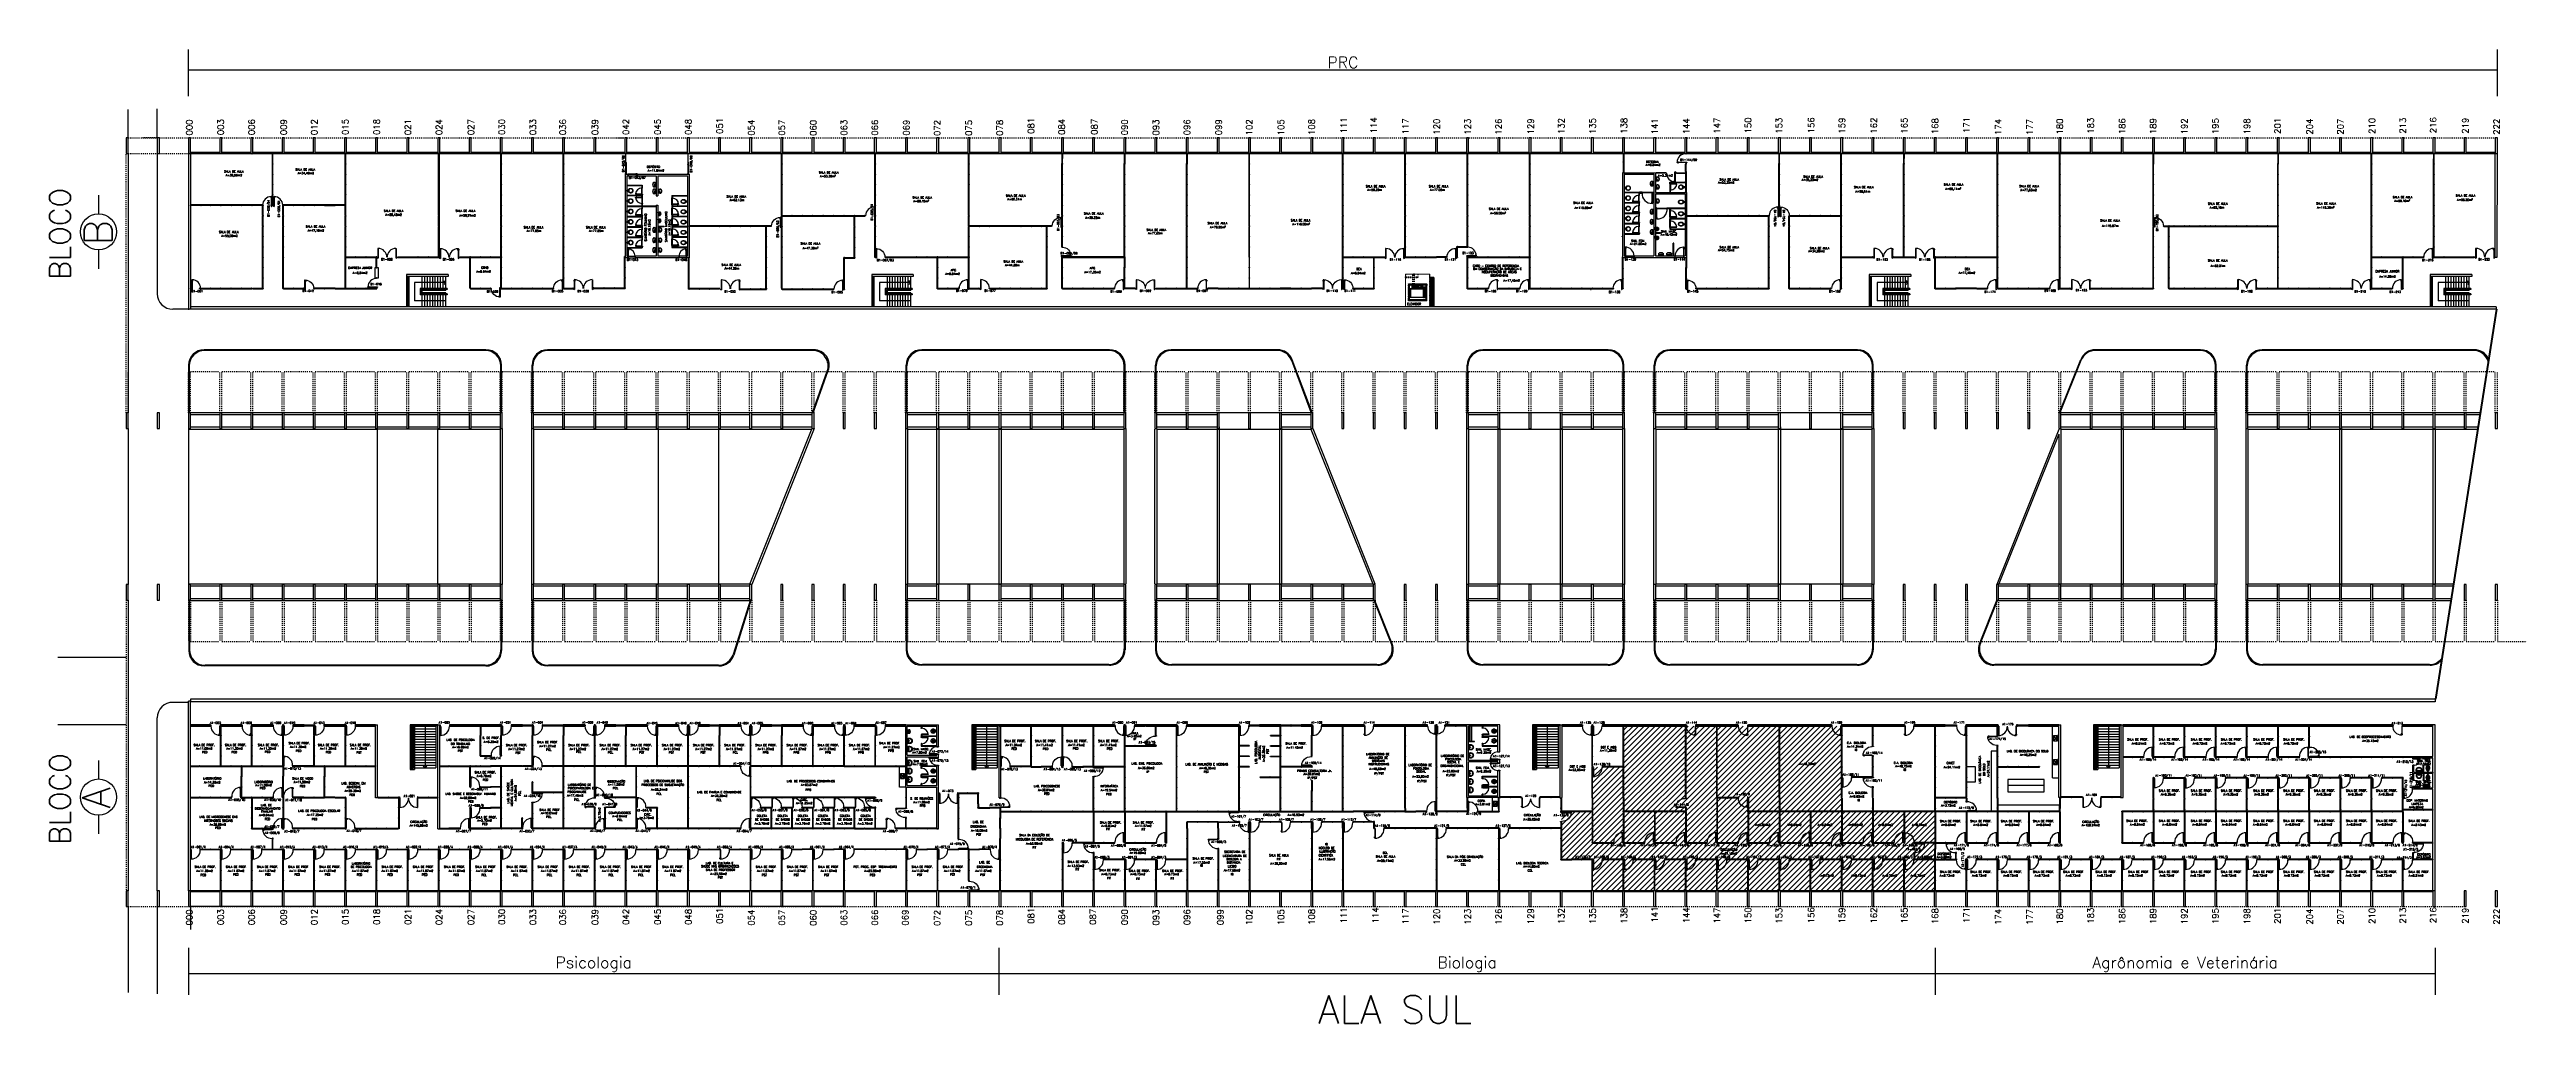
# Model space of a CAD drawing. Extents: x -31 to 207, y 425 to 518.
import ezdxf
from ezdxf.enums import TextEntityAlignment as Align

# ---------------------------------------------------------------- set-up
doc = ezdxf.new("R2010")
doc.units = 0
doc.header["$LTSCALE"] = 0.01
doc.header["$MEASUREMENT"] = 0
doc.header["$PDMODE"] = 34
doc.linetypes.add('HIDDEN', pattern=[0.375, 0.25, -0.125])
doc.linetypes.add('HIDDEN2', pattern=[0.1875, 0.125, -0.0625])
doc.layers.get('0').update_dxf_attribs({"linetype": 'CONTINUOUS'})
doc.layers.get('DEFPOINTS').update_dxf_attribs({"linetype": 'CONTINUOUS'})
for name, color, linetype in [('1', 1, 'CONTINUOUS'), ('47', 1, 'CONTINUOUS'), ('ALV', 2, 'CONTINUOUS'), ('AR-ELV', 2, 'CONTINUOUS'), ('AR-PIS', 1, 'CONTINUOUS'), ('AR-PIS-DSN', 1, 'CONTINUOUS'), ('AREA', 2, 'CONTINUOUS'), ('BANC', 2, 'CONTINUOUS'), ('DIV', 2, 'CONTINUOUS'), ('DT-PRJ', 1, 'HIDDEN'), ('ESC', 1, 'CONTINUOUS'), ('ESQ', 1, 'CONTINUOUS'), ('ESTR', 3, 'CONTINUOUS'), ('HATCH VERMELHO', 10, 'CONTINUOUS'), ('NOPILAR1', 2, 'CONTINUOUS'), ('PAREDE', 1, 'CONTINUOUS'), ('PEÇAS', 1, 'CONTINUOUS'), ('PISO', 1, 'CONTINUOUS'), ('PORTA', 2, 'CONTINUOUS'), ('PROJ', 1, 'HIDDEN2'), ('SOLEIRA', 1, 'CONTINUOUS'), ('TEXT_CENTRO_CUSTO', 1, 'CONTINUOUS'), ('TEXTO', 2, 'CONTINUOUS'), ('TEXTO-ENDEREÇO', 2, 'CONTINUOUS'), ('TEXTOCENTROCUSTO', 2, 'CONTINUOUS'), ('TXT-IDENTIFICAÇÃO', 4, 'CONTINUOUS')]:
    doc.layers.add(name, color=color, linetype=linetype)
for name, color, linetype, lineweight in [('2COTA', 1, 'CONTINUOUS', 9), ('2H', 1, 'HIDDEN', 15), ('3', 1, 'CONTINUOUS', 25), ('AR-ESQ-VT1', 1, 'CONTINUOUS', 9), ('P', 1, 'CONTINUOUS', 18)]:
    doc.layers.add(name, color=color, linetype=linetype, lineweight=lineweight)
doc.styles.add('1', font='romans.shx')
doc.styles.add('LEGENDA', font='romans.shx', dxfattribs={"height": 0.2})
doc.styles.add('NOPILAR', font='simplex.shx', dxfattribs={"height": 0.6})
doc.styles.add('UNB-100', font='simplex.shx', dxfattribs={"height": 0.2})
doc.styles.add('UNB-100-1', font='simplex.shx', dxfattribs={"height": 0.2})
doc.dimstyles.new('1-600', dxfattribs={"dimtxt": 1.1, "dimasz": 2.5, "dimexe": 2, "dimexo": 4, "dimgap": 0.2, "dimtad": 1, "dimdec": 0, "dimzin": 4, "dimdsep": 46, "dimlunit": 6, "dimtxsty": '1', "dimblk1": 'NONE', "dimblk2": 'NONE', "dimsah": 1, "dimcen": 0, "dimclrd": 2, "dimclre": 2, "dimclrt": 2, "dimadec": 0, "dimazin": 0, "dimtfac": 1, "dimtdec": 0, "dimtmove": 2, "dimatfit": 3, "dimldrblk": 'NONE', "dimfxl": 0, "dimtolj": 1, "dimtzin": 0, "dimarcsym": 0})

# ---------------------------------------------------------------- blocks, each defined once
blk = doc.blocks.new('PILAR-SLS')
for points in [[(0, -1.5), (0.2, -1.5), (0.2, 0), (0, 0)], [(0, -27.99), (0.2, -27.99), (0.2, -26.49), (0, -26.49)], [(0, -44.5), (0.2, -44.5), (0.2, -43), (0, -43)], [(0, -72.5), (0, -74), (0.2, -74), (0.2, -72.5)]]:
    blk.add_lwpolyline(points, close=True)
blk = doc.blocks.new('PDV2E-SLS')
at = {"layer": 'DIV'}
for p, q in [((0.02, 0.92), (0.06, 0.92)), ((0.02, 0.92), (0.02, 0.83)), ((0.03, 0.83), (0.02, 0.83)), ((0.03, 0.91), (0.06, 0.91)), ((0.03, 0.91), (0.03, 0.83)), ((0.05, 0.05), (0.03, 0.05)), ((0.03, 0.05), (0.03, 0.03)), ((0.03, 0.04), (0.03, -0.03)), ((0.05, 0.02), (0.05, 0.05)), ((0.05, 0.02), (0.06, 0.02)), ((0.06, -0.05), (0.06, 0.02)), ((0.07, 0.05), (0.07, 0.96)), ((0.1, 0.96), (0.07, 0.96)), ((0.07, 0.05), (0.1, 0.05)), ((0.1, 0.05), (0.1, 0.96)), ((0.14, 0.92), (0.1, 0.92)), ((0.13, 0.91), (0.1, 0.91)), ((0.13, 0.91), (0.13, 0.83)), ((0.13, 0.83), (0.14, 0.83)), ((0.14, 0.92), (0.14, 0.83)), ((0.93, -0.05), (0.93, 0.02)), ((0.94, 0.02), (0.93, 0.02)), ((0.94, 0.05), (0.96, 0.05)), ((0.94, 0.02), (0.94, 0.05)), ((0.96, 0.05), (0.96, 0.03)), ((0.96, 0.04), (0.96, -0.03)), ((0.03, -0.03), (0.03, -0.05)), ((0.03, -0.05), (0.06, -0.05)), ((0.96, -0.05), (0.93, -0.05)), ((0.96, -0.03), (0.96, -0.05))]:
    blk.add_line(p, q, dxfattribs=at)
blk.add_arc((0.06, 0.1), 0.865, 356.6786, 90, dxfattribs=at)
blk = doc.blocks.new('DIV-SLS')
for p, q in [((-0.0051, 0), (0.0051, 0)), ((0, -0.0051), (0, 0.0051)), ((0.0205, 0.006), (0.03, 0.006)), ((0.0205, -0.006), (0.0205, 0.006)), ((0.03, 0.03), (0.97, 0.03)), ((0.03, 0.03), (0.03, -0.03)), ((0.03, 0.009), (0.03, 0.027)), ((0.03, 0.005), (0.03, -0.005)), ((0.97, 0.03), (0.97, -0.03)), ((0.9795, 0.006), (0.97, 0.006)), ((0.97, 0.005), (0.97, -0.005)), ((0.9795, -0.006), (0.9795, 0.006)), ((1.0051, 0), (0.9949, 0)), ((0.9949, 0), (1.0051, 0)), ((1, -0.0051), (1, 0.0051)), ((0.0205, -0.006), (0.03, -0.006)), ((0.03, -0.03), (0.03, -0.009)), ((0.03, -0.009), (0.03, -0.027)), ((0.03, -0.03), (0.97, -0.03)), ((0.9795, -0.006), (0.97, -0.006))]:
    blk.add_line(p, q)
blk = doc.blocks.new('DIVMT-SLS')
for p, q in [((-0.03, 0.03), (-0.03, 0.006)), ((-0.008, 0.03), (-0.03, 0.03)), ((-0.0185, 0.006), (-0.03, 0.006)), ((-0.0185, -0.006), (-0.0185, 0.006)), ((-0.008, 0.03), (-0.008, 0.02)), ((-0.008, 0.02), (0.008, 0.02)), ((-0.0051, 0), (0.0051, 0)), ((0.0051, 0), (-0.0051, 0)), ((-0.0051, 0), (0.0051, 0)), ((0.97, -0.03), (0, 0.03)), ((0, -0.0051), (0, 0.0051)), ((0, 0.0051), (0, -0.0051)), ((0.008, 0.03), (0.008, 0.02)), ((0.008, 0.03), (0.03, 0.03)), ((0.0205, 0.006), (0.03, 0.006)), ((0.0205, -0.006), (0.0205, 0.006)), ((0.0205, 0.006), (0.0205, -0.006)), ((0.0205, 0.006), (0.03, 0.006)), ((0.97, 0.03), (0.03, 0.03)), ((0.03, 0.006), (0.03, 0.03)), ((0.03, -0.03), (0.03, 0.03)), ((0.03, -0.005), (0.03, 0.005)), ((0.97, 0.03), (0.97, 0.009)), ((0.97, 0.009), (0.97, 0.027)), ((0.9795, 0.006), (0.97, 0.006)), ((0.97, -0.005), (0.97, 0.005)), ((0.9795, 0.006), (0.9795, -0.006)), ((1.0051, 0), (0.9949, 0)), ((1, 0.0051), (1, -0.0051)), ((-0.0185, -0.006), (-0.03, -0.006)), ((-0.03, -0.03), (-0.03, -0.006)), ((-0.008, -0.03), (-0.03, -0.03)), ((-0.008, -0.03), (-0.008, -0.02)), ((-0.008, -0.02), (0.008, -0.02)), ((0.008, -0.03), (0.008, -0.02)), ((0.008, -0.03), (0.03, -0.03)), ((0.0205, -0.006), (0.03, -0.006)), ((0.0205, -0.006), (0.03, -0.006)), ((0.03, -0.006), (0.03, -0.03)), ((0.97, -0.03), (0.03, -0.03)), ((0.9795, -0.006), (0.97, -0.006)), ((0.97, -0.009), (0.97, -0.027))]:
    blk.add_line(p, q)
blk = doc.blocks.new('MTINI-SLS')
for p, q in [((-0.01, 0), (0.01, 0)), ((0, 0), (0, 0.02)), ((0.01, 0.02), (0, 0.02)), ((0, -0.01), (0, 0.01)), ((0, -0.02), (0, 0)), ((0.01, 0.03), (0.03, 0.03)), ((0.01, 0.03), (0.01, 0.02)), ((0.02, 0.01), (0.03, 0.01)), ((0.02, 0.01), (0.02, -0.01)), ((0.02, 0.01), (0.03, 0.01)), ((0.02, 0), (0.02, 0)), ((0.03, 0.01), (0.03, 0.03)), ((0, -0.02), (0.01, -0.02)), ((0.01, -0.03), (0.01, -0.02)), ((0.01, -0.03), (0.03, -0.03)), ((0.02, -0.01), (0.03, -0.01)), ((0.02, -0.01), (0.03, -0.01)), ((0.03, -0.01), (0.03, -0.03))]:
    blk.add_line(p, q)
blk = doc.blocks.new('A$C51597B80')
at = {"layer": 'DIV'}
for p, q in [((0.02, 0.06), (0, 0.06)), ((0, 0.04), (0, 0.06)), ((0.01, 0.04), (0, 0.04)), ((0.01, 0.04), (0, 0.04)), ((0.01, 0.02), (0, 0.02)), ((0.01, 0.02), (0, 0.02)), ((0, 0.02), (0, 0)), ((0.02, 0), (0, 0)), ((0.01, 0.04), (0.01, 0.02)), ((0.01, 0.02), (0.01, 0.04)), ((0.02, 0.06), (0.02, 0.05)), ((0.04, 0.05), (0.02, 0.05)), ((0.04, 0.03), (0.02, 0.03)), ((0.02, 0.03), (0.04, 0.03)), ((0.04, 0.03), (0.02, 0.03)), ((0.04, 0.01), (0.02, 0.01)), ((0.02, 0), (0.02, 0.01)), ((0.03, 0.04), (0.03, 0.02)), ((0.03, 0.02), (0.03, 0.04)), ((0.04, 0.06), (0.06, 0.06)), ((0.04, 0.06), (0.04, 0.05)), ((0.04, 0), (0.04, 0.01)), ((0.04, 0), (0.06, 0)), ((0.05, 0.02), (0.05, 0.04)), ((0.05, 0.04), (0.06, 0.04)), ((0.05, 0.02), (0.06, 0.02)), ((0.06, 0.06), (0.06, 0.04)), ((0.06, 0), (0.06, 0.02))]:
    blk.add_line(p, q, dxfattribs=at)
blk = doc.blocks.new('PDV2D-SLS')
at = {"layer": 'DIV'}
for p, q in [((0.03, 0.05), (0.06, 0.05)), ((0.03, 0.03), (0.03, 0.05)), ((0.03, -0.04), (0.03, 0.03)), ((0.06, 0.05), (0.06, -0.02)), ((0.94, 0.05), (0.94, -0.02)), ((0.97, 0.05), (0.94, 0.05)), ((0.97, 0.03), (0.97, 0.05)), ((0.97, -0.04), (0.97, 0.03)), ((0.03, -0.05), (0.03, -0.03)), ((0.05, -0.05), (0.03, -0.05)), ((0.04, -0.92), (0.04, -0.83)), ((0.05, -0.83), (0.04, -0.83)), ((0.04, -0.92), (0.08, -0.92)), ((0.05, -0.02), (0.06, -0.02)), ((0.05, -0.02), (0.05, -0.05)), ((0.05, -0.91), (0.05, -0.83)), ((0.05, -0.91), (0.08, -0.91)), ((0.08, -0.05), (0.11, -0.05)), ((0.08, -0.05), (0.08, -0.96)), ((0.11, -0.96), (0.08, -0.96)), ((0.11, -0.05), (0.11, -0.96)), ((0.14, -0.91), (0.11, -0.91)), ((0.15, -0.92), (0.11, -0.92)), ((0.14, -0.91), (0.14, -0.83)), ((0.14, -0.83), (0.15, -0.83)), ((0.15, -0.92), (0.15, -0.83)), ((0.95, -0.02), (0.94, -0.02)), ((0.95, -0.02), (0.95, -0.05)), ((0.95, -0.05), (0.97, -0.05)), ((0.97, -0.05), (0.97, -0.03))]:
    blk.add_line(p, q, dxfattribs=at)
blk.add_arc((0.08, -0.1), 0.865, 270, 3.3214, dxfattribs=at)
blk = doc.blocks.new('MTT-SLS')
for p, q in [((-0.008, 0.03), (-0.03, 0.03)), ((-0.03, 0.03), (-0.03, 0.006)), ((-0.0185, 0.006), (-0.03, 0.006)), ((-0.0185, -0.006), (-0.0185, 0.006)), ((-0.008, 0.03), (-0.008, 0.02)), ((-0.008, 0.02), (0.008, 0.02)), ((-0.0051, 0), (0.0051, 0)), ((0, -0.0051), (0, 0.0051)), ((0.008, 0.03), (0.03, 0.03)), ((0.008, 0.03), (0.008, 0.02)), ((0.0205, -0.006), (0.0205, 0.006)), ((0.0205, 0.006), (0.03, 0.006)), ((0.03, 0.006), (0.03, 0.03)), ((-0.03, -0.03), (-0.03, -0.006)), ((-0.0185, -0.006), (-0.03, -0.006)), ((-0.008, -0.03), (-0.03, -0.03)), ((-0.008, -0.02), (0.008, -0.02)), ((-0.008, -0.03), (-0.008, -0.02)), ((0.008, -0.03), (0.008, -0.02)), ((0.008, -0.03), (0.03, -0.03)), ((0.0205, -0.006), (0.03, -0.006)), ((0.03, -0.006), (0.03, -0.03))]:
    blk.add_line(p, q)
blk = doc.blocks.new('PDV1E-SLS')
at = {"layer": 'DIV'}
for p, q in [((-0.94, 0.07), (-0.91, 0.07)), ((-0.94, 0.06), (-0.94, 0.07)), ((-0.94, -0.06), (-0.94, 0.06)), ((-0.91, 0.07), (-0.91, -0.04)), ((0, 0.07), (-0.03, 0.07)), ((-0.03, 0.07), (-0.03, -0.04)), ((0, 0.06), (0, 0.07)), ((0, -0.06), (0, 0.06)), ((0, 0), (0.01, 0)), ((-0.94, -0.07), (-0.94, -0.06)), ((-0.92, -0.07), (-0.94, -0.07)), ((-0.92, -0.04), (-0.92, -0.07)), ((-0.92, -0.04), (-0.91, -0.04)), ((-0.11, -0.81), (-0.12, -0.81)), ((-0.12, -0.9), (-0.12, -0.81)), ((-0.12, -0.9), (-0.08, -0.9)), ((-0.11, -0.89), (-0.11, -0.81)), ((-0.11, -0.89), (-0.08, -0.89)), ((-0.08, -0.08), (-0.08, -0.94)), ((-0.05, -0.08), (-0.08, -0.08)), ((-0.08, -0.94), (-0.05, -0.94)), ((-0.05, -0.08), (-0.05, -0.94)), ((-0.02, -0.89), (-0.05, -0.89)), ((-0.01, -0.9), (-0.05, -0.9)), ((-0.02, -0.04), (-0.03, -0.04)), ((-0.02, -0.04), (-0.02, -0.07)), ((-0.02, -0.07), (0, -0.07)), ((-0.02, -0.81), (-0.01, -0.81)), ((-0.02, -0.89), (-0.02, -0.81)), ((-0.01, -0.9), (-0.01, -0.81)), ((0, -0.07), (0, -0.06))]:
    blk.add_line(p, q, dxfattribs=at)
blk.add_arc((-0.05, -0.08), 0.865, 180, 270, dxfattribs=at)
blk = doc.blocks.new('ESCSLA-SLS')
for p, q in [((0, 0), (2.66, 0)), ((2.66, 0), (2.66, -4.29)), ((0, -0.1), (2.56, -0.1)), ((2.26, -0.14), (0.2, -0.14)), ((0.2, -0.14), (0.2, -4.14)), ((2.26, -0.39), (0.2, -0.39)), ((2.26, -0.64), (0.2, -0.64)), ((2.26, -0.89), (0.2, -0.89)), ((2.26, -1.14), (0.2, -1.14)), ((2.26, -1.39), (0.2, -1.39)), ((2.26, -1.64), (0.2, -1.64)), ((2.26, -1.89), (0.2, -1.89)), ((2.26, -2.14), (0.2, -2.14)), ((2.26, -0.14), (2.26, -4.29)), ((2.36, -0.14), (2.36, -4.19)), ((2.46, -0.14), (2.36, -0.14)), ((2.46, -0.39), (2.36, -0.39)), ((2.46, -0.64), (2.36, -0.64)), ((2.46, -0.89), (2.36, -0.89)), ((2.46, -1.14), (2.36, -1.14)), ((2.46, -1.39), (2.36, -1.39)), ((2.46, -1.64), (2.36, -1.64)), ((2.46, -1.89), (2.36, -1.89)), ((2.46, -2.14), (2.36, -2.14)), ((2.46, -0.14), (2.46, -4.14)), ((2.46, -0.14), (2.46, -4.14)), ((2.56, -0.1), (2.56, -4.19)), ((2.26, -2.39), (0.2, -2.39)), ((2.26, -2.64), (0.2, -2.64)), ((2.26, -2.89), (0.2, -2.89)), ((2.26, -3.14), (0.2, -3.14)), ((2.26, -3.39), (0.2, -3.39)), ((2.26, -3.64), (0.2, -3.64)), ((2.26, -3.89), (0.2, -3.89)), ((2.26, -4.14), (0.2, -4.14)), ((2.66, -4.29), (2.26, -4.29)), ((2.46, -2.39), (2.36, -2.39)), ((2.46, -2.64), (2.36, -2.64)), ((2.46, -2.89), (2.36, -2.89)), ((2.46, -3.14), (2.36, -3.14)), ((2.46, -3.39), (2.36, -3.39)), ((2.46, -3.64), (2.36, -3.64)), ((2.46, -3.89), (2.36, -3.89)), ((2.46, -4.14), (2.36, -4.14)), ((2.56, -4.19), (2.36, -4.19))]:
    blk.add_line(p, q)
blk = doc.blocks.new('PDV1D-SLS')
at = {"layer": 'DIV'}
for p, q in [((0, 0), (-0.01, 0)), ((0, 0.06), (0, 0.07)), ((0, 0.07), (0.03, 0.07)), ((0, -0.06), (0, 0.06)), ((0.03, 0.07), (0.03, -0.04)), ((0.91, 0.07), (0.91, -0.04)), ((0.94, 0.07), (0.91, 0.07)), ((0.94, 0.06), (0.94, 0.07)), ((0.94, -0.06), (0.94, 0.06)), ((0, -0.07), (0, -0.06)), ((0.02, -0.07), (0, -0.07)), ((0.02, -0.81), (0.01, -0.81)), ((0.01, -0.9), (0.01, -0.81)), ((0.01, -0.9), (0.05, -0.9)), ((0.02, -0.04), (0.03, -0.04)), ((0.02, -0.04), (0.02, -0.07)), ((0.02, -0.89), (0.02, -0.81)), ((0.02, -0.89), (0.05, -0.89)), ((0.05, -0.08), (0.05, -0.94)), ((0.05, -0.08), (0.08, -0.08)), ((0.08, -0.94), (0.05, -0.94)), ((0.08, -0.08), (0.08, -0.94)), ((0.11, -0.89), (0.08, -0.89)), ((0.12, -0.9), (0.08, -0.9)), ((0.11, -0.81), (0.12, -0.81)), ((0.11, -0.89), (0.11, -0.81)), ((0.12, -0.9), (0.12, -0.81)), ((0.92, -0.04), (0.91, -0.04)), ((0.92, -0.04), (0.92, -0.07)), ((0.92, -0.07), (0.94, -0.07)), ((0.94, -0.07), (0.94, -0.06))]:
    blk.add_line(p, q, dxfattribs=at)
blk.add_arc((0.05, -0.08), 0.865, 270, 0, dxfattribs=at)
blk = doc.blocks.new('A$C4205519C')
at = {"layer": 'DIV'}
for p, q in [((0, 0.04), (0, 0.06)), ((0.02, 0.06), (0, 0.06)), ((0, 0.04), (0.01, 0.04)), ((0, 0.02), (0, 0)), ((0, 0.02), (0.01, 0.02)), ((0, 0), (0.02, 0)), ((0.01, 0.02), (0.01, 0.04)), ((0.02, 0.05), (0.02, 0.06)), ((0.02, 0.05), (0.02, 0.06)), ((0.02, 0.05), (0.04, 0.05)), ((0.04, 0.05), (0.02, 0.05)), ((0.02, 0.03), (0.04, 0.03)), ((0.04, 0.03), (0.02, 0.03)), ((0.04, 0.01), (0.02, 0.01)), ((0.02, 0.01), (0.02, 0)), ((0.03, 0.02), (0.03, 0.04)), ((0.03, 0.04), (0.03, 0.02)), ((0.03, 0.02), (0.03, 0.04)), ((0.04, 0.05), (0.04, 0.06)), ((0.04, 0.05), (0.04, 0.06)), ((0.04, 0.06), (0.06, 0.06)), ((0.04, 0.01), (0.04, 0)), ((0.06, 0), (0.04, 0)), ((0.05, 0.02), (0.05, 0.04)), ((0.06, 0.04), (0.05, 0.04)), ((0.06, 0.02), (0.05, 0.02)), ((0.06, 0.04), (0.06, 0.06)), ((0.06, 0.02), (0.06, 0))]:
    blk.add_line(p, q, dxfattribs=at)
blk = doc.blocks.new('A$C4C62615A')
at = {"layer": 'DIV'}
for p, q in [((0, 0.04), (0, 0.06)), ((0.02, 0.06), (0, 0.06)), ((0, 0.04), (0.01, 0.04)), ((0, 0.02), (0, 0)), ((0, 0.02), (0.01, 0.02)), ((0, 0), (0.02, 0)), ((0.01, 0.02), (0.01, 0.04)), ((0.02, 0.05), (0.02, 0.06)), ((0.02, 0.05), (0.02, 0.06)), ((0.02, 0.05), (0.04, 0.05)), ((0.04, 0.05), (0.02, 0.05)), ((0.02, 0.03), (0.04, 0.03)), ((0.04, 0.03), (0.02, 0.03)), ((0.04, 0.01), (0.02, 0.01)), ((0.02, 0.01), (0.02, 0)), ((0.03, 0.02), (0.03, 0.04)), ((0.03, 0.04), (0.03, 0.02)), ((0.03, 0.02), (0.03, 0.04)), ((0.04, 0.05), (0.04, 0.06)), ((0.04, 0.05), (0.04, 0.06)), ((0.04, 0.06), (0.06, 0.06)), ((0.04, 0.01), (0.04, 0)), ((0.06, 0), (0.04, 0)), ((0.05, 0.02), (0.05, 0.04)), ((0.06, 0.04), (0.05, 0.04)), ((0.06, 0.02), (0.05, 0.02)), ((0.06, 0.04), (0.06, 0.06)), ((0.06, 0.02), (0.06, 0))]:
    blk.add_line(p, q, dxfattribs=at)
blk = doc.blocks.new('A$C176C1979')
at = {"layer": 'DIV'}
for p, q in [((0, 0.04), (0, 0.06)), ((0.02, 0.06), (0, 0.06)), ((0, 0.04), (0.01, 0.04)), ((0, 0.02), (0, 0)), ((0, 0.02), (0.01, 0.02)), ((0, 0), (0.02, 0)), ((0.01, 0.02), (0.01, 0.04)), ((0.02, 0.05), (0.02, 0.06)), ((0.02, 0.05), (0.02, 0.06)), ((0.02, 0.05), (0.04, 0.05)), ((0.04, 0.05), (0.02, 0.05)), ((0.02, 0.03), (0.04, 0.03)), ((0.04, 0.03), (0.02, 0.03)), ((0.04, 0.01), (0.02, 0.01)), ((0.02, 0.01), (0.02, 0)), ((0.03, 0.02), (0.03, 0.04)), ((0.03, 0.04), (0.03, 0.02)), ((0.03, 0.02), (0.03, 0.04)), ((0.04, 0.05), (0.04, 0.06)), ((0.04, 0.05), (0.04, 0.06)), ((0.04, 0.06), (0.06, 0.06)), ((0.04, 0.01), (0.04, 0)), ((0.06, 0), (0.04, 0)), ((0.05, 0.02), (0.05, 0.04)), ((0.06, 0.04), (0.05, 0.04)), ((0.06, 0.02), (0.05, 0.02)), ((0.06, 0.04), (0.06, 0.06)), ((0.06, 0.02), (0.06, 0))]:
    blk.add_line(p, q, dxfattribs=at)
blk = doc.blocks.new('PE80-SLS')
for p, q in [((0.07, 0), (-0.07, 0)), ((-0.07, -0.03), (-0.07, 0)), ((0.07, 0), (0.07, -0.02)), ((0.78, 0.01), (0.69, 0.01)), ((0.69, 0), (0.69, 0.01)), ((0.78, 0.01), (0.78, -0.03)), ((0.04, -0.03), (-0.07, -0.03)), ((0.04, -0.77), (-0.07, -0.77)), ((-0.07, -0.77), (-0.07, -0.8)), ((0.07, -0.8), (-0.07, -0.8)), ((0.07, -0.8), (-0.07, -0.8)), ((0.07, -0.02), (0.04, -0.02)), ((0.04, -0.03), (0.04, -0.02)), ((0.04, -0.77), (0.04, -0.78)), ((0.07, -0.78), (0.04, -0.78)), ((0.07, -0.8), (0.07, -0.78)), ((0.08, -0.03), (0.82, -0.03)), ((0.08, -0.03), (0.08, -0.06)), ((0.08, -0.06), (0.82, -0.06)), ((0.77, 0), (0.69, 0)), ((0.77, -0.09), (0.69, -0.09)), ((0.69, -0.09), (0.69, -0.1)), ((0.78, -0.1), (0.69, -0.1)), ((0.77, 0), (0.77, -0.03)), ((0.77, -0.09), (0.77, -0.06)), ((0.78, -0.1), (0.78, -0.06)), ((0.82, -0.06), (0.82, -0.03))]:
    blk.add_line(p, q)
blk.add_arc((0.09, -0.03), 0.731, 270, 357.3429)
blk = doc.blocks.new('A$C48FB02A6')
at = {"layer": 'DIV'}
for p, q in [((0, 0.04), (0, 0.06)), ((0.02, 0.06), (0, 0.06)), ((0, 0.04), (0.01, 0.04)), ((0, 0.02), (0, 0)), ((0, 0.02), (0.01, 0.02)), ((0, 0), (0.02, 0)), ((0.01, 0.02), (0.01, 0.04)), ((0.02, 0.05), (0.02, 0.06)), ((0.02, 0.05), (0.02, 0.06)), ((0.02, 0.05), (0.04, 0.05)), ((0.04, 0.05), (0.02, 0.05)), ((0.02, 0.03), (0.04, 0.03)), ((0.04, 0.03), (0.02, 0.03)), ((0.04, 0.01), (0.02, 0.01)), ((0.02, 0.01), (0.02, 0)), ((0.03, 0.02), (0.03, 0.04)), ((0.03, 0.04), (0.03, 0.02)), ((0.03, 0.02), (0.03, 0.04)), ((0.04, 0.05), (0.04, 0.06)), ((0.04, 0.05), (0.04, 0.06)), ((0.04, 0.06), (0.06, 0.06)), ((0.04, 0.01), (0.04, 0)), ((0.06, 0), (0.04, 0)), ((0.05, 0.02), (0.05, 0.04)), ((0.06, 0.04), (0.05, 0.04)), ((0.06, 0.02), (0.05, 0.02)), ((0.06, 0.04), (0.06, 0.06)), ((0.06, 0.02), (0.06, 0))]:
    blk.add_line(p, q, dxfattribs=at)
blk = doc.blocks.new('A$C40560D69')
at = {"layer": 'DIV'}
for p, q in [((0, 0.04), (0, 0.06)), ((0.02, 0.06), (0, 0.06)), ((0, 0.04), (0.01, 0.04)), ((0, 0.02), (0, 0)), ((0, 0.02), (0.01, 0.02)), ((0, 0), (0.02, 0)), ((0.01, 0.02), (0.01, 0.04)), ((0.02, 0.05), (0.02, 0.06)), ((0.02, 0.05), (0.02, 0.06)), ((0.02, 0.05), (0.04, 0.05)), ((0.04, 0.05), (0.02, 0.05)), ((0.02, 0.03), (0.04, 0.03)), ((0.04, 0.03), (0.02, 0.03)), ((0.04, 0.01), (0.02, 0.01)), ((0.02, 0.01), (0.02, 0)), ((0.03, 0.02), (0.03, 0.04)), ((0.03, 0.04), (0.03, 0.02)), ((0.03, 0.02), (0.03, 0.04)), ((0.04, 0.05), (0.04, 0.06)), ((0.04, 0.05), (0.04, 0.06)), ((0.04, 0.06), (0.06, 0.06)), ((0.04, 0.01), (0.04, 0)), ((0.06, 0), (0.04, 0)), ((0.05, 0.02), (0.05, 0.04)), ((0.06, 0.04), (0.05, 0.04)), ((0.06, 0.02), (0.05, 0.02)), ((0.06, 0.04), (0.06, 0.06)), ((0.06, 0.02), (0.06, 0))]:
    blk.add_line(p, q, dxfattribs=at)
blk = doc.blocks.new('A$C05182219')
at = {"layer": 'DIV'}
for p, q in [((0, 0.04), (0, 0.06)), ((0.02, 0.06), (0, 0.06)), ((0, 0.04), (0.01, 0.04)), ((0, 0.02), (0, 0)), ((0, 0.02), (0.01, 0.02)), ((0, 0), (0.02, 0)), ((0.01, 0.02), (0.01, 0.04)), ((0.02, 0.05), (0.02, 0.06)), ((0.02, 0.05), (0.02, 0.06)), ((0.02, 0.05), (0.04, 0.05)), ((0.04, 0.05), (0.02, 0.05)), ((0.02, 0.03), (0.04, 0.03)), ((0.04, 0.03), (0.02, 0.03)), ((0.04, 0.01), (0.02, 0.01)), ((0.02, 0.01), (0.02, 0)), ((0.03, 0.02), (0.03, 0.04)), ((0.03, 0.04), (0.03, 0.02)), ((0.03, 0.02), (0.03, 0.04)), ((0.04, 0.05), (0.04, 0.06)), ((0.04, 0.05), (0.04, 0.06)), ((0.04, 0.06), (0.06, 0.06)), ((0.04, 0.01), (0.04, 0)), ((0.06, 0), (0.04, 0)), ((0.05, 0.02), (0.05, 0.04)), ((0.06, 0.04), (0.05, 0.04)), ((0.06, 0.02), (0.05, 0.02)), ((0.06, 0.04), (0.06, 0.06)), ((0.06, 0.02), (0.06, 0))]:
    blk.add_line(p, q, dxfattribs=at)
blk = doc.blocks.new('A$C59127E7D')
at = {"layer": 'DIV'}
for p, q in [((0, 0.04), (0, 0.06)), ((0.02, 0.06), (0, 0.06)), ((0, 0.04), (0.01, 0.04)), ((0, 0.02), (0, 0)), ((0, 0.02), (0.01, 0.02)), ((0, 0), (0.02, 0)), ((0.01, 0.02), (0.01, 0.04)), ((0.02, 0.05), (0.02, 0.06)), ((0.02, 0.05), (0.02, 0.06)), ((0.02, 0.05), (0.04, 0.05)), ((0.04, 0.05), (0.02, 0.05)), ((0.02, 0.03), (0.04, 0.03)), ((0.04, 0.03), (0.02, 0.03)), ((0.04, 0.01), (0.02, 0.01)), ((0.02, 0.01), (0.02, 0)), ((0.03, 0.02), (0.03, 0.04)), ((0.03, 0.04), (0.03, 0.02)), ((0.03, 0.02), (0.03, 0.04)), ((0.04, 0.05), (0.04, 0.06)), ((0.04, 0.05), (0.04, 0.06)), ((0.04, 0.06), (0.06, 0.06)), ((0.04, 0.01), (0.04, 0)), ((0.06, 0), (0.04, 0)), ((0.05, 0.02), (0.05, 0.04)), ((0.06, 0.04), (0.05, 0.04)), ((0.06, 0.02), (0.05, 0.02)), ((0.06, 0.04), (0.06, 0.06)), ((0.06, 0.02), (0.06, 0))]:
    blk.add_line(p, q, dxfattribs=at)
blk = doc.blocks.new('A$C0CCB7721')
at = {"layer": 'DIV'}
for p, q in [((0, 0.04), (0, 0.06)), ((0.02, 0.06), (0, 0.06)), ((0, 0.04), (0.01, 0.04)), ((0, 0.02), (0, 0)), ((0, 0.02), (0.01, 0.02)), ((0, 0), (0.02, 0)), ((0.01, 0.02), (0.01, 0.04)), ((0.02, 0.05), (0.02, 0.06)), ((0.02, 0.05), (0.02, 0.06)), ((0.02, 0.05), (0.04, 0.05)), ((0.04, 0.05), (0.02, 0.05)), ((0.02, 0.03), (0.04, 0.03)), ((0.04, 0.03), (0.02, 0.03)), ((0.04, 0.01), (0.02, 0.01)), ((0.02, 0.01), (0.02, 0)), ((0.03, 0.02), (0.03, 0.04)), ((0.03, 0.04), (0.03, 0.02)), ((0.03, 0.02), (0.03, 0.04)), ((0.04, 0.05), (0.04, 0.06)), ((0.04, 0.05), (0.04, 0.06)), ((0.04, 0.06), (0.06, 0.06)), ((0.04, 0.01), (0.04, 0)), ((0.06, 0), (0.04, 0)), ((0.05, 0.02), (0.05, 0.04)), ((0.06, 0.04), (0.05, 0.04)), ((0.06, 0.02), (0.05, 0.02)), ((0.06, 0.04), (0.06, 0.06)), ((0.06, 0.02), (0.06, 0))]:
    blk.add_line(p, q, dxfattribs=at)
blk = doc.blocks.new('A$C33A77570')
at = {"layer": 'DIV'}
for p, q in [((0, 0.04), (0, 0.06)), ((0.02, 0.06), (0, 0.06)), ((0, 0.04), (0.01, 0.04)), ((0, 0.02), (0, 0)), ((0, 0.02), (0.01, 0.02)), ((0, 0), (0.02, 0)), ((0.01, 0.02), (0.01, 0.04)), ((0.02, 0.05), (0.02, 0.06)), ((0.02, 0.05), (0.02, 0.06)), ((0.02, 0.05), (0.04, 0.05)), ((0.04, 0.05), (0.02, 0.05)), ((0.02, 0.03), (0.04, 0.03)), ((0.04, 0.03), (0.02, 0.03)), ((0.04, 0.01), (0.02, 0.01)), ((0.02, 0.01), (0.02, 0)), ((0.03, 0.02), (0.03, 0.04)), ((0.03, 0.04), (0.03, 0.02)), ((0.03, 0.02), (0.03, 0.04)), ((0.04, 0.05), (0.04, 0.06)), ((0.04, 0.05), (0.04, 0.06)), ((0.04, 0.06), (0.06, 0.06)), ((0.04, 0.01), (0.04, 0)), ((0.06, 0), (0.04, 0)), ((0.05, 0.02), (0.05, 0.04)), ((0.06, 0.04), (0.05, 0.04)), ((0.06, 0.02), (0.05, 0.02)), ((0.06, 0.04), (0.06, 0.06)), ((0.06, 0.02), (0.06, 0))]:
    blk.add_line(p, q, dxfattribs=at)
blk = doc.blocks.new('A$C601D5D4B')
at = {"layer": 'DIV'}
for p, q in [((0, 0.04), (0, 0.06)), ((0.02, 0.06), (0, 0.06)), ((0, 0.04), (0.01, 0.04)), ((0, 0.02), (0, 0)), ((0, 0.02), (0.01, 0.02)), ((0, 0), (0.02, 0)), ((0.01, 0.02), (0.01, 0.04)), ((0.02, 0.05), (0.02, 0.06)), ((0.02, 0.05), (0.02, 0.06)), ((0.02, 0.05), (0.04, 0.05)), ((0.04, 0.05), (0.02, 0.05)), ((0.02, 0.03), (0.04, 0.03)), ((0.04, 0.03), (0.02, 0.03)), ((0.04, 0.01), (0.02, 0.01)), ((0.02, 0.01), (0.02, 0)), ((0.03, 0.02), (0.03, 0.04)), ((0.03, 0.04), (0.03, 0.02)), ((0.03, 0.02), (0.03, 0.04)), ((0.04, 0.05), (0.04, 0.06)), ((0.04, 0.05), (0.04, 0.06)), ((0.04, 0.06), (0.06, 0.06)), ((0.04, 0.01), (0.04, 0)), ((0.06, 0), (0.04, 0)), ((0.05, 0.02), (0.05, 0.04)), ((0.06, 0.04), (0.05, 0.04)), ((0.06, 0.02), (0.05, 0.02)), ((0.06, 0.04), (0.06, 0.06)), ((0.06, 0.02), (0.06, 0))]:
    blk.add_line(p, q, dxfattribs=at)
blk = doc.blocks.new('A$C65E70D11')
at = {"layer": 'DIV'}
for p, q in [((0, 0.04), (0, 0.06)), ((0.02, 0.06), (0, 0.06)), ((0, 0.04), (0.01, 0.04)), ((0, 0.02), (0, 0)), ((0, 0.02), (0.01, 0.02)), ((0, 0), (0.02, 0)), ((0.01, 0.02), (0.01, 0.04)), ((0.02, 0.05), (0.02, 0.06)), ((0.02, 0.05), (0.02, 0.06)), ((0.02, 0.05), (0.04, 0.05)), ((0.04, 0.05), (0.02, 0.05)), ((0.02, 0.03), (0.04, 0.03)), ((0.04, 0.03), (0.02, 0.03)), ((0.04, 0.01), (0.02, 0.01)), ((0.02, 0.01), (0.02, 0)), ((0.03, 0.02), (0.03, 0.04)), ((0.03, 0.04), (0.03, 0.02)), ((0.03, 0.02), (0.03, 0.04)), ((0.04, 0.05), (0.04, 0.06)), ((0.04, 0.05), (0.04, 0.06)), ((0.04, 0.06), (0.06, 0.06)), ((0.04, 0.01), (0.04, 0)), ((0.06, 0), (0.04, 0)), ((0.05, 0.02), (0.05, 0.04)), ((0.06, 0.04), (0.05, 0.04)), ((0.06, 0.02), (0.05, 0.02)), ((0.06, 0.04), (0.06, 0.06)), ((0.06, 0.02), (0.06, 0))]:
    blk.add_line(p, q, dxfattribs=at)
blk = doc.blocks.new('A$C2A1C252F')
at = {"layer": 'DIV'}
for p, q in [((0, 0.04), (0, 0.06)), ((0.02, 0.06), (0, 0.06)), ((0, 0.04), (0.01, 0.04)), ((0, 0.02), (0, 0)), ((0, 0.02), (0.01, 0.02)), ((0, 0), (0.02, 0)), ((0.01, 0.02), (0.01, 0.04)), ((0.02, 0.05), (0.02, 0.06)), ((0.02, 0.05), (0.02, 0.06)), ((0.02, 0.05), (0.04, 0.05)), ((0.04, 0.05), (0.02, 0.05)), ((0.02, 0.03), (0.04, 0.03)), ((0.04, 0.03), (0.02, 0.03)), ((0.04, 0.01), (0.02, 0.01)), ((0.02, 0.01), (0.02, 0)), ((0.03, 0.02), (0.03, 0.04)), ((0.03, 0.04), (0.03, 0.02)), ((0.03, 0.02), (0.03, 0.04)), ((0.04, 0.05), (0.04, 0.06)), ((0.04, 0.05), (0.04, 0.06)), ((0.04, 0.06), (0.06, 0.06)), ((0.04, 0.01), (0.04, 0)), ((0.06, 0), (0.04, 0)), ((0.05, 0.02), (0.05, 0.04)), ((0.06, 0.04), (0.05, 0.04)), ((0.06, 0.02), (0.05, 0.02)), ((0.06, 0.04), (0.06, 0.06)), ((0.06, 0.02), (0.06, 0))]:
    blk.add_line(p, q, dxfattribs=at)
blk = doc.blocks.new('A$C1DFC3B43')
at = {"layer": 'DIV'}
for p, q in [((0, 0.04), (0, 0.06)), ((0.02, 0.06), (0, 0.06)), ((0, 0.04), (0.01, 0.04)), ((0, 0.02), (0, 0)), ((0, 0.02), (0.01, 0.02)), ((0, 0), (0.02, 0)), ((0.01, 0.02), (0.01, 0.04)), ((0.02, 0.05), (0.02, 0.06)), ((0.02, 0.05), (0.02, 0.06)), ((0.02, 0.05), (0.04, 0.05)), ((0.04, 0.05), (0.02, 0.05)), ((0.02, 0.03), (0.04, 0.03)), ((0.04, 0.03), (0.02, 0.03)), ((0.04, 0.01), (0.02, 0.01)), ((0.02, 0.01), (0.02, 0)), ((0.03, 0.02), (0.03, 0.04)), ((0.03, 0.04), (0.03, 0.02)), ((0.03, 0.02), (0.03, 0.04)), ((0.04, 0.05), (0.04, 0.06)), ((0.04, 0.05), (0.04, 0.06)), ((0.04, 0.06), (0.06, 0.06)), ((0.04, 0.01), (0.04, 0)), ((0.06, 0), (0.04, 0)), ((0.05, 0.02), (0.05, 0.04)), ((0.06, 0.04), (0.05, 0.04)), ((0.06, 0.02), (0.05, 0.02)), ((0.06, 0.04), (0.06, 0.06)), ((0.06, 0.02), (0.06, 0))]:
    blk.add_line(p, q, dxfattribs=at)
blk = doc.blocks.new('A$C4A392813')
at = {"layer": 'DIV'}
for p, q in [((0, 0.04), (0, 0.06)), ((0.02, 0.06), (0, 0.06)), ((0, 0.04), (0.01, 0.04)), ((0, 0.02), (0, 0)), ((0, 0.02), (0.01, 0.02)), ((0, 0), (0.02, 0)), ((0.01, 0.02), (0.01, 0.04)), ((0.02, 0.05), (0.02, 0.06)), ((0.02, 0.05), (0.02, 0.06)), ((0.02, 0.05), (0.04, 0.05)), ((0.04, 0.05), (0.02, 0.05)), ((0.02, 0.03), (0.04, 0.03)), ((0.04, 0.03), (0.02, 0.03)), ((0.04, 0.01), (0.02, 0.01)), ((0.02, 0.01), (0.02, 0)), ((0.03, 0.02), (0.03, 0.04)), ((0.03, 0.04), (0.03, 0.02)), ((0.03, 0.02), (0.03, 0.04)), ((0.04, 0.05), (0.04, 0.06)), ((0.04, 0.05), (0.04, 0.06)), ((0.04, 0.06), (0.06, 0.06)), ((0.04, 0.01), (0.04, 0)), ((0.06, 0), (0.04, 0)), ((0.05, 0.02), (0.05, 0.04)), ((0.06, 0.04), (0.05, 0.04)), ((0.06, 0.02), (0.05, 0.02)), ((0.06, 0.04), (0.06, 0.06)), ((0.06, 0.02), (0.06, 0))]:
    blk.add_line(p, q, dxfattribs=at)
blk = doc.blocks.new('A$C6D4F2E51')
at = {"layer": 'DIV'}
for p, q in [((0, 0.04), (0, 0.06)), ((0.02, 0.06), (0, 0.06)), ((0, 0.04), (0.01, 0.04)), ((0, 0.02), (0, 0)), ((0, 0.02), (0.01, 0.02)), ((0, 0), (0.02, 0)), ((0.01, 0.02), (0.01, 0.04)), ((0.02, 0.05), (0.02, 0.06)), ((0.02, 0.05), (0.02, 0.06)), ((0.02, 0.05), (0.04, 0.05)), ((0.04, 0.05), (0.02, 0.05)), ((0.02, 0.03), (0.04, 0.03)), ((0.04, 0.03), (0.02, 0.03)), ((0.04, 0.01), (0.02, 0.01)), ((0.02, 0.01), (0.02, 0)), ((0.03, 0.02), (0.03, 0.04)), ((0.03, 0.04), (0.03, 0.02)), ((0.03, 0.02), (0.03, 0.04)), ((0.04, 0.05), (0.04, 0.06)), ((0.04, 0.05), (0.04, 0.06)), ((0.04, 0.06), (0.06, 0.06)), ((0.04, 0.01), (0.04, 0)), ((0.06, 0), (0.04, 0)), ((0.05, 0.02), (0.05, 0.04)), ((0.06, 0.04), (0.05, 0.04)), ((0.06, 0.02), (0.05, 0.02)), ((0.06, 0.04), (0.06, 0.06)), ((0.06, 0.02), (0.06, 0))]:
    blk.add_line(p, q, dxfattribs=at)
blk = doc.blocks.new('DIVINI-SLS')
for p, q in [((-0.01, 0), (0, 0)), ((0.01, 0.02), (0, 0.02)), ((0, 0), (0, 0.02)), ((0, -0.01), (0, 0)), ((0, -0.02), (0, 0)), ((0.01, 0.03), (0.03, 0.03)), ((0.01, 0.03), (0.01, 0.02)), ((0.02, 0.01), (0.03, 0.01)), ((0.02, 0.01), (0.02, -0.01)), ((0.02, 0.01), (0.03, 0.01)), ((0.02, 0), (0.02, 0)), ((0.97, 0.03), (0.03, 0.03)), ((0.03, -0.03), (0.03, 0.03)), ((0.03, 0.01), (0.03, 0.03)), ((0.03, -0.01), (0.03, 0)), ((0.97, 0.03), (0.97, 0.01)), ((0.97, 0.01), (0.97, 0.03)), ((0.97, -0.03), (0.97, 0.03)), ((0.98, 0.01), (0.97, 0.01)), ((0.97, -0.01), (0.97, 0)), ((0.98, 0.01), (0.98, -0.01)), ((0.99, 0), (1.01, 0)), ((1, 0.01), (1, -0.01)), ((0, -0.02), (0.01, -0.02)), ((0.01, -0.03), (0.01, -0.02)), ((0.01, -0.03), (0.03, -0.03)), ((0.02, -0.01), (0.03, -0.01)), ((0.02, -0.01), (0.03, -0.01)), ((0.03, -0.01), (0.03, -0.03)), ((0.97, -0.03), (0.03, -0.03)), ((0.98, -0.01), (0.97, -0.01)), ((0.97, -0.01), (0.97, -0.03))]:
    blk.add_line(p, q)
blk = doc.blocks.new('A$C058A0A7E')
at = {"layer": 'DIV'}
for p, q in [((0, 0.04), (0, 0.06)), ((0.02, 0.06), (0, 0.06)), ((0, 0.04), (0.01, 0.04)), ((0, 0.02), (0, 0)), ((0, 0.02), (0.01, 0.02)), ((0, 0), (0.02, 0)), ((0.01, 0.02), (0.01, 0.04)), ((0.02, 0.05), (0.02, 0.06)), ((0.02, 0.05), (0.02, 0.06)), ((0.02, 0.05), (0.04, 0.05)), ((0.04, 0.05), (0.02, 0.05)), ((0.02, 0.03), (0.04, 0.03)), ((0.04, 0.03), (0.02, 0.03)), ((0.04, 0.01), (0.02, 0.01)), ((0.02, 0.01), (0.02, 0)), ((0.03, 0.02), (0.03, 0.04)), ((0.03, 0.04), (0.03, 0.02)), ((0.03, 0.02), (0.03, 0.04)), ((0.04, 0.05), (0.04, 0.06)), ((0.04, 0.05), (0.04, 0.06)), ((0.04, 0.06), (0.06, 0.06)), ((0.04, 0.01), (0.04, 0)), ((0.06, 0), (0.04, 0)), ((0.05, 0.02), (0.05, 0.04)), ((0.06, 0.04), (0.05, 0.04)), ((0.06, 0.02), (0.05, 0.02)), ((0.06, 0.04), (0.06, 0.06)), ((0.06, 0.02), (0.06, 0))]:
    blk.add_line(p, q, dxfattribs=at)
blk = doc.blocks.new('MTT-SLC')
for p, q in [((-0.008, 0.03), (-0.03, 0.03)), ((-0.03, 0.03), (-0.03, 0.006)), ((-0.0185, 0.006), (-0.03, 0.006)), ((-0.0185, -0.006), (-0.0185, 0.006)), ((-0.008, 0.03), (-0.008, 0.02)), ((-0.008, 0.02), (0.008, 0.02)), ((-0.0051, 0), (0.0051, 0)), ((0, -0.0051), (0, 0.0051)), ((0.008, 0.03), (0.03, 0.03)), ((0.008, 0.03), (0.008, 0.02)), ((0.0205, -0.006), (0.0205, 0.006)), ((0.0205, 0.006), (0.03, 0.006)), ((0.03, 0.006), (0.03, 0.03)), ((-0.03, -0.03), (-0.03, -0.006)), ((-0.0185, -0.006), (-0.03, -0.006)), ((-0.008, -0.03), (-0.03, -0.03)), ((-0.008, -0.02), (0.008, -0.02)), ((-0.008, -0.03), (-0.008, -0.02)), ((0.008, -0.03), (0.008, -0.02)), ((0.008, -0.03), (0.03, -0.03)), ((0.0205, -0.006), (0.03, -0.006)), ((0.03, -0.006), (0.03, -0.03))]:
    blk.add_line(p, q)
blk = doc.blocks.new('*D43')
at = {"color": 2, "linetype": 'ByBlock'}
for p, q in [((150.29, 431.83), (150.29, 427.33)), ((198.39, 431.83), (198.39, 427.33)), ((198.39, 429.33), (150.29, 429.33))]:
    blk.add_line(p, q, dxfattribs=at)
at = {"layer": 'DEFPOINTS', "color": 0, "linetype": 'ByBlock'}
for p in [(150.29, 435.83), (198.39, 435.83), (150.29, 429.33)]:
    blk.add_point(p, dxfattribs=at)
at = {"color": 2, "linetype": 'ByBlock', "insert": (174.34, 430.26), "char_height": 1.1, "attachment_point": 5, "style": '1'}
blk.add_mtext('\\A1;Agrônomia e Veterinária', dxfattribs=at)
blk = doc.blocks.new('_NONE')
at = {"color": 0, "linetype": 'ByBlock'}
blk.add_circle((0, 0), 0.25, dxfattribs=at)
blk = doc.blocks.new('*D42')
at = {"color": 2, "linetype": 'ByBlock'}
for p, q in [((60.19, 431.83), (60.19, 427.33)), ((150.29, 431.83), (150.29, 427.33)), ((150.29, 429.33), (60.19, 429.33))]:
    blk.add_line(p, q, dxfattribs=at)
at = {"layer": 'DEFPOINTS', "color": 0, "linetype": 'ByBlock'}
for p in [(60.19, 435.83), (150.29, 435.83), (60.19, 429.33)]:
    blk.add_point(p, dxfattribs=at)
at = {"color": 2, "linetype": 'ByBlock', "insert": (105.24, 430.26), "char_height": 1.1, "attachment_point": 5, "style": '1'}
blk.add_mtext('\\A1;Biologia', dxfattribs=at)
blk = doc.blocks.new('*D41')
at = {"color": 2, "linetype": 'ByBlock'}
for p, q in [((-17.81, 431.83), (-17.81, 427.33)), ((60.19, 431.83), (60.19, 427.33)), ((60.19, 429.33), (-17.81, 429.33))]:
    blk.add_line(p, q, dxfattribs=at)
at = {"layer": 'DEFPOINTS', "color": 0, "linetype": 'ByBlock'}
for p in [(-17.81, 435.83), (60.19, 435.83), (-17.81, 429.33)]:
    blk.add_point(p, dxfattribs=at)
at = {"color": 2, "linetype": 'ByBlock', "insert": (21.19, 430.26), "char_height": 1.1, "attachment_point": 5, "rotation": 360, "style": '1'}
blk.add_mtext('\\A1;Psicologia', dxfattribs=at)
blk = doc.blocks.new('*D58')
at = {"layer": 'DEFPOINTS', "color": 0}
for p in [(-17.81, 516.33), (-17.81, 509.83), (204.39, 509.83)]:
    blk.add_point(p, dxfattribs=at)
at = {"layer": 'TEXTOCENTROCUSTO', "color": 2, "lineweight": -2}
for p, q in [((-17.81, 513.83), (-17.81, 518.33)), ((204.39, 513.83), (204.39, 518.33)), ((204.39, 516.33), (-17.81, 516.33))]:
    blk.add_line(p, q, dxfattribs=at)
at = {"layer": 'TEXTOCENTROCUSTO', "color": 2, "insert": (93.29, 517.08), "char_height": 1.1, "attachment_point": 5, "rotation": 0, "style": '1'}
blk.add_mtext('\\A1;PRC', dxfattribs=at)
blk = doc.blocks.new('A$C4D9A664D')
at = {"layer": 'PEÇAS'}
for p, q in [((0, 0.02), (0, 0.48)), ((0.02, 0.5), (0.3, 0.5)), ((0.17, 0.29), (0.03, 0.47)), ((0.17, 0.21), (0.03, 0.03)), ((0.37, 0.47), (0.23, 0.29)), ((0.37, 0.03), (0.23, 0.21)), ((0.29, 0.29), (0.3, 0.29)), ((0.29, 0.28), (0.3, 0.28)), ((0.3, 0.5), (0.38, 0.5)), ((0.3, 0.29), (0.47, 0.29)), ((0.3, 0.28), (0.47, 0.28)), ((0.39, 0.25), (0.44, 0.25)), ((0.39, 0.2), (0.44, 0.21)), ((0.4, 0.29), (0.4, 0.48)), ((0.4, 0.25), (0.4, 0.28)), ((0.4, 0.02), (0.4, 0.2)), ((0.46, 0.21), (0.45, 0.21)), ((0.46, 0.25), (0.46, 0.27)), ((0.48, 0.24), (0.48, 0.27)), ((0.02, 0), (0.3, 0)), ((0.3, 0), (0.38, 0))]:
    blk.add_line(p, q, dxfattribs=at)
blk.add_lwpolyline([(0.39, 0.2), (0.38, 0.2), (0.38, 0.21), (0.37, 0.22), (0.37, 0.23), (0.37, 0.24), (0.38, 0.24), (0.38, 0.25), (0.39, 0.25), (0.4, 0.25), (0.4, 0.24), (0.4, 0.24), (0.41, 0.23), (0.4, 0.22), (0.4, 0.21), (0.4, 0.2)], close=True, dxfattribs=at)
blk.add_lwpolyline([(0.44, 0.25), (0.45, 0.25), (0.45, 0.24), (0.45, 0.23), (0.45, 0.23), (0.45, 0.22), (0.45, 0.21), (0.45, 0.21), (0.44, 0.21)], dxfattribs=at)
for radius in [0.0266, 0.0163]:
    blk.add_circle((0.2, 0.25), radius, dxfattribs=at)
for centre, radius, start, end in [((0.02, 0.48), 0.02, 90, 180), ((0.02, 0.02), 0.02, 180, 270), ((0.29, 0.28), 0.005, 89.9935, 270.0065), ((0.29, 0.28), 0.00738, 42.6559, 317.3441), ((0.38, 0.48), 0.02, 0, 90), ((0.38, 0.02), 0.02, 270, 0), ((0.47, 0.23), 0.0349, 216.1705, 72.2568), ((0.47, 0.23), 0.0349, 105.5373, 143.9987), ((0.47, 0.28), 0.0145, 200.161, 159.839), ((0.45, 0.25), 0.01, 282.8285, 360), ((0.47, 0.23), 0.0189, 242.7367, 55.7375), ((0.47, 0.28), 0.005, 270.0037, 89.9963)]:
    blk.add_arc(centre, radius, start, end, dxfattribs=at)
blk = doc.blocks.new('INOXA1-P-TTN')
for p, q in [((0.04, 0.01), (0.04, -0.02)), ((0.06, 0.04), (0.07, 0.04)), ((0.13, 0.05), (0.08, 0.04)), ((0.13, 0), (0.08, 0)), ((0.12, 0.23), (0.12, 0.05)), ((0.22, 0.25), (0.14, 0.25)), ((0.15, 0.22), (0.29, 0.04)), ((0.5, 0.25), (0.22, 0.25)), ((0.35, 0.04), (0.49, 0.22)), ((0.52, 0.23), (0.52, -0.23)), ((0.22, -0.03), (0.05, -0.03)), ((0.22, -0.04), (0.05, -0.04)), ((0.06, 0), (0.06, -0.02)), ((0.12, 0), (0.12, -0.03)), ((0.12, -0.04), (0.12, -0.23)), ((0.22, -0.25), (0.14, -0.25)), ((0.15, -0.22), (0.29, -0.04)), ((0.23, -0.03), (0.22, -0.03)), ((0.23, -0.04), (0.22, -0.04)), ((0.5, -0.25), (0.22, -0.25)), ((0.35, -0.04), (0.49, -0.22))]:
    blk.add_line(p, q)
blk.add_lwpolyline([(0.08, 0), (0.07, 0), (0.07, 0.01), (0.07, 0.02), (0.07, 0.02), (0.07, 0.03), (0.07, 0.04), (0.07, 0.04), (0.08, 0.04)])
blk.add_lwpolyline([(0.13, 0.05), (0.14, 0.05), (0.14, 0.04), (0.15, 0.03), (0.15, 0.02), (0.15, 0.01), (0.14, 0.01), (0.14, 0), (0.13, 0), (0.12, 0), (0.12, 0.01), (0.12, 0.01), (0.11, 0.02), (0.12, 0.03), (0.12, 0.04), (0.12, 0.05)], close=True)
for radius in [0.0266, 0.0163]:
    blk.add_circle((0.32, 0), radius)
for centre, radius, start, end in [((0.05, 0.02), 0.0349, 36.1705, 252.2568), ((0.05, 0.02), 0.0189, 62.7367, 235.7375), ((0.07, 0), 0.01, 102.8285, 180), ((0.05, 0.02), 0.0349, 285.5373, 323.9987), ((0.14, 0.23), 0.02, 90, 180), ((0.5, 0.23), 0.02, 360, 90), ((0.05, -0.03), 0.0145, 20.161, 339.839), ((0.05, -0.03), 0.005, 90.0037, 269.9963), ((0.14, -0.23), 0.02, 180, 270), ((0.23, -0.03), 0.00738, 222.6559, 137.3441), ((0.23, -0.03), 0.005, 269.9935, 90.0065), ((0.5, -0.23), 0.02, 270, 360)]:
    blk.add_arc(centre, radius, start, end)
blk = doc.blocks.new('MICTR-P')
for p, q in [((0, 0.08), (0, 0.16)), ((0, 0.08), (0, -0.08)), ((0.08, 0.08), (0, 0.08)), ((0.01, 0.16), (0.21, 0.16)), ((0.15, 0.15), (0.08, 0.08)), ((0.17, 0.13), (0.08, 0.05)), ((0.08, -0.08), (0.08, 0.08)), ((0, -0.08), (0, -0.16)), ((0, -0.08), (0.08, -0.08)), ((0.01, -0.16), (0.21, -0.16)), ((0.17, -0.13), (0.08, -0.05)), ((0.15, -0.15), (0.08, -0.08))]:
    blk.add_line(p, q)
for radius in [0.025, 0.015]:
    blk.add_circle((0.22, 0), radius)
for centre, radius, start, end in [((0.01, 0.16), 0.01, 90, 180), ((0.09, 0.08), 0.01, 133.3634, 180), ((0.2, 0.1), 0.0675, 49.5319, 133.3634), ((0.2, 0.1), 0.0425, 49.5319, 133.3634), ((0.11, 0), 0.171, 357.4005, 49.5319), ((0.11, 0), 0.196, 358.2793, 49.5319), ((0.01, -0.16), 0.01, 180, 270), ((0.09, -0.08), 0.01, 180, 226.6366), ((0.2, -0.1), 0.0675, 226.6366, 310.4681), ((0.2, -0.1), 0.0425, 226.6366, 310.4681), ((0.11, 0), 0.171, 310.4681, 357.3509), ((0.11, 0), 0.196, 310.4681, 357.7012)]:
    blk.add_arc(centre, radius, start, end)
blk = doc.blocks.new('ESCBSL-SLS')
for p, q in [((0.01, 3.11), (4.01, 3.11)), ((0.01, 3.11), (0.01, 2.91)), ((0.01, 2.91), (4.01, 2.91)), ((0.25, 1.76), (0.25, 2.91)), ((0.5, 1.76), (0.5, 2.91)), ((0.75, 1.76), (0.75, 2.91)), ((1, 1.76), (1, 2.91)), ((1.25, 1.76), (1.25, 2.91)), ((1.5, 1.76), (1.5, 2.91)), ((1.75, 1.76), (1.75, 2.91)), ((2, 1.76), (2, 2.91)), ((2.25, 1.76), (2.25, 2.91)), ((2.5, 1.76), (2.5, 2.91)), ((3.81, 2.91), (3.81, 0)), ((3.93, 2.91), (3.93, 0)), ((4.01, 3.11), (4.01, 0)), ((0.1, 1.76), (2.7, 1.76)), ((0.1, 1.76), (0.1, 1.66)), ((0.1, 1.66), (2.6, 1.66)), ((0.1, 1.25), (2.6, 1.25)), ((0.1, 1.25), (0.1, 1.15)), ((0.1, 1.15), (2.7, 1.15)), ((0.25, 1.56), (0.25, 1.66)), ((0.25, 1.56), (0.75, 1.56)), ((0.25, 1.35), (2.5, 1.35)), ((0.25, 1.25), (0.25, 1.35)), ((0.25, 0), (0.25, 1.15)), ((0.5, 1.56), (0.5, 1.66)), ((0.5, 1.25), (0.5, 1.35)), ((0.5, 0), (0.5, 1.15)), ((0.75, 1.56), (0.75, 1.66)), ((0.75, 1.56), (1.53, 1.56)), ((0.75, 1.25), (0.75, 1.35)), ((0.75, 0), (0.75, 1.15)), ((1, 1.56), (1, 1.66)), ((1, 1.25), (1, 1.35)), ((1, 0), (1, 1.15)), ((1.25, 1.56), (1.25, 1.66)), ((1.25, 1.25), (1.25, 1.35)), ((1.25, 0), (1.25, 1.15)), ((1.47, 1.56), (1.75, 1.56)), ((1.5, 1.56), (1.5, 1.66)), ((1.5, 1.25), (1.5, 1.35)), ((1.5, 0), (1.5, 1.15)), ((1.75, 1.56), (1.75, 1.66)), ((1.75, 1.56), (2.5, 1.56)), ((1.75, 1.25), (1.75, 1.35)), ((1.75, 0), (1.75, 1.15)), ((2, 1.56), (2, 1.66)), ((2, 1.25), (2, 1.35)), ((2, 0), (2, 1.15)), ((2.25, 1.56), (2.25, 1.66)), ((2.25, 1.25), (2.25, 1.35)), ((2.25, 0), (2.25, 1.15)), ((2.5, 1.25), (2.5, 1.66)), ((2.5, 0), (2.5, 1.15)), ((2.6, 1.66), (2.6, 1.25)), ((2.7, 1.76), (2.7, 1.15))]:
    blk.add_line(p, q)
blk = doc.blocks.new('PDVDP-SLS')
for p, q in [((0.01, 0), (-0.01, 0)), ((0, -0.01), (0, 0.01)), ((0.11, 0.84), (0.11, -0.1)), ((0.15, 0.84), (0.11, 0.84)), ((0.15, 0.84), (0.15, -0.1)), ((1.85, 0.84), (1.89, 0.84)), ((1.85, 0.84), (1.85, -0.1)), ((1.89, 0.84), (1.89, -0.1)), ((0.15, -0.1), (0.11, -0.1))]:
    blk.add_line(p, q)
for centre, radius, start, end in [((0.13, 0), 0.101, 180, 270), ((0.15, 0), 0.843, 0, 90), ((1.85, 0), 0.843, 90, 180), ((1.87, 0), 0.101, 270, 0)]:
    blk.add_arc(centre, radius, start, end)
blk = doc.blocks.new('PDVD-SLS')
at = {"layer": 'DIV'}
for p, q in [((-0.19, 0.8), (-0.15, 0.8)), ((-0.19, 0.8), (-0.19, 0.71)), ((-0.18, 0.71), (-0.19, 0.71)), ((-0.18, 0.79), (-0.15, 0.79)), ((-0.18, 0.79), (-0.18, 0.71)), ((-0.15, 0.84), (-0.15, -0.1)), ((-0.12, 0.84), (-0.15, 0.84)), ((-0.12, -0.1), (-0.12, 0.84)), ((-0.08, 0.8), (-0.12, 0.8)), ((-0.09, 0.79), (-0.12, 0.79)), ((-0.12, -0.1), (-0.12, 0.04)), ((-0.12, -0.1), (-0.12, 0.03)), ((-0.09, 0.79), (-0.09, 0.71)), ((-0.09, 0.71), (-0.08, 0.71)), ((-0.08, 0.8), (-0.08, 0.71)), ((-0.15, -0.1), (-0.12, -0.1))]:
    blk.add_line(p, q, dxfattribs=at)
for centre, radius, start, end in [((-0.13, 0), 0.839, 90.1717, 180), ((-0.14, 0), 0.1, 271.4326, 0)]:
    blk.add_arc(centre, radius, start, end, dxfattribs=at)
blk = doc.blocks.new('VDC-P')
for p, q in [((-0.13, 0.19), (0.13, 0.19)), ((-0.11, 0.2), (0.11, 0.2)), ((-0.07, 0.15), (0.07, 0.15)), ((-0.05, 0.15), (-0.03, 0.11)), ((-0.05, 0.02), (-0.05, 0)), ((-0.05, 0), (0.05, 0)), ((-0.04, 0.03), (-0.04, 0.02)), ((0.05, 0.02), (-0.04, 0.02)), ((-0.03, 0.15), (-0.03, 0.11)), ((0.03, 0.11), (-0.03, 0.11)), ((0.03, 0.1), (-0.03, 0.1)), ((0.04, 0.03), (-0.03, 0.03)), ((-0.02, 0.1), (-0.02, 0.03)), ((0.03, 0.15), (0.03, 0.11)), ((0.05, 0.15), (0.03, 0.11)), ((0.03, 0.1), (0.03, 0.03)), ((0.04, 0.03), (0.04, 0.02)), ((0.05, 0.02), (0.05, 0))]:
    blk.add_line(p, q)
for points in [[(0.16, 0.24, 0.050424), (0.18, 0.29, 0.082137), (0.2, 0.38, 0.082137), (0.18, 0.47, 0.090148), (0.14, 0.55, 0.104406), (0.07, 0.6, 0.117345), (0, 0.62, 0.117345), (-0.07, 0.6, 0.104406), (-0.14, 0.55, 0.090148), (-0.18, 0.47, 0.082137), (-0.19, 0.38, 0.082137)], [(-0.19, 0.38, 0.082137), (-0.18, 0.29, 0.050424), (-0.16, 0.24, 0.104406)], [(0.14, 0.25, 0.050424), (0.16, 0.29, 0.082137), (0.18, 0.38, 0.082137), (0.16, 0.47, 0.090148), (0.12, 0.54, 0.104406), (0.06, 0.58, 0.117345), (0, 0.6, 0.117345), (-0.06, 0.58, 0.104406), (-0.12, 0.54, 0.090148), (-0.16, 0.47, 0.082137), (-0.17, 0.38, 0.082137)], [(-0.17, 0.38, 0.082137), (-0.16, 0.29, 0.050424), (-0.14, 0.25, 0.050424)]]:
    blk.add_lwpolyline(points, format="xyb")
for centre in [(-0.08, 0.23), (0.08, 0.23)]:
    blk.add_circle(centre, 0.0101)
for centre, radius, start, end in [((0.08, 0.36), 0.266, 205.6863, 226.7558), ((0.08, 0.36), 0.246, 205.6863, 219.7706), ((-0.07, 0.2), 0.05, 226.7558, 270), ((-0.04, 0.02), 0.005, 90, 180), ((-0.03, 0.03), 0.005, 90, 180), ((-0.03, 0.1), 0.005, 90, 270), ((0.03, 0.1), 0.005, 270, 90), ((0.04, 0.03), 0.005, 0, 90), ((0.05, 0.02), 0.005, 360, 90), ((0.07, 0.2), 0.05, 270, 313.2442), ((-0.08, 0.36), 0.266, 313.2442, 334.3137), ((-0.08, 0.36), 0.246, 320.2294, 334.3137)]:
    blk.add_arc(centre, radius, start, end)
blk = doc.blocks.new('LAVAT-P')
for p, q in [((-0.17, 0), (0.17, 0)), ((-0.16, -0.02), (0.16, -0.02)), ((0.06, -0.17), (0.09, -0.05)), ((0.07, -0.19), (0.09, -0.19)), ((0.1, -0.19), (0.15, -0.07))]:
    blk.add_line(p, q)
for points in [[(-0.22, -0.21, 0.136108), (-0.21, -0.26, 0.106861), (-0.16, -0.31, 0.073747), (-0.09, -0.34, 0.060305), (0, -0.35, 0.060305), (0.09, -0.34, 0.073747), (0.16, -0.31, 0.106861), (0.21, -0.26, 0.136108), (0.22, -0.21, 0.062982)], [(0.08, -0.1, 0.121735), (-0.08, -0.1, 0.073747), (-0.15, -0.12, 0.106861), (-0.19, -0.16, 0.153587), (-0.21, -0.21, 0.153587)], [(-0.21, -0.21, 0.153587), (-0.19, -0.25, 0.106861), (-0.15, -0.29, 0.073747), (-0.08, -0.32, 0.060305), (0, -0.33, 0.060305), (0.08, -0.32, 0.073747), (0.15, -0.29, 0.106861), (0.19, -0.25, 0.153587), (0.21, -0.21, 0.153587), (0.19, -0.16, 0.106861), (0.15, -0.12, 0.014792), (0.13, -0.12, 0.039243)]]:
    blk.add_lwpolyline(points, format="xyb")
for centre, radius in [((0, -0.13), 0.0347), ((0, -0.13), 0.0265), ((0.12, -0.06), 0.03)]:
    blk.add_circle(centre, radius)
for centre, radius, start, end in [((0.38, -0.25), 0.602, 155.0201, 176.1902), ((-0.38, -0.25), 0.602, 3.8098, 24.9799), ((0.38, -0.25), 0.582, 156.2686, 173.4578), ((0.07, -0.18), 0.01, 165.2139, 250.8603), ((0.12, -0.06), 0.0361, 302.4689, 199.2518), ((0.09, -0.18), 0.01, 250.8603, 336.5068), ((-0.38, -0.25), 0.582, 6.5422, 23.7314)]:
    blk.add_arc(centre, radius, start, end)
blk = doc.blocks.new('piso podotactil')
for p, q in [((1, 1.4), (1, 1)), ((1.4, 1.4), (1, 1.4)), ((1.4, 1), (1, 1)), ((1.4, 1.4), (1.4, 1))]:
    blk.add_line(p, q)
for centre in [(1.025, 1.375), (1.025, 1.325), (1.025, 1.275), (1.025, 1.225), (1.025, 1.175), (1.025, 1.125), (1.025, 1.075), (1.025, 1.025), (1.075, 1.375), (1.075, 1.325), (1.075, 1.275), (1.075, 1.225), (1.075, 1.175), (1.075, 1.125), (1.075, 1.075), (1.075, 1.025), (1.125, 1.375), (1.125, 1.325), (1.125, 1.275), (1.125, 1.225), (1.125, 1.175), (1.125, 1.125), (1.125, 1.075), (1.125, 1.025), (1.175, 1.375), (1.175, 1.325), (1.175, 1.275), (1.175, 1.225), (1.175, 1.175), (1.175, 1.125), (1.175, 1.075), (1.175, 1.025), (1.225, 1.375), (1.225, 1.325), (1.225, 1.275), (1.225, 1.225), (1.225, 1.175), (1.225, 1.125), (1.225, 1.075), (1.225, 1.025), (1.275, 1.375), (1.275, 1.325), (1.275, 1.275), (1.275, 1.225), (1.275, 1.175), (1.275, 1.125), (1.275, 1.075), (1.275, 1.025), (1.325, 1.375), (1.325, 1.325), (1.325, 1.275), (1.325, 1.225), (1.325, 1.175), (1.325, 1.125), (1.325, 1.075), (1.325, 1.025), (1.375, 1.375), (1.375, 1.325), (1.375, 1.275), (1.375, 1.225), (1.375, 1.175), (1.375, 1.125), (1.375, 1.075), (1.375, 1.025)]:
    blk.add_circle(centre, 0.0125)
blk = doc.blocks.new('gr01-p2')
at = {"layer": 'DT-PRJ'}
for p, q in [((0, 0.01), (0, 0.01)), ((0, 0.01), (0, 0)), ((0, 0.01), (0, 0)), ((0, 0), (0.05, 0)), ((0, 0), (0.04, 0)), ((0.01, 0.01), (0.01, 0.01)), ((0.01, 0.01), (0.03, 0.01)), ((0.01, 0.01), (0.02, 0.01)), ((0.01, 0.01), (0.01, 0.01)), ((0.02, 0.05), (0.02, 0.06)), ((0.02, 0.06), (0.03, 0.06)), ((0.03, 0.05), (0.02, 0.05)), ((0.02, 0.01), (0.02, 0.02)), ((0.02, 0.02), (0.03, 0.02)), ((0.03, 0.05), (0.03, 0.06)), ((0.03, 0.06), (0.04, 0.06)), ((0.03, 0.02), (0.03, 0.05)), ((0.03, 0.02), (0.03, 0.05)), ((0.03, 0.05), (0.03, 0.05)), ((0.03, 0.01), (0.03, 0.02)), ((0.03, 0.02), (0.03, 0.02)), ((0.04, 0), (0.04, 0.05)), ((0.05, 0.05), (0.04, 0.05)), ((0.05, 0.05), (1.18, 0.05)), ((0.05, 0), (0.05, 0.05)), ((0.05, 0.04), (1.18, 0.04)), ((0.05, 0.03), (1.18, 0.03)), ((1.18, 0), (0.05, 0)), ((0.05, 0), (1.18, 0)), ((1.18, 0), (1.18, 0.05)), ((1.18, 0), (1.18, 0.05)), ((1.18, 0.05), (1.18, 0.05)), ((1.18, 0.03), (1.18, 0)), ((1.22, 0), (1.18, 0)), ((1.22, 0), (1.18, 0)), ((1.2, 0.06), (1.19, 0.06)), ((1.2, 0.06), (1.19, 0.06)), ((1.19, 0.02), (1.19, 0.05)), ((1.19, 0.05), (1.2, 0.05)), ((1.2, 0.02), (1.19, 0.02)), ((1.2, 0.05), (1.2, 0.06)), ((1.2, 0.05), (1.2, 0.06)), ((1.2, 0.02), (1.2, 0.05)), ((1.2, 0.05), (1.2, 0.05)), ((1.2, 0.01), (1.2, 0.02)), ((1.2, 0.01), (1.2, 0.02)), ((1.2, 0.02), (1.2, 0.02)), ((1.22, 0.01), (1.2, 0.01)), ((1.22, 0.01), (1.2, 0.01)), ((1.22, 0.01), (1.22, 0.01)), ((1.22, 0.01), (1.22, 0)), ((1.22, 0.01), (1.22, 0)), ((1.22, 0.01), (1.22, 0.01)), ((1.22, 0.01), (1.22, 0.01))]:
    blk.add_line(p, q, dxfattribs=at)
for centre, start, end in [((0.03, 0.06), 296.5428, 116.5428), ((1.19, 0.06), 63.4572, 243.4572)]:
    blk.add_arc(centre, 0.0015, start, end, dxfattribs=at)
blk = doc.blocks.new('PDVE-SLS')
at = {"layer": 'DIV'}
for p, q in [((-0.1, -0.15), (-0.1, -0.12)), ((-0.1, -0.12), (0.03, -0.12)), ((-0.1, -0.12), (0.04, -0.12)), ((-0.1, -0.12), (0.84, -0.12)), ((0.84, -0.15), (-0.1, -0.15)), ((0.8, -0.08), (0.71, -0.08)), ((0.71, -0.09), (0.71, -0.08)), ((0.79, -0.09), (0.71, -0.09)), ((0.79, -0.18), (0.71, -0.18)), ((0.71, -0.18), (0.71, -0.19)), ((0.8, -0.19), (0.71, -0.19)), ((0.79, -0.09), (0.79, -0.12)), ((0.79, -0.18), (0.79, -0.15)), ((0.8, -0.08), (0.8, -0.12)), ((0.8, -0.19), (0.8, -0.15)), ((0.84, -0.12), (0.84, -0.15))]:
    blk.add_line(p, q, dxfattribs=at)
for centre, radius, start, end in [((0, -0.14), 0.1, 90, 178.5674), ((0, -0.13), 0.839, 270, 359.8283)]:
    blk.add_arc(centre, radius, start, end, dxfattribs=at)
blk = doc.blocks.new('div relocar')
blk.add_hatch(color=8).paths.add_polyline_path([(0.97, 0.03), (0.03, 0.03), (0.03, 0.006), (0.03, -0.03), (0.97, -0.03), (0.97, -0.009)])
at = {"color": 3}
for p, q in [((-0.03, 0.03), (-0.03, 0.006)), ((-0.008, 0.03), (-0.03, 0.03)), ((-0.0185, 0.006), (-0.03, 0.006)), ((-0.0185, 0.006), (-0.0185, -0.006)), ((-0.008, 0.03), (-0.008, 0.02)), ((-0.008, 0.02), (0.008, 0.02)), ((-0.0051, 0), (0.0051, 0)), ((0.0051, 0), (-0.0051, 0)), ((-0.0051, 0), (0.0051, 0)), ((0, -0.0051), (0, 0.0051)), ((0, 0.0051), (0, -0.0051)), ((0.008, 0.03), (0.03, 0.03)), ((0.008, 0.03), (0.008, 0.02)), ((0.0205, 0.006), (0.03, 0.006)), ((0.0205, -0.006), (0.0205, 0.006)), ((0.0205, 0.006), (0.03, 0.006)), ((0.0205, 0.006), (0.0205, -0.006)), ((0.03, 0.03), (0.03, -0.03)), ((0.03, 0.006), (0.03, 0.03)), ((0.97, 0.03), (0.03, 0.03)), ((0.03, 0.005), (0.03, -0.005)), ((0.97, 0.03), (0.97, -0.027)), ((0.9795, 0.006), (0.97, 0.006)), ((0.9795, -0.006), (0.9795, 0.006)), ((1.0051, 0), (0.9949, 0)), ((1, -0.0051), (1, 0.0051)), ((-0.03, -0.03), (-0.03, -0.006)), ((-0.0185, -0.006), (-0.03, -0.006)), ((-0.008, -0.03), (-0.03, -0.03)), ((-0.008, -0.02), (0.008, -0.02)), ((-0.008, -0.03), (-0.008, -0.02)), ((0.008, -0.03), (0.008, -0.02)), ((0.008, -0.03), (0.03, -0.03)), ((0.0205, -0.006), (0.03, -0.006)), ((0.0205, -0.006), (0.03, -0.006)), ((0.03, -0.006), (0.03, -0.03)), ((0.97, -0.03), (0.03, -0.03)), ((0.9795, -0.006), (0.97, -0.006)), ((0.97, -0.03), (0.97, -0.009))]:
    blk.add_line(p, q, dxfattribs=at)
blk = doc.blocks.new('Div_Relocada')
at = {"layer": 'ALV'}
blk.add_hatch(color=8, dxfattribs=at).paths.add_polyline_path([(0.97, 0.03), (0.03, 0.03), (0.03, -0.03), (0.97, -0.03)])
for p, q in [((-0.0051, 0), (0.0051, 0)), ((0, -0.0051), (0, 0.0051)), ((0.0205, -0.006), (0.0205, 0.006)), ((0.0205, 0.006), (0.03, 0.006)), ((0.97, 0.006), (0.97, 0.03)), ((0.992, 0.03), (0.97, 0.03)), ((0.97, 0.03), (0.97, -0.03)), ((0.9795, 0.006), (0.97, 0.006)), ((0.9795, 0.006), (0.97, 0.006)), ((0.97, 0.005), (0.97, -0.005)), ((0.9795, 0.006), (0.9795, -0.006)), ((0.9795, -0.006), (0.9795, 0.006)), ((0.992, 0.03), (0.992, 0.02)), ((1.008, 0.02), (0.992, 0.02)), ((1.0051, 0), (0.9949, 0)), ((0.9949, 0), (1.0051, 0)), ((1.0051, 0), (0.9949, 0)), ((1, 0.0051), (1, -0.0051)), ((1, -0.0051), (1, 0.0051)), ((1.008, 0.03), (1.008, 0.02)), ((1.008, 0.03), (1.03, 0.03)), ((1.0185, 0.006), (1.03, 0.006)), ((1.0185, 0.006), (1.0185, -0.006)), ((1.03, 0.03), (1.03, 0.006)), ((0.0205, -0.006), (0.03, -0.006)), ((0.97, -0.006), (0.97, -0.03)), ((0.9795, -0.006), (0.97, -0.006)), ((0.9795, -0.006), (0.97, -0.006)), ((0.992, -0.03), (0.97, -0.03)), ((0.992, -0.03), (0.992, -0.02)), ((1.008, -0.02), (0.992, -0.02)), ((1.008, -0.03), (1.008, -0.02)), ((1.008, -0.03), (1.03, -0.03)), ((1.0185, -0.006), (1.03, -0.006)), ((1.03, -0.03), (1.03, -0.006))]:
    blk.add_line(p, q)
blk.add_lwpolyline([(0.03, -0.03), (0.97, -0.03), (0.97, 0.03), (0.03, 0.03)], close=True)

msp = doc.modelspace()

# ---------------------------------------------------------------- hatches: boundary and pattern name
at = {"layer": '2COTA', "lineweight": 9, "ltscale": 35}
for points in [[(101.14, 494.88), (101.1, 494.88), (101.1, 494.46), (101.14, 494.46)], [(101.21, 494.88), (101.18, 494.88), (101.18, 494.46), (101.21, 494.46)], [(101.26, 495.28), (101.22, 495.28), (101.22, 494.86), (101.26, 494.86)]]:
    msp.add_hatch(color=256, dxfattribs=at).paths.add_polyline_path(points)
at = {"layer": '2COTA', "linetype": 'Continuous'}
for points in [[(101.26, 495.36), (101.26, 495.24), (101.32, 495.24), (101.32, 495.36)], [(101.26, 494.47), (101.26, 494.45), (101.26, 494.35), (101.32, 494.35), (101.32, 494.47)]]:
    msp.add_hatch(color=256, dxfattribs=at).paths.add_polyline_path(points)
at = {"layer": 'DIV'}
for points in [[(198.32, 508.3), (198.26, 508.3), (198.25, 507.36), (198.28, 507.36), (198.28, 507.36), (198.29, 507.36), (198.29, 507.36), (198.31, 507.36)], [(198.29, 507.13), (198.25, 507.13), (198.25, 506.36), (198.28, 506.36), (198.29, 506.36)], [(198.29, 506.3), (198.25, 506.3), (198.25, 505.36), (198.28, 505.36), (198.29, 505.36)], [(198.31, 507.13), (198.29, 507.13), (198.29, 506.36), (198.29, 506.36), (198.31, 506.36)], [(198.31, 506.3), (198.29, 506.3), (198.29, 506.3), (198.29, 505.36), (198.29, 505.36), (198.31, 505.36)], [(198.29, 505.3), (198.25, 505.3), (198.25, 504.36), (198.28, 504.36), (198.29, 504.36)], [(198.29, 504.3), (198.25, 504.3), (198.25, 503.91), (198.29, 503.91)], [(198.31, 503.91), (198.25, 503.91), (198.25, 503.36), (198.28, 503.36), (198.29, 503.36), (198.31, 503.36)], [(198.31, 503.3), (198.29, 503.3), (198.25, 503.3), (198.25, 502.81), (198.31, 502.81)], [(198.31, 505.3), (198.29, 505.3), (198.29, 505.3), (198.29, 504.36), (198.29, 504.36), (198.31, 504.36)], [(198.31, 504.3), (198.29, 504.3), (198.29, 504.3), (198.29, 503.91), (198.31, 503.91)], [(198.29, 502.81), (198.25, 502.81), (198.25, 502.36), (198.28, 502.36), (198.29, 502.36)], [(198.29, 502.3), (198.25, 502.3), (198.25, 501.36), (198.28, 501.36), (198.29, 501.36)], [(198.29, 501.3), (198.25, 501.3), (198.25, 500.36), (198.28, 500.36), (198.29, 500.36)], [(198.31, 502.81), (198.29, 502.81), (198.29, 502.36), (198.29, 502.36), (198.31, 502.36)], [(198.31, 502.3), (198.29, 502.3), (198.29, 502.3), (198.29, 501.36), (198.29, 501.36), (198.31, 501.36)], [(198.31, 501.3), (198.29, 501.3), (198.29, 501.3), (198.29, 500.36), (198.29, 500.36), (198.31, 500.36)], [(198.29, 500.3), (198.25, 500.3), (198.25, 499.6), (198.29, 499.6)], [(198.31, 500.3), (198.29, 500.3), (198.29, 500.3), (198.29, 499.6), (198.31, 499.6)]]:
    msp.add_hatch(color=251, dxfattribs=at).paths.add_polyline_path(points)
at = {"layer": 'HATCH VERMELHO'}
h = msp.add_hatch(dxfattribs=at)
h.set_pattern_fill('ANSI31', color=256, scale=3, style=0)
h.paths.add_polyline_path([(114.32, 444.93), (117.32, 444.93), (117.32, 449.25), (120.32, 449.25), (120.32, 453.2), (141.26, 453.2), (141.26, 444.93), (150.26, 444.93), (150.26, 437.33), (117.32, 437.33), (117.32, 440.39), (114.32, 440.38)])

# ---------------------------------------------------------------- linework, layer by layer
for p, q in [((39.32, 508.3), (39.32, 508.33)), ((183.25, 506.34), (183.25, 506.36)), ((183.26, 506.34), (183.25, 506.34)), ((183.25, 506.33), (183.25, 506.32)), ((183.25, 506.32), (183.25, 506.3)), ((183.26, 506.32), (183.25, 506.32)), ((183.25, 506.3), (183.25, 506.32)), ((183.26, 506.32), (183.26, 506.34)), ((183.29, 506.33), (183.28, 506.33)), ((183.28, 506.32), (183.28, 506.33)), ((171.28, 503.33), (171.29, 503.33)), ((171.28, 503.32), (171.28, 503.33)), ((171.3, 503.32), (171.3, 503.34)), ((171.3, 503.34), (171.31, 503.34)), ((171.3, 503.32), (171.31, 503.32)), ((171.31, 503.34), (171.31, 503.36)), ((171.31, 503.33), (171.31, 503.32)), ((171.31, 503.32), (171.31, 503.3)), ((171.31, 503.3), (171.31, 503.32)), ((171.28, 501.33), (171.29, 501.33)), ((171.28, 501.32), (171.28, 501.33)), ((171.3, 501.32), (171.3, 501.34)), ((171.3, 501.34), (171.31, 501.34)), ((171.3, 501.32), (171.31, 501.32)), ((171.31, 501.34), (171.31, 501.36)), ((171.31, 501.33), (171.31, 501.32)), ((171.31, 501.32), (171.31, 501.3)), ((171.31, 501.3), (171.31, 501.32)), ((180.27, 501.36), (180.26, 501.36)), ((180.28, 501.35), (180.28, 501.36)), ((180.28, 501.36), (180.29, 501.36)), ((180.29, 501.35), (180.28, 501.35)), ((180.28, 501.32), (180.28, 501.33)), ((180.29, 501.33), (180.28, 501.33)), ((180.29, 501.36), (180.31, 501.36)), ((180.29, 501.35), (180.29, 501.36)), ((180.31, 501.36), (180.29, 501.36)), ((183.27, 501.36), (183.26, 501.36)), ((183.28, 501.35), (183.28, 501.36)), ((183.28, 501.36), (183.29, 501.36)), ((183.29, 501.35), (183.28, 501.35)), ((183.28, 501.32), (183.28, 501.33)), ((183.29, 501.33), (183.28, 501.33)), ((183.29, 501.36), (183.31, 501.36)), ((183.29, 501.35), (183.29, 501.36)), ((183.31, 501.36), (183.29, 501.36)), ((24.15, 498.37), (24.15, 498.39)), ((24.17, 498.39), (24.15, 498.39)), ((24.15, 498.39), (24.15, 498.33)), ((24.16, 498.37), (24.15, 498.37)), ((24.16, 498.37), (24.15, 498.37)), ((24.15, 498.37), (24.15, 498.36)), ((24.15, 498.36), (24.15, 498.33)), ((24.16, 498.36), (24.15, 498.36)), ((24.16, 498.36), (24.15, 498.36)), ((24.17, 498.33), (24.15, 498.33)), ((24.16, 498.37), (24.16, 498.36)), ((24.16, 498.36), (24.16, 498.37)), ((24.17, 498.39), (24.17, 498.38)), ((24.19, 498.38), (24.17, 498.38)), ((24.17, 498.33), (24.17, 498.34)), ((24.19, 498.34), (24.17, 498.34)), ((24.18, 498.37), (24.18, 498.36)), ((24.18, 498.36), (24.18, 498.37)), ((24.19, 498.36), (24.18, 498.36)), ((24.18, 498.36), (24.19, 498.36)), ((24.19, 498.36), (24.18, 498.36)), ((24.19, 498.39), (24.19, 498.38)), ((24.19, 498.39), (24.21, 498.39)), ((24.19, 498.33), (24.19, 498.34)), ((24.19, 498.33), (24.21, 498.33)), ((24.2, 498.37), (24.21, 498.37)), ((24.2, 498.37), (24.2, 498.36)), ((24.2, 498.36), (24.21, 498.36)), ((24.21, 498.39), (24.21, 498.37)), ((24.21, 498.33), (24.21, 498.36)), ((30.32, 498.33), (30.3, 498.33)), ((30.3, 498.33), (30.3, 498.3)), ((30.31, 498.3), (30.3, 498.3)), ((30.31, 498.29), (30.3, 498.29)), ((30.3, 498.27), (30.3, 498.29)), ((30.32, 498.27), (30.3, 498.27)), ((30.31, 498.3), (30.31, 498.29)), ((30.32, 498.33), (30.32, 498.32)), ((30.32, 498.32), (30.34, 498.32)), ((30.32, 498.27), (30.32, 498.28)), ((30.32, 498.28), (30.34, 498.28)), ((30.33, 498.3), (30.34, 498.3)), ((30.33, 498.3), (30.33, 498.29)), ((30.34, 498.3), (30.33, 498.3)), ((30.33, 498.29), (30.33, 498.3)), ((30.33, 498.3), (30.34, 498.3)), ((30.34, 498.33), (30.34, 498.32)), ((30.34, 498.33), (30.36, 498.33)), ((30.34, 498.27), (30.34, 498.28)), ((30.34, 498.27), (30.36, 498.27)), ((30.35, 498.3), (30.35, 498.29)), ((30.35, 498.3), (30.36, 498.3)), ((30.35, 498.29), (30.35, 498.3)), ((30.35, 498.3), (30.36, 498.3)), ((30.35, 498.29), (30.36, 498.29)), ((30.35, 498.29), (30.36, 498.29)), ((30.36, 498.3), (30.36, 498.33)), ((30.36, 498.33), (30.36, 498.27)), ((30.36, 498.3), (30.36, 498.29)), ((30.36, 498.29), (30.36, 498.27)), ((66.25, 499.3), (66.27, 499.3)), ((66.27, 499.3), (66.26, 499.3)), ((66.28, 499.33), (66.28, 499.32)), ((66.28, 499.33), (66.29, 499.33)), ((66.28, 499.31), (66.29, 499.31)), ((66.28, 499.31), (66.28, 499.3)), ((66.29, 499.3), (66.28, 499.3)), ((66.29, 499.31), (66.29, 499.3)), ((66.29, 499.3), (66.31, 499.3)), ((78.29, 498.36), (78.31, 498.36)), ((78.29, 498.3), (78.31, 498.3)), ((78.3, 498.34), (78.31, 498.34)), ((78.3, 498.34), (78.3, 498.32)), ((78.3, 498.32), (78.31, 498.32)), ((78.31, 498.36), (78.31, 498.34)), ((78.31, 498.3), (78.31, 498.32)), ((172.75, 498.34), (172.75, 498.36)), ((172.78, 498.36), (172.75, 498.36)), ((172.75, 498.36), (172.75, 498.3)), ((172.76, 498.34), (172.75, 498.34)), ((172.76, 498.34), (172.75, 498.34)), ((172.75, 498.33), (172.75, 498.32)), ((172.75, 498.32), (172.75, 498.3)), ((172.76, 498.32), (172.75, 498.32)), ((172.76, 498.32), (172.75, 498.32)), ((172.78, 498.3), (172.75, 498.3)), ((172.76, 498.34), (172.76, 498.32)), ((172.76, 498.32), (172.76, 498.34)), ((172.78, 498.36), (172.78, 498.35)), ((172.79, 498.35), (172.78, 498.35)), ((172.78, 498.33), (172.79, 498.33)), ((172.78, 498.32), (172.78, 498.33)), ((172.79, 498.33), (172.78, 498.33)), ((172.78, 498.33), (172.78, 498.32)), ((172.78, 498.33), (172.79, 498.33)), ((172.78, 498.32), (172.78, 498.33)), ((172.79, 498.33), (172.78, 498.33)), ((172.78, 498.3), (172.78, 498.31)), ((172.79, 498.31), (172.78, 498.31)), ((172.79, 498.36), (172.79, 498.35)), ((172.79, 498.36), (172.81, 498.36)), ((172.79, 498.3), (172.79, 498.31)), ((172.79, 498.3), (172.81, 498.3)), ((172.8, 498.32), (172.8, 498.34)), ((172.8, 498.34), (172.81, 498.34)), ((172.8, 498.34), (172.81, 498.34)), ((172.8, 498.34), (172.8, 498.32)), ((172.8, 498.32), (172.81, 498.32)), ((172.8, 498.32), (172.81, 498.32)), ((172.81, 498.34), (172.81, 498.36)), ((172.81, 498.36), (172.81, 498.34)), ((172.81, 498.33), (172.81, 498.32)), ((172.81, 498.32), (172.81, 498.3)), ((172.81, 498.3), (172.81, 498.32)), ((172.81, 498.3), (172.81, 498.32)), ((183.25, 498.34), (183.25, 498.36)), ((183.28, 498.36), (183.25, 498.36)), ((183.25, 498.36), (183.25, 498.3)), ((183.26, 498.34), (183.25, 498.34)), ((183.26, 498.34), (183.25, 498.34)), ((183.25, 498.33), (183.25, 498.32)), ((183.25, 498.32), (183.25, 498.3)), ((183.26, 498.32), (183.25, 498.32)), ((183.26, 498.32), (183.25, 498.32)), ((183.28, 498.3), (183.25, 498.3)), ((183.26, 498.34), (183.26, 498.32)), ((183.26, 498.32), (183.26, 498.34)), ((183.28, 498.36), (183.28, 498.35)), ((183.29, 498.35), (183.28, 498.35)), ((183.29, 498.33), (183.28, 498.33)), ((183.28, 498.33), (183.28, 498.32)), ((183.28, 498.33), (183.29, 498.33)), ((183.28, 498.32), (183.28, 498.33)), ((183.29, 498.33), (183.28, 498.33)), ((183.28, 498.3), (183.28, 498.31)), ((183.29, 498.31), (183.28, 498.31)), ((183.29, 498.36), (183.29, 498.35)), ((183.29, 498.36), (183.31, 498.36)), ((183.29, 498.3), (183.29, 498.31)), ((183.29, 498.3), (183.31, 498.3)), ((183.3, 498.34), (183.31, 498.34)), ((183.3, 498.34), (183.3, 498.32)), ((183.3, 498.32), (183.31, 498.32)), ((183.31, 498.36), (183.31, 498.34)), ((183.31, 498.3), (183.31, 498.32)), ((-17.59, 495.36), (-17.61, 495.36)), ((21.17, 495.39), (21.16, 495.39)), ((21.18, 495.38), (21.18, 495.39)), ((21.18, 495.39), (21.19, 495.39)), ((21.19, 495.38), (21.18, 495.38)), ((21.18, 495.36), (21.18, 495.37)), ((21.19, 495.36), (21.18, 495.36)), ((21.19, 495.39), (21.21, 495.39)), ((21.19, 495.38), (21.19, 495.39)), ((21.21, 495.39), (21.19, 495.39)), ((33.33, 495.29), (33.33, 495.3)), ((33.33, 495.3), (33.34, 495.3)), ((58.29, 495.33), (58.28, 495.33)), ((58.29, 495.32), (58.29, 495.34)), ((63.27, 495.36), (63.26, 495.36)), ((63.28, 495.35), (63.28, 495.36)), ((63.28, 495.36), (63.29, 495.36)), ((63.29, 495.35), (63.28, 495.35)), ((63.28, 495.32), (63.28, 495.33)), ((63.29, 495.33), (63.28, 495.33)), ((63.29, 495.36), (63.31, 495.36)), ((63.29, 495.35), (63.29, 495.36)), ((63.31, 495.36), (63.29, 495.36)), ((80.27, 495.36), (80.26, 495.36)), ((80.28, 495.35), (80.28, 495.36)), ((80.28, 495.36), (80.29, 495.36)), ((80.29, 495.35), (80.28, 495.35)), ((80.28, 495.32), (80.28, 495.33)), ((80.29, 495.33), (80.28, 495.33)), ((80.29, 495.36), (80.31, 495.36)), ((80.29, 495.35), (80.29, 495.36)), ((80.31, 495.36), (80.29, 495.36)), ((83.27, 495.36), (83.26, 495.36)), ((83.28, 495.35), (83.28, 495.36)), ((83.28, 495.36), (83.29, 495.36)), ((83.29, 495.35), (83.28, 495.35)), ((83.28, 495.32), (83.28, 495.33)), ((83.29, 495.33), (83.28, 495.33)), ((83.29, 495.36), (83.31, 495.36)), ((83.29, 495.35), (83.29, 495.36)), ((83.31, 495.36), (83.29, 495.36)), ((91.28, 495.32), (91.28, 495.33)), ((91.29, 495.33), (91.28, 495.33)), ((171.28, 495.33), (171.29, 495.33)), ((171.28, 495.32), (171.28, 495.33)), ((171.3, 495.32), (171.3, 495.34)), ((171.3, 495.34), (171.31, 495.34)), ((171.3, 495.32), (171.31, 495.32)), ((171.31, 495.34), (171.31, 495.36)), ((171.31, 495.33), (171.31, 495.32)), ((171.31, 495.32), (171.31, 495.3)), ((171.31, 495.3), (171.31, 495.32)), ((174.27, 495.36), (174.26, 495.36)), ((174.28, 495.35), (174.28, 495.36)), ((174.28, 495.36), (174.29, 495.36)), ((174.29, 495.35), (174.28, 495.35)), ((174.28, 495.32), (174.28, 495.33)), ((174.29, 495.33), (174.28, 495.33)), ((174.29, 495.36), (174.31, 495.36)), ((174.29, 495.35), (174.29, 495.36)), ((174.31, 495.36), (174.29, 495.36)), ((179.27, 495.36), (179.26, 495.36)), ((179.28, 495.35), (179.28, 495.36)), ((179.28, 495.36), (179.29, 495.36)), ((179.29, 495.35), (179.28, 495.35)), ((179.28, 495.32), (179.28, 495.33)), ((179.29, 495.33), (179.28, 495.33)), ((179.29, 495.36), (179.31, 495.36)), ((179.29, 495.35), (179.29, 495.36)), ((179.31, 495.36), (179.29, 495.36)), ((181.27, 495.36), (181.26, 495.36)), ((181.28, 495.35), (181.28, 495.36)), ((181.28, 495.36), (181.29, 495.36)), ((181.29, 495.35), (181.28, 495.35)), ((181.28, 495.32), (181.28, 495.33)), ((181.29, 495.33), (181.28, 495.33)), ((181.29, 495.36), (181.31, 495.36)), ((181.29, 495.35), (181.29, 495.36)), ((181.31, 495.36), (181.29, 495.36)), ((75.26, 453.14), (75.32, 453.14)), ((50.28, 449.33), (50.29, 449.33)), ((198.19, 448.75), (198.19, 448.65))]:
    msp.add_line(p, q)
msp.add_arc((204.29, 79.83), 413.76, 90.0004, 90.0008)
at = {"layer": '1', "color": 1}
msp.add_line((72.25, 498.36), (66.33, 498.36), dxfattribs=at)
at = {"layer": '2COTA'}
for p, q in [((101.65, 496.71), (99.3, 496.71)), ((99.3, 496.71), (99.3, 493.57))]:
    msp.add_line(p, q, dxfattribs=at)
at = {"layer": '2COTA', "lineweight": 9, "ltscale": 35}
msp.add_line((101, 494.47), (101, 495.27), dxfattribs=at)
at = {"layer": '2COTA', "ltscale": 0.5}
for p, q in [((101.05, 494.95), (101.05, 494.67)), ((101.26, 494.95), (101.26, 494.67))]:
    msp.add_line(p, q, dxfattribs=at)
at = {"layer": '2COTA', "ltscale": 35}
for p, q in [((101.09, 495.28), (101.06, 495.28)), ((101.09, 494.86), (101.06, 494.86)), ((101.07, 495.28), (101.07, 495.46)), ((101.07, 494.49), (101.07, 494.86)), ((101.07, 494.44), (101.07, 494.49)), ((101.07, 494.46), (101.07, 494.46)), ((101.08, 495.28), (101.08, 495.46)), ((101.08, 494.49), (101.08, 494.86)), ((101.08, 494.44), (101.08, 494.49)), ((101.08, 494.46), (101.08, 494.46)), ((101.14, 494.88), (101.1, 494.88)), ((101.14, 494.88), (101.1, 494.88)), ((101.14, 494.88), (101.1, 494.88)), ((101.14, 494.46), (101.1, 494.46)), ((101.12, 494.88), (101.12, 495.46)), ((101.12, 494.88), (101.12, 495.46)), ((101.12, 494.44), (101.12, 494.46)), ((101.12, 494.46), (101.12, 494.46)), ((101.12, 494.44), (101.12, 494.46)), ((101.12, 494.46), (101.12, 494.46)), ((101.21, 494.88), (101.18, 494.88)), ((101.18, 494.46), (101.21, 494.46)), ((101.21, 494.46), (101.18, 494.46)), ((101.19, 494.88), (101.19, 495.46)), ((101.19, 494.44), (101.19, 494.46)), ((101.19, 494.46), (101.19, 494.46)), ((101.2, 494.88), (101.2, 495.46)), ((101.2, 494.44), (101.2, 494.46)), ((101.2, 494.46), (101.2, 494.46)), ((101.26, 495.28), (101.22, 495.28)), ((101.26, 494.86), (101.22, 494.86)), ((101.24, 495.28), (101.24, 495.46)), ((101.24, 495.28), (101.24, 495.46)), ((101.24, 494.49), (101.24, 494.86)), ((101.24, 494.49), (101.24, 494.86)), ((101.24, 494.44), (101.24, 494.49)), ((101.24, 494.44), (101.24, 494.49)), ((101.24, 494.46), (101.24, 494.46)), ((101.24, 494.46), (101.24, 494.46)), ((101.26, 494.35), (101.32, 494.35))]:
    msp.add_line(p, q, dxfattribs=at)
at = {"layer": '2COTA', "linetype": 'Continuous'}
for p, q in [((101.06, 495.28), (101.06, 494.86)), ((101.09, 495.28), (101.09, 494.86)), ((101.1, 494.88), (101.1, 494.46)), ((101.14, 494.88), (101.14, 494.46)), ((101.18, 494.88), (101.18, 494.46)), ((101.21, 494.88), (101.21, 494.46)), ((101.22, 495.28), (101.22, 494.86)), ((101.26, 495.28), (101.26, 494.86))]:
    msp.add_line(p, q, dxfattribs=at)
at = {"layer": '2H', "lineweight": 9, "ltscale": 20}
for p, q in [((99.56, 494.13), (99.56, 495.78)), ((101.36, 495.78), (99.56, 495.78)), ((101.36, 494.13), (99.56, 494.13)), ((101.36, 495.75), (101.36, 495.78)), ((101.36, 494.14), (101.36, 494.13))]:
    msp.add_line(p, q, dxfattribs=at)
at = {"layer": '3'}
for p, q in [((-9.74, 504.34), (-9.74, 504.36)), ((-9.74, 504.36), (-9.74, 504.34)), ((-9.74, 504.36), (-9.74, 504.34)), ((-9.72, 504.36), (-9.74, 504.36)), ((-9.73, 504.34), (-9.74, 504.34)), ((-9.73, 504.34), (-9.74, 504.34)), ((-9.74, 504.32), (-9.74, 504.33)), ((-9.74, 504.32), (-9.74, 504.3)), ((-9.73, 504.32), (-9.74, 504.32)), ((-9.73, 504.32), (-9.74, 504.32)), ((-9.74, 504.3), (-9.74, 504.32)), ((-9.72, 504.3), (-9.74, 504.3)), ((-9.73, 504.34), (-9.73, 504.32)), ((-9.73, 504.32), (-9.73, 504.34)), ((-9.72, 504.36), (-9.72, 504.35)), ((-9.72, 504.35), (-9.71, 504.35)), ((-9.71, 504.33), (-9.72, 504.33)), ((-9.72, 504.33), (-9.71, 504.33)), ((-9.71, 504.33), (-9.72, 504.33)), ((-9.72, 504.33), (-9.71, 504.33)), ((-9.72, 504.3), (-9.72, 504.31)), ((-9.72, 504.31), (-9.71, 504.31)), ((-9.71, 504.36), (-9.71, 504.35)), ((-9.71, 504.36), (-9.68, 504.36)), ((-9.71, 504.33), (-9.71, 504.32)), ((-9.71, 504.32), (-9.71, 504.33)), ((-9.71, 504.33), (-9.71, 504.32)), ((-9.71, 504.3), (-9.71, 504.31)), ((-9.71, 504.3), (-9.68, 504.3)), ((-9.69, 504.34), (-9.68, 504.34)), ((-9.69, 504.32), (-9.69, 504.34)), ((-9.69, 504.34), (-9.69, 504.32)), ((-9.69, 504.34), (-9.68, 504.34)), ((-9.69, 504.32), (-9.68, 504.32)), ((-9.69, 504.32), (-9.68, 504.32)), ((-9.68, 504.34), (-9.68, 504.36)), ((-9.68, 504.3), (-9.68, 504.36)), ((-9.68, 504.32), (-9.68, 504.33)), ((-9.68, 504.32), (-9.68, 504.3)), ((99.77, 495.22), (99.77, 495.23)), ((99.77, 495.22), (99.77, 495.23)), ((99.77, 495.23), (99.8, 495.23)), ((99.77, 495.23), (99.8, 495.23)), ((99.77, 495.22), (99.8, 495.22)), ((99.77, 495.22), (99.8, 495.22)), ((99.77, 494.51), (99.8, 494.51)), ((99.77, 494.51), (99.8, 494.51)), ((99.77, 494.51), (99.8, 494.51)), ((99.77, 494.51), (99.8, 494.51)), ((99.84, 495.29), (99.84, 495.27)), ((99.84, 495.29), (99.84, 495.27)), ((99.84, 494.44), (99.84, 494.47)), ((99.84, 494.44), (99.84, 494.47)), ((99.84, 494.44), (99.84, 494.44)), ((101, 495.29), (101, 495.27)), ((101, 495.29), (101, 495.27)), ((101, 495.29), (101, 495.29)), ((101, 495.29), (101, 495.29)), ((101.05, 495.27), (101, 495.27)), ((101.05, 495.27), (101, 495.27)), ((101.03, 495.27), (101, 495.27)), ((101.03, 495.27), (101, 495.27)), ((101, 494.44), (101, 494.47)), ((101, 494.44), (101, 494.47)), ((101.05, 494.47), (101, 494.47)), ((101.05, 494.47), (101, 494.47)), ((101.03, 494.47), (101, 494.47)), ((101.03, 494.47), (101, 494.47)), ((101, 494.47), (101, 494.47)), ((101, 494.44), (101, 494.44)), ((101, 494.44), (101, 494.44)), ((101.05, 495.28), (101.05, 495.28)), ((101.05, 494.47), (101.09, 494.47)), ((101.05, 494.47), (101.09, 494.47)), ((101.05, 494.45), (101.05, 494.45)), ((101.05, 494.45), (101.05, 494.45)), ((101.08, 494.47), (101.09, 494.47)), ((101.08, 494.47), (101.09, 494.47)), ((101.09, 494.47), (101.09, 494.47)), ((101.09, 494.47), (101.09, 494.46)), ((101.09, 494.47), (101.09, 494.46)), ((101.09, 494.46), (101.14, 494.46)), ((101.09, 494.46), (101.14, 494.46)), ((101.12, 494.46), (101.14, 494.46)), ((101.12, 494.46), (101.14, 494.46)), ((101.14, 494.46), (101.14, 494.45)), ((101.14, 494.46), (101.14, 494.45)), ((101.14, 494.45), (101.14, 494.45)), ((101.22, 494.46), (101.17, 494.46)), ((101.23, 494.46), (101.17, 494.46)), ((101.2, 494.46), (101.17, 494.46)), ((101.2, 494.46), (101.17, 494.46)), ((101.17, 494.46), (101.17, 494.45)), ((101.17, 494.46), (101.17, 494.45)), ((101.17, 494.45), (101.17, 494.45)), ((101.26, 494.47), (101.22, 494.47)), ((101.22, 494.47), (101.22, 494.47)), ((101.22, 494.47), (101.22, 494.46)), ((101.26, 494.47), (101.23, 494.47)), ((101.24, 494.47), (101.23, 494.47)), ((101.24, 494.47), (101.23, 494.47)), ((101.23, 494.47), (101.23, 494.46)), ((101.26, 494.45), (101.26, 494.45))]:
    msp.add_line(p, q, dxfattribs=at)
at = {"layer": '3', "ltscale": 35}
for p, q in [((99.8, 495.23), (99.84, 495.27)), ((99.8, 495.22), (99.84, 495.27)), ((99.8, 494.51), (99.84, 494.47)), ((99.8, 494.51), (99.84, 494.47))]:
    msp.add_line(p, q, dxfattribs=at)
at = {"layer": '3', "ltscale": 0.5}
for p, q in [((101.05, 495.28), (101.05, 495.27)), ((101.05, 495.28), (101.05, 495.27)), ((101.05, 494.45), (101.05, 494.47)), ((101.05, 494.45), (101.05, 494.47)), ((101.05, 494.45), (101.05, 494.47)), ((101.05, 494.45), (101.05, 494.47)), ((101.26, 494.45), (101.26, 494.47)), ((101.26, 494.45), (101.26, 494.47)), ((101.26, 494.45), (101.26, 494.47))]:
    msp.add_line(p, q, dxfattribs=at)
at = {"layer": '47', "lineweight": 25, "ltscale": 35}
for p, q in [((99.61, 495.75), (99.61, 495.6)), ((99.61, 495.75), (99.76, 495.75)), ((99.61, 494.15), (99.61, 494.3)), ((99.61, 494.15), (99.76, 494.15)), ((99.62, 495.75), (99.62, 495.6)), ((99.62, 495.75), (99.76, 495.75)), ((99.62, 495.6), (99.71, 495.6)), ((99.62, 494.15), (99.62, 494.3)), ((99.62, 494.3), (99.71, 494.3)), ((99.62, 494.15), (99.76, 494.15)), ((99.71, 495.63), (99.71, 495.6)), ((99.71, 495.63), (99.71, 495.63)), ((99.71, 495.63), (99.71, 495.6)), ((99.71, 494.27), (99.71, 494.3)), ((99.71, 494.27), (99.71, 494.3)), ((99.71, 494.27), (99.71, 494.27)), ((99.74, 495.65), (99.76, 495.65)), ((99.74, 495.65), (99.74, 495.65)), ((99.74, 495.65), (99.76, 495.65)), ((99.74, 494.25), (99.76, 494.25)), ((99.74, 494.25), (99.74, 494.25)), ((99.74, 494.25), (99.76, 494.25)), ((99.76, 495.75), (99.76, 495.65)), ((99.76, 495.75), (99.76, 495.65)), ((99.76, 494.15), (99.76, 494.25)), ((99.76, 494.15), (99.76, 494.25)), ((101.21, 495.75), (101.21, 495.65)), ((101.36, 495.75), (101.21, 495.75)), ((101.24, 495.65), (101.21, 495.65)), ((101.21, 494.15), (101.21, 494.25)), ((101.24, 494.25), (101.21, 494.25)), ((101.36, 494.15), (101.21, 494.15)), ((101.22, 495.75), (101.22, 495.65)), ((101.36, 495.75), (101.22, 495.75)), ((101.24, 495.65), (101.22, 495.65)), ((101.22, 494.15), (101.22, 494.25)), ((101.24, 494.25), (101.22, 494.25)), ((101.36, 494.15), (101.22, 494.15)), ((101.24, 495.65), (101.24, 495.65)), ((101.24, 494.25), (101.24, 494.25)), ((101.27, 495.63), (101.26, 495.63)), ((101.26, 495.63), (101.26, 495.6)), ((101.26, 495.46), (101.26, 495.34)), ((101.26, 494.27), (101.26, 494.3)), ((101.27, 494.27), (101.26, 494.27)), ((101.27, 495.63), (101.27, 495.6)), ((101.36, 495.6), (101.27, 495.6)), ((101.27, 494.27), (101.27, 494.3)), ((101.36, 494.3), (101.27, 494.3)), ((101.36, 495.75), (101.36, 495.6)), ((101.36, 495.75), (101.36, 495.6)), ((101.36, 494.15), (101.36, 494.3)), ((101.36, 494.15), (101.36, 494.3))]:
    msp.add_line(p, q, dxfattribs=at)
at = {"layer": '47', "ltscale": 0.5}
for p, q in [((99.77, 495.29), (99.77, 495.29)), ((99.77, 494.44), (99.77, 494.51)), ((101.32, 495.36), (101.32, 495.24)), ((101.32, 494.47), (101.32, 494.35))]:
    msp.add_line(p, q, dxfattribs=at)
at = {"layer": '47'}
for p, q in [((101.05, 495.29), (99.77, 495.29)), ((101, 494.44), (99.77, 494.44)), ((101, 495.27), (99.84, 495.27)), ((101, 494.47), (99.84, 494.47)), ((101.05, 494.44), (100.75, 494.44)), ((101.14, 495.46), (101.05, 495.46)), ((101.14, 494.44), (101.05, 494.44)), ((101.26, 495.46), (101.17, 495.46)), ((101.26, 494.44), (101.17, 494.44))]:
    msp.add_line(p, q, dxfattribs=at)
at = {"layer": '47', "ltscale": 35}
for p, q in [((101.26, 495.36), (101.32, 495.36)), ((101.26, 495.24), (101.32, 495.24)), ((101.26, 494.47), (101.32, 494.47)), ((101.26, 494.35), (101.32, 494.35))]:
    msp.add_line(p, q, dxfattribs=at)
at = {"layer": 'ALV'}
for p, q in [((-17.81, 508.35), (-17.81, 493.27)), ((-17.61, 508.33), (-17.61, 493.32)), ((204.18, 498.33), (204.19, 508.38)), ((204.38, 498.33), (204.39, 508.38)), ((24.21, 506.33), (24.21, 498.28)), ((24.21, 506.33), (24.46, 506.33)), ((24.36, 506.18), (24.36, 498.43)), ((24.36, 506.18), (24.46, 506.18)), ((24.46, 506.33), (24.46, 506.18)), ((25.39, 506.33), (30.36, 506.33)), ((25.39, 506.33), (25.39, 506.18)), ((25.39, 506.18), (27.21, 506.18)), ((27.21, 506.18), (27.21, 504.23)), ((27.36, 506.18), (30.21, 506.18)), ((27.36, 506.18), (27.36, 504.23)), ((30.21, 506.18), (30.21, 498.43)), ((30.36, 506.33), (30.36, 498.28)), ((30.36, 506.33), (30.36, 498.28)), ((120.21, 506.47), (120.21, 498.3)), ((120.21, 506.47), (120.21, 498.52)), ((120.21, 506.47), (120.21, 498.52)), ((120.21, 506.47), (123.36, 506.47)), ((120.36, 506.32), (120.36, 498.45)), ((120.36, 506.32), (120.36, 498.67)), ((120.36, 506.32), (123.21, 506.32)), ((123.21, 506.32), (123.21, 498.45)), ((123.36, 506.47), (123.36, 504.57)), ((27.21, 504.23), (27.36, 504.23)), ((27.21, 503.33), (27.21, 498.43)), ((27.21, 503.33), (27.36, 503.33)), ((27.36, 503.33), (27.36, 498.43)), ((123.36, 504.57), (126.36, 504.57)), ((123.36, 504.42), (123.36, 498.45)), ((123.36, 504.42), (123.36, 498.67)), ((123.36, 504.42), (126.21, 504.42)), ((123.36, 504.42), (123.36, 498.67)), ((126.21, 504.42), (126.21, 498.45)), ((126.21, 504.42), (126.21, 498.67)), ((126.21, 504.42), (126.21, 498.67)), ((126.36, 504.57), (126.36, 498.3)), ((126.36, 504.57), (126.36, 498.52)), ((126.36, 504.57), (126.36, 498.52)), ((24.46, 498.28), (24.21, 498.28)), ((24.46, 498.43), (24.36, 498.43)), ((24.46, 498.43), (24.46, 498.28)), ((25.19, 498.43), (25.19, 498.28)), ((27.21, 498.43), (25.19, 498.43)), ((29.38, 498.28), (25.19, 498.28)), ((29.38, 498.43), (27.36, 498.43)), ((29.38, 498.43), (29.38, 498.28)), ((30.11, 498.43), (30.11, 498.28)), ((30.21, 498.43), (30.11, 498.43)), ((30.36, 498.28), (30.11, 498.28)), ((120.21, 498.3), (120.46, 498.3)), ((120.21, 498.3), (120.46, 498.3)), ((120.21, 498.3), (120.46, 498.3)), ((120.21, 498.3), (120.46, 498.3)), ((120.36, 498.45), (120.46, 498.45)), ((120.36, 498.45), (120.46, 498.45)), ((120.46, 498.45), (120.46, 498.3)), ((120.46, 498.45), (120.46, 498.3)), ((121.31, 498.45), (123.21, 498.45)), ((121.31, 498.45), (121.31, 498.3)), ((121.31, 498.3), (125.26, 498.3)), ((121.4, 498.45), (123.21, 498.45)), ((121.4, 498.3), (125.18, 498.3)), ((123.36, 498.45), (125.18, 498.45)), ((123.36, 498.45), (125.26, 498.45)), ((125.26, 498.3), (125.26, 498.45)), ((126.11, 498.3), (126.11, 498.45)), ((126.11, 498.45), (126.21, 498.45)), ((126.11, 498.3), (126.11, 498.45)), ((126.11, 498.45), (126.21, 498.45)), ((126.11, 498.3), (126.36, 498.3)), ((126.11, 498.3), (126.36, 498.3)), ((204.18, 498.33), (204.38, 498.33)), ((58.4, 496.17), (58.4, 495.23)), ((58.43, 496.17), (58.4, 496.17)), ((58.43, 496.17), (58.43, 495.23)), ((58.43, 495.23), (58.4, 495.23)), ((-17.61, 493.32), (-17.81, 493.32)), ((-23.81, 459.81), (-30.39, 459.81)), ((-17.81, 437.33), (-17.81, 455.6)), ((-17.61, 455.6), (-17.81, 455.6)), ((-17.61, 455.77), (-17.61, 455.52)), ((-17.61, 437.33), (-17.61, 455.6)), ((-23.81, 453.31), (-30.39, 453.31)), ((-17.61, 453.32), (-17.61, 453.2)), ((0.19, 446.3), (0.19, 453.32)), ((0.19, 453.32), (0.39, 453.32)), ((0.39, 446.3), (0.39, 453.32)), ((6.19, 453.32), (6.39, 453.32)), ((6.19, 443.3), (6.19, 453.32)), ((6.39, 443.3), (6.39, 453.32)), ((51.21, 447.32), (51.21, 453.32)), ((51.21, 453.32), (54.36, 453.32)), ((51.36, 450.39), (51.36, 453.17)), ((51.36, 453.17), (54.21, 453.17)), ((54.21, 451.22), (54.21, 453.17)), ((54.36, 451.22), (54.36, 453.32)), ((60.21, 446.3), (60.21, 453.32)), ((60.21, 453.32), (60.36, 453.32)), ((60.36, 446.3), (60.36, 453.32)), ((108.39, 453.32), (105.21, 453.32)), ((105.21, 446.31), (105.21, 453.32)), ((105.36, 449.89), (105.36, 453.17)), ((108.19, 453.17), (105.36, 453.17)), ((105.48, 451.7), (105.48, 453.17)), ((105.55, 451.7), (105.55, 453.17)), ((105.68, 451.7), (105.68, 453.17)), ((105.71, 451.7), (105.71, 453.17)), ((108.19, 450.72), (108.19, 453.17)), ((108.39, 450.72), (108.39, 453.32)), ((114.19, 453.32), (114.39, 453.32)), ((114.19, 446.25), (114.19, 453.32)), ((114.39, 446.31), (114.39, 453.32)), ((162.19, 453.32), (162.39, 453.32)), ((162.19, 446.32), (162.19, 453.32)), ((162.39, 446.32), (162.39, 453.32)), ((168.19, 453.32), (168.39, 453.32)), ((168.19, 446.32), (168.19, 453.32)), ((168.39, 446.32), (168.39, 453.32)), ((198.19, 450.25), (198.19, 453.32)), ((198.39, 453.32), (198.19, 453.32)), ((198.39, 437.33), (198.39, 453.32)), ((54.21, 451.22), (54.36, 451.22)), ((105.96, 451.7), (105.36, 451.7)), ((105.96, 451.67), (105.36, 451.67)), ((105.96, 451.67), (105.96, 451.7)), ((108.19, 450.72), (108.39, 450.72)), ((-17.61, 449.32), (-17.61, 449.33)), ((-17.61, 449.33), (-17.6, 449.33)), ((-17.59, 449.32), (-17.58, 449.32)), ((-17.58, 449.3), (-17.58, 449.32)), ((-17.58, 449.32), (-17.58, 449.3)), ((6.38, 449.33), (6.39, 449.33)), ((6.39, 449.33), (6.39, 449.34)), ((51.36, 450.39), (54.21, 450.39)), ((51.36, 450.24), (54.21, 450.24)), ((51.36, 447.47), (51.36, 450.24)), ((54.21, 450.49), (54.36, 450.49)), ((54.21, 450.39), (54.21, 450.49)), ((54.21, 450.14), (54.21, 450.24)), ((54.21, 450.14), (54.36, 450.14)), ((54.21, 449.41), (54.36, 449.41)), ((54.21, 447.47), (54.21, 449.41)), ((54.36, 450.14), (54.36, 450.49)), ((54.36, 443.3), (54.36, 449.41)), ((108.19, 449.89), (105.36, 449.89)), ((108.19, 449.74), (105.36, 449.74)), ((105.36, 446.46), (105.36, 449.74)), ((108.19, 449.99), (108.39, 449.99)), ((108.19, 449.89), (108.19, 449.99)), ((108.19, 449.89), (108.19, 449.99)), ((108.19, 449.64), (108.19, 449.74)), ((108.19, 449.64), (108.19, 449.74)), ((108.19, 449.64), (108.39, 449.64)), ((108.19, 448.91), (108.39, 448.91)), ((108.19, 446.46), (108.19, 448.91)), ((108.39, 449.64), (108.39, 449.99)), ((108.39, 449.64), (108.39, 449.99)), ((108.39, 446.31), (108.39, 448.91)), ((196.26, 450.25), (198.19, 450.25)), ((196.26, 450.05), (196.26, 450.25)), ((196.26, 447.98), (196.26, 449.42)), ((196.36, 450.15), (198.19, 450.15)), ((196.36, 450.05), (196.36, 450.15)), ((196.36, 448.75), (196.36, 449.42)), ((196.36, 448.75), (198.19, 448.75)), ((196.36, 448.65), (198.19, 448.65)), ((196.36, 447.98), (196.36, 448.65)), ((198.19, 448.75), (198.19, 450.15)), ((198.19, 447.25), (198.19, 448.65)), ((-17.61, 446.32), (-17.61, 446.33)), ((-17.61, 446.33), (-17.6, 446.33)), ((-17.59, 446.32), (-17.59, 446.33)), ((-17.58, 446.36), (-17.58, 446.3)), ((-17.58, 446.32), (-17.58, 446.3)), ((0.39, 446.3), (0.19, 446.3)), ((51.21, 447.32), (54.21, 447.32)), ((51.36, 447.47), (54.21, 447.47)), ((54.21, 443.3), (54.21, 447.32)), ((60.21, 446.3), (60.36, 446.3)), ((108.39, 446.31), (105.21, 446.31)), ((108.19, 446.46), (105.36, 446.46)), ((162.39, 446.32), (162.19, 446.32)), ((168.19, 446.32), (168.39, 446.32)), ((196.26, 447.15), (198.19, 447.15)), ((196.36, 447.25), (198.19, 447.25)), ((198.19, 437.33), (198.19, 447.15)), ((6.19, 443.3), (6.39, 443.3)), ((6.38, 443.33), (6.39, 443.33)), ((6.39, 443.33), (6.39, 443.34)), ((54.21, 443.3), (54.36, 443.3))]:
    msp.add_line(p, q, dxfattribs=at)
for centre, radius, start, end in [((58.43, 495.33), 0.843, 0, 90), ((58.42, 495.33), 0.101, 180, 270)]:
    msp.add_arc(centre, radius, start, end, dxfattribs=at)
at = {"layer": 'AR-ELV', "lineweight": 13}
for p, q in [((99.61, 495.6), (99.61, 494.3)), ((99.61, 495.6), (99.61, 494.15)), ((99.61, 495.6), (99.61, 494.35)), ((99.71, 495.6), (99.71, 494.3)), ((101.36, 495.75), (99.76, 495.75)), ((101.36, 495.75), (99.76, 495.75)), ((101.21, 495.65), (99.76, 495.65)), ((99.76, 494.25), (101.21, 494.25)), ((99.86, 494.15), (101.36, 494.15)), ((101.26, 495.6), (101.26, 494.3)), ((101.36, 495.75), (101.36, 494.15)), ((101.36, 494.49), (101.36, 494.3))]:
    msp.add_line(p, q, dxfattribs=at)
at = {"layer": 'AR-ELV'}
msp.add_line((99.76, 494.15), (101.36, 494.15), dxfattribs=at)
at = {"layer": 'AR-ESQ-VT1'}
for p, q in [((99.6, 494.14), (99.6, 495.76)), ((99.6, 495.76), (101.37, 495.76)), ((101.37, 494.14), (99.6, 494.14)), ((101.32, 495.36), (101.37, 495.36)), ((101.32, 494.35), (101.37, 494.35)), ((101.37, 495.76), (101.37, 495.36)), ((101.37, 494.35), (101.37, 494.14))]:
    msp.add_line(p, q, dxfattribs=at)
at = {"layer": 'AR-PIS'}
for p, q in [((101.65, 496.38), (101.65, 496.71)), ((101.65, 493.58), (101.65, 493.57))]:
    msp.add_line(p, q, dxfattribs=at)
at = {"layer": 'BANC'}
for p, q in [((204.28, 493.57), (-17.61, 493.57)), ((204.28, 493.57), (204.28, 493.32)), ((204.28, 493.32), (-17.61, 493.32)), ((204.29, 493.32), (198.4, 455.77)), ((204.35, 493.32), (198.46, 455.77)), ((204.29, 493.32), (204.35, 493.32)), ((198.41, 455.77), (-17.61, 455.77)), ((198.41, 455.52), (-17.61, 455.52)), ((198.41, 455.77), (198.46, 455.77)), ((198.41, 455.77), (198.41, 455.52)), ((161.59, 448.2), (161.59, 453.2)), ((50.61, 447.32), (50.61, 449.3)), ((161.59, 448.2), (162.19, 448.2)), ((51.21, 447.32), (50.61, 447.32)), ((107.66, 446.31), (107.66, 444.99)), ((160.79, 447.46), (157.29, 447.46))]:
    msp.add_line(p, q, dxfattribs=at)
for points in [[(156.26, 450.78), (155.66, 450.78), (155.66, 444.99)], [(153.32, 449.31), (154.12, 449.31), (154.12, 447.81), (153.32, 447.81)], [(162.26, 444.99), (162.26, 445.59), (156.32, 445.59)]]:
    msp.add_lwpolyline(points, dxfattribs=at)
msp.add_lwpolyline([(157.29, 446.86), (160.79, 446.86), (160.79, 448.06), (157.29, 448.06)], close=True, dxfattribs=at)
at = {"layer": 'DIV'}
for p, q in [((6.26, 508.33), (6.26, 498.36)), ((6.32, 508.33), (6.32, 498.36)), ((6.32, 508.33), (6.32, 498.36)), ((24.26, 508.27), (24.26, 508.14)), ((24.29, 508.27), (24.26, 508.27)), ((24.26, 508.27), (24.26, 508.12)), ((24.26, 508.27), (24.26, 507.33)), ((24.29, 507.33), (24.29, 508.27)), ((30.29, 508.27), (30.26, 508.27)), ((30.26, 508.27), (30.26, 508.14)), ((30.26, 508.27), (30.26, 508.12)), ((30.26, 508.27), (30.26, 507.33)), ((30.29, 507.33), (30.29, 508.27)), ((39.26, 508.32), (39.26, 508.33)), ((66.26, 508.32), (66.26, 508.33)), ((72.26, 508.32), (72.26, 508.33)), ((78.26, 508.32), (78.26, 508.33)), ((84.25, 507.36), (84.31, 508.33)), ((84.25, 508.32), (84.26, 508.32)), ((84.25, 508.32), (84.25, 508.3)), ((84.25, 507.36), (84.25, 508.3)), ((84.28, 508.3), (84.25, 508.3)), ((84.25, 508.3), (84.31, 508.3)), ((84.26, 508.33), (84.26, 508.32)), ((84.28, 508.31), (84.29, 508.31)), ((84.28, 508.31), (84.28, 508.3)), ((84.29, 508.31), (84.28, 508.31)), ((84.28, 508.31), (84.28, 508.3)), ((84.28, 508.3), (84.29, 508.3)), ((84.29, 508.31), (84.29, 508.3)), ((84.29, 508.31), (84.29, 508.3)), ((84.29, 508.3), (84.31, 508.3)), ((84.3, 508.33), (84.3, 508.32)), ((84.31, 508.32), (84.3, 508.32)), ((84.31, 508.32), (84.31, 508.3)), ((84.31, 507.36), (84.31, 508.3)), ((99.26, 508.32), (99.26, 508.33)), ((105.26, 508.32), (105.26, 508.33)), ((120.25, 508.27), (120.25, 507.53)), ((120.27, 508.27), (120.26, 508.27)), ((120.28, 508.3), (120.28, 508.29)), ((120.29, 508.3), (120.28, 508.3)), ((120.28, 508.28), (120.28, 508.27)), ((120.29, 508.28), (120.28, 508.28)), ((120.28, 508.27), (120.29, 508.27)), ((120.29, 508.28), (120.29, 508.27)), ((120.29, 508.27), (120.31, 508.27)), ((120.31, 508.27), (120.29, 508.27)), ((120.31, 508.27), (120.31, 507.53)), ((147.26, 508.32), (147.26, 508.33)), ((171.26, 508.32), (171.26, 508.33)), ((183.25, 508.32), (183.25, 508.33)), ((24.22, 507.37), (24.22, 507.46)), ((24.23, 507.46), (24.22, 507.46)), ((24.22, 507.37), (24.26, 507.37)), ((24.23, 507.38), (24.23, 507.46)), ((24.23, 507.38), (24.26, 507.38)), ((24.26, 507.33), (24.29, 507.33)), ((24.26, 507.27), (24.28, 507.27)), ((24.28, 507.27), (24.26, 507.27)), ((24.32, 507.27), (24.26, 506.36)), ((24.26, 507.27), (24.26, 506.39)), ((24.32, 506.39), (24.26, 506.39)), ((24.26, 506.37), (24.26, 506.39)), ((24.28, 506.39), (24.26, 506.39)), ((24.26, 506.37), (24.27, 506.37)), ((24.26, 506.35), (24.27, 506.35)), ((24.26, 506.35), (24.26, 506.33)), ((24.27, 506.35), (24.27, 506.37)), ((24.28, 507.3), (24.29, 507.3)), ((24.28, 507.28), (24.28, 507.27)), ((24.28, 507.28), (24.29, 507.28)), ((24.29, 507.27), (24.28, 507.27)), ((24.29, 506.39), (24.28, 506.39)), ((24.28, 506.38), (24.28, 506.39)), ((24.28, 506.38), (24.28, 506.39)), ((24.28, 506.38), (24.29, 506.38)), ((24.29, 506.38), (24.28, 506.38)), ((24.28, 506.36), (24.29, 506.36)), ((24.29, 506.36), (24.28, 506.36)), ((24.29, 506.34), (24.28, 506.34)), ((24.28, 506.34), (24.28, 506.33)), ((24.32, 507.38), (24.29, 507.38)), ((24.33, 507.37), (24.29, 507.37)), ((24.29, 507.3), (24.29, 507.29)), ((24.29, 507.28), (24.29, 507.27)), ((24.29, 506.38), (24.29, 506.39)), ((24.29, 506.38), (24.29, 506.39)), ((24.29, 506.39), (24.32, 506.39)), ((24.29, 506.35), (24.29, 506.36)), ((24.29, 506.36), (24.29, 506.35)), ((24.29, 506.35), (24.29, 506.36)), ((24.29, 506.34), (24.29, 506.33)), ((24.3, 507.27), (24.31, 507.27)), ((24.31, 506.35), (24.31, 506.37)), ((24.32, 506.37), (24.31, 506.37)), ((24.32, 506.35), (24.31, 506.35)), ((24.32, 507.38), (24.32, 507.46)), ((24.32, 507.46), (24.33, 507.46)), ((24.32, 507.27), (24.32, 506.39)), ((24.32, 506.37), (24.32, 506.39)), ((24.32, 506.35), (24.32, 506.33)), ((24.33, 507.37), (24.33, 507.46)), ((30.22, 507.37), (30.26, 507.37)), ((30.23, 507.38), (30.26, 507.38)), ((30.26, 507.33), (30.29, 507.33)), ((30.26, 507.27), (30.28, 507.27)), ((30.28, 507.27), (30.26, 507.27)), ((30.32, 507.27), (30.26, 506.36)), ((30.26, 507.27), (30.26, 506.39)), ((30.32, 506.39), (30.26, 506.39)), ((30.26, 506.37), (30.26, 506.39)), ((30.28, 506.39), (30.26, 506.39)), ((30.26, 506.37), (30.27, 506.37)), ((30.26, 506.35), (30.27, 506.35)), ((30.26, 506.35), (30.26, 506.33)), ((30.27, 506.35), (30.27, 506.37)), ((30.28, 507.3), (30.29, 507.3)), ((30.28, 507.28), (30.28, 507.27)), ((30.28, 507.28), (30.29, 507.28)), ((30.29, 507.27), (30.28, 507.27)), ((30.29, 506.39), (30.28, 506.39)), ((30.28, 506.38), (30.28, 506.39)), ((30.28, 506.38), (30.28, 506.39)), ((30.28, 506.38), (30.29, 506.38)), ((30.29, 506.38), (30.28, 506.38)), ((30.28, 506.36), (30.29, 506.36)), ((30.29, 506.36), (30.28, 506.36)), ((30.29, 506.34), (30.28, 506.34)), ((30.28, 506.34), (30.28, 506.33)), ((30.32, 507.38), (30.29, 507.38)), ((30.33, 507.37), (30.29, 507.37)), ((30.29, 507.3), (30.29, 507.29)), ((30.29, 507.28), (30.29, 507.27)), ((30.29, 506.38), (30.29, 506.39)), ((30.29, 506.38), (30.29, 506.39)), ((30.29, 506.39), (30.32, 506.39)), ((30.29, 506.35), (30.29, 506.36)), ((30.29, 506.36), (30.29, 506.35)), ((30.29, 506.35), (30.29, 506.36)), ((30.29, 506.34), (30.29, 506.33)), ((30.3, 507.27), (30.31, 507.27)), ((30.31, 506.35), (30.31, 506.37)), ((30.32, 506.37), (30.31, 506.37)), ((30.32, 506.35), (30.31, 506.35)), ((30.32, 507.38), (30.32, 507.46)), ((30.32, 507.46), (30.33, 507.46)), ((30.32, 507.27), (30.32, 506.39)), ((30.32, 506.37), (30.32, 506.39)), ((30.32, 506.35), (30.32, 506.33)), ((30.33, 507.37), (30.33, 507.46)), ((84.27, 507.36), (84.26, 507.36)), ((84.28, 507.35), (84.28, 507.36)), ((84.28, 507.36), (84.29, 507.36)), ((84.29, 507.35), (84.28, 507.35)), ((84.28, 507.32), (84.28, 507.33)), ((84.29, 507.33), (84.28, 507.33)), ((84.29, 507.36), (84.31, 507.36)), ((84.29, 507.35), (84.29, 507.36)), ((84.31, 507.36), (84.29, 507.36)), ((120.28, 507.53), (120.25, 507.53)), ((120.25, 507.5), (120.25, 507.53)), ((120.25, 507.53), (120.31, 507.53)), ((120.25, 507.5), (120.26, 507.5)), ((120.25, 507.49), (120.26, 507.49)), ((120.25, 507.49), (120.25, 507.47)), ((120.25, 507.47), (120.28, 507.47)), ((120.26, 507.49), (120.26, 507.5)), ((120.28, 507.52), (120.28, 507.53)), ((120.28, 507.52), (120.28, 507.53)), ((120.28, 507.53), (120.29, 507.53)), ((120.28, 507.52), (120.29, 507.52)), ((120.29, 507.52), (120.28, 507.52)), ((120.28, 507.49), (120.28, 507.5)), ((120.28, 507.5), (120.29, 507.5)), ((120.28, 507.5), (120.28, 507.49)), ((120.29, 507.5), (120.28, 507.5)), ((120.28, 507.49), (120.28, 507.5)), ((120.28, 507.48), (120.28, 507.47)), ((120.28, 507.48), (120.29, 507.48)), ((120.29, 507.53), (120.31, 507.53)), ((120.29, 507.52), (120.29, 507.53)), ((120.29, 507.52), (120.29, 507.53)), ((120.29, 507.48), (120.29, 507.47)), ((120.31, 507.47), (120.29, 507.47)), ((120.31, 507.5), (120.3, 507.5)), ((120.3, 507.49), (120.3, 507.5)), ((120.31, 507.49), (120.3, 507.49)), ((120.31, 507.5), (120.31, 507.53)), ((120.31, 507.49), (120.31, 507.47)), ((124.76, 505.42), (124.76, 505.57)), ((124.76, 505.57), (126.21, 505.57)), ((124.81, 505.42), (124.76, 505.42)), ((124.81, 505.42), (124.81, 505.52)), ((124.81, 505.52), (126.21, 505.52)), ((125.39, 506.44), (125.4, 506.44)), ((125.39, 506.43), (125.39, 506.44)), ((125.41, 506.43), (125.41, 506.44)), ((125.41, 506.44), (125.42, 506.44)), ((125.41, 506.43), (125.42, 506.43)), ((125.42, 506.47), (126.25, 506.47)), ((125.42, 506.45), (125.42, 506.46)), ((125.42, 506.44), (125.42, 506.43)), ((125.42, 506.43), (125.42, 506.41)), ((125.42, 506.41), (125.42, 506.43)), ((125.42, 506.41), (126.25, 506.41)), ((126.25, 507.36), (126.28, 507.36)), ((126.25, 507.34), (126.25, 507.36)), ((126.25, 507.34), (126.26, 507.34)), ((126.25, 507.32), (126.25, 507.3)), ((126.25, 507.32), (126.26, 507.32)), ((126.25, 506.63), (126.25, 507.3)), ((126.25, 507.3), (126.31, 507.3)), ((126.28, 507.3), (126.25, 507.3)), ((126.25, 506.63), (126.25, 507.3)), ((126.31, 506.63), (126.25, 506.63)), ((126.31, 506.63), (126.25, 506.63)), ((126.25, 506.44), (126.25, 506.47)), ((126.28, 506.47), (126.25, 506.47)), ((126.25, 506.47), (126.25, 506.41)), ((126.26, 506.44), (126.25, 506.44)), ((126.26, 506.44), (126.25, 506.44)), ((126.25, 506.44), (126.25, 506.43)), ((126.25, 506.43), (126.25, 506.41)), ((126.26, 506.43), (126.25, 506.43)), ((126.26, 506.43), (126.25, 506.43)), ((126.28, 506.41), (126.25, 506.41)), ((126.26, 507.34), (126.26, 507.32)), ((126.26, 506.44), (126.26, 506.43)), ((126.26, 506.43), (126.26, 506.44)), ((126.28, 507.35), (126.28, 507.36)), ((126.28, 507.35), (126.29, 507.35)), ((126.28, 507.33), (126.28, 507.32)), ((126.29, 507.33), (126.28, 507.33)), ((126.28, 507.32), (126.28, 507.33)), ((126.28, 507.33), (126.29, 507.33)), ((126.28, 507.33), (126.28, 507.32)), ((126.28, 507.31), (126.28, 507.3)), ((126.29, 507.31), (126.28, 507.31)), ((126.28, 507.31), (126.28, 507.3)), ((126.28, 507.31), (126.29, 507.31)), ((126.28, 507.3), (126.29, 507.3)), ((126.28, 506.62), (126.28, 506.63)), ((126.28, 506.62), (126.28, 506.63)), ((126.29, 506.62), (126.28, 506.62)), ((126.29, 506.62), (126.28, 506.62)), ((126.29, 506.6), (126.28, 506.6)), ((126.28, 506.59), (126.28, 506.6)), ((126.29, 506.6), (126.28, 506.6)), ((126.28, 506.59), (126.28, 506.6)), ((126.28, 506.47), (126.28, 506.46)), ((126.29, 506.46), (126.28, 506.46)), ((126.29, 506.44), (126.28, 506.44)), ((126.28, 506.44), (126.28, 506.43)), ((126.28, 506.44), (126.29, 506.44)), ((126.28, 506.43), (126.28, 506.44)), ((126.29, 506.44), (126.28, 506.44)), ((126.28, 506.41), (126.28, 506.42)), ((126.29, 506.42), (126.28, 506.42)), ((126.31, 507.36), (126.29, 507.36)), ((126.29, 507.35), (126.29, 507.36)), ((126.29, 507.31), (126.29, 507.3)), ((126.29, 507.31), (126.29, 507.3)), ((126.29, 507.3), (126.31, 507.3)), ((126.29, 506.62), (126.29, 506.63)), ((126.29, 506.62), (126.29, 506.63)), ((126.29, 506.47), (126.29, 506.46)), ((126.29, 506.47), (126.31, 506.47)), ((126.29, 506.41), (126.29, 506.42)), ((126.29, 506.41), (126.31, 506.41)), ((126.3, 507.34), (126.3, 507.32)), ((126.31, 507.34), (126.3, 507.34)), ((126.31, 507.32), (126.3, 507.32)), ((126.3, 506.44), (126.31, 506.44)), ((126.3, 506.44), (126.3, 506.43)), ((126.3, 506.43), (126.31, 506.43)), ((126.31, 507.34), (126.31, 507.36)), ((126.31, 507.32), (126.31, 507.3)), ((126.31, 506.63), (126.31, 507.3)), ((126.31, 506.63), (126.31, 507.3)), ((126.31, 506.47), (126.31, 506.44)), ((126.31, 506.41), (126.31, 506.43)), ((-16.64, 503.36), (-17.58, 503.36)), ((-16.64, 503.3), (-17.58, 503.3)), ((-16.62, 503.36), (-16.64, 503.36)), ((-16.64, 503.36), (-16.64, 503.34)), ((-16.63, 503.34), (-16.64, 503.34)), ((-16.64, 503.3), (-16.64, 503.32)), ((-16.63, 503.32), (-16.64, 503.32)), ((-16.62, 503.3), (-16.64, 503.3)), ((-16.63, 503.32), (-16.63, 503.34)), ((-16.62, 503.36), (-16.62, 503.35)), ((-16.62, 503.35), (-16.6, 503.35)), ((-16.62, 503.33), (-16.61, 503.33)), ((-16.61, 503.33), (-16.62, 503.33)), ((-16.62, 503.33), (-16.61, 503.33)), ((-16.62, 503.31), (-16.6, 503.31)), ((-16.62, 503.3), (-16.62, 503.31)), ((-16.61, 503.33), (-16.61, 503.32)), ((-16.61, 503.32), (-16.61, 503.33)), ((-16.6, 503.36), (-16.58, 503.36)), ((-16.6, 503.36), (-16.6, 503.35)), ((-16.6, 503.3), (-16.6, 503.31)), ((-16.6, 503.3), (-16.58, 503.3)), ((-16.59, 503.34), (-16.58, 503.34)), ((-16.59, 503.34), (-16.59, 503.32)), ((-16.59, 503.32), (-16.59, 503.34)), ((-16.59, 503.34), (-16.58, 503.34)), ((-16.59, 503.32), (-16.58, 503.32)), ((-16.59, 503.32), (-16.58, 503.32)), ((-16.58, 503.3), (-16.58, 503.36)), ((-16.58, 503.34), (-16.58, 503.36)), ((-15.74, 503.36), (-16.58, 503.36)), ((-16.58, 503.32), (-16.58, 503.33)), ((-16.58, 503.32), (-16.58, 503.3)), ((-15.74, 503.3), (-16.58, 503.3)), ((-15.74, 503.36), (-15.74, 503.34)), ((-15.74, 503.34), (-15.74, 503.36)), ((-15.74, 503.3), (-15.74, 503.36)), ((-15.73, 503.34), (-15.74, 503.34)), ((-15.74, 503.32), (-15.74, 503.33)), ((-15.73, 503.32), (-15.74, 503.32)), ((-15.74, 503.32), (-15.74, 503.3)), ((-15.73, 503.34), (-15.73, 503.32)), ((-15.71, 503.33), (-15.72, 503.33)), ((-15.71, 503.33), (-15.71, 503.32)), ((24.36, 505.28), (25.86, 505.28)), ((24.36, 505.23), (25.81, 505.23)), ((25.81, 504.28), (24.36, 504.28)), ((25.81, 504.23), (24.36, 504.23)), ((24.36, 503.28), (27.21, 503.28)), ((24.36, 503.23), (27.21, 503.23)), ((25.81, 505.23), (25.81, 505.01)), ((25.81, 505.01), (25.86, 505.01)), ((25.81, 504.38), (25.86, 504.38)), ((25.81, 504.38), (25.81, 504.28)), ((25.81, 504.23), (25.81, 504.13)), ((25.81, 504.13), (25.86, 504.13)), ((25.81, 503.5), (25.86, 503.5)), ((25.81, 503.5), (25.81, 503.28)), ((25.81, 503.23), (25.81, 503.01)), ((25.81, 503.01), (25.86, 503.01)), ((25.86, 505.28), (25.86, 505.01)), ((25.86, 504.38), (25.86, 504.13)), ((25.86, 503.5), (25.86, 503.28)), ((25.86, 503.23), (25.86, 503.01)), ((28.71, 504.28), (28.71, 504.02)), ((28.71, 504.28), (30.21, 504.28)), ((28.76, 504.02), (28.71, 504.02)), ((28.71, 503.39), (28.71, 503.03)), ((28.76, 503.39), (28.71, 503.39)), ((28.76, 503.03), (28.71, 503.03)), ((28.76, 504.23), (28.76, 504.02)), ((28.76, 504.23), (30.21, 504.23)), ((28.76, 503.39), (28.76, 503.29)), ((28.76, 503.29), (30.21, 503.29)), ((28.76, 503.24), (28.76, 503.03)), ((28.76, 503.24), (30.21, 503.24)), ((121.81, 504.57), (120.36, 504.57)), ((121.76, 504.52), (120.36, 504.52)), ((121.76, 503.57), (120.36, 503.57)), ((121.76, 503.52), (120.36, 503.52)), ((121.76, 504.52), (121.76, 504.57)), ((122.08, 504.52), (121.76, 504.52)), ((121.76, 504.52), (121.76, 504.3)), ((121.76, 504.3), (121.81, 504.3)), ((121.76, 503.67), (121.76, 503.57)), ((121.76, 503.67), (121.81, 503.67)), ((121.76, 503.52), (121.76, 503.3)), ((121.76, 503.3), (121.81, 503.3)), ((122.08, 504.57), (121.81, 504.57)), ((121.81, 504.52), (121.81, 504.3)), ((121.81, 503.67), (121.81, 503.3)), ((122.08, 504.52), (122.08, 504.57)), ((123.21, 504.57), (123.11, 504.57)), ((123.11, 504.52), (123.11, 504.57)), ((123.21, 504.52), (123.11, 504.52)), ((123.36, 503.07), (123.46, 503.07)), ((123.36, 503.02), (123.46, 503.02)), ((123.46, 503.02), (123.46, 503.07)), ((124.49, 503.08), (126.21, 503.08)), ((124.49, 503.02), (124.49, 503.08)), ((124.49, 503.02), (124.76, 503.02)), ((124.81, 504.79), (124.76, 504.79)), ((124.76, 504.79), (124.76, 504.58)), ((124.76, 504.57), (126.21, 504.57)), ((124.76, 502.81), (124.76, 503.02)), ((124.81, 504.57), (124.81, 504.79)), ((124.81, 504.52), (126.21, 504.52)), ((124.81, 503.03), (124.81, 502.81)), ((124.81, 503.03), (126.21, 503.03)), ((24.36, 502.28), (25.81, 502.28)), ((24.36, 502.23), (25.81, 502.23)), ((24.36, 501.28), (25.81, 501.28)), ((24.36, 501.23), (25.81, 501.23)), ((25.81, 502.38), (25.81, 502.28)), ((25.81, 502.38), (25.86, 502.38)), ((25.81, 502.23), (25.81, 502.01)), ((25.81, 502.01), (25.86, 502.01)), ((25.81, 501.38), (25.86, 501.38)), ((25.81, 501.38), (25.81, 501.28)), ((25.81, 501.23), (25.81, 501.01)), ((25.81, 501.01), (25.86, 501.01)), ((25.86, 502.38), (25.86, 502.01)), ((25.86, 501.38), (25.86, 501.01)), ((27.36, 501.33), (27.96, 501.33)), ((27.36, 501.28), (27.96, 501.28)), ((27.96, 501.33), (27.96, 501.28)), ((28.76, 502.4), (28.71, 502.4)), ((28.71, 502.4), (28.71, 502.04)), ((28.76, 502.04), (28.71, 502.04)), ((28.76, 501.41), (28.71, 501.41)), ((28.71, 501.41), (28.71, 501.05)), ((28.76, 501.05), (28.71, 501.05)), ((28.76, 502.4), (28.76, 502.3)), ((28.76, 502.3), (30.21, 502.3)), ((28.76, 502.25), (30.21, 502.25)), ((28.76, 502.25), (28.76, 502.04)), ((28.76, 501.41), (28.76, 501.31)), ((28.76, 501.31), (30.21, 501.31)), ((28.76, 501.26), (28.76, 501.05)), ((28.76, 501.26), (30.21, 501.26)), ((30.36, 501.36), (30.36, 501.34)), ((30.36, 501.34), (30.36, 501.36)), ((30.36, 501.3), (30.36, 501.36)), ((30.36, 501.36), (30.36, 501.34)), ((30.38, 501.36), (30.36, 501.36)), ((30.37, 501.34), (30.36, 501.34)), ((30.37, 501.34), (30.36, 501.34)), ((30.36, 501.32), (30.36, 501.33)), ((30.37, 501.32), (30.36, 501.32)), ((30.36, 501.32), (30.36, 501.3)), ((30.37, 501.32), (30.36, 501.32)), ((30.36, 501.3), (30.36, 501.32)), ((30.38, 501.3), (30.36, 501.3)), ((30.37, 501.34), (30.37, 501.32)), ((30.37, 501.32), (30.37, 501.34)), ((30.38, 501.36), (30.38, 501.35)), ((30.38, 501.35), (30.4, 501.35)), ((30.38, 501.3), (30.38, 501.31)), ((30.38, 501.31), (30.4, 501.31)), ((31.25, 501.3), (30.39, 501.36)), ((30.39, 501.33), (30.39, 501.32)), ((30.4, 501.33), (30.39, 501.33)), ((30.39, 501.33), (30.4, 501.33)), ((30.39, 501.32), (30.39, 501.33)), ((30.4, 501.33), (30.39, 501.33)), ((30.39, 501.33), (30.39, 501.32)), ((30.39, 501.33), (30.4, 501.33)), ((30.4, 501.36), (30.4, 501.35)), ((30.4, 501.36), (30.42, 501.36)), ((30.4, 501.3), (30.4, 501.31)), ((30.4, 501.3), (30.42, 501.3)), ((30.41, 501.34), (30.42, 501.34)), ((30.41, 501.32), (30.41, 501.34)), ((30.41, 501.34), (30.41, 501.32)), ((30.41, 501.34), (30.42, 501.34)), ((30.41, 501.32), (30.42, 501.32)), ((30.41, 501.32), (30.42, 501.32)), ((31.25, 501.36), (30.42, 501.36)), ((30.42, 501.34), (30.42, 501.36)), ((30.42, 501.3), (30.42, 501.36)), ((30.42, 501.32), (30.42, 501.33)), ((30.42, 501.32), (30.42, 501.3)), ((31.25, 501.3), (30.42, 501.3)), ((31.25, 501.36), (31.25, 501.34)), ((31.25, 501.34), (31.25, 501.36)), ((31.25, 501.3), (31.25, 501.36)), ((31.25, 501.34), (31.25, 501.36)), ((31.25, 501.36), (31.25, 501.34)), ((31.26, 501.34), (31.25, 501.34)), ((31.26, 501.34), (31.25, 501.34)), ((31.25, 501.32), (31.25, 501.33)), ((31.25, 501.32), (31.25, 501.33)), ((31.26, 501.32), (31.25, 501.32)), ((31.25, 501.32), (31.25, 501.3)), ((31.25, 501.32), (31.25, 501.3)), ((31.26, 501.32), (31.25, 501.32)), ((31.26, 501.34), (31.26, 501.32)), ((31.26, 501.34), (31.26, 501.32)), ((31.28, 501.33), (31.28, 501.32)), ((31.29, 501.33), (31.28, 501.33)), ((31.29, 501.33), (31.28, 501.33)), ((31.28, 501.33), (31.28, 501.32)), ((32.25, 501.36), (32.25, 501.34)), ((32.25, 501.34), (32.25, 501.36)), ((32.25, 501.3), (32.25, 501.36)), ((32.26, 501.34), (32.25, 501.34)), ((32.25, 501.32), (32.25, 501.33)), ((32.26, 501.32), (32.25, 501.32)), ((32.25, 501.32), (32.25, 501.3)), ((32.26, 501.34), (32.26, 501.32)), ((32.28, 501.33), (32.28, 501.32)), ((32.29, 501.33), (32.28, 501.33)), ((37.75, 500.36), (37.81, 501.33)), ((37.75, 500.36), (37.75, 501.3)), ((37.81, 500.36), (37.81, 501.3)), ((46.25, 502.28), (46.25, 502.3)), ((46.25, 502.3), (46.28, 502.3)), ((46.25, 502.28), (46.26, 502.28)), ((46.25, 502.26), (46.26, 502.26)), ((46.25, 502.26), (46.25, 502.24)), ((46.28, 502.24), (46.25, 502.24)), ((46.25, 502.24), (46.31, 502.24)), ((46.26, 502.28), (46.26, 502.26)), ((46.28, 502.29), (46.28, 502.3)), ((46.28, 502.29), (46.29, 502.29)), ((46.28, 502.28), (46.28, 502.27)), ((46.28, 502.27), (46.28, 502.28)), ((46.28, 502.28), (46.28, 502.27)), ((46.28, 502.27), (46.29, 502.27)), ((46.29, 502.27), (46.28, 502.27)), ((46.28, 502.25), (46.29, 502.25)), ((46.28, 502.25), (46.28, 502.24)), ((46.29, 502.25), (46.28, 502.25)), ((46.28, 502.25), (46.28, 502.24)), ((46.28, 502.24), (46.29, 502.24)), ((46.29, 502.29), (46.29, 502.3)), ((46.31, 502.3), (46.29, 502.3)), ((46.29, 502.25), (46.29, 502.24)), ((46.29, 502.25), (46.29, 502.24)), ((46.29, 502.24), (46.31, 502.24)), ((46.31, 502.28), (46.3, 502.28)), ((46.3, 502.28), (46.3, 502.26)), ((46.31, 502.26), (46.3, 502.26)), ((46.31, 502.28), (46.31, 502.3)), ((46.31, 502.26), (46.31, 502.24)), ((57.36, 501.36), (57.36, 501.34)), ((57.36, 501.34), (57.36, 501.36)), ((57.36, 501.3), (57.36, 501.36)), ((57.36, 501.36), (57.36, 501.34)), ((57.38, 501.36), (57.36, 501.36)), ((57.37, 501.34), (57.36, 501.34)), ((57.37, 501.34), (57.36, 501.34)), ((57.36, 501.32), (57.36, 501.33)), ((57.37, 501.32), (57.36, 501.32)), ((57.36, 501.32), (57.36, 501.3)), ((57.37, 501.32), (57.36, 501.32)), ((57.36, 501.3), (57.36, 501.32)), ((57.38, 501.3), (57.36, 501.3)), ((57.37, 501.34), (57.37, 501.32)), ((57.37, 501.32), (57.37, 501.34)), ((57.38, 501.36), (57.38, 501.35)), ((57.38, 501.35), (57.4, 501.35)), ((57.38, 501.3), (57.38, 501.31)), ((57.38, 501.31), (57.4, 501.31)), ((58.25, 501.3), (57.39, 501.36)), ((57.39, 501.33), (57.39, 501.32)), ((57.4, 501.33), (57.39, 501.33)), ((57.39, 501.33), (57.4, 501.33)), ((57.39, 501.32), (57.39, 501.33)), ((57.4, 501.33), (57.39, 501.33)), ((57.39, 501.33), (57.39, 501.32)), ((57.39, 501.33), (57.4, 501.33)), ((57.4, 501.36), (57.4, 501.35)), ((57.4, 501.36), (57.42, 501.36)), ((57.4, 501.3), (57.4, 501.31)), ((57.4, 501.3), (57.42, 501.3)), ((57.41, 501.34), (57.42, 501.34)), ((57.41, 501.32), (57.41, 501.34)), ((57.41, 501.34), (57.41, 501.32)), ((57.41, 501.34), (57.42, 501.34)), ((57.41, 501.32), (57.42, 501.32)), ((57.41, 501.32), (57.42, 501.32)), ((58.25, 501.36), (57.42, 501.36)), ((57.42, 501.34), (57.42, 501.36)), ((57.42, 501.3), (57.42, 501.36)), ((57.42, 501.32), (57.42, 501.33)), ((57.42, 501.32), (57.42, 501.3)), ((58.25, 501.3), (57.42, 501.3)), ((58.25, 501.36), (58.25, 501.34)), ((58.25, 501.34), (58.25, 501.36)), ((58.25, 501.3), (58.25, 501.36)), ((58.25, 501.34), (58.25, 501.36)), ((58.25, 501.36), (58.25, 501.34)), ((58.26, 501.34), (58.25, 501.34)), ((58.26, 501.34), (58.25, 501.34)), ((58.25, 501.32), (58.25, 501.33)), ((58.25, 501.32), (58.25, 501.33)), ((58.26, 501.32), (58.25, 501.32)), ((58.25, 501.32), (58.25, 501.3)), ((58.25, 501.32), (58.25, 501.3)), ((58.26, 501.32), (58.25, 501.32)), ((58.26, 501.34), (58.26, 501.32)), ((58.26, 501.34), (58.26, 501.32)), ((58.28, 501.33), (58.28, 501.32)), ((58.29, 501.33), (58.28, 501.33)), ((58.29, 501.33), (58.28, 501.33)), ((58.28, 501.33), (58.28, 501.32)), ((59.25, 501.36), (59.25, 501.34)), ((59.25, 501.34), (59.25, 501.36)), ((59.25, 501.3), (59.25, 501.36)), ((59.26, 501.34), (59.25, 501.34)), ((59.25, 501.32), (59.25, 501.33)), ((59.26, 501.32), (59.25, 501.32)), ((59.25, 501.32), (59.25, 501.3)), ((59.26, 501.34), (59.26, 501.32)), ((59.28, 501.33), (59.28, 501.32)), ((59.29, 501.33), (59.28, 501.33)), ((64.75, 500.36), (64.81, 501.33)), ((64.75, 500.36), (64.75, 501.3)), ((64.81, 500.36), (64.81, 501.3)), ((121.76, 502.57), (120.36, 502.57)), ((121.76, 502.52), (120.36, 502.52)), ((121.76, 501.57), (120.36, 501.57)), ((121.76, 501.52), (120.36, 501.52)), ((121.76, 502.67), (121.76, 502.57)), ((121.76, 502.67), (121.81, 502.67)), ((121.76, 502.52), (121.76, 502.3)), ((121.76, 502.3), (121.81, 502.3)), ((121.76, 501.67), (121.76, 501.57)), ((121.76, 501.67), (121.81, 501.67)), ((121.76, 501.52), (121.76, 501.3)), ((121.76, 501.3), (121.81, 501.3)), ((121.76, 500.67), (121.76, 500.57)), ((121.76, 500.67), (121.81, 500.67)), ((121.81, 502.67), (121.81, 502.3)), ((121.81, 501.67), (121.81, 501.52)), ((121.81, 501.67), (121.81, 501.3)), ((121.81, 500.67), (121.81, 500.52)), ((123.86, 500.67), (123.36, 500.67)), ((123.86, 500.62), (123.36, 500.62)), ((123.86, 500.67), (123.86, 500.62)), ((124.81, 502.81), (124.76, 502.81)), ((124.81, 502.18), (124.76, 502.18)), ((124.76, 502.18), (124.76, 502.03)), ((124.76, 501.81), (124.76, 502.02)), ((124.81, 501.81), (124.76, 501.81)), ((124.81, 501.18), (124.76, 501.18)), ((124.76, 501.18), (124.76, 501.03)), ((124.76, 501.03), (126.21, 501.03)), ((124.81, 502.18), (124.81, 502.08)), ((124.81, 502.08), (126.21, 502.08)), ((124.81, 502.03), (126.21, 502.03)), ((124.81, 502.03), (124.81, 501.81)), ((124.81, 501.18), (124.81, 501.08)), ((124.81, 501.08), (126.21, 501.08)), ((126.37, 502.3), (126.39, 502.3)), ((126.37, 502.3), (126.39, 502.3)), ((172.25, 501.34), (172.25, 501.36)), ((172.28, 501.36), (172.25, 501.36)), ((172.25, 501.36), (172.25, 501.3)), ((172.26, 501.34), (172.25, 501.34)), ((172.26, 501.34), (172.25, 501.34)), ((172.25, 501.33), (172.25, 501.32)), ((172.25, 501.32), (172.25, 501.3)), ((172.26, 501.32), (172.25, 501.32)), ((172.26, 501.32), (172.25, 501.32)), ((172.28, 501.3), (172.25, 501.3)), ((172.26, 501.34), (172.26, 501.32)), ((172.26, 501.32), (172.26, 501.34)), ((172.28, 501.36), (172.28, 501.35)), ((172.29, 501.35), (172.28, 501.35)), ((172.29, 501.33), (172.28, 501.33)), ((172.28, 501.33), (172.28, 501.32)), ((172.28, 501.33), (172.29, 501.33)), ((172.28, 501.32), (172.28, 501.33)), ((172.29, 501.33), (172.28, 501.33)), ((172.28, 501.3), (172.28, 501.31)), ((172.29, 501.31), (172.28, 501.31)), ((172.29, 501.36), (172.29, 501.35)), ((172.29, 501.36), (172.31, 501.36)), ((172.29, 501.3), (172.29, 501.31)), ((172.29, 501.3), (172.31, 501.3)), ((172.3, 501.34), (172.31, 501.34)), ((172.3, 501.34), (172.3, 501.32)), ((172.3, 501.32), (172.31, 501.32)), ((172.31, 501.36), (172.31, 501.34)), ((172.31, 501.3), (172.31, 501.32)), ((174.75, 501.34), (174.75, 501.36)), ((174.78, 501.36), (174.75, 501.36)), ((174.75, 501.36), (174.75, 501.3)), ((174.76, 501.34), (174.75, 501.34)), ((174.76, 501.34), (174.75, 501.34)), ((174.75, 501.33), (174.75, 501.32)), ((174.75, 501.32), (174.75, 501.3)), ((174.76, 501.32), (174.75, 501.32)), ((174.76, 501.32), (174.75, 501.32)), ((174.78, 501.3), (174.75, 501.3)), ((174.76, 501.34), (174.76, 501.32)), ((174.76, 501.32), (174.76, 501.34)), ((174.78, 501.36), (174.78, 501.35)), ((174.79, 501.35), (174.78, 501.35)), ((174.79, 501.33), (174.78, 501.33)), ((174.78, 501.33), (174.78, 501.32)), ((174.78, 501.33), (174.79, 501.33)), ((174.78, 501.32), (174.78, 501.33)), ((174.79, 501.33), (174.78, 501.33)), ((174.78, 501.3), (174.78, 501.31)), ((174.79, 501.31), (174.78, 501.31)), ((174.79, 501.36), (174.79, 501.35)), ((174.79, 501.36), (174.81, 501.36)), ((174.79, 501.3), (174.79, 501.31)), ((174.79, 501.3), (174.81, 501.3)), ((174.8, 501.34), (174.81, 501.34)), ((174.8, 501.34), (174.8, 501.32)), ((174.8, 501.32), (174.81, 501.32)), ((174.81, 501.36), (174.81, 501.34)), ((174.81, 501.3), (174.81, 501.32)), ((175.75, 501.34), (175.75, 501.36)), ((175.78, 501.36), (175.75, 501.36)), ((175.75, 501.36), (175.75, 501.3)), ((175.76, 501.34), (175.75, 501.34)), ((175.76, 501.34), (175.75, 501.34)), ((175.75, 501.33), (175.75, 501.32)), ((175.75, 501.32), (175.75, 501.3)), ((175.76, 501.32), (175.75, 501.32)), ((175.76, 501.32), (175.75, 501.32)), ((175.78, 501.3), (175.75, 501.3)), ((175.76, 501.34), (175.76, 501.32)), ((175.76, 501.32), (175.76, 501.34)), ((175.78, 501.36), (175.78, 501.35)), ((175.79, 501.35), (175.78, 501.35)), ((175.79, 501.33), (175.78, 501.33)), ((175.78, 501.33), (175.78, 501.32)), ((175.78, 501.33), (175.79, 501.33)), ((175.78, 501.32), (175.78, 501.33)), ((175.79, 501.33), (175.78, 501.33)), ((175.78, 501.3), (175.78, 501.31)), ((175.79, 501.31), (175.78, 501.31)), ((175.79, 501.36), (175.79, 501.35)), ((175.79, 501.36), (175.81, 501.36)), ((175.79, 501.3), (175.79, 501.31)), ((175.79, 501.3), (175.81, 501.3)), ((175.8, 501.34), (175.81, 501.34)), ((175.8, 501.34), (175.8, 501.32)), ((175.8, 501.32), (175.81, 501.32)), ((175.81, 501.36), (175.81, 501.34)), ((175.81, 501.3), (175.81, 501.32)), ((176.25, 501.34), (176.25, 501.36)), ((176.28, 501.36), (176.25, 501.36)), ((176.25, 501.36), (176.25, 501.3)), ((176.26, 501.34), (176.25, 501.34)), ((176.26, 501.34), (176.25, 501.34)), ((176.25, 501.33), (176.25, 501.32)), ((176.25, 501.32), (176.25, 501.3)), ((176.26, 501.32), (176.25, 501.32)), ((176.26, 501.32), (176.25, 501.32)), ((176.28, 501.3), (176.25, 501.3)), ((176.26, 501.34), (176.26, 501.32)), ((176.26, 501.32), (176.26, 501.34)), ((176.28, 501.36), (176.28, 501.35)), ((176.29, 501.35), (176.28, 501.35)), ((176.29, 501.33), (176.28, 501.33)), ((176.28, 501.33), (176.28, 501.32)), ((176.28, 501.33), (176.29, 501.33)), ((176.28, 501.32), (176.28, 501.33)), ((176.29, 501.33), (176.28, 501.33)), ((176.28, 501.3), (176.28, 501.31)), ((176.29, 501.31), (176.28, 501.31)), ((176.29, 501.36), (176.29, 501.35)), ((176.29, 501.36), (176.31, 501.36)), ((176.29, 501.3), (176.29, 501.31)), ((176.29, 501.3), (176.31, 501.3)), ((176.3, 501.34), (176.31, 501.34)), ((176.3, 501.34), (176.3, 501.32)), ((176.3, 501.32), (176.31, 501.32)), ((176.31, 501.36), (176.31, 501.34)), ((176.31, 501.3), (176.31, 501.32)), ((177.25, 501.34), (177.25, 501.36)), ((177.25, 501.36), (177.28, 501.36)), ((177.25, 501.34), (177.26, 501.34)), ((177.25, 501.32), (177.26, 501.32)), ((177.25, 501.32), (177.25, 501.3)), ((177.28, 501.3), (177.25, 501.3)), ((177.25, 501.3), (177.31, 501.3)), ((177.27, 501.36), (177.26, 501.36)), ((177.27, 501.36), (177.26, 501.36)), ((177.26, 501.34), (177.26, 501.32)), ((177.28, 501.35), (177.28, 501.36)), ((177.28, 501.36), (177.29, 501.36)), ((177.28, 501.35), (177.28, 501.36)), ((177.28, 501.35), (177.28, 501.36)), ((177.28, 501.36), (177.29, 501.36)), ((177.29, 501.35), (177.28, 501.35)), ((177.28, 501.35), (177.29, 501.35)), ((177.29, 501.35), (177.28, 501.35)), ((177.28, 501.32), (177.28, 501.33)), ((177.29, 501.33), (177.28, 501.33)), ((177.28, 501.33), (177.28, 501.32)), ((177.28, 501.33), (177.29, 501.33)), ((177.28, 501.32), (177.28, 501.33)), ((177.29, 501.33), (177.28, 501.33)), ((177.28, 501.33), (177.28, 501.32)), ((177.28, 501.32), (177.28, 501.33)), ((177.29, 501.33), (177.28, 501.33)), ((177.28, 501.31), (177.29, 501.31)), ((177.28, 501.31), (177.28, 501.3)), ((177.29, 501.31), (177.28, 501.31)), ((177.28, 501.31), (177.28, 501.3)), ((177.28, 501.3), (177.29, 501.3)), ((177.29, 501.36), (177.31, 501.36)), ((177.29, 501.35), (177.29, 501.36)), ((177.31, 501.36), (177.29, 501.36)), ((177.29, 501.35), (177.29, 501.36)), ((177.31, 501.36), (177.29, 501.36)), ((177.29, 501.36), (177.31, 501.36)), ((177.29, 501.35), (177.29, 501.36)), ((177.31, 501.36), (177.29, 501.36)), ((177.29, 501.31), (177.29, 501.3)), ((177.29, 501.31), (177.29, 501.3)), ((177.29, 501.3), (177.31, 501.3)), ((177.31, 501.34), (177.3, 501.34)), ((177.3, 501.34), (177.3, 501.32)), ((177.31, 501.32), (177.3, 501.32)), ((177.31, 501.34), (177.31, 501.36)), ((177.31, 501.32), (177.31, 501.3)), ((8.09, 499.11), (8.13, 499.11)), ((8.09, 499.11), (8.09, 499.02)), ((8.1, 499.02), (8.09, 499.02)), ((8.1, 499.1), (8.13, 499.1)), ((8.1, 499.1), (8.1, 499.02)), ((8.17, 499.15), (8.13, 499.15)), ((8.21, 499.11), (8.17, 499.11)), ((8.2, 499.1), (8.17, 499.1)), ((8.2, 499.1), (8.2, 499.02)), ((8.2, 499.02), (8.21, 499.02)), ((8.21, 499.11), (8.21, 499.02)), ((24.36, 500.28), (25.81, 500.28)), ((24.36, 500.23), (25.81, 500.23)), ((24.36, 499.28), (25.81, 499.28)), ((24.36, 499.23), (25.86, 499.23)), ((25.81, 500.38), (25.86, 500.38)), ((25.81, 500.38), (25.81, 500.28)), ((25.81, 500.23), (25.81, 500.01)), ((25.81, 500.01), (25.86, 500.01)), ((25.81, 499.38), (25.86, 499.38)), ((25.81, 499.38), (25.81, 499.28)), ((25.86, 500.38), (25.86, 500.01)), ((25.86, 499.38), (25.86, 499.23)), ((28.76, 500.42), (28.71, 500.42)), ((28.71, 500.42), (28.71, 500.06)), ((28.76, 500.06), (28.71, 500.06)), ((28.76, 499.43), (28.71, 499.43)), ((28.71, 499.43), (28.71, 499.28)), ((28.71, 499.28), (30.21, 499.28)), ((28.76, 500.42), (28.76, 500.32)), ((28.76, 500.32), (30.21, 500.32)), ((28.76, 500.27), (30.21, 500.27)), ((28.76, 500.27), (28.76, 500.06)), ((28.76, 499.43), (28.76, 499.33)), ((28.76, 499.33), (30.21, 499.33)), ((37.75, 500.34), (37.75, 500.36)), ((37.75, 500.36), (37.78, 500.36)), ((37.75, 500.34), (37.76, 500.34)), ((37.75, 499.36), (37.81, 500.33)), ((37.75, 500.32), (37.76, 500.32)), ((37.75, 500.32), (37.75, 500.3)), ((37.75, 499.36), (37.75, 500.3)), ((37.78, 500.3), (37.75, 500.3)), ((37.75, 500.3), (37.81, 500.3)), ((37.75, 499.34), (37.75, 499.36)), ((37.75, 499.36), (37.78, 499.36)), ((37.75, 499.34), (37.76, 499.34)), ((37.75, 498.36), (37.81, 499.33)), ((37.75, 499.32), (37.76, 499.32)), ((37.75, 499.32), (37.75, 499.3)), ((37.75, 498.36), (37.75, 499.3)), ((37.78, 499.3), (37.75, 499.3)), ((37.75, 499.3), (37.81, 499.3)), ((37.75, 498.34), (37.75, 498.36)), ((37.75, 498.36), (37.78, 498.36)), ((37.75, 498.34), (37.76, 498.34)), ((37.75, 497.36), (37.81, 498.33)), ((37.75, 498.32), (37.76, 498.32)), ((37.75, 498.32), (37.75, 498.3)), ((37.75, 497.36), (37.75, 498.3)), ((37.78, 498.3), (37.75, 498.3)), ((37.75, 498.3), (37.81, 498.3)), ((37.77, 500.36), (37.76, 500.36)), ((37.76, 500.34), (37.76, 500.32)), ((37.77, 499.36), (37.76, 499.36)), ((37.76, 499.34), (37.76, 499.32)), ((37.77, 498.36), (37.76, 498.36)), ((37.76, 498.34), (37.76, 498.32)), ((37.78, 500.35), (37.78, 500.36)), ((37.78, 500.35), (37.78, 500.36)), ((37.78, 500.36), (37.79, 500.36)), ((37.78, 500.35), (37.79, 500.35)), ((37.79, 500.35), (37.78, 500.35)), ((37.78, 500.33), (37.78, 500.32)), ((37.78, 500.33), (37.79, 500.33)), ((37.78, 500.32), (37.78, 500.33)), ((37.79, 500.33), (37.78, 500.33)), ((37.78, 500.33), (37.78, 500.32)), ((37.78, 500.32), (37.78, 500.33)), ((37.79, 500.33), (37.78, 500.33)), ((37.78, 500.31), (37.79, 500.31)), ((37.78, 500.31), (37.78, 500.3)), ((37.79, 500.31), (37.78, 500.31)), ((37.78, 500.31), (37.78, 500.3)), ((37.78, 500.3), (37.79, 500.3)), ((37.78, 499.35), (37.78, 499.36)), ((37.78, 499.35), (37.78, 499.36)), ((37.78, 499.36), (37.79, 499.36)), ((37.78, 499.35), (37.79, 499.35)), ((37.79, 499.35), (37.78, 499.35)), ((37.78, 499.33), (37.78, 499.32)), ((37.78, 499.33), (37.79, 499.33)), ((37.78, 499.32), (37.78, 499.33)), ((37.79, 499.33), (37.78, 499.33)), ((37.78, 499.33), (37.78, 499.32)), ((37.78, 499.32), (37.78, 499.33)), ((37.79, 499.33), (37.78, 499.33)), ((37.78, 499.31), (37.79, 499.31)), ((37.78, 499.31), (37.78, 499.3)), ((37.79, 499.31), (37.78, 499.31)), ((37.78, 499.31), (37.78, 499.3)), ((37.78, 499.3), (37.79, 499.3)), ((37.78, 498.35), (37.78, 498.36)), ((37.78, 498.35), (37.78, 498.36)), ((37.78, 498.36), (37.79, 498.36)), ((37.78, 498.35), (37.79, 498.35)), ((37.79, 498.35), (37.78, 498.35)), ((37.78, 498.33), (37.78, 498.32)), ((37.78, 498.33), (37.79, 498.33)), ((37.78, 498.32), (37.78, 498.33)), ((37.79, 498.33), (37.78, 498.33)), ((37.78, 498.33), (37.78, 498.32)), ((37.78, 498.32), (37.78, 498.33)), ((37.79, 498.33), (37.78, 498.33)), ((37.78, 498.31), (37.79, 498.31)), ((37.78, 498.31), (37.78, 498.3)), ((37.79, 498.31), (37.78, 498.31)), ((37.78, 498.31), (37.78, 498.3)), ((37.78, 498.3), (37.79, 498.3)), ((37.79, 500.35), (37.79, 500.36)), ((37.81, 500.36), (37.79, 500.36)), ((37.79, 500.36), (37.81, 500.36)), ((37.79, 500.35), (37.79, 500.36)), ((37.81, 500.36), (37.79, 500.36)), ((37.79, 500.31), (37.79, 500.3)), ((37.79, 500.31), (37.79, 500.3)), ((37.79, 500.3), (37.81, 500.3)), ((37.79, 499.35), (37.79, 499.36)), ((37.81, 499.36), (37.79, 499.36)), ((37.79, 499.36), (37.81, 499.36)), ((37.79, 499.35), (37.79, 499.36)), ((37.81, 499.36), (37.79, 499.36)), ((37.79, 499.31), (37.79, 499.3)), ((37.79, 499.31), (37.79, 499.3)), ((37.79, 499.3), (37.81, 499.3)), ((37.79, 498.35), (37.79, 498.36)), ((37.81, 498.36), (37.79, 498.36)), ((37.79, 498.36), (37.81, 498.36)), ((37.79, 498.35), (37.79, 498.36)), ((37.81, 498.36), (37.79, 498.36)), ((37.79, 498.31), (37.79, 498.3)), ((37.79, 498.31), (37.79, 498.3)), ((37.79, 498.3), (37.81, 498.3)), ((37.81, 500.34), (37.8, 500.34)), ((37.8, 500.34), (37.8, 500.32)), ((37.81, 500.32), (37.8, 500.32)), ((37.81, 499.34), (37.8, 499.34)), ((37.8, 499.34), (37.8, 499.32)), ((37.81, 499.32), (37.8, 499.32)), ((37.81, 498.34), (37.8, 498.34)), ((37.8, 498.34), (37.8, 498.32)), ((37.81, 498.32), (37.8, 498.32)), ((37.81, 500.34), (37.81, 500.36)), ((37.81, 500.32), (37.81, 500.3)), ((37.81, 499.36), (37.81, 500.3)), ((37.81, 499.34), (37.81, 499.36)), ((37.81, 499.32), (37.81, 499.3)), ((37.81, 498.36), (37.81, 499.3)), ((37.81, 498.34), (37.81, 498.36)), ((37.81, 498.32), (37.81, 498.3)), ((37.81, 497.36), (37.81, 498.3)), ((39.25, 499.34), (39.25, 499.36)), ((39.25, 499.36), (39.28, 499.36)), ((39.25, 499.34), (39.26, 499.34)), ((39.25, 499.32), (39.26, 499.32)), ((39.25, 499.32), (39.25, 499.3)), ((39.28, 499.3), (39.25, 499.3)), ((39.25, 499.3), (39.31, 499.3)), ((39.26, 499.34), (39.26, 499.32)), ((39.28, 499.35), (39.28, 499.36)), ((39.28, 499.35), (39.29, 499.35)), ((39.28, 499.33), (39.28, 499.32)), ((39.28, 499.33), (39.29, 499.33)), ((39.28, 499.32), (39.28, 499.33)), ((39.29, 499.33), (39.28, 499.33)), ((39.28, 499.33), (39.28, 499.32)), ((39.28, 499.31), (39.29, 499.31)), ((39.28, 499.31), (39.28, 499.3)), ((39.29, 499.31), (39.28, 499.31)), ((39.28, 499.31), (39.28, 499.3)), ((39.28, 499.3), (39.29, 499.3)), ((39.29, 499.35), (39.29, 499.36)), ((39.31, 499.36), (39.29, 499.36)), ((39.29, 499.31), (39.29, 499.3)), ((39.29, 499.31), (39.29, 499.3)), ((39.29, 499.3), (39.31, 499.3)), ((39.31, 499.34), (39.3, 499.34)), ((39.3, 499.34), (39.3, 499.32)), ((39.31, 499.32), (39.3, 499.32)), ((39.31, 499.34), (39.31, 499.36)), ((39.31, 499.32), (39.31, 499.3)), ((45.25, 498.28), (45.25, 498.3)), ((45.27, 498.3), (45.25, 498.3)), ((45.25, 498.3), (45.25, 498.24)), ((45.26, 498.28), (45.25, 498.28)), ((45.26, 498.28), (45.25, 498.28)), ((45.25, 498.28), (45.25, 498.27)), ((45.25, 498.27), (45.25, 498.24)), ((45.26, 498.27), (45.25, 498.27)), ((45.26, 498.27), (45.25, 498.27)), ((45.27, 498.24), (45.25, 498.24)), ((45.26, 498.28), (45.26, 498.27)), ((45.26, 498.27), (45.26, 498.28)), ((45.27, 498.3), (45.27, 498.29)), ((45.29, 498.29), (45.27, 498.29)), ((45.27, 498.24), (45.27, 498.25)), ((45.29, 498.25), (45.27, 498.25)), ((45.28, 498.28), (45.28, 498.27)), ((45.28, 498.27), (45.28, 498.28)), ((45.29, 498.27), (45.28, 498.27)), ((45.28, 498.27), (45.29, 498.27)), ((45.29, 498.27), (45.28, 498.27)), ((45.29, 498.3), (45.29, 498.29)), ((45.29, 498.3), (45.31, 498.3)), ((45.29, 498.24), (45.29, 498.25)), ((45.29, 498.24), (45.31, 498.24)), ((45.3, 498.28), (45.31, 498.28)), ((45.3, 498.28), (45.3, 498.27)), ((45.3, 498.27), (45.31, 498.27)), ((45.31, 498.3), (45.31, 498.28)), ((45.31, 498.24), (45.31, 498.27)), ((46.25, 499.28), (46.25, 499.3)), ((46.25, 499.3), (46.28, 499.3)), ((46.25, 499.28), (46.26, 499.28)), ((46.25, 499.26), (46.26, 499.26)), ((46.25, 499.26), (46.25, 499.24)), ((46.28, 499.24), (46.25, 499.24)), ((46.25, 499.24), (46.31, 499.24)), ((46.26, 499.28), (46.26, 499.26)), ((46.28, 499.29), (46.28, 499.3)), ((46.28, 499.29), (46.29, 499.29)), ((46.28, 499.28), (46.28, 499.27)), ((46.28, 499.27), (46.28, 499.28)), ((46.28, 499.28), (46.28, 499.27)), ((46.28, 499.27), (46.29, 499.27)), ((46.29, 499.27), (46.28, 499.27)), ((46.28, 499.25), (46.29, 499.25)), ((46.28, 499.25), (46.28, 499.24)), ((46.29, 499.25), (46.28, 499.25)), ((46.28, 499.25), (46.28, 499.24)), ((46.28, 499.24), (46.29, 499.24)), ((46.29, 499.29), (46.29, 499.3)), ((46.31, 499.3), (46.29, 499.3)), ((46.29, 499.25), (46.29, 499.24)), ((46.29, 499.25), (46.29, 499.24)), ((46.29, 499.24), (46.31, 499.24)), ((46.31, 499.28), (46.3, 499.28)), ((46.3, 499.28), (46.3, 499.26)), ((46.31, 499.26), (46.3, 499.26)), ((46.31, 499.28), (46.31, 499.3)), ((46.31, 499.26), (46.31, 499.24)), ((48.25, 499.34), (48.25, 499.36)), ((48.25, 499.36), (48.28, 499.36)), ((48.25, 499.34), (48.26, 499.34)), ((48.25, 499.32), (48.26, 499.32)), ((48.25, 499.32), (48.25, 499.3)), ((48.28, 499.3), (48.25, 499.3)), ((48.25, 499.3), (48.31, 499.3)), ((48.26, 499.34), (48.26, 499.32)), ((48.28, 499.35), (48.28, 499.36)), ((48.28, 499.35), (48.29, 499.35)), ((48.28, 499.33), (48.28, 499.32)), ((48.28, 499.33), (48.29, 499.33)), ((48.28, 499.32), (48.28, 499.33)), ((48.29, 499.33), (48.28, 499.33)), ((48.28, 499.33), (48.28, 499.32)), ((48.28, 499.31), (48.29, 499.31)), ((48.28, 499.31), (48.28, 499.3)), ((48.29, 499.31), (48.28, 499.31)), ((48.28, 499.31), (48.28, 499.3)), ((48.28, 499.3), (48.29, 499.3)), ((48.29, 499.35), (48.29, 499.36)), ((48.31, 499.36), (48.29, 499.36)), ((48.29, 499.31), (48.29, 499.3)), ((48.29, 499.31), (48.29, 499.3)), ((48.29, 499.3), (48.31, 499.3)), ((48.31, 499.34), (48.3, 499.34)), ((48.3, 499.34), (48.3, 499.32)), ((48.31, 499.32), (48.3, 499.32)), ((48.31, 499.34), (48.31, 499.36)), ((48.31, 499.32), (48.31, 499.3)), ((64.75, 500.34), (64.75, 500.36)), ((64.75, 500.36), (64.78, 500.36)), ((64.75, 500.34), (64.76, 500.34)), ((64.75, 499.36), (64.81, 500.33)), ((64.75, 500.32), (64.76, 500.32)), ((64.75, 500.32), (64.75, 500.3)), ((64.75, 499.36), (64.75, 500.3)), ((64.78, 500.3), (64.75, 500.3)), ((64.75, 500.3), (64.81, 500.3)), ((64.75, 499.34), (64.75, 499.36)), ((64.75, 499.36), (64.78, 499.36)), ((64.75, 499.34), (64.76, 499.34)), ((64.75, 498.36), (64.81, 499.33)), ((64.75, 499.32), (64.76, 499.32)), ((64.75, 499.32), (64.75, 499.3)), ((64.75, 498.36), (64.75, 499.3)), ((64.78, 499.3), (64.75, 499.3)), ((64.75, 499.3), (64.81, 499.3)), ((64.75, 498.34), (64.75, 498.36)), ((64.75, 498.36), (64.78, 498.36)), ((64.75, 498.34), (64.76, 498.34)), ((64.75, 497.36), (64.81, 498.33)), ((64.75, 498.32), (64.76, 498.32)), ((64.75, 498.32), (64.75, 498.3)), ((64.75, 497.36), (64.75, 498.3)), ((64.78, 498.3), (64.75, 498.3)), ((64.75, 498.3), (64.81, 498.3)), ((64.77, 500.36), (64.76, 500.36)), ((64.76, 500.34), (64.76, 500.32)), ((64.77, 499.36), (64.76, 499.36)), ((64.76, 499.34), (64.76, 499.32)), ((64.77, 498.36), (64.76, 498.36)), ((64.76, 498.34), (64.76, 498.32)), ((64.78, 500.35), (64.78, 500.36)), ((64.78, 500.35), (64.78, 500.36)), ((64.78, 500.36), (64.79, 500.36)), ((64.78, 500.35), (64.79, 500.35)), ((64.79, 500.35), (64.78, 500.35)), ((64.78, 500.33), (64.78, 500.32)), ((64.78, 500.33), (64.79, 500.33)), ((64.78, 500.32), (64.78, 500.33)), ((64.79, 500.33), (64.78, 500.33)), ((64.78, 500.33), (64.78, 500.32)), ((64.78, 500.32), (64.78, 500.33)), ((64.79, 500.33), (64.78, 500.33)), ((64.78, 500.31), (64.79, 500.31)), ((64.78, 500.31), (64.78, 500.3)), ((64.79, 500.31), (64.78, 500.31)), ((64.78, 500.31), (64.78, 500.3)), ((64.78, 500.3), (64.79, 500.3)), ((64.78, 499.35), (64.78, 499.36)), ((64.78, 499.35), (64.78, 499.36)), ((64.78, 499.36), (64.79, 499.36)), ((64.78, 499.35), (64.79, 499.35)), ((64.79, 499.35), (64.78, 499.35)), ((64.78, 499.33), (64.78, 499.32)), ((64.78, 499.33), (64.79, 499.33)), ((64.78, 499.32), (64.78, 499.33)), ((64.79, 499.33), (64.78, 499.33)), ((64.78, 499.33), (64.78, 499.32)), ((64.78, 499.32), (64.78, 499.33)), ((64.79, 499.33), (64.78, 499.33)), ((64.78, 499.31), (64.79, 499.31)), ((64.78, 499.31), (64.78, 499.3)), ((64.79, 499.31), (64.78, 499.31)), ((64.78, 499.31), (64.78, 499.3)), ((64.78, 499.3), (64.79, 499.3)), ((64.78, 498.35), (64.78, 498.36)), ((64.78, 498.35), (64.78, 498.36)), ((64.78, 498.36), (64.79, 498.36)), ((64.78, 498.35), (64.79, 498.35)), ((64.79, 498.35), (64.78, 498.35)), ((64.78, 498.33), (64.78, 498.32)), ((64.78, 498.33), (64.79, 498.33)), ((64.78, 498.32), (64.78, 498.33)), ((64.79, 498.33), (64.78, 498.33)), ((64.78, 498.33), (64.78, 498.32)), ((64.78, 498.32), (64.78, 498.33)), ((64.79, 498.33), (64.78, 498.33)), ((64.78, 498.31), (64.79, 498.31)), ((64.78, 498.31), (64.78, 498.3)), ((64.79, 498.31), (64.78, 498.31)), ((64.78, 498.31), (64.78, 498.3)), ((64.78, 498.3), (64.79, 498.3)), ((64.79, 500.35), (64.79, 500.36)), ((64.81, 500.36), (64.79, 500.36)), ((64.79, 500.36), (64.81, 500.36)), ((64.79, 500.35), (64.79, 500.36)), ((64.81, 500.36), (64.79, 500.36)), ((64.79, 500.31), (64.79, 500.3)), ((64.79, 500.31), (64.79, 500.3)), ((64.79, 500.3), (64.81, 500.3)), ((64.79, 499.35), (64.79, 499.36)), ((64.81, 499.36), (64.79, 499.36)), ((64.79, 499.36), (64.81, 499.36)), ((64.79, 499.35), (64.79, 499.36)), ((64.81, 499.36), (64.79, 499.36)), ((64.79, 499.31), (64.79, 499.3)), ((64.79, 499.31), (64.79, 499.3)), ((64.79, 499.3), (64.81, 499.3)), ((64.79, 498.35), (64.79, 498.36)), ((64.81, 498.36), (64.79, 498.36)), ((64.79, 498.36), (64.81, 498.36)), ((64.79, 498.35), (64.79, 498.36)), ((64.81, 498.36), (64.79, 498.36)), ((64.79, 498.31), (64.79, 498.3)), ((64.79, 498.31), (64.79, 498.3)), ((64.79, 498.3), (64.81, 498.3)), ((64.81, 500.34), (64.8, 500.34)), ((64.8, 500.34), (64.8, 500.32)), ((64.81, 500.32), (64.8, 500.32)), ((64.81, 499.34), (64.8, 499.34)), ((64.8, 499.34), (64.8, 499.32)), ((64.81, 499.32), (64.8, 499.32)), ((64.81, 498.34), (64.8, 498.34)), ((64.8, 498.34), (64.8, 498.32)), ((64.81, 498.32), (64.8, 498.32)), ((64.81, 500.34), (64.81, 500.36)), ((64.81, 500.32), (64.81, 500.3)), ((64.81, 499.36), (64.81, 500.3)), ((64.81, 499.34), (64.81, 499.36)), ((64.81, 499.32), (64.81, 499.3)), ((64.81, 498.36), (64.81, 499.3)), ((64.81, 498.34), (64.81, 498.36)), ((64.81, 498.32), (64.81, 498.3)), ((64.81, 497.36), (64.81, 498.3)), ((66.25, 499.32), (66.25, 499.34)), ((66.25, 499.34), (66.26, 499.34)), ((66.25, 499.32), (66.26, 499.32)), ((66.28, 498.36), (66.25, 498.36)), ((66.25, 498.34), (66.25, 498.36)), ((66.31, 498.36), (66.25, 498.36)), ((66.25, 498.34), (66.26, 498.34)), ((66.25, 498.32), (66.26, 498.32)), ((66.25, 498.32), (66.25, 498.3)), ((66.25, 498.3), (66.28, 498.3)), ((66.26, 498.32), (66.26, 498.34)), ((66.28, 499.33), (66.28, 499.34)), ((66.28, 499.33), (66.29, 499.33)), ((66.28, 498.35), (66.28, 498.36)), ((66.28, 498.35), (66.28, 498.36)), ((66.29, 498.36), (66.28, 498.36)), ((66.29, 498.35), (66.28, 498.35)), ((66.28, 498.35), (66.29, 498.35)), ((66.28, 498.32), (66.28, 498.33)), ((66.29, 498.33), (66.28, 498.33)), ((66.28, 498.33), (66.28, 498.32)), ((66.28, 498.33), (66.29, 498.33)), ((66.28, 498.32), (66.28, 498.33)), ((66.28, 498.31), (66.28, 498.3)), ((66.29, 498.31), (66.28, 498.31)), ((66.29, 498.36), (66.31, 498.36)), ((66.29, 498.35), (66.29, 498.36)), ((66.29, 498.35), (66.29, 498.36)), ((66.29, 498.31), (66.29, 498.3)), ((66.31, 498.3), (66.29, 498.3)), ((66.31, 498.34), (66.3, 498.34)), ((66.3, 498.32), (66.3, 498.34)), ((66.31, 498.32), (66.3, 498.32)), ((66.31, 498.34), (66.31, 498.36)), ((66.31, 498.32), (66.31, 498.3)), ((97.29, 498.32), (97.27, 498.32)), ((97.28, 498.31), (97.28, 498.33)), ((97.39, 499.16), (97.39, 498.22)), ((97.43, 499.16), (97.39, 499.16)), ((97.43, 498.22), (97.39, 498.22)), ((97.43, 499.16), (97.43, 498.22)), ((99.09, 499.12), (99.09, 499.03)), ((99.09, 499.12), (99.13, 499.12)), ((99.1, 499.03), (99.09, 499.03)), ((99.1, 499.11), (99.1, 499.03)), ((99.1, 499.11), (99.13, 499.11)), ((99.13, 499.16), (99.17, 499.16)), ((99.13, 499.16), (99.13, 498.22)), ((99.17, 499.16), (99.17, 498.22)), ((99.21, 499.12), (99.17, 499.12)), ((99.2, 499.11), (99.17, 499.11)), ((99.2, 499.11), (99.2, 499.03)), ((99.2, 499.03), (99.21, 499.03)), ((99.21, 499.12), (99.21, 499.03)), ((99.25, 498.34), (99.25, 498.36)), ((99.28, 498.36), (99.25, 498.36)), ((99.25, 498.36), (99.25, 498.3)), ((99.26, 498.34), (99.25, 498.34)), ((99.26, 498.34), (99.25, 498.34)), ((99.25, 498.33), (99.25, 498.32)), ((99.25, 498.32), (99.25, 498.3)), ((99.26, 498.32), (99.25, 498.32)), ((99.26, 498.32), (99.25, 498.32)), ((99.28, 498.3), (99.25, 498.3)), ((99.26, 498.34), (99.26, 498.32)), ((99.26, 498.32), (99.26, 498.34)), ((99.28, 498.36), (99.28, 498.35)), ((99.29, 498.35), (99.28, 498.35)), ((99.29, 498.33), (99.28, 498.33)), ((99.28, 498.33), (99.28, 498.32)), ((99.28, 498.33), (99.29, 498.33)), ((99.28, 498.32), (99.28, 498.33)), ((99.29, 498.33), (99.28, 498.33)), ((99.28, 498.3), (99.28, 498.31)), ((99.29, 498.31), (99.28, 498.31)), ((99.29, 498.36), (99.29, 498.35)), ((99.29, 498.36), (99.31, 498.36)), ((99.29, 498.3), (99.29, 498.31)), ((99.29, 498.3), (99.31, 498.3)), ((99.3, 498.34), (99.31, 498.34)), ((99.3, 498.34), (99.3, 498.32)), ((99.3, 498.32), (99.31, 498.32)), ((99.31, 498.36), (99.31, 498.34)), ((99.31, 498.3), (99.31, 498.32)), ((104.09, 499.12), (104.09, 499.03)), ((104.09, 499.12), (104.13, 499.12)), ((104.1, 499.03), (104.09, 499.03)), ((104.1, 499.11), (104.1, 499.03)), ((104.1, 499.11), (104.13, 499.11)), ((104.13, 499.16), (104.17, 499.16)), ((104.13, 499.16), (104.13, 498.22)), ((104.17, 499.16), (104.17, 498.22)), ((104.21, 499.12), (104.17, 499.12)), ((104.2, 499.11), (104.17, 499.11)), ((104.2, 499.11), (104.2, 499.03)), ((104.2, 499.03), (104.21, 499.03)), ((104.21, 499.12), (104.21, 499.03)), ((120.18, 498.31), (120.18, 498.37)), ((120.18, 498.37), (120.18, 498.34)), ((120.18, 498.31), (120.18, 498.37)), ((120.18, 498.37), (120.18, 498.34)), ((120.18, 498.34), (120.18, 498.36)), ((120.18, 498.34), (120.18, 498.36)), ((120.19, 498.34), (120.18, 498.34)), ((120.18, 498.33), (120.18, 498.34)), ((120.19, 498.34), (120.18, 498.34)), ((120.18, 498.33), (120.18, 498.34)), ((120.18, 498.33), (120.18, 498.31)), ((120.19, 498.33), (120.18, 498.33)), ((120.18, 498.33), (120.18, 498.31)), ((120.19, 498.33), (120.18, 498.33)), ((120.19, 498.34), (120.19, 498.33)), ((120.19, 498.34), (120.19, 498.33)), ((120.21, 498.34), (120.2, 498.34)), ((120.21, 498.34), (120.2, 498.34)), ((120.21, 498.34), (120.21, 498.33)), ((120.21, 498.34), (120.21, 498.33)), ((121.76, 500.57), (120.36, 500.57)), ((121.81, 500.52), (120.36, 500.52)), ((125.13, 499.67), (125.08, 499.67)), ((125.08, 498.45), (125.08, 499.67)), ((125.13, 498.45), (125.13, 499.67)), ((141.25, 498.34), (141.25, 498.36)), ((141.28, 498.36), (141.25, 498.36)), ((141.25, 498.36), (141.25, 498.3)), ((141.26, 498.34), (141.25, 498.34)), ((141.26, 498.34), (141.25, 498.34)), ((141.25, 498.33), (141.25, 498.32)), ((141.25, 498.32), (141.25, 498.3)), ((141.26, 498.32), (141.25, 498.32)), ((141.26, 498.32), (141.25, 498.32)), ((141.28, 498.3), (141.25, 498.3)), ((141.26, 498.34), (141.26, 498.32)), ((141.26, 498.32), (141.26, 498.34)), ((141.28, 498.36), (141.28, 498.35)), ((141.29, 498.35), (141.28, 498.35)), ((141.29, 498.33), (141.28, 498.33)), ((141.28, 498.33), (141.28, 498.32)), ((141.28, 498.33), (141.29, 498.33)), ((141.28, 498.32), (141.28, 498.33)), ((141.29, 498.33), (141.28, 498.33)), ((141.28, 498.3), (141.28, 498.31)), ((141.29, 498.31), (141.28, 498.31)), ((141.29, 498.36), (141.29, 498.35)), ((141.29, 498.36), (141.31, 498.36)), ((141.29, 498.3), (141.29, 498.31)), ((141.29, 498.3), (141.31, 498.3)), ((141.3, 498.34), (141.31, 498.34)), ((141.3, 498.34), (141.3, 498.32)), ((141.3, 498.32), (141.31, 498.32)), ((141.31, 498.36), (141.31, 498.34)), ((141.31, 498.3), (141.31, 498.32)), ((198.09, 499.12), (198.09, 499.03)), ((198.09, 499.12), (198.13, 499.12)), ((198.1, 499.03), (198.09, 499.03)), ((198.1, 499.11), (198.1, 499.03)), ((198.1, 499.11), (198.13, 499.11)), ((198.13, 499.16), (198.17, 499.16)), ((198.13, 499.16), (198.13, 498.22)), ((198.17, 499.16), (198.17, 498.22)), ((198.21, 499.12), (198.17, 499.12)), ((198.2, 499.11), (198.17, 499.11)), ((198.2, 499.11), (198.2, 499.03)), ((198.2, 499.03), (198.21, 499.03)), ((198.21, 499.12), (198.21, 499.03)), ((201.28, 498.33), (201.29, 498.33)), ((201.28, 498.32), (201.28, 498.33)), ((201.3, 498.34), (201.31, 498.34)), ((201.3, 498.32), (201.3, 498.34)), ((201.3, 498.32), (201.31, 498.32)), ((201.31, 498.34), (201.31, 498.36)), ((201.31, 498.36), (201.31, 498.3)), ((201.31, 498.36), (202.14, 498.36)), ((201.31, 498.33), (201.31, 498.32)), ((201.31, 498.3), (201.31, 498.32)), ((201.31, 498.32), (201.31, 498.3)), ((201.31, 498.3), (202.14, 498.3)), ((202.14, 498.36), (202.14, 498.3)), ((202.16, 498.36), (202.14, 498.36)), ((202.14, 498.34), (202.14, 498.36)), ((202.15, 498.34), (202.14, 498.34)), ((202.15, 498.34), (202.14, 498.34)), ((202.14, 498.33), (202.14, 498.32)), ((202.15, 498.32), (202.14, 498.32)), ((202.15, 498.32), (202.14, 498.32)), ((202.14, 498.32), (202.14, 498.3)), ((202.16, 498.3), (202.14, 498.3)), ((202.15, 498.32), (202.15, 498.34)), ((202.15, 498.34), (202.15, 498.32)), ((202.16, 498.36), (202.16, 498.35)), ((202.18, 498.35), (202.16, 498.35)), ((202.17, 498.33), (202.16, 498.33)), ((202.16, 498.33), (202.17, 498.33)), ((202.17, 498.33), (202.16, 498.33)), ((202.18, 498.31), (202.16, 498.31)), ((202.16, 498.3), (202.16, 498.31)), ((202.17, 498.32), (202.17, 498.33)), ((202.17, 498.33), (202.17, 498.32)), ((202.18, 498.36), (202.2, 498.36)), ((202.18, 498.36), (202.18, 498.35)), ((202.18, 498.3), (202.18, 498.31)), ((202.18, 498.3), (202.2, 498.3)), ((202.19, 498.34), (202.19, 498.32)), ((202.19, 498.34), (202.2, 498.34)), ((202.19, 498.32), (202.2, 498.32)), ((202.2, 498.36), (202.2, 498.34)), ((202.2, 498.3), (202.2, 498.32)), ((0.28, 497.3), (0.26, 497.3)), ((0.28, 496.36), (0.26, 496.36)), ((0.26, 496.34), (0.26, 496.36)), ((0.26, 496.36), (0.32, 496.36)), ((0.26, 496.34), (0.27, 496.34)), ((0.26, 496.32), (0.27, 496.32)), ((0.26, 496.32), (0.26, 496.3)), ((0.26, 496.3), (0.28, 496.3)), ((0.27, 496.32), (0.27, 496.34)), ((0.29, 497.33), (0.28, 497.33)), ((0.29, 497.31), (0.28, 497.31)), ((0.28, 497.31), (0.28, 497.3)), ((0.28, 497.3), (0.29, 497.3)), ((0.28, 496.35), (0.28, 496.36)), ((0.28, 496.35), (0.28, 496.36)), ((0.28, 496.36), (0.29, 496.36)), ((0.28, 496.35), (0.29, 496.35)), ((0.29, 496.35), (0.28, 496.35)), ((0.28, 496.33), (0.29, 496.33)), ((0.29, 496.33), (0.28, 496.33)), ((0.28, 496.31), (0.28, 496.3)), ((0.28, 496.31), (0.29, 496.31)), ((0.29, 497.33), (0.29, 497.32)), ((0.29, 497.31), (0.29, 497.3)), ((0.29, 496.36), (0.32, 496.36)), ((0.29, 496.35), (0.29, 496.36)), ((0.29, 496.35), (0.29, 496.36)), ((0.29, 496.32), (0.29, 496.33)), ((0.29, 496.33), (0.29, 496.32)), ((0.29, 496.32), (0.29, 496.33)), ((0.29, 496.31), (0.29, 496.3)), ((0.32, 496.3), (0.29, 496.3)), ((0.3, 497.3), (0.31, 497.3)), ((0.32, 497.3), (0.3, 497.3)), ((0.32, 496.34), (0.31, 496.34)), ((0.31, 496.32), (0.31, 496.34)), ((0.32, 496.32), (0.31, 496.32)), ((0.32, 496.34), (0.32, 496.36)), ((0.32, 496.32), (0.32, 496.3)), ((37.75, 497.34), (37.75, 497.36)), ((37.75, 497.36), (37.78, 497.36)), ((37.75, 497.34), (37.76, 497.34)), ((37.75, 496.36), (37.81, 497.33)), ((37.75, 497.32), (37.76, 497.32)), ((37.75, 497.32), (37.75, 497.3)), ((37.75, 496.36), (37.75, 497.3)), ((37.78, 497.3), (37.75, 497.3)), ((37.75, 497.3), (37.81, 497.3)), ((37.75, 496.34), (37.75, 496.36)), ((37.75, 496.36), (37.78, 496.36)), ((37.75, 496.34), (37.76, 496.34)), ((37.75, 495.36), (37.81, 496.33)), ((37.75, 496.32), (37.76, 496.32)), ((37.75, 496.32), (37.75, 496.3)), ((37.75, 495.36), (37.75, 496.3)), ((37.78, 496.3), (37.75, 496.3)), ((37.75, 496.3), (37.81, 496.3)), ((37.77, 497.36), (37.76, 497.36)), ((37.76, 497.34), (37.76, 497.32)), ((37.77, 496.36), (37.76, 496.36)), ((37.76, 496.34), (37.76, 496.32)), ((37.78, 497.35), (37.78, 497.36)), ((37.78, 497.35), (37.78, 497.36)), ((37.78, 497.36), (37.79, 497.36)), ((37.78, 497.35), (37.79, 497.35)), ((37.79, 497.35), (37.78, 497.35)), ((37.78, 497.33), (37.78, 497.32)), ((37.78, 497.33), (37.79, 497.33)), ((37.78, 497.32), (37.78, 497.33)), ((37.79, 497.33), (37.78, 497.33)), ((37.78, 497.33), (37.78, 497.32)), ((37.78, 497.32), (37.78, 497.33)), ((37.79, 497.33), (37.78, 497.33)), ((37.78, 497.31), (37.79, 497.31)), ((37.78, 497.31), (37.78, 497.3)), ((37.79, 497.31), (37.78, 497.31)), ((37.78, 497.31), (37.78, 497.3)), ((37.78, 497.3), (37.79, 497.3)), ((37.78, 496.35), (37.78, 496.36)), ((37.78, 496.35), (37.78, 496.36)), ((37.78, 496.36), (37.79, 496.36)), ((37.78, 496.35), (37.79, 496.35)), ((37.79, 496.35), (37.78, 496.35)), ((37.78, 496.33), (37.78, 496.32)), ((37.78, 496.33), (37.79, 496.33)), ((37.78, 496.32), (37.78, 496.33)), ((37.79, 496.33), (37.78, 496.33)), ((37.78, 496.33), (37.78, 496.32)), ((37.78, 496.32), (37.78, 496.33)), ((37.79, 496.33), (37.78, 496.33)), ((37.78, 496.31), (37.79, 496.31)), ((37.78, 496.31), (37.78, 496.3)), ((37.79, 496.31), (37.78, 496.31)), ((37.78, 496.31), (37.78, 496.3)), ((37.78, 496.3), (37.79, 496.3)), ((37.79, 497.35), (37.79, 497.36)), ((37.81, 497.36), (37.79, 497.36)), ((37.79, 497.36), (37.81, 497.36)), ((37.79, 497.35), (37.79, 497.36)), ((37.81, 497.36), (37.79, 497.36)), ((37.79, 497.31), (37.79, 497.3)), ((37.79, 497.31), (37.79, 497.3)), ((37.79, 497.3), (37.81, 497.3)), ((37.79, 496.35), (37.79, 496.36)), ((37.81, 496.36), (37.79, 496.36)), ((37.79, 496.36), (37.81, 496.36)), ((37.79, 496.35), (37.79, 496.36)), ((37.81, 496.36), (37.79, 496.36)), ((37.79, 496.31), (37.79, 496.3)), ((37.79, 496.31), (37.79, 496.3)), ((37.79, 496.3), (37.81, 496.3)), ((37.81, 497.34), (37.8, 497.34)), ((37.8, 497.34), (37.8, 497.32)), ((37.81, 497.32), (37.8, 497.32)), ((37.81, 496.34), (37.8, 496.34)), ((37.8, 496.34), (37.8, 496.32)), ((37.81, 496.32), (37.8, 496.32)), ((37.81, 497.34), (37.81, 497.36)), ((37.81, 497.32), (37.81, 497.3)), ((37.81, 496.36), (37.81, 497.3)), ((37.81, 496.34), (37.81, 496.36)), ((37.81, 496.32), (37.81, 496.3)), ((37.81, 495.36), (37.81, 496.3)), ((39.25, 497.34), (39.25, 497.36)), ((39.25, 497.34), (39.26, 497.34)), ((39.25, 497.32), (39.26, 497.32)), ((39.25, 497.32), (39.25, 497.3)), ((39.28, 497.3), (39.25, 497.3)), ((39.25, 497.3), (39.31, 497.3)), ((39.26, 497.34), (39.26, 497.32)), ((39.28, 497.35), (39.28, 497.36)), ((39.28, 497.35), (39.29, 497.35)), ((39.28, 497.33), (39.28, 497.32)), ((39.28, 497.33), (39.29, 497.33)), ((39.28, 497.32), (39.28, 497.33)), ((39.29, 497.33), (39.28, 497.33)), ((39.28, 497.33), (39.28, 497.32)), ((39.28, 497.31), (39.29, 497.31)), ((39.28, 497.31), (39.28, 497.3)), ((39.29, 497.31), (39.28, 497.31)), ((39.28, 497.31), (39.28, 497.3)), ((39.28, 497.3), (39.29, 497.3)), ((39.29, 497.35), (39.29, 497.36)), ((39.29, 497.31), (39.29, 497.3)), ((39.29, 497.31), (39.29, 497.3)), ((39.29, 497.3), (39.31, 497.3)), ((39.31, 497.34), (39.3, 497.34)), ((39.3, 497.34), (39.3, 497.32)), ((39.31, 497.32), (39.3, 497.32)), ((39.31, 497.34), (39.31, 497.36)), ((39.31, 497.32), (39.31, 497.3)), ((64.75, 497.34), (64.75, 497.36)), ((64.75, 497.36), (64.78, 497.36)), ((64.75, 497.34), (64.76, 497.34)), ((64.75, 496.36), (64.81, 497.33)), ((64.75, 497.32), (64.76, 497.32)), ((64.75, 497.32), (64.75, 497.3)), ((64.75, 496.36), (64.75, 497.3)), ((64.78, 497.3), (64.75, 497.3)), ((64.75, 497.3), (64.81, 497.3)), ((64.75, 496.34), (64.75, 496.36)), ((64.75, 496.36), (64.78, 496.36)), ((64.75, 496.34), (64.76, 496.34)), ((64.75, 495.36), (64.81, 496.33)), ((64.75, 496.32), (64.76, 496.32)), ((64.75, 496.32), (64.75, 496.3)), ((64.75, 495.36), (64.75, 496.3)), ((64.78, 496.3), (64.75, 496.3)), ((64.75, 496.3), (64.81, 496.3)), ((64.77, 497.36), (64.76, 497.36)), ((64.76, 497.34), (64.76, 497.32)), ((64.77, 496.36), (64.76, 496.36)), ((64.76, 496.34), (64.76, 496.32)), ((64.78, 497.35), (64.78, 497.36)), ((64.78, 497.35), (64.78, 497.36)), ((64.78, 497.36), (64.79, 497.36)), ((64.78, 497.35), (64.79, 497.35)), ((64.79, 497.35), (64.78, 497.35)), ((64.78, 497.33), (64.78, 497.32)), ((64.78, 497.33), (64.79, 497.33)), ((64.78, 497.32), (64.78, 497.33)), ((64.79, 497.33), (64.78, 497.33)), ((64.78, 497.33), (64.78, 497.32)), ((64.78, 497.32), (64.78, 497.33)), ((64.79, 497.33), (64.78, 497.33)), ((64.78, 497.31), (64.79, 497.31)), ((64.78, 497.31), (64.78, 497.3)), ((64.79, 497.31), (64.78, 497.31)), ((64.78, 497.31), (64.78, 497.3)), ((64.78, 497.3), (64.79, 497.3)), ((64.78, 496.35), (64.78, 496.36)), ((64.78, 496.35), (64.78, 496.36)), ((64.78, 496.36), (64.79, 496.36)), ((64.78, 496.35), (64.79, 496.35)), ((64.79, 496.35), (64.78, 496.35)), ((64.78, 496.33), (64.78, 496.32)), ((64.78, 496.33), (64.79, 496.33)), ((64.78, 496.32), (64.78, 496.33)), ((64.79, 496.33), (64.78, 496.33)), ((64.78, 496.33), (64.78, 496.32)), ((64.78, 496.32), (64.78, 496.33)), ((64.79, 496.33), (64.78, 496.33)), ((64.78, 496.31), (64.79, 496.31)), ((64.78, 496.31), (64.78, 496.3)), ((64.79, 496.31), (64.78, 496.31)), ((64.78, 496.31), (64.78, 496.3)), ((64.78, 496.3), (64.79, 496.3)), ((64.79, 497.35), (64.79, 497.36)), ((64.81, 497.36), (64.79, 497.36)), ((64.79, 497.36), (64.81, 497.36)), ((64.79, 497.35), (64.79, 497.36)), ((64.81, 497.36), (64.79, 497.36)), ((64.79, 497.31), (64.79, 497.3)), ((64.79, 497.31), (64.79, 497.3)), ((64.79, 497.3), (64.81, 497.3)), ((64.79, 496.35), (64.79, 496.36)), ((64.81, 496.36), (64.79, 496.36)), ((64.79, 496.36), (64.81, 496.36)), ((64.79, 496.35), (64.79, 496.36)), ((64.81, 496.36), (64.79, 496.36)), ((64.79, 496.31), (64.79, 496.3)), ((64.79, 496.31), (64.79, 496.3)), ((64.79, 496.3), (64.81, 496.3)), ((64.81, 497.34), (64.8, 497.34)), ((64.8, 497.34), (64.8, 497.32)), ((64.81, 497.32), (64.8, 497.32)), ((64.81, 496.34), (64.8, 496.34)), ((64.8, 496.34), (64.8, 496.32)), ((64.81, 496.32), (64.8, 496.32)), ((64.81, 497.34), (64.81, 497.36)), ((64.81, 497.32), (64.81, 497.3)), ((64.81, 496.36), (64.81, 497.3)), ((64.81, 496.34), (64.81, 496.36)), ((64.81, 496.32), (64.81, 496.3)), ((64.81, 495.36), (64.81, 496.3)), ((120.21, 496.28), (120.21, 496.3)), ((120.21, 496.3), (120.24, 496.3)), ((120.21, 496.28), (120.22, 496.28)), ((120.21, 495.36), (120.27, 496.27)), ((120.21, 496.27), (120.22, 496.27)), ((120.21, 496.27), (120.21, 496.24)), ((120.21, 495.36), (120.21, 496.24)), ((120.24, 496.24), (120.21, 496.24)), ((120.21, 496.24), (120.27, 496.24)), ((120.22, 496.28), (120.22, 496.27)), ((120.24, 496.29), (120.24, 496.3)), ((120.24, 496.29), (120.25, 496.29)), ((120.24, 496.28), (120.24, 496.27)), ((120.24, 496.27), (120.24, 496.28)), ((120.24, 496.28), (120.24, 496.27)), ((120.24, 496.27), (120.25, 496.27)), ((120.25, 496.27), (120.24, 496.27)), ((120.24, 496.25), (120.25, 496.25)), ((120.24, 496.25), (120.24, 496.24)), ((120.25, 496.25), (120.24, 496.25)), ((120.24, 496.25), (120.24, 496.24)), ((120.24, 496.24), (120.25, 496.24)), ((120.25, 496.29), (120.25, 496.3)), ((120.27, 496.3), (120.25, 496.3)), ((120.25, 496.25), (120.25, 496.24)), ((120.25, 496.25), (120.25, 496.24)), ((120.25, 496.24), (120.27, 496.24)), ((120.27, 496.28), (120.26, 496.28)), ((120.26, 496.28), (120.26, 496.27)), ((120.27, 496.27), (120.26, 496.27)), ((120.27, 496.28), (120.27, 496.3)), ((120.27, 496.27), (120.27, 496.24)), ((120.27, 495.36), (120.27, 496.24)), ((195.09, 496.12), (195.09, 496.03)), ((195.09, 496.12), (195.13, 496.12)), ((195.1, 496.03), (195.09, 496.03)), ((195.1, 496.11), (195.1, 496.03)), ((195.1, 496.11), (195.13, 496.11)), ((195.13, 496.16), (195.17, 496.16)), ((195.13, 496.16), (195.13, 495.22)), ((195.17, 496.16), (195.17, 495.22)), ((195.21, 496.12), (195.17, 496.12)), ((195.2, 496.11), (195.17, 496.11)), ((195.2, 496.11), (195.2, 496.03)), ((195.2, 496.03), (195.21, 496.03)), ((195.21, 496.12), (195.21, 496.03)), ((-16.58, 495.3), (-15.74, 495.3)), ((-10.68, 495.34), (-10.68, 495.36)), ((-10.68, 495.34), (-10.68, 495.36)), ((-10.66, 495.36), (-10.68, 495.36)), ((-10.68, 495.36), (-10.68, 495.3)), ((-10.67, 495.34), (-10.68, 495.34)), ((-10.67, 495.34), (-10.68, 495.34)), ((-10.68, 495.33), (-10.68, 495.32)), ((-10.68, 495.33), (-10.68, 495.32)), ((-10.68, 495.32), (-10.68, 495.3)), ((-10.68, 495.3), (-10.68, 495.32)), ((-10.68, 495.32), (-10.68, 495.3)), ((-10.67, 495.32), (-10.68, 495.32)), ((-10.67, 495.32), (-10.68, 495.32)), ((-10.66, 495.3), (-10.68, 495.3)), ((-10.67, 495.34), (-10.67, 495.32)), ((-10.67, 495.32), (-10.67, 495.34)), ((-10.66, 495.36), (-10.66, 495.35)), ((-10.65, 495.35), (-10.66, 495.35)), ((-10.65, 495.33), (-10.66, 495.33)), ((-10.66, 495.33), (-10.65, 495.33)), ((-10.65, 495.33), (-10.66, 495.33)), ((-10.66, 495.3), (-10.66, 495.31)), ((-10.65, 495.31), (-10.66, 495.31)), ((-10.65, 495.36), (-10.65, 495.35)), ((-10.65, 495.36), (-10.62, 495.36)), ((-10.65, 495.33), (-10.65, 495.32)), ((-10.65, 495.32), (-10.65, 495.33)), ((-10.65, 495.3), (-10.65, 495.31)), ((-10.65, 495.3), (-10.62, 495.3)), ((-10.63, 495.34), (-10.62, 495.34)), ((-10.63, 495.34), (-10.63, 495.32)), ((-10.63, 495.32), (-10.62, 495.32)), ((-10.62, 495.36), (-10.62, 495.34)), ((-10.62, 495.3), (-10.62, 495.32)), ((18.28, 495.33), (18.29, 495.33)), ((18.29, 495.32), (18.29, 495.33)), ((18.31, 495.34), (18.32, 495.34)), ((18.31, 495.32), (18.31, 495.34)), ((18.31, 495.32), (18.32, 495.32)), ((18.32, 495.34), (18.32, 495.36)), ((18.32, 495.36), (18.32, 495.3)), ((18.32, 495.36), (19.17, 495.36)), ((18.32, 495.33), (18.32, 495.32)), ((18.32, 495.3), (18.32, 495.32)), ((18.32, 495.32), (18.32, 495.3)), ((18.32, 495.3), (19.17, 495.3)), ((19.17, 495.36), (19.17, 495.3)), ((19.2, 495.36), (19.17, 495.36)), ((19.17, 495.34), (19.17, 495.36)), ((19.18, 495.34), (19.17, 495.34)), ((19.18, 495.34), (19.17, 495.34)), ((19.17, 495.33), (19.17, 495.32)), ((19.18, 495.32), (19.17, 495.32)), ((19.18, 495.32), (19.17, 495.32)), ((19.17, 495.32), (19.17, 495.3)), ((19.2, 495.3), (19.17, 495.3)), ((19.18, 495.32), (19.18, 495.34)), ((19.18, 495.34), (19.18, 495.32)), ((19.2, 495.36), (19.2, 495.35)), ((19.21, 495.35), (19.2, 495.35)), ((19.21, 495.33), (19.2, 495.33)), ((19.2, 495.32), (19.2, 495.33)), ((19.2, 495.33), (19.21, 495.33)), ((19.2, 495.33), (19.2, 495.32)), ((19.21, 495.33), (19.2, 495.33)), ((19.21, 495.31), (19.2, 495.31)), ((19.2, 495.3), (19.2, 495.31)), ((19.21, 495.36), (19.23, 495.36)), ((19.21, 495.36), (19.21, 495.35)), ((19.21, 495.3), (19.21, 495.31)), ((19.21, 495.3), (19.23, 495.3)), ((19.22, 495.34), (19.22, 495.32)), ((19.22, 495.34), (19.23, 495.34)), ((19.22, 495.32), (19.23, 495.32)), ((19.23, 495.36), (19.23, 495.34)), ((19.23, 495.3), (19.23, 495.32)), ((37.28, 495.27), (37.28, 495.28)), ((37.28, 495.27), (37.29, 495.27)), ((37.3, 495.27), (37.3, 495.28)), ((37.3, 495.28), (37.31, 495.28)), ((37.3, 495.27), (37.31, 495.27)), ((37.31, 495.3), (37.75, 495.3)), ((37.31, 495.3), (37.75, 495.24)), ((37.31, 495.28), (37.31, 495.3)), ((37.31, 495.28), (37.31, 495.27)), ((37.31, 495.26), (37.31, 495.24)), ((37.31, 495.24), (37.31, 495.26)), ((37.31, 495.24), (37.75, 495.24)), ((37.75, 495.34), (37.75, 495.36)), ((37.75, 495.36), (37.78, 495.36)), ((37.75, 495.34), (37.76, 495.34)), ((37.75, 495.32), (37.76, 495.32)), ((37.75, 495.32), (37.75, 495.3)), ((37.75, 495.28), (37.75, 495.3)), ((37.78, 495.3), (37.75, 495.3)), ((37.75, 495.3), (37.75, 495.24)), ((37.78, 495.3), (37.75, 495.3)), ((37.75, 495.3), (37.81, 495.3)), ((37.75, 495.3), (37.75, 495.24)), ((37.76, 495.28), (37.75, 495.28)), ((37.76, 495.28), (37.75, 495.28)), ((37.75, 495.28), (37.75, 495.27)), ((37.75, 495.27), (37.75, 495.24)), ((37.76, 495.27), (37.75, 495.27)), ((37.76, 495.27), (37.75, 495.27)), ((37.78, 495.24), (37.75, 495.24)), ((37.77, 495.36), (37.76, 495.36)), ((37.76, 495.34), (37.76, 495.32)), ((37.77, 495.3), (37.76, 495.3)), ((37.76, 495.28), (37.76, 495.27)), ((37.76, 495.27), (37.76, 495.28)), ((37.78, 495.35), (37.78, 495.36)), ((37.78, 495.35), (37.78, 495.36)), ((37.78, 495.36), (37.79, 495.36)), ((37.78, 495.35), (37.79, 495.35)), ((37.79, 495.35), (37.78, 495.35)), ((37.78, 495.33), (37.78, 495.32)), ((37.78, 495.33), (37.79, 495.33)), ((37.78, 495.32), (37.78, 495.33)), ((37.79, 495.33), (37.78, 495.33)), ((37.78, 495.33), (37.78, 495.32)), ((37.78, 495.32), (37.78, 495.33)), ((37.79, 495.33), (37.78, 495.33)), ((37.78, 495.31), (37.79, 495.31)), ((37.78, 495.31), (37.78, 495.3)), ((37.79, 495.31), (37.78, 495.31)), ((37.78, 495.31), (37.78, 495.3)), ((37.78, 495.3), (37.78, 495.29)), ((37.78, 495.3), (37.79, 495.3)), ((37.78, 495.3), (37.79, 495.3)), ((37.79, 495.29), (37.78, 495.29)), ((37.78, 495.28), (37.78, 495.27)), ((37.78, 495.27), (37.78, 495.28)), ((37.79, 495.27), (37.78, 495.27)), ((37.78, 495.27), (37.79, 495.27)), ((37.79, 495.27), (37.78, 495.27)), ((37.78, 495.24), (37.78, 495.25)), ((37.79, 495.25), (37.78, 495.25)), ((37.79, 495.35), (37.79, 495.36)), ((37.81, 495.36), (37.79, 495.36)), ((37.79, 495.36), (37.81, 495.36)), ((37.79, 495.35), (37.79, 495.36)), ((37.81, 495.36), (37.79, 495.36)), ((37.79, 495.31), (37.79, 495.3)), ((37.79, 495.31), (37.79, 495.3)), ((37.79, 495.3), (37.79, 495.29)), ((37.79, 495.3), (37.81, 495.3)), ((37.79, 495.3), (37.81, 495.3)), ((37.81, 495.3), (37.79, 495.3)), ((37.79, 495.3), (37.81, 495.3)), ((37.79, 495.24), (37.79, 495.25)), ((37.79, 495.24), (37.81, 495.24)), ((37.81, 495.34), (37.8, 495.34)), ((37.8, 495.34), (37.8, 495.32)), ((37.81, 495.32), (37.8, 495.32)), ((37.8, 495.28), (37.81, 495.28)), ((37.8, 495.28), (37.8, 495.27)), ((37.8, 495.27), (37.81, 495.27)), ((37.81, 495.34), (37.81, 495.36)), ((37.81, 495.32), (37.81, 495.3)), ((37.81, 495.3), (37.81, 495.28)), ((37.81, 495.24), (37.81, 495.27)), ((39.25, 495.34), (39.25, 495.36)), ((39.25, 495.34), (39.26, 495.34)), ((39.25, 495.32), (39.26, 495.32)), ((39.25, 495.32), (39.25, 495.3)), ((39.28, 495.3), (39.25, 495.3)), ((39.25, 495.3), (39.31, 495.3)), ((39.26, 495.34), (39.26, 495.32)), ((39.28, 495.35), (39.28, 495.36)), ((39.28, 495.35), (39.29, 495.35)), ((39.28, 495.33), (39.28, 495.32)), ((39.28, 495.33), (39.29, 495.33)), ((39.28, 495.32), (39.28, 495.33)), ((39.29, 495.33), (39.28, 495.33)), ((39.28, 495.33), (39.28, 495.32)), ((39.28, 495.31), (39.29, 495.31)), ((39.28, 495.31), (39.28, 495.3)), ((39.29, 495.31), (39.28, 495.31)), ((39.28, 495.31), (39.28, 495.3)), ((39.28, 495.3), (39.29, 495.3)), ((39.29, 495.35), (39.29, 495.36)), ((39.29, 495.31), (39.29, 495.3)), ((39.29, 495.31), (39.29, 495.3)), ((39.29, 495.3), (39.31, 495.3)), ((39.31, 495.34), (39.3, 495.34)), ((39.3, 495.34), (39.3, 495.32)), ((39.31, 495.32), (39.3, 495.32)), ((39.31, 495.34), (39.31, 495.36)), ((39.31, 495.32), (39.31, 495.3)), ((59.28, 495.32), (59.28, 495.33)), ((59.29, 495.33), (59.28, 495.33)), ((60.28, 495.32), (60.28, 495.33)), ((60.29, 495.33), (60.28, 495.33)), ((64.28, 495.33), (64.29, 495.33)), ((64.28, 495.32), (64.28, 495.33)), ((64.28, 495.33), (64.29, 495.33)), ((64.28, 495.32), (64.28, 495.33)), ((64.3, 495.32), (64.3, 495.34)), ((64.3, 495.34), (64.31, 495.34)), ((64.3, 495.32), (64.3, 495.34)), ((64.3, 495.34), (64.31, 495.34)), ((64.3, 495.32), (64.31, 495.32)), ((64.3, 495.32), (64.31, 495.32)), ((64.31, 495.36), (64.79, 495.36)), ((64.31, 495.34), (64.31, 495.36)), ((64.31, 495.36), (64.79, 495.36)), ((64.31, 495.36), (64.75, 495.3)), ((64.31, 495.34), (64.31, 495.36)), ((64.31, 495.33), (64.31, 495.32)), ((64.31, 495.33), (64.31, 495.32)), ((64.31, 495.32), (64.31, 495.3)), ((64.31, 495.3), (64.31, 495.32)), ((64.31, 495.32), (64.31, 495.3)), ((64.31, 495.3), (64.31, 495.32)), ((64.31, 495.3), (64.79, 495.3)), ((64.31, 495.3), (64.79, 495.3)), ((64.75, 495.34), (64.75, 495.36)), ((64.75, 495.36), (64.78, 495.36)), ((64.75, 495.34), (64.76, 495.34)), ((64.75, 495.32), (64.76, 495.32)), ((64.75, 495.32), (64.75, 495.3)), ((64.78, 495.3), (64.75, 495.3)), ((64.75, 495.3), (64.81, 495.3)), ((64.77, 495.36), (64.76, 495.36)), ((64.76, 495.34), (64.76, 495.32)), ((64.77, 495.3), (64.76, 495.3)), ((64.78, 495.35), (64.78, 495.36)), ((64.78, 495.35), (64.78, 495.36)), ((64.78, 495.36), (64.79, 495.36)), ((64.78, 495.35), (64.79, 495.35)), ((64.79, 495.35), (64.78, 495.35)), ((64.78, 495.33), (64.78, 495.32)), ((64.78, 495.33), (64.79, 495.33)), ((64.78, 495.32), (64.78, 495.33)), ((64.79, 495.33), (64.78, 495.33)), ((64.78, 495.33), (64.78, 495.32)), ((64.78, 495.32), (64.78, 495.33)), ((64.79, 495.33), (64.78, 495.33)), ((64.78, 495.31), (64.79, 495.31)), ((64.78, 495.31), (64.78, 495.3)), ((64.79, 495.31), (64.78, 495.31)), ((64.78, 495.31), (64.78, 495.3)), ((64.78, 495.3), (64.79, 495.3)), ((64.78, 495.3), (64.79, 495.3)), ((64.79, 495.35), (64.79, 495.36)), ((64.81, 495.36), (64.79, 495.36)), ((64.79, 495.36), (64.81, 495.36)), ((64.79, 495.35), (64.79, 495.36)), ((64.81, 495.36), (64.79, 495.36)), ((64.79, 495.31), (64.79, 495.3)), ((64.79, 495.31), (64.79, 495.3)), ((64.79, 495.3), (64.81, 495.3)), ((64.81, 495.3), (64.79, 495.3)), ((64.79, 495.3), (64.81, 495.3)), ((64.81, 495.34), (64.8, 495.34)), ((64.8, 495.34), (64.8, 495.32)), ((64.81, 495.32), (64.8, 495.32)), ((64.81, 495.34), (64.81, 495.36)), ((64.81, 495.32), (64.81, 495.3)), ((66.25, 495.34), (66.25, 495.36)), ((66.28, 495.36), (66.25, 495.36)), ((66.25, 495.36), (66.25, 495.3)), ((66.26, 495.34), (66.25, 495.34)), ((66.26, 495.34), (66.25, 495.34)), ((66.25, 495.33), (66.25, 495.32)), ((66.25, 495.32), (66.25, 495.3)), ((66.26, 495.32), (66.25, 495.32)), ((66.26, 495.32), (66.25, 495.32)), ((66.28, 495.3), (66.25, 495.3)), ((66.26, 495.34), (66.26, 495.32)), ((66.26, 495.32), (66.26, 495.34)), ((66.28, 495.36), (66.28, 495.35)), ((66.29, 495.35), (66.28, 495.35)), ((66.29, 495.33), (66.28, 495.33)), ((66.28, 495.33), (66.28, 495.32)), ((66.28, 495.33), (66.29, 495.33)), ((66.28, 495.32), (66.28, 495.33)), ((66.29, 495.33), (66.28, 495.33)), ((66.28, 495.3), (66.28, 495.31)), ((66.29, 495.31), (66.28, 495.31)), ((66.29, 495.36), (66.29, 495.35)), ((66.29, 495.36), (66.31, 495.36)), ((66.29, 495.3), (66.29, 495.31)), ((66.29, 495.3), (66.31, 495.3)), ((66.3, 495.34), (66.31, 495.34)), ((66.3, 495.34), (66.3, 495.32)), ((66.3, 495.32), (66.31, 495.32)), ((66.31, 495.36), (66.31, 495.34)), ((66.31, 495.3), (66.31, 495.32)), ((117.13, 495.23), (117.17, 495.23)), ((117.17, 495.23), (117.17, 495.37)), ((117.17, 495.23), (117.17, 495.36)), ((120.23, 495.36), (120.21, 495.36)), ((120.24, 495.35), (120.24, 495.36)), ((120.24, 495.36), (120.25, 495.36)), ((120.25, 495.35), (120.24, 495.35)), ((120.24, 495.32), (120.24, 495.33)), ((120.25, 495.33), (120.24, 495.33)), ((120.25, 495.36), (120.27, 495.36)), ((120.25, 495.35), (120.25, 495.36)), ((120.27, 495.36), (120.25, 495.36)), ((126.3, 495.33), (126.3, 495.31)), ((126.32, 495.33), (126.3, 495.33)), ((126.3, 495.33), (126.3, 495.31)), ((126.32, 495.33), (126.3, 495.33)), ((126.31, 495.31), (126.3, 495.31)), ((126.31, 495.31), (126.3, 495.31)), ((126.3, 495.27), (126.3, 495.3)), ((126.31, 495.3), (126.3, 495.3)), ((126.3, 495.27), (126.3, 495.3)), ((126.31, 495.3), (126.3, 495.3)), ((126.32, 495.27), (126.3, 495.27)), ((126.32, 495.27), (126.3, 495.27)), ((126.31, 495.31), (126.31, 495.3)), ((126.31, 495.31), (126.31, 495.3)), ((126.32, 495.33), (126.32, 495.32)), ((126.32, 495.33), (126.32, 495.32)), ((126.32, 495.32), (126.34, 495.32)), ((126.32, 495.32), (126.34, 495.32)), ((126.32, 495.28), (126.34, 495.28)), ((126.32, 495.27), (126.32, 495.28)), ((126.32, 495.28), (126.34, 495.28)), ((126.32, 495.27), (126.32, 495.28)), ((126.33, 495.3), (126.33, 495.31)), ((126.33, 495.31), (126.33, 495.3)), ((126.33, 495.3), (126.33, 495.31)), ((126.33, 495.31), (126.33, 495.3)), ((126.33, 495.3), (126.34, 495.3)), ((126.34, 495.3), (126.33, 495.3)), ((126.33, 495.3), (126.34, 495.3)), ((126.33, 495.3), (126.34, 495.3)), ((126.34, 495.3), (126.33, 495.3)), ((126.33, 495.3), (126.34, 495.3)), ((126.34, 495.33), (126.36, 495.33)), ((126.34, 495.33), (126.34, 495.32)), ((126.34, 495.33), (126.36, 495.33)), ((126.34, 495.33), (126.34, 495.32)), ((126.34, 495.27), (126.34, 495.28)), ((126.34, 495.27), (126.34, 495.28)), ((126.34, 495.27), (126.36, 495.27)), ((126.34, 495.27), (126.36, 495.27)), ((126.35, 495.31), (126.36, 495.31)), ((126.35, 495.3), (126.35, 495.31)), ((126.35, 495.31), (126.36, 495.31)), ((126.35, 495.31), (126.35, 495.3)), ((126.35, 495.31), (126.36, 495.31)), ((126.35, 495.3), (126.35, 495.31)), ((126.35, 495.31), (126.36, 495.31)), ((126.35, 495.31), (126.35, 495.3)), ((126.35, 495.3), (126.36, 495.3)), ((126.35, 495.3), (126.36, 495.3)), ((126.35, 495.3), (126.36, 495.3)), ((126.35, 495.3), (126.36, 495.3)), ((126.36, 495.33), (126.36, 495.27)), ((126.36, 495.31), (126.36, 495.33)), ((126.36, 495.33), (126.36, 495.27)), ((126.36, 495.31), (126.36, 495.33)), ((126.36, 495.31), (126.36, 495.3)), ((126.36, 495.31), (126.36, 495.3)), ((126.36, 495.3), (126.36, 495.27)), ((126.36, 495.3), (126.36, 495.27)), ((127.25, 495.36), (127.25, 495.34)), ((127.28, 495.36), (127.25, 495.36)), ((127.25, 495.36), (127.25, 495.34)), ((127.28, 495.36), (127.25, 495.36)), ((127.27, 495.34), (127.25, 495.34)), ((127.27, 495.34), (127.25, 495.34)), ((127.25, 495.3), (127.25, 495.32)), ((127.27, 495.32), (127.25, 495.32)), ((127.25, 495.3), (127.25, 495.32)), ((127.27, 495.32), (127.25, 495.32)), ((127.28, 495.3), (127.25, 495.3)), ((127.28, 495.3), (127.25, 495.3)), ((127.27, 495.34), (127.27, 495.32)), ((127.27, 495.34), (127.27, 495.32)), ((127.28, 495.36), (127.28, 495.35)), ((127.28, 495.36), (127.28, 495.35)), ((127.28, 495.35), (127.29, 495.35)), ((127.28, 495.35), (127.29, 495.35)), ((127.28, 495.33), (127.29, 495.33)), ((127.28, 495.32), (127.28, 495.33)), ((127.29, 495.33), (127.28, 495.33)), ((127.28, 495.33), (127.28, 495.32)), ((127.28, 495.33), (127.29, 495.33)), ((127.28, 495.33), (127.29, 495.33)), ((127.28, 495.32), (127.28, 495.33)), ((127.29, 495.33), (127.28, 495.33)), ((127.28, 495.33), (127.28, 495.32)), ((127.28, 495.33), (127.29, 495.33)), ((127.28, 495.31), (127.29, 495.31)), ((127.28, 495.3), (127.28, 495.31)), ((127.28, 495.31), (127.29, 495.31)), ((127.28, 495.3), (127.28, 495.31)), ((127.29, 495.36), (127.31, 495.36)), ((127.29, 495.36), (127.29, 495.35)), ((127.29, 495.36), (127.31, 495.36)), ((127.29, 495.36), (127.29, 495.35)), ((127.29, 495.3), (127.29, 495.31)), ((127.29, 495.3), (127.29, 495.31)), ((127.29, 495.3), (127.31, 495.3)), ((127.29, 495.3), (127.31, 495.3)), ((127.3, 495.34), (127.31, 495.34)), ((127.3, 495.32), (127.3, 495.34)), ((127.3, 495.34), (127.31, 495.34)), ((127.3, 495.34), (127.3, 495.32)), ((127.3, 495.34), (127.31, 495.34)), ((127.3, 495.32), (127.3, 495.34)), ((127.3, 495.34), (127.31, 495.34)), ((127.3, 495.34), (127.3, 495.32)), ((127.3, 495.32), (127.31, 495.32)), ((127.3, 495.32), (127.31, 495.32)), ((127.3, 495.32), (127.31, 495.32)), ((127.3, 495.32), (127.31, 495.32)), ((127.31, 495.36), (127.31, 495.3)), ((127.31, 495.34), (127.31, 495.36)), ((127.31, 495.36), (127.31, 495.3)), ((127.31, 495.34), (127.31, 495.36)), ((127.31, 495.33), (127.31, 495.32)), ((127.31, 495.33), (127.31, 495.32)), ((127.31, 495.32), (127.31, 495.3)), ((127.31, 495.32), (127.31, 495.3)), ((172.75, 495.34), (172.75, 495.36)), ((172.78, 495.36), (172.75, 495.36)), ((172.75, 495.36), (172.75, 495.3)), ((172.76, 495.34), (172.75, 495.34)), ((172.76, 495.34), (172.75, 495.34)), ((172.75, 495.33), (172.75, 495.32)), ((172.75, 495.32), (172.75, 495.3)), ((172.76, 495.32), (172.75, 495.32)), ((172.76, 495.32), (172.75, 495.32)), ((172.78, 495.3), (172.75, 495.3)), ((172.76, 495.34), (172.76, 495.32)), ((172.76, 495.32), (172.76, 495.34)), ((172.78, 495.36), (172.78, 495.35)), ((172.79, 495.35), (172.78, 495.35)), ((172.79, 495.33), (172.78, 495.33)), ((172.78, 495.33), (172.78, 495.32)), ((172.78, 495.33), (172.79, 495.33)), ((172.78, 495.32), (172.78, 495.33)), ((172.79, 495.33), (172.78, 495.33)), ((172.78, 495.33), (172.79, 495.33)), ((172.78, 495.32), (172.78, 495.33)), ((172.78, 495.3), (172.78, 495.31)), ((172.79, 495.31), (172.78, 495.31)), ((172.79, 495.36), (172.79, 495.35)), ((172.79, 495.36), (172.81, 495.36)), ((172.79, 495.3), (172.79, 495.31)), ((172.79, 495.3), (172.81, 495.3)), ((172.8, 495.34), (172.81, 495.34)), ((172.8, 495.34), (172.8, 495.32)), ((172.8, 495.34), (172.81, 495.34)), ((172.8, 495.32), (172.81, 495.32)), ((172.8, 495.32), (172.81, 495.32)), ((172.81, 495.36), (172.81, 495.34)), ((172.81, 495.36), (173.25, 495.36)), ((172.81, 495.34), (172.81, 495.36)), ((172.81, 495.36), (172.81, 495.3)), ((172.81, 495.33), (173.28, 495.3)), ((172.81, 495.3), (172.81, 495.32)), ((172.81, 495.32), (172.81, 495.3)), ((172.81, 495.3), (172.81, 495.32)), ((172.81, 495.3), (173.25, 495.3)), ((173.25, 495.34), (173.25, 495.36)), ((173.28, 495.36), (173.25, 495.36)), ((173.25, 495.36), (173.25, 495.3)), ((173.26, 495.34), (173.25, 495.34)), ((173.26, 495.34), (173.25, 495.34)), ((173.25, 495.33), (173.25, 495.32)), ((173.25, 495.32), (173.25, 495.3)), ((173.26, 495.32), (173.25, 495.32)), ((173.26, 495.32), (173.25, 495.32)), ((173.28, 495.3), (173.25, 495.3)), ((173.26, 495.34), (173.26, 495.32)), ((173.26, 495.32), (173.26, 495.34)), ((173.28, 495.36), (173.28, 495.35)), ((173.29, 495.35), (173.28, 495.35)), ((173.29, 495.33), (173.28, 495.33)), ((173.28, 495.33), (173.28, 495.32)), ((173.28, 495.33), (173.29, 495.33)), ((173.28, 495.32), (173.28, 495.33)), ((173.29, 495.33), (173.28, 495.33)), ((173.28, 495.3), (173.28, 495.31)), ((173.29, 495.31), (173.28, 495.31)), ((173.29, 495.36), (173.29, 495.35)), ((173.29, 495.36), (173.31, 495.36)), ((173.29, 495.3), (173.29, 495.31)), ((173.29, 495.3), (173.31, 495.3)), ((173.3, 495.34), (173.31, 495.34)), ((173.3, 495.34), (173.3, 495.32)), ((173.3, 495.32), (173.31, 495.32)), ((173.31, 495.36), (173.31, 495.34)), ((173.31, 495.3), (173.31, 495.32)), ((174.28, 495.36), (174.25, 495.36)), ((174.25, 495.36), (174.25, 495.34)), ((174.27, 495.34), (174.25, 495.34)), ((174.27, 495.32), (174.25, 495.32)), ((174.25, 495.3), (174.25, 495.32)), ((174.28, 495.3), (174.25, 495.3)), ((174.27, 495.34), (174.27, 495.32)), ((174.28, 495.36), (174.28, 495.35)), ((174.28, 495.35), (174.29, 495.35)), ((174.28, 495.33), (174.29, 495.33)), ((174.28, 495.33), (174.28, 495.32)), ((174.29, 495.33), (174.28, 495.33)), ((174.28, 495.32), (174.28, 495.33)), ((174.28, 495.33), (174.29, 495.33)), ((174.28, 495.3), (174.28, 495.31)), ((174.28, 495.31), (174.29, 495.31)), ((174.29, 495.36), (174.29, 495.35)), ((174.29, 495.36), (174.31, 495.36)), ((174.29, 495.3), (174.29, 495.31)), ((174.29, 495.3), (174.31, 495.3)), ((174.3, 495.34), (174.3, 495.32)), ((174.3, 495.34), (174.31, 495.34)), ((174.3, 495.32), (174.3, 495.34)), ((174.3, 495.34), (174.31, 495.34)), ((174.3, 495.32), (174.31, 495.32)), ((174.3, 495.32), (174.31, 495.32)), ((174.31, 495.34), (174.31, 495.36)), ((174.31, 495.36), (174.31, 495.3)), ((174.31, 495.33), (174.31, 495.32)), ((174.31, 495.32), (174.31, 495.3)), ((176.25, 495.34), (176.25, 495.36)), ((176.28, 495.36), (176.25, 495.36)), ((176.25, 495.36), (176.25, 495.3)), ((176.26, 495.34), (176.25, 495.34)), ((176.26, 495.34), (176.25, 495.34)), ((176.25, 495.33), (176.25, 495.32)), ((176.25, 495.32), (176.25, 495.3)), ((176.26, 495.32), (176.25, 495.32)), ((176.26, 495.32), (176.25, 495.32)), ((176.28, 495.3), (176.25, 495.3)), ((176.26, 495.34), (176.26, 495.32)), ((176.26, 495.32), (176.26, 495.34)), ((176.28, 495.36), (176.28, 495.35)), ((176.29, 495.35), (176.28, 495.35)), ((176.29, 495.33), (176.28, 495.33)), ((176.28, 495.33), (176.28, 495.32)), ((176.28, 495.33), (176.29, 495.33)), ((176.28, 495.32), (176.28, 495.33)), ((176.29, 495.33), (176.28, 495.33)), ((176.28, 495.3), (176.28, 495.31)), ((176.29, 495.31), (176.28, 495.31)), ((176.29, 495.36), (176.29, 495.35)), ((176.29, 495.36), (176.31, 495.36)), ((176.29, 495.3), (176.29, 495.31)), ((176.29, 495.3), (176.31, 495.3)), ((176.3, 495.34), (176.31, 495.34)), ((176.3, 495.34), (176.3, 495.32)), ((176.3, 495.32), (176.31, 495.32)), ((176.31, 495.36), (176.31, 495.34)), ((176.31, 495.3), (176.31, 495.32)), ((-17.55, 453.32), (-17.61, 453.32)), ((-17.61, 453.2), (-17.55, 453.2)), ((-16.74, 453.32), (-17.55, 453.32)), ((-17.55, 453.2), (-17.55, 453.32)), ((-16.74, 453.27), (-17.55, 453.27)), ((-17.55, 453.26), (-16.74, 453.26)), ((-17.55, 453.2), (-16.74, 453.2)), ((-16.68, 453.32), (-16.74, 453.32)), ((-16.74, 453.32), (-16.74, 453.2)), ((-16.74, 453.2), (-16.68, 453.2)), ((-15.74, 453.32), (-16.68, 453.32)), ((-16.68, 453.2), (-16.68, 453.32)), ((-15.74, 453.27), (-16.68, 453.27)), ((-16.68, 453.26), (-15.74, 453.26)), ((-16.68, 453.2), (-15.74, 453.2)), ((-15.74, 453.32), (-15.74, 453.2)), ((-15.68, 453.32), (-15.74, 453.32)), ((-15.74, 453.2), (-15.68, 453.2)), ((-15.68, 453.2), (-15.68, 453.32)), ((-14.68, 453.32), (-14.74, 453.32)), ((-14.74, 453.32), (-14.74, 453.2)), ((-14.74, 453.2), (-14.68, 453.2)), ((-14.74, 453.2), (-14.72, 453.2)), ((-14.74, 453.2), (-14.68, 453.2)), ((-14.74, 452.36), (-14.74, 453.17)), ((-14.74, 453.17), (-14.68, 453.17)), ((-14.71, 453.2), (-14.72, 453.2)), ((-14.7, 453.18), (-14.72, 453.18)), ((-14.72, 453.18), (-14.72, 453.17)), ((-14.72, 453.17), (-14.71, 453.17)), ((-14.71, 453.2), (-14.71, 453.21)), ((-14.71, 453.21), (-14.71, 453.2)), ((-14.68, 453.2), (-14.71, 453.2)), ((-14.7, 453.18), (-14.7, 453.17)), ((-14.68, 453.2), (-14.68, 453.32)), ((-13.74, 453.32), (-14.68, 453.32)), ((-13.74, 453.27), (-14.68, 453.27)), ((-14.68, 453.26), (-13.74, 453.26)), ((-14.68, 453.2), (-13.74, 453.2)), ((-14.68, 452.36), (-14.68, 453.17)), ((-13.74, 453.32), (-13.74, 453.2)), ((-13.68, 453.32), (-13.74, 453.32)), ((-13.74, 453.2), (-13.68, 453.2)), ((-13.68, 453.2), (-13.68, 453.32)), ((-12.74, 453.32), (-13.68, 453.32)), ((-12.74, 453.27), (-13.68, 453.27)), ((-13.68, 453.26), (-12.74, 453.26)), ((-13.68, 453.2), (-12.74, 453.2)), ((-12.74, 453.32), (-12.74, 453.2)), ((-12.68, 453.32), (-12.74, 453.32)), ((-12.74, 453.2), (-12.68, 453.2)), ((-12.68, 453.2), (-12.68, 453.32)), ((-11.68, 453.32), (-11.74, 453.32)), ((-11.74, 453.32), (-11.74, 453.2)), ((-11.74, 453.2), (-11.68, 453.2)), ((-11.74, 453.2), (-11.72, 453.2)), ((-11.74, 453.2), (-11.68, 453.2)), ((-11.74, 453.17), (-11.68, 453.17)), ((-11.74, 452.36), (-11.74, 453.17)), ((-11.7, 453.18), (-11.72, 453.18)), ((-11.72, 453.18), (-11.72, 453.17)), ((-11.72, 453.17), (-11.71, 453.17)), ((-11.71, 453.2), (-11.71, 453.21)), ((-11.71, 453.21), (-11.71, 453.2)), ((-11.68, 453.2), (-11.71, 453.2)), ((-11.7, 453.18), (-11.7, 453.17)), ((-10.74, 453.32), (-11.68, 453.32)), ((-11.68, 453.2), (-11.68, 453.32)), ((-10.74, 453.27), (-11.68, 453.27)), ((-11.68, 453.26), (-10.74, 453.26)), ((-11.68, 453.2), (-10.74, 453.2)), ((-11.68, 452.36), (-11.68, 453.17)), ((-10.68, 453.32), (-10.74, 453.32)), ((-10.74, 453.32), (-10.74, 453.2)), ((-10.74, 453.2), (-10.68, 453.2)), ((-9.74, 453.32), (-10.68, 453.32)), ((-10.68, 453.2), (-10.68, 453.32)), ((-9.74, 453.27), (-10.68, 453.27)), ((-10.68, 453.26), (-9.74, 453.26)), ((-10.68, 453.2), (-9.74, 453.2)), ((-9.68, 453.32), (-9.74, 453.32)), ((-9.74, 453.32), (-9.74, 453.2)), ((-9.74, 453.2), (-9.68, 453.2)), ((-9.68, 453.2), (-9.68, 453.32)), ((-8.68, 453.32), (-8.74, 453.32)), ((-8.74, 453.32), (-8.74, 453.2)), ((-8.74, 453.2), (-8.68, 453.2)), ((-8.74, 453.2), (-8.72, 453.2)), ((-8.74, 453.2), (-8.68, 453.2)), ((-8.74, 453.17), (-8.68, 453.17)), ((-8.74, 452.36), (-8.74, 453.17)), ((-8.7, 453.18), (-8.72, 453.18)), ((-8.72, 453.18), (-8.72, 453.17)), ((-8.72, 453.17), (-8.71, 453.17)), ((-8.71, 453.2), (-8.71, 453.21)), ((-8.71, 453.21), (-8.71, 453.2)), ((-8.68, 453.2), (-8.71, 453.2)), ((-8.7, 453.18), (-8.7, 453.17)), ((-8.68, 453.2), (-8.68, 453.32)), ((-8.68, 452.36), (-8.68, 453.17)), ((-7.68, 453.32), (-7.74, 453.32)), ((-7.74, 453.32), (-7.74, 453.2)), ((-7.74, 453.2), (-7.68, 453.2)), ((-6.74, 453.32), (-7.68, 453.32)), ((-7.68, 453.2), (-7.68, 453.32)), ((-6.74, 453.27), (-7.68, 453.27)), ((-7.68, 453.26), (-6.74, 453.26)), ((-7.68, 453.2), (-6.74, 453.2)), ((-6.68, 453.32), (-6.74, 453.32)), ((-6.74, 453.32), (-6.74, 453.2)), ((-6.74, 453.2), (-6.68, 453.2)), ((-6.68, 453.32), (-5.74, 453.32)), ((-6.68, 453.2), (-6.68, 453.32)), ((-6.68, 453.27), (-5.74, 453.27)), ((-5.74, 453.26), (-6.68, 453.26)), ((-5.74, 453.2), (-6.68, 453.2)), ((-5.68, 453.32), (-5.74, 453.32)), ((-5.68, 453.32), (-5.74, 453.32)), ((-5.74, 453.32), (-5.74, 453.2)), ((-5.74, 453.2), (-5.68, 453.2)), ((-5.74, 453.2), (-5.72, 453.2)), ((-5.74, 453.2), (-5.68, 453.2)), ((-5.74, 453.17), (-5.68, 453.17)), ((-5.74, 452.36), (-5.74, 453.17)), ((-5.7, 453.18), (-5.72, 453.18)), ((-5.72, 453.18), (-5.72, 453.17)), ((-5.72, 453.17), (-5.71, 453.17)), ((-5.71, 453.2), (-5.71, 453.21)), ((-5.71, 453.21), (-5.71, 453.2)), ((-5.68, 453.2), (-5.71, 453.2)), ((-5.7, 453.18), (-5.7, 453.17)), ((-5.68, 453.2), (-5.68, 453.32)), ((-5.68, 452.36), (-5.68, 453.17)), ((-4.68, 453.32), (-4.74, 453.32)), ((-4.74, 453.32), (-4.74, 453.2)), ((-4.74, 453.2), (-4.68, 453.2)), ((-3.74, 453.32), (-4.68, 453.32)), ((-4.68, 453.2), (-4.68, 453.32)), ((-3.74, 453.27), (-4.68, 453.27)), ((-4.68, 453.26), (-3.74, 453.26)), ((-4.68, 453.2), (-3.74, 453.2)), ((-3.68, 453.32), (-3.74, 453.32)), ((-3.74, 453.32), (-3.74, 453.2)), ((-3.74, 453.2), (-3.68, 453.2)), ((-2.74, 453.32), (-3.68, 453.32)), ((-3.68, 453.2), (-3.68, 453.32)), ((-2.74, 453.27), (-3.68, 453.27)), ((-3.68, 453.26), (-2.74, 453.26)), ((-3.68, 453.2), (-2.74, 453.2)), ((-2.68, 453.32), (-2.74, 453.32)), ((-2.74, 453.32), (-2.74, 453.2)), ((-2.74, 453.2), (-2.68, 453.2)), ((-2.74, 453.2), (-2.72, 453.2)), ((-2.74, 453.2), (-2.68, 453.2)), ((-2.74, 453.2), (-2.68, 453.2)), ((-2.74, 453.17), (-2.68, 453.17)), ((-2.74, 452.36), (-2.74, 453.17)), ((-2.72, 453.18), (-2.72, 453.17)), ((-2.7, 453.18), (-2.72, 453.18)), ((-2.72, 453.17), (-2.71, 453.17)), ((-2.71, 453.21), (-2.71, 453.2)), ((-2.71, 453.2), (-2.71, 453.21)), ((-2.68, 453.2), (-2.7, 453.2)), ((-2.7, 453.18), (-2.7, 453.17)), ((-2.68, 453.2), (-2.68, 453.32)), ((-2.68, 452.36), (-2.68, 453.17)), ((-1.68, 453.32), (-1.74, 453.32)), ((-1.74, 453.32), (-1.74, 453.2)), ((-1.74, 453.2), (-1.68, 453.2)), ((-0.87, 453.32), (-1.68, 453.32)), ((-1.68, 453.2), (-1.68, 453.32)), ((-0.87, 453.27), (-1.68, 453.27)), ((-1.68, 453.26), (-0.87, 453.26)), ((-1.68, 453.2), (-0.87, 453.2)), ((-0.81, 453.32), (-0.87, 453.32)), ((-0.87, 453.32), (-0.87, 453.2)), ((-0.87, 453.2), (-0.81, 453.2)), ((0.13, 453.32), (-0.81, 453.32)), ((-0.81, 453.2), (-0.81, 453.32)), ((0.13, 453.27), (-0.81, 453.27)), ((-0.81, 453.26), (0.13, 453.26)), ((-0.81, 453.2), (0.19, 453.2)), ((0.19, 453.32), (0.13, 453.32)), ((0.13, 453.32), (0.13, 453.2)), ((7.39, 453.32), (7.33, 453.32)), ((7.33, 453.32), (7.33, 453.2)), ((7.33, 453.2), (7.39, 453.2)), ((7.33, 453.2), (7.39, 453.2)), ((7.39, 453.2), (7.39, 453.32)), ((8.26, 453.32), (7.39, 453.32)), ((8.26, 453.26), (7.39, 453.26)), ((7.39, 453.25), (8.26, 453.25)), ((7.39, 453.2), (8.26, 453.2)), ((8.32, 453.32), (8.26, 453.32)), ((8.26, 453.32), (8.26, 453.2)), ((8.26, 453.2), (8.32, 453.2)), ((8.26, 453.2), (8.32, 453.2)), ((8.32, 453.2), (8.32, 453.32)), ((9.26, 453.32), (8.32, 453.32)), ((9.26, 453.26), (8.32, 453.26)), ((8.32, 453.25), (9.26, 453.25)), ((8.32, 453.2), (9.26, 453.2)), ((9.32, 453.32), (9.26, 453.32)), ((9.26, 453.32), (9.26, 453.2)), ((9.26, 453.2), (9.32, 453.2)), ((9.26, 453.2), (9.32, 453.2)), ((9.32, 453.2), (9.32, 453.32)), ((10.26, 453.32), (9.32, 453.32)), ((10.26, 453.26), (9.32, 453.26)), ((9.32, 453.25), (10.26, 453.25)), ((9.32, 453.2), (10.26, 453.2)), ((10.32, 453.32), (10.26, 453.32)), ((10.26, 453.32), (10.26, 453.2)), ((10.26, 453.32), (10.26, 453.2)), ((10.32, 453.32), (10.26, 453.32)), ((10.26, 453.2), (10.32, 453.2)), ((10.26, 453.2), (10.32, 453.2)), ((10.26, 453.2), (10.32, 453.2)), ((10.27, 453.2), (10.33, 453.2)), ((10.27, 453.2), (10.33, 453.2)), ((10.27, 453.2), (10.33, 453.2)), ((10.33, 453.17), (10.27, 453.17)), ((10.29, 453.17), (10.27, 453.17)), ((10.27, 453.17), (10.29, 453.17)), ((10.27, 453.17), (10.27, 452.36)), ((10.29, 453.18), (10.31, 453.18)), ((10.29, 453.18), (10.29, 453.17)), ((10.31, 453.17), (10.29, 453.17)), ((10.31, 453.18), (10.31, 453.17)), ((10.31, 453.17), (10.33, 453.17)), ((10.32, 453.2), (10.32, 453.32)), ((11.26, 453.32), (10.32, 453.32)), ((10.32, 453.2), (10.32, 453.32)), ((11.26, 453.32), (10.32, 453.32)), ((11.26, 453.26), (10.32, 453.26)), ((11.26, 453.26), (10.32, 453.26)), ((10.32, 453.25), (11.26, 453.25)), ((10.32, 453.25), (11.26, 453.25)), ((10.32, 453.2), (11.26, 453.2)), ((10.32, 453.2), (11.26, 453.2)), ((10.33, 453.17), (10.33, 452.36)), ((11.32, 453.32), (11.26, 453.32)), ((11.26, 453.32), (11.26, 453.2)), ((11.26, 453.32), (11.26, 453.2)), ((11.32, 453.32), (11.26, 453.32)), ((11.26, 453.2), (11.32, 453.2)), ((11.26, 453.2), (11.32, 453.2)), ((11.26, 453.2), (11.32, 453.2)), ((11.32, 453.2), (11.32, 453.32)), ((12.26, 453.32), (11.32, 453.32)), ((11.32, 453.2), (11.32, 453.32)), ((12.26, 453.26), (11.32, 453.26)), ((11.32, 453.25), (12.26, 453.25)), ((11.32, 453.2), (12.26, 453.2)), ((12.26, 453.32), (12.26, 453.2)), ((12.32, 453.32), (12.26, 453.32)), ((12.26, 453.32), (12.26, 453.2)), ((12.32, 453.32), (12.26, 453.32)), ((12.26, 453.2), (12.32, 453.2)), ((12.26, 453.2), (12.32, 453.2)), ((12.26, 453.2), (12.32, 453.2)), ((12.32, 453.17), (12.26, 453.17)), ((12.28, 453.17), (12.26, 453.17)), ((12.26, 453.17), (12.28, 453.17)), ((12.26, 453.17), (12.26, 452.36)), ((12.28, 453.18), (12.3, 453.18)), ((12.28, 453.18), (12.28, 453.17)), ((12.29, 453.17), (12.28, 453.17)), ((12.3, 453.18), (12.3, 453.17)), ((12.3, 453.17), (12.32, 453.17)), ((12.32, 453.2), (12.32, 453.32)), ((12.32, 453.2), (12.32, 453.32)), ((12.32, 453.17), (12.32, 452.36)), ((13.26, 453.32), (13.26, 453.2)), ((13.32, 453.32), (13.26, 453.32)), ((13.26, 453.32), (13.26, 453.2)), ((13.32, 453.32), (13.26, 453.32)), ((13.26, 453.2), (13.32, 453.2)), ((13.26, 453.2), (13.32, 453.2)), ((13.26, 453.2), (13.32, 453.2)), ((13.32, 453.2), (13.32, 453.32)), ((14.26, 453.32), (13.32, 453.32)), ((13.32, 453.2), (13.32, 453.32)), ((14.26, 453.26), (13.32, 453.26)), ((13.32, 453.25), (14.26, 453.25)), ((13.32, 453.2), (14.26, 453.2)), ((14.26, 453.32), (14.26, 453.2)), ((14.32, 453.32), (14.26, 453.32)), ((14.26, 453.32), (14.26, 453.2)), ((14.32, 453.32), (14.26, 453.32)), ((14.26, 453.2), (14.32, 453.2)), ((14.26, 453.2), (14.32, 453.2)), ((14.26, 453.2), (14.32, 453.2)), ((14.32, 453.2), (14.32, 453.32)), ((14.32, 453.2), (14.32, 453.32)), ((14.32, 453.32), (15.26, 453.32)), ((14.32, 453.26), (15.26, 453.26)), ((15.26, 453.25), (14.32, 453.25)), ((15.26, 453.2), (14.32, 453.2)), ((15.26, 453.32), (15.26, 453.2)), ((15.32, 453.32), (15.26, 453.32)), ((15.26, 453.32), (15.26, 453.2)), ((15.32, 453.32), (15.26, 453.32)), ((15.26, 453.2), (15.32, 453.2)), ((15.26, 453.2), (15.32, 453.2)), ((15.26, 453.2), (15.32, 453.2)), ((15.26, 453.17), (15.26, 452.36)), ((15.26, 453.17), (15.28, 453.17)), ((15.28, 453.17), (15.26, 453.17)), ((15.32, 453.17), (15.26, 453.17)), ((15.28, 453.18), (15.28, 453.17)), ((15.28, 453.18), (15.3, 453.18)), ((15.29, 453.17), (15.28, 453.17)), ((15.3, 453.18), (15.3, 453.17)), ((15.3, 453.17), (15.32, 453.17)), ((15.32, 453.2), (15.32, 453.32)), ((15.32, 453.2), (15.32, 453.32)), ((15.32, 453.17), (15.32, 452.36)), ((16.26, 453.2), (16.26, 453.32)), ((16.26, 453.32), (16.32, 453.32)), ((16.26, 453.2), (16.26, 453.32)), ((16.26, 453.32), (16.32, 453.32)), ((16.32, 453.2), (16.26, 453.2)), ((16.32, 453.2), (16.26, 453.2)), ((16.32, 453.2), (16.26, 453.2)), ((16.32, 453.32), (16.32, 453.2)), ((16.32, 453.32), (16.32, 453.2)), ((16.32, 453.32), (17.26, 453.32)), ((16.32, 453.26), (17.26, 453.26)), ((17.26, 453.25), (16.32, 453.25)), ((17.26, 453.2), (16.32, 453.2)), ((17.26, 453.2), (17.26, 453.32)), ((17.26, 453.32), (17.32, 453.32)), ((17.26, 453.2), (17.26, 453.32)), ((17.26, 453.32), (17.32, 453.32)), ((17.32, 453.2), (17.26, 453.2)), ((17.32, 453.2), (17.26, 453.2)), ((17.32, 453.2), (17.26, 453.2)), ((17.32, 453.32), (17.32, 453.2)), ((17.32, 453.32), (17.32, 453.2)), ((17.32, 453.32), (18.26, 453.32)), ((17.32, 453.26), (18.26, 453.26)), ((18.26, 453.25), (17.32, 453.25)), ((18.26, 453.2), (17.32, 453.2)), ((18.26, 453.32), (18.26, 453.2)), ((18.32, 453.32), (18.26, 453.32)), ((18.26, 453.32), (18.26, 453.2)), ((18.32, 453.32), (18.26, 453.32)), ((18.26, 453.2), (18.32, 453.2)), ((18.26, 453.2), (18.32, 453.2)), ((18.26, 453.2), (18.32, 453.2)), ((18.26, 453.17), (18.26, 452.36)), ((18.26, 453.17), (18.28, 453.17)), ((18.28, 453.17), (18.26, 453.17)), ((18.32, 453.17), (18.26, 453.17)), ((18.28, 453.18), (18.28, 453.17)), ((18.28, 453.18), (18.3, 453.18)), ((18.29, 453.17), (18.28, 453.17)), ((18.3, 453.18), (18.3, 453.17)), ((18.3, 453.17), (18.32, 453.17)), ((18.32, 453.2), (18.32, 453.32)), ((19.26, 453.32), (18.32, 453.32)), ((18.32, 453.2), (18.32, 453.32)), ((19.26, 453.26), (18.32, 453.26)), ((18.32, 453.25), (19.26, 453.25)), ((18.32, 453.2), (19.26, 453.2)), ((18.32, 453.17), (18.32, 452.36)), ((19.26, 453.32), (19.26, 453.2)), ((19.32, 453.32), (19.26, 453.32)), ((19.26, 453.32), (19.26, 453.2)), ((19.32, 453.32), (19.26, 453.32)), ((19.26, 453.2), (19.32, 453.2)), ((19.26, 453.2), (19.32, 453.2)), ((19.26, 453.2), (19.32, 453.2)), ((20.26, 453.32), (19.32, 453.32)), ((19.32, 453.2), (19.32, 453.32)), ((19.32, 453.2), (19.32, 453.32)), ((20.26, 453.26), (19.32, 453.26)), ((19.32, 453.25), (20.26, 453.25)), ((19.32, 453.2), (20.26, 453.2)), ((20.26, 453.32), (20.26, 453.2)), ((20.32, 453.32), (20.26, 453.32)), ((20.26, 453.32), (20.26, 453.2)), ((20.32, 453.32), (20.26, 453.32)), ((20.26, 453.2), (20.32, 453.2)), ((20.26, 453.2), (20.32, 453.2)), ((20.26, 453.2), (20.32, 453.2)), ((20.32, 453.2), (20.32, 453.32)), ((20.32, 453.2), (20.32, 453.32)), ((21.26, 453.32), (21.26, 453.2)), ((21.32, 453.32), (21.26, 453.32)), ((21.26, 453.32), (21.26, 453.2)), ((21.32, 453.32), (21.26, 453.32)), ((21.26, 453.2), (21.32, 453.2)), ((21.26, 453.2), (21.32, 453.2)), ((21.26, 453.2), (21.32, 453.2)), ((21.26, 453.17), (21.26, 452.36)), ((21.26, 453.17), (21.28, 453.17)), ((21.28, 453.17), (21.26, 453.17)), ((21.32, 453.17), (21.26, 453.17)), ((21.28, 453.18), (21.28, 453.17)), ((21.28, 453.18), (21.3, 453.18)), ((21.29, 453.17), (21.28, 453.17)), ((21.3, 453.18), (21.3, 453.17)), ((21.3, 453.17), (21.32, 453.17)), ((21.32, 453.2), (21.32, 453.32)), ((21.32, 453.2), (21.32, 453.32)), ((21.32, 453.17), (21.32, 452.36)), ((22.26, 453.32), (22.26, 453.2)), ((22.32, 453.32), (22.26, 453.32)), ((22.26, 453.32), (22.26, 453.2)), ((22.32, 453.32), (22.26, 453.32)), ((22.26, 453.2), (22.32, 453.2)), ((22.26, 453.2), (22.32, 453.2)), ((22.26, 453.2), (22.32, 453.2)), ((22.32, 453.2), (22.32, 453.32)), ((23.26, 453.32), (22.32, 453.32)), ((22.32, 453.2), (22.32, 453.32)), ((23.26, 453.26), (22.32, 453.26)), ((22.32, 453.25), (23.26, 453.25)), ((22.32, 453.2), (23.26, 453.2)), ((23.26, 453.32), (23.26, 453.2)), ((23.32, 453.32), (23.26, 453.32)), ((23.26, 453.32), (23.26, 453.2)), ((23.32, 453.32), (23.26, 453.32)), ((23.26, 453.2), (23.32, 453.2)), ((23.26, 453.2), (23.32, 453.2)), ((23.26, 453.2), (23.32, 453.2)), ((23.32, 453.2), (23.32, 453.32)), ((23.32, 453.2), (23.32, 453.32)), ((23.32, 453.32), (24.26, 453.32)), ((23.32, 453.26), (24.26, 453.26)), ((24.26, 453.25), (23.32, 453.25)), ((24.26, 453.2), (23.32, 453.2)), ((24.32, 453.32), (24.26, 453.32)), ((24.26, 453.32), (24.26, 453.2)), ((24.32, 453.32), (24.26, 453.32)), ((24.26, 453.32), (24.26, 453.2)), ((24.26, 453.2), (24.32, 453.2)), ((24.26, 453.2), (24.32, 453.2)), ((24.26, 453.2), (24.32, 453.2)), ((24.26, 453.17), (24.26, 452.36)), ((24.26, 453.17), (24.28, 453.17)), ((24.28, 453.17), (24.26, 453.17)), ((24.32, 453.17), (24.26, 453.17)), ((24.26, 453.17), (24.26, 452.36)), ((24.28, 453.18), (24.28, 453.17)), ((24.28, 453.18), (24.3, 453.18)), ((24.29, 453.17), (24.28, 453.17)), ((24.3, 453.18), (24.3, 453.17)), ((24.3, 453.17), (24.32, 453.17)), ((25.26, 453.32), (24.32, 453.32)), ((24.32, 453.2), (24.32, 453.32)), ((24.32, 453.2), (24.32, 453.32)), ((25.26, 453.26), (24.32, 453.26)), ((24.32, 453.25), (25.26, 453.25)), ((24.32, 453.2), (25.26, 453.2)), ((24.32, 453.17), (24.32, 452.36)), ((25.32, 453.32), (25.26, 453.32)), ((25.26, 453.32), (25.26, 453.2)), ((25.32, 453.32), (25.26, 453.32)), ((25.26, 453.32), (25.26, 453.2)), ((25.26, 453.2), (25.32, 453.2)), ((25.26, 453.2), (25.32, 453.2)), ((25.26, 453.2), (25.32, 453.2)), ((26.26, 453.32), (25.32, 453.32)), ((25.32, 453.2), (25.32, 453.32)), ((25.32, 453.2), (25.32, 453.32)), ((26.26, 453.26), (25.32, 453.26)), ((25.32, 453.25), (26.26, 453.25)), ((25.32, 453.2), (26.26, 453.2)), ((26.32, 453.32), (26.26, 453.32)), ((26.26, 453.32), (26.26, 453.2)), ((26.32, 453.32), (26.26, 453.32)), ((26.26, 453.32), (26.26, 453.2)), ((26.26, 453.2), (26.32, 453.2)), ((26.26, 453.2), (26.32, 453.2)), ((26.26, 453.2), (26.32, 453.2)), ((26.32, 453.2), (26.32, 453.32)), ((26.32, 453.2), (26.32, 453.32)), ((27.32, 453.32), (27.26, 453.32)), ((27.26, 453.32), (27.26, 453.2)), ((27.32, 453.32), (27.26, 453.32)), ((27.26, 453.32), (27.26, 453.2)), ((27.26, 453.2), (27.32, 453.2)), ((27.26, 453.2), (27.32, 453.2)), ((27.26, 453.2), (27.32, 453.2)), ((27.26, 453.17), (27.26, 452.36)), ((27.32, 453.17), (27.26, 453.17)), ((27.28, 453.17), (27.26, 453.17)), ((27.26, 453.17), (27.28, 453.17)), ((27.26, 453.17), (27.26, 452.36)), ((27.28, 453.18), (27.3, 453.18)), ((27.28, 453.18), (27.28, 453.17)), ((27.29, 453.17), (27.28, 453.17)), ((27.3, 453.18), (27.3, 453.17)), ((27.3, 453.17), (27.32, 453.17)), ((28.26, 453.32), (27.32, 453.32)), ((27.32, 453.2), (27.32, 453.32)), ((27.32, 453.2), (27.32, 453.32)), ((28.26, 453.26), (27.32, 453.26)), ((27.32, 453.25), (28.26, 453.25)), ((27.32, 453.2), (28.26, 453.2)), ((27.32, 453.17), (27.32, 452.36)), ((28.32, 453.32), (28.26, 453.32)), ((28.26, 453.32), (28.26, 453.2)), ((28.32, 453.32), (28.26, 453.32)), ((28.26, 453.32), (28.26, 453.2)), ((28.26, 453.2), (28.32, 453.2)), ((28.26, 453.2), (28.32, 453.2)), ((28.26, 453.2), (28.32, 453.2)), ((29.26, 453.32), (28.32, 453.32)), ((28.32, 453.2), (28.32, 453.32)), ((28.32, 453.2), (28.32, 453.32)), ((29.26, 453.26), (28.32, 453.26)), ((28.32, 453.25), (29.26, 453.25)), ((28.32, 453.2), (29.26, 453.2)), ((29.32, 453.32), (29.26, 453.32)), ((29.26, 453.32), (29.26, 453.2)), ((29.32, 453.32), (29.26, 453.32)), ((29.26, 453.32), (29.26, 453.2)), ((29.26, 453.2), (29.32, 453.2)), ((29.26, 453.2), (29.32, 453.2)), ((29.26, 453.2), (29.32, 453.2)), ((29.32, 453.2), (29.32, 453.32)), ((29.32, 453.2), (29.32, 453.32)), ((30.32, 453.32), (30.26, 453.32)), ((30.26, 453.32), (30.26, 453.2)), ((30.32, 453.32), (30.26, 453.32)), ((30.26, 453.32), (30.26, 453.2)), ((30.26, 453.2), (30.32, 453.2)), ((30.26, 453.2), (30.32, 453.2)), ((30.26, 453.2), (30.32, 453.2)), ((30.26, 453.17), (30.26, 452.36)), ((30.32, 453.17), (30.26, 453.17)), ((30.28, 453.17), (30.26, 453.17)), ((30.26, 453.17), (30.28, 453.17)), ((30.26, 453.17), (30.26, 452.36)), ((30.28, 453.18), (30.3, 453.18)), ((30.28, 453.18), (30.28, 453.17)), ((30.29, 453.17), (30.28, 453.17)), ((30.3, 453.18), (30.3, 453.17)), ((30.3, 453.17), (30.32, 453.17)), ((30.32, 453.2), (30.32, 453.32)), ((30.32, 453.2), (30.32, 453.32)), ((30.32, 453.17), (30.32, 452.36)), ((31.32, 453.32), (31.26, 453.32)), ((31.26, 453.32), (31.26, 453.2)), ((31.32, 453.32), (31.26, 453.32)), ((31.26, 453.32), (31.26, 453.2)), ((31.26, 453.2), (31.32, 453.2)), ((31.26, 453.2), (31.32, 453.2)), ((31.26, 453.2), (31.32, 453.2)), ((32.26, 453.32), (31.32, 453.32)), ((31.32, 453.2), (31.32, 453.32)), ((31.32, 453.2), (31.32, 453.32)), ((32.26, 453.26), (31.32, 453.26)), ((31.32, 453.25), (32.26, 453.25)), ((31.32, 453.2), (32.26, 453.2)), ((32.32, 453.32), (32.26, 453.32)), ((32.26, 453.32), (32.26, 453.2)), ((32.32, 453.32), (32.26, 453.32)), ((32.26, 453.32), (32.26, 453.2)), ((32.26, 453.2), (32.32, 453.2)), ((32.26, 453.2), (32.32, 453.2)), ((32.26, 453.2), (32.32, 453.2)), ((32.32, 453.2), (32.32, 453.32)), ((32.32, 453.2), (32.32, 453.32)), ((32.32, 453.32), (33.26, 453.32)), ((32.32, 453.26), (33.26, 453.26)), ((33.26, 453.25), (32.32, 453.25)), ((33.26, 453.2), (32.32, 453.2)), ((33.32, 453.32), (33.26, 453.32)), ((33.26, 453.32), (33.26, 453.2)), ((33.32, 453.32), (33.26, 453.32)), ((33.26, 453.32), (33.26, 453.2)), ((33.26, 453.2), (33.32, 453.2)), ((33.26, 453.2), (33.32, 453.2)), ((33.26, 453.2), (33.32, 453.2)), ((33.26, 453.17), (33.26, 452.36)), ((33.32, 453.17), (33.26, 453.17)), ((33.28, 453.17), (33.26, 453.17)), ((33.26, 453.17), (33.28, 453.17)), ((33.26, 453.17), (33.26, 452.36)), ((33.28, 453.18), (33.3, 453.18)), ((33.28, 453.18), (33.28, 453.17)), ((33.29, 453.17), (33.28, 453.17)), ((33.3, 453.18), (33.3, 453.17)), ((33.3, 453.17), (33.32, 453.17)), ((34.26, 453.32), (33.32, 453.32)), ((33.32, 453.2), (33.32, 453.32)), ((33.32, 453.2), (33.32, 453.32)), ((34.26, 453.26), (33.32, 453.26)), ((33.32, 453.25), (34.26, 453.25)), ((33.32, 453.2), (34.26, 453.2)), ((33.32, 453.17), (33.32, 452.36)), ((34.32, 453.32), (34.26, 453.32)), ((34.26, 453.32), (34.26, 453.2)), ((34.32, 453.32), (34.26, 453.32)), ((34.26, 453.32), (34.26, 453.2)), ((34.26, 453.2), (34.32, 453.2)), ((34.26, 453.2), (34.32, 453.2)), ((34.26, 453.2), (34.32, 453.2)), ((35.26, 453.32), (34.32, 453.32)), ((34.32, 453.2), (34.32, 453.32)), ((34.32, 453.2), (34.32, 453.32)), ((35.26, 453.26), (34.32, 453.26)), ((34.32, 453.25), (35.26, 453.25)), ((34.32, 453.2), (35.26, 453.2)), ((35.32, 453.32), (35.26, 453.32)), ((35.26, 453.32), (35.26, 453.2)), ((35.32, 453.32), (35.26, 453.32)), ((35.26, 453.32), (35.26, 453.2)), ((35.26, 453.2), (35.32, 453.2)), ((35.26, 453.2), (35.32, 453.2)), ((35.26, 453.2), (35.32, 453.2)), ((35.32, 453.2), (35.32, 453.32)), ((35.32, 453.2), (35.32, 453.32)), ((36.32, 453.32), (36.26, 453.32)), ((36.26, 453.32), (36.26, 453.2)), ((36.32, 453.32), (36.26, 453.32)), ((36.26, 453.32), (36.26, 453.2)), ((36.26, 453.2), (36.32, 453.2)), ((36.26, 453.2), (36.32, 453.2)), ((36.26, 453.2), (36.32, 453.2)), ((36.26, 453.17), (36.26, 452.36)), ((36.32, 453.17), (36.26, 453.17)), ((36.28, 453.17), (36.26, 453.17)), ((36.26, 453.17), (36.28, 453.17)), ((36.26, 453.17), (36.26, 452.36)), ((36.28, 453.18), (36.3, 453.18)), ((36.28, 453.18), (36.28, 453.17)), ((36.29, 453.17), (36.28, 453.17)), ((36.3, 453.18), (36.3, 453.17)), ((36.3, 453.17), (36.32, 453.17)), ((36.32, 453.2), (36.32, 453.32)), ((36.32, 453.2), (36.32, 453.32)), ((36.32, 453.17), (36.32, 452.36)), ((37.32, 453.32), (37.26, 453.32)), ((37.26, 453.32), (37.26, 453.2)), ((37.32, 453.32), (37.26, 453.32)), ((37.26, 453.32), (37.26, 453.2)), ((37.26, 453.2), (37.32, 453.2)), ((37.26, 453.2), (37.32, 453.2)), ((37.26, 453.2), (37.32, 453.2)), ((38.26, 453.32), (37.32, 453.32)), ((37.32, 453.2), (37.32, 453.32)), ((37.32, 453.2), (37.32, 453.32)), ((38.26, 453.26), (37.32, 453.26)), ((37.32, 453.25), (38.26, 453.25)), ((37.32, 453.2), (38.26, 453.2)), ((38.32, 453.32), (38.26, 453.32)), ((38.26, 453.32), (38.26, 453.2)), ((38.32, 453.32), (38.26, 453.32)), ((38.26, 453.32), (38.26, 453.2)), ((38.26, 453.2), (38.32, 453.2)), ((38.26, 453.2), (38.32, 453.2)), ((38.26, 453.2), (38.32, 453.2)), ((38.32, 453.2), (38.32, 453.32)), ((38.32, 453.2), (38.32, 453.32)), ((38.32, 453.32), (39.26, 453.32)), ((38.32, 453.26), (39.26, 453.26)), ((39.26, 453.25), (38.32, 453.25)), ((39.26, 453.2), (38.32, 453.2)), ((39.32, 453.32), (39.26, 453.32)), ((39.26, 453.32), (39.26, 453.2)), ((39.32, 453.32), (39.26, 453.32)), ((39.26, 453.32), (39.26, 453.2)), ((39.26, 453.2), (39.32, 453.2)), ((39.26, 453.2), (39.32, 453.2)), ((39.26, 453.2), (39.32, 453.2)), ((39.26, 453.17), (39.26, 452.36)), ((39.32, 453.17), (39.26, 453.17)), ((39.28, 453.17), (39.26, 453.17)), ((39.26, 453.17), (39.28, 453.17)), ((39.26, 453.17), (39.26, 452.36)), ((39.28, 453.18), (39.3, 453.18)), ((39.28, 453.18), (39.28, 453.17)), ((39.29, 453.17), (39.28, 453.17)), ((39.3, 453.18), (39.3, 453.17)), ((39.3, 453.17), (39.32, 453.17)), ((40.26, 453.32), (39.32, 453.32)), ((39.32, 453.2), (39.32, 453.32)), ((39.32, 453.2), (39.32, 453.32)), ((40.26, 453.26), (39.32, 453.26)), ((39.32, 453.25), (40.26, 453.25)), ((39.32, 453.2), (40.26, 453.2)), ((39.32, 453.17), (39.32, 452.36)), ((40.32, 453.32), (40.26, 453.32)), ((40.26, 453.32), (40.26, 453.2)), ((40.32, 453.32), (40.26, 453.32)), ((40.26, 453.32), (40.26, 453.2)), ((40.26, 453.2), (40.32, 453.2)), ((40.26, 453.2), (40.32, 453.2)), ((40.26, 453.2), (40.32, 453.2)), ((41.26, 453.32), (40.32, 453.32)), ((40.32, 453.2), (40.32, 453.32)), ((40.32, 453.2), (40.32, 453.32)), ((41.26, 453.26), (40.32, 453.26)), ((40.32, 453.25), (41.26, 453.25)), ((40.32, 453.2), (41.26, 453.2)), ((41.32, 453.32), (41.26, 453.32)), ((41.26, 453.32), (41.26, 453.2)), ((41.32, 453.32), (41.26, 453.32)), ((41.26, 453.32), (41.26, 453.2)), ((41.26, 453.2), (41.32, 453.2)), ((41.26, 453.2), (41.32, 453.2)), ((41.26, 453.2), (41.32, 453.2)), ((41.32, 453.2), (41.32, 453.32)), ((41.32, 453.2), (41.32, 453.32)), ((42.32, 453.32), (42.26, 453.32)), ((42.26, 453.32), (42.26, 453.2)), ((42.32, 453.32), (42.26, 453.32)), ((42.26, 453.32), (42.26, 453.2)), ((42.26, 453.2), (42.32, 453.2)), ((42.26, 453.2), (42.32, 453.2)), ((42.26, 453.2), (42.32, 453.2)), ((42.26, 453.17), (42.26, 452.36)), ((42.32, 453.17), (42.26, 453.17)), ((42.28, 453.17), (42.26, 453.17)), ((42.26, 453.17), (42.28, 453.17)), ((42.26, 453.17), (42.26, 452.36)), ((42.28, 453.18), (42.3, 453.18)), ((42.28, 453.18), (42.28, 453.17)), ((42.29, 453.17), (42.28, 453.17)), ((42.3, 453.18), (42.3, 453.17)), ((42.3, 453.17), (42.32, 453.17)), ((43.26, 453.32), (42.32, 453.32)), ((42.32, 453.2), (42.32, 453.32)), ((42.32, 453.2), (42.32, 453.32)), ((43.26, 453.26), (42.32, 453.26)), ((42.32, 453.25), (43.26, 453.25)), ((42.32, 453.2), (43.26, 453.2)), ((42.32, 453.17), (42.32, 452.36)), ((43.32, 453.32), (43.26, 453.32)), ((43.32, 453.32), (43.26, 453.32)), ((43.26, 453.32), (43.26, 453.2)), ((43.26, 453.32), (43.26, 453.2)), ((43.26, 453.2), (43.32, 453.2)), ((43.26, 453.2), (43.32, 453.2)), ((43.26, 453.2), (43.32, 453.2)), ((44.26, 453.32), (43.32, 453.32)), ((43.32, 453.2), (43.32, 453.32)), ((43.32, 453.2), (43.32, 453.32)), ((44.26, 453.26), (43.32, 453.26)), ((43.32, 453.25), (44.26, 453.25)), ((43.32, 453.2), (44.26, 453.2)), ((44.32, 453.32), (44.26, 453.32)), ((44.26, 453.32), (44.26, 453.2)), ((44.32, 453.32), (44.26, 453.32)), ((44.26, 453.32), (44.26, 453.2)), ((44.26, 453.2), (44.32, 453.2)), ((44.26, 453.2), (44.32, 453.2)), ((44.26, 453.2), (44.32, 453.2)), ((44.32, 453.2), (44.32, 453.32)), ((44.32, 453.2), (44.32, 453.32)), ((45.32, 453.32), (45.26, 453.32)), ((45.26, 453.32), (45.26, 453.2)), ((45.32, 453.32), (45.26, 453.32)), ((45.26, 453.32), (45.26, 453.2)), ((45.26, 453.2), (45.32, 453.2)), ((45.26, 453.2), (45.32, 453.2)), ((45.26, 453.2), (45.32, 453.2)), ((45.26, 453.17), (45.26, 452.36)), ((45.26, 453.17), (45.28, 453.17)), ((45.28, 453.17), (45.26, 453.17)), ((45.32, 453.17), (45.26, 453.17)), ((45.26, 453.17), (45.26, 452.36)), ((45.28, 453.18), (45.28, 453.17)), ((45.28, 453.18), (45.3, 453.18)), ((45.29, 453.17), (45.28, 453.17)), ((45.3, 453.18), (45.3, 453.17)), ((45.3, 453.17), (45.32, 453.17)), ((45.32, 453.2), (45.32, 453.32)), ((45.32, 453.2), (45.32, 453.32)), ((45.32, 453.17), (45.32, 452.36)), ((46.32, 453.32), (46.26, 453.32)), ((46.26, 453.32), (46.26, 453.2)), ((46.32, 453.32), (46.26, 453.32)), ((46.26, 453.32), (46.26, 453.2)), ((46.26, 453.2), (46.32, 453.2)), ((46.26, 453.2), (46.32, 453.2)), ((46.26, 453.2), (46.32, 453.2)), ((47.26, 453.32), (46.32, 453.32)), ((46.32, 453.2), (46.32, 453.32)), ((46.32, 453.2), (46.32, 453.32)), ((47.26, 453.26), (46.32, 453.26)), ((46.32, 453.25), (47.26, 453.25)), ((46.32, 453.2), (47.26, 453.2)), ((47.32, 453.32), (47.26, 453.32)), ((47.26, 453.32), (47.26, 453.2)), ((47.32, 453.32), (47.26, 453.32)), ((47.26, 453.32), (47.26, 453.2)), ((47.26, 453.2), (47.32, 453.2)), ((47.26, 453.2), (47.32, 453.2)), ((47.26, 453.2), (47.32, 453.2)), ((48.26, 453.32), (47.32, 453.32)), ((47.32, 453.2), (47.32, 453.32)), ((47.32, 453.2), (47.32, 453.32)), ((48.26, 453.26), (47.32, 453.26)), ((47.32, 453.25), (48.26, 453.25)), ((47.32, 453.2), (48.26, 453.2)), ((48.32, 453.32), (48.26, 453.32)), ((48.26, 453.32), (48.26, 453.2)), ((48.32, 453.32), (48.26, 453.32)), ((48.26, 453.32), (48.26, 453.2)), ((48.26, 453.2), (48.32, 453.2)), ((48.26, 453.2), (48.32, 453.2)), ((48.26, 453.2), (48.32, 453.2)), ((48.26, 453.17), (48.26, 452.36)), ((48.32, 453.2), (48.32, 453.32)), ((48.32, 453.2), (48.32, 453.32)), ((48.32, 453.17), (48.32, 452.36)), ((49.32, 453.32), (49.26, 453.32)), ((49.26, 453.32), (49.26, 453.2)), ((49.32, 453.32), (49.26, 453.32)), ((49.26, 453.32), (49.26, 453.2)), ((49.26, 453.2), (49.32, 453.2)), ((49.26, 453.2), (49.32, 453.2)), ((49.26, 453.2), (49.32, 453.2)), ((50.21, 453.32), (49.32, 453.32)), ((49.32, 453.2), (49.32, 453.32)), ((49.32, 453.2), (49.32, 453.32)), ((50.21, 453.26), (49.32, 453.26)), ((49.32, 453.25), (50.21, 453.25)), ((49.32, 453.2), (50.21, 453.2)), ((50.27, 453.32), (50.21, 453.32)), ((50.21, 453.32), (50.21, 453.2)), ((50.27, 453.32), (50.21, 453.32)), ((50.21, 453.32), (50.21, 453.2)), ((50.21, 453.2), (50.27, 453.2)), ((50.21, 453.2), (50.27, 453.2)), ((50.21, 453.2), (50.27, 453.2)), ((51.17, 453.32), (50.27, 453.32)), ((50.27, 453.2), (50.27, 453.32)), ((50.27, 453.2), (50.27, 453.32)), ((51.17, 453.26), (50.27, 453.26)), ((50.27, 453.25), (51.17, 453.25)), ((50.27, 453.2), (51.17, 453.2)), ((51.17, 453.32), (51.17, 453.2)), ((51.21, 453.32), (51.17, 453.32)), ((51.17, 453.32), (51.17, 453.2)), ((51.21, 453.32), (51.17, 453.32)), ((51.17, 453.2), (51.21, 453.2)), ((51.17, 453.2), (51.21, 453.2)), ((51.17, 453.2), (51.21, 453.2)), ((52.7, 452.98), (52.7, 453.03)), ((52.7, 453.03), (52.71, 453.03)), ((52.71, 452.98), (52.7, 452.98)), ((52.71, 453.17), (52.71, 453)), ((52.76, 453), (52.71, 453)), ((52.71, 453), (52.71, 452.98)), ((52.71, 452.97), (52.71, 452.98)), ((52.73, 452.97), (52.71, 452.97)), ((52.76, 452.98), (52.73, 452.98)), ((52.73, 452.98), (52.73, 452.97)), ((52.76, 453.17), (52.76, 453)), ((52.76, 453.04), (52.77, 453.04)), ((52.76, 453), (52.76, 452.99)), ((52.77, 452.99), (52.76, 452.99)), ((52.76, 452.99), (52.76, 452.98)), ((52.77, 453.04), (52.77, 452.99)), ((60.26, 453.32), (60.26, 453.2)), ((60.32, 453.32), (60.26, 453.32)), ((60.26, 453.32), (60.26, 453.2)), ((60.32, 453.32), (60.26, 453.32)), ((60.26, 453.2), (60.32, 453.2)), ((60.26, 453.2), (60.32, 453.2)), ((60.26, 453.2), (60.32, 453.2)), ((61.26, 453.32), (60.32, 453.32)), ((60.32, 453.2), (60.32, 453.32)), ((60.32, 453.2), (60.32, 453.32)), ((61.26, 453.26), (60.32, 453.26)), ((60.32, 453.25), (61.26, 453.25)), ((60.32, 453.2), (61.26, 453.2)), ((61.26, 453.32), (61.26, 453.2)), ((61.32, 453.32), (61.26, 453.32)), ((61.26, 453.32), (61.26, 453.2)), ((61.32, 453.32), (61.26, 453.32)), ((61.26, 453.2), (61.32, 453.2)), ((61.26, 453.2), (61.32, 453.2)), ((61.26, 453.2), (61.32, 453.2)), ((62.26, 453.32), (61.32, 453.32)), ((61.32, 453.2), (61.32, 453.32)), ((61.32, 453.2), (61.32, 453.32)), ((62.26, 453.26), (61.32, 453.26)), ((61.32, 453.25), (62.26, 453.25)), ((61.32, 453.2), (62.26, 453.2)), ((62.26, 453.32), (62.26, 453.2)), ((62.32, 453.32), (62.26, 453.32)), ((62.26, 453.32), (62.26, 453.2)), ((62.32, 453.32), (62.26, 453.32)), ((62.26, 453.2), (62.32, 453.2)), ((62.26, 453.2), (62.32, 453.2)), ((62.26, 453.2), (62.32, 453.2)), ((63.26, 453.32), (62.32, 453.32)), ((62.32, 453.2), (62.32, 453.32)), ((62.32, 453.2), (62.32, 453.32)), ((63.26, 453.26), (62.32, 453.26)), ((62.32, 453.25), (63.26, 453.25)), ((62.32, 453.2), (63.26, 453.2)), ((63.26, 453.32), (63.26, 453.2)), ((63.32, 453.32), (63.26, 453.32)), ((63.26, 453.32), (63.26, 453.2)), ((63.32, 453.32), (63.26, 453.32)), ((63.26, 453.2), (63.32, 453.2)), ((63.26, 453.2), (63.32, 453.2)), ((63.26, 453.2), (63.32, 453.2)), ((63.26, 453.2), (63.32, 453.2)), ((63.26, 453.2), (63.32, 453.2)), ((63.26, 453.2), (63.32, 453.2)), ((63.26, 452.31), (63.26, 453.17)), ((63.26, 453.17), (63.32, 453.17)), ((63.29, 453.28), (63.28, 453.28)), ((63.29, 453.18), (63.28, 453.18)), ((63.28, 453.18), (63.28, 453.17)), ((63.28, 453.17), (63.29, 453.17)), ((63.29, 453.28), (63.29, 453.29)), ((63.29, 453.29), (63.29, 453.28)), ((63.29, 453.18), (63.29, 453.17)), ((64.26, 453.32), (63.32, 453.32)), ((63.32, 453.2), (63.32, 453.32)), ((63.32, 453.2), (63.32, 453.32)), ((64.26, 453.26), (63.32, 453.26)), ((63.32, 453.25), (64.26, 453.25)), ((63.32, 453.2), (64.26, 453.2)), ((63.32, 452.31), (63.32, 453.17)), ((64.26, 453.32), (64.26, 453.2)), ((64.32, 453.32), (64.26, 453.32)), ((64.26, 453.32), (64.26, 453.2)), ((64.32, 453.32), (64.26, 453.32)), ((64.26, 453.2), (64.32, 453.2)), ((64.26, 453.2), (64.32, 453.2)), ((64.26, 453.2), (64.32, 453.2)), ((65.26, 453.32), (64.32, 453.32)), ((64.32, 453.2), (64.32, 453.32)), ((64.32, 453.2), (64.32, 453.32)), ((65.26, 453.26), (64.32, 453.26)), ((64.32, 453.25), (65.26, 453.25)), ((64.32, 453.2), (65.26, 453.2)), ((65.26, 453.32), (65.26, 453.2)), ((65.32, 453.32), (65.26, 453.32)), ((65.26, 453.32), (65.26, 453.2)), ((65.32, 453.32), (65.26, 453.32)), ((65.26, 453.2), (65.32, 453.2)), ((65.26, 453.2), (65.32, 453.2)), ((65.26, 453.2), (65.32, 453.2)), ((66.26, 453.32), (65.32, 453.32)), ((65.32, 453.2), (65.32, 453.32)), ((65.32, 453.2), (65.32, 453.32)), ((66.26, 453.26), (65.32, 453.26)), ((65.32, 453.25), (66.26, 453.25)), ((65.32, 453.2), (66.26, 453.2)), ((66.26, 453.32), (66.26, 453.2)), ((66.32, 453.32), (66.26, 453.32)), ((66.26, 453.32), (66.26, 453.2)), ((66.32, 453.32), (66.26, 453.32)), ((66.26, 453.2), (66.32, 453.2)), ((66.26, 453.2), (66.32, 453.2)), ((66.26, 453.2), (66.32, 453.2)), ((66.26, 453.2), (66.32, 453.2)), ((66.26, 453.2), (66.32, 453.2)), ((66.26, 453.2), (66.32, 453.2)), ((66.26, 453.17), (66.32, 453.17)), ((66.26, 452.31), (66.26, 453.17)), ((66.28, 453.18), (66.28, 453.17)), ((66.29, 453.18), (66.28, 453.18)), ((66.28, 453.17), (66.29, 453.17)), ((66.29, 453.18), (66.29, 453.17)), ((67.26, 453.32), (66.32, 453.32)), ((66.32, 453.2), (66.32, 453.32)), ((66.32, 453.2), (66.32, 453.32)), ((67.26, 453.26), (66.32, 453.26)), ((66.32, 453.25), (67.26, 453.25)), ((66.32, 453.2), (67.26, 453.2)), ((66.32, 452.31), (66.32, 453.17)), ((67.26, 453.32), (67.26, 453.2)), ((67.32, 453.32), (67.26, 453.32)), ((67.26, 453.32), (67.26, 453.2)), ((67.32, 453.32), (67.26, 453.32)), ((67.26, 453.2), (67.32, 453.2)), ((67.26, 453.2), (67.32, 453.2)), ((67.26, 453.2), (67.32, 453.2)), ((68.26, 453.32), (67.32, 453.32)), ((67.32, 453.2), (67.32, 453.32)), ((67.32, 453.2), (67.32, 453.32)), ((68.26, 453.26), (67.32, 453.26)), ((67.32, 453.25), (68.26, 453.25)), ((67.32, 453.2), (68.26, 453.2)), ((68.26, 453.32), (68.26, 453.2)), ((68.32, 453.32), (68.26, 453.32)), ((68.26, 453.32), (68.26, 453.2)), ((68.32, 453.32), (68.26, 453.32)), ((68.26, 453.2), (68.32, 453.2)), ((68.26, 453.2), (68.32, 453.2)), ((68.26, 453.2), (68.32, 453.2)), ((69.26, 453.32), (68.32, 453.32)), ((68.32, 453.2), (68.32, 453.32)), ((68.32, 453.2), (68.32, 453.32)), ((69.26, 453.26), (68.32, 453.26)), ((68.32, 453.25), (69.26, 453.25)), ((68.32, 453.2), (69.26, 453.2)), ((69.26, 453.32), (69.26, 453.2)), ((69.32, 453.32), (69.26, 453.32)), ((69.26, 453.32), (69.26, 453.2)), ((69.32, 453.32), (69.26, 453.32)), ((69.26, 453.2), (69.32, 453.2)), ((69.26, 453.2), (69.32, 453.2)), ((69.26, 453.2), (69.32, 453.2)), ((69.26, 452.31), (69.26, 453.17)), ((70.26, 453.32), (69.32, 453.32)), ((69.32, 453.2), (69.32, 453.32)), ((69.32, 453.2), (69.32, 453.32)), ((70.26, 453.26), (69.32, 453.26)), ((69.32, 453.25), (70.26, 453.25)), ((69.32, 453.2), (70.26, 453.2)), ((69.32, 452.31), (69.32, 453.17)), ((70.26, 453.32), (70.26, 453.2)), ((70.32, 453.32), (70.26, 453.32)), ((70.26, 453.32), (70.26, 453.2)), ((70.32, 453.32), (70.26, 453.32)), ((70.26, 453.2), (70.32, 453.2)), ((70.26, 453.2), (70.32, 453.2)), ((70.26, 453.2), (70.32, 453.2)), ((71.26, 453.32), (70.32, 453.32)), ((70.32, 453.2), (70.32, 453.32)), ((70.32, 453.2), (70.32, 453.32)), ((71.26, 453.26), (70.32, 453.26)), ((70.32, 453.25), (71.26, 453.25)), ((70.32, 453.2), (71.26, 453.2)), ((71.26, 453.32), (71.26, 453.2)), ((71.32, 453.32), (71.26, 453.32)), ((71.26, 453.32), (71.26, 453.2)), ((71.32, 453.32), (71.26, 453.32)), ((71.26, 453.2), (71.32, 453.2)), ((71.26, 453.2), (71.32, 453.2)), ((71.26, 453.2), (71.32, 453.2)), ((71.32, 453.2), (71.32, 453.32)), ((71.32, 453.2), (71.32, 453.32)), ((72.26, 453.32), (72.26, 453.2)), ((72.32, 453.32), (72.26, 453.32)), ((72.26, 453.32), (72.26, 453.2)), ((72.32, 453.32), (72.26, 453.32)), ((72.26, 453.2), (72.32, 453.2)), ((72.26, 453.2), (72.32, 453.2)), ((72.26, 453.2), (72.32, 453.2)), ((72.26, 453.2), (72.32, 453.2)), ((72.26, 453.2), (72.32, 453.2)), ((72.26, 453.2), (72.32, 453.2)), ((72.26, 453.17), (72.32, 453.17)), ((72.26, 452.31), (72.26, 453.17)), ((72.28, 453.18), (72.28, 453.17)), ((72.29, 453.18), (72.28, 453.18)), ((72.28, 453.17), (72.29, 453.17)), ((72.29, 453.18), (72.29, 453.17)), ((72.32, 453.2), (72.32, 453.32)), ((72.32, 453.2), (72.32, 453.32)), ((72.32, 452.31), (72.32, 453.17)), ((73.26, 453.32), (73.26, 453.2)), ((73.32, 453.32), (73.26, 453.32)), ((73.26, 453.32), (73.26, 453.2)), ((73.32, 453.32), (73.26, 453.32)), ((73.26, 453.2), (73.32, 453.2)), ((73.26, 453.2), (73.32, 453.2)), ((73.26, 453.2), (73.32, 453.2)), ((74.26, 453.32), (73.32, 453.32)), ((73.32, 453.2), (73.32, 453.32)), ((73.32, 453.2), (73.32, 453.32)), ((74.26, 453.26), (73.32, 453.26)), ((73.32, 453.25), (74.26, 453.25)), ((73.32, 453.2), (74.26, 453.2)), ((74.26, 453.32), (74.26, 453.2)), ((74.32, 453.32), (74.26, 453.32)), ((74.26, 453.32), (74.26, 453.2)), ((74.32, 453.32), (74.26, 453.32)), ((75.26, 453.32), (74.32, 453.32)), ((74.32, 453.2), (74.32, 453.32)), ((74.32, 453.2), (74.32, 453.32)), ((75.26, 453.26), (74.32, 453.26)), ((74.32, 453.25), (75.26, 453.25)), ((74.32, 453.2), (75.26, 453.2)), ((75.26, 453.32), (75.26, 453.2)), ((75.32, 453.32), (75.26, 453.32)), ((75.26, 453.32), (75.26, 453.2)), ((75.32, 453.32), (75.26, 453.32)), ((75.26, 453.2), (75.28, 453.2)), ((75.26, 453.18), (75.26, 453.2)), ((75.32, 453.2), (75.26, 453.2)), ((75.32, 453.2), (75.26, 453.2)), ((75.26, 453.2), (75.32, 453.2)), ((75.26, 453.2), (75.32, 453.2)), ((75.26, 453.2), (75.32, 453.2)), ((75.26, 453.18), (75.27, 453.18)), ((75.26, 453.16), (75.26, 453.14)), ((75.26, 453.16), (75.27, 453.16)), ((75.28, 453.14), (75.26, 453.14)), ((75.26, 452.32), (75.26, 453.14)), ((75.27, 453.18), (75.27, 453.16)), ((75.28, 453.19), (75.28, 453.2)), ((75.28, 453.19), (75.29, 453.19)), ((75.29, 453.17), (75.28, 453.17)), ((75.28, 453.17), (75.29, 453.17)), ((75.28, 453.15), (75.28, 453.14)), ((75.29, 453.15), (75.28, 453.15)), ((75.28, 453.15), (75.28, 453.14)), ((75.28, 453.15), (75.29, 453.15)), ((75.28, 453.14), (75.29, 453.14)), ((75.32, 453.2), (75.29, 453.2)), ((75.29, 453.19), (75.29, 453.2)), ((75.29, 453.17), (75.29, 453.16)), ((75.29, 453.16), (75.29, 453.17)), ((75.29, 453.17), (75.29, 453.16)), ((75.29, 453.15), (75.29, 453.14)), ((75.29, 453.15), (75.29, 453.14)), ((75.29, 453.14), (75.32, 453.14)), ((75.31, 453.18), (75.31, 453.16)), ((75.32, 453.18), (75.31, 453.18)), ((75.32, 453.16), (75.31, 453.16)), ((76.26, 453.32), (75.32, 453.32)), ((75.32, 453.2), (75.32, 453.32)), ((75.32, 453.2), (75.32, 453.32)), ((76.26, 453.26), (75.32, 453.26)), ((75.32, 453.25), (76.26, 453.25)), ((75.32, 453.18), (75.32, 453.2)), ((75.32, 453.2), (76.26, 453.2)), ((75.32, 453.16), (75.32, 453.14)), ((75.32, 452.32), (75.32, 453.14)), ((76.26, 453.32), (76.26, 453.2)), ((76.32, 453.32), (76.26, 453.32)), ((76.26, 453.32), (76.26, 453.2)), ((76.32, 453.32), (76.26, 453.32)), ((76.26, 453.2), (76.32, 453.2)), ((76.26, 453.2), (76.32, 453.2)), ((76.26, 453.2), (76.32, 453.2)), ((77.26, 453.32), (76.32, 453.32)), ((76.32, 453.2), (76.32, 453.32)), ((76.32, 453.2), (76.32, 453.32)), ((77.26, 453.26), (76.32, 453.26)), ((76.32, 453.25), (77.26, 453.25)), ((76.32, 453.2), (77.26, 453.2)), ((77.26, 453.32), (77.26, 453.2)), ((77.32, 453.32), (77.26, 453.32)), ((77.26, 453.32), (77.26, 453.2)), ((77.32, 453.32), (77.26, 453.32)), ((77.26, 453.2), (77.32, 453.2)), ((77.26, 453.2), (77.32, 453.2)), ((77.26, 453.2), (77.32, 453.2)), ((77.26, 453.2), (77.32, 453.2)), ((77.26, 453.2), (77.32, 453.2)), ((77.26, 453.2), (77.32, 453.2)), ((77.26, 453.2), (77.32, 453.2)), ((77.26, 453.2), (77.32, 453.2)), ((77.26, 453.2), (77.32, 453.2)), ((77.26, 453.17), (77.32, 453.17)), ((77.26, 452.31), (77.26, 453.17)), ((77.28, 453.18), (77.28, 453.17)), ((77.29, 453.18), (77.28, 453.18)), ((77.28, 453.17), (77.29, 453.17)), ((77.29, 453.18), (77.29, 453.17)), ((77.32, 453.2), (77.32, 453.32)), ((77.32, 453.2), (77.32, 453.32)), ((77.32, 452.31), (77.32, 453.17)), ((78.26, 453.32), (78.26, 453.2)), ((78.32, 453.32), (78.26, 453.32)), ((78.26, 453.32), (78.26, 453.2)), ((78.32, 453.32), (78.26, 453.32)), ((78.26, 453.2), (78.32, 453.2)), ((78.26, 453.2), (78.32, 453.2)), ((78.26, 453.2), (78.32, 453.2)), ((79.26, 453.32), (78.32, 453.32)), ((78.32, 453.2), (78.32, 453.32)), ((78.32, 453.2), (78.32, 453.32)), ((79.26, 453.26), (78.32, 453.26)), ((78.32, 453.25), (79.26, 453.25)), ((78.32, 453.2), (79.26, 453.2)), ((79.26, 453.32), (79.26, 453.2)), ((79.32, 453.32), (79.26, 453.32)), ((79.26, 453.32), (79.26, 453.2)), ((79.32, 453.32), (79.26, 453.32)), ((79.26, 453.2), (79.32, 453.2)), ((79.26, 453.2), (79.32, 453.2)), ((79.26, 453.2), (79.32, 453.2)), ((80.26, 453.32), (79.32, 453.32)), ((79.32, 453.2), (79.32, 453.32)), ((79.32, 453.2), (79.32, 453.32)), ((80.26, 453.26), (79.32, 453.26)), ((79.32, 453.25), (80.26, 453.25)), ((79.32, 453.2), (80.26, 453.2)), ((80.26, 453.32), (80.26, 453.2)), ((80.32, 453.32), (80.26, 453.32)), ((80.26, 453.32), (80.26, 453.2)), ((80.32, 453.32), (80.26, 453.32)), ((80.26, 453.2), (80.32, 453.2)), ((80.26, 453.2), (80.32, 453.2)), ((80.26, 453.2), (80.32, 453.2)), ((80.26, 453.2), (80.32, 453.2)), ((80.26, 453.2), (80.32, 453.2)), ((80.26, 453.2), (80.32, 453.2)), ((81.26, 453.32), (80.32, 453.32)), ((80.32, 453.2), (80.32, 453.32)), ((80.32, 453.2), (80.32, 453.32)), ((81.26, 453.26), (80.32, 453.26)), ((80.32, 453.25), (81.26, 453.25)), ((80.32, 453.2), (81.26, 453.2)), ((81.26, 453.32), (81.26, 453.2)), ((81.32, 453.32), (81.26, 453.32)), ((81.26, 453.32), (81.26, 453.2)), ((81.32, 453.32), (81.26, 453.32)), ((81.26, 453.2), (81.32, 453.2)), ((81.26, 453.2), (81.32, 453.2)), ((81.26, 453.2), (81.32, 453.2)), ((82.26, 453.32), (81.32, 453.32)), ((81.32, 453.2), (81.32, 453.32)), ((81.32, 453.2), (81.32, 453.32)), ((82.26, 453.26), (81.32, 453.26)), ((81.32, 453.25), (82.26, 453.25)), ((81.32, 453.2), (82.26, 453.2)), ((82.26, 453.32), (82.26, 453.2)), ((82.32, 453.32), (82.26, 453.32)), ((82.26, 453.32), (82.26, 453.2)), ((82.32, 453.32), (82.26, 453.32)), ((82.26, 453.2), (82.32, 453.2)), ((82.26, 453.2), (82.32, 453.2)), ((82.26, 453.2), (82.32, 453.2)), ((83.26, 453.32), (82.32, 453.32)), ((82.32, 453.2), (82.32, 453.32)), ((82.32, 453.2), (82.32, 453.32)), ((83.26, 453.26), (82.32, 453.26)), ((82.32, 453.25), (83.26, 453.25)), ((82.32, 453.2), (83.26, 453.2)), ((83.26, 453.32), (83.26, 453.2)), ((83.32, 453.32), (83.26, 453.32)), ((83.26, 453.32), (83.26, 453.2)), ((83.32, 453.32), (83.26, 453.32)), ((83.26, 453.2), (83.32, 453.2)), ((83.26, 453.2), (83.32, 453.2)), ((83.26, 453.2), (83.32, 453.2)), ((83.26, 453.17), (83.32, 453.17)), ((83.26, 452.31), (83.26, 453.17)), ((83.28, 453.18), (83.28, 453.17)), ((83.29, 453.18), (83.28, 453.18)), ((83.28, 453.17), (83.29, 453.17)), ((83.29, 453.18), (83.29, 453.17)), ((83.32, 453.2), (83.32, 453.32)), ((83.32, 453.2), (83.32, 453.32)), ((83.32, 452.31), (83.32, 453.17)), ((84.26, 453.32), (84.26, 453.2)), ((84.32, 453.32), (84.26, 453.32)), ((84.26, 453.32), (84.26, 453.2)), ((84.32, 453.32), (84.26, 453.32)), ((84.26, 453.2), (84.32, 453.2)), ((84.26, 453.2), (84.32, 453.2)), ((84.26, 453.2), (84.32, 453.2)), ((84.26, 453.2), (84.32, 453.2)), ((84.26, 453.2), (84.32, 453.2)), ((84.26, 453.2), (84.32, 453.2)), ((84.32, 453.2), (84.32, 453.32)), ((84.32, 453.2), (84.32, 453.32)), ((84.32, 453.32), (85.26, 453.32)), ((84.32, 453.26), (85.26, 453.26)), ((85.26, 453.25), (84.32, 453.25)), ((85.26, 453.2), (84.32, 453.2)), ((85.26, 453.32), (85.26, 453.2)), ((85.32, 453.32), (85.26, 453.32)), ((85.26, 453.32), (85.26, 453.2)), ((85.32, 453.32), (85.26, 453.32)), ((85.26, 453.2), (85.32, 453.2)), ((85.26, 453.2), (85.32, 453.2)), ((85.26, 453.2), (85.32, 453.2)), ((86.26, 453.32), (85.32, 453.32)), ((85.32, 453.2), (85.32, 453.32)), ((85.32, 453.2), (85.32, 453.32)), ((86.26, 453.26), (85.32, 453.26)), ((85.32, 453.25), (86.26, 453.25)), ((85.32, 453.2), (86.26, 453.2)), ((86.26, 453.32), (86.26, 453.2)), ((86.32, 453.32), (86.26, 453.32)), ((86.26, 453.32), (86.26, 453.2)), ((86.32, 453.32), (86.26, 453.32)), ((86.26, 453.2), (86.32, 453.2)), ((86.26, 453.2), (86.32, 453.2)), ((86.26, 453.2), (86.32, 453.2)), ((87.26, 453.32), (86.32, 453.32)), ((86.32, 453.2), (86.32, 453.32)), ((86.32, 453.2), (86.32, 453.32)), ((87.26, 453.26), (86.32, 453.26)), ((86.32, 453.25), (87.26, 453.25)), ((86.32, 453.2), (87.26, 453.2)), ((87.26, 453.32), (87.26, 453.2)), ((87.32, 453.32), (87.26, 453.32)), ((87.26, 453.32), (87.26, 453.2)), ((87.32, 453.32), (87.26, 453.32)), ((87.26, 453.2), (87.32, 453.2)), ((87.26, 453.2), (87.32, 453.2)), ((87.26, 453.2), (87.32, 453.2)), ((87.26, 453.17), (87.32, 453.17)), ((87.26, 452.31), (87.26, 453.17)), ((87.32, 453.2), (87.32, 453.32)), ((87.32, 453.2), (87.32, 453.32)), ((87.32, 453.32), (88.26, 453.32)), ((87.32, 453.26), (88.26, 453.26)), ((88.26, 453.25), (87.32, 453.25)), ((88.26, 453.2), (87.32, 453.2)), ((87.32, 452.31), (87.32, 453.17)), ((88.26, 453.32), (88.26, 453.2)), ((88.32, 453.32), (88.26, 453.32)), ((88.26, 453.32), (88.26, 453.2)), ((88.32, 453.32), (88.26, 453.32)), ((88.26, 453.2), (88.32, 453.2)), ((88.26, 453.2), (88.32, 453.2)), ((88.26, 453.2), (88.32, 453.2)), ((88.26, 453.2), (88.32, 453.2)), ((88.26, 453.2), (88.32, 453.2)), ((88.26, 453.2), (88.32, 453.2)), ((88.32, 453.2), (88.32, 453.32)), ((88.32, 453.2), (88.32, 453.32)), ((88.32, 453.32), (89.26, 453.32)), ((88.32, 453.26), (89.26, 453.26)), ((89.26, 453.25), (88.32, 453.25)), ((89.26, 453.2), (88.32, 453.2)), ((89.26, 453.32), (89.26, 453.2)), ((89.32, 453.32), (89.26, 453.32)), ((89.26, 453.32), (89.26, 453.2)), ((89.32, 453.32), (89.26, 453.32)), ((89.26, 453.2), (89.32, 453.2)), ((89.26, 453.2), (89.32, 453.2)), ((89.26, 453.2), (89.32, 453.2)), ((90.26, 453.32), (89.32, 453.32)), ((89.32, 453.2), (89.32, 453.32)), ((89.32, 453.2), (89.32, 453.32)), ((90.26, 453.26), (89.32, 453.26)), ((89.32, 453.25), (90.26, 453.25)), ((89.32, 453.2), (90.26, 453.2)), ((90.26, 453.32), (90.26, 453.2)), ((90.32, 453.32), (90.26, 453.32)), ((90.26, 453.32), (90.26, 453.2)), ((90.32, 453.32), (90.26, 453.32)), ((90.26, 453.2), (90.32, 453.2)), ((90.26, 453.2), (90.32, 453.2)), ((90.26, 453.2), (90.32, 453.2)), ((90.32, 453.2), (90.32, 453.32)), ((90.32, 453.2), (90.32, 453.32)), ((91.26, 453.32), (91.26, 453.2)), ((91.32, 453.32), (91.26, 453.32)), ((91.26, 453.32), (91.26, 453.2)), ((91.32, 453.32), (91.26, 453.32)), ((91.26, 453.2), (91.32, 453.2)), ((91.26, 453.2), (91.32, 453.2)), ((91.26, 453.2), (91.32, 453.2)), ((92.26, 453.32), (91.32, 453.32)), ((91.32, 453.2), (91.32, 453.32)), ((91.32, 453.2), (91.32, 453.32)), ((92.26, 453.26), (91.32, 453.26)), ((91.32, 453.25), (92.26, 453.25)), ((91.32, 453.2), (92.26, 453.2)), ((92.26, 453.32), (92.26, 453.2)), ((92.32, 453.32), (92.26, 453.32)), ((92.26, 453.32), (92.26, 453.2)), ((92.32, 453.32), (92.26, 453.32)), ((92.26, 453.2), (92.32, 453.2)), ((92.26, 453.2), (92.32, 453.2)), ((92.26, 453.2), (92.32, 453.2)), ((93.26, 453.32), (92.32, 453.32)), ((92.32, 453.2), (92.32, 453.32)), ((92.32, 453.2), (92.32, 453.32)), ((93.26, 453.26), (92.32, 453.26)), ((92.32, 453.25), (93.26, 453.25)), ((92.32, 453.2), (93.26, 453.2)), ((93.26, 453.32), (93.26, 453.2)), ((93.32, 453.32), (93.26, 453.32)), ((93.26, 453.32), (93.26, 453.2)), ((93.32, 453.32), (93.26, 453.32)), ((93.26, 453.2), (93.32, 453.2)), ((93.26, 453.2), (93.32, 453.2)), ((93.26, 453.2), (93.32, 453.2)), ((93.26, 453.17), (93.32, 453.17)), ((93.26, 452.31), (93.26, 453.17)), ((93.28, 453.18), (93.28, 453.17)), ((93.29, 453.18), (93.28, 453.18)), ((93.28, 453.17), (93.29, 453.17)), ((93.29, 453.18), (93.29, 453.17)), ((94.26, 453.32), (93.32, 453.32)), ((93.32, 453.2), (93.32, 453.32)), ((93.32, 453.2), (93.32, 453.32)), ((94.26, 453.26), (93.32, 453.26)), ((93.32, 453.25), (94.26, 453.25)), ((93.32, 453.2), (94.26, 453.2)), ((93.32, 452.31), (93.32, 453.17)), ((94.26, 453.32), (94.26, 453.2)), ((94.32, 453.32), (94.26, 453.32)), ((94.26, 453.32), (94.26, 453.2)), ((94.32, 453.32), (94.26, 453.32)), ((94.26, 453.2), (94.32, 453.2)), ((94.26, 453.2), (94.32, 453.2)), ((94.26, 453.2), (94.32, 453.2)), ((95.26, 453.32), (94.32, 453.32)), ((94.32, 453.2), (94.32, 453.32)), ((94.32, 453.2), (94.32, 453.32)), ((95.26, 453.26), (94.32, 453.26)), ((94.32, 453.25), (95.26, 453.25)), ((94.32, 453.2), (95.26, 453.2)), ((95.26, 453.32), (95.26, 453.2)), ((95.32, 453.32), (95.26, 453.32)), ((95.26, 453.32), (95.26, 453.2)), ((95.32, 453.32), (95.26, 453.32)), ((95.26, 453.2), (95.32, 453.2)), ((95.26, 453.2), (95.32, 453.2)), ((95.26, 453.2), (95.32, 453.2)), ((95.32, 453.2), (95.32, 453.32)), ((95.32, 453.2), (95.32, 453.32)), ((96.26, 453.32), (96.26, 453.2)), ((96.32, 453.32), (96.26, 453.32)), ((96.26, 453.32), (96.26, 453.2)), ((96.32, 453.32), (96.26, 453.32)), ((96.26, 453.2), (96.32, 453.2)), ((96.26, 453.2), (96.32, 453.2)), ((96.26, 453.2), (96.32, 453.2)), ((97.26, 453.32), (96.32, 453.32)), ((96.32, 453.2), (96.32, 453.32)), ((96.32, 453.2), (96.32, 453.32)), ((97.26, 453.26), (96.32, 453.26)), ((96.32, 453.25), (97.26, 453.25)), ((96.32, 453.2), (97.26, 453.2)), ((97.31, 453.2), (97.25, 453.2)), ((97.31, 453.2), (97.25, 453.2)), ((97.31, 453.2), (97.25, 453.2)), ((97.26, 453.32), (97.26, 453.2)), ((97.32, 453.32), (97.26, 453.32)), ((97.26, 453.32), (97.26, 453.2)), ((97.32, 453.32), (97.26, 453.32)), ((97.26, 453.2), (97.32, 453.2)), ((97.26, 453.2), (97.32, 453.2)), ((97.26, 453.2), (97.32, 453.2)), ((97.26, 453.2), (97.32, 453.2)), ((97.26, 453.2), (97.32, 453.2)), ((97.26, 453.2), (97.32, 453.2)), ((98.26, 453.32), (97.32, 453.32)), ((97.32, 453.2), (97.32, 453.32)), ((97.32, 453.2), (97.32, 453.32)), ((98.26, 453.26), (97.32, 453.26)), ((97.32, 453.25), (98.26, 453.25)), ((97.32, 453.2), (98.26, 453.2)), ((98.26, 453.32), (98.26, 453.2)), ((98.32, 453.32), (98.26, 453.32)), ((98.26, 453.32), (98.26, 453.2)), ((98.32, 453.32), (98.26, 453.32)), ((98.26, 453.2), (98.32, 453.2)), ((98.26, 453.2), (98.32, 453.2)), ((98.26, 453.2), (98.32, 453.2)), ((99.26, 453.32), (98.32, 453.32)), ((98.32, 453.2), (98.32, 453.32)), ((98.32, 453.2), (98.32, 453.32)), ((99.26, 453.26), (98.32, 453.26)), ((98.32, 453.25), (99.26, 453.25)), ((98.32, 453.2), (99.26, 453.2)), ((99.26, 453.32), (99.26, 453.2)), ((99.32, 453.32), (99.26, 453.32)), ((99.26, 453.32), (99.26, 453.2)), ((99.32, 453.32), (99.26, 453.32)), ((99.26, 453.2), (99.32, 453.2)), ((99.26, 453.2), (99.32, 453.2)), ((99.26, 453.2), (99.32, 453.2)), ((99.26, 453.17), (99.32, 453.17)), ((99.26, 452.31), (99.26, 453.17)), ((99.29, 453.18), (99.28, 453.18)), ((99.28, 453.18), (99.28, 453.17)), ((99.28, 453.17), (99.29, 453.17)), ((99.29, 453.18), (99.29, 453.17)), ((100.26, 453.32), (99.32, 453.32)), ((99.32, 453.2), (99.32, 453.32)), ((99.32, 453.2), (99.32, 453.32)), ((100.26, 453.26), (99.32, 453.26)), ((99.32, 453.25), (100.26, 453.25)), ((99.32, 453.2), (100.26, 453.2)), ((99.32, 452.31), (99.32, 453.17)), ((100.26, 453.32), (100.26, 453.2)), ((100.32, 453.32), (100.26, 453.32)), ((100.26, 453.32), (100.26, 453.2)), ((100.32, 453.32), (100.26, 453.32)), ((100.26, 453.2), (100.32, 453.2)), ((100.26, 453.2), (100.32, 453.2)), ((100.26, 453.2), (100.32, 453.2)), ((101.35, 453.32), (100.32, 453.32)), ((100.32, 453.2), (100.32, 453.32)), ((100.32, 453.2), (100.32, 453.32)), ((101.35, 453.26), (100.32, 453.26)), ((100.32, 453.25), (101.35, 453.25)), ((100.32, 453.2), (101.35, 453.2)), ((101.35, 453.32), (101.35, 453.2)), ((101.41, 453.32), (101.35, 453.32)), ((101.35, 453.32), (101.35, 453.2)), ((101.41, 453.32), (101.35, 453.32)), ((101.35, 453.2), (101.41, 453.2)), ((101.35, 453.2), (101.41, 453.2)), ((101.35, 453.2), (101.41, 453.2)), ((101.41, 453.2), (101.41, 453.32)), ((101.41, 453.2), (101.41, 453.32)), ((102.21, 453.32), (102.31, 453.32)), ((102.21, 453.2), (102.32, 453.2)), ((102.25, 453.32), (102.31, 453.32)), ((102.31, 453.2), (102.25, 453.2)), ((102.31, 453.2), (102.25, 453.2)), ((102.31, 453.2), (102.25, 453.2)), ((102.26, 453.32), (102.26, 453.2)), ((102.32, 453.32), (102.26, 453.32)), ((102.26, 453.32), (102.26, 453.2)), ((102.32, 453.32), (102.26, 453.32)), ((102.26, 453.2), (102.32, 453.2)), ((102.26, 453.2), (102.32, 453.2)), ((102.26, 452.31), (102.26, 453.17)), ((102.32, 453.32), (102.32, 453.2)), ((102.32, 452.31), (102.32, 453.17)), ((103.2, 453.31), (103.14, 453.31)), ((103.2, 453.31), (103.14, 453.31)), ((103.14, 453.31), (103.14, 453.19)), ((103.14, 453.19), (103.2, 453.19)), ((103.14, 453.19), (103.2, 453.19)), ((103.14, 453.19), (103.2, 453.19)), ((104.13, 453.31), (103.2, 453.31)), ((103.2, 453.19), (103.2, 453.31)), ((103.2, 453.19), (103.2, 453.31)), ((104.13, 453.26), (103.2, 453.26)), ((103.2, 453.24), (104.13, 453.24)), ((104.13, 453.19), (103.2, 453.19)), ((104.19, 453.31), (104.13, 453.31)), ((104.13, 453.31), (104.13, 453.19)), ((104.19, 453.31), (104.13, 453.31)), ((104.13, 453.31), (104.13, 453.19)), ((104.13, 453.19), (104.19, 453.19)), ((104.13, 453.19), (104.19, 453.19)), ((104.13, 453.19), (104.19, 453.19)), ((105.13, 453.31), (104.19, 453.31)), ((104.19, 453.19), (104.19, 453.31)), ((104.19, 453.19), (104.19, 453.31)), ((105.13, 453.26), (104.19, 453.26)), ((104.19, 453.24), (105.13, 453.24)), ((105.13, 453.19), (104.19, 453.19)), ((105.21, 453.31), (105.12, 453.31)), ((105.21, 453.31), (105.12, 453.31)), ((105.12, 453.19), (105.21, 453.19)), ((105.12, 453.19), (105.21, 453.19)), ((105.12, 453.19), (105.21, 453.19)), ((105.13, 453.31), (105.13, 453.19)), ((105.13, 453.31), (105.13, 453.19)), ((105.19, 453.31), (105.19, 453.19)), ((106.68, 452.99), (106.68, 453.04)), ((106.68, 453.04), (106.69, 453.04)), ((106.69, 452.99), (106.68, 452.99)), ((106.69, 453.17), (106.69, 453)), ((106.74, 453), (106.69, 453)), ((106.69, 453), (106.69, 452.99)), ((106.69, 452.98), (106.69, 452.99)), ((106.7, 452.98), (106.69, 452.98)), ((106.74, 452.99), (106.7, 452.99)), ((106.7, 452.99), (106.7, 452.98)), ((106.74, 453.17), (106.74, 453)), ((106.74, 453.05), (106.75, 453.05)), ((106.75, 453), (106.74, 453)), ((106.74, 453), (106.74, 452.99)), ((106.74, 453), (106.74, 453)), ((106.75, 453.05), (106.75, 453)), ((114.45, 453.32), (114.39, 453.32)), ((114.45, 453.32), (114.39, 453.32)), ((114.39, 453.32), (114.39, 453.2)), ((114.45, 453.32), (114.39, 453.32)), ((114.39, 453.32), (114.39, 453.2)), ((114.45, 453.32), (114.39, 453.32)), ((114.39, 453.2), (114.45, 453.2)), ((114.39, 453.2), (114.45, 453.2)), ((114.39, 453.2), (114.45, 453.2)), ((114.39, 453.2), (114.45, 453.2)), ((114.39, 453.2), (114.45, 453.2)), ((114.39, 453.2), (114.45, 453.2)), ((114.45, 453.2), (114.45, 453.32)), ((114.45, 453.2), (114.45, 453.32)), ((115.26, 453.32), (114.45, 453.32)), ((114.45, 453.2), (114.45, 453.32)), ((115.26, 453.26), (114.45, 453.26)), ((114.45, 453.25), (115.26, 453.25)), ((114.45, 453.2), (115.26, 453.2)), ((115.32, 453.32), (115.26, 453.32)), ((115.26, 453.32), (115.26, 453.2)), ((115.32, 453.32), (115.26, 453.32)), ((115.26, 453.32), (115.26, 453.2)), ((115.26, 453.2), (115.32, 453.2)), ((115.26, 453.2), (115.32, 453.2)), ((115.26, 453.2), (115.32, 453.2)), ((115.32, 453.2), (115.32, 453.32)), ((115.32, 453.2), (115.32, 453.32)), ((116.26, 453.32), (115.32, 453.32)), ((116.26, 453.26), (115.32, 453.26)), ((115.32, 453.25), (116.26, 453.25)), ((115.32, 453.2), (116.26, 453.2)), ((116.32, 453.32), (116.26, 453.32)), ((116.26, 453.32), (116.26, 453.2)), ((116.32, 453.32), (116.26, 453.32)), ((116.26, 453.32), (116.26, 453.2)), ((116.26, 453.2), (116.32, 453.2)), ((116.26, 453.2), (116.32, 453.2)), ((116.26, 453.2), (116.32, 453.2)), ((116.32, 453.2), (116.32, 453.32)), ((116.32, 453.2), (116.32, 453.32)), ((117.32, 453.32), (117.26, 453.32)), ((117.26, 453.32), (117.26, 453.2)), ((117.32, 453.32), (117.26, 453.32)), ((117.26, 453.32), (117.26, 453.2)), ((117.26, 453.2), (117.32, 453.2)), ((117.26, 453.2), (117.32, 453.2)), ((117.26, 453.2), (117.32, 453.2)), ((117.26, 452.31), (117.26, 453.17)), ((117.32, 453.2), (117.32, 453.32)), ((117.32, 453.2), (117.32, 453.32)), ((117.32, 452.31), (117.32, 453.17)), ((118.32, 453.32), (118.26, 453.32)), ((118.26, 453.32), (118.26, 453.2)), ((118.32, 453.32), (118.26, 453.32)), ((118.26, 453.32), (118.26, 453.2)), ((118.26, 453.2), (118.32, 453.2)), ((118.26, 453.2), (118.32, 453.2)), ((118.26, 453.2), (118.32, 453.2)), ((118.32, 453.2), (118.32, 453.32)), ((118.32, 453.2), (118.32, 453.32)), ((119.26, 453.32), (118.32, 453.32)), ((119.26, 453.26), (118.32, 453.26)), ((118.32, 453.25), (119.26, 453.25)), ((118.32, 453.2), (119.26, 453.2)), ((119.32, 453.32), (119.26, 453.32)), ((119.26, 453.32), (119.26, 453.2)), ((119.32, 453.32), (119.26, 453.32)), ((119.26, 453.32), (119.26, 453.2)), ((119.26, 453.2), (119.32, 453.2)), ((119.26, 453.2), (119.32, 453.2)), ((119.26, 453.2), (119.32, 453.2)), ((119.32, 453.2), (119.32, 453.32)), ((119.32, 453.2), (119.32, 453.32)), ((120.26, 453.32), (119.32, 453.32)), ((120.26, 453.26), (119.32, 453.26)), ((119.32, 453.25), (120.26, 453.25)), ((119.32, 453.2), (120.26, 453.2)), ((120.32, 453.32), (120.26, 453.32)), ((120.26, 453.32), (120.26, 453.2)), ((120.32, 453.32), (120.26, 453.32)), ((120.26, 453.32), (120.26, 453.2)), ((120.26, 453.2), (120.32, 453.2)), ((120.26, 453.2), (120.32, 453.2)), ((120.26, 453.2), (120.32, 453.2)), ((120.26, 453.17), (120.32, 453.17)), ((120.26, 452.31), (120.26, 453.17)), ((120.28, 453.18), (120.28, 453.17)), ((120.3, 453.18), (120.28, 453.18)), ((120.28, 453.17), (120.29, 453.17)), ((120.3, 453.18), (120.3, 453.17)), ((121.26, 453.32), (120.32, 453.32)), ((120.32, 453.2), (120.32, 453.32)), ((120.32, 453.2), (120.32, 453.32)), ((121.26, 453.26), (120.32, 453.26)), ((120.32, 453.25), (121.26, 453.25)), ((120.32, 453.2), (121.26, 453.2)), ((120.32, 452.31), (120.32, 453.17)), ((121.32, 453.32), (121.26, 453.32)), ((121.26, 453.32), (121.26, 453.2)), ((121.32, 453.32), (121.26, 453.32)), ((121.26, 453.32), (121.26, 453.2)), ((121.26, 453.2), (121.32, 453.2)), ((121.26, 453.2), (121.32, 453.2)), ((121.26, 453.2), (121.32, 453.2)), ((121.32, 453.2), (121.32, 453.32)), ((121.32, 453.2), (121.32, 453.32)), ((122.26, 453.32), (121.32, 453.32)), ((122.26, 453.26), (121.32, 453.26)), ((121.32, 453.25), (122.26, 453.25)), ((121.32, 453.2), (122.26, 453.2)), ((122.32, 453.32), (122.26, 453.32)), ((122.26, 453.32), (122.26, 453.2)), ((122.32, 453.32), (122.26, 453.32)), ((122.26, 453.32), (122.26, 453.2)), ((122.26, 453.2), (122.32, 453.2)), ((122.26, 453.2), (122.32, 453.2)), ((122.26, 453.2), (122.32, 453.2)), ((122.32, 453.2), (122.32, 453.32)), ((122.32, 453.2), (122.32, 453.32)), ((123.26, 453.32), (122.32, 453.32)), ((123.26, 453.26), (122.32, 453.26)), ((122.32, 453.25), (123.26, 453.25)), ((122.32, 453.2), (123.26, 453.2)), ((123.32, 453.32), (123.26, 453.32)), ((123.26, 453.32), (123.26, 453.2)), ((123.32, 453.32), (123.26, 453.32)), ((123.26, 453.32), (123.26, 453.2)), ((123.26, 453.2), (123.32, 453.2)), ((123.26, 453.2), (123.32, 453.2)), ((123.26, 453.2), (123.32, 453.2)), ((123.32, 453.2), (123.32, 453.32)), ((123.32, 453.2), (123.32, 453.32)), ((124.26, 453.32), (123.32, 453.32)), ((124.26, 453.26), (123.32, 453.26)), ((123.32, 453.25), (124.26, 453.25)), ((123.32, 453.2), (124.26, 453.2)), ((124.32, 453.32), (124.26, 453.32)), ((124.26, 453.32), (124.26, 453.2)), ((124.32, 453.32), (124.26, 453.32)), ((124.26, 453.32), (124.26, 453.2)), ((124.26, 453.2), (124.32, 453.2)), ((124.26, 453.2), (124.32, 453.2)), ((124.26, 453.2), (124.32, 453.2)), ((124.32, 453.2), (124.32, 453.32)), ((124.32, 453.2), (124.32, 453.32)), ((125.26, 453.32), (124.32, 453.32)), ((125.26, 453.26), (124.32, 453.26)), ((124.32, 453.25), (125.26, 453.25)), ((124.32, 453.2), (125.26, 453.2)), ((125.32, 453.32), (125.26, 453.32)), ((125.26, 453.32), (125.26, 453.2)), ((125.32, 453.32), (125.26, 453.32)), ((125.26, 453.32), (125.26, 453.2)), ((125.26, 453.2), (125.32, 453.2)), ((125.26, 453.2), (125.32, 453.2)), ((125.26, 453.2), (125.32, 453.2)), ((125.32, 453.2), (125.32, 453.32)), ((125.32, 453.2), (125.32, 453.32)), ((126.26, 453.32), (125.32, 453.32)), ((126.26, 453.26), (125.32, 453.26)), ((125.32, 453.25), (126.26, 453.25)), ((125.32, 453.2), (126.26, 453.2)), ((126.32, 453.32), (126.26, 453.32)), ((126.26, 453.32), (126.26, 453.2)), ((126.32, 453.32), (126.26, 453.32)), ((126.26, 453.32), (126.26, 453.2)), ((126.26, 453.19), (126.28, 453.19)), ((126.26, 453.17), (126.26, 453.19)), ((126.26, 453.17), (126.27, 453.17)), ((126.26, 453.16), (126.32, 453.16)), ((126.26, 453.16), (126.32, 453.16)), ((126.26, 453.16), (126.32, 453.16)), ((126.26, 453.15), (126.26, 453.13)), ((126.26, 453.15), (126.27, 453.15)), ((126.26, 453.13), (126.32, 453.13)), ((126.26, 453.13), (126.32, 453.13)), ((126.28, 453.13), (126.26, 453.13)), ((126.26, 452.23), (126.26, 453.13)), ((126.27, 453.17), (126.27, 453.15)), ((126.28, 453.18), (126.28, 453.19)), ((126.28, 453.18), (126.3, 453.18)), ((126.29, 453.16), (126.28, 453.16)), ((126.28, 453.16), (126.29, 453.16)), ((126.28, 453.14), (126.28, 453.13)), ((126.29, 453.14), (126.28, 453.14)), ((126.28, 453.14), (126.28, 453.13)), ((126.3, 453.14), (126.28, 453.14)), ((126.28, 453.14), (126.28, 453.13)), ((126.28, 453.14), (126.3, 453.14)), ((126.28, 453.13), (126.29, 453.13)), ((126.28, 453.13), (126.29, 453.13)), ((126.29, 453.16), (126.29, 453.15)), ((126.29, 453.15), (126.29, 453.16)), ((126.29, 453.16), (126.29, 453.15)), ((126.29, 453.14), (126.29, 453.13)), ((126.32, 453.19), (126.3, 453.19)), ((126.3, 453.18), (126.3, 453.19)), ((126.3, 453.14), (126.3, 453.13)), ((126.3, 453.14), (126.3, 453.13)), ((126.3, 453.13), (126.32, 453.13)), ((126.31, 453.17), (126.31, 453.15)), ((126.32, 453.17), (126.31, 453.17)), ((126.32, 453.15), (126.31, 453.15)), ((126.32, 453.2), (126.32, 453.32)), ((126.32, 453.2), (126.32, 453.32)), ((126.32, 453.17), (126.32, 453.19)), ((126.32, 453.15), (126.32, 453.13)), ((126.32, 452.23), (126.32, 453.13)), ((127.32, 453.32), (127.26, 453.32)), ((127.26, 453.32), (127.26, 453.2)), ((127.32, 453.32), (127.26, 453.32)), ((127.26, 453.32), (127.26, 453.2)), ((127.26, 453.2), (127.32, 453.2)), ((127.26, 453.2), (127.32, 453.2)), ((127.26, 453.2), (127.32, 453.2)), ((128.26, 453.32), (127.32, 453.32)), ((127.32, 453.2), (127.32, 453.32)), ((127.32, 453.2), (127.32, 453.32)), ((128.26, 453.26), (127.32, 453.26)), ((127.32, 453.25), (128.26, 453.25)), ((127.32, 453.2), (128.26, 453.2)), ((128.32, 453.32), (128.26, 453.32)), ((128.26, 453.32), (128.26, 453.2)), ((128.32, 453.32), (128.26, 453.32)), ((128.26, 453.32), (128.26, 453.2)), ((128.26, 453.2), (128.32, 453.2)), ((128.26, 453.2), (128.32, 453.2)), ((128.26, 453.2), (128.32, 453.2)), ((128.32, 453.2), (128.32, 453.32)), ((128.32, 453.2), (128.32, 453.32)), ((129.26, 453.32), (128.32, 453.32)), ((129.26, 453.26), (128.32, 453.26)), ((128.32, 453.25), (129.26, 453.25)), ((128.32, 453.2), (129.26, 453.2)), ((129.32, 453.32), (129.26, 453.32)), ((129.26, 453.32), (129.26, 453.2)), ((129.32, 453.32), (129.26, 453.32)), ((129.26, 453.32), (129.26, 453.2)), ((129.26, 453.2), (129.32, 453.2)), ((129.26, 453.2), (129.32, 453.2)), ((129.26, 453.2), (129.32, 453.2)), ((129.26, 452.31), (129.26, 453.17)), ((129.32, 453.2), (129.32, 453.32)), ((129.32, 453.2), (129.32, 453.32)), ((130.26, 453.32), (129.32, 453.32)), ((130.26, 453.26), (129.32, 453.26)), ((129.32, 453.25), (130.26, 453.25)), ((129.32, 453.2), (130.26, 453.2)), ((129.32, 452.31), (129.32, 453.17)), ((130.32, 453.32), (130.26, 453.32)), ((130.26, 453.32), (130.26, 453.2)), ((130.32, 453.32), (130.26, 453.32)), ((130.26, 453.32), (130.26, 453.2)), ((130.26, 453.2), (130.32, 453.2)), ((130.26, 453.2), (130.32, 453.2)), ((130.26, 453.2), (130.32, 453.2)), ((130.32, 453.2), (130.32, 453.32)), ((130.32, 453.2), (130.32, 453.32)), ((131.24, 453.32), (130.32, 453.32)), ((131.24, 453.26), (130.32, 453.26)), ((130.32, 453.25), (131.24, 453.25)), ((130.32, 453.2), (131.24, 453.2)), ((131.3, 453.32), (131.24, 453.32)), ((131.24, 453.32), (131.24, 453.2)), ((131.3, 453.32), (131.24, 453.32)), ((131.24, 453.32), (131.24, 453.2)), ((131.24, 453.2), (131.3, 453.2)), ((131.24, 453.2), (131.3, 453.2)), ((131.24, 453.2), (131.3, 453.2)), ((131.3, 453.2), (131.3, 453.32)), ((131.3, 453.2), (131.3, 453.32)), ((131.3, 453.29), (131.3, 453.31)), ((131.3, 453.31), (131.33, 453.31)), ((131.3, 453.22), (131.3, 453.29)), ((131.3, 453.21), (131.3, 453.22)), ((131.32, 453.21), (131.3, 453.21)), ((131.32, 453.24), (131.32, 453.21)), ((131.32, 453.24), (131.33, 453.24)), ((131.33, 453.31), (131.33, 453.24)), ((132.19, 453.21), (132.24, 453.21)), ((132.21, 453.21), (132.21, 452.29)), ((132.24, 453.21), (132.24, 452.29)), ((132.26, 453.2), (132.26, 453.32)), ((132.26, 453.32), (132.32, 453.32)), ((132.26, 453.2), (132.26, 453.32)), ((132.26, 453.32), (132.32, 453.32)), ((132.32, 453.2), (132.26, 453.2)), ((132.32, 453.2), (132.26, 453.2)), ((132.32, 453.2), (132.26, 453.2)), ((132.32, 453.32), (132.32, 453.2)), ((132.32, 453.32), (132.32, 453.2)), ((133.27, 453.32), (132.32, 453.32)), ((132.32, 453.29), (132.32, 453.31)), ((132.32, 453.22), (132.32, 453.29)), ((133.27, 453.26), (132.32, 453.26)), ((132.32, 453.25), (133.27, 453.25)), ((132.32, 453.21), (132.32, 453.22)), ((132.32, 453.2), (133.33, 453.2)), ((133.33, 453.32), (133.27, 453.32)), ((133.27, 453.32), (133.27, 453.2)), ((133.33, 453.32), (133.27, 453.32)), ((133.27, 453.32), (133.27, 453.2)), ((133.27, 453.2), (133.33, 453.2)), ((133.27, 453.2), (133.33, 453.2)), ((133.27, 453.2), (133.33, 453.2)), ((133.33, 453.2), (133.33, 453.32)), ((133.33, 453.2), (133.33, 453.32)), ((134.26, 453.32), (133.33, 453.32)), ((134.26, 453.26), (133.33, 453.26)), ((133.33, 453.25), (134.26, 453.25)), ((133.33, 453.2), (134.26, 453.2)), ((134.32, 453.32), (134.26, 453.32)), ((134.26, 453.32), (134.26, 453.2)), ((134.32, 453.32), (134.26, 453.32)), ((134.26, 453.32), (134.26, 453.2)), ((134.26, 453.2), (134.32, 453.2)), ((134.26, 453.2), (134.32, 453.2)), ((134.26, 453.2), (134.32, 453.2)), ((134.32, 453.2), (134.32, 453.32)), ((134.32, 453.2), (134.32, 453.32)), ((135.26, 453.32), (134.32, 453.32)), ((135.26, 453.26), (134.32, 453.26)), ((134.32, 453.25), (135.26, 453.25)), ((134.32, 453.2), (135.26, 453.2)), ((135.32, 453.32), (135.26, 453.32)), ((135.26, 453.32), (135.26, 453.2)), ((135.32, 453.32), (135.26, 453.32)), ((135.26, 453.32), (135.26, 453.2)), ((135.26, 453.2), (135.32, 453.2)), ((135.26, 453.2), (135.32, 453.2)), ((135.26, 453.2), (135.32, 453.2)), ((135.26, 453.17), (135.32, 453.17)), ((135.26, 452.31), (135.26, 453.17)), ((135.3, 453.18), (135.28, 453.18)), ((135.28, 453.18), (135.28, 453.17)), ((135.28, 453.17), (135.29, 453.17)), ((135.3, 453.18), (135.3, 453.17)), ((136.26, 453.32), (135.32, 453.32)), ((135.32, 453.2), (135.32, 453.32)), ((135.32, 453.2), (135.32, 453.32)), ((136.26, 453.26), (135.32, 453.26)), ((135.32, 453.25), (136.26, 453.25)), ((135.32, 453.2), (136.26, 453.2)), ((135.32, 452.31), (135.32, 453.17)), ((136.32, 453.32), (136.26, 453.32)), ((136.26, 453.32), (136.26, 453.2)), ((136.32, 453.32), (136.26, 453.32)), ((136.26, 453.32), (136.26, 453.2)), ((136.26, 453.2), (136.32, 453.2)), ((136.26, 453.2), (136.32, 453.2)), ((136.26, 453.2), (136.32, 453.2)), ((136.32, 453.2), (136.32, 453.32)), ((136.32, 453.2), (136.32, 453.32)), ((137.26, 453.32), (136.32, 453.32)), ((137.26, 453.26), (136.32, 453.26)), ((136.32, 453.25), (137.26, 453.25)), ((136.32, 453.2), (137.26, 453.2)), ((137.32, 453.32), (137.26, 453.32)), ((137.26, 453.32), (137.26, 453.2)), ((137.32, 453.32), (137.26, 453.32)), ((137.26, 453.32), (137.26, 453.2)), ((137.26, 453.2), (137.32, 453.2)), ((137.26, 453.2), (137.32, 453.2)), ((137.26, 453.2), (137.32, 453.2)), ((137.32, 453.2), (137.32, 453.32)), ((137.32, 453.2), (137.32, 453.32)), ((138.26, 453.32), (137.32, 453.32)), ((138.26, 453.26), (137.32, 453.26)), ((137.32, 453.25), (138.26, 453.25)), ((137.32, 453.2), (138.26, 453.2)), ((138.32, 453.32), (138.26, 453.32)), ((138.26, 453.32), (138.26, 453.2)), ((138.32, 453.32), (138.26, 453.32)), ((138.26, 453.32), (138.26, 453.2)), ((138.26, 453.2), (138.32, 453.2)), ((138.26, 453.2), (138.32, 453.2)), ((138.26, 453.2), (138.32, 453.2)), ((138.26, 453.17), (138.32, 453.17)), ((138.28, 453.18), (138.28, 453.17)), ((138.3, 453.18), (138.28, 453.18)), ((138.28, 453.17), (138.29, 453.17)), ((138.3, 453.18), (138.3, 453.17)), ((138.32, 453.2), (138.32, 453.32)), ((138.32, 453.2), (138.32, 453.32)), ((139.26, 453.32), (138.32, 453.32)), ((139.26, 453.26), (138.32, 453.26)), ((138.32, 453.25), (139.26, 453.25)), ((138.32, 453.2), (139.26, 453.2)), ((139.32, 453.32), (139.26, 453.32)), ((139.26, 453.32), (139.26, 453.2)), ((139.32, 453.32), (139.26, 453.32)), ((139.26, 453.32), (139.26, 453.2)), ((139.26, 453.2), (139.32, 453.2)), ((139.26, 453.2), (139.32, 453.2)), ((139.26, 453.2), (139.32, 453.2)), ((139.32, 453.2), (139.32, 453.32)), ((139.32, 453.2), (139.32, 453.32)), ((140.26, 453.32), (139.32, 453.32)), ((140.26, 453.26), (139.32, 453.26)), ((139.32, 453.25), (140.26, 453.25)), ((139.32, 453.2), (140.26, 453.2)), ((140.32, 453.32), (140.26, 453.32)), ((140.26, 453.32), (140.26, 453.2)), ((140.32, 453.32), (140.26, 453.32)), ((140.26, 453.32), (140.26, 453.2)), ((140.26, 453.2), (140.32, 453.2)), ((140.26, 453.2), (140.32, 453.2)), ((140.26, 453.2), (140.32, 453.2)), ((140.32, 453.2), (140.32, 453.32)), ((140.32, 453.2), (140.32, 453.32)), ((141.32, 453.32), (141.26, 453.32)), ((141.26, 453.32), (141.26, 453.2)), ((141.32, 453.32), (141.26, 453.32)), ((141.26, 453.32), (141.26, 453.2)), ((141.26, 453.2), (141.32, 453.2)), ((141.26, 453.2), (141.32, 453.2)), ((141.26, 453.2), (141.32, 453.2)), ((141.26, 453.2), (141.32, 453.2)), ((141.26, 453.2), (141.32, 453.2)), ((141.26, 453.2), (141.32, 453.2)), ((141.26, 453.17), (141.32, 453.17)), ((141.26, 452.31), (141.26, 453.17)), ((141.3, 453.18), (141.28, 453.18)), ((141.28, 453.18), (141.28, 453.17)), ((141.28, 453.17), (141.29, 453.17)), ((141.3, 453.18), (141.3, 453.17)), ((141.32, 453.2), (141.32, 453.32)), ((141.32, 453.2), (141.32, 453.32)), ((142.26, 453.32), (141.32, 453.32)), ((142.26, 453.26), (141.32, 453.26)), ((141.32, 453.25), (142.26, 453.25)), ((141.32, 453.2), (142.26, 453.2)), ((141.32, 452.31), (141.32, 453.17)), ((142.32, 453.32), (142.26, 453.32)), ((142.26, 453.32), (142.26, 453.2)), ((142.32, 453.32), (142.26, 453.32)), ((142.26, 453.32), (142.26, 453.2)), ((142.26, 453.2), (142.32, 453.2)), ((142.26, 453.2), (142.32, 453.2)), ((142.26, 453.2), (142.32, 453.2)), ((142.32, 453.2), (142.32, 453.32)), ((142.32, 453.2), (142.32, 453.32)), ((143.26, 453.32), (142.32, 453.32)), ((143.26, 453.26), (142.32, 453.26)), ((142.32, 453.25), (143.26, 453.25)), ((142.32, 453.2), (143.26, 453.2)), ((143.32, 453.32), (143.26, 453.32)), ((143.26, 453.32), (143.26, 453.2)), ((143.32, 453.32), (143.26, 453.32)), ((143.26, 453.32), (143.26, 453.2)), ((143.26, 453.2), (143.32, 453.2)), ((143.26, 453.2), (143.32, 453.2)), ((143.26, 453.2), (143.32, 453.2)), ((144.26, 453.32), (143.32, 453.32)), ((143.32, 453.2), (143.32, 453.32)), ((143.32, 453.2), (143.32, 453.32)), ((144.26, 453.26), (143.32, 453.26)), ((143.32, 453.25), (144.26, 453.25)), ((143.32, 453.2), (144.26, 453.2)), ((144.32, 453.32), (144.26, 453.32)), ((144.26, 453.32), (144.26, 453.2)), ((144.32, 453.32), (144.26, 453.32)), ((144.26, 453.32), (144.26, 453.2)), ((144.26, 453.2), (144.32, 453.2)), ((144.26, 453.2), (144.32, 453.2)), ((144.26, 453.2), (144.32, 453.2)), ((144.26, 452.31), (144.26, 453.17)), ((144.26, 453.17), (144.32, 453.17)), ((144.28, 453.18), (144.28, 453.17)), ((144.3, 453.18), (144.28, 453.18)), ((144.28, 453.17), (144.29, 453.17)), ((144.3, 453.18), (144.3, 453.17)), ((144.32, 453.2), (144.32, 453.32)), ((144.32, 453.2), (144.32, 453.32)), ((145.26, 453.32), (144.32, 453.32)), ((145.26, 453.26), (144.32, 453.26)), ((144.32, 453.25), (145.26, 453.25)), ((144.32, 453.2), (145.26, 453.2)), ((144.32, 452.31), (144.32, 453.17)), ((145.32, 453.32), (145.26, 453.32)), ((145.26, 453.32), (145.26, 453.2)), ((145.32, 453.32), (145.26, 453.32)), ((145.26, 453.32), (145.26, 453.2)), ((145.26, 453.2), (145.32, 453.2)), ((145.26, 453.2), (145.32, 453.2)), ((145.26, 453.2), (145.32, 453.2)), ((145.32, 453.2), (145.32, 453.32)), ((145.32, 453.2), (145.32, 453.32)), ((146.26, 453.32), (145.32, 453.32)), ((146.26, 453.26), (145.32, 453.26)), ((145.32, 453.25), (146.26, 453.25)), ((145.32, 453.2), (146.26, 453.2)), ((146.32, 453.32), (146.26, 453.32)), ((146.26, 453.32), (146.26, 453.2)), ((146.32, 453.32), (146.26, 453.32)), ((146.26, 453.32), (146.26, 453.2)), ((146.26, 453.2), (146.32, 453.2)), ((146.26, 453.2), (146.32, 453.2)), ((146.26, 453.2), (146.32, 453.2)), ((146.32, 453.2), (146.32, 453.32)), ((146.32, 453.2), (146.32, 453.32)), ((147.26, 453.32), (146.32, 453.32)), ((147.26, 453.26), (146.32, 453.26)), ((146.32, 453.25), (147.26, 453.25)), ((146.32, 453.2), (147.26, 453.2)), ((147.32, 453.32), (147.26, 453.32)), ((147.26, 453.32), (147.26, 453.2)), ((147.32, 453.32), (147.26, 453.32)), ((147.26, 453.32), (147.26, 453.2)), ((147.26, 453.2), (147.32, 453.2)), ((147.26, 453.2), (147.32, 453.2)), ((147.26, 453.2), (147.32, 453.2)), ((147.32, 453.2), (147.32, 453.32)), ((147.32, 453.2), (147.32, 453.32)), ((148.32, 453.32), (148.26, 453.32)), ((148.26, 453.32), (148.26, 453.2)), ((148.32, 453.32), (148.26, 453.32)), ((148.26, 453.32), (148.26, 453.2)), ((148.26, 453.2), (148.32, 453.2)), ((148.26, 453.2), (148.32, 453.2)), ((148.26, 453.2), (148.32, 453.2)), ((148.32, 453.2), (148.32, 453.32)), ((148.32, 453.2), (148.32, 453.32)), ((149.26, 453.32), (148.32, 453.32)), ((149.26, 453.26), (148.32, 453.26)), ((148.32, 453.25), (149.26, 453.25)), ((148.32, 453.2), (149.26, 453.2)), ((149.32, 453.32), (149.26, 453.32)), ((149.26, 453.32), (149.26, 453.2)), ((149.32, 453.32), (149.26, 453.32)), ((149.26, 453.32), (149.26, 453.2)), ((149.26, 453.2), (149.32, 453.2)), ((149.26, 453.2), (149.32, 453.2)), ((149.26, 453.2), (149.32, 453.2)), ((149.32, 453.2), (149.32, 453.32)), ((149.32, 453.2), (149.32, 453.32)), ((150.26, 453.32), (149.32, 453.32)), ((150.26, 453.26), (149.32, 453.26)), ((149.32, 453.25), (150.26, 453.25)), ((149.32, 453.2), (150.26, 453.2)), ((150.32, 453.32), (150.26, 453.32)), ((150.26, 453.32), (150.26, 453.2)), ((150.32, 453.32), (150.26, 453.32)), ((150.26, 453.32), (150.26, 453.2)), ((150.26, 453.2), (150.32, 453.2)), ((150.26, 453.2), (150.32, 453.2)), ((150.26, 453.2), (150.32, 453.2)), ((150.26, 452.31), (150.26, 453.17)), ((150.26, 453.17), (150.32, 453.17)), ((150.28, 453.18), (150.28, 453.17)), ((150.3, 453.18), (150.28, 453.18)), ((150.28, 453.17), (150.29, 453.17)), ((150.3, 453.18), (150.3, 453.17)), ((150.32, 453.2), (150.32, 453.32)), ((150.32, 453.2), (150.32, 453.32)), ((151.26, 453.32), (150.32, 453.32)), ((151.26, 453.26), (150.32, 453.26)), ((150.32, 453.25), (151.26, 453.25)), ((150.32, 453.2), (151.26, 453.2)), ((150.32, 452.31), (150.32, 453.17)), ((151.26, 453.32), (151.32, 453.32)), ((151.26, 453.2), (151.26, 453.32)), ((151.26, 453.32), (151.32, 453.32)), ((151.26, 453.2), (151.26, 453.32)), ((151.32, 453.2), (151.26, 453.2)), ((151.32, 453.2), (151.26, 453.2)), ((151.32, 453.2), (151.26, 453.2)), ((151.32, 453.32), (152.26, 453.32)), ((151.32, 453.32), (151.32, 453.2)), ((151.32, 453.32), (151.32, 453.2)), ((151.32, 453.26), (152.26, 453.26)), ((152.26, 453.25), (151.32, 453.25)), ((152.26, 453.2), (151.32, 453.2)), ((152.26, 453.32), (152.32, 453.32)), ((152.26, 453.2), (152.26, 453.32)), ((152.26, 453.32), (152.32, 453.32)), ((152.26, 453.2), (152.26, 453.32)), ((152.32, 453.2), (152.26, 453.2)), ((152.32, 453.2), (152.26, 453.2)), ((152.32, 453.2), (152.26, 453.2)), ((152.32, 453.32), (152.32, 453.2)), ((152.32, 453.32), (152.32, 453.2)), ((153.32, 453.32), (153.26, 453.32)), ((153.26, 453.32), (153.26, 453.2)), ((153.32, 453.32), (153.26, 453.32)), ((153.26, 453.32), (153.26, 453.2)), ((153.32, 453.32), (153.26, 453.32)), ((153.26, 453.32), (153.26, 453.2)), ((153.32, 453.32), (153.26, 453.32)), ((153.26, 453.32), (153.26, 453.2)), ((153.26, 453.2), (153.32, 453.2)), ((153.26, 453.2), (153.32, 453.2)), ((153.26, 453.2), (153.32, 453.2)), ((153.26, 453.2), (153.32, 453.2)), ((153.26, 453.2), (153.32, 453.2)), ((153.26, 453.2), (153.32, 453.2)), ((153.26, 452.31), (153.26, 453.17)), ((153.26, 453.17), (153.32, 453.17)), ((153.28, 453.18), (153.28, 453.17)), ((153.3, 453.18), (153.28, 453.18)), ((153.28, 453.17), (153.29, 453.17)), ((153.3, 453.18), (153.3, 453.17)), ((153.32, 453.2), (153.32, 453.32)), ((153.32, 453.2), (153.32, 453.32)), ((153.32, 453.2), (153.32, 453.32)), ((153.32, 453.2), (153.32, 453.32)), ((154.26, 453.32), (153.32, 453.32)), ((154.26, 453.26), (153.32, 453.26)), ((153.32, 453.25), (154.26, 453.25)), ((153.32, 453.2), (154.26, 453.2)), ((153.32, 452.31), (153.32, 453.17)), ((154.32, 453.32), (154.26, 453.32)), ((154.26, 453.32), (154.26, 453.2)), ((154.32, 453.32), (154.26, 453.32)), ((154.26, 453.32), (154.26, 453.2)), ((154.26, 453.2), (154.32, 453.2)), ((154.26, 453.2), (154.32, 453.2)), ((154.26, 453.2), (154.32, 453.2)), ((154.32, 453.2), (154.32, 453.32)), ((154.32, 453.2), (154.32, 453.32)), ((155.26, 453.32), (154.32, 453.32)), ((155.26, 453.26), (154.32, 453.26)), ((154.32, 453.25), (155.26, 453.25)), ((154.32, 453.2), (155.26, 453.2)), ((155.32, 453.32), (155.26, 453.32)), ((155.26, 453.32), (155.26, 453.2)), ((155.32, 453.32), (155.26, 453.32)), ((155.26, 453.32), (155.26, 453.2)), ((155.26, 453.2), (155.32, 453.2)), ((155.26, 453.2), (155.32, 453.2)), ((155.26, 453.2), (155.32, 453.2)), ((155.32, 453.2), (155.32, 453.32)), ((155.32, 453.2), (155.32, 453.32)), ((156.26, 453.32), (155.32, 453.32)), ((156.26, 453.26), (155.32, 453.26)), ((155.32, 453.25), (156.26, 453.25)), ((155.32, 453.2), (156.26, 453.2)), ((156.32, 453.32), (156.26, 453.32)), ((156.26, 453.32), (156.26, 453.2)), ((156.32, 453.32), (156.26, 453.32)), ((156.26, 453.32), (156.26, 453.2)), ((156.26, 453.2), (156.32, 453.2)), ((156.26, 453.2), (156.32, 453.2)), ((156.26, 453.2), (156.32, 453.2)), ((156.26, 452.31), (156.26, 453.17)), ((156.26, 453.17), (156.32, 453.17)), ((156.28, 453.18), (156.28, 453.17)), ((156.3, 453.18), (156.28, 453.18)), ((156.28, 453.17), (156.29, 453.17)), ((156.3, 453.18), (156.3, 453.17)), ((156.32, 453.2), (156.32, 453.32)), ((156.32, 453.2), (156.32, 453.32)), ((156.32, 453.3), (156.35, 453.3)), ((156.32, 453.28), (156.32, 453.3)), ((156.32, 453.21), (156.32, 453.28)), ((156.32, 453.2), (156.32, 453.21)), ((156.34, 453.2), (156.32, 453.2)), ((156.32, 452.31), (156.32, 453.17)), ((156.34, 453.23), (156.35, 453.23)), ((156.34, 453.23), (156.34, 453.2)), ((156.35, 453.3), (156.35, 453.23)), ((156.37, 453.2), (156.4, 453.2)), ((156.37, 453.2), (156.37, 452.28)), ((156.4, 453.2), (156.4, 452.28)), ((158.06, 453.2), (158.06, 452.28)), ((158.09, 453.2), (158.06, 453.2)), ((158.09, 453.2), (158.09, 452.28)), ((158.14, 453.3), (158.11, 453.3)), ((158.11, 453.3), (158.11, 453.23)), ((158.12, 453.23), (158.11, 453.23)), ((158.12, 453.23), (158.12, 453.2)), ((158.12, 453.2), (158.14, 453.2)), ((158.2, 453.32), (158.14, 453.32)), ((158.14, 453.32), (158.14, 453.2)), ((158.2, 453.32), (158.14, 453.32)), ((158.14, 453.32), (158.14, 453.2)), ((158.14, 453.28), (158.14, 453.3)), ((158.14, 453.21), (158.14, 453.28)), ((158.14, 453.2), (158.14, 453.21)), ((158.14, 453.2), (158.2, 453.2)), ((158.14, 453.2), (158.2, 453.2)), ((158.14, 453.2), (158.2, 453.2)), ((158.2, 453.32), (159.26, 453.32)), ((158.2, 453.2), (158.2, 453.32)), ((158.2, 453.2), (158.2, 453.32)), ((158.2, 453.26), (159.26, 453.26)), ((159.26, 453.25), (158.2, 453.25)), ((159.26, 453.2), (158.2, 453.2)), ((159.32, 453.32), (159.26, 453.32)), ((159.26, 453.32), (159.26, 453.2)), ((159.32, 453.32), (159.26, 453.32)), ((159.26, 453.32), (159.26, 453.2)), ((159.26, 453.2), (159.32, 453.2)), ((159.26, 453.2), (159.32, 453.2)), ((159.26, 453.2), (159.32, 453.2)), ((159.32, 453.2), (159.32, 453.32)), ((159.32, 453.2), (159.32, 453.32)), ((160.26, 453.32), (159.32, 453.32)), ((160.26, 453.26), (159.32, 453.26)), ((159.32, 453.25), (160.26, 453.25)), ((159.32, 453.2), (160.26, 453.2)), ((160.32, 453.32), (160.26, 453.32)), ((160.26, 453.32), (160.26, 453.2)), ((160.32, 453.32), (160.26, 453.32)), ((160.26, 453.32), (160.26, 453.2)), ((160.26, 453.2), (160.32, 453.2)), ((160.26, 453.2), (160.32, 453.2)), ((160.26, 453.2), (160.32, 453.2)), ((160.32, 453.2), (160.32, 453.32)), ((160.32, 453.2), (160.32, 453.32)), ((161.26, 453.32), (160.32, 453.32)), ((161.26, 453.26), (160.32, 453.26)), ((160.32, 453.25), (161.26, 453.25)), ((160.32, 453.2), (161.26, 453.2)), ((161.32, 453.32), (161.26, 453.32)), ((161.26, 453.32), (161.26, 453.2)), ((161.32, 453.32), (161.26, 453.32)), ((161.26, 453.32), (161.26, 453.2)), ((161.26, 453.2), (161.32, 453.2)), ((161.26, 453.2), (161.32, 453.2)), ((161.26, 453.2), (161.32, 453.2)), ((161.32, 453.2), (161.32, 453.32)), ((161.32, 453.2), (161.32, 453.32)), ((162.19, 453.32), (161.32, 453.32)), ((162.19, 453.26), (161.32, 453.26)), ((161.32, 453.25), (162.19, 453.25)), ((161.32, 453.2), (162.19, 453.2)), ((168.45, 453.32), (168.39, 453.32)), ((168.39, 453.32), (168.39, 453.2)), ((168.45, 453.32), (168.39, 453.32)), ((168.39, 453.32), (168.39, 453.2)), ((168.39, 453.2), (168.45, 453.2)), ((168.39, 453.2), (168.45, 453.2)), ((168.39, 453.2), (168.45, 453.2)), ((168.45, 453.2), (168.45, 453.32)), ((168.45, 453.2), (168.45, 453.32)), ((169.26, 453.32), (168.45, 453.32)), ((169.26, 453.26), (168.45, 453.26)), ((168.45, 453.25), (169.26, 453.25)), ((168.45, 453.2), (169.26, 453.2)), ((169.32, 453.32), (169.26, 453.32)), ((169.26, 453.32), (169.26, 453.2)), ((169.32, 453.32), (169.26, 453.32)), ((169.26, 453.32), (169.26, 453.2)), ((169.26, 453.2), (169.32, 453.2)), ((169.26, 453.2), (169.32, 453.2)), ((169.26, 453.2), (169.32, 453.2)), ((169.32, 453.2), (169.32, 453.32)), ((169.32, 453.2), (169.32, 453.32)), ((170.26, 453.32), (169.32, 453.32)), ((170.26, 453.26), (169.32, 453.26)), ((169.32, 453.25), (170.26, 453.25)), ((169.32, 453.2), (170.26, 453.2)), ((170.26, 453.32), (170.26, 453.2)), ((170.32, 453.32), (170.26, 453.32)), ((170.26, 453.32), (170.26, 453.2)), ((170.32, 453.32), (170.26, 453.32)), ((170.26, 453.2), (170.32, 453.2)), ((170.26, 453.2), (170.32, 453.2)), ((170.26, 453.2), (170.32, 453.2)), ((171.26, 453.32), (170.32, 453.32)), ((170.32, 453.2), (170.32, 453.32)), ((170.32, 453.2), (170.32, 453.32)), ((171.26, 453.26), (170.32, 453.26)), ((170.32, 453.25), (171.26, 453.25)), ((170.32, 453.2), (171.26, 453.2)), ((171.26, 453.32), (171.26, 453.2)), ((171.32, 453.32), (171.26, 453.32)), ((171.26, 453.32), (171.26, 453.2)), ((171.32, 453.32), (171.26, 453.32)), ((171.26, 453.2), (171.32, 453.2)), ((171.26, 453.2), (171.32, 453.2)), ((171.26, 453.2), (171.32, 453.2)), ((172.26, 453.32), (171.32, 453.32)), ((171.32, 453.2), (171.32, 453.32)), ((171.32, 453.2), (171.32, 453.32)), ((172.26, 453.26), (171.32, 453.26)), ((171.32, 453.25), (172.26, 453.25)), ((171.32, 453.2), (172.26, 453.2)), ((172.26, 453.32), (172.26, 453.2)), ((172.32, 453.32), (172.26, 453.32)), ((172.26, 453.32), (172.26, 453.2)), ((172.32, 453.32), (172.26, 453.32)), ((172.26, 453.2), (172.32, 453.2)), ((172.26, 453.2), (172.32, 453.2)), ((172.26, 453.2), (172.32, 453.2)), ((172.32, 453.2), (172.32, 453.32)), ((172.32, 453.2), (172.32, 453.32)), ((173.26, 453.32), (172.32, 453.32)), ((173.26, 453.26), (172.32, 453.26)), ((172.32, 453.25), (173.26, 453.25)), ((172.32, 453.2), (173.26, 453.2)), ((173.26, 453.32), (173.26, 453.2)), ((173.32, 453.32), (173.26, 453.32)), ((173.26, 453.32), (173.26, 453.2)), ((173.32, 453.32), (173.26, 453.32)), ((173.26, 453.2), (173.32, 453.2)), ((173.26, 453.2), (173.32, 453.2)), ((173.26, 453.2), (173.32, 453.2)), ((174.26, 453.32), (173.32, 453.32)), ((173.32, 453.2), (173.32, 453.32)), ((173.32, 453.2), (173.32, 453.32)), ((174.26, 453.26), (173.32, 453.26)), ((173.32, 453.25), (174.26, 453.25)), ((173.32, 453.2), (174.26, 453.2)), ((174.32, 453.32), (174.26, 453.32)), ((174.26, 453.32), (174.26, 453.2)), ((174.32, 453.32), (174.26, 453.32)), ((174.26, 453.32), (174.26, 453.2)), ((174.26, 453.2), (174.32, 453.2)), ((174.26, 453.2), (174.32, 453.2)), ((174.26, 453.2), (174.32, 453.2)), ((175.26, 453.32), (174.32, 453.32)), ((174.32, 453.2), (174.32, 453.32)), ((174.32, 453.2), (174.32, 453.32)), ((175.26, 453.26), (174.32, 453.26)), ((174.32, 453.25), (175.26, 453.25)), ((174.32, 453.2), (175.26, 453.2)), ((175.32, 453.32), (175.26, 453.32)), ((175.26, 453.32), (175.26, 453.2)), ((175.32, 453.32), (175.26, 453.32)), ((175.26, 453.32), (175.26, 453.2)), ((175.26, 453.2), (175.32, 453.2)), ((175.26, 453.2), (175.32, 453.2)), ((175.26, 453.2), (175.32, 453.2)), ((176.26, 453.32), (175.32, 453.32)), ((175.32, 453.2), (175.32, 453.32)), ((175.32, 453.2), (175.32, 453.32)), ((176.26, 453.26), (175.32, 453.26)), ((175.32, 453.25), (176.26, 453.25)), ((175.32, 453.2), (176.26, 453.2)), ((176.32, 453.32), (176.26, 453.32)), ((176.26, 453.32), (176.26, 453.2)), ((176.32, 453.32), (176.26, 453.32)), ((176.26, 453.32), (176.26, 453.2)), ((176.26, 453.2), (176.32, 453.2)), ((176.26, 453.2), (176.32, 453.2)), ((176.26, 453.2), (176.32, 453.2)), ((177.26, 453.32), (176.32, 453.32)), ((176.32, 453.2), (176.32, 453.32)), ((176.32, 453.2), (176.32, 453.32)), ((177.26, 453.26), (176.32, 453.26)), ((176.32, 453.25), (177.26, 453.25)), ((176.32, 453.2), (177.26, 453.2)), ((177.32, 453.32), (177.26, 453.32)), ((177.26, 453.32), (177.26, 453.2)), ((177.32, 453.32), (177.26, 453.32)), ((177.26, 453.32), (177.26, 453.2)), ((177.26, 453.2), (177.32, 453.2)), ((177.26, 453.2), (177.32, 453.2)), ((177.26, 453.2), (177.32, 453.2)), ((178.26, 453.32), (177.32, 453.32)), ((177.32, 453.2), (177.32, 453.32)), ((177.32, 453.2), (177.32, 453.32)), ((178.26, 453.26), (177.32, 453.26)), ((177.32, 453.25), (178.26, 453.25)), ((177.32, 453.2), (178.26, 453.2)), ((178.32, 453.32), (178.26, 453.32)), ((178.26, 453.32), (178.26, 453.2)), ((178.32, 453.32), (178.26, 453.32)), ((178.26, 453.32), (178.26, 453.2)), ((178.26, 453.2), (178.32, 453.2)), ((178.26, 453.2), (178.32, 453.2)), ((178.26, 453.2), (178.32, 453.2)), ((179.26, 453.32), (178.32, 453.32)), ((178.32, 453.2), (178.32, 453.32)), ((178.32, 453.2), (178.32, 453.32)), ((179.26, 453.26), (178.32, 453.26)), ((178.32, 453.25), (179.26, 453.25)), ((178.32, 453.2), (179.26, 453.2)), ((179.32, 453.32), (179.26, 453.32)), ((179.26, 453.32), (179.26, 453.2)), ((179.32, 453.32), (179.26, 453.32)), ((179.26, 453.32), (179.26, 453.2)), ((179.26, 453.2), (179.32, 453.2)), ((179.26, 453.2), (179.32, 453.2)), ((179.26, 453.2), (179.32, 453.2)), ((180.26, 453.32), (179.32, 453.32)), ((179.32, 453.2), (179.32, 453.32)), ((179.32, 453.2), (179.32, 453.32)), ((180.26, 453.26), (179.32, 453.26)), ((179.32, 453.25), (180.26, 453.25)), ((179.32, 453.2), (180.26, 453.2)), ((180.32, 453.32), (180.26, 453.32)), ((180.26, 453.32), (180.26, 453.2)), ((180.32, 453.32), (180.26, 453.32)), ((180.26, 453.32), (180.26, 453.2)), ((180.26, 453.2), (180.32, 453.2)), ((180.26, 453.2), (180.32, 453.2)), ((180.26, 453.2), (180.32, 453.2)), ((181.26, 453.32), (180.32, 453.32)), ((180.32, 453.2), (180.32, 453.32)), ((180.32, 453.2), (180.32, 453.32)), ((181.26, 453.26), (180.32, 453.26)), ((180.32, 453.25), (181.26, 453.25)), ((180.32, 453.2), (181.26, 453.2)), ((181.32, 453.32), (181.26, 453.32)), ((181.26, 453.32), (181.26, 453.2)), ((181.32, 453.32), (181.26, 453.32)), ((181.26, 453.32), (181.26, 453.2)), ((181.26, 453.2), (181.32, 453.2)), ((181.26, 453.2), (181.32, 453.2)), ((181.26, 453.2), (181.32, 453.2)), ((182.26, 453.32), (181.32, 453.32)), ((181.32, 453.2), (181.32, 453.32)), ((181.32, 453.2), (181.32, 453.32)), ((182.26, 453.26), (181.32, 453.26)), ((181.32, 453.25), (182.26, 453.25)), ((181.32, 453.2), (182.26, 453.2)), ((182.32, 453.32), (182.26, 453.32)), ((182.32, 453.32), (182.26, 453.32)), ((182.26, 453.32), (182.26, 453.2)), ((182.26, 453.32), (182.26, 453.2)), ((182.26, 453.2), (182.32, 453.2)), ((182.26, 453.2), (182.32, 453.2)), ((182.26, 453.2), (182.32, 453.2)), ((183.26, 453.32), (182.32, 453.32)), ((182.32, 453.2), (182.32, 453.32)), ((182.32, 453.2), (182.32, 453.32)), ((183.26, 453.26), (182.32, 453.26)), ((182.32, 453.25), (183.26, 453.25)), ((182.32, 453.2), (183.26, 453.2)), ((183.32, 453.32), (183.26, 453.32)), ((183.26, 453.32), (183.26, 453.2)), ((183.32, 453.32), (183.26, 453.32)), ((183.26, 453.32), (183.26, 453.2)), ((183.26, 453.2), (183.32, 453.2)), ((183.26, 453.2), (183.32, 453.2)), ((183.26, 453.2), (183.32, 453.2)), ((184.26, 453.32), (183.32, 453.32)), ((183.32, 453.2), (183.32, 453.32)), ((183.32, 453.2), (183.32, 453.32)), ((184.26, 453.26), (183.32, 453.26)), ((183.32, 453.25), (184.26, 453.25)), ((183.32, 453.2), (184.26, 453.2)), ((184.32, 453.32), (184.26, 453.32)), ((184.26, 453.32), (184.26, 453.2)), ((184.32, 453.32), (184.26, 453.32)), ((184.26, 453.32), (184.26, 453.2)), ((184.26, 453.2), (184.32, 453.2)), ((184.26, 453.2), (184.32, 453.2)), ((184.26, 453.2), (184.32, 453.2)), ((185.26, 453.32), (184.32, 453.32)), ((184.32, 453.2), (184.32, 453.32)), ((184.32, 453.2), (184.32, 453.32)), ((185.26, 453.26), (184.32, 453.26)), ((184.32, 453.25), (185.26, 453.25)), ((184.32, 453.2), (185.26, 453.2)), ((185.32, 453.32), (185.26, 453.32)), ((185.26, 453.32), (185.26, 453.2)), ((185.32, 453.32), (185.26, 453.32)), ((185.26, 453.32), (185.26, 453.2)), ((185.26, 453.2), (185.32, 453.2)), ((185.26, 453.2), (185.32, 453.2)), ((185.26, 453.2), (185.32, 453.2)), ((186.26, 453.32), (185.32, 453.32)), ((185.32, 453.2), (185.32, 453.32)), ((185.32, 453.2), (185.32, 453.32)), ((186.26, 453.26), (185.32, 453.26)), ((185.32, 453.25), (186.26, 453.25)), ((185.32, 453.2), (186.26, 453.2)), ((186.32, 453.32), (186.26, 453.32)), ((186.26, 453.32), (186.26, 453.2)), ((186.32, 453.32), (186.26, 453.32)), ((186.26, 453.32), (186.26, 453.2)), ((186.26, 453.2), (186.32, 453.2)), ((186.26, 453.2), (186.32, 453.2)), ((186.26, 453.2), (186.32, 453.2)), ((187.26, 453.32), (186.32, 453.32)), ((186.32, 453.2), (186.32, 453.32)), ((186.32, 453.2), (186.32, 453.32)), ((187.26, 453.26), (186.32, 453.26)), ((186.32, 453.25), (187.26, 453.25)), ((186.32, 453.2), (187.26, 453.2)), ((187.32, 453.32), (187.26, 453.32)), ((187.26, 453.32), (187.26, 453.2)), ((187.32, 453.32), (187.26, 453.32)), ((187.26, 453.32), (187.26, 453.2)), ((187.26, 453.2), (187.32, 453.2)), ((187.26, 453.2), (187.32, 453.2)), ((187.26, 453.2), (187.32, 453.2)), ((188.26, 453.32), (187.32, 453.32)), ((187.32, 453.2), (187.32, 453.32)), ((187.32, 453.2), (187.32, 453.32)), ((188.26, 453.26), (187.32, 453.26)), ((187.32, 453.25), (188.26, 453.25)), ((187.32, 453.2), (188.26, 453.2)), ((188.32, 453.32), (188.26, 453.32)), ((188.26, 453.32), (188.26, 453.2)), ((188.32, 453.32), (188.26, 453.32)), ((188.26, 453.32), (188.26, 453.2)), ((188.26, 453.2), (188.32, 453.2)), ((188.26, 453.2), (188.32, 453.2)), ((188.26, 453.2), (188.32, 453.2)), ((189.26, 453.32), (188.32, 453.32)), ((188.32, 453.2), (188.32, 453.32)), ((188.32, 453.2), (188.32, 453.32)), ((189.26, 453.26), (188.32, 453.26)), ((188.32, 453.25), (189.26, 453.25)), ((188.32, 453.2), (189.26, 453.2)), ((189.32, 453.32), (189.26, 453.32)), ((189.26, 453.32), (189.26, 453.2)), ((189.32, 453.32), (189.26, 453.32)), ((189.26, 453.32), (189.26, 453.2)), ((189.26, 453.2), (189.32, 453.2)), ((189.26, 453.2), (189.32, 453.2)), ((189.26, 453.2), (189.32, 453.2)), ((190.26, 453.32), (189.32, 453.32)), ((189.32, 453.2), (189.32, 453.32)), ((189.32, 453.2), (189.32, 453.32)), ((190.26, 453.26), (189.32, 453.26)), ((189.32, 453.25), (190.26, 453.25)), ((189.32, 453.2), (190.26, 453.2)), ((190.32, 453.32), (190.26, 453.32)), ((190.26, 453.32), (190.26, 453.2)), ((190.32, 453.32), (190.26, 453.32)), ((190.26, 453.32), (190.26, 453.2)), ((190.26, 453.2), (190.32, 453.2)), ((190.26, 453.2), (190.32, 453.2)), ((190.26, 453.2), (190.32, 453.2)), ((191.26, 453.32), (190.32, 453.32)), ((190.32, 453.2), (190.32, 453.32)), ((190.32, 453.2), (190.32, 453.32)), ((191.26, 453.26), (190.32, 453.26)), ((190.32, 453.25), (191.26, 453.25)), ((190.32, 453.2), (191.26, 453.2)), ((191.32, 453.32), (191.26, 453.32)), ((191.26, 453.32), (191.26, 453.2)), ((191.32, 453.32), (191.26, 453.32)), ((191.26, 453.32), (191.26, 453.2)), ((191.26, 453.2), (191.32, 453.2)), ((191.26, 453.2), (191.32, 453.2)), ((191.26, 453.2), (191.32, 453.2)), ((192.26, 453.32), (191.32, 453.32)), ((191.32, 453.2), (191.32, 453.32)), ((191.32, 453.2), (191.32, 453.32)), ((192.26, 453.26), (191.32, 453.26)), ((191.32, 453.25), (192.26, 453.25)), ((191.32, 453.2), (192.26, 453.2)), ((192.32, 453.32), (192.26, 453.32)), ((192.26, 453.32), (192.26, 453.2)), ((192.32, 453.32), (192.26, 453.32)), ((192.26, 453.32), (192.26, 453.2)), ((192.26, 453.2), (192.32, 453.2)), ((192.26, 453.2), (192.32, 453.2)), ((192.26, 453.2), (192.32, 453.2)), ((193.26, 453.32), (192.32, 453.32)), ((192.32, 453.2), (192.32, 453.32)), ((192.32, 453.2), (192.32, 453.32)), ((193.26, 453.26), (192.32, 453.26)), ((192.32, 453.25), (193.26, 453.25)), ((192.32, 453.2), (193.26, 453.2)), ((193.32, 453.32), (193.26, 453.32)), ((193.26, 453.32), (193.26, 453.2)), ((193.32, 453.32), (193.26, 453.32)), ((193.26, 453.32), (193.26, 453.2)), ((193.26, 453.2), (193.32, 453.2)), ((193.26, 453.2), (193.32, 453.2)), ((193.26, 453.2), (193.32, 453.2)), ((194.26, 453.32), (193.32, 453.32)), ((193.32, 453.2), (193.32, 453.32)), ((193.32, 453.2), (193.32, 453.32)), ((194.26, 453.26), (193.32, 453.26)), ((193.32, 453.25), (194.26, 453.25)), ((193.32, 453.2), (194.26, 453.2)), ((194.32, 453.32), (194.26, 453.32)), ((194.26, 453.32), (194.26, 453.2)), ((194.32, 453.32), (194.26, 453.32)), ((194.26, 453.32), (194.26, 453.2)), ((194.26, 453.2), (194.32, 453.2)), ((194.26, 453.2), (194.32, 453.2)), ((194.26, 453.2), (194.32, 453.2)), ((194.32, 453.2), (194.32, 453.32)), ((194.32, 453.2), (194.32, 453.32)), ((195.32, 453.32), (195.26, 453.32)), ((195.26, 453.32), (195.26, 453.2)), ((195.32, 453.32), (195.26, 453.32)), ((195.26, 453.32), (195.26, 453.2)), ((195.26, 453.2), (195.32, 453.2)), ((195.26, 453.2), (195.32, 453.2)), ((195.26, 453.2), (195.32, 453.2)), ((196.26, 453.32), (195.32, 453.32)), ((195.32, 453.2), (195.32, 453.32)), ((195.32, 453.2), (195.32, 453.32)), ((196.26, 453.26), (195.32, 453.26)), ((195.32, 453.25), (196.26, 453.25)), ((195.32, 453.2), (196.26, 453.2)), ((196.32, 453.32), (196.26, 453.32)), ((196.26, 453.32), (196.26, 453.2)), ((196.32, 453.32), (196.26, 453.32)), ((196.26, 453.32), (196.26, 453.2)), ((196.26, 453.2), (196.32, 453.2)), ((196.26, 453.2), (196.32, 453.2)), ((196.26, 453.2), (196.32, 453.2)), ((197.26, 453.32), (196.32, 453.32)), ((196.32, 453.2), (196.32, 453.32)), ((196.32, 453.2), (196.32, 453.32)), ((197.26, 453.26), (196.32, 453.26)), ((196.32, 453.25), (197.26, 453.25)), ((196.32, 453.2), (197.26, 453.2)), ((197.32, 453.32), (197.26, 453.32)), ((197.26, 453.32), (197.26, 453.2)), ((197.32, 453.32), (197.26, 453.32)), ((197.26, 453.32), (197.26, 453.2)), ((197.26, 453.2), (197.32, 453.2)), ((197.26, 453.2), (197.32, 453.2)), ((197.26, 453.2), (197.32, 453.2)), ((198.13, 453.32), (197.32, 453.32)), ((197.32, 453.2), (197.32, 453.32)), ((197.32, 453.2), (197.32, 453.32)), ((198.13, 453.26), (197.32, 453.26)), ((197.32, 453.25), (198.13, 453.25)), ((197.32, 453.2), (198.13, 453.2)), ((198.19, 453.32), (198.13, 453.32)), ((198.13, 453.32), (198.13, 453.2)), ((198.19, 453.32), (198.13, 453.32)), ((198.13, 453.32), (198.13, 453.2)), ((198.13, 453.2), (198.19, 453.2)), ((198.13, 453.2), (198.19, 453.2)), ((198.13, 453.2), (198.19, 453.2)), ((198.19, 453.2), (198.19, 453.32)), ((198.19, 453.2), (198.19, 453.32)), ((-14.74, 452.36), (-14.68, 452.36)), ((-14.72, 452.36), (-14.74, 452.36)), ((-14.72, 452.36), (-14.74, 452.36)), ((-14.74, 452.36), (-14.68, 452.36)), ((-14.72, 452.35), (-14.72, 452.36)), ((-14.72, 452.36), (-14.71, 452.36)), ((-14.72, 452.36), (-14.71, 452.36)), ((-14.72, 452.35), (-14.72, 452.36)), ((-14.7, 452.35), (-14.72, 452.35)), ((-14.71, 452.35), (-14.72, 452.35)), ((-14.71, 452.33), (-14.72, 452.33)), ((-14.71, 452.33), (-14.72, 452.33)), ((-14.71, 452.35), (-14.71, 452.36)), ((-14.71, 452.32), (-14.71, 452.33)), ((-14.71, 452.32), (-14.71, 452.33)), ((-14.7, 452.36), (-14.68, 452.36)), ((-14.7, 452.35), (-14.7, 452.36)), ((-14.68, 452.36), (-14.7, 452.36)), ((-14.68, 452.36), (-14.7, 452.36)), ((-14.7, 452.36), (-14.68, 452.36)), ((-11.72, 452.36), (-11.74, 452.36)), ((-11.74, 452.36), (-11.68, 452.36)), ((-11.72, 452.36), (-11.71, 452.36)), ((-11.72, 452.35), (-11.72, 452.36)), ((-11.71, 452.35), (-11.72, 452.35)), ((-11.71, 452.33), (-11.72, 452.33)), ((-11.71, 452.35), (-11.71, 452.36)), ((-11.71, 452.32), (-11.71, 452.33)), ((-11.68, 452.36), (-11.7, 452.36)), ((-11.7, 452.36), (-11.68, 452.36)), ((-8.72, 452.36), (-8.74, 452.36)), ((-8.74, 452.36), (-8.68, 452.36)), ((-8.72, 452.36), (-8.71, 452.36)), ((-8.72, 452.35), (-8.72, 452.36)), ((-8.71, 452.35), (-8.72, 452.35)), ((-8.71, 452.33), (-8.72, 452.33)), ((-8.71, 452.35), (-8.71, 452.36)), ((-8.71, 452.32), (-8.71, 452.33)), ((-8.68, 452.36), (-8.7, 452.36)), ((-8.7, 452.36), (-8.68, 452.36)), ((-5.74, 452.36), (-5.68, 452.36)), ((-5.72, 452.36), (-5.74, 452.36)), ((-5.72, 452.35), (-5.72, 452.36)), ((-5.72, 452.36), (-5.71, 452.36)), ((-5.71, 452.35), (-5.72, 452.35)), ((-5.71, 452.33), (-5.72, 452.33)), ((-5.71, 452.35), (-5.71, 452.36)), ((-5.71, 452.32), (-5.71, 452.33)), ((-5.7, 452.36), (-5.68, 452.36)), ((-5.68, 452.36), (-5.7, 452.36)), ((-2.74, 452.36), (-2.68, 452.36)), ((-2.68, 452.36), (-2.7, 452.36)), ((-2.7, 452.36), (-2.68, 452.36)), ((10.33, 452.36), (10.27, 452.36)), ((10.29, 452.35), (10.29, 452.36)), ((10.29, 452.35), (10.31, 452.35)), ((10.29, 452.33), (10.31, 452.33)), ((10.31, 452.36), (10.29, 452.36)), ((10.3, 452.34), (10.3, 452.33)), ((10.3, 452.33), (10.3, 452.34)), ((10.31, 452.35), (10.31, 452.36)), ((12.32, 452.36), (12.26, 452.36)), ((12.28, 452.35), (12.28, 452.36)), ((12.29, 452.36), (12.28, 452.36)), ((12.28, 452.35), (12.3, 452.35)), ((12.28, 452.33), (12.29, 452.33)), ((12.29, 452.34), (12.29, 452.33)), ((12.29, 452.33), (12.29, 452.34)), ((12.3, 452.35), (12.3, 452.36)), ((52.71, 452.38), (52.7, 452.38)), ((52.7, 452.38), (52.7, 452.33)), ((52.7, 452.33), (52.71, 452.33)), ((52.7, 452.1), (52.7, 452.15)), ((52.7, 452.15), (52.71, 452.15)), ((52.71, 452.1), (52.7, 452.1)), ((52.71, 451.5), (52.7, 451.5)), ((52.7, 451.5), (52.7, 451.45)), ((52.7, 451.45), (52.71, 451.45)), ((52.73, 452.39), (52.71, 452.39)), ((52.71, 452.39), (52.71, 452.38)), ((52.71, 452.37), (52.71, 452.38)), ((52.76, 452.37), (52.71, 452.37)), ((52.71, 452.37), (52.71, 452.12)), ((52.76, 452.12), (52.71, 452.12)), ((52.71, 452.12), (52.71, 452.1)), ((52.71, 452.09), (52.71, 452.1)), ((52.73, 452.09), (52.71, 452.09)), ((52.73, 451.51), (52.71, 451.51)), ((52.71, 451.51), (52.71, 451.5)), ((52.71, 451.49), (52.71, 451.5)), ((52.71, 451.49), (52.71, 451.27)), ((52.76, 451.49), (52.71, 451.49)), ((52.71, 451.27), (54.21, 451.27)), ((52.73, 452.38), (52.73, 452.39)), ((52.76, 452.38), (52.73, 452.38)), ((52.76, 452.1), (52.73, 452.1)), ((52.73, 452.1), (52.73, 452.09)), ((52.73, 451.5), (52.73, 451.51)), ((52.76, 451.5), (52.73, 451.5)), ((53.36, 452.41), (52.76, 452.41)), ((52.76, 452.38), (52.76, 452.41)), ((52.76, 452.37), (52.76, 452.38)), ((53.36, 452.38), (52.76, 452.38)), ((52.76, 452.37), (52.76, 452.27)), ((52.77, 452.37), (52.76, 452.37)), ((52.76, 452.37), (52.76, 452.37)), ((52.76, 452.32), (52.77, 452.32)), ((52.76, 452.27), (54.21, 452.27)), ((52.76, 452.22), (54.21, 452.22)), ((52.76, 452.22), (52.76, 452.12)), ((52.76, 452.16), (52.77, 452.16)), ((52.76, 452.12), (52.76, 452.11)), ((52.77, 452.11), (52.76, 452.11)), ((52.76, 452.11), (52.76, 452.1)), ((53.36, 452.1), (52.76, 452.1)), ((52.76, 452.1), (52.76, 452.07)), ((53.36, 452.07), (52.76, 452.07)), ((52.76, 451.49), (52.76, 451.5)), ((52.76, 451.49), (52.76, 451.32)), ((52.77, 451.49), (52.76, 451.49)), ((52.76, 451.49), (52.76, 451.49)), ((52.76, 451.44), (52.77, 451.44)), ((52.76, 451.32), (54.21, 451.32)), ((52.77, 452.32), (52.77, 452.37)), ((52.77, 452.16), (52.77, 452.11)), ((52.77, 451.44), (52.77, 451.49)), ((53.36, 452.41), (53.36, 452.38)), ((53.36, 452.07), (53.36, 452.1)), ((63.26, 452.31), (63.32, 452.31)), ((63.28, 452.31), (63.26, 452.31)), ((63.28, 452.3), (63.28, 452.31)), ((63.28, 452.31), (63.29, 452.31)), ((63.29, 452.3), (63.28, 452.3)), ((63.29, 452.28), (63.28, 452.28)), ((63.29, 452.3), (63.29, 452.31)), ((63.29, 452.28), (63.29, 452.29)), ((63.3, 452.31), (63.32, 452.31)), ((63.32, 452.31), (63.3, 452.31)), ((66.26, 452.31), (66.32, 452.31)), ((66.28, 452.31), (66.26, 452.31)), ((66.28, 452.3), (66.28, 452.31)), ((66.28, 452.31), (66.29, 452.31)), ((66.29, 452.3), (66.28, 452.3)), ((66.29, 452.28), (66.28, 452.28)), ((66.29, 452.3), (66.29, 452.31)), ((66.29, 452.28), (66.29, 452.29)), ((66.3, 452.31), (66.32, 452.31)), ((66.32, 452.31), (66.3, 452.31)), ((69.28, 452.31), (69.26, 452.31)), ((69.26, 452.31), (69.32, 452.31)), ((69.28, 452.31), (69.29, 452.31)), ((69.28, 452.3), (69.28, 452.31)), ((69.29, 452.3), (69.28, 452.3)), ((69.29, 452.28), (69.28, 452.28)), ((69.29, 452.3), (69.29, 452.31)), ((69.29, 452.28), (69.29, 452.29)), ((69.32, 452.31), (69.3, 452.31)), ((69.3, 452.31), (69.32, 452.31)), ((72.26, 452.31), (72.32, 452.31)), ((72.28, 452.31), (72.26, 452.31)), ((72.28, 452.3), (72.28, 452.31)), ((72.28, 452.31), (72.29, 452.31)), ((72.29, 452.3), (72.28, 452.3)), ((72.29, 452.28), (72.28, 452.28)), ((72.29, 452.3), (72.29, 452.31)), ((72.29, 452.28), (72.29, 452.29)), ((72.3, 452.31), (72.32, 452.31)), ((72.32, 452.31), (72.3, 452.31)), ((75.28, 452.32), (75.26, 452.32)), ((75.28, 452.32), (75.29, 452.32)), ((75.28, 452.31), (75.28, 452.32)), ((75.29, 452.31), (75.28, 452.31)), ((75.29, 452.29), (75.28, 452.29)), ((75.29, 452.31), (75.29, 452.32)), ((75.29, 452.28), (75.29, 452.29)), ((75.32, 452.32), (75.3, 452.32)), ((75.3, 452.32), (75.32, 452.32)), ((77.26, 452.31), (77.32, 452.31)), ((77.28, 452.31), (77.26, 452.31)), ((77.28, 452.3), (77.28, 452.31)), ((77.28, 452.31), (77.29, 452.31)), ((77.29, 452.3), (77.28, 452.3)), ((77.29, 452.28), (77.28, 452.28)), ((77.29, 452.3), (77.29, 452.31)), ((77.29, 452.28), (77.29, 452.29)), ((77.3, 452.31), (77.32, 452.31)), ((77.32, 452.31), (77.3, 452.31)), ((83.26, 452.31), (83.32, 452.31)), ((83.28, 452.31), (83.26, 452.31)), ((83.28, 452.3), (83.28, 452.31)), ((83.28, 452.31), (83.29, 452.31)), ((83.29, 452.3), (83.28, 452.3)), ((83.29, 452.28), (83.28, 452.28)), ((83.29, 452.3), (83.29, 452.31)), ((83.29, 452.28), (83.29, 452.29)), ((83.3, 452.31), (83.32, 452.31)), ((83.32, 452.31), (83.3, 452.31)), ((87.26, 452.31), (87.32, 452.31)), ((87.28, 452.31), (87.26, 452.31)), ((87.28, 452.3), (87.28, 452.31)), ((87.28, 452.31), (87.29, 452.31)), ((87.29, 452.3), (87.28, 452.3)), ((87.29, 452.28), (87.28, 452.28)), ((87.29, 452.3), (87.29, 452.31)), ((87.29, 452.28), (87.29, 452.29)), ((87.3, 452.31), (87.32, 452.31)), ((87.32, 452.31), (87.3, 452.31)), ((93.26, 452.31), (93.32, 452.31)), ((93.28, 452.31), (93.26, 452.31)), ((93.28, 452.3), (93.28, 452.31)), ((93.28, 452.31), (93.29, 452.31)), ((93.29, 452.3), (93.28, 452.3)), ((93.29, 452.28), (93.28, 452.28)), ((93.29, 452.3), (93.29, 452.31)), ((93.29, 452.28), (93.29, 452.29)), ((93.3, 452.31), (93.32, 452.31)), ((93.32, 452.31), (93.3, 452.31)), ((106.69, 452.39), (106.68, 452.39)), ((106.68, 452.39), (106.68, 452.34)), ((106.68, 452.34), (106.69, 452.34)), ((106.68, 452.11), (106.68, 452.16)), ((106.68, 452.16), (106.69, 452.16)), ((106.69, 452.11), (106.68, 452.11)), ((106.69, 451.51), (106.68, 451.51)), ((106.68, 451.51), (106.68, 451.46)), ((106.68, 451.46), (106.69, 451.46)), ((106.7, 452.4), (106.69, 452.4)), ((106.69, 452.4), (106.69, 452.39)), ((106.69, 452.37), (106.69, 452.39)), ((106.74, 452.37), (106.69, 452.37)), ((106.69, 452.37), (106.69, 452.12)), ((106.74, 452.12), (106.69, 452.12)), ((106.69, 452.12), (106.69, 452.11)), ((106.69, 452.1), (106.69, 452.11)), ((106.7, 452.1), (106.69, 452.1)), ((106.7, 451.52), (106.69, 451.52)), ((106.69, 451.52), (106.69, 451.51)), ((106.69, 451.49), (106.69, 451.51)), ((106.69, 451.49), (106.69, 451.27)), ((106.74, 451.49), (106.69, 451.49)), ((106.69, 451.27), (108.19, 451.27)), ((106.7, 452.39), (106.7, 452.4)), ((106.74, 452.39), (106.7, 452.39)), ((106.74, 452.11), (106.7, 452.11)), ((106.7, 452.11), (106.7, 452.1)), ((106.7, 451.51), (106.7, 451.52)), ((106.74, 451.51), (106.7, 451.51)), ((107.34, 452.42), (106.74, 452.42)), ((106.74, 452.39), (106.74, 452.42)), ((106.74, 452.38), (106.74, 452.39)), ((107.34, 452.39), (106.74, 452.39)), ((106.75, 452.38), (106.74, 452.38)), ((106.74, 452.37), (106.74, 452.38)), ((106.74, 452.37), (106.74, 452.27)), ((106.74, 452.33), (106.75, 452.33)), ((106.74, 452.27), (108.19, 452.27)), ((106.74, 452.22), (108.19, 452.22)), ((106.74, 452.22), (106.74, 452.12)), ((106.74, 452.17), (106.75, 452.17)), ((106.75, 452.12), (106.74, 452.12)), ((106.74, 452.12), (106.74, 452.11)), ((106.74, 452.12), (106.74, 452.12)), ((107.34, 452.11), (106.74, 452.11)), ((106.74, 452.11), (106.74, 452.08)), ((107.34, 452.08), (106.74, 452.08)), ((106.74, 451.5), (106.74, 451.51)), ((106.75, 451.5), (106.74, 451.5)), ((106.74, 451.49), (106.74, 451.5)), ((106.74, 451.49), (106.74, 451.32)), ((106.74, 451.45), (106.75, 451.45)), ((106.74, 451.32), (108.19, 451.32)), ((106.75, 452.33), (106.75, 452.38)), ((106.75, 452.17), (106.75, 452.12)), ((106.75, 451.45), (106.75, 451.5)), ((107.34, 452.42), (107.34, 452.39)), ((107.34, 452.08), (107.34, 452.11)), ((126.26, 452.23), (126.29, 452.23)), ((126.26, 452.2), (126.26, 452.23)), ((126.26, 452.2), (126.27, 452.2)), ((126.26, 452.19), (126.26, 452.17)), ((126.26, 452.19), (126.27, 452.19)), ((126.26, 452.17), (126.32, 452.17)), ((126.29, 452.17), (126.26, 452.17)), ((126.26, 451.31), (126.26, 452.17)), ((126.27, 452.2), (126.27, 452.19)), ((126.28, 451.31), (126.27, 451.31)), ((126.29, 452.21), (126.29, 452.23)), ((126.29, 452.21), (126.3, 452.21)), ((126.29, 452.2), (126.29, 452.19)), ((126.3, 452.2), (126.29, 452.2)), ((126.29, 452.19), (126.29, 452.2)), ((126.29, 452.2), (126.3, 452.2)), ((126.29, 452.2), (126.29, 452.19)), ((126.29, 452.17), (126.3, 452.17)), ((126.29, 452.17), (126.29, 452.17)), ((126.3, 452.17), (126.29, 452.17)), ((126.29, 452.17), (126.29, 452.17)), ((126.29, 452.17), (126.3, 452.17)), ((126.29, 451.31), (126.3, 451.31)), ((126.29, 451.3), (126.29, 451.31)), ((126.3, 451.3), (126.29, 451.3)), ((126.29, 451.28), (126.29, 451.29)), ((126.3, 451.28), (126.29, 451.28)), ((126.32, 452.23), (126.3, 452.23)), ((126.3, 452.21), (126.3, 452.23)), ((126.3, 452.17), (126.3, 452.17)), ((126.3, 452.17), (126.3, 452.17)), ((126.3, 452.17), (126.32, 452.17)), ((126.32, 451.31), (126.3, 451.31)), ((126.3, 451.3), (126.3, 451.31)), ((126.3, 451.31), (126.32, 451.31)), ((126.31, 452.2), (126.31, 452.19)), ((126.32, 452.2), (126.31, 452.2)), ((126.32, 452.19), (126.31, 452.19)), ((126.32, 452.2), (126.32, 452.23)), ((126.32, 452.19), (126.32, 452.17)), ((126.32, 451.31), (126.32, 452.17)), ((132.18, 452.42), (132.17, 452.42)), ((132.17, 452.33), (132.17, 452.42)), ((132.17, 452.33), (132.21, 452.33)), ((132.18, 452.34), (132.18, 452.42)), ((132.18, 452.34), (132.21, 452.34)), ((132.21, 452.29), (132.24, 452.29)), ((132.27, 452.34), (132.24, 452.34)), ((132.28, 452.33), (132.24, 452.33)), ((132.27, 452.42), (132.28, 452.42)), ((132.27, 452.34), (132.27, 452.42)), ((132.28, 452.33), (132.28, 452.42)), ((156.4, 452.28), (156.37, 452.28)), ((158.02, 452.32), (158.02, 452.41)), ((158.03, 452.41), (158.02, 452.41)), ((158.02, 452.32), (158.06, 452.32)), ((158.03, 452.33), (158.03, 452.41)), ((158.03, 452.33), (158.06, 452.33)), ((158.06, 452.28), (158.09, 452.28)), ((158.12, 452.33), (158.09, 452.33)), ((158.13, 452.32), (158.09, 452.32)), ((158.12, 452.33), (158.12, 452.41)), ((158.12, 452.41), (158.13, 452.41)), ((158.13, 452.32), (158.13, 452.41)), ((186.26, 451.21), (186.26, 451.23)), ((186.26, 451.23), (186.28, 451.23)), ((186.26, 451.21), (186.27, 451.21)), ((186.26, 451.19), (186.27, 451.19)), ((186.26, 451.19), (186.26, 451.17)), ((186.28, 451.17), (186.26, 451.17)), ((186.26, 451.17), (186.32, 451.17)), ((186.27, 451.21), (186.27, 451.19)), ((186.28, 451.22), (186.28, 451.23)), ((186.28, 451.22), (186.3, 451.22)), ((186.28, 451.2), (186.29, 451.2)), ((186.29, 451.2), (186.28, 451.2)), ((186.28, 451.18), (186.3, 451.18)), ((186.28, 451.18), (186.28, 451.17)), ((186.3, 451.18), (186.28, 451.18)), ((186.28, 451.18), (186.28, 451.17)), ((186.28, 451.17), (186.29, 451.17)), ((186.29, 451.2), (186.29, 451.19)), ((186.29, 451.19), (186.29, 451.2)), ((186.29, 451.2), (186.29, 451.19)), ((186.3, 451.22), (186.3, 451.23)), ((186.32, 451.23), (186.3, 451.23)), ((186.3, 451.18), (186.3, 451.17)), ((186.3, 451.18), (186.3, 451.17)), ((186.3, 451.17), (186.32, 451.17)), ((186.32, 451.21), (186.31, 451.21)), ((186.31, 451.21), (186.31, 451.19)), ((186.32, 451.19), (186.31, 451.19)), ((186.32, 451.21), (186.32, 451.23)), ((186.32, 451.19), (186.32, 451.17)), ((-17.59, 449.33), (-17.58, 449.33)), ((-17.59, 449.32), (-17.59, 449.33)), ((-17.58, 449.34), (-17.58, 449.36)), ((-17.58, 449.36), (-17.58, 449.3)), ((-17.58, 449.36), (-16.74, 449.36)), ((-17.58, 449.33), (-17.58, 449.32)), ((-17.58, 449.3), (-16.74, 449.3)), ((-16.74, 449.36), (-16.74, 449.3)), ((-16.72, 449.36), (-16.74, 449.36)), ((-16.74, 449.33), (-16.74, 449.36)), ((-16.74, 449.33), (-16.74, 449.32)), ((-16.73, 449.33), (-16.74, 449.33)), ((-16.73, 449.33), (-16.74, 449.33)), ((-16.73, 449.32), (-16.74, 449.32)), ((-16.73, 449.32), (-16.74, 449.32)), ((-16.74, 449.32), (-16.74, 449.3)), ((-16.72, 449.3), (-16.74, 449.3)), ((-16.73, 449.32), (-16.73, 449.33)), ((-16.73, 449.33), (-16.73, 449.32)), ((-16.72, 449.36), (-16.72, 449.35)), ((-16.7, 449.35), (-16.72, 449.35)), ((-16.71, 449.33), (-16.72, 449.33)), ((-16.72, 449.33), (-16.71, 449.33)), ((-16.71, 449.33), (-16.72, 449.33)), ((-16.7, 449.31), (-16.72, 449.31)), ((-16.72, 449.3), (-16.72, 449.31)), ((-16.71, 449.32), (-16.71, 449.33)), ((-16.71, 449.33), (-16.71, 449.32)), ((-16.7, 449.36), (-16.68, 449.36)), ((-16.7, 449.36), (-16.7, 449.35)), ((-16.7, 449.3), (-16.7, 449.31)), ((-16.7, 449.3), (-16.68, 449.3)), ((-16.69, 449.33), (-16.69, 449.32)), ((-16.69, 449.33), (-16.68, 449.33)), ((-16.69, 449.32), (-16.68, 449.32)), ((-16.68, 449.36), (-16.68, 449.33)), ((-16.68, 449.3), (-16.68, 449.32)), ((-6.74, 449.36), (-6.68, 449.36)), ((-0.69, 449.32), (-0.69, 449.33)), ((-0.69, 449.33), (-0.68, 449.33)), ((-0.69, 449.32), (-0.68, 449.32)), ((-0.68, 449.36), (-0.68, 449.3)), ((-0.68, 449.34), (-0.68, 449.36)), ((-0.68, 449.36), (0.13, 449.36)), ((-0.68, 449.33), (-0.68, 449.32)), ((-0.68, 449.32), (-0.68, 449.3)), ((-0.68, 449.3), (-0.68, 449.32)), ((-0.68, 449.3), (0.13, 449.3)), ((0.13, 449.33), (0.13, 449.36)), ((0.15, 449.36), (0.13, 449.36)), ((0.13, 449.36), (0.13, 449.3)), ((0.14, 449.33), (0.13, 449.33)), ((0.14, 449.33), (0.13, 449.33)), ((0.13, 449.33), (0.13, 449.32)), ((0.13, 449.32), (0.13, 449.3)), ((0.14, 449.32), (0.13, 449.32)), ((0.14, 449.32), (0.13, 449.32)), ((0.15, 449.3), (0.13, 449.3)), ((0.14, 449.33), (0.14, 449.32)), ((0.14, 449.32), (0.14, 449.33)), ((0.15, 449.36), (0.15, 449.35)), ((0.17, 449.35), (0.15, 449.35)), ((0.15, 449.3), (0.15, 449.31)), ((0.17, 449.31), (0.15, 449.31)), ((0.17, 449.33), (0.16, 449.33)), ((0.16, 449.33), (0.16, 449.32)), ((0.16, 449.33), (0.17, 449.33)), ((0.16, 449.32), (0.16, 449.33)), ((0.17, 449.33), (0.16, 449.33)), ((0.17, 449.36), (0.17, 449.35)), ((0.17, 449.36), (0.19, 449.36)), ((0.17, 449.3), (0.17, 449.31)), ((0.17, 449.3), (0.19, 449.3)), ((0.18, 449.33), (0.19, 449.33)), ((0.18, 449.33), (0.18, 449.32)), ((0.18, 449.32), (0.19, 449.32)), ((0.19, 449.36), (0.19, 449.33)), ((0.19, 449.3), (0.19, 449.32)), ((6.41, 449.34), (6.42, 449.34)), ((6.41, 449.32), (6.41, 449.34)), ((6.41, 449.32), (6.42, 449.32)), ((6.42, 449.34), (6.42, 449.36)), ((6.42, 449.36), (6.42, 449.3)), ((6.42, 449.36), (7.26, 449.36)), ((6.42, 449.34), (6.42, 449.33)), ((6.42, 449.3), (6.42, 449.32)), ((6.42, 449.32), (6.42, 449.3)), ((6.42, 449.3), (7.26, 449.3)), ((7.26, 449.36), (7.26, 449.3)), ((7.28, 449.36), (7.26, 449.36)), ((7.26, 449.34), (7.26, 449.36)), ((7.26, 449.34), (7.26, 449.33)), ((7.27, 449.34), (7.26, 449.34)), ((7.27, 449.34), (7.26, 449.34)), ((7.27, 449.32), (7.26, 449.32)), ((7.27, 449.32), (7.26, 449.32)), ((7.26, 449.32), (7.26, 449.3)), ((7.28, 449.3), (7.26, 449.3)), ((7.27, 449.32), (7.27, 449.34)), ((7.27, 449.34), (7.27, 449.32)), ((7.28, 449.36), (7.28, 449.35)), ((7.3, 449.35), (7.28, 449.35)), ((7.29, 449.33), (7.28, 449.33)), ((7.28, 449.33), (7.29, 449.33)), ((7.29, 449.33), (7.28, 449.33)), ((7.3, 449.31), (7.28, 449.31)), ((7.28, 449.3), (7.28, 449.31)), ((7.29, 449.33), (7.29, 449.34)), ((7.29, 449.34), (7.29, 449.33)), ((7.3, 449.36), (7.32, 449.36)), ((7.3, 449.36), (7.3, 449.35)), ((7.3, 449.3), (7.3, 449.31)), ((7.3, 449.3), (7.32, 449.3)), ((7.31, 449.34), (7.31, 449.32)), ((7.31, 449.34), (7.32, 449.34)), ((7.31, 449.32), (7.32, 449.32)), ((7.32, 449.36), (7.32, 449.34)), ((7.32, 449.3), (7.32, 449.32)), ((12.28, 450.36), (12.26, 450.36)), ((12.26, 450.34), (12.26, 450.36)), ((12.27, 450.34), (12.26, 450.34)), ((12.27, 450.34), (12.26, 450.34)), ((12.27, 450.32), (12.26, 450.32)), ((12.27, 450.32), (12.26, 450.32)), ((12.26, 450.32), (12.26, 450.3)), ((12.28, 450.3), (12.26, 450.3)), ((12.27, 450.32), (12.27, 450.34)), ((12.27, 450.34), (12.27, 450.32)), ((12.28, 450.36), (12.28, 450.35)), ((12.3, 450.35), (12.28, 450.35)), ((12.29, 450.33), (12.28, 450.33)), ((12.28, 450.33), (12.29, 450.33)), ((12.29, 450.33), (12.28, 450.33)), ((12.3, 450.31), (12.28, 450.31)), ((12.28, 450.3), (12.28, 450.31)), ((12.29, 450.33), (12.29, 450.34)), ((12.29, 450.34), (12.29, 450.33)), ((12.3, 450.36), (12.32, 450.36)), ((12.3, 450.36), (12.3, 450.35)), ((12.3, 450.3), (12.3, 450.31)), ((12.3, 450.3), (12.32, 450.3)), ((12.31, 450.34), (12.31, 450.32)), ((12.31, 450.34), (12.32, 450.34)), ((12.31, 450.32), (12.32, 450.32)), ((12.32, 450.36), (12.32, 450.34)), ((12.32, 450.3), (12.32, 450.32)), ((36.26, 448.68), (36.26, 448.56)), ((50.29, 449.34), (50.29, 449.33)), ((50.31, 449.34), (50.32, 449.34)), ((50.31, 449.34), (50.31, 449.32)), ((50.31, 449.32), (50.32, 449.32)), ((50.32, 449.36), (51.15, 449.36)), ((50.32, 449.36), (50.32, 449.34)), ((50.32, 449.34), (50.32, 449.36)), ((50.32, 449.3), (50.32, 449.36)), ((50.32, 449.33), (50.32, 449.34)), ((50.32, 449.32), (50.32, 449.3)), ((50.32, 449.3), (51.15, 449.3)), ((51.21, 449.3), (50.61, 449.3)), ((51.15, 449.3), (51.15, 449.36)), ((51.15, 449.33), (51.15, 449.34)), ((51.16, 449.34), (51.15, 449.34)), ((51.16, 449.32), (51.15, 449.32)), ((51.16, 449.34), (51.16, 449.32)), ((51.18, 449.34), (51.18, 449.33)), ((51.18, 449.34), (51.18, 449.33)), ((51.19, 449.33), (51.18, 449.33)), ((51.18, 449.33), (51.19, 449.33)), ((51.18, 449.33), (51.19, 449.33)), ((51.21, 449.36), (51.21, 449.34)), ((51.21, 449.34), (51.21, 449.36)), ((51.21, 449.3), (51.21, 449.36)), ((51.21, 449.33), (51.21, 449.34)), ((51.21, 449.34), (51.21, 449.34)), ((51.21, 449.34), (51.21, 449.32)), ((51.21, 449.32), (51.21, 449.32)), ((51.21, 449.32), (51.21, 449.3)), ((52.7, 449.18), (52.71, 449.18)), ((52.7, 449.13), (52.7, 449.18)), ((52.71, 449.13), (52.7, 449.13)), ((52.7, 448.53), (52.7, 448.48)), ((52.71, 448.53), (52.7, 448.53)), ((52.7, 448.48), (52.71, 448.48)), ((52.7, 448.3), (52.71, 448.3)), ((52.7, 448.25), (52.7, 448.3)), ((52.71, 448.25), (52.7, 448.25)), ((52.71, 449.15), (52.71, 449.37)), ((52.71, 449.37), (54.21, 449.37)), ((52.71, 449.15), (52.71, 449.13)), ((52.76, 449.15), (52.71, 449.15)), ((52.71, 449.12), (52.71, 449.13)), ((52.73, 449.12), (52.71, 449.12)), ((52.71, 448.54), (52.71, 448.53)), ((52.73, 448.54), (52.71, 448.54)), ((52.71, 448.52), (52.71, 448.53)), ((52.71, 448.27), (52.71, 448.52)), ((52.76, 448.52), (52.71, 448.52)), ((52.71, 448.27), (52.71, 448.25)), ((52.76, 448.27), (52.71, 448.27)), ((52.71, 448.24), (52.71, 448.25)), ((52.73, 448.24), (52.71, 448.24)), ((52.73, 449.13), (52.73, 449.12)), ((52.76, 449.13), (52.73, 449.13)), ((52.73, 448.53), (52.73, 448.54)), ((52.76, 448.53), (52.73, 448.53)), ((52.73, 448.25), (52.73, 448.24)), ((52.76, 448.25), (52.73, 448.25)), ((52.76, 449.15), (52.76, 449.32)), ((52.76, 449.32), (54.21, 449.32)), ((52.76, 449.19), (52.77, 449.19)), ((52.76, 449.15), (52.76, 449.14)), ((52.76, 449.14), (52.76, 449.13)), ((52.77, 449.14), (52.76, 449.14)), ((52.76, 448.53), (52.76, 448.56)), ((53.36, 448.56), (52.76, 448.56)), ((53.36, 448.53), (52.76, 448.53)), ((52.76, 448.52), (52.76, 448.53)), ((52.76, 448.52), (52.76, 448.52)), ((52.77, 448.52), (52.76, 448.52)), ((52.76, 448.42), (52.76, 448.52)), ((52.76, 448.47), (52.77, 448.47)), ((52.76, 448.42), (54.21, 448.42)), ((52.76, 448.27), (52.76, 448.37)), ((52.76, 448.37), (54.21, 448.37)), ((52.76, 448.31), (52.77, 448.31)), ((52.76, 448.27), (52.76, 448.26)), ((52.76, 448.26), (52.76, 448.25)), ((52.77, 448.26), (52.76, 448.26)), ((52.76, 448.25), (52.76, 448.22)), ((53.36, 448.25), (52.76, 448.25)), ((53.36, 448.22), (52.76, 448.22)), ((52.77, 449.19), (52.77, 449.14)), ((52.77, 448.47), (52.77, 448.52)), ((52.77, 448.31), (52.77, 448.26)), ((53.36, 448.56), (53.36, 448.53)), ((53.36, 448.22), (53.36, 448.25)), ((61.33, 449.32), (61.3, 449.32)), ((61.3, 449.32), (61.3, 449.29)), ((61.32, 449.29), (61.3, 449.29)), ((61.3, 449.26), (61.3, 449.28)), ((61.32, 449.28), (61.3, 449.28)), ((61.33, 449.26), (61.3, 449.26)), ((61.32, 449.28), (61.32, 449.29)), ((61.33, 449.32), (61.33, 449.31)), ((61.33, 449.31), (61.34, 449.31)), ((61.33, 449.29), (61.34, 449.29)), ((61.33, 449.29), (61.33, 449.28)), ((61.34, 449.29), (61.33, 449.29)), ((61.33, 449.28), (61.33, 449.29)), ((61.33, 449.29), (61.34, 449.29)), ((61.33, 449.27), (61.34, 449.27)), ((61.33, 449.26), (61.33, 449.27)), ((61.34, 449.32), (61.36, 449.32)), ((61.34, 449.32), (61.34, 449.31)), ((61.34, 449.26), (61.34, 449.27)), ((61.34, 449.26), (61.36, 449.26)), ((61.36, 449.26), (61.36, 449.32)), ((61.36, 449.29), (61.36, 449.32)), ((62.26, 449.32), (61.36, 449.32)), ((61.36, 449.28), (61.36, 449.29)), ((61.36, 449.29), (61.36, 449.29)), ((61.36, 449.29), (61.36, 449.28)), ((61.36, 449.28), (61.36, 449.29)), ((61.36, 449.29), (61.36, 449.29)), ((61.36, 449.28), (61.36, 449.28)), ((61.36, 449.28), (61.36, 449.28)), ((61.36, 449.28), (61.36, 449.26)), ((62.26, 449.26), (61.36, 449.26)), ((62.26, 449.32), (62.26, 449.3)), ((62.26, 449.26), (62.26, 449.32)), ((62.26, 449.3), (62.26, 449.31)), ((62.26, 449.28), (62.26, 449.29)), ((62.27, 449.29), (62.26, 449.29)), ((62.27, 449.28), (62.26, 449.28)), ((62.26, 449.28), (62.26, 449.26)), ((62.27, 449.29), (62.27, 449.28)), ((62.29, 449.29), (62.29, 449.28)), ((62.3, 449.29), (62.29, 449.29)), ((67.26, 449.25), (67.26, 449.31)), ((67.28, 449.31), (67.26, 449.31)), ((67.26, 449.29), (67.26, 449.31)), ((67.26, 449.28), (67.26, 449.29)), ((67.27, 449.29), (67.26, 449.29)), ((67.27, 449.29), (67.26, 449.29)), ((67.27, 449.28), (67.26, 449.28)), ((67.27, 449.28), (67.26, 449.28)), ((67.26, 449.28), (67.26, 449.25)), ((67.28, 449.25), (67.26, 449.25)), ((67.27, 449.29), (67.27, 449.28)), ((67.27, 449.28), (67.27, 449.29)), ((67.28, 449.31), (67.28, 449.3)), ((67.3, 449.3), (67.28, 449.3)), ((67.3, 449.26), (67.28, 449.26)), ((67.28, 449.25), (67.28, 449.26)), ((67.29, 449.29), (67.29, 449.28)), ((67.29, 449.28), (67.29, 449.29)), ((67.3, 449.28), (67.29, 449.28)), ((67.29, 449.28), (67.3, 449.28)), ((67.3, 449.28), (67.29, 449.28)), ((67.3, 449.31), (67.32, 449.31)), ((67.3, 449.31), (67.3, 449.3)), ((67.3, 449.25), (67.3, 449.26)), ((67.3, 449.25), (67.32, 449.25)), ((67.31, 449.28), (67.31, 449.29)), ((67.31, 449.29), (67.32, 449.29)), ((67.31, 449.28), (67.32, 449.28)), ((67.32, 449.31), (67.32, 449.29)), ((67.32, 449.25), (67.32, 449.28)), ((99.26, 449.28), (99.26, 449.31)), ((99.28, 449.31), (99.26, 449.31)), ((99.27, 449.28), (99.26, 449.28)), ((99.27, 449.28), (99.26, 449.28)), ((99.26, 449.27), (99.26, 449.25)), ((99.27, 449.27), (99.26, 449.27)), ((99.27, 449.27), (99.26, 449.27)), ((99.28, 449.25), (99.26, 449.25)), ((99.27, 449.28), (99.27, 449.27)), ((99.27, 449.27), (99.27, 449.28)), ((99.28, 449.31), (99.28, 449.3)), ((99.3, 449.3), (99.28, 449.3)), ((99.29, 449.28), (99.28, 449.28)), ((99.28, 449.28), (99.29, 449.28)), ((99.29, 449.28), (99.28, 449.28)), ((99.28, 449.25), (99.28, 449.26)), ((99.3, 449.26), (99.28, 449.26)), ((99.29, 449.28), (99.29, 449.27)), ((99.29, 449.27), (99.29, 449.28)), ((99.3, 449.31), (99.3, 449.3)), ((99.3, 449.31), (99.32, 449.31)), ((99.3, 449.25), (99.3, 449.26)), ((99.3, 449.25), (99.32, 449.25)), ((99.31, 449.28), (99.32, 449.28)), ((99.31, 449.28), (99.31, 449.27)), ((99.31, 449.27), (99.32, 449.27)), ((99.32, 449.31), (99.32, 449.28)), ((99.32, 449.25), (99.32, 449.27)), ((106.68, 448.17), (106.69, 448.17)), ((106.68, 448.12), (106.68, 448.17)), ((106.69, 448.14), (106.69, 448.36)), ((106.69, 448.36), (108.19, 448.36)), ((106.74, 448.14), (106.74, 448.31)), ((106.74, 448.31), (108.19, 448.31)), ((106.74, 448.18), (106.75, 448.18)), ((106.75, 448.18), (106.75, 448.13)), ((169.26, 450.23), (168.39, 450.23)), ((169.26, 450.17), (168.39, 450.17)), ((169.26, 450.23), (169.26, 450.21)), ((169.26, 450.21), (169.26, 450.23)), ((169.26, 450.17), (169.26, 450.23)), ((169.26, 450.19), (169.26, 450.2)), ((169.27, 450.2), (169.26, 450.2)), ((169.27, 450.19), (169.26, 450.19)), ((169.26, 450.19), (169.26, 450.17)), ((169.27, 450.2), (169.27, 450.19)), ((169.29, 450.2), (169.28, 450.2)), ((169.29, 450.2), (169.29, 450.19)), ((196.22, 450.23), (196.2, 450.23)), ((196.2, 450.23), (196.2, 450.2)), ((196.21, 450.2), (196.2, 450.2)), ((196.2, 450.17), (196.2, 450.19)), ((196.21, 450.19), (196.2, 450.19)), ((196.22, 450.17), (196.2, 450.17)), ((196.21, 450.19), (196.21, 450.2)), ((196.22, 450.23), (196.22, 450.22)), ((196.22, 450.22), (196.24, 450.22)), ((196.22, 450.2), (196.23, 450.2)), ((196.23, 450.2), (196.22, 450.2)), ((196.22, 450.2), (196.23, 450.2)), ((196.22, 450.18), (196.24, 450.18)), ((196.22, 450.17), (196.22, 450.18)), ((196.23, 450.2), (196.23, 450.19)), ((196.23, 450.19), (196.23, 450.2)), ((196.24, 450.23), (196.26, 450.23)), ((196.24, 450.23), (196.24, 450.22)), ((196.24, 450.17), (196.24, 450.18)), ((196.24, 450.17), (196.26, 450.17)), ((196.25, 450.2), (196.26, 450.2)), ((196.25, 450.2), (196.25, 450.19)), ((196.25, 450.19), (196.25, 450.2)), ((196.25, 450.2), (196.26, 450.2)), ((196.25, 450.19), (196.26, 450.19)), ((196.25, 450.19), (196.26, 450.19)), ((196.25, 450.08), (196.26, 450.08)), ((196.25, 450.03), (196.25, 450.08)), ((196.26, 450.03), (196.25, 450.03)), ((196.25, 449.43), (196.25, 449.38)), ((196.26, 449.43), (196.25, 449.43)), ((196.25, 449.38), (196.26, 449.38)), ((196.26, 450.17), (196.26, 450.23)), ((196.26, 450.2), (196.26, 450.23)), ((196.26, 450.19), (196.26, 450.17)), ((196.26, 450.05), (196.26, 450.03)), ((196.36, 450.05), (196.26, 450.05)), ((196.26, 450.02), (196.26, 450.03)), ((196.32, 450.02), (196.26, 450.02)), ((196.26, 449.44), (196.26, 449.43)), ((196.32, 449.44), (196.26, 449.44)), ((196.26, 449.42), (196.26, 449.43)), ((196.36, 449.42), (196.26, 449.42)), ((196.32, 450.03), (196.32, 450.02)), ((196.36, 450.03), (196.32, 450.03)), ((196.32, 449.43), (196.32, 449.44)), ((196.36, 449.43), (196.32, 449.43)), ((196.36, 450.09), (196.37, 450.09)), ((196.36, 450.05), (196.36, 450.04)), ((196.36, 450.04), (196.36, 450.03)), ((196.37, 450.04), (196.36, 450.04)), ((196.36, 450.03), (196.36, 450)), ((196.96, 450.03), (196.36, 450.03)), ((196.96, 450), (196.36, 450)), ((196.36, 449.42), (196.36, 449.43)), ((196.36, 449.42), (196.36, 449.42)), ((196.37, 449.42), (196.36, 449.42)), ((196.36, 449.37), (196.37, 449.37)), ((196.37, 450.09), (196.37, 450.04)), ((196.37, 449.37), (196.37, 449.42)), ((196.72, 448.76), (196.72, 448.85)), ((196.72, 448.63), (196.72, 448.54)), ((196.96, 450), (196.96, 450.03)), ((196.97, 448.85), (196.97, 448.76)), ((196.97, 448.54), (196.97, 448.63)), ((197.24, 450.08), (197.25, 450.08)), ((197.24, 450.03), (197.24, 450.08)), ((197.25, 450.03), (197.24, 450.03)), ((197.24, 449.43), (197.24, 449.38)), ((197.25, 449.43), (197.24, 449.43)), ((197.24, 449.38), (197.25, 449.38)), ((197.25, 450.05), (197.25, 450.15)), ((197.25, 450.05), (197.25, 450.03)), ((197.3, 450.05), (197.25, 450.05)), ((197.25, 450.02), (197.25, 450.03)), ((197.26, 450.02), (197.25, 450.02)), ((197.25, 449.44), (197.25, 449.43)), ((197.26, 449.44), (197.25, 449.44)), ((197.25, 449.42), (197.25, 449.43)), ((197.25, 448.75), (197.25, 449.42)), ((197.3, 449.42), (197.25, 449.42)), ((197.25, 448.65), (197.25, 447.98)), ((197.26, 450.03), (197.26, 450.02)), ((197.3, 450.03), (197.26, 450.03)), ((197.26, 449.43), (197.26, 449.44)), ((197.3, 449.43), (197.26, 449.43)), ((197.3, 450.05), (197.3, 450.15)), ((197.3, 450.09), (197.31, 450.09)), ((197.3, 450.05), (197.3, 450.04)), ((197.3, 450.04), (197.3, 450.03)), ((197.31, 450.04), (197.3, 450.04)), ((197.3, 450.03), (197.3, 450)), ((197.9, 450.03), (197.3, 450.03)), ((197.9, 450), (197.3, 450)), ((197.3, 449.42), (197.3, 449.43)), ((197.3, 448.75), (197.3, 449.42)), ((197.3, 449.42), (197.3, 449.42)), ((197.31, 449.42), (197.3, 449.42)), ((197.3, 449.37), (197.31, 449.37)), ((197.3, 448.65), (197.3, 447.98)), ((197.31, 450.09), (197.31, 450.04)), ((197.31, 449.37), (197.31, 449.42)), ((197.64, 448.93), (197.63, 448.93)), ((197.64, 448.46), (197.63, 448.46)), ((197.64, 448.93), (197.64, 448.93)), ((197.64, 448.87), (197.64, 448.93)), ((197.64, 448.51), (197.64, 448.46)), ((197.64, 448.46), (197.64, 448.46)), ((197.71, 448.86), (197.66, 448.86)), ((197.71, 448.53), (197.66, 448.53)), ((197.76, 448.86), (197.71, 448.86)), ((197.76, 448.53), (197.71, 448.53)), ((197.77, 448.93), (197.77, 448.87)), ((197.78, 448.93), (197.77, 448.93)), ((197.77, 448.46), (197.77, 448.51)), ((197.78, 448.46), (197.77, 448.46)), ((197.78, 448.93), (197.78, 448.93)), ((197.78, 448.46), (197.78, 448.46)), ((197.9, 450), (197.9, 450.03)), ((-17.59, 446.33), (-17.58, 446.33)), ((-17.59, 446.32), (-17.58, 446.32)), ((-17.58, 446.34), (-17.58, 446.36)), ((-17.58, 446.36), (-16.74, 446.36)), ((-17.58, 446.33), (-17.58, 446.32)), ((-17.58, 446.3), (-17.58, 446.32)), ((-17.58, 446.3), (-16.74, 446.3)), ((-16.74, 446.36), (-16.74, 446.3)), ((-16.72, 446.36), (-16.74, 446.36)), ((-16.74, 446.33), (-16.74, 446.36)), ((-16.74, 446.33), (-16.74, 446.32)), ((-16.73, 446.33), (-16.74, 446.33)), ((-16.73, 446.33), (-16.74, 446.33)), ((-16.73, 446.32), (-16.74, 446.32)), ((-16.73, 446.32), (-16.74, 446.32)), ((-16.74, 446.32), (-16.74, 446.3)), ((-16.72, 446.3), (-16.74, 446.3)), ((-16.73, 446.32), (-16.73, 446.33)), ((-16.73, 446.33), (-16.73, 446.32)), ((-16.72, 446.36), (-16.72, 446.35)), ((-16.7, 446.35), (-16.72, 446.35)), ((-16.71, 446.33), (-16.72, 446.33)), ((-16.72, 446.33), (-16.71, 446.33)), ((-16.71, 446.33), (-16.72, 446.33)), ((-16.7, 446.31), (-16.72, 446.31)), ((-16.72, 446.3), (-16.72, 446.31)), ((-16.71, 446.32), (-16.71, 446.33)), ((-16.71, 446.33), (-16.71, 446.32)), ((-16.7, 446.36), (-16.68, 446.36)), ((-16.7, 446.36), (-16.7, 446.35)), ((-16.7, 446.3), (-16.7, 446.31)), ((-16.7, 446.3), (-16.68, 446.3)), ((-16.69, 446.33), (-16.69, 446.32)), ((-16.69, 446.33), (-16.68, 446.33)), ((-16.69, 446.32), (-16.68, 446.32)), ((-16.68, 446.36), (-16.68, 446.33)), ((-16.68, 446.3), (-16.68, 446.32)), ((0.39, 446.33), (0.39, 446.36)), ((0.41, 446.36), (0.39, 446.36)), ((0.39, 446.36), (0.39, 446.3)), ((0.4, 446.33), (0.39, 446.33)), ((0.4, 446.33), (0.39, 446.33)), ((0.39, 446.33), (0.39, 446.32)), ((0.39, 446.32), (0.39, 446.3)), ((0.4, 446.32), (0.39, 446.32)), ((0.4, 446.32), (0.39, 446.32)), ((0.41, 446.3), (0.39, 446.3)), ((0.4, 446.33), (0.4, 446.32)), ((0.4, 446.32), (0.4, 446.33)), ((0.41, 446.36), (0.41, 446.35)), ((0.43, 446.35), (0.41, 446.35)), ((0.43, 446.33), (0.41, 446.33)), ((0.41, 446.33), (0.43, 446.33)), ((0.43, 446.33), (0.41, 446.33)), ((0.41, 446.3), (0.41, 446.31)), ((0.43, 446.31), (0.41, 446.31)), ((0.42, 446.33), (0.42, 446.32)), ((0.42, 446.32), (0.42, 446.33)), ((0.43, 446.36), (0.43, 446.35)), ((0.43, 446.36), (0.45, 446.36)), ((0.43, 446.3), (0.43, 446.31)), ((0.43, 446.3), (0.45, 446.3)), ((0.44, 446.33), (0.45, 446.33)), ((0.44, 446.33), (0.44, 446.32)), ((0.44, 446.32), (0.45, 446.32)), ((0.45, 446.36), (0.45, 446.33)), ((0.45, 446.3), (0.45, 446.32)), ((1.39, 446.36), (1.39, 446.3)), ((1.41, 446.36), (1.39, 446.36)), ((1.39, 446.33), (1.39, 446.36)), ((1.39, 446.33), (1.39, 446.32)), ((1.4, 446.33), (1.39, 446.33)), ((1.4, 446.33), (1.39, 446.33)), ((1.4, 446.32), (1.39, 446.32)), ((1.4, 446.32), (1.39, 446.32)), ((1.39, 446.32), (1.39, 446.3)), ((1.41, 446.3), (1.39, 446.3)), ((1.4, 446.32), (1.4, 446.33)), ((1.4, 446.33), (1.4, 446.32)), ((1.41, 446.36), (1.41, 446.35)), ((1.43, 446.35), (1.41, 446.35)), ((1.42, 446.33), (1.41, 446.33)), ((1.41, 446.33), (1.42, 446.33)), ((1.42, 446.33), (1.41, 446.33)), ((1.43, 446.31), (1.41, 446.31)), ((1.41, 446.3), (1.41, 446.31)), ((1.42, 446.32), (1.42, 446.33)), ((1.42, 446.33), (1.42, 446.32)), ((1.43, 446.36), (1.45, 446.36)), ((1.43, 446.36), (1.43, 446.35)), ((1.43, 446.3), (1.43, 446.31)), ((1.43, 446.3), (1.45, 446.3)), ((1.44, 446.33), (1.44, 446.32)), ((1.44, 446.33), (1.45, 446.33)), ((1.44, 446.32), (1.45, 446.32)), ((1.45, 446.36), (1.45, 446.33)), ((1.45, 446.3), (1.45, 446.32)), ((2.47, 446.36), (2.47, 446.38)), ((2.47, 446.38), (2.5, 446.38)), ((2.47, 446.29), (2.47, 446.36)), ((2.47, 446.33), (2.47, 446.36)), ((2.47, 446.28), (2.47, 446.29)), ((2.49, 446.28), (2.47, 446.28)), ((2.49, 446.31), (2.5, 446.31)), ((2.49, 446.31), (2.49, 446.28)), ((2.5, 446.38), (2.5, 446.31)), ((2.5, 446.28), (2.53, 446.28)), ((2.5, 446.28), (2.5, 445.36)), ((2.53, 446.28), (2.53, 445.36)), ((4.22, 446.28), (4.19, 446.28)), ((4.19, 446.28), (4.19, 445.36)), ((4.22, 446.28), (4.22, 445.36)), ((4.26, 446.38), (4.23, 446.38)), ((4.23, 446.38), (4.23, 446.31)), ((4.24, 446.31), (4.23, 446.31)), ((4.24, 446.31), (4.24, 446.28)), ((4.24, 446.28), (4.26, 446.28)), ((4.26, 446.36), (4.26, 446.38)), ((4.26, 446.29), (4.26, 446.36)), ((4.26, 446.33), (4.26, 446.36)), ((4.28, 446.36), (4.26, 446.36)), ((4.26, 446.36), (4.26, 446.3)), ((4.27, 446.33), (4.26, 446.33)), ((4.27, 446.33), (4.26, 446.33)), ((4.26, 446.33), (4.26, 446.32)), ((4.26, 446.32), (4.26, 446.3)), ((4.27, 446.32), (4.26, 446.32)), ((4.27, 446.32), (4.26, 446.32)), ((4.28, 446.3), (4.26, 446.3)), ((4.26, 446.28), (4.26, 446.29)), ((4.27, 446.33), (4.27, 446.32)), ((4.27, 446.32), (4.27, 446.33)), ((4.28, 446.36), (4.28, 446.35)), ((4.3, 446.35), (4.28, 446.35)), ((4.29, 446.33), (4.28, 446.33)), ((4.28, 446.33), (4.29, 446.33)), ((4.29, 446.33), (4.28, 446.33)), ((4.28, 446.3), (4.28, 446.31)), ((4.3, 446.31), (4.28, 446.31)), ((4.29, 446.33), (4.29, 446.32)), ((4.29, 446.32), (4.29, 446.33)), ((4.3, 446.36), (4.3, 446.35)), ((4.3, 446.36), (4.32, 446.36)), ((4.3, 446.3), (4.3, 446.31)), ((4.3, 446.3), (4.32, 446.3)), ((4.31, 446.33), (4.32, 446.33)), ((4.31, 446.33), (4.31, 446.32)), ((4.31, 446.32), (4.32, 446.32)), ((4.32, 446.36), (4.32, 446.33)), ((4.32, 446.3), (4.32, 446.32)), ((5.29, 446.33), (5.3, 446.33)), ((5.29, 446.32), (5.29, 446.33)), ((5.31, 446.33), (5.32, 446.33)), ((5.31, 446.32), (5.31, 446.33)), ((5.31, 446.32), (5.32, 446.32)), ((5.32, 446.36), (6.13, 446.36)), ((5.32, 446.34), (5.32, 446.36)), ((5.32, 446.36), (5.32, 446.3)), ((5.32, 446.33), (5.32, 446.32)), ((5.32, 446.3), (5.32, 446.32)), ((5.32, 446.32), (5.32, 446.3)), ((5.32, 446.3), (6.13, 446.3)), ((6.13, 446.36), (6.13, 446.3)), ((6.15, 446.36), (6.13, 446.36)), ((6.13, 446.33), (6.13, 446.36)), ((6.13, 446.33), (6.13, 446.32)), ((6.14, 446.33), (6.13, 446.33)), ((6.14, 446.33), (6.13, 446.33)), ((6.14, 446.32), (6.13, 446.32)), ((6.14, 446.32), (6.13, 446.32)), ((6.13, 446.32), (6.13, 446.3)), ((6.15, 446.3), (6.13, 446.3)), ((6.14, 446.32), (6.14, 446.33)), ((6.14, 446.33), (6.14, 446.32)), ((6.15, 446.36), (6.15, 446.35)), ((6.17, 446.35), (6.15, 446.35)), ((6.17, 446.33), (6.15, 446.33)), ((6.15, 446.33), (6.17, 446.33)), ((6.17, 446.33), (6.15, 446.33)), ((6.17, 446.31), (6.15, 446.31)), ((6.15, 446.3), (6.15, 446.31)), ((6.16, 446.32), (6.16, 446.33)), ((6.16, 446.33), (6.16, 446.32)), ((6.17, 446.36), (6.19, 446.36)), ((6.17, 446.36), (6.17, 446.35)), ((6.17, 446.3), (6.17, 446.31)), ((6.17, 446.3), (6.19, 446.3)), ((6.18, 446.33), (6.18, 446.32)), ((6.18, 446.33), (6.19, 446.33)), ((6.18, 446.32), (6.19, 446.32)), ((6.19, 446.36), (6.19, 446.33)), ((6.19, 446.3), (6.19, 446.32)), ((48.28, 446.36), (48.26, 446.36)), ((48.26, 446.36), (48.26, 446.34)), ((48.27, 446.34), (48.26, 446.34)), ((48.26, 446.3), (48.26, 446.32)), ((48.27, 446.32), (48.26, 446.32)), ((48.28, 446.3), (48.26, 446.3)), ((48.27, 446.32), (48.27, 446.34)), ((48.28, 446.36), (48.28, 446.35)), ((48.28, 446.35), (48.3, 446.35)), ((48.28, 446.33), (48.29, 446.33)), ((48.29, 446.33), (48.28, 446.33)), ((48.28, 446.33), (48.29, 446.33)), ((48.28, 446.31), (48.3, 446.31)), ((48.28, 446.3), (48.28, 446.31)), ((48.29, 446.34), (48.29, 446.33)), ((48.29, 446.33), (48.29, 446.34)), ((48.3, 446.36), (48.32, 446.36)), ((48.3, 446.36), (48.3, 446.35)), ((48.3, 446.3), (48.3, 446.31)), ((48.3, 446.3), (48.32, 446.3)), ((48.31, 446.34), (48.32, 446.34)), ((48.31, 446.34), (48.31, 446.32)), ((48.31, 446.32), (48.31, 446.34)), ((48.31, 446.34), (48.32, 446.34)), ((48.31, 446.32), (48.32, 446.32)), ((48.31, 446.32), (48.32, 446.32)), ((48.32, 446.3), (48.32, 446.36)), ((48.32, 446.34), (48.32, 446.36)), ((48.32, 446.33), (48.32, 446.34)), ((48.32, 446.32), (48.32, 446.3)), ((52.7, 447.65), (52.7, 447.6)), ((52.71, 447.65), (52.7, 447.65)), ((52.7, 447.6), (52.71, 447.6)), ((52.71, 447.66), (52.71, 447.65)), ((52.73, 447.66), (52.71, 447.66)), ((52.71, 447.64), (52.71, 447.65)), ((52.76, 447.64), (52.71, 447.64)), ((52.71, 447.47), (52.71, 447.64)), ((52.73, 447.65), (52.73, 447.66)), ((52.76, 447.65), (52.73, 447.65)), ((52.76, 447.64), (52.76, 447.65)), ((52.76, 447.64), (52.76, 447.64)), ((52.77, 447.64), (52.76, 447.64)), ((52.76, 447.47), (52.76, 447.64)), ((52.76, 447.59), (52.77, 447.59)), ((52.77, 447.59), (52.77, 447.64)), ((54.39, 446.76), (54.36, 446.76)), ((54.36, 446.76), (54.36, 446.73)), ((54.38, 446.73), (54.36, 446.73)), ((54.38, 446.72), (54.36, 446.72)), ((54.36, 446.7), (54.36, 446.72)), ((54.39, 446.7), (54.36, 446.7)), ((54.38, 446.73), (54.38, 446.72)), ((54.39, 446.76), (54.39, 446.75)), ((54.39, 446.75), (54.4, 446.75)), ((54.39, 446.73), (54.4, 446.73)), ((54.39, 446.73), (54.39, 446.72)), ((54.4, 446.73), (54.39, 446.73)), ((54.39, 446.72), (54.39, 446.73)), ((54.39, 446.73), (54.4, 446.73)), ((54.39, 446.7), (54.39, 446.71)), ((54.39, 446.71), (54.4, 446.71)), ((54.4, 446.76), (54.4, 446.75)), ((54.4, 446.76), (54.42, 446.76)), ((54.4, 446.7), (54.4, 446.71)), ((54.4, 446.7), (54.42, 446.7)), ((54.42, 446.78), (54.45, 446.78)), ((54.42, 446.76), (54.42, 446.78)), ((54.42, 446.69), (54.42, 446.76)), ((54.42, 446.73), (54.42, 446.76)), ((54.42, 446.76), (54.42, 446.7)), ((54.42, 446.73), (54.42, 446.72)), ((54.42, 446.73), (54.42, 446.73)), ((54.42, 446.72), (54.42, 446.73)), ((54.42, 446.73), (54.42, 446.73)), ((54.42, 446.73), (54.42, 446.72)), ((54.42, 446.72), (54.42, 446.7)), ((54.42, 446.72), (54.42, 446.72)), ((54.42, 446.72), (54.42, 446.72)), ((54.42, 446.68), (54.42, 446.69)), ((54.44, 446.68), (54.42, 446.68)), ((54.43, 445.89), (54.42, 445.89)), ((54.42, 445.8), (54.42, 445.89)), ((54.42, 445.8), (54.46, 445.8)), ((54.43, 445.81), (54.43, 445.89)), ((54.43, 445.81), (54.46, 445.81)), ((54.44, 446.71), (54.45, 446.71)), ((54.44, 446.71), (54.44, 446.68)), ((54.45, 446.78), (54.45, 446.71)), ((54.46, 446.68), (54.49, 446.68)), ((54.46, 446.68), (54.46, 445.76)), ((54.49, 445.76), (54.46, 445.76)), ((54.49, 446.68), (54.49, 445.76)), ((54.52, 445.81), (54.49, 445.81)), ((54.53, 445.8), (54.49, 445.8)), ((54.52, 445.89), (54.53, 445.89)), ((54.52, 445.81), (54.52, 445.89)), ((54.53, 445.8), (54.53, 445.89)), ((56.18, 446.68), (56.15, 446.68)), ((56.15, 446.68), (56.15, 445.76)), ((56.15, 445.76), (56.18, 445.76)), ((56.18, 446.68), (56.18, 445.76)), ((56.19, 446.78), (56.19, 446.71)), ((56.22, 446.78), (56.19, 446.78)), ((56.2, 446.71), (56.19, 446.71)), ((56.2, 446.71), (56.2, 446.68)), ((56.2, 446.68), (56.22, 446.68)), ((56.22, 446.68), (56.22, 446.78)), ((56.22, 446.76), (56.22, 446.7)), ((56.24, 446.76), (56.22, 446.76)), ((56.22, 446.73), (56.22, 446.76)), ((56.22, 446.73), (56.22, 446.72)), ((56.23, 446.73), (56.22, 446.73)), ((56.23, 446.73), (56.22, 446.73)), ((56.23, 446.72), (56.22, 446.72)), ((56.23, 446.72), (56.22, 446.72)), ((56.22, 446.72), (56.22, 446.7)), ((56.24, 446.7), (56.22, 446.7)), ((56.23, 446.72), (56.23, 446.73)), ((56.23, 446.73), (56.23, 446.72)), ((56.24, 446.76), (56.24, 446.75)), ((56.26, 446.75), (56.24, 446.75)), ((56.25, 446.73), (56.24, 446.73)), ((56.24, 446.73), (56.25, 446.73)), ((56.25, 446.73), (56.24, 446.73)), ((56.26, 446.71), (56.24, 446.71)), ((56.24, 446.7), (56.24, 446.71)), ((56.25, 446.72), (56.25, 446.73)), ((56.25, 446.73), (56.25, 446.72)), ((56.26, 446.76), (56.28, 446.76)), ((56.26, 446.76), (56.26, 446.75)), ((56.26, 446.7), (56.26, 446.71)), ((56.26, 446.7), (56.28, 446.7)), ((56.26, 446.7), (56.26, 446.64)), ((56.28, 446.7), (56.26, 446.7)), ((56.26, 446.67), (56.26, 446.7)), ((56.26, 446.67), (56.26, 446.66)), ((56.27, 446.67), (56.26, 446.67)), ((56.27, 446.67), (56.26, 446.67)), ((56.27, 446.66), (56.26, 446.66)), ((56.27, 446.66), (56.26, 446.66)), ((56.26, 446.66), (56.26, 446.64)), ((56.26, 446.36), (56.26, 446.64)), ((56.28, 446.64), (56.26, 446.64)), ((56.27, 446.73), (56.27, 446.72)), ((56.27, 446.73), (56.28, 446.73)), ((56.27, 446.73), (56.28, 446.73)), ((56.27, 446.72), (56.27, 446.73)), ((56.27, 446.72), (56.28, 446.72)), ((56.27, 446.72), (56.28, 446.72)), ((56.27, 446.66), (56.27, 446.67)), ((56.27, 446.67), (56.27, 446.66)), ((56.28, 446.76), (56.28, 446.73)), ((56.28, 446.74), (56.28, 446.76)), ((56.28, 446.76), (57.18, 446.7)), ((56.28, 446.76), (57.15, 446.76)), ((56.28, 446.7), (56.28, 446.76)), ((56.28, 446.73), (56.28, 446.76)), ((56.28, 446.73), (56.28, 446.72)), ((56.28, 446.7), (56.28, 446.72)), ((56.28, 446.7), (56.28, 446.72)), ((56.28, 446.72), (56.28, 446.7)), ((56.28, 446.7), (57.15, 446.7)), ((56.28, 446.7), (56.28, 446.69)), ((56.3, 446.69), (56.28, 446.69)), ((56.29, 446.67), (56.28, 446.67)), ((56.28, 446.67), (56.29, 446.67)), ((56.29, 446.67), (56.28, 446.67)), ((56.3, 446.65), (56.28, 446.65)), ((56.28, 446.64), (56.28, 446.65)), ((56.29, 446.66), (56.29, 446.67)), ((56.29, 446.67), (56.29, 446.66)), ((56.3, 446.7), (56.32, 446.7)), ((56.3, 446.7), (56.3, 446.69)), ((56.3, 446.64), (56.3, 446.65)), ((56.3, 446.64), (56.32, 446.64)), ((56.31, 446.67), (56.31, 446.66)), ((56.31, 446.67), (56.32, 446.67)), ((56.31, 446.67), (56.32, 446.67)), ((56.31, 446.66), (56.31, 446.67)), ((56.31, 446.66), (56.32, 446.66)), ((56.31, 446.66), (56.32, 446.66)), ((56.32, 446.7), (56.32, 446.67)), ((56.32, 446.68), (56.32, 446.7)), ((56.32, 446.64), (56.32, 446.7)), ((56.32, 446.67), (56.32, 446.7)), ((56.32, 446.67), (56.32, 446.66)), ((56.32, 446.64), (56.32, 446.66)), ((56.32, 446.64), (56.32, 446.66)), ((56.32, 446.66), (56.32, 446.64)), ((56.32, 446.36), (56.32, 446.64)), ((57.15, 446.76), (57.15, 446.7)), ((57.18, 446.76), (57.15, 446.76)), ((57.15, 446.73), (57.15, 446.76)), ((57.15, 446.73), (57.15, 446.72)), ((57.16, 446.73), (57.15, 446.73)), ((57.16, 446.73), (57.15, 446.73)), ((57.16, 446.72), (57.15, 446.72)), ((57.16, 446.72), (57.15, 446.72)), ((57.15, 446.72), (57.15, 446.7)), ((57.18, 446.7), (57.15, 446.7)), ((57.16, 446.72), (57.16, 446.73)), ((57.16, 446.73), (57.16, 446.72)), ((57.18, 446.76), (57.18, 446.75)), ((57.19, 446.75), (57.18, 446.75)), ((57.19, 446.73), (57.18, 446.73)), ((57.18, 446.72), (57.18, 446.73)), ((57.18, 446.73), (57.19, 446.73)), ((57.18, 446.73), (57.18, 446.72)), ((57.19, 446.73), (57.18, 446.73)), ((57.19, 446.71), (57.18, 446.71)), ((57.18, 446.7), (57.18, 446.71)), ((57.19, 446.76), (57.21, 446.76)), ((57.19, 446.76), (57.19, 446.75)), ((57.19, 446.7), (57.19, 446.71)), ((57.19, 446.7), (57.21, 446.7)), ((57.2, 446.73), (57.2, 446.72)), ((57.2, 446.73), (57.21, 446.73)), ((57.2, 446.72), (57.21, 446.72)), ((57.21, 446.76), (57.21, 446.73)), ((57.21, 446.7), (57.21, 446.72)), ((93.29, 446.28), (93.29, 446.29)), ((93.29, 446.28), (93.3, 446.28)), ((93.31, 446.29), (93.32, 446.29)), ((93.31, 446.28), (93.31, 446.29)), ((93.31, 446.28), (93.32, 446.28)), ((93.32, 446.29), (93.32, 446.31)), ((93.32, 446.31), (93.32, 446.25)), ((93.32, 446.29), (93.32, 446.28)), ((93.32, 446.25), (93.32, 446.27)), ((93.32, 446.27), (93.32, 446.26)), ((106.69, 448.12), (106.68, 448.12)), ((106.68, 447.52), (106.68, 447.47)), ((106.69, 447.52), (106.68, 447.52)), ((106.68, 447.47), (106.69, 447.47)), ((106.68, 447.29), (106.69, 447.29)), ((106.68, 447.24), (106.68, 447.29)), ((106.69, 447.24), (106.68, 447.24)), ((106.68, 446.64), (106.68, 446.59)), ((106.69, 446.64), (106.68, 446.64)), ((106.69, 448.14), (106.69, 448.12)), ((106.74, 448.14), (106.69, 448.14)), ((106.69, 448.11), (106.69, 448.12)), ((106.7, 448.11), (106.69, 448.11)), ((106.69, 447.53), (106.69, 447.52)), ((106.7, 447.53), (106.69, 447.53)), ((106.69, 447.51), (106.69, 447.52)), ((106.69, 447.26), (106.69, 447.51)), ((106.74, 447.51), (106.69, 447.51)), ((106.69, 447.26), (106.69, 447.24)), ((106.74, 447.26), (106.69, 447.26)), ((106.69, 447.23), (106.69, 447.24)), ((106.7, 447.23), (106.69, 447.23)), ((106.69, 446.65), (106.69, 446.64)), ((106.7, 446.65), (106.69, 446.65)), ((106.69, 446.63), (106.69, 446.64)), ((106.74, 446.63), (106.69, 446.63)), ((106.69, 446.46), (106.69, 446.63)), ((106.7, 448.12), (106.7, 448.11)), ((106.74, 448.12), (106.7, 448.12)), ((106.7, 447.52), (106.7, 447.53)), ((106.74, 447.52), (106.7, 447.52)), ((106.7, 447.24), (106.7, 447.23)), ((106.74, 447.24), (106.7, 447.24)), ((106.7, 446.64), (106.7, 446.65)), ((106.74, 446.64), (106.7, 446.64)), ((106.74, 448.14), (106.74, 448.13)), ((106.74, 448.13), (106.74, 448.12)), ((106.75, 448.13), (106.74, 448.13)), ((106.74, 447.52), (106.74, 447.55)), ((107.34, 447.55), (106.74, 447.55)), ((107.34, 447.52), (106.74, 447.52)), ((106.74, 447.51), (106.74, 447.52)), ((106.74, 447.51), (106.74, 447.51)), ((106.75, 447.51), (106.74, 447.51)), ((106.74, 447.41), (106.74, 447.51)), ((106.74, 447.46), (106.75, 447.46)), ((106.74, 447.41), (108.19, 447.41)), ((106.74, 447.26), (106.74, 447.36)), ((106.74, 447.36), (108.19, 447.36)), ((106.74, 447.3), (106.75, 447.3)), ((106.74, 447.26), (106.74, 447.25)), ((106.74, 447.25), (106.74, 447.24)), ((106.75, 447.25), (106.74, 447.25)), ((106.74, 447.24), (106.74, 447.21)), ((107.34, 447.24), (106.74, 447.24)), ((107.34, 447.21), (106.74, 447.21)), ((106.74, 446.63), (106.74, 446.64)), ((106.74, 446.63), (106.74, 446.63)), ((106.75, 446.63), (106.74, 446.63)), ((106.74, 446.46), (106.74, 446.63)), ((106.75, 447.46), (106.75, 447.51)), ((106.75, 447.3), (106.75, 447.25)), ((106.75, 446.58), (106.75, 446.63)), ((110.45, 446.38), (110.48, 446.38)), ((110.45, 446.37), (110.45, 446.38)), ((110.45, 446.3), (110.45, 446.37)), ((110.45, 446.28), (110.45, 446.3)), ((110.47, 446.28), (110.45, 446.28)), ((110.47, 446.31), (110.48, 446.31)), ((110.47, 446.31), (110.47, 446.28)), ((110.48, 446.38), (110.48, 446.31)), ((110.5, 446.28), (110.53, 446.28)), ((110.5, 446.28), (110.5, 445.37)), ((110.53, 446.28), (110.53, 445.37)), ((112.19, 446.28), (112.19, 445.37)), ((112.22, 446.28), (112.19, 446.28)), ((112.22, 446.28), (112.22, 445.37)), ((112.27, 446.38), (112.24, 446.38)), ((112.24, 446.38), (112.24, 446.31)), ((112.25, 446.31), (112.24, 446.31)), ((112.25, 446.31), (112.25, 446.28)), ((112.25, 446.28), (112.27, 446.28)), ((112.27, 446.37), (112.27, 446.38)), ((112.27, 446.3), (112.27, 446.37)), ((112.27, 446.28), (112.27, 446.3)), ((113.27, 446.37), (113.27, 446.34)), ((113.29, 446.37), (113.27, 446.37)), ((113.28, 446.34), (113.27, 446.34)), ((113.28, 446.33), (113.27, 446.33)), ((113.27, 446.31), (113.27, 446.33)), ((113.29, 446.31), (113.27, 446.31)), ((113.28, 446.33), (113.28, 446.34)), ((113.29, 446.37), (113.29, 446.36)), ((113.29, 446.36), (113.31, 446.36)), ((113.29, 446.34), (113.3, 446.34)), ((113.3, 446.34), (113.29, 446.34)), ((113.29, 446.34), (113.3, 446.34)), ((113.29, 446.31), (113.29, 446.32)), ((113.29, 446.32), (113.31, 446.32)), ((113.3, 446.33), (113.3, 446.34)), ((113.3, 446.34), (113.3, 446.33)), ((113.31, 446.37), (113.31, 446.36)), ((113.31, 446.37), (113.33, 446.37)), ((113.31, 446.31), (113.31, 446.32)), ((113.31, 446.31), (113.33, 446.31)), ((113.32, 446.34), (113.33, 446.34)), ((113.32, 446.33), (113.32, 446.34)), ((113.32, 446.34), (113.32, 446.33)), ((113.32, 446.34), (113.33, 446.34)), ((113.32, 446.33), (113.33, 446.33)), ((113.32, 446.33), (113.33, 446.33)), ((114.13, 446.37), (113.33, 446.37)), ((113.33, 446.34), (113.33, 446.37)), ((113.33, 446.31), (113.33, 446.37)), ((113.33, 446.33), (113.33, 446.34)), ((113.33, 446.33), (113.33, 446.31)), ((114.13, 446.31), (113.33, 446.31)), ((114.19, 446.25), (114.39, 446.25)), ((117.28, 446.31), (117.26, 446.31)), ((117.26, 446.29), (117.26, 446.31)), ((117.26, 446.31), (117.32, 446.31)), ((117.28, 446.31), (117.26, 446.31)), ((117.26, 446.31), (117.32, 446.31)), ((117.26, 446.29), (117.27, 446.29)), ((117.26, 446.28), (117.27, 446.28)), ((117.26, 446.28), (117.26, 446.25)), ((117.26, 446.25), (117.28, 446.25)), ((117.27, 446.28), (117.27, 446.29)), ((117.28, 446.3), (117.28, 446.31)), ((117.28, 446.3), (117.28, 446.31)), ((117.28, 446.31), (117.29, 446.31)), ((117.28, 446.31), (117.29, 446.31)), ((117.28, 446.3), (117.28, 446.31)), ((117.28, 446.3), (117.3, 446.3)), ((117.3, 446.3), (117.28, 446.3)), ((117.3, 446.3), (117.28, 446.3)), ((117.28, 446.28), (117.29, 446.28)), ((117.29, 446.28), (117.28, 446.28)), ((117.29, 446.28), (117.28, 446.28)), ((117.28, 446.27), (117.28, 446.25)), ((117.28, 446.27), (117.3, 446.27)), ((117.29, 446.28), (117.29, 446.29)), ((117.29, 446.29), (117.29, 446.28)), ((117.29, 446.28), (117.29, 446.29)), ((117.29, 446.28), (117.29, 446.29)), ((117.3, 446.31), (117.32, 446.31)), ((117.3, 446.3), (117.3, 446.31)), ((117.3, 446.3), (117.3, 446.31)), ((117.32, 446.31), (117.3, 446.31)), ((117.3, 446.3), (117.3, 446.31)), ((117.3, 446.31), (117.32, 446.31)), ((117.3, 446.27), (117.3, 446.25)), ((117.32, 446.25), (117.3, 446.25)), ((117.32, 446.29), (117.31, 446.29)), ((117.31, 446.28), (117.31, 446.29)), ((117.32, 446.28), (117.31, 446.28)), ((117.32, 446.29), (117.32, 446.31)), ((117.32, 446.28), (117.32, 446.25)), ((120.28, 446.31), (120.26, 446.31)), ((120.26, 446.29), (120.26, 446.31)), ((120.26, 446.31), (120.32, 446.31)), ((120.28, 446.31), (120.26, 446.31)), ((120.26, 446.31), (120.32, 446.31)), ((120.26, 446.29), (120.27, 446.29)), ((120.26, 446.28), (120.27, 446.28)), ((120.26, 446.28), (120.26, 446.25)), ((120.26, 446.25), (120.28, 446.25)), ((120.27, 446.28), (120.27, 446.29)), ((120.28, 446.3), (120.28, 446.31)), ((120.28, 446.3), (120.28, 446.31)), ((120.28, 446.31), (120.29, 446.31)), ((120.28, 446.31), (120.29, 446.31)), ((120.28, 446.3), (120.28, 446.31)), ((120.28, 446.3), (120.3, 446.3)), ((120.3, 446.3), (120.28, 446.3)), ((120.3, 446.3), (120.28, 446.3)), ((120.28, 446.28), (120.29, 446.28)), ((120.29, 446.28), (120.28, 446.28)), ((120.29, 446.28), (120.28, 446.28)), ((120.28, 446.27), (120.28, 446.25)), ((120.28, 446.27), (120.3, 446.27)), ((120.29, 446.28), (120.29, 446.29)), ((120.29, 446.29), (120.29, 446.28)), ((120.29, 446.28), (120.29, 446.29)), ((120.29, 446.28), (120.29, 446.29)), ((120.3, 446.31), (120.32, 446.31)), ((120.3, 446.3), (120.3, 446.31)), ((120.3, 446.3), (120.3, 446.31)), ((120.32, 446.31), (120.3, 446.31)), ((120.3, 446.3), (120.3, 446.31)), ((120.3, 446.31), (120.32, 446.31)), ((120.3, 446.27), (120.3, 446.25)), ((120.32, 446.25), (120.3, 446.25)), ((120.32, 446.29), (120.31, 446.29)), ((120.31, 446.28), (120.31, 446.29)), ((120.32, 446.28), (120.31, 446.28)), ((120.32, 446.29), (120.32, 446.31)), ((120.32, 446.28), (120.32, 446.25)), ((126.28, 446.31), (126.26, 446.31)), ((126.26, 446.29), (126.26, 446.31)), ((126.26, 446.31), (126.32, 446.31)), ((126.28, 446.31), (126.26, 446.31)), ((126.26, 446.31), (126.32, 446.31)), ((126.26, 446.29), (126.27, 446.29)), ((126.26, 446.28), (126.27, 446.28)), ((126.26, 446.28), (126.26, 446.25)), ((126.26, 446.25), (126.28, 446.25)), ((126.27, 446.28), (126.27, 446.29)), ((126.28, 446.3), (126.28, 446.31)), ((126.28, 446.3), (126.28, 446.31)), ((126.28, 446.31), (126.29, 446.31)), ((126.28, 446.31), (126.29, 446.31)), ((126.28, 446.3), (126.28, 446.31)), ((126.28, 446.3), (126.3, 446.3)), ((126.3, 446.3), (126.28, 446.3)), ((126.3, 446.3), (126.28, 446.3)), ((126.28, 446.28), (126.29, 446.28)), ((126.29, 446.28), (126.28, 446.28)), ((126.29, 446.28), (126.28, 446.28)), ((126.28, 446.27), (126.28, 446.25)), ((126.28, 446.27), (126.3, 446.27)), ((126.29, 446.28), (126.29, 446.29)), ((126.29, 446.29), (126.29, 446.28)), ((126.29, 446.28), (126.29, 446.29)), ((126.29, 446.28), (126.29, 446.29)), ((126.3, 446.31), (126.32, 446.31)), ((126.3, 446.3), (126.3, 446.31)), ((126.3, 446.3), (126.3, 446.31)), ((126.32, 446.31), (126.3, 446.31)), ((126.3, 446.3), (126.3, 446.31)), ((126.3, 446.31), (126.32, 446.31)), ((126.3, 446.27), (126.3, 446.25)), ((126.32, 446.25), (126.3, 446.25)), ((126.32, 446.29), (126.31, 446.29)), ((126.31, 446.28), (126.31, 446.29)), ((126.32, 446.28), (126.31, 446.28)), ((126.32, 446.29), (126.32, 446.31)), ((126.32, 446.28), (126.32, 446.25)), ((129.28, 446.31), (129.26, 446.31)), ((129.26, 446.29), (129.26, 446.31)), ((129.26, 446.31), (129.32, 446.31)), ((129.28, 446.31), (129.26, 446.31)), ((129.26, 446.31), (129.32, 446.31)), ((129.26, 446.29), (129.27, 446.29)), ((129.26, 446.28), (129.27, 446.28)), ((129.26, 446.28), (129.26, 446.25)), ((129.26, 446.25), (129.28, 446.25)), ((129.27, 446.28), (129.27, 446.29)), ((129.28, 446.3), (129.28, 446.31)), ((129.28, 446.3), (129.28, 446.31)), ((129.28, 446.31), (129.29, 446.31)), ((129.28, 446.31), (129.29, 446.31)), ((129.28, 446.3), (129.28, 446.31)), ((129.28, 446.3), (129.3, 446.3)), ((129.3, 446.3), (129.28, 446.3)), ((129.3, 446.3), (129.28, 446.3)), ((129.28, 446.28), (129.29, 446.28)), ((129.29, 446.28), (129.28, 446.28)), ((129.29, 446.28), (129.28, 446.28)), ((129.28, 446.27), (129.28, 446.25)), ((129.28, 446.27), (129.3, 446.27)), ((129.29, 446.28), (129.29, 446.29)), ((129.29, 446.29), (129.29, 446.28)), ((129.29, 446.28), (129.29, 446.29)), ((129.29, 446.28), (129.29, 446.29)), ((129.3, 446.31), (129.32, 446.31)), ((129.3, 446.3), (129.3, 446.31)), ((129.3, 446.3), (129.3, 446.31)), ((129.32, 446.31), (129.3, 446.31)), ((129.3, 446.3), (129.3, 446.31)), ((129.3, 446.31), (129.32, 446.31)), ((129.3, 446.27), (129.3, 446.25)), ((129.32, 446.25), (129.3, 446.25)), ((129.32, 446.29), (129.31, 446.29)), ((129.31, 446.28), (129.31, 446.29)), ((129.32, 446.28), (129.31, 446.28)), ((129.32, 446.29), (129.32, 446.31)), ((129.32, 446.28), (129.32, 446.25)), ((132.28, 446.31), (132.26, 446.31)), ((132.26, 446.29), (132.26, 446.31)), ((132.26, 446.31), (132.32, 446.31)), ((132.28, 446.31), (132.26, 446.31)), ((132.26, 446.31), (132.32, 446.31)), ((132.26, 446.29), (132.27, 446.29)), ((132.26, 446.28), (132.27, 446.28)), ((132.26, 446.28), (132.26, 446.25)), ((132.26, 446.25), (132.28, 446.25)), ((132.27, 446.28), (132.27, 446.29)), ((132.28, 446.3), (132.28, 446.31)), ((132.28, 446.3), (132.28, 446.31)), ((132.28, 446.31), (132.29, 446.31)), ((132.28, 446.31), (132.29, 446.31)), ((132.28, 446.3), (132.28, 446.31)), ((132.28, 446.3), (132.3, 446.3)), ((132.3, 446.3), (132.28, 446.3)), ((132.3, 446.3), (132.28, 446.3)), ((132.28, 446.28), (132.29, 446.28)), ((132.29, 446.28), (132.28, 446.28)), ((132.29, 446.28), (132.28, 446.28)), ((132.28, 446.27), (132.28, 446.25)), ((132.28, 446.27), (132.3, 446.27)), ((132.29, 446.28), (132.29, 446.29)), ((132.29, 446.29), (132.29, 446.28)), ((132.29, 446.28), (132.29, 446.29)), ((132.29, 446.28), (132.29, 446.29)), ((132.3, 446.31), (132.32, 446.31)), ((132.3, 446.3), (132.3, 446.31)), ((132.3, 446.3), (132.3, 446.31)), ((132.32, 446.31), (132.3, 446.31)), ((132.3, 446.3), (132.3, 446.31)), ((132.3, 446.31), (132.32, 446.31)), ((132.3, 446.27), (132.3, 446.25)), ((132.32, 446.25), (132.3, 446.25)), ((132.32, 446.29), (132.31, 446.29)), ((132.31, 446.28), (132.31, 446.29)), ((132.32, 446.28), (132.31, 446.28)), ((132.32, 446.29), (132.32, 446.31)), ((132.32, 446.28), (132.32, 446.25)), ((135.28, 446.31), (135.26, 446.31)), ((135.26, 446.29), (135.26, 446.31)), ((135.26, 446.31), (135.32, 446.31)), ((135.28, 446.31), (135.26, 446.31)), ((135.26, 446.31), (135.32, 446.31)), ((135.26, 446.29), (135.27, 446.29)), ((135.26, 446.28), (135.27, 446.28)), ((135.26, 446.28), (135.26, 446.25)), ((135.26, 446.25), (135.28, 446.25)), ((135.27, 446.28), (135.27, 446.29)), ((135.28, 446.3), (135.28, 446.31)), ((135.28, 446.3), (135.28, 446.31)), ((135.28, 446.31), (135.29, 446.31)), ((135.28, 446.31), (135.29, 446.31)), ((135.28, 446.3), (135.28, 446.31)), ((135.28, 446.3), (135.3, 446.3)), ((135.3, 446.3), (135.28, 446.3)), ((135.3, 446.3), (135.28, 446.3)), ((135.28, 446.28), (135.29, 446.28)), ((135.29, 446.28), (135.28, 446.28)), ((135.29, 446.28), (135.28, 446.28)), ((135.28, 446.27), (135.28, 446.25)), ((135.28, 446.27), (135.3, 446.27)), ((135.29, 446.28), (135.29, 446.29)), ((135.29, 446.29), (135.29, 446.28)), ((135.29, 446.28), (135.29, 446.29)), ((135.29, 446.28), (135.29, 446.29)), ((135.3, 446.31), (135.32, 446.31)), ((135.3, 446.3), (135.3, 446.31)), ((135.3, 446.3), (135.3, 446.31)), ((135.32, 446.31), (135.3, 446.31)), ((135.3, 446.3), (135.3, 446.31)), ((135.3, 446.31), (135.32, 446.31)), ((135.3, 446.27), (135.3, 446.25)), ((135.32, 446.25), (135.3, 446.25)), ((135.32, 446.29), (135.31, 446.29)), ((135.31, 446.28), (135.31, 446.29)), ((135.32, 446.28), (135.31, 446.28)), ((135.32, 446.29), (135.32, 446.31)), ((135.32, 446.28), (135.32, 446.25)), ((153.26, 446.25), (153.26, 445.99)), ((153.29, 445.99), (153.26, 445.99)), ((153.26, 445.96), (153.26, 445.99)), ((153.32, 445.99), (153.26, 445.99)), ((153.26, 445.96), (153.27, 445.96)), ((153.26, 445.95), (153.27, 445.95)), ((153.26, 445.95), (153.26, 445.93)), ((153.26, 445.93), (153.29, 445.93)), ((153.27, 445.95), (153.27, 445.96)), ((153.29, 445.98), (153.29, 445.99)), ((153.29, 445.98), (153.29, 445.99)), ((153.3, 445.99), (153.29, 445.99)), ((153.3, 445.98), (153.29, 445.98)), ((153.29, 445.98), (153.3, 445.98)), ((153.29, 445.95), (153.29, 445.96)), ((153.3, 445.96), (153.29, 445.96)), ((153.29, 445.96), (153.29, 445.95)), ((153.29, 445.96), (153.3, 445.96)), ((153.29, 445.95), (153.29, 445.96)), ((153.29, 445.94), (153.29, 445.93)), ((153.3, 445.94), (153.29, 445.94)), ((153.3, 445.99), (153.32, 445.99)), ((153.3, 445.98), (153.3, 445.99)), ((153.3, 445.98), (153.3, 445.99)), ((153.3, 445.94), (153.3, 445.93)), ((153.32, 445.93), (153.3, 445.93)), ((153.32, 445.96), (153.31, 445.96)), ((153.31, 445.95), (153.31, 445.96)), ((153.32, 445.95), (153.31, 445.95)), ((153.32, 446.25), (153.32, 445.99)), ((153.32, 445.96), (153.32, 445.99)), ((153.32, 445.95), (153.32, 445.93)), ((164.45, 446.37), (164.45, 446.39)), ((164.45, 446.39), (164.48, 446.39)), ((164.45, 446.3), (164.45, 446.37)), ((164.45, 446.29), (164.45, 446.31)), ((164.47, 446.29), (164.45, 446.29)), ((164.47, 446.32), (164.47, 446.29)), ((164.47, 446.32), (164.48, 446.32)), ((164.48, 446.39), (164.48, 446.32)), ((164.5, 446.29), (164.5, 445.38)), ((164.5, 446.29), (164.53, 446.29)), ((164.53, 446.29), (164.53, 445.38)), ((166.22, 446.29), (166.19, 446.29)), ((166.19, 446.29), (166.19, 445.38)), ((166.22, 446.29), (166.22, 445.38)), ((166.24, 446.39), (166.24, 446.32)), ((166.27, 446.39), (166.24, 446.39)), ((166.25, 446.32), (166.24, 446.32)), ((166.25, 446.32), (166.25, 446.29)), ((166.25, 446.29), (166.27, 446.29)), ((166.27, 446.37), (166.27, 446.39)), ((166.27, 446.3), (166.27, 446.37)), ((166.27, 446.29), (166.27, 446.31)), ((167.29, 446.38), (167.27, 446.38)), ((167.27, 446.38), (167.27, 446.35)), ((167.28, 446.35), (167.27, 446.35)), ((167.27, 446.32), (167.27, 446.34)), ((167.28, 446.34), (167.27, 446.34)), ((167.29, 446.32), (167.27, 446.32)), ((167.28, 446.34), (167.28, 446.35)), ((167.29, 446.38), (167.29, 446.37)), ((167.29, 446.37), (167.31, 446.37)), ((167.29, 446.35), (167.3, 446.35)), ((167.3, 446.35), (167.29, 446.35)), ((167.29, 446.35), (167.3, 446.35)), ((167.29, 446.33), (167.31, 446.33)), ((167.29, 446.32), (167.29, 446.33)), ((167.3, 446.35), (167.3, 446.34)), ((167.3, 446.34), (167.3, 446.35)), ((167.31, 446.38), (167.33, 446.38)), ((167.31, 446.38), (167.31, 446.37)), ((167.31, 446.32), (167.31, 446.33)), ((167.31, 446.32), (167.33, 446.32)), ((167.32, 446.35), (167.33, 446.35)), ((167.32, 446.35), (167.32, 446.34)), ((167.32, 446.34), (167.32, 446.35)), ((167.32, 446.35), (167.33, 446.35)), ((167.32, 446.34), (167.33, 446.34)), ((167.32, 446.34), (167.33, 446.34)), ((167.33, 446.32), (167.33, 446.38)), ((167.33, 446.35), (167.33, 446.38)), ((168.13, 446.38), (167.33, 446.38)), ((167.33, 446.34), (167.33, 446.35)), ((167.33, 446.34), (167.33, 446.32)), ((168.13, 446.32), (167.33, 446.32)), ((196.25, 448.01), (196.26, 448.01)), ((196.25, 447.96), (196.25, 448.01)), ((196.26, 447.96), (196.25, 447.96)), ((196.25, 447.36), (196.25, 447.31)), ((196.26, 447.36), (196.25, 447.36)), ((196.25, 447.31), (196.26, 447.31)), ((196.26, 447.98), (196.26, 447.96)), ((196.36, 447.98), (196.26, 447.98)), ((196.26, 447.95), (196.26, 447.96)), ((196.32, 447.95), (196.26, 447.95)), ((196.26, 447.37), (196.26, 447.36)), ((196.32, 447.37), (196.26, 447.37)), ((196.26, 447.35), (196.26, 447.36)), ((196.36, 447.35), (196.26, 447.35)), ((196.26, 447.15), (196.26, 447.35)), ((196.32, 447.96), (196.32, 447.95)), ((196.36, 447.96), (196.32, 447.96)), ((196.32, 447.36), (196.32, 447.37)), ((196.36, 447.36), (196.32, 447.36)), ((196.36, 448.02), (196.37, 448.02)), ((196.36, 447.98), (196.36, 447.97)), ((196.36, 447.97), (196.36, 447.96)), ((196.37, 447.97), (196.36, 447.97)), ((196.36, 447.36), (196.36, 447.39)), ((196.96, 447.39), (196.36, 447.39)), ((196.96, 447.36), (196.36, 447.36)), ((196.36, 447.35), (196.36, 447.36)), ((196.36, 447.35), (196.36, 447.35)), ((196.37, 447.35), (196.36, 447.35)), ((196.36, 447.25), (196.36, 447.35)), ((196.36, 447.3), (196.37, 447.3)), ((196.37, 448.02), (196.37, 447.97)), ((196.37, 447.3), (196.37, 447.35)), ((196.96, 447.39), (196.96, 447.36)), ((197.24, 448.01), (197.25, 448.01)), ((197.24, 447.96), (197.24, 448.01)), ((197.25, 447.96), (197.24, 447.96)), ((197.24, 447.36), (197.24, 447.31)), ((197.25, 447.36), (197.24, 447.36)), ((197.24, 447.31), (197.25, 447.31)), ((197.25, 447.98), (197.25, 447.96)), ((197.3, 447.98), (197.25, 447.98)), ((197.25, 447.95), (197.25, 447.96)), ((197.26, 447.95), (197.25, 447.95)), ((197.25, 447.37), (197.25, 447.36)), ((197.26, 447.37), (197.25, 447.37)), ((197.25, 447.35), (197.25, 447.36)), ((197.3, 447.35), (197.25, 447.35)), ((197.25, 447.35), (197.25, 447.25)), ((197.26, 447.96), (197.26, 447.95)), ((197.3, 447.96), (197.26, 447.96)), ((197.26, 447.36), (197.26, 447.37)), ((197.3, 447.36), (197.26, 447.36)), ((197.3, 448.02), (197.31, 448.02)), ((197.3, 447.98), (197.3, 447.97)), ((197.3, 447.97), (197.3, 447.96)), ((197.31, 447.97), (197.3, 447.97)), ((197.3, 447.36), (197.3, 447.39)), ((197.9, 447.39), (197.3, 447.39)), ((197.9, 447.36), (197.3, 447.36)), ((197.3, 447.35), (197.3, 447.36)), ((197.3, 447.35), (197.3, 447.35)), ((197.31, 447.35), (197.3, 447.35)), ((197.3, 447.35), (197.3, 447.25)), ((197.3, 447.3), (197.31, 447.3)), ((197.31, 448.02), (197.31, 447.97)), ((197.31, 447.3), (197.31, 447.35)), ((197.9, 447.39), (197.9, 447.36)), ((2.46, 445.4), (2.46, 445.49)), ((2.47, 445.49), (2.46, 445.49)), ((2.46, 445.4), (2.5, 445.4)), ((2.47, 445.41), (2.47, 445.49)), ((2.47, 445.41), (2.5, 445.41)), ((2.53, 445.36), (2.5, 445.36)), ((2.56, 445.41), (2.53, 445.41)), ((2.57, 445.4), (2.53, 445.4)), ((2.56, 445.41), (2.56, 445.49)), ((2.56, 445.49), (2.57, 445.49)), ((2.57, 445.4), (2.57, 445.49)), ((4.19, 445.36), (4.22, 445.36)), ((15.26, 444.84), (15.28, 444.84)), ((15.26, 444.82), (15.26, 444.84)), ((15.26, 444.82), (15.27, 444.82)), ((15.26, 444.8), (15.26, 444.78)), ((15.26, 444.8), (15.27, 444.8)), ((15.26, 444.78), (15.32, 444.78)), ((15.28, 444.78), (15.26, 444.78)), ((15.26, 444.36), (15.26, 444.78)), ((15.28, 444.36), (15.26, 444.36)), ((15.26, 444.36), (15.32, 444.36)), ((15.27, 444.82), (15.27, 444.8)), ((15.28, 444.83), (15.28, 444.84)), ((15.28, 444.83), (15.3, 444.83)), ((15.29, 444.81), (15.28, 444.81)), ((15.28, 444.81), (15.29, 444.81)), ((15.28, 444.79), (15.28, 444.78)), ((15.3, 444.79), (15.28, 444.79)), ((15.28, 444.79), (15.28, 444.78)), ((15.28, 444.79), (15.3, 444.79)), ((15.28, 444.78), (15.29, 444.78)), ((15.28, 444.36), (15.29, 444.36)), ((15.28, 444.35), (15.28, 444.36)), ((15.3, 444.35), (15.28, 444.35)), ((15.29, 444.33), (15.28, 444.33)), ((15.29, 444.81), (15.29, 444.8)), ((15.29, 444.8), (15.29, 444.81)), ((15.29, 444.81), (15.29, 444.8)), ((15.29, 444.33), (15.29, 444.34)), ((15.32, 444.84), (15.3, 444.84)), ((15.3, 444.83), (15.3, 444.84)), ((15.3, 444.79), (15.3, 444.78)), ((15.3, 444.79), (15.3, 444.78)), ((15.3, 444.78), (15.32, 444.78)), ((15.32, 444.36), (15.3, 444.36)), ((15.3, 444.35), (15.3, 444.36)), ((15.3, 444.36), (15.32, 444.36)), ((15.31, 444.82), (15.31, 444.8)), ((15.32, 444.82), (15.31, 444.82)), ((15.32, 444.8), (15.31, 444.8)), ((15.32, 444.82), (15.32, 444.84)), ((15.32, 444.8), (15.32, 444.78)), ((15.32, 444.36), (15.32, 444.78)), ((46.32, 443.42), (46.32, 443.41)), ((58.15, 445.7), (58.15, 445.35)), ((58.21, 445.7), (58.21, 445.35)), ((58.26, 445.35), (58.21, 445.35)), ((58.26, 445.29), (58.21, 445.29)), ((60.32, 444.96), (60.32, 444.99)), ((60.34, 444.99), (60.32, 444.99)), ((60.32, 444.99), (60.32, 444.93)), ((60.33, 444.96), (60.32, 444.96)), ((60.33, 444.96), (60.32, 444.96)), ((60.32, 444.96), (60.32, 444.95)), ((60.32, 444.95), (60.32, 444.93)), ((60.33, 444.95), (60.32, 444.95)), ((60.33, 444.95), (60.32, 444.95)), ((60.34, 444.93), (60.32, 444.93)), ((60.33, 444.96), (60.33, 444.95)), ((60.33, 444.95), (60.33, 444.96)), ((60.34, 444.99), (60.34, 444.98)), ((60.36, 444.98), (60.34, 444.98)), ((60.35, 444.96), (60.34, 444.96)), ((60.34, 444.96), (60.35, 444.96)), ((60.35, 444.96), (60.34, 444.96)), ((60.34, 444.93), (60.34, 444.94)), ((60.36, 444.94), (60.34, 444.94)), ((60.35, 444.96), (60.35, 444.95)), ((60.35, 444.95), (60.35, 444.96)), ((60.36, 444.99), (60.36, 444.98)), ((60.36, 444.99), (60.38, 444.99)), ((60.36, 444.93), (60.36, 444.94)), ((60.36, 444.93), (60.38, 444.93)), ((60.37, 444.96), (60.38, 444.96)), ((60.37, 444.96), (60.37, 444.95)), ((60.37, 444.95), (60.38, 444.95)), ((60.38, 444.99), (60.38, 444.96)), ((60.38, 444.99), (61.26, 444.99)), ((60.38, 444.93), (60.38, 444.95)), ((60.38, 444.93), (61.26, 444.93)), ((61.26, 444.99), (61.26, 444.93)), ((61.28, 444.99), (61.26, 444.99)), ((61.26, 444.96), (61.26, 444.99)), ((61.26, 444.96), (61.26, 444.95)), ((61.27, 444.96), (61.26, 444.96)), ((61.27, 444.96), (61.26, 444.96)), ((61.27, 444.95), (61.26, 444.95)), ((61.27, 444.95), (61.26, 444.95)), ((61.26, 444.95), (61.26, 444.93)), ((61.28, 444.93), (61.26, 444.93)), ((61.27, 444.95), (61.27, 444.96)), ((61.27, 444.96), (61.27, 444.95)), ((61.28, 444.99), (61.28, 444.98)), ((61.3, 444.98), (61.28, 444.98)), ((61.29, 444.96), (61.28, 444.96)), ((61.28, 444.96), (61.29, 444.96)), ((61.29, 444.96), (61.28, 444.96)), ((61.3, 444.94), (61.28, 444.94)), ((61.28, 444.93), (61.28, 444.94)), ((61.29, 444.95), (61.29, 444.96)), ((61.29, 444.96), (61.29, 444.95)), ((61.3, 444.99), (61.32, 444.99)), ((61.3, 444.99), (61.3, 444.98)), ((61.3, 444.93), (61.3, 444.94)), ((61.3, 444.93), (61.32, 444.93)), ((61.31, 444.96), (61.31, 444.95)), ((61.31, 444.96), (61.32, 444.96)), ((61.31, 444.95), (61.32, 444.95)), ((61.32, 444.99), (61.32, 444.96)), ((61.32, 444.93), (61.32, 444.95)), ((69.26, 445.31), (69.28, 445.31)), ((69.26, 445.29), (69.26, 445.31)), ((69.26, 445.29), (69.27, 445.29)), ((69.26, 445.28), (69.26, 445.25)), ((69.26, 445.28), (69.27, 445.28)), ((69.26, 445.25), (69.32, 445.25)), ((69.28, 445.25), (69.26, 445.25)), ((69.26, 444.99), (69.26, 445.25)), ((69.26, 444.99), (69.32, 444.99)), ((69.28, 444.99), (69.26, 444.99)), ((69.28, 444.99), (69.26, 444.99)), ((69.26, 444.99), (69.32, 444.99)), ((69.27, 445.29), (69.27, 445.28)), ((69.28, 445.3), (69.28, 445.31)), ((69.28, 445.3), (69.3, 445.3)), ((69.29, 445.28), (69.28, 445.28)), ((69.28, 445.28), (69.29, 445.28)), ((69.28, 445.26), (69.28, 445.25)), ((69.3, 445.26), (69.28, 445.26)), ((69.28, 445.26), (69.28, 445.25)), ((69.28, 445.26), (69.3, 445.26)), ((69.28, 445.25), (69.29, 445.25)), ((69.28, 444.98), (69.28, 444.99)), ((69.28, 444.99), (69.29, 444.99)), ((69.28, 444.99), (69.29, 444.99)), ((69.28, 444.98), (69.28, 444.99)), ((69.3, 444.98), (69.28, 444.98)), ((69.3, 444.98), (69.28, 444.98)), ((69.29, 444.96), (69.28, 444.96)), ((69.29, 444.96), (69.28, 444.96)), ((69.29, 445.29), (69.29, 445.28)), ((69.29, 445.28), (69.29, 445.29)), ((69.29, 445.29), (69.29, 445.28)), ((69.29, 444.95), (69.29, 444.96)), ((69.29, 444.95), (69.29, 444.96)), ((69.32, 445.31), (69.3, 445.31)), ((69.3, 445.3), (69.3, 445.31)), ((69.3, 445.26), (69.3, 445.25)), ((69.3, 445.26), (69.3, 445.25)), ((69.3, 445.25), (69.32, 445.25)), ((69.3, 444.99), (69.32, 444.99)), ((69.3, 444.98), (69.3, 444.99)), ((69.32, 444.99), (69.3, 444.99)), ((69.32, 444.99), (69.3, 444.99)), ((69.3, 444.98), (69.3, 444.99)), ((69.3, 444.99), (69.32, 444.99)), ((69.31, 445.29), (69.31, 445.28)), ((69.32, 445.29), (69.31, 445.29)), ((69.32, 445.28), (69.31, 445.28)), ((69.32, 445.29), (69.32, 445.31)), ((69.32, 445.28), (69.32, 445.25)), ((69.32, 444.99), (69.32, 445.25)), ((72.26, 445.29), (72.26, 445.31)), ((72.26, 445.31), (72.28, 445.31)), ((72.26, 445.31), (72.28, 445.31)), ((72.26, 445.29), (72.26, 445.31)), ((72.26, 445.29), (72.27, 445.29)), ((72.26, 445.29), (72.27, 445.29)), ((72.26, 445.28), (72.27, 445.28)), ((72.26, 445.28), (72.26, 445.25)), ((72.26, 445.28), (72.26, 445.25)), ((72.26, 445.28), (72.27, 445.28)), ((72.28, 445.25), (72.26, 445.25)), ((72.26, 445.25), (72.32, 445.25)), ((72.26, 444.99), (72.26, 445.25)), ((72.26, 444.99), (72.26, 445.25)), ((72.26, 445.25), (72.32, 445.25)), ((72.28, 445.25), (72.26, 445.25)), ((72.28, 444.99), (72.26, 444.99)), ((72.26, 444.99), (72.32, 444.99)), ((72.26, 444.99), (72.32, 444.99)), ((72.28, 444.99), (72.26, 444.99)), ((72.27, 445.29), (72.27, 445.28)), ((72.27, 445.29), (72.27, 445.28)), ((72.28, 445.3), (72.28, 445.31)), ((72.28, 445.3), (72.28, 445.31)), ((72.28, 445.3), (72.3, 445.3)), ((72.28, 445.3), (72.3, 445.3)), ((72.28, 445.28), (72.29, 445.28)), ((72.29, 445.28), (72.28, 445.28)), ((72.29, 445.28), (72.28, 445.28)), ((72.28, 445.28), (72.29, 445.28)), ((72.28, 445.26), (72.3, 445.26)), ((72.28, 445.26), (72.28, 445.25)), ((72.3, 445.26), (72.28, 445.26)), ((72.28, 445.26), (72.28, 445.25)), ((72.28, 445.26), (72.28, 445.25)), ((72.3, 445.26), (72.28, 445.26)), ((72.28, 445.26), (72.28, 445.25)), ((72.28, 445.26), (72.3, 445.26)), ((72.28, 445.25), (72.29, 445.25)), ((72.28, 445.25), (72.29, 445.25)), ((72.28, 444.99), (72.29, 444.99)), ((72.28, 444.98), (72.28, 444.99)), ((72.28, 444.98), (72.28, 444.99)), ((72.28, 444.99), (72.29, 444.99)), ((72.3, 444.98), (72.28, 444.98)), ((72.3, 444.98), (72.28, 444.98)), ((72.29, 444.96), (72.28, 444.96)), ((72.29, 444.96), (72.28, 444.96)), ((72.29, 445.29), (72.29, 445.28)), ((72.29, 445.28), (72.29, 445.29)), ((72.29, 445.29), (72.29, 445.28)), ((72.29, 445.29), (72.29, 445.28)), ((72.29, 445.28), (72.29, 445.29)), ((72.29, 445.29), (72.29, 445.28)), ((72.29, 444.95), (72.29, 444.96)), ((72.29, 444.95), (72.29, 444.96)), ((72.3, 445.3), (72.3, 445.31)), ((72.32, 445.31), (72.3, 445.31)), ((72.32, 445.31), (72.3, 445.31)), ((72.3, 445.3), (72.3, 445.31)), ((72.3, 445.26), (72.3, 445.25)), ((72.3, 445.26), (72.3, 445.25)), ((72.3, 445.26), (72.3, 445.25)), ((72.3, 445.26), (72.3, 445.25)), ((72.3, 445.25), (72.32, 445.25)), ((72.3, 445.25), (72.32, 445.25)), ((72.32, 444.99), (72.3, 444.99)), ((72.3, 444.98), (72.3, 444.99)), ((72.3, 444.99), (72.32, 444.99)), ((72.3, 444.99), (72.32, 444.99)), ((72.3, 444.98), (72.3, 444.99)), ((72.32, 444.99), (72.3, 444.99)), ((72.32, 445.29), (72.31, 445.29)), ((72.31, 445.29), (72.31, 445.28)), ((72.31, 445.29), (72.31, 445.28)), ((72.32, 445.29), (72.31, 445.29)), ((72.32, 445.28), (72.31, 445.28)), ((72.32, 445.28), (72.31, 445.28)), ((72.32, 445.29), (72.32, 445.31)), ((72.32, 445.29), (72.32, 445.31)), ((72.32, 445.28), (72.32, 445.25)), ((72.32, 445.28), (72.32, 445.25)), ((72.32, 444.99), (72.32, 445.25)), ((72.32, 444.99), (72.32, 445.25)), ((77.26, 445.31), (77.28, 445.31)), ((77.26, 445.29), (77.26, 445.31)), ((77.26, 445.29), (77.27, 445.29)), ((77.26, 445.28), (77.26, 445.25)), ((77.26, 445.28), (77.27, 445.28)), ((77.26, 444.99), (77.26, 445.25)), ((77.26, 445.25), (77.32, 445.25)), ((77.28, 445.25), (77.26, 445.25)), ((77.26, 444.99), (77.32, 444.99)), ((77.28, 444.99), (77.26, 444.99)), ((77.27, 445.29), (77.27, 445.28)), ((77.28, 445.3), (77.28, 445.31)), ((77.28, 445.3), (77.3, 445.3)), ((77.29, 445.28), (77.28, 445.28)), ((77.28, 445.28), (77.29, 445.28)), ((77.28, 445.26), (77.28, 445.25)), ((77.3, 445.26), (77.28, 445.26)), ((77.28, 445.26), (77.28, 445.25)), ((77.28, 445.26), (77.3, 445.26)), ((77.28, 445.25), (77.29, 445.25)), ((77.28, 444.98), (77.28, 444.99)), ((77.28, 444.99), (77.29, 444.99)), ((77.3, 444.98), (77.28, 444.98)), ((77.29, 444.96), (77.28, 444.96)), ((77.29, 445.29), (77.29, 445.28)), ((77.29, 445.28), (77.29, 445.29)), ((77.29, 445.29), (77.29, 445.28)), ((77.29, 444.95), (77.29, 444.96)), ((77.32, 445.31), (77.3, 445.31)), ((77.3, 445.3), (77.3, 445.31)), ((77.3, 445.26), (77.3, 445.25)), ((77.3, 445.26), (77.3, 445.25)), ((77.3, 445.25), (77.32, 445.25)), ((77.3, 444.99), (77.32, 444.99)), ((77.3, 444.98), (77.3, 444.99)), ((77.32, 444.99), (77.3, 444.99)), ((77.31, 445.29), (77.31, 445.28)), ((77.32, 445.29), (77.31, 445.29)), ((77.32, 445.28), (77.31, 445.28)), ((77.32, 445.29), (77.32, 445.31)), ((77.32, 445.28), (77.32, 445.25)), ((77.32, 444.99), (77.32, 445.25)), ((78.26, 443.39), (78.26, 443.93)), ((78.28, 443.39), (78.26, 443.39)), ((78.26, 443.39), (78.32, 443.39)), ((78.28, 443.39), (78.29, 443.39)), ((78.28, 443.38), (78.28, 443.39)), ((78.3, 443.38), (78.28, 443.38)), ((78.32, 443.39), (78.3, 443.39)), ((78.3, 443.38), (78.3, 443.39)), ((78.3, 443.39), (78.32, 443.39)), ((78.32, 443.39), (78.32, 443.93)), ((81.26, 443.39), (81.26, 443.93)), ((81.26, 443.39), (81.32, 443.39)), ((81.28, 443.39), (81.26, 443.39)), ((81.28, 443.38), (81.28, 443.39)), ((81.28, 443.39), (81.29, 443.39)), ((81.3, 443.38), (81.28, 443.38)), ((81.3, 443.39), (81.32, 443.39)), ((81.3, 443.38), (81.3, 443.39)), ((81.32, 443.39), (81.3, 443.39)), ((81.32, 443.39), (81.32, 443.93)), ((83.26, 445.31), (83.28, 445.31)), ((83.26, 445.29), (83.26, 445.31)), ((83.26, 445.29), (83.27, 445.29)), ((83.26, 445.28), (83.26, 445.25)), ((83.26, 445.28), (83.27, 445.28)), ((83.26, 444.99), (83.26, 445.25)), ((83.26, 445.25), (83.32, 445.25)), ((83.28, 445.25), (83.26, 445.25)), ((83.27, 445.29), (83.27, 445.28)), ((83.28, 445.3), (83.28, 445.31)), ((83.28, 445.3), (83.3, 445.3)), ((83.29, 445.28), (83.28, 445.28)), ((83.28, 445.28), (83.29, 445.28)), ((83.28, 445.26), (83.28, 445.25)), ((83.3, 445.26), (83.28, 445.26)), ((83.28, 445.26), (83.28, 445.25)), ((83.28, 445.26), (83.3, 445.26)), ((83.28, 445.25), (83.29, 445.25)), ((83.29, 445.29), (83.29, 445.28)), ((83.29, 445.28), (83.29, 445.29)), ((83.29, 445.29), (83.29, 445.28)), ((83.32, 445.31), (83.3, 445.31)), ((83.3, 445.3), (83.3, 445.31)), ((83.3, 445.26), (83.3, 445.25)), ((83.3, 445.26), (83.3, 445.25)), ((83.3, 445.25), (83.32, 445.25)), ((83.31, 445.29), (83.31, 445.28)), ((83.32, 445.29), (83.31, 445.29)), ((83.32, 445.28), (83.31, 445.28)), ((83.32, 445.29), (83.32, 445.31)), ((83.32, 445.28), (83.32, 445.25)), ((83.32, 444.99), (83.32, 445.25)), ((84.26, 444.99), (84.32, 444.99)), ((84.28, 444.99), (84.26, 444.99)), ((84.26, 443.39), (84.26, 443.93)), ((84.26, 443.39), (84.32, 443.39)), ((84.28, 443.39), (84.26, 443.39)), ((84.28, 444.98), (84.28, 444.99)), ((84.28, 444.99), (84.29, 444.99)), ((84.3, 444.98), (84.28, 444.98)), ((84.29, 444.96), (84.28, 444.96)), ((84.28, 443.38), (84.28, 443.39)), ((84.28, 443.39), (84.29, 443.39)), ((84.3, 443.38), (84.28, 443.38)), ((84.29, 444.95), (84.29, 444.96)), ((84.3, 444.99), (84.32, 444.99)), ((84.3, 444.98), (84.3, 444.99)), ((84.32, 444.99), (84.3, 444.99)), ((84.3, 443.39), (84.32, 443.39)), ((84.3, 443.38), (84.3, 443.39)), ((84.32, 443.39), (84.3, 443.39)), ((84.32, 443.39), (84.32, 443.93)), ((87.26, 445.31), (87.28, 445.31)), ((87.26, 445.29), (87.26, 445.31)), ((87.26, 445.29), (87.27, 445.29)), ((87.26, 445.28), (87.26, 445.25)), ((87.26, 445.28), (87.27, 445.28)), ((87.26, 444.99), (87.26, 445.25)), ((87.26, 445.25), (87.32, 445.25)), ((87.28, 445.25), (87.26, 445.25)), ((87.27, 445.29), (87.27, 445.28)), ((87.28, 445.3), (87.28, 445.31)), ((87.28, 445.3), (87.3, 445.3)), ((87.29, 445.28), (87.28, 445.28)), ((87.28, 445.28), (87.29, 445.28)), ((87.28, 445.26), (87.28, 445.25)), ((87.3, 445.26), (87.28, 445.26)), ((87.28, 445.26), (87.28, 445.25)), ((87.28, 445.26), (87.3, 445.26)), ((87.28, 445.25), (87.29, 445.25)), ((87.29, 445.29), (87.29, 445.28)), ((87.29, 445.28), (87.29, 445.29)), ((87.29, 445.29), (87.29, 445.28)), ((87.32, 445.31), (87.3, 445.31)), ((87.3, 445.3), (87.3, 445.31)), ((87.3, 445.26), (87.3, 445.25)), ((87.3, 445.26), (87.3, 445.25)), ((87.3, 445.25), (87.32, 445.25)), ((87.31, 445.29), (87.31, 445.28)), ((87.32, 445.29), (87.31, 445.29)), ((87.32, 445.28), (87.31, 445.28)), ((87.32, 445.29), (87.32, 445.31)), ((87.32, 445.28), (87.32, 445.25)), ((87.32, 444.99), (87.32, 445.25)), ((88.26, 444.99), (88.32, 444.99)), ((88.28, 444.99), (88.26, 444.99)), ((88.28, 444.98), (88.28, 444.99)), ((88.28, 444.99), (88.29, 444.99)), ((88.3, 444.98), (88.28, 444.98)), ((88.29, 444.96), (88.28, 444.96)), ((88.29, 444.95), (88.29, 444.96)), ((88.3, 444.99), (88.32, 444.99)), ((88.3, 444.98), (88.3, 444.99)), ((88.32, 444.99), (88.3, 444.99)), ((90.26, 443.39), (90.26, 443.93)), ((90.26, 443.39), (90.32, 443.39)), ((90.28, 443.39), (90.26, 443.39)), ((90.28, 443.38), (90.28, 443.39)), ((90.28, 443.39), (90.29, 443.39)), ((90.3, 443.38), (90.28, 443.38)), ((90.3, 443.39), (90.32, 443.39)), ((90.3, 443.38), (90.3, 443.39)), ((90.32, 443.39), (90.3, 443.39)), ((90.32, 443.39), (90.32, 443.93)), ((93.26, 445.31), (93.28, 445.31)), ((93.26, 445.29), (93.26, 445.31)), ((93.26, 445.29), (93.27, 445.29)), ((93.26, 445.28), (93.26, 445.25)), ((93.26, 445.28), (93.27, 445.28)), ((93.26, 444.99), (93.26, 445.25)), ((93.26, 445.25), (93.32, 445.25)), ((93.28, 445.25), (93.26, 445.25)), ((93.26, 444.99), (93.32, 444.99)), ((93.28, 444.99), (93.26, 444.99)), ((93.26, 443.39), (93.26, 443.93)), ((93.28, 443.39), (93.26, 443.39)), ((93.26, 443.39), (93.32, 443.39)), ((93.27, 445.29), (93.27, 445.28)), ((93.28, 445.3), (93.28, 445.31)), ((93.28, 445.3), (93.3, 445.3)), ((93.29, 445.28), (93.28, 445.28)), ((93.28, 445.28), (93.29, 445.28)), ((93.28, 445.26), (93.28, 445.25)), ((93.3, 445.26), (93.28, 445.26)), ((93.28, 445.26), (93.28, 445.25)), ((93.28, 445.26), (93.3, 445.26)), ((93.28, 445.25), (93.29, 445.25)), ((93.28, 444.98), (93.28, 444.99)), ((93.28, 444.99), (93.29, 444.99)), ((93.3, 444.98), (93.28, 444.98)), ((93.29, 444.96), (93.28, 444.96)), ((93.28, 443.39), (93.29, 443.39)), ((93.28, 443.38), (93.28, 443.39)), ((93.3, 443.38), (93.28, 443.38)), ((93.29, 445.29), (93.29, 445.28)), ((93.29, 445.28), (93.29, 445.29)), ((93.29, 445.29), (93.29, 445.28)), ((93.29, 444.95), (93.29, 444.96)), ((93.32, 445.31), (93.3, 445.31)), ((93.3, 445.3), (93.3, 445.31)), ((93.3, 445.26), (93.3, 445.25)), ((93.3, 445.26), (93.3, 445.25)), ((93.3, 445.25), (93.32, 445.25)), ((93.3, 444.99), (93.32, 444.99)), ((93.3, 444.98), (93.3, 444.99)), ((93.32, 444.99), (93.3, 444.99)), ((93.32, 443.39), (93.3, 443.39)), ((93.3, 443.38), (93.3, 443.39)), ((93.3, 443.39), (93.32, 443.39)), ((93.31, 445.29), (93.31, 445.28)), ((93.32, 445.29), (93.31, 445.29)), ((93.32, 445.28), (93.31, 445.28)), ((93.32, 445.29), (93.32, 445.31)), ((93.32, 445.28), (93.32, 445.25)), ((93.32, 444.99), (93.32, 445.25)), ((93.32, 443.39), (93.32, 443.93)), ((96.26, 443.96), (96.26, 443.99)), ((96.26, 443.99), (96.28, 443.99)), ((96.26, 443.96), (96.27, 443.96)), ((96.26, 443.95), (96.27, 443.95)), ((96.26, 443.95), (96.26, 443.93)), ((96.26, 443.39), (96.26, 443.93)), ((96.28, 443.93), (96.26, 443.93)), ((96.26, 443.93), (96.32, 443.93)), ((96.26, 443.39), (96.32, 443.39)), ((96.28, 443.39), (96.26, 443.39)), ((96.27, 443.96), (96.27, 443.95)), ((96.28, 443.97), (96.28, 443.99)), ((96.28, 443.97), (96.3, 443.97)), ((96.28, 443.96), (96.29, 443.96)), ((96.29, 443.96), (96.28, 443.96)), ((96.28, 443.94), (96.3, 443.94)), ((96.28, 443.94), (96.28, 443.93)), ((96.3, 443.94), (96.28, 443.94)), ((96.28, 443.94), (96.28, 443.93)), ((96.28, 443.93), (96.29, 443.93)), ((96.28, 443.38), (96.28, 443.39)), ((96.28, 443.39), (96.29, 443.39)), ((96.3, 443.38), (96.28, 443.38)), ((96.29, 443.96), (96.29, 443.95)), ((96.29, 443.95), (96.29, 443.96)), ((96.29, 443.96), (96.29, 443.95)), ((96.3, 443.97), (96.3, 443.99)), ((96.32, 443.99), (96.3, 443.99)), ((96.3, 443.94), (96.3, 443.93)), ((96.3, 443.94), (96.3, 443.93)), ((96.3, 443.93), (96.32, 443.93)), ((96.3, 443.39), (96.32, 443.39)), ((96.3, 443.38), (96.3, 443.39)), ((96.32, 443.39), (96.3, 443.39)), ((96.32, 443.96), (96.31, 443.96)), ((96.31, 443.96), (96.31, 443.95)), ((96.32, 443.95), (96.31, 443.95)), ((96.32, 443.96), (96.32, 443.99)), ((96.32, 443.95), (96.32, 443.93)), ((96.32, 443.39), (96.32, 443.93)), ((99.26, 445.25), (99.26, 444.99)), ((99.26, 443.33), (99.26, 443.39)), ((99.26, 443.39), (99.26, 443.37)), ((99.26, 443.39), (99.32, 443.39)), ((99.26, 443.37), (99.26, 443.39)), ((99.28, 443.39), (99.26, 443.39)), ((99.26, 443.37), (99.26, 443.38)), ((99.28, 443.39), (99.29, 443.39)), ((99.28, 443.38), (99.28, 443.39)), ((99.28, 443.38), (99.28, 443.39)), ((99.3, 443.38), (99.28, 443.38)), ((99.28, 443.38), (99.3, 443.38)), ((99.3, 443.38), (99.3, 443.39)), ((99.3, 443.38), (99.3, 443.39)), ((99.3, 443.39), (99.32, 443.39)), ((99.32, 445.25), (99.32, 444.99)), ((99.32, 443.37), (99.32, 443.39)), ((100.26, 443.39), (100.26, 443.37)), ((100.26, 443.33), (100.26, 443.39)), ((100.26, 443.37), (100.26, 443.38)), ((102.26, 445.25), (102.26, 444.99)), ((102.26, 445.25), (102.32, 445.25)), ((102.32, 444.99), (102.32, 445.25)), ((105.26, 445.25), (105.26, 444.99)), ((105.26, 445.25), (105.32, 445.25)), ((105.26, 444.93), (105.32, 444.93)), ((105.28, 443.39), (105.26, 443.39)), ((105.26, 443.37), (105.26, 443.39)), ((105.26, 443.39), (105.32, 443.39)), ((105.26, 443.39), (105.26, 443.37)), ((105.26, 443.33), (105.26, 443.39)), ((105.26, 443.37), (105.26, 443.38)), ((105.28, 443.38), (105.28, 443.39)), ((105.28, 443.38), (105.28, 443.39)), ((105.28, 443.39), (105.29, 443.39)), ((105.28, 443.38), (105.3, 443.38)), ((105.3, 443.38), (105.28, 443.38)), ((105.3, 443.39), (105.32, 443.39)), ((105.3, 443.38), (105.3, 443.39)), ((105.3, 443.38), (105.3, 443.39)), ((105.32, 444.99), (105.32, 445.25)), ((105.32, 443.37), (105.32, 443.39)), ((106.26, 443.33), (106.26, 443.39)), ((106.26, 443.39), (106.26, 443.37)), ((106.26, 443.37), (106.26, 443.38)), ((108.26, 445.25), (108.32, 445.25)), ((108.26, 445.25), (108.26, 444.99)), ((108.26, 444.99), (108.32, 444.99)), ((108.32, 444.99), (108.32, 445.25)), ((110.46, 445.41), (110.46, 445.5)), ((110.47, 445.5), (110.46, 445.5)), ((110.46, 445.41), (110.5, 445.41)), ((110.47, 445.42), (110.47, 445.5)), ((110.47, 445.42), (110.5, 445.42)), ((110.53, 445.37), (110.5, 445.37)), ((110.56, 445.42), (110.53, 445.42)), ((110.57, 445.41), (110.53, 445.41)), ((110.56, 445.42), (110.56, 445.5)), ((110.56, 445.5), (110.57, 445.5)), ((110.57, 445.41), (110.57, 445.5)), ((111.26, 443.33), (111.26, 443.39)), ((111.26, 443.39), (111.26, 443.37)), ((111.26, 443.39), (111.32, 443.39)), ((111.26, 443.37), (111.26, 443.39)), ((111.28, 443.39), (111.26, 443.39)), ((111.26, 443.37), (111.26, 443.38)), ((111.28, 443.39), (111.29, 443.39)), ((111.28, 443.38), (111.28, 443.39)), ((111.28, 443.38), (111.28, 443.39)), ((111.3, 443.38), (111.28, 443.38)), ((111.28, 443.38), (111.3, 443.38)), ((111.3, 443.38), (111.3, 443.39)), ((111.3, 443.38), (111.3, 443.39)), ((111.3, 443.39), (111.32, 443.39)), ((111.32, 443.37), (111.32, 443.39)), ((112.19, 445.37), (112.22, 445.37)), ((112.26, 443.39), (112.26, 443.37)), ((112.26, 443.33), (112.26, 443.39)), ((112.26, 443.37), (112.26, 443.38)), ((114.26, 445.25), (114.26, 444.99)), ((114.26, 444.97), (114.26, 444.99)), ((114.26, 444.99), (114.29, 444.99)), ((114.26, 444.97), (114.27, 444.97)), ((114.26, 444.95), (114.27, 444.95)), ((114.26, 444.95), (114.26, 444.93)), ((114.26, 444.93), (114.28, 444.93)), ((114.29, 444.93), (114.26, 444.93)), ((114.26, 444.93), (114.32, 444.93)), ((114.26, 443.93), (114.26, 443.39)), ((114.27, 444.97), (114.27, 444.95)), ((114.29, 444.98), (114.29, 444.99)), ((114.29, 444.98), (114.3, 444.98)), ((114.29, 444.96), (114.29, 444.95)), ((114.29, 444.96), (114.3, 444.96)), ((114.29, 444.95), (114.29, 444.96)), ((114.3, 444.96), (114.29, 444.96)), ((114.29, 444.96), (114.29, 444.95)), ((114.29, 444.94), (114.3, 444.94)), ((114.29, 444.94), (114.29, 444.93)), ((114.3, 444.94), (114.29, 444.94)), ((114.29, 444.94), (114.29, 444.93)), ((114.29, 444.93), (114.3, 444.93)), ((114.3, 444.98), (114.3, 444.99)), ((114.32, 444.99), (114.3, 444.99)), ((114.3, 444.94), (114.3, 444.93)), ((114.3, 444.94), (114.3, 444.93)), ((114.3, 444.93), (114.32, 444.93)), ((114.32, 444.97), (114.31, 444.97)), ((114.31, 444.97), (114.31, 444.95)), ((114.32, 444.95), (114.31, 444.95)), ((114.32, 445.25), (114.32, 444.99)), ((114.32, 444.97), (114.32, 444.99)), ((114.32, 444.95), (114.32, 444.93)), ((114.32, 443.93), (114.32, 443.39)), ((115.26, 444.97), (115.26, 444.99)), ((115.26, 444.93), (115.26, 444.99)), ((115.26, 444.99), (115.26, 444.97)), ((115.27, 444.96), (115.26, 444.96)), ((115.26, 444.95), (115.26, 444.96)), ((115.27, 444.96), (115.27, 444.95)), ((115.3, 444.96), (115.29, 444.96)), ((115.29, 444.96), (115.29, 444.95)), ((117.26, 445.26), (117.26, 444.99)), ((117.28, 444.99), (117.26, 444.99)), ((117.26, 444.97), (117.26, 444.99)), ((117.26, 444.99), (117.32, 444.99)), ((117.28, 444.99), (117.26, 444.99)), ((117.26, 444.99), (117.32, 444.99)), ((117.26, 444.97), (117.27, 444.97)), ((117.26, 444.95), (117.27, 444.95)), ((117.26, 444.95), (117.26, 444.93)), ((117.26, 444.93), (117.28, 444.93)), ((117.27, 444.95), (117.27, 444.97)), ((117.28, 444.98), (117.28, 444.99)), ((117.28, 444.98), (117.28, 444.99)), ((117.28, 444.99), (117.29, 444.99)), ((117.28, 444.99), (117.29, 444.99)), ((117.28, 444.98), (117.28, 444.99)), ((117.28, 444.98), (117.3, 444.98)), ((117.3, 444.98), (117.28, 444.98)), ((117.3, 444.98), (117.28, 444.98)), ((117.28, 444.96), (117.29, 444.96)), ((117.29, 444.96), (117.28, 444.96)), ((117.29, 444.96), (117.28, 444.96)), ((117.28, 444.94), (117.28, 444.93)), ((117.28, 444.94), (117.3, 444.94)), ((117.29, 444.95), (117.29, 444.96)), ((117.29, 444.96), (117.29, 444.95)), ((117.29, 444.95), (117.29, 444.96)), ((117.29, 444.95), (117.29, 444.96)), ((117.3, 444.99), (117.32, 444.99)), ((117.3, 444.98), (117.3, 444.99)), ((117.3, 444.98), (117.3, 444.99)), ((117.32, 444.99), (117.3, 444.99)), ((117.3, 444.98), (117.3, 444.99)), ((117.3, 444.99), (117.32, 444.99)), ((117.3, 444.94), (117.3, 444.93)), ((117.32, 444.93), (117.3, 444.93)), ((117.32, 444.97), (117.31, 444.97)), ((117.31, 444.95), (117.31, 444.97)), ((117.32, 444.95), (117.31, 444.95)), ((117.32, 445.26), (117.32, 444.99)), ((117.32, 444.97), (117.32, 444.99)), ((117.32, 444.95), (117.32, 444.93)), ((120.26, 445.26), (120.26, 444.99)), ((120.26, 444.99), (120.32, 444.99)), ((120.26, 444.97), (120.26, 444.99)), ((120.28, 444.99), (120.26, 444.99)), ((120.26, 444.99), (120.32, 444.99)), ((120.28, 444.99), (120.26, 444.99)), ((120.26, 444.97), (120.27, 444.97)), ((120.26, 444.95), (120.26, 444.93)), ((120.26, 444.95), (120.27, 444.95)), ((120.26, 444.93), (120.28, 444.93)), ((120.28, 444.93), (120.26, 444.93)), ((120.26, 444.93), (120.32, 444.93)), ((120.27, 444.95), (120.27, 444.97)), ((120.28, 444.99), (120.29, 444.99)), ((120.28, 444.98), (120.28, 444.99)), ((120.28, 444.98), (120.28, 444.99)), ((120.28, 444.98), (120.28, 444.99)), ((120.28, 444.99), (120.29, 444.99)), ((120.3, 444.98), (120.28, 444.98)), ((120.28, 444.98), (120.3, 444.98)), ((120.3, 444.98), (120.28, 444.98)), ((120.29, 444.96), (120.28, 444.96)), ((120.28, 444.96), (120.29, 444.96)), ((120.29, 444.96), (120.28, 444.96)), ((120.29, 444.96), (120.28, 444.96)), ((120.28, 444.94), (120.3, 444.94)), ((120.28, 444.94), (120.28, 444.93)), ((120.28, 444.94), (120.28, 444.93)), ((120.3, 444.94), (120.28, 444.94)), ((120.28, 444.93), (120.29, 444.93)), ((120.29, 444.95), (120.29, 444.96)), ((120.29, 444.96), (120.29, 444.95)), ((120.29, 444.95), (120.29, 444.96)), ((120.29, 444.96), (120.29, 444.95)), ((120.29, 444.95), (120.29, 444.96)), ((120.3, 444.98), (120.3, 444.99)), ((120.3, 444.98), (120.3, 444.99)), ((120.3, 444.99), (120.32, 444.99)), ((120.3, 444.99), (120.32, 444.99)), ((120.3, 444.98), (120.3, 444.99)), ((120.32, 444.99), (120.3, 444.99)), ((120.3, 444.94), (120.3, 444.93)), ((120.3, 444.94), (120.3, 444.93)), ((120.32, 444.93), (120.3, 444.93)), ((120.32, 444.93), (120.3, 444.93)), ((120.3, 444.93), (120.32, 444.93)), ((120.31, 444.95), (120.31, 444.97)), ((120.32, 444.97), (120.31, 444.97)), ((120.32, 444.95), (120.31, 444.95)), ((120.32, 445.26), (120.32, 444.99)), ((120.32, 444.97), (120.32, 444.99)), ((120.32, 444.95), (120.32, 444.93)), ((123.26, 444.99), (123.32, 444.99)), ((123.28, 444.99), (123.26, 444.99)), ((123.26, 444.99), (123.32, 444.99)), ((123.28, 444.99), (123.26, 444.99)), ((123.26, 444.97), (123.26, 444.99)), ((123.26, 444.97), (123.27, 444.97)), ((123.26, 444.95), (123.27, 444.95)), ((123.26, 444.95), (123.26, 444.93)), ((123.26, 444.93), (123.28, 444.93)), ((123.28, 444.93), (123.26, 444.93)), ((123.26, 444.93), (123.32, 444.93)), ((123.27, 444.95), (123.27, 444.97)), ((123.28, 444.99), (123.29, 444.99)), ((123.28, 444.98), (123.28, 444.99)), ((123.28, 444.98), (123.28, 444.99)), ((123.28, 444.98), (123.28, 444.99)), ((123.28, 444.99), (123.29, 444.99)), ((123.3, 444.98), (123.28, 444.98)), ((123.28, 444.98), (123.3, 444.98)), ((123.3, 444.98), (123.28, 444.98)), ((123.29, 444.96), (123.28, 444.96)), ((123.28, 444.96), (123.29, 444.96)), ((123.29, 444.96), (123.28, 444.96)), ((123.29, 444.96), (123.28, 444.96)), ((123.28, 444.94), (123.3, 444.94)), ((123.28, 444.94), (123.28, 444.93)), ((123.28, 444.94), (123.28, 444.93)), ((123.3, 444.94), (123.28, 444.94)), ((123.28, 444.93), (123.29, 444.93)), ((123.29, 444.95), (123.29, 444.96)), ((123.29, 444.96), (123.29, 444.95)), ((123.29, 444.95), (123.29, 444.96)), ((123.29, 444.96), (123.29, 444.95)), ((123.29, 444.95), (123.29, 444.96)), ((123.3, 444.98), (123.3, 444.99)), ((123.3, 444.98), (123.3, 444.99)), ((123.3, 444.99), (123.32, 444.99)), ((123.3, 444.99), (123.32, 444.99)), ((123.3, 444.98), (123.3, 444.99)), ((123.32, 444.99), (123.3, 444.99)), ((123.3, 444.94), (123.3, 444.93)), ((123.3, 444.94), (123.3, 444.93)), ((123.32, 444.93), (123.3, 444.93)), ((123.32, 444.93), (123.3, 444.93)), ((123.3, 444.93), (123.32, 444.93)), ((123.31, 444.95), (123.31, 444.97)), ((123.32, 444.97), (123.31, 444.97)), ((123.32, 444.95), (123.31, 444.95)), ((123.32, 444.97), (123.32, 444.99)), ((123.32, 444.95), (123.32, 444.93)), ((126.28, 445.31), (126.26, 445.31)), ((126.26, 445.29), (126.26, 445.31)), ((126.26, 445.31), (126.32, 445.31)), ((126.28, 445.31), (126.26, 445.31)), ((126.26, 445.31), (126.32, 445.31)), ((126.26, 445.29), (126.27, 445.29)), ((126.26, 445.28), (126.27, 445.28)), ((126.26, 445.28), (126.26, 445.25)), ((126.26, 445.26), (126.26, 444.99)), ((126.26, 445.25), (126.28, 445.25)), ((126.26, 444.99), (126.32, 444.99)), ((126.26, 444.97), (126.26, 444.99)), ((126.28, 444.99), (126.26, 444.99)), ((126.26, 444.99), (126.32, 444.99)), ((126.28, 444.99), (126.26, 444.99)), ((126.26, 444.97), (126.27, 444.97)), ((126.26, 444.95), (126.26, 444.93)), ((126.26, 444.95), (126.27, 444.95)), ((126.26, 444.93), (126.28, 444.93)), ((126.28, 444.93), (126.26, 444.93)), ((126.26, 444.93), (126.32, 444.93)), ((126.27, 445.28), (126.27, 445.29)), ((126.27, 444.95), (126.27, 444.97)), ((126.28, 445.3), (126.28, 445.31)), ((126.28, 445.3), (126.28, 445.31)), ((126.28, 445.31), (126.29, 445.31)), ((126.28, 445.31), (126.29, 445.31)), ((126.28, 445.3), (126.28, 445.31)), ((126.28, 445.3), (126.3, 445.3)), ((126.3, 445.3), (126.28, 445.3)), ((126.3, 445.3), (126.28, 445.3)), ((126.28, 445.28), (126.29, 445.28)), ((126.29, 445.28), (126.28, 445.28)), ((126.29, 445.28), (126.28, 445.28)), ((126.28, 445.27), (126.28, 445.25)), ((126.28, 445.27), (126.3, 445.27)), ((126.28, 444.99), (126.29, 444.99)), ((126.28, 444.98), (126.28, 444.99)), ((126.28, 444.98), (126.28, 444.99)), ((126.28, 444.98), (126.28, 444.99)), ((126.28, 444.99), (126.29, 444.99)), ((126.3, 444.98), (126.28, 444.98)), ((126.28, 444.98), (126.3, 444.98)), ((126.3, 444.98), (126.28, 444.98)), ((126.29, 444.96), (126.28, 444.96)), ((126.28, 444.96), (126.29, 444.96)), ((126.29, 444.96), (126.28, 444.96)), ((126.29, 444.96), (126.28, 444.96)), ((126.28, 444.94), (126.3, 444.94)), ((126.28, 444.94), (126.28, 444.93)), ((126.28, 444.94), (126.28, 444.93)), ((126.3, 444.94), (126.28, 444.94)), ((126.28, 444.93), (126.29, 444.93)), ((126.29, 445.28), (126.29, 445.29)), ((126.29, 445.29), (126.29, 445.28)), ((126.29, 445.28), (126.29, 445.29)), ((126.29, 445.28), (126.29, 445.29)), ((126.29, 444.95), (126.29, 444.96)), ((126.29, 444.96), (126.29, 444.95)), ((126.29, 444.95), (126.29, 444.96)), ((126.29, 444.96), (126.29, 444.95)), ((126.29, 444.95), (126.29, 444.96)), ((126.3, 445.31), (126.32, 445.31)), ((126.3, 445.3), (126.3, 445.31)), ((126.3, 445.3), (126.3, 445.31)), ((126.32, 445.31), (126.3, 445.31)), ((126.3, 445.3), (126.3, 445.31)), ((126.3, 445.31), (126.32, 445.31)), ((126.3, 445.27), (126.3, 445.25)), ((126.32, 445.25), (126.3, 445.25)), ((126.3, 444.98), (126.3, 444.99)), ((126.3, 444.98), (126.3, 444.99)), ((126.3, 444.99), (126.32, 444.99)), ((126.3, 444.99), (126.32, 444.99)), ((126.3, 444.98), (126.3, 444.99)), ((126.32, 444.99), (126.3, 444.99)), ((126.3, 444.94), (126.3, 444.93)), ((126.3, 444.94), (126.3, 444.93)), ((126.32, 444.93), (126.3, 444.93)), ((126.32, 444.93), (126.3, 444.93)), ((126.3, 444.93), (126.32, 444.93)), ((126.32, 445.29), (126.31, 445.29)), ((126.31, 445.28), (126.31, 445.29)), ((126.32, 445.28), (126.31, 445.28)), ((126.31, 444.95), (126.31, 444.97)), ((126.32, 444.97), (126.31, 444.97)), ((126.32, 444.95), (126.31, 444.95)), ((126.32, 445.29), (126.32, 445.31)), ((126.32, 445.28), (126.32, 445.25)), ((126.32, 445.26), (126.32, 444.99)), ((126.32, 444.97), (126.32, 444.99)), ((126.32, 444.95), (126.32, 444.93)), ((129.26, 445.26), (129.26, 444.99)), ((129.26, 444.99), (129.32, 444.99)), ((129.26, 444.97), (129.26, 444.99)), ((129.28, 444.99), (129.26, 444.99)), ((129.26, 444.99), (129.32, 444.99)), ((129.28, 444.99), (129.26, 444.99)), ((129.26, 444.97), (129.27, 444.97)), ((129.26, 444.95), (129.26, 444.93)), ((129.26, 444.95), (129.27, 444.95)), ((129.26, 444.93), (129.28, 444.93)), ((129.28, 444.93), (129.26, 444.93)), ((129.26, 444.93), (129.32, 444.93)), ((129.27, 444.95), (129.27, 444.97)), ((129.28, 444.99), (129.29, 444.99)), ((129.28, 444.98), (129.28, 444.99)), ((129.28, 444.98), (129.28, 444.99)), ((129.28, 444.98), (129.28, 444.99)), ((129.28, 444.99), (129.29, 444.99)), ((129.3, 444.98), (129.28, 444.98)), ((129.28, 444.98), (129.3, 444.98)), ((129.3, 444.98), (129.28, 444.98)), ((129.29, 444.96), (129.28, 444.96)), ((129.28, 444.96), (129.29, 444.96)), ((129.29, 444.96), (129.28, 444.96)), ((129.29, 444.96), (129.28, 444.96)), ((129.28, 444.94), (129.3, 444.94)), ((129.28, 444.94), (129.28, 444.93)), ((129.28, 444.94), (129.28, 444.93)), ((129.3, 444.94), (129.28, 444.94)), ((129.28, 444.93), (129.29, 444.93)), ((129.29, 444.95), (129.29, 444.96)), ((129.29, 444.96), (129.29, 444.95)), ((129.29, 444.95), (129.29, 444.96)), ((129.29, 444.96), (129.29, 444.95)), ((129.29, 444.95), (129.29, 444.96)), ((129.3, 444.98), (129.3, 444.99)), ((129.3, 444.98), (129.3, 444.99)), ((129.3, 444.99), (129.32, 444.99)), ((129.3, 444.99), (129.32, 444.99)), ((129.3, 444.98), (129.3, 444.99)), ((129.32, 444.99), (129.3, 444.99)), ((129.3, 444.94), (129.3, 444.93)), ((129.3, 444.94), (129.3, 444.93)), ((129.32, 444.93), (129.3, 444.93)), ((129.32, 444.93), (129.3, 444.93)), ((129.3, 444.93), (129.32, 444.93)), ((129.31, 444.95), (129.31, 444.97)), ((129.32, 444.97), (129.31, 444.97)), ((129.32, 444.95), (129.31, 444.95)), ((129.32, 445.26), (129.32, 444.99)), ((129.32, 444.97), (129.32, 444.99)), ((129.32, 444.95), (129.32, 444.93)), ((132.26, 445.26), (132.26, 444.99)), ((132.26, 444.99), (132.32, 444.99)), ((132.26, 444.97), (132.26, 444.99)), ((132.28, 444.99), (132.26, 444.99)), ((132.26, 444.99), (132.32, 444.99)), ((132.28, 444.99), (132.26, 444.99)), ((132.28, 444.99), (132.26, 444.99)), ((132.26, 444.99), (132.32, 444.99)), ((132.28, 444.99), (132.26, 444.99)), ((132.26, 444.97), (132.26, 444.99)), ((132.26, 444.99), (132.32, 444.99)), ((132.26, 444.97), (132.27, 444.97)), ((132.26, 444.97), (132.27, 444.97)), ((132.26, 444.95), (132.26, 444.93)), ((132.26, 444.95), (132.27, 444.95)), ((132.26, 444.95), (132.27, 444.95)), ((132.26, 444.95), (132.26, 444.93)), ((132.26, 444.93), (132.28, 444.93)), ((132.28, 444.93), (132.26, 444.93)), ((132.26, 444.93), (132.32, 444.93)), ((132.26, 444.93), (132.32, 444.93)), ((132.28, 444.93), (132.26, 444.93)), ((132.26, 444.93), (132.28, 444.93)), ((132.27, 444.95), (132.27, 444.97)), ((132.27, 444.95), (132.27, 444.97)), ((132.28, 444.99), (132.29, 444.99)), ((132.28, 444.98), (132.28, 444.99)), ((132.28, 444.98), (132.28, 444.99)), ((132.28, 444.98), (132.28, 444.99)), ((132.28, 444.99), (132.29, 444.99)), ((132.28, 444.99), (132.29, 444.99)), ((132.28, 444.98), (132.28, 444.99)), ((132.28, 444.98), (132.28, 444.99)), ((132.28, 444.98), (132.28, 444.99)), ((132.28, 444.99), (132.29, 444.99)), ((132.3, 444.98), (132.28, 444.98)), ((132.28, 444.98), (132.3, 444.98)), ((132.3, 444.98), (132.28, 444.98)), ((132.3, 444.98), (132.28, 444.98)), ((132.28, 444.98), (132.3, 444.98)), ((132.3, 444.98), (132.28, 444.98)), ((132.29, 444.96), (132.28, 444.96)), ((132.28, 444.96), (132.29, 444.96)), ((132.29, 444.96), (132.28, 444.96)), ((132.29, 444.96), (132.28, 444.96)), ((132.29, 444.96), (132.28, 444.96)), ((132.29, 444.96), (132.28, 444.96)), ((132.28, 444.96), (132.29, 444.96)), ((132.29, 444.96), (132.28, 444.96)), ((132.28, 444.94), (132.3, 444.94)), ((132.28, 444.94), (132.28, 444.93)), ((132.28, 444.94), (132.28, 444.93)), ((132.3, 444.94), (132.28, 444.94)), ((132.3, 444.94), (132.28, 444.94)), ((132.28, 444.94), (132.28, 444.93)), ((132.28, 444.94), (132.28, 444.93)), ((132.28, 444.94), (132.3, 444.94)), ((132.28, 444.93), (132.29, 444.93)), ((132.28, 444.93), (132.29, 444.93)), ((132.29, 444.95), (132.29, 444.96)), ((132.29, 444.96), (132.29, 444.95)), ((132.29, 444.95), (132.29, 444.96)), ((132.29, 444.96), (132.29, 444.95)), ((132.29, 444.95), (132.29, 444.96)), ((132.29, 444.95), (132.29, 444.96)), ((132.29, 444.96), (132.29, 444.95)), ((132.29, 444.95), (132.29, 444.96)), ((132.29, 444.96), (132.29, 444.95)), ((132.29, 444.95), (132.29, 444.96)), ((132.3, 444.98), (132.3, 444.99)), ((132.3, 444.98), (132.3, 444.99)), ((132.3, 444.99), (132.32, 444.99)), ((132.3, 444.99), (132.32, 444.99)), ((132.3, 444.98), (132.3, 444.99)), ((132.32, 444.99), (132.3, 444.99)), ((132.32, 444.99), (132.3, 444.99)), ((132.3, 444.98), (132.3, 444.99)), ((132.3, 444.99), (132.32, 444.99)), ((132.3, 444.99), (132.32, 444.99)), ((132.3, 444.98), (132.3, 444.99)), ((132.3, 444.98), (132.3, 444.99)), ((132.3, 444.94), (132.3, 444.93)), ((132.3, 444.94), (132.3, 444.93)), ((132.3, 444.94), (132.3, 444.93)), ((132.3, 444.94), (132.3, 444.93)), ((132.32, 444.93), (132.3, 444.93)), ((132.32, 444.93), (132.3, 444.93)), ((132.3, 444.93), (132.32, 444.93)), ((132.3, 444.93), (132.32, 444.93)), ((132.32, 444.93), (132.3, 444.93)), ((132.32, 444.93), (132.3, 444.93)), ((132.31, 444.95), (132.31, 444.97)), ((132.32, 444.97), (132.31, 444.97)), ((132.32, 444.97), (132.31, 444.97)), ((132.31, 444.95), (132.31, 444.97)), ((132.32, 444.95), (132.31, 444.95)), ((132.32, 444.95), (132.31, 444.95)), ((132.32, 445.26), (132.32, 444.99)), ((132.32, 444.97), (132.32, 444.99)), ((132.32, 444.97), (132.32, 444.99)), ((132.32, 444.95), (132.32, 444.93)), ((132.32, 444.95), (132.32, 444.93)), ((135.26, 445.26), (135.26, 444.99)), ((135.26, 444.99), (135.32, 444.99)), ((135.26, 444.97), (135.26, 444.99)), ((135.28, 444.99), (135.26, 444.99)), ((135.26, 444.99), (135.32, 444.99)), ((135.28, 444.99), (135.26, 444.99)), ((135.26, 444.99), (135.32, 444.99)), ((135.26, 444.97), (135.26, 444.99)), ((135.28, 444.99), (135.26, 444.99)), ((135.26, 444.99), (135.32, 444.99)), ((135.28, 444.99), (135.26, 444.99)), ((135.28, 444.99), (135.26, 444.99)), ((135.26, 444.99), (135.32, 444.99)), ((135.28, 444.99), (135.26, 444.99)), ((135.26, 444.97), (135.26, 444.99)), ((135.26, 444.99), (135.32, 444.99)), ((135.26, 444.97), (135.27, 444.97)), ((135.26, 444.97), (135.27, 444.97)), ((135.26, 444.97), (135.27, 444.97)), ((135.26, 444.95), (135.26, 444.93)), ((135.26, 444.95), (135.27, 444.95)), ((135.26, 444.95), (135.26, 444.93)), ((135.26, 444.95), (135.27, 444.95)), ((135.26, 444.95), (135.27, 444.95)), ((135.26, 444.95), (135.26, 444.93)), ((135.26, 444.93), (135.28, 444.93)), ((135.28, 444.93), (135.26, 444.93)), ((135.26, 444.93), (135.32, 444.93)), ((135.26, 444.93), (135.28, 444.93)), ((135.28, 444.93), (135.26, 444.93)), ((135.26, 444.93), (135.32, 444.93)), ((135.26, 444.93), (135.32, 444.93)), ((135.28, 444.93), (135.26, 444.93)), ((135.26, 444.93), (135.28, 444.93)), ((135.27, 444.95), (135.27, 444.97)), ((135.27, 444.95), (135.27, 444.97)), ((135.27, 444.95), (135.27, 444.97)), ((135.28, 444.99), (135.29, 444.99)), ((135.28, 444.98), (135.28, 444.99)), ((135.28, 444.98), (135.28, 444.99)), ((135.28, 444.98), (135.28, 444.99)), ((135.28, 444.99), (135.29, 444.99)), ((135.28, 444.99), (135.29, 444.99)), ((135.28, 444.98), (135.28, 444.99)), ((135.28, 444.98), (135.28, 444.99)), ((135.28, 444.98), (135.28, 444.99)), ((135.28, 444.99), (135.29, 444.99)), ((135.28, 444.99), (135.29, 444.99)), ((135.28, 444.98), (135.28, 444.99)), ((135.28, 444.98), (135.28, 444.99)), ((135.28, 444.98), (135.28, 444.99)), ((135.28, 444.99), (135.29, 444.99)), ((135.3, 444.98), (135.28, 444.98)), ((135.28, 444.98), (135.3, 444.98)), ((135.3, 444.98), (135.28, 444.98)), ((135.3, 444.98), (135.28, 444.98)), ((135.28, 444.98), (135.3, 444.98)), ((135.3, 444.98), (135.28, 444.98)), ((135.3, 444.98), (135.28, 444.98)), ((135.28, 444.98), (135.3, 444.98)), ((135.3, 444.98), (135.28, 444.98)), ((135.29, 444.96), (135.28, 444.96)), ((135.28, 444.96), (135.29, 444.96)), ((135.29, 444.96), (135.28, 444.96)), ((135.29, 444.96), (135.28, 444.96)), ((135.29, 444.96), (135.28, 444.96)), ((135.28, 444.96), (135.29, 444.96)), ((135.29, 444.96), (135.28, 444.96)), ((135.29, 444.96), (135.28, 444.96)), ((135.29, 444.96), (135.28, 444.96)), ((135.29, 444.96), (135.28, 444.96)), ((135.28, 444.96), (135.29, 444.96)), ((135.29, 444.96), (135.28, 444.96)), ((135.28, 444.94), (135.3, 444.94)), ((135.28, 444.94), (135.28, 444.93)), ((135.28, 444.94), (135.28, 444.93)), ((135.3, 444.94), (135.28, 444.94)), ((135.28, 444.94), (135.3, 444.94)), ((135.28, 444.94), (135.28, 444.93)), ((135.28, 444.94), (135.28, 444.93)), ((135.3, 444.94), (135.28, 444.94)), ((135.3, 444.94), (135.28, 444.94)), ((135.28, 444.94), (135.28, 444.93)), ((135.28, 444.94), (135.28, 444.93)), ((135.28, 444.94), (135.3, 444.94)), ((135.28, 444.93), (135.29, 444.93)), ((135.28, 444.93), (135.29, 444.93)), ((135.28, 444.93), (135.29, 444.93)), ((135.29, 444.95), (135.29, 444.96)), ((135.29, 444.96), (135.29, 444.95)), ((135.29, 444.95), (135.29, 444.96)), ((135.29, 444.96), (135.29, 444.95)), ((135.29, 444.95), (135.29, 444.96)), ((135.29, 444.95), (135.29, 444.96)), ((135.29, 444.96), (135.29, 444.95)), ((135.29, 444.95), (135.29, 444.96)), ((135.29, 444.96), (135.29, 444.95)), ((135.29, 444.95), (135.29, 444.96)), ((135.29, 444.95), (135.29, 444.96)), ((135.29, 444.96), (135.29, 444.95)), ((135.29, 444.95), (135.29, 444.96)), ((135.29, 444.96), (135.29, 444.95)), ((135.29, 444.95), (135.29, 444.96)), ((135.3, 444.98), (135.3, 444.99)), ((135.3, 444.98), (135.3, 444.99)), ((135.3, 444.99), (135.32, 444.99)), ((135.3, 444.99), (135.32, 444.99)), ((135.3, 444.98), (135.3, 444.99)), ((135.32, 444.99), (135.3, 444.99)), ((135.3, 444.98), (135.3, 444.99)), ((135.3, 444.98), (135.3, 444.99)), ((135.3, 444.99), (135.32, 444.99)), ((135.3, 444.99), (135.32, 444.99)), ((135.3, 444.98), (135.3, 444.99)), ((135.32, 444.99), (135.3, 444.99)), ((135.32, 444.99), (135.3, 444.99)), ((135.3, 444.98), (135.3, 444.99)), ((135.3, 444.99), (135.32, 444.99)), ((135.3, 444.99), (135.32, 444.99)), ((135.3, 444.98), (135.3, 444.99)), ((135.3, 444.98), (135.3, 444.99)), ((135.3, 444.94), (135.3, 444.93)), ((135.3, 444.94), (135.3, 444.93)), ((135.3, 444.94), (135.3, 444.93)), ((135.3, 444.94), (135.3, 444.93)), ((135.3, 444.94), (135.3, 444.93)), ((135.3, 444.94), (135.3, 444.93)), ((135.32, 444.93), (135.3, 444.93)), ((135.32, 444.93), (135.3, 444.93)), ((135.3, 444.93), (135.32, 444.93)), ((135.32, 444.93), (135.3, 444.93)), ((135.32, 444.93), (135.3, 444.93)), ((135.3, 444.93), (135.32, 444.93)), ((135.3, 444.93), (135.32, 444.93)), ((135.32, 444.93), (135.3, 444.93)), ((135.32, 444.93), (135.3, 444.93)), ((135.31, 444.95), (135.31, 444.97)), ((135.32, 444.97), (135.31, 444.97)), ((135.31, 444.95), (135.31, 444.97)), ((135.32, 444.97), (135.31, 444.97)), ((135.32, 444.97), (135.31, 444.97)), ((135.31, 444.95), (135.31, 444.97)), ((135.32, 444.95), (135.31, 444.95)), ((135.32, 444.95), (135.31, 444.95)), ((135.32, 444.95), (135.31, 444.95)), ((135.32, 445.26), (135.32, 444.99)), ((135.32, 444.97), (135.32, 444.99)), ((135.32, 444.97), (135.32, 444.99)), ((135.32, 444.97), (135.32, 444.99)), ((135.32, 444.95), (135.32, 444.93)), ((135.32, 444.95), (135.32, 444.93)), ((135.32, 444.95), (135.32, 444.93)), ((138.26, 444.93), (138.26, 444.99)), ((138.26, 444.99), (138.26, 444.97)), ((138.26, 444.99), (138.32, 444.99)), ((138.26, 444.97), (138.26, 444.99)), ((138.28, 444.99), (138.26, 444.99)), ((138.26, 444.97), (138.26, 444.99)), ((138.26, 444.97), (138.27, 444.97)), ((138.27, 444.96), (138.26, 444.96)), ((138.26, 444.95), (138.26, 444.96)), ((138.26, 444.95), (138.26, 444.93)), ((138.27, 444.95), (138.26, 444.95)), ((138.26, 444.95), (138.26, 444.93)), ((138.26, 444.95), (138.27, 444.95)), ((138.26, 444.93), (138.28, 444.93)), ((138.27, 444.95), (138.27, 444.97)), ((138.27, 444.96), (138.27, 444.95)), ((138.28, 444.99), (138.29, 444.99)), ((138.28, 444.98), (138.28, 444.99)), ((138.28, 444.98), (138.28, 444.99)), ((138.3, 444.98), (138.28, 444.98)), ((138.28, 444.98), (138.3, 444.98)), ((138.29, 444.96), (138.28, 444.96)), ((138.29, 444.96), (138.28, 444.96)), ((138.28, 444.96), (138.29, 444.96)), ((138.28, 444.94), (138.3, 444.94)), ((138.28, 444.94), (138.28, 444.93)), ((138.29, 444.96), (138.29, 444.95)), ((138.29, 444.95), (138.29, 444.96)), ((138.29, 444.96), (138.29, 444.95)), ((138.29, 444.95), (138.29, 444.96)), ((138.3, 444.98), (138.3, 444.99)), ((138.3, 444.98), (138.3, 444.99)), ((138.3, 444.99), (138.32, 444.99)), ((138.3, 444.94), (138.3, 444.93)), ((138.32, 444.93), (138.3, 444.93)), ((138.31, 444.95), (138.31, 444.97)), ((138.32, 444.97), (138.31, 444.97)), ((138.32, 444.95), (138.31, 444.95)), ((138.32, 444.97), (138.32, 444.99)), ((138.32, 444.95), (138.32, 444.93)), ((139.26, 444.99), (139.26, 444.97)), ((139.26, 444.93), (139.26, 444.99)), ((139.26, 444.97), (139.26, 444.99)), ((139.26, 444.95), (139.26, 444.96)), ((139.27, 444.96), (139.26, 444.96)), ((139.27, 444.95), (139.26, 444.95)), ((139.26, 444.95), (139.26, 444.93)), ((139.27, 444.96), (139.27, 444.95)), ((139.29, 444.96), (139.28, 444.96)), ((139.29, 444.96), (139.29, 444.95)), ((141.26, 445.26), (141.26, 444.99)), ((141.26, 444.99), (141.32, 444.99)), ((141.28, 444.99), (141.26, 444.99)), ((141.26, 444.99), (141.32, 444.99)), ((141.26, 444.97), (141.26, 444.99)), ((141.28, 444.99), (141.26, 444.99)), ((141.26, 444.97), (141.27, 444.97)), ((141.26, 444.95), (141.26, 444.93)), ((141.26, 444.95), (141.27, 444.95)), ((141.26, 444.93), (141.28, 444.93)), ((141.27, 444.95), (141.27, 444.97)), ((141.28, 444.98), (141.28, 444.99)), ((141.28, 444.99), (141.29, 444.99)), ((141.28, 444.99), (141.29, 444.99)), ((141.28, 444.98), (141.28, 444.99)), ((141.28, 444.98), (141.28, 444.99)), ((141.3, 444.98), (141.28, 444.98)), ((141.3, 444.98), (141.28, 444.98)), ((141.28, 444.98), (141.3, 444.98)), ((141.29, 444.96), (141.28, 444.96)), ((141.29, 444.96), (141.28, 444.96)), ((141.28, 444.96), (141.29, 444.96)), ((141.28, 444.94), (141.3, 444.94)), ((141.28, 444.94), (141.28, 444.93)), ((141.29, 444.95), (141.29, 444.96)), ((141.29, 444.95), (141.29, 444.96)), ((141.29, 444.96), (141.29, 444.95)), ((141.29, 444.95), (141.29, 444.96)), ((141.3, 444.99), (141.32, 444.99)), ((141.3, 444.98), (141.3, 444.99)), ((141.32, 444.99), (141.3, 444.99)), ((141.3, 444.98), (141.3, 444.99)), ((141.3, 444.98), (141.3, 444.99)), ((141.3, 444.99), (141.32, 444.99)), ((141.3, 444.94), (141.3, 444.93)), ((141.32, 444.93), (141.3, 444.93)), ((141.31, 444.95), (141.31, 444.97)), ((141.32, 444.97), (141.31, 444.97)), ((141.32, 444.95), (141.31, 444.95)), ((141.32, 445.26), (141.32, 444.99)), ((141.32, 444.97), (141.32, 444.99)), ((141.32, 444.95), (141.32, 444.93)), ((144.26, 445.26), (144.26, 444.99)), ((144.28, 444.99), (144.26, 444.99)), ((144.26, 444.99), (144.32, 444.99)), ((144.28, 444.99), (144.26, 444.99)), ((144.26, 444.97), (144.26, 444.99)), ((144.26, 444.99), (144.32, 444.99)), ((144.26, 444.97), (144.27, 444.97)), ((144.26, 444.95), (144.27, 444.95)), ((144.26, 444.95), (144.26, 444.93)), ((144.26, 444.93), (144.32, 444.93)), ((144.28, 444.93), (144.26, 444.93)), ((144.26, 444.93), (144.28, 444.93)), ((144.27, 444.95), (144.27, 444.97)), ((144.28, 444.99), (144.29, 444.99)), ((144.28, 444.98), (144.28, 444.99)), ((144.28, 444.98), (144.28, 444.99)), ((144.28, 444.98), (144.28, 444.99)), ((144.28, 444.99), (144.29, 444.99)), ((144.3, 444.98), (144.28, 444.98)), ((144.28, 444.98), (144.3, 444.98)), ((144.3, 444.98), (144.28, 444.98)), ((144.29, 444.96), (144.28, 444.96)), ((144.29, 444.96), (144.28, 444.96)), ((144.28, 444.96), (144.29, 444.96)), ((144.29, 444.96), (144.28, 444.96)), ((144.3, 444.94), (144.28, 444.94)), ((144.28, 444.94), (144.28, 444.93)), ((144.28, 444.94), (144.28, 444.93)), ((144.28, 444.94), (144.3, 444.94)), ((144.28, 444.93), (144.29, 444.93)), ((144.29, 444.95), (144.29, 444.96)), ((144.29, 444.96), (144.29, 444.95)), ((144.29, 444.95), (144.29, 444.96)), ((144.29, 444.96), (144.29, 444.95)), ((144.29, 444.95), (144.29, 444.96)), ((144.32, 444.99), (144.3, 444.99)), ((144.3, 444.98), (144.3, 444.99)), ((144.3, 444.99), (144.32, 444.99)), ((144.3, 444.99), (144.32, 444.99)), ((144.3, 444.98), (144.3, 444.99)), ((144.3, 444.98), (144.3, 444.99)), ((144.3, 444.94), (144.3, 444.93)), ((144.3, 444.94), (144.3, 444.93)), ((144.3, 444.93), (144.32, 444.93)), ((144.32, 444.93), (144.3, 444.93)), ((144.32, 444.93), (144.3, 444.93)), ((144.32, 444.97), (144.31, 444.97)), ((144.31, 444.95), (144.31, 444.97)), ((144.32, 444.95), (144.31, 444.95)), ((144.32, 445.26), (144.32, 444.99)), ((144.32, 444.97), (144.32, 444.99)), ((144.32, 444.95), (144.32, 444.93)), ((147.26, 444.97), (147.26, 444.99)), ((147.28, 444.99), (147.26, 444.99)), ((147.26, 444.99), (147.32, 444.99)), ((147.28, 444.99), (147.26, 444.99)), ((147.26, 444.99), (147.32, 444.99)), ((147.26, 444.97), (147.27, 444.97)), ((147.26, 444.95), (147.26, 444.93)), ((147.26, 444.95), (147.27, 444.95)), ((147.26, 444.93), (147.32, 444.93)), ((147.28, 444.93), (147.26, 444.93)), ((147.26, 444.93), (147.28, 444.93)), ((147.27, 444.95), (147.27, 444.97)), ((147.28, 444.99), (147.29, 444.99)), ((147.28, 444.98), (147.28, 444.99)), ((147.28, 444.98), (147.28, 444.99)), ((147.28, 444.98), (147.28, 444.99)), ((147.28, 444.99), (147.29, 444.99)), ((147.3, 444.98), (147.28, 444.98)), ((147.28, 444.98), (147.3, 444.98)), ((147.3, 444.98), (147.28, 444.98)), ((147.29, 444.96), (147.28, 444.96)), ((147.29, 444.96), (147.28, 444.96)), ((147.28, 444.96), (147.29, 444.96)), ((147.29, 444.96), (147.28, 444.96)), ((147.3, 444.94), (147.28, 444.94)), ((147.28, 444.94), (147.28, 444.93)), ((147.28, 444.94), (147.28, 444.93)), ((147.28, 444.94), (147.3, 444.94)), ((147.28, 444.93), (147.29, 444.93)), ((147.29, 444.95), (147.29, 444.96)), ((147.29, 444.96), (147.29, 444.95)), ((147.29, 444.95), (147.29, 444.96)), ((147.29, 444.96), (147.29, 444.95)), ((147.29, 444.95), (147.29, 444.96)), ((147.32, 444.99), (147.3, 444.99)), ((147.3, 444.98), (147.3, 444.99)), ((147.3, 444.99), (147.32, 444.99)), ((147.3, 444.99), (147.32, 444.99)), ((147.3, 444.98), (147.3, 444.99)), ((147.3, 444.98), (147.3, 444.99)), ((147.3, 444.94), (147.3, 444.93)), ((147.3, 444.94), (147.3, 444.93)), ((147.3, 444.93), (147.32, 444.93)), ((147.32, 444.93), (147.3, 444.93)), ((147.32, 444.93), (147.3, 444.93)), ((147.32, 444.97), (147.31, 444.97)), ((147.31, 444.95), (147.31, 444.97)), ((147.32, 444.95), (147.31, 444.95)), ((147.32, 444.97), (147.32, 444.99)), ((147.32, 444.95), (147.32, 444.93)), ((150.26, 445.31), (150.29, 445.31)), ((150.26, 445.29), (150.26, 445.31)), ((150.26, 445.29), (150.27, 445.29)), ((150.26, 445.28), (150.26, 445.25)), ((150.26, 445.28), (150.27, 445.28)), ((150.26, 445.25), (150.32, 445.25)), ((150.29, 445.25), (150.26, 445.25)), ((150.26, 444.99), (150.26, 445.25)), ((150.28, 444.99), (150.26, 444.99)), ((150.26, 444.99), (150.32, 444.99)), ((150.28, 444.99), (150.26, 444.99)), ((150.26, 444.97), (150.26, 444.99)), ((150.26, 444.99), (150.32, 444.99)), ((150.26, 444.97), (150.27, 444.97)), ((150.26, 444.95), (150.27, 444.95)), ((150.26, 444.95), (150.26, 444.93)), ((150.26, 444.93), (150.32, 444.93)), ((150.28, 444.93), (150.26, 444.93)), ((150.26, 444.93), (150.28, 444.93)), ((150.27, 445.29), (150.27, 445.28)), ((150.27, 444.95), (150.27, 444.97)), ((150.28, 444.99), (150.29, 444.99)), ((150.28, 444.98), (150.28, 444.99)), ((150.28, 444.98), (150.28, 444.99)), ((150.28, 444.98), (150.28, 444.99)), ((150.28, 444.99), (150.29, 444.99)), ((150.3, 444.98), (150.28, 444.98)), ((150.28, 444.98), (150.3, 444.98)), ((150.3, 444.98), (150.28, 444.98)), ((150.29, 444.96), (150.28, 444.96)), ((150.29, 444.96), (150.28, 444.96)), ((150.28, 444.96), (150.29, 444.96)), ((150.29, 444.96), (150.28, 444.96)), ((150.3, 444.94), (150.28, 444.94)), ((150.28, 444.94), (150.28, 444.93)), ((150.28, 444.94), (150.28, 444.93)), ((150.28, 444.94), (150.3, 444.94)), ((150.28, 444.93), (150.29, 444.93)), ((150.29, 445.3), (150.29, 445.31)), ((150.29, 445.3), (150.3, 445.3)), ((150.29, 445.29), (150.29, 445.28)), ((150.29, 445.28), (150.29, 445.29)), ((150.29, 445.29), (150.29, 445.28)), ((150.3, 445.28), (150.29, 445.28)), ((150.29, 445.28), (150.3, 445.28)), ((150.29, 445.26), (150.29, 445.25)), ((150.3, 445.26), (150.29, 445.26)), ((150.29, 445.26), (150.29, 445.25)), ((150.29, 445.26), (150.3, 445.26)), ((150.29, 445.25), (150.3, 445.25)), ((150.29, 444.95), (150.29, 444.96)), ((150.29, 444.96), (150.29, 444.95)), ((150.29, 444.95), (150.29, 444.96)), ((150.29, 444.96), (150.29, 444.95)), ((150.29, 444.95), (150.29, 444.96)), ((150.32, 445.31), (150.3, 445.31)), ((150.3, 445.3), (150.3, 445.31)), ((150.3, 445.26), (150.3, 445.25)), ((150.3, 445.26), (150.3, 445.25)), ((150.3, 445.25), (150.32, 445.25)), ((150.32, 444.99), (150.3, 444.99)), ((150.3, 444.98), (150.3, 444.99)), ((150.3, 444.99), (150.32, 444.99)), ((150.3, 444.99), (150.32, 444.99)), ((150.3, 444.98), (150.3, 444.99)), ((150.3, 444.98), (150.3, 444.99)), ((150.3, 444.94), (150.3, 444.93)), ((150.3, 444.94), (150.3, 444.93)), ((150.3, 444.93), (150.32, 444.93)), ((150.32, 444.93), (150.3, 444.93)), ((150.32, 444.93), (150.3, 444.93)), ((150.31, 445.29), (150.31, 445.28)), ((150.32, 445.29), (150.31, 445.29)), ((150.32, 445.28), (150.31, 445.28)), ((150.32, 444.97), (150.31, 444.97)), ((150.31, 444.95), (150.31, 444.97)), ((150.32, 444.95), (150.31, 444.95)), ((150.32, 445.29), (150.32, 445.31)), ((150.32, 445.28), (150.32, 445.25)), ((150.32, 444.99), (150.32, 445.25)), ((150.32, 444.97), (150.32, 444.99)), ((150.32, 444.95), (150.32, 444.93)), ((153.28, 444.99), (153.26, 444.99)), ((153.26, 444.99), (153.32, 444.99)), ((153.28, 444.99), (153.26, 444.99)), ((153.26, 444.97), (153.26, 444.99)), ((153.26, 444.99), (153.32, 444.99)), ((153.26, 444.97), (153.27, 444.97)), ((153.26, 444.95), (153.27, 444.95)), ((153.26, 444.95), (153.26, 444.93)), ((153.26, 444.93), (153.32, 444.93)), ((153.28, 444.93), (153.26, 444.93)), ((153.26, 444.93), (153.28, 444.93)), ((153.27, 444.95), (153.27, 444.97)), ((153.28, 444.99), (153.29, 444.99)), ((153.28, 444.98), (153.28, 444.99)), ((153.28, 444.98), (153.28, 444.99)), ((153.28, 444.98), (153.28, 444.99)), ((153.28, 444.99), (153.29, 444.99)), ((153.3, 444.98), (153.28, 444.98)), ((153.28, 444.98), (153.3, 444.98)), ((153.3, 444.98), (153.28, 444.98)), ((153.29, 444.96), (153.28, 444.96)), ((153.29, 444.96), (153.28, 444.96)), ((153.28, 444.96), (153.29, 444.96)), ((153.29, 444.96), (153.28, 444.96)), ((153.3, 444.94), (153.28, 444.94)), ((153.28, 444.94), (153.28, 444.93)), ((153.28, 444.94), (153.28, 444.93)), ((153.28, 444.94), (153.3, 444.94)), ((153.28, 444.93), (153.29, 444.93)), ((153.29, 444.95), (153.29, 444.96)), ((153.29, 444.96), (153.29, 444.95)), ((153.29, 444.95), (153.29, 444.96)), ((153.29, 444.96), (153.29, 444.95)), ((153.29, 444.95), (153.29, 444.96)), ((153.32, 444.99), (153.3, 444.99)), ((153.3, 444.98), (153.3, 444.99)), ((153.3, 444.99), (153.32, 444.99)), ((153.3, 444.99), (153.32, 444.99)), ((153.3, 444.98), (153.3, 444.99)), ((153.3, 444.98), (153.3, 444.99)), ((153.3, 444.94), (153.3, 444.93)), ((153.3, 444.94), (153.3, 444.93)), ((153.3, 444.93), (153.32, 444.93)), ((153.32, 444.93), (153.3, 444.93)), ((153.32, 444.93), (153.3, 444.93)), ((153.32, 444.97), (153.31, 444.97)), ((153.31, 444.95), (153.31, 444.97)), ((153.32, 444.95), (153.31, 444.95)), ((153.32, 444.97), (153.32, 444.99)), ((153.32, 444.95), (153.32, 444.93)), ((156.26, 445.25), (156.26, 444.99)), ((156.26, 445.25), (156.32, 444.99)), ((156.26, 444.99), (156.32, 444.99)), ((156.26, 444.99), (156.32, 444.99)), ((156.26, 444.99), (156.32, 444.99)), ((156.28, 445.25), (156.27, 445.25)), ((156.3, 445.26), (156.29, 445.26)), ((156.29, 445.26), (156.29, 445.25)), ((156.29, 445.25), (156.3, 445.25)), ((156.3, 445.26), (156.3, 445.25)), ((156.3, 445.25), (156.32, 445.25)), ((156.32, 445.25), (156.3, 445.25)), ((156.32, 445.25), (156.32, 444.99)), ((159.28, 444.99), (159.26, 444.99)), ((159.26, 444.99), (159.32, 444.99)), ((159.28, 444.99), (159.26, 444.99)), ((159.26, 444.97), (159.26, 444.99)), ((159.26, 444.99), (159.32, 444.99)), ((159.26, 444.97), (159.27, 444.97)), ((159.26, 444.95), (159.27, 444.95)), ((159.26, 444.95), (159.26, 444.93)), ((159.26, 444.93), (159.32, 444.93)), ((159.28, 444.93), (159.26, 444.93)), ((159.26, 444.93), (159.28, 444.93)), ((159.27, 444.95), (159.27, 444.97)), ((159.28, 444.99), (159.29, 444.99)), ((159.28, 444.98), (159.28, 444.99)), ((159.28, 444.98), (159.28, 444.99)), ((159.28, 444.98), (159.28, 444.99)), ((159.28, 444.99), (159.29, 444.99)), ((159.3, 444.98), (159.28, 444.98)), ((159.28, 444.98), (159.3, 444.98)), ((159.3, 444.98), (159.28, 444.98)), ((159.29, 444.96), (159.28, 444.96)), ((159.29, 444.96), (159.28, 444.96)), ((159.28, 444.96), (159.29, 444.96)), ((159.29, 444.96), (159.28, 444.96)), ((159.3, 444.94), (159.28, 444.94)), ((159.28, 444.94), (159.28, 444.93)), ((159.28, 444.94), (159.28, 444.93)), ((159.28, 444.94), (159.3, 444.94)), ((159.28, 444.93), (159.29, 444.93)), ((159.29, 444.95), (159.29, 444.96)), ((159.29, 444.96), (159.29, 444.95)), ((159.29, 444.95), (159.29, 444.96)), ((159.29, 444.96), (159.29, 444.95)), ((159.29, 444.95), (159.29, 444.96)), ((159.32, 444.99), (159.3, 444.99)), ((159.3, 444.98), (159.3, 444.99)), ((159.3, 444.99), (159.32, 444.99)), ((159.3, 444.99), (159.32, 444.99)), ((159.3, 444.98), (159.3, 444.99)), ((159.3, 444.98), (159.3, 444.99)), ((159.3, 444.94), (159.3, 444.93)), ((159.3, 444.94), (159.3, 444.93)), ((159.3, 444.93), (159.32, 444.93)), ((159.32, 444.93), (159.3, 444.93)), ((159.32, 444.93), (159.3, 444.93)), ((159.32, 444.97), (159.31, 444.97)), ((159.31, 444.95), (159.31, 444.97)), ((159.32, 444.95), (159.31, 444.95)), ((159.32, 444.97), (159.32, 444.99)), ((159.32, 444.95), (159.32, 444.93)), ((162.26, 445.32), (162.28, 445.32)), ((162.26, 445.29), (162.26, 445.32)), ((162.26, 445.29), (162.27, 445.29)), ((162.26, 445.28), (162.26, 445.26)), ((162.26, 445.28), (162.27, 445.28)), ((162.26, 445.26), (162.32, 445.26)), ((162.28, 445.26), (162.26, 445.26)), ((162.26, 444.99), (162.26, 445.26)), ((162.28, 444.99), (162.26, 444.99)), ((162.26, 444.99), (162.32, 444.99)), ((162.28, 444.99), (162.26, 444.99)), ((162.26, 444.97), (162.26, 444.99)), ((162.26, 444.99), (162.32, 444.99)), ((162.26, 444.97), (162.27, 444.97)), ((162.26, 444.95), (162.27, 444.95)), ((162.26, 444.95), (162.26, 444.93)), ((162.26, 444.93), (162.32, 444.93)), ((162.28, 444.93), (162.26, 444.93)), ((162.26, 444.93), (162.28, 444.93)), ((162.27, 445.29), (162.27, 445.28)), ((162.27, 444.95), (162.27, 444.97)), ((162.28, 445.3), (162.28, 445.32)), ((162.28, 445.3), (162.3, 445.3)), ((162.29, 445.29), (162.28, 445.29)), ((162.28, 445.29), (162.29, 445.29)), ((162.28, 445.27), (162.28, 445.26)), ((162.3, 445.27), (162.28, 445.27)), ((162.28, 445.27), (162.28, 445.26)), ((162.28, 445.27), (162.3, 445.27)), ((162.28, 445.26), (162.29, 445.26)), ((162.28, 444.99), (162.29, 444.99)), ((162.28, 444.98), (162.28, 444.99)), ((162.28, 444.98), (162.28, 444.99)), ((162.28, 444.98), (162.28, 444.99)), ((162.28, 444.99), (162.29, 444.99)), ((162.3, 444.98), (162.28, 444.98)), ((162.28, 444.98), (162.3, 444.98)), ((162.3, 444.98), (162.28, 444.98)), ((162.29, 444.96), (162.28, 444.96)), ((162.29, 444.96), (162.28, 444.96)), ((162.28, 444.96), (162.29, 444.96)), ((162.29, 444.96), (162.28, 444.96)), ((162.3, 444.94), (162.28, 444.94)), ((162.28, 444.94), (162.28, 444.93)), ((162.28, 444.94), (162.28, 444.93)), ((162.28, 444.94), (162.3, 444.94)), ((162.28, 444.93), (162.29, 444.93)), ((162.29, 445.29), (162.29, 445.28)), ((162.29, 445.28), (162.29, 445.29)), ((162.29, 445.29), (162.29, 445.28)), ((162.29, 444.95), (162.29, 444.96)), ((162.29, 444.96), (162.29, 444.95)), ((162.29, 444.95), (162.29, 444.96)), ((162.29, 444.96), (162.29, 444.95)), ((162.29, 444.95), (162.29, 444.96)), ((162.32, 445.32), (162.3, 445.32)), ((162.3, 445.3), (162.3, 445.32)), ((162.3, 445.27), (162.3, 445.26)), ((162.3, 445.27), (162.3, 445.26)), ((162.3, 445.26), (162.32, 445.26)), ((162.32, 444.99), (162.3, 444.99)), ((162.3, 444.98), (162.3, 444.99)), ((162.3, 444.99), (162.32, 444.99)), ((162.3, 444.99), (162.32, 444.99)), ((162.3, 444.98), (162.3, 444.99)), ((162.3, 444.98), (162.3, 444.99)), ((162.3, 444.94), (162.3, 444.93)), ((162.3, 444.94), (162.3, 444.93)), ((162.3, 444.93), (162.32, 444.93)), ((162.32, 444.93), (162.3, 444.93)), ((162.32, 444.93), (162.3, 444.93)), ((162.31, 445.29), (162.31, 445.28)), ((162.32, 445.29), (162.31, 445.29)), ((162.32, 445.28), (162.31, 445.28)), ((162.32, 444.97), (162.31, 444.97)), ((162.31, 444.95), (162.31, 444.97)), ((162.32, 444.95), (162.31, 444.95)), ((162.32, 445.29), (162.32, 445.32)), ((162.32, 445.28), (162.32, 445.26)), ((162.32, 444.99), (162.32, 445.26)), ((162.32, 444.97), (162.32, 444.99)), ((162.32, 444.95), (162.32, 444.93)), ((164.53, 445.38), (164.5, 445.38)), ((166.16, 445.51), (166.15, 445.51)), ((166.15, 445.42), (166.15, 445.51)), ((166.15, 445.42), (166.19, 445.42)), ((166.16, 445.43), (166.16, 445.51)), ((166.16, 445.43), (166.19, 445.43)), ((166.19, 445.38), (166.22, 445.38)), ((166.25, 445.43), (166.22, 445.43)), ((166.26, 445.42), (166.22, 445.42)), ((166.25, 445.51), (166.26, 445.51)), ((166.25, 445.43), (166.25, 445.51)), ((166.26, 445.42), (166.26, 445.51)), ((168.26, 444.99), (168.26, 444.97)), ((168.26, 444.97), (168.26, 444.99)), ((168.26, 444.93), (168.26, 444.99)), ((168.26, 444.99), (168.32, 444.99)), ((168.26, 444.97), (168.26, 444.99)), ((168.28, 444.99), (168.26, 444.99)), ((168.26, 444.97), (168.27, 444.97)), ((168.26, 444.95), (168.26, 444.96)), ((168.27, 444.96), (168.26, 444.96)), ((168.27, 444.95), (168.26, 444.95)), ((168.26, 444.95), (168.26, 444.93)), ((168.26, 444.95), (168.26, 444.93)), ((168.26, 444.95), (168.27, 444.95)), ((168.26, 444.93), (168.28, 444.93)), ((168.27, 444.95), (168.27, 444.97)), ((168.27, 444.96), (168.27, 444.95)), ((168.28, 444.99), (168.29, 444.99)), ((168.28, 444.98), (168.28, 444.99)), ((168.28, 444.98), (168.28, 444.99)), ((168.3, 444.98), (168.28, 444.98)), ((168.28, 444.98), (168.3, 444.98)), ((168.29, 444.96), (168.28, 444.96)), ((168.29, 444.96), (168.28, 444.96)), ((168.28, 444.96), (168.29, 444.96)), ((168.28, 444.94), (168.3, 444.94)), ((168.28, 444.94), (168.28, 444.93)), ((168.29, 444.96), (168.29, 444.95)), ((168.29, 444.95), (168.29, 444.96)), ((168.29, 444.96), (168.29, 444.95)), ((168.29, 444.95), (168.29, 444.96)), ((168.3, 444.98), (168.3, 444.99)), ((168.3, 444.98), (168.3, 444.99)), ((168.3, 444.99), (168.32, 444.99)), ((168.3, 444.94), (168.3, 444.93)), ((168.32, 444.93), (168.3, 444.93)), ((168.31, 444.95), (168.31, 444.97)), ((168.32, 444.97), (168.31, 444.97)), ((168.32, 444.95), (168.31, 444.95)), ((168.32, 444.97), (168.32, 444.99)), ((168.32, 444.95), (168.32, 444.93)), ((169.26, 444.93), (169.26, 444.99)), ((169.26, 444.97), (169.26, 444.99)), ((169.26, 444.99), (169.26, 444.97)), ((169.27, 444.96), (169.26, 444.96)), ((169.26, 444.95), (169.26, 444.96)), ((169.26, 444.95), (169.26, 444.93)), ((169.27, 444.95), (169.26, 444.95)), ((169.27, 444.96), (169.27, 444.95)), ((169.29, 444.96), (169.28, 444.96)), ((169.29, 444.96), (169.29, 444.95)), ((171.26, 445.23), (171.28, 445.23)), ((171.26, 445.21), (171.26, 445.23)), ((171.26, 445.21), (171.27, 445.21)), ((171.26, 445.19), (171.26, 445.17)), ((171.26, 445.19), (171.27, 445.19)), ((171.26, 445.17), (171.32, 445.17)), ((171.28, 445.17), (171.26, 445.17)), ((171.26, 444.99), (171.26, 445.17)), ((171.26, 444.99), (171.32, 444.99)), ((171.26, 444.97), (171.26, 444.99)), ((171.28, 444.99), (171.26, 444.99)), ((171.28, 444.99), (171.26, 444.99)), ((171.26, 444.99), (171.32, 444.99)), ((171.26, 444.97), (171.27, 444.97)), ((171.26, 444.95), (171.26, 444.93)), ((171.26, 444.95), (171.27, 444.95)), ((171.26, 444.93), (171.28, 444.93)), ((171.27, 445.21), (171.27, 445.19)), ((171.27, 444.95), (171.27, 444.97)), ((171.28, 445.22), (171.28, 445.23)), ((171.28, 445.22), (171.3, 445.22)), ((171.29, 445.2), (171.28, 445.2)), ((171.28, 445.2), (171.29, 445.2)), ((171.28, 445.18), (171.28, 445.17)), ((171.3, 445.18), (171.28, 445.18)), ((171.28, 445.18), (171.28, 445.17)), ((171.28, 445.18), (171.3, 445.18)), ((171.28, 445.17), (171.29, 445.17)), ((171.28, 444.99), (171.29, 444.99)), ((171.28, 444.98), (171.28, 444.99)), ((171.28, 444.98), (171.28, 444.99)), ((171.28, 444.99), (171.29, 444.99)), ((171.28, 444.98), (171.28, 444.99)), ((171.3, 444.98), (171.28, 444.98)), ((171.28, 444.98), (171.3, 444.98)), ((171.3, 444.98), (171.28, 444.98)), ((171.29, 444.96), (171.28, 444.96)), ((171.28, 444.96), (171.29, 444.96)), ((171.29, 444.96), (171.28, 444.96)), ((171.28, 444.94), (171.3, 444.94)), ((171.28, 444.94), (171.28, 444.93)), ((171.29, 445.2), (171.29, 445.19)), ((171.29, 445.19), (171.29, 445.2)), ((171.29, 445.2), (171.29, 445.19)), ((171.29, 444.95), (171.29, 444.96)), ((171.29, 444.96), (171.29, 444.95)), ((171.29, 444.95), (171.29, 444.96)), ((171.29, 444.95), (171.29, 444.96)), ((171.32, 445.23), (171.3, 445.23)), ((171.3, 445.22), (171.3, 445.23)), ((171.3, 445.18), (171.3, 445.17)), ((171.3, 445.18), (171.3, 445.17)), ((171.3, 445.17), (171.32, 445.17)), ((171.3, 444.98), (171.3, 444.99)), ((171.3, 444.98), (171.3, 444.99)), ((171.3, 444.99), (171.32, 444.99)), ((171.32, 444.99), (171.3, 444.99)), ((171.3, 444.98), (171.3, 444.99)), ((171.3, 444.99), (171.32, 444.99)), ((171.3, 444.94), (171.3, 444.93)), ((171.32, 444.93), (171.3, 444.93)), ((171.31, 445.21), (171.31, 445.19)), ((171.32, 445.21), (171.31, 445.21)), ((171.32, 445.19), (171.31, 445.19)), ((171.31, 444.95), (171.31, 444.97)), ((171.32, 444.97), (171.31, 444.97)), ((171.32, 444.95), (171.31, 444.95)), ((171.32, 445.21), (171.32, 445.23)), ((171.32, 445.19), (171.32, 445.17)), ((171.32, 444.99), (171.32, 445.17)), ((171.32, 444.97), (171.32, 444.99)), ((171.32, 444.95), (171.32, 444.93)), ((174.26, 445.23), (174.28, 445.23)), ((174.26, 445.21), (174.26, 445.23)), ((174.26, 445.21), (174.27, 445.21)), ((174.26, 445.19), (174.26, 445.17)), ((174.26, 445.19), (174.27, 445.19)), ((174.26, 444.99), (174.26, 445.17)), ((174.26, 445.17), (174.32, 445.17)), ((174.28, 445.17), (174.26, 445.17)), ((174.28, 444.99), (174.26, 444.99)), ((174.26, 444.97), (174.26, 444.99)), ((174.26, 444.99), (174.32, 444.99)), ((174.26, 444.99), (174.32, 444.99)), ((174.28, 444.99), (174.26, 444.99)), ((174.26, 444.97), (174.27, 444.97)), ((174.26, 444.95), (174.27, 444.95)), ((174.26, 444.95), (174.26, 444.93)), ((174.26, 444.93), (174.28, 444.93)), ((174.28, 444.93), (174.26, 444.93)), ((174.26, 444.93), (174.32, 444.93)), ((174.27, 445.21), (174.27, 445.19)), ((174.27, 444.95), (174.27, 444.97)), ((174.28, 445.22), (174.28, 445.23)), ((174.28, 445.22), (174.3, 445.22)), ((174.29, 445.2), (174.28, 445.2)), ((174.28, 445.2), (174.29, 445.2)), ((174.28, 445.18), (174.28, 445.17)), ((174.3, 445.18), (174.28, 445.18)), ((174.28, 445.18), (174.28, 445.17)), ((174.28, 445.18), (174.3, 445.18)), ((174.28, 445.17), (174.29, 445.17)), ((174.28, 444.98), (174.28, 444.99)), ((174.28, 444.98), (174.28, 444.99)), ((174.28, 444.99), (174.29, 444.99)), ((174.28, 444.98), (174.28, 444.99)), ((174.28, 444.99), (174.29, 444.99)), ((174.28, 444.98), (174.3, 444.98)), ((174.3, 444.98), (174.28, 444.98)), ((174.3, 444.98), (174.28, 444.98)), ((174.28, 444.96), (174.29, 444.96)), ((174.29, 444.96), (174.28, 444.96)), ((174.29, 444.96), (174.28, 444.96)), ((174.29, 444.96), (174.28, 444.96)), ((174.28, 444.94), (174.28, 444.93)), ((174.28, 444.94), (174.3, 444.94)), ((174.28, 444.94), (174.28, 444.93)), ((174.3, 444.94), (174.28, 444.94)), ((174.28, 444.93), (174.29, 444.93)), ((174.29, 445.2), (174.29, 445.19)), ((174.29, 445.19), (174.29, 445.2)), ((174.29, 445.2), (174.29, 445.19)), ((174.29, 444.95), (174.29, 444.96)), ((174.29, 444.96), (174.29, 444.95)), ((174.29, 444.95), (174.29, 444.96)), ((174.29, 444.96), (174.29, 444.95)), ((174.29, 444.95), (174.29, 444.96)), ((174.32, 445.23), (174.3, 445.23)), ((174.3, 445.22), (174.3, 445.23)), ((174.3, 445.18), (174.3, 445.17)), ((174.3, 445.18), (174.3, 445.17)), ((174.3, 445.17), (174.32, 445.17)), ((174.3, 444.99), (174.32, 444.99)), ((174.3, 444.98), (174.3, 444.99)), ((174.3, 444.98), (174.3, 444.99)), ((174.3, 444.99), (174.32, 444.99)), ((174.3, 444.98), (174.3, 444.99)), ((174.32, 444.99), (174.3, 444.99)), ((174.3, 444.94), (174.3, 444.93)), ((174.3, 444.94), (174.3, 444.93)), ((174.32, 444.93), (174.3, 444.93)), ((174.32, 444.93), (174.3, 444.93)), ((174.3, 444.93), (174.32, 444.93)), ((174.31, 445.21), (174.31, 445.19)), ((174.32, 445.21), (174.31, 445.21)), ((174.32, 445.19), (174.31, 445.19)), ((174.32, 444.97), (174.31, 444.97)), ((174.31, 444.95), (174.31, 444.97)), ((174.32, 444.95), (174.31, 444.95)), ((174.32, 445.21), (174.32, 445.23)), ((174.32, 445.19), (174.32, 445.17)), ((174.32, 444.99), (174.32, 445.17)), ((174.32, 444.97), (174.32, 444.99)), ((174.32, 444.95), (174.32, 444.93)), ((177.26, 445.23), (177.28, 445.23)), ((177.26, 445.21), (177.26, 445.23)), ((177.26, 445.21), (177.27, 445.21)), ((177.26, 445.19), (177.26, 445.17)), ((177.26, 445.19), (177.27, 445.19)), ((177.26, 444.99), (177.26, 445.17)), ((177.26, 445.17), (177.32, 445.17)), ((177.28, 445.17), (177.26, 445.17)), ((177.26, 444.97), (177.26, 444.99)), ((177.28, 444.99), (177.26, 444.99)), ((177.26, 444.99), (177.32, 444.99)), ((177.26, 444.99), (177.32, 444.99)), ((177.28, 444.99), (177.26, 444.99)), ((177.26, 444.97), (177.27, 444.97)), ((177.26, 444.95), (177.26, 444.93)), ((177.26, 444.95), (177.27, 444.95)), ((177.26, 444.93), (177.28, 444.93)), ((177.28, 444.93), (177.26, 444.93)), ((177.26, 444.93), (177.32, 444.93)), ((177.27, 445.21), (177.27, 445.19)), ((177.27, 444.95), (177.27, 444.97)), ((177.28, 445.22), (177.28, 445.23)), ((177.28, 445.22), (177.3, 445.22)), ((177.29, 445.2), (177.28, 445.2)), ((177.28, 445.2), (177.29, 445.2)), ((177.28, 445.18), (177.28, 445.17)), ((177.3, 445.18), (177.28, 445.18)), ((177.28, 445.18), (177.28, 445.17)), ((177.28, 445.18), (177.3, 445.18)), ((177.28, 445.17), (177.29, 445.17)), ((177.28, 444.98), (177.28, 444.99)), ((177.28, 444.98), (177.28, 444.99)), ((177.28, 444.99), (177.29, 444.99)), ((177.28, 444.98), (177.28, 444.99)), ((177.28, 444.99), (177.29, 444.99)), ((177.28, 444.98), (177.3, 444.98)), ((177.3, 444.98), (177.28, 444.98)), ((177.3, 444.98), (177.28, 444.98)), ((177.28, 444.96), (177.29, 444.96)), ((177.29, 444.96), (177.28, 444.96)), ((177.29, 444.96), (177.28, 444.96)), ((177.29, 444.96), (177.28, 444.96)), ((177.28, 444.94), (177.28, 444.93)), ((177.28, 444.94), (177.3, 444.94)), ((177.28, 444.94), (177.28, 444.93)), ((177.3, 444.94), (177.28, 444.94)), ((177.28, 444.93), (177.29, 444.93)), ((177.29, 445.2), (177.29, 445.19)), ((177.29, 445.19), (177.29, 445.2)), ((177.29, 445.2), (177.29, 445.19)), ((177.29, 444.95), (177.29, 444.96)), ((177.29, 444.96), (177.29, 444.95)), ((177.29, 444.95), (177.29, 444.96)), ((177.29, 444.96), (177.29, 444.95)), ((177.29, 444.95), (177.29, 444.96)), ((177.32, 445.23), (177.3, 445.23)), ((177.3, 445.22), (177.3, 445.23)), ((177.3, 445.18), (177.3, 445.17)), ((177.3, 445.18), (177.3, 445.17)), ((177.3, 445.17), (177.32, 445.17)), ((177.3, 444.99), (177.32, 444.99)), ((177.3, 444.98), (177.3, 444.99)), ((177.3, 444.98), (177.3, 444.99)), ((177.3, 444.99), (177.32, 444.99)), ((177.3, 444.98), (177.3, 444.99)), ((177.32, 444.99), (177.3, 444.99)), ((177.3, 444.94), (177.3, 444.93)), ((177.3, 444.94), (177.3, 444.93)), ((177.32, 444.93), (177.3, 444.93)), ((177.32, 444.93), (177.3, 444.93)), ((177.3, 444.93), (177.32, 444.93)), ((177.31, 445.21), (177.31, 445.19)), ((177.32, 445.21), (177.31, 445.21)), ((177.32, 445.19), (177.31, 445.19)), ((177.32, 444.97), (177.31, 444.97)), ((177.31, 444.95), (177.31, 444.97)), ((177.32, 444.95), (177.31, 444.95)), ((177.32, 445.21), (177.32, 445.23)), ((177.32, 445.19), (177.32, 445.17)), ((177.32, 444.99), (177.32, 445.17)), ((177.32, 444.97), (177.32, 444.99)), ((177.32, 444.95), (177.32, 444.93)), ((180.26, 445.23), (180.28, 445.23)), ((180.26, 445.21), (180.26, 445.23)), ((180.26, 445.21), (180.27, 445.21)), ((180.26, 445.19), (180.26, 445.17)), ((180.26, 445.19), (180.27, 445.19)), ((180.26, 444.99), (180.26, 445.17)), ((180.26, 445.17), (180.32, 445.17)), ((180.28, 445.17), (180.26, 445.17)), ((180.28, 444.99), (180.26, 444.99)), ((180.26, 444.97), (180.26, 444.99)), ((180.26, 444.99), (180.32, 444.99)), ((180.26, 444.99), (180.32, 444.99)), ((180.28, 444.99), (180.26, 444.99)), ((180.26, 444.97), (180.27, 444.97)), ((180.26, 444.95), (180.27, 444.95)), ((180.26, 444.95), (180.26, 444.93)), ((180.26, 444.93), (180.28, 444.93)), ((180.28, 444.93), (180.26, 444.93)), ((180.26, 444.93), (180.32, 444.93)), ((180.27, 445.21), (180.27, 445.19)), ((180.27, 444.95), (180.27, 444.97)), ((180.28, 445.22), (180.28, 445.23)), ((180.28, 445.22), (180.3, 445.22)), ((180.29, 445.2), (180.28, 445.2)), ((180.28, 445.2), (180.29, 445.2)), ((180.28, 445.18), (180.28, 445.17)), ((180.3, 445.18), (180.28, 445.18)), ((180.28, 445.18), (180.28, 445.17)), ((180.28, 445.18), (180.3, 445.18)), ((180.28, 445.17), (180.29, 445.17)), ((180.28, 444.98), (180.28, 444.99)), ((180.28, 444.98), (180.28, 444.99)), ((180.28, 444.99), (180.29, 444.99)), ((180.28, 444.98), (180.28, 444.99)), ((180.28, 444.99), (180.29, 444.99)), ((180.28, 444.98), (180.3, 444.98)), ((180.3, 444.98), (180.28, 444.98)), ((180.3, 444.98), (180.28, 444.98)), ((180.28, 444.96), (180.29, 444.96)), ((180.29, 444.96), (180.28, 444.96)), ((180.29, 444.96), (180.28, 444.96)), ((180.29, 444.96), (180.28, 444.96)), ((180.28, 444.94), (180.28, 444.93)), ((180.28, 444.94), (180.3, 444.94)), ((180.28, 444.94), (180.28, 444.93)), ((180.3, 444.94), (180.28, 444.94)), ((180.28, 444.93), (180.29, 444.93)), ((180.29, 445.2), (180.29, 445.19)), ((180.29, 445.19), (180.29, 445.2)), ((180.29, 445.2), (180.29, 445.19)), ((180.29, 444.95), (180.29, 444.96)), ((180.29, 444.96), (180.29, 444.95)), ((180.29, 444.95), (180.29, 444.96)), ((180.29, 444.96), (180.29, 444.95)), ((180.29, 444.95), (180.29, 444.96)), ((180.32, 445.23), (180.3, 445.23)), ((180.3, 445.22), (180.3, 445.23)), ((180.3, 445.18), (180.3, 445.17)), ((180.3, 445.18), (180.3, 445.17)), ((180.3, 445.17), (180.32, 445.17)), ((180.3, 444.99), (180.32, 444.99)), ((180.3, 444.98), (180.3, 444.99)), ((180.3, 444.98), (180.3, 444.99)), ((180.3, 444.99), (180.32, 444.99)), ((180.3, 444.98), (180.3, 444.99)), ((180.32, 444.99), (180.3, 444.99)), ((180.3, 444.94), (180.3, 444.93)), ((180.3, 444.94), (180.3, 444.93)), ((180.32, 444.93), (180.3, 444.93)), ((180.32, 444.93), (180.3, 444.93)), ((180.3, 444.93), (180.32, 444.93)), ((180.31, 445.21), (180.31, 445.19)), ((180.32, 445.21), (180.31, 445.21)), ((180.32, 445.19), (180.31, 445.19)), ((180.32, 444.97), (180.31, 444.97)), ((180.31, 444.95), (180.31, 444.97)), ((180.32, 444.95), (180.31, 444.95)), ((180.32, 445.21), (180.32, 445.23)), ((180.32, 445.19), (180.32, 445.17)), ((180.32, 444.99), (180.32, 445.17)), ((180.32, 444.97), (180.32, 444.99)), ((180.32, 444.95), (180.32, 444.93)), ((183.26, 445.23), (183.28, 445.23)), ((183.26, 445.21), (183.26, 445.23)), ((183.26, 445.21), (183.27, 445.21)), ((183.26, 445.19), (183.26, 445.17)), ((183.26, 445.19), (183.27, 445.19)), ((183.26, 444.99), (183.26, 445.17)), ((183.26, 445.17), (183.32, 445.17)), ((183.28, 445.17), (183.26, 445.17)), ((183.28, 444.99), (183.26, 444.99)), ((183.26, 444.97), (183.26, 444.99)), ((183.26, 444.99), (183.32, 444.99)), ((183.26, 444.99), (183.32, 444.99)), ((183.28, 444.99), (183.26, 444.99)), ((183.26, 444.97), (183.27, 444.97)), ((183.26, 444.95), (183.27, 444.95)), ((183.26, 444.95), (183.26, 444.93)), ((183.26, 444.93), (183.28, 444.93)), ((183.28, 444.93), (183.26, 444.93)), ((183.26, 444.93), (183.32, 444.93)), ((183.27, 445.21), (183.27, 445.19)), ((183.27, 444.95), (183.27, 444.97)), ((183.28, 445.22), (183.28, 445.23)), ((183.28, 445.22), (183.3, 445.22)), ((183.29, 445.2), (183.28, 445.2)), ((183.28, 445.2), (183.29, 445.2)), ((183.28, 445.18), (183.28, 445.17)), ((183.3, 445.18), (183.28, 445.18)), ((183.28, 445.18), (183.28, 445.17)), ((183.28, 445.18), (183.3, 445.18)), ((183.28, 445.17), (183.29, 445.17)), ((183.28, 444.98), (183.28, 444.99)), ((183.28, 444.98), (183.28, 444.99)), ((183.28, 444.99), (183.29, 444.99)), ((183.28, 444.98), (183.28, 444.99)), ((183.28, 444.99), (183.29, 444.99)), ((183.28, 444.98), (183.3, 444.98)), ((183.3, 444.98), (183.28, 444.98)), ((183.3, 444.98), (183.28, 444.98)), ((183.28, 444.96), (183.29, 444.96)), ((183.29, 444.96), (183.28, 444.96)), ((183.29, 444.96), (183.28, 444.96)), ((183.29, 444.96), (183.28, 444.96)), ((183.28, 444.94), (183.28, 444.93)), ((183.28, 444.94), (183.3, 444.94)), ((183.28, 444.94), (183.28, 444.93)), ((183.3, 444.94), (183.28, 444.94)), ((183.28, 444.93), (183.29, 444.93)), ((183.29, 445.2), (183.29, 445.19)), ((183.29, 445.19), (183.29, 445.2)), ((183.29, 445.2), (183.29, 445.19)), ((183.29, 444.95), (183.29, 444.96)), ((183.29, 444.96), (183.29, 444.95)), ((183.29, 444.95), (183.29, 444.96)), ((183.29, 444.96), (183.29, 444.95)), ((183.29, 444.95), (183.29, 444.96)), ((183.32, 445.23), (183.3, 445.23)), ((183.3, 445.22), (183.3, 445.23)), ((183.3, 445.18), (183.3, 445.17)), ((183.3, 445.18), (183.3, 445.17)), ((183.3, 445.17), (183.32, 445.17)), ((183.3, 444.99), (183.32, 444.99)), ((183.3, 444.98), (183.3, 444.99)), ((183.3, 444.98), (183.3, 444.99)), ((183.3, 444.99), (183.32, 444.99)), ((183.3, 444.98), (183.3, 444.99)), ((183.32, 444.99), (183.3, 444.99)), ((183.3, 444.94), (183.3, 444.93)), ((183.3, 444.94), (183.3, 444.93)), ((183.32, 444.93), (183.3, 444.93)), ((183.32, 444.93), (183.3, 444.93)), ((183.3, 444.93), (183.32, 444.93)), ((183.31, 445.21), (183.31, 445.19)), ((183.32, 445.21), (183.31, 445.21)), ((183.32, 445.19), (183.31, 445.19)), ((183.32, 444.97), (183.31, 444.97)), ((183.31, 444.95), (183.31, 444.97)), ((183.32, 444.95), (183.31, 444.95)), ((183.32, 445.21), (183.32, 445.23)), ((183.32, 445.19), (183.32, 445.17)), ((183.32, 444.99), (183.32, 445.17)), ((183.32, 444.97), (183.32, 444.99)), ((183.32, 444.95), (183.32, 444.93)), ((186.26, 445.23), (186.28, 445.23)), ((186.26, 445.21), (186.26, 445.23)), ((186.26, 445.21), (186.27, 445.21)), ((186.26, 445.19), (186.26, 445.17)), ((186.26, 445.19), (186.27, 445.19)), ((186.26, 444.99), (186.26, 445.17)), ((186.26, 445.17), (186.32, 445.17)), ((186.28, 445.17), (186.26, 445.17)), ((186.28, 444.99), (186.26, 444.99)), ((186.26, 444.97), (186.26, 444.99)), ((186.26, 444.99), (186.32, 444.99)), ((186.26, 444.99), (186.32, 444.99)), ((186.28, 444.99), (186.26, 444.99)), ((186.26, 444.97), (186.27, 444.97)), ((186.26, 444.95), (186.27, 444.95)), ((186.26, 444.95), (186.26, 444.93)), ((186.26, 444.93), (186.28, 444.93)), ((186.28, 444.93), (186.26, 444.93)), ((186.26, 444.93), (186.32, 444.93)), ((186.27, 445.21), (186.27, 445.19)), ((186.27, 444.95), (186.27, 444.97)), ((186.28, 445.22), (186.28, 445.23)), ((186.28, 445.22), (186.3, 445.22)), ((186.29, 445.2), (186.28, 445.2)), ((186.28, 445.2), (186.29, 445.2)), ((186.28, 445.18), (186.28, 445.17)), ((186.3, 445.18), (186.28, 445.18)), ((186.28, 445.18), (186.28, 445.17)), ((186.28, 445.18), (186.3, 445.18)), ((186.28, 445.17), (186.29, 445.17)), ((186.28, 444.98), (186.28, 444.99)), ((186.28, 444.98), (186.28, 444.99)), ((186.28, 444.99), (186.29, 444.99)), ((186.28, 444.98), (186.28, 444.99)), ((186.28, 444.99), (186.29, 444.99)), ((186.28, 444.98), (186.3, 444.98)), ((186.3, 444.98), (186.28, 444.98)), ((186.3, 444.98), (186.28, 444.98)), ((186.28, 444.96), (186.29, 444.96)), ((186.29, 444.96), (186.28, 444.96)), ((186.29, 444.96), (186.28, 444.96)), ((186.29, 444.96), (186.28, 444.96)), ((186.28, 444.94), (186.28, 444.93)), ((186.28, 444.94), (186.3, 444.94)), ((186.28, 444.94), (186.28, 444.93)), ((186.3, 444.94), (186.28, 444.94)), ((186.28, 444.93), (186.29, 444.93)), ((186.29, 445.2), (186.29, 445.19)), ((186.29, 445.19), (186.29, 445.2)), ((186.29, 445.2), (186.29, 445.19)), ((186.29, 444.95), (186.29, 444.96)), ((186.29, 444.96), (186.29, 444.95)), ((186.29, 444.95), (186.29, 444.96)), ((186.29, 444.96), (186.29, 444.95)), ((186.29, 444.95), (186.29, 444.96)), ((186.32, 445.23), (186.3, 445.23)), ((186.3, 445.22), (186.3, 445.23)), ((186.3, 445.18), (186.3, 445.17)), ((186.3, 445.18), (186.3, 445.17)), ((186.3, 445.17), (186.32, 445.17)), ((186.3, 444.99), (186.32, 444.99)), ((186.3, 444.98), (186.3, 444.99)), ((186.3, 444.98), (186.3, 444.99)), ((186.3, 444.99), (186.32, 444.99)), ((186.3, 444.98), (186.3, 444.99)), ((186.32, 444.99), (186.3, 444.99)), ((186.3, 444.94), (186.3, 444.93)), ((186.3, 444.94), (186.3, 444.93)), ((186.32, 444.93), (186.3, 444.93)), ((186.32, 444.93), (186.3, 444.93)), ((186.3, 444.93), (186.32, 444.93)), ((186.31, 445.21), (186.31, 445.19)), ((186.32, 445.21), (186.31, 445.21)), ((186.32, 445.19), (186.31, 445.19)), ((186.32, 444.97), (186.31, 444.97)), ((186.31, 444.95), (186.31, 444.97)), ((186.32, 444.95), (186.31, 444.95)), ((186.32, 445.21), (186.32, 445.23)), ((186.32, 445.19), (186.32, 445.17)), ((186.32, 444.99), (186.32, 445.17)), ((186.32, 444.97), (186.32, 444.99)), ((186.32, 444.95), (186.32, 444.93)), ((189.26, 445.23), (189.28, 445.23)), ((189.26, 445.21), (189.26, 445.23)), ((189.26, 445.21), (189.27, 445.21)), ((189.26, 445.19), (189.26, 445.17)), ((189.26, 445.19), (189.27, 445.19)), ((189.26, 444.99), (189.26, 445.17)), ((189.26, 445.17), (189.32, 445.17)), ((189.28, 445.17), (189.26, 445.17)), ((189.28, 444.99), (189.26, 444.99)), ((189.26, 444.97), (189.26, 444.99)), ((189.26, 444.99), (189.32, 444.99)), ((189.26, 444.99), (189.32, 444.99)), ((189.28, 444.99), (189.26, 444.99)), ((189.26, 444.97), (189.27, 444.97)), ((189.26, 444.95), (189.27, 444.95)), ((189.26, 444.95), (189.26, 444.93)), ((189.26, 444.93), (189.28, 444.93)), ((189.28, 444.93), (189.26, 444.93)), ((189.26, 444.93), (189.32, 444.93)), ((189.27, 445.21), (189.27, 445.19)), ((189.27, 444.95), (189.27, 444.97)), ((189.28, 445.22), (189.28, 445.23)), ((189.28, 445.22), (189.3, 445.22)), ((189.29, 445.2), (189.28, 445.2)), ((189.28, 445.2), (189.29, 445.2)), ((189.28, 445.18), (189.28, 445.17)), ((189.3, 445.18), (189.28, 445.18)), ((189.28, 445.18), (189.28, 445.17)), ((189.28, 445.18), (189.3, 445.18)), ((189.28, 445.17), (189.29, 445.17)), ((189.28, 444.98), (189.28, 444.99)), ((189.28, 444.98), (189.28, 444.99)), ((189.28, 444.99), (189.29, 444.99)), ((189.28, 444.98), (189.28, 444.99)), ((189.28, 444.99), (189.29, 444.99)), ((189.28, 444.98), (189.3, 444.98)), ((189.3, 444.98), (189.28, 444.98)), ((189.3, 444.98), (189.28, 444.98)), ((189.28, 444.96), (189.29, 444.96)), ((189.29, 444.96), (189.28, 444.96)), ((189.29, 444.96), (189.28, 444.96)), ((189.29, 444.96), (189.28, 444.96)), ((189.28, 444.94), (189.28, 444.93)), ((189.28, 444.94), (189.3, 444.94)), ((189.28, 444.94), (189.28, 444.93)), ((189.3, 444.94), (189.28, 444.94)), ((189.28, 444.93), (189.29, 444.93)), ((189.29, 445.2), (189.29, 445.19)), ((189.29, 445.19), (189.29, 445.2)), ((189.29, 445.2), (189.29, 445.19)), ((189.29, 444.95), (189.29, 444.96)), ((189.29, 444.96), (189.29, 444.95)), ((189.29, 444.95), (189.29, 444.96)), ((189.29, 444.96), (189.29, 444.95)), ((189.29, 444.95), (189.29, 444.96)), ((189.32, 445.23), (189.3, 445.23)), ((189.3, 445.22), (189.3, 445.23)), ((189.3, 445.18), (189.3, 445.17)), ((189.3, 445.18), (189.3, 445.17)), ((189.3, 445.17), (189.32, 445.17)), ((189.3, 444.99), (189.32, 444.99)), ((189.3, 444.98), (189.3, 444.99)), ((189.3, 444.98), (189.3, 444.99)), ((189.3, 444.99), (189.32, 444.99)), ((189.3, 444.98), (189.3, 444.99)), ((189.32, 444.99), (189.3, 444.99)), ((189.3, 444.94), (189.3, 444.93)), ((189.3, 444.94), (189.3, 444.93)), ((189.32, 444.93), (189.3, 444.93)), ((189.32, 444.93), (189.3, 444.93)), ((189.3, 444.93), (189.32, 444.93)), ((189.31, 445.21), (189.31, 445.19)), ((189.32, 445.21), (189.31, 445.21)), ((189.32, 445.19), (189.31, 445.19)), ((189.32, 444.97), (189.31, 444.97)), ((189.31, 444.95), (189.31, 444.97)), ((189.32, 444.95), (189.31, 444.95)), ((189.32, 445.21), (189.32, 445.23)), ((189.32, 445.19), (189.32, 445.17)), ((189.32, 444.99), (189.32, 445.17)), ((189.32, 444.97), (189.32, 444.99)), ((189.32, 444.95), (189.32, 444.93)), ((192.26, 445.23), (192.28, 445.23)), ((192.26, 445.21), (192.26, 445.23)), ((192.26, 445.21), (192.27, 445.21)), ((192.26, 445.19), (192.26, 445.17)), ((192.26, 445.19), (192.27, 445.19)), ((192.26, 444.99), (192.26, 445.17)), ((192.26, 445.17), (192.32, 445.17)), ((192.28, 445.17), (192.26, 445.17)), ((192.28, 444.99), (192.26, 444.99)), ((192.26, 444.97), (192.26, 444.99)), ((192.26, 444.99), (192.32, 444.99)), ((192.26, 444.99), (192.32, 444.99)), ((192.28, 444.99), (192.26, 444.99)), ((192.26, 444.97), (192.27, 444.97)), ((192.26, 444.95), (192.27, 444.95)), ((192.26, 444.95), (192.26, 444.93)), ((192.26, 444.93), (192.28, 444.93)), ((192.28, 444.93), (192.26, 444.93)), ((192.26, 444.93), (192.32, 444.93)), ((192.27, 445.21), (192.27, 445.19)), ((192.27, 444.95), (192.27, 444.97)), ((192.28, 445.22), (192.28, 445.23)), ((192.28, 445.22), (192.3, 445.22)), ((192.29, 445.2), (192.28, 445.2)), ((192.28, 445.2), (192.29, 445.2)), ((192.28, 445.18), (192.28, 445.17)), ((192.3, 445.18), (192.28, 445.18)), ((192.28, 445.18), (192.28, 445.17)), ((192.28, 445.18), (192.3, 445.18)), ((192.28, 445.17), (192.29, 445.17)), ((192.28, 444.98), (192.28, 444.99)), ((192.28, 444.98), (192.28, 444.99)), ((192.28, 444.99), (192.29, 444.99)), ((192.28, 444.98), (192.28, 444.99)), ((192.28, 444.99), (192.29, 444.99)), ((192.28, 444.98), (192.3, 444.98)), ((192.3, 444.98), (192.28, 444.98)), ((192.3, 444.98), (192.28, 444.98)), ((192.28, 444.96), (192.29, 444.96)), ((192.29, 444.96), (192.28, 444.96)), ((192.29, 444.96), (192.28, 444.96)), ((192.29, 444.96), (192.28, 444.96)), ((192.28, 444.94), (192.28, 444.93)), ((192.28, 444.94), (192.3, 444.94)), ((192.28, 444.94), (192.28, 444.93)), ((192.3, 444.94), (192.28, 444.94)), ((192.28, 444.93), (192.29, 444.93)), ((192.29, 445.2), (192.29, 445.19)), ((192.29, 445.19), (192.29, 445.2)), ((192.29, 445.2), (192.29, 445.19)), ((192.29, 444.95), (192.29, 444.96)), ((192.29, 444.96), (192.29, 444.95)), ((192.29, 444.95), (192.29, 444.96)), ((192.29, 444.96), (192.29, 444.95)), ((192.29, 444.95), (192.29, 444.96)), ((192.32, 445.23), (192.3, 445.23)), ((192.3, 445.22), (192.3, 445.23)), ((192.3, 445.18), (192.3, 445.17)), ((192.3, 445.18), (192.3, 445.17)), ((192.3, 445.17), (192.32, 445.17)), ((192.3, 444.99), (192.32, 444.99)), ((192.3, 444.98), (192.3, 444.99)), ((192.3, 444.98), (192.3, 444.99)), ((192.3, 444.99), (192.32, 444.99)), ((192.3, 444.98), (192.3, 444.99)), ((192.32, 444.99), (192.3, 444.99)), ((192.3, 444.94), (192.3, 444.93)), ((192.3, 444.94), (192.3, 444.93)), ((192.32, 444.93), (192.3, 444.93)), ((192.32, 444.93), (192.3, 444.93)), ((192.3, 444.93), (192.32, 444.93)), ((192.31, 445.21), (192.31, 445.19)), ((192.32, 445.21), (192.31, 445.21)), ((192.32, 445.19), (192.31, 445.19)), ((192.32, 444.97), (192.31, 444.97)), ((192.31, 444.95), (192.31, 444.97)), ((192.32, 444.95), (192.31, 444.95)), ((192.32, 445.21), (192.32, 445.23)), ((192.32, 445.19), (192.32, 445.17)), ((192.32, 444.99), (192.32, 445.17)), ((192.32, 444.97), (192.32, 444.99)), ((192.32, 444.95), (192.32, 444.93)), ((195.26, 445.23), (195.28, 445.23)), ((195.26, 445.21), (195.26, 445.23)), ((195.26, 445.21), (195.27, 445.21)), ((195.26, 445.19), (195.26, 445.17)), ((195.26, 445.19), (195.27, 445.19)), ((195.26, 444.99), (195.26, 445.17)), ((195.26, 445.17), (195.32, 445.17)), ((195.28, 445.17), (195.26, 445.17)), ((195.28, 444.99), (195.26, 444.99)), ((195.26, 444.97), (195.26, 444.99)), ((195.26, 444.99), (195.32, 444.99)), ((195.26, 444.99), (195.32, 444.99)), ((195.28, 444.99), (195.26, 444.99)), ((195.26, 444.97), (195.27, 444.97)), ((195.26, 444.95), (195.27, 444.95)), ((195.26, 444.95), (195.26, 444.93)), ((195.26, 444.93), (195.28, 444.93)), ((195.28, 444.93), (195.26, 444.93)), ((195.26, 444.93), (195.32, 444.93)), ((195.27, 445.21), (195.27, 445.19)), ((195.27, 444.95), (195.27, 444.97)), ((195.28, 445.22), (195.28, 445.23)), ((195.28, 445.22), (195.3, 445.22)), ((195.29, 445.2), (195.28, 445.2)), ((195.28, 445.2), (195.29, 445.2)), ((195.28, 445.18), (195.28, 445.17)), ((195.3, 445.18), (195.28, 445.18)), ((195.28, 445.18), (195.28, 445.17)), ((195.28, 445.18), (195.3, 445.18)), ((195.28, 445.17), (195.29, 445.17)), ((195.28, 444.98), (195.28, 444.99)), ((195.28, 444.98), (195.28, 444.99)), ((195.28, 444.99), (195.29, 444.99)), ((195.28, 444.98), (195.28, 444.99)), ((195.28, 444.99), (195.29, 444.99)), ((195.28, 444.98), (195.3, 444.98)), ((195.3, 444.98), (195.28, 444.98)), ((195.3, 444.98), (195.28, 444.98)), ((195.28, 444.96), (195.29, 444.96)), ((195.29, 444.96), (195.28, 444.96)), ((195.29, 444.96), (195.28, 444.96)), ((195.29, 444.96), (195.28, 444.96)), ((195.28, 444.94), (195.28, 444.93)), ((195.28, 444.94), (195.3, 444.94)), ((195.28, 444.94), (195.28, 444.93)), ((195.3, 444.94), (195.28, 444.94)), ((195.28, 444.93), (195.29, 444.93)), ((195.29, 445.2), (195.29, 445.19)), ((195.29, 445.19), (195.29, 445.2)), ((195.29, 445.2), (195.29, 445.19)), ((195.29, 444.95), (195.29, 444.96)), ((195.29, 444.96), (195.29, 444.95)), ((195.29, 444.95), (195.29, 444.96)), ((195.29, 444.96), (195.29, 444.95)), ((195.29, 444.95), (195.29, 444.96)), ((195.32, 445.23), (195.3, 445.23)), ((195.3, 445.22), (195.3, 445.23)), ((195.3, 445.18), (195.3, 445.17)), ((195.3, 445.18), (195.3, 445.17)), ((195.3, 445.17), (195.32, 445.17)), ((195.3, 444.99), (195.32, 444.99)), ((195.3, 444.98), (195.3, 444.99)), ((195.3, 444.98), (195.3, 444.99)), ((195.3, 444.99), (195.32, 444.99)), ((195.3, 444.98), (195.3, 444.99)), ((195.32, 444.99), (195.3, 444.99)), ((195.3, 444.94), (195.3, 444.93)), ((195.3, 444.94), (195.3, 444.93)), ((195.32, 444.93), (195.3, 444.93)), ((195.32, 444.93), (195.3, 444.93)), ((195.3, 444.93), (195.32, 444.93)), ((195.31, 445.21), (195.31, 445.19)), ((195.32, 445.21), (195.31, 445.21)), ((195.32, 445.19), (195.31, 445.19)), ((195.32, 444.97), (195.31, 444.97)), ((195.31, 444.95), (195.31, 444.97)), ((195.32, 444.95), (195.31, 444.95)), ((195.32, 445.21), (195.32, 445.23)), ((195.32, 445.19), (195.32, 445.17)), ((195.32, 444.99), (195.32, 445.17)), ((195.32, 444.97), (195.32, 444.99)), ((195.32, 444.95), (195.32, 444.93)), ((197.28, 445.16), (197.26, 445.16)), ((197.26, 445.16), (197.26, 445.13)), ((197.27, 445.13), (197.26, 445.13)), ((197.26, 445.1), (197.26, 445.12)), ((197.27, 445.12), (197.26, 445.12)), ((197.28, 445.1), (197.26, 445.1)), ((197.27, 445.12), (197.27, 445.13)), ((197.28, 445.16), (197.28, 445.15)), ((197.28, 445.15), (197.3, 445.15)), ((197.28, 445.13), (197.29, 445.13)), ((197.29, 445.13), (197.28, 445.13)), ((197.28, 445.13), (197.29, 445.13)), ((197.28, 445.11), (197.3, 445.11)), ((197.28, 445.1), (197.28, 445.11)), ((197.29, 445.13), (197.29, 445.12)), ((197.29, 445.12), (197.29, 445.13)), ((197.3, 445.16), (197.32, 445.16)), ((197.3, 445.16), (197.3, 445.15)), ((197.3, 445.1), (197.3, 445.11)), ((197.3, 445.1), (197.32, 445.1)), ((197.31, 445.13), (197.32, 445.13)), ((197.31, 445.13), (197.31, 445.12)), ((197.31, 445.12), (197.31, 445.13)), ((197.31, 445.13), (197.32, 445.13)), ((197.31, 445.12), (197.32, 445.12)), ((197.31, 445.12), (197.32, 445.12)), ((198.16, 445.16), (197.32, 445.16)), ((197.32, 445.1), (197.32, 445.16)), ((197.32, 445.13), (197.32, 445.16)), ((197.32, 445.12), (197.32, 445.13)), ((197.32, 445.12), (197.32, 445.1)), ((198.16, 445.1), (197.32, 445.1)), ((198.16, 445.16), (198.16, 445.14)), ((198.16, 445.14), (198.16, 445.16)), ((198.16, 445.1), (198.16, 445.16)), ((198.16, 445.12), (198.16, 445.13)), ((198.17, 445.13), (198.16, 445.13)), ((198.17, 445.12), (198.16, 445.12)), ((198.16, 445.12), (198.16, 445.1)), ((198.17, 445.13), (198.17, 445.12)), ((198.2, 445.13), (198.18, 445.13)), ((198.19, 445.13), (198.19, 445.12)), ((6.41, 443.32), (6.41, 443.34)), ((6.41, 443.34), (6.42, 443.34)), ((6.41, 443.32), (6.42, 443.32)), ((6.42, 443.36), (7.26, 443.36)), ((6.42, 443.36), (6.42, 443.3)), ((6.42, 443.34), (6.42, 443.36)), ((6.42, 443.34), (6.42, 443.33)), ((6.42, 443.32), (6.42, 443.3)), ((6.42, 443.3), (6.42, 443.32)), ((6.42, 443.3), (7.26, 443.3)), ((7.26, 443.36), (7.26, 443.3)), ((7.28, 443.36), (7.26, 443.36)), ((7.26, 443.34), (7.26, 443.36)), ((7.26, 443.34), (7.26, 443.33)), ((7.27, 443.34), (7.26, 443.34)), ((7.27, 443.34), (7.26, 443.34)), ((7.27, 443.32), (7.26, 443.32)), ((7.27, 443.32), (7.26, 443.32)), ((7.26, 443.32), (7.26, 443.3)), ((7.28, 443.3), (7.26, 443.3)), ((7.27, 443.32), (7.27, 443.34)), ((7.27, 443.34), (7.27, 443.32)), ((7.28, 443.36), (7.28, 443.35)), ((7.3, 443.35), (7.28, 443.35)), ((7.29, 443.33), (7.28, 443.33)), ((7.28, 443.33), (7.29, 443.33)), ((7.29, 443.33), (7.28, 443.33)), ((7.3, 443.31), (7.28, 443.31)), ((7.28, 443.3), (7.28, 443.31)), ((7.29, 443.33), (7.29, 443.34)), ((7.29, 443.34), (7.29, 443.33)), ((7.3, 443.36), (7.32, 443.36)), ((7.3, 443.36), (7.3, 443.35)), ((7.3, 443.3), (7.3, 443.31)), ((7.3, 443.3), (7.32, 443.3)), ((7.31, 443.34), (7.31, 443.32)), ((7.31, 443.34), (7.32, 443.34)), ((7.31, 443.32), (7.32, 443.32)), ((7.32, 443.36), (7.32, 443.34)), ((7.32, 443.3), (7.32, 443.32)), ((44.28, 441.33), (44.29, 441.33)), ((44.29, 441.33), (44.29, 441.32)), ((44.31, 441.33), (44.32, 441.33)), ((44.31, 441.33), (44.31, 441.32)), ((44.31, 441.32), (44.32, 441.32)), ((44.32, 441.36), (44.32, 441.34)), ((44.32, 441.3), (44.32, 441.36)), ((44.32, 441.34), (44.32, 441.35)), ((44.32, 441.32), (44.32, 441.33)), ((44.32, 441.32), (44.32, 441.3)), ((53.28, 443.36), (53.26, 443.36)), ((53.26, 443.36), (53.26, 443.34)), ((53.27, 443.34), (53.26, 443.34)), ((53.26, 443.3), (53.26, 443.32)), ((53.27, 443.32), (53.26, 443.32)), ((53.28, 443.3), (53.26, 443.3)), ((53.27, 443.32), (53.27, 443.34)), ((53.28, 443.36), (53.28, 443.35)), ((53.28, 443.35), (53.3, 443.35)), ((53.28, 443.33), (53.29, 443.33)), ((53.29, 443.33), (53.28, 443.33)), ((53.28, 443.33), (53.29, 443.33)), ((53.28, 443.31), (53.3, 443.31)), ((53.28, 443.3), (53.28, 443.31)), ((53.28, 441.33), (53.29, 441.33)), ((53.29, 443.34), (53.29, 443.32)), ((53.29, 443.32), (53.29, 443.34)), ((53.29, 441.33), (53.29, 441.32)), ((53.3, 443.36), (53.32, 443.36)), ((53.3, 443.36), (53.3, 443.35)), ((53.3, 443.3), (53.3, 443.31)), ((53.3, 443.3), (53.32, 443.3)), ((53.31, 443.34), (53.32, 443.34)), ((53.31, 443.34), (53.31, 443.32)), ((53.31, 443.32), (53.31, 443.34)), ((53.31, 443.34), (53.32, 443.34)), ((53.31, 443.32), (53.32, 443.32)), ((53.31, 443.32), (53.32, 443.32)), ((53.31, 441.33), (53.32, 441.33)), ((53.31, 441.33), (53.31, 441.32)), ((53.31, 441.32), (53.32, 441.32)), ((53.32, 443.3), (53.32, 443.36)), ((53.32, 443.34), (53.32, 443.36)), ((54.18, 443.36), (53.32, 443.36)), ((53.32, 443.33), (53.32, 443.34)), ((53.32, 443.32), (53.32, 443.3)), ((54.18, 443.3), (53.32, 443.3)), ((53.32, 441.36), (53.32, 441.34)), ((53.32, 441.3), (53.32, 441.36)), ((53.32, 441.34), (53.32, 441.35)), ((53.32, 441.32), (53.32, 441.33)), ((53.32, 441.32), (53.32, 441.3)), ((54.18, 443.36), (54.18, 443.34)), ((54.18, 443.34), (54.18, 443.36)), ((54.18, 443.3), (54.18, 443.36)), ((54.18, 443.33), (54.18, 443.34)), ((54.19, 443.34), (54.18, 443.34)), ((54.19, 443.32), (54.18, 443.32)), ((54.18, 443.32), (54.18, 443.3)), ((54.19, 443.34), (54.19, 443.32)), ((54.21, 443.34), (54.21, 443.32)), ((54.21, 443.34), (54.21, 443.33)), ((54.22, 443.33), (54.21, 443.33)), ((56.26, 442.33), (56.26, 442.36)), ((56.26, 442.36), (56.28, 442.36)), ((56.26, 442.33), (56.27, 442.33)), ((56.26, 442.32), (56.27, 442.32)), ((56.26, 442.32), (56.26, 442.3)), ((56.28, 442.3), (56.26, 442.3)), ((56.26, 442.3), (56.32, 442.3)), ((56.28, 441.36), (56.26, 441.36)), ((56.27, 442.33), (56.27, 442.32)), ((56.28, 442.34), (56.28, 442.36)), ((56.28, 442.34), (56.3, 442.34)), ((56.28, 442.33), (56.29, 442.33)), ((56.29, 442.33), (56.28, 442.33)), ((56.28, 442.31), (56.3, 442.31)), ((56.28, 442.31), (56.28, 442.3)), ((56.3, 442.31), (56.28, 442.31)), ((56.28, 442.31), (56.28, 442.3)), ((56.28, 442.3), (56.29, 442.3)), ((56.28, 441.35), (56.28, 441.36)), ((56.28, 441.36), (56.29, 441.36)), ((56.3, 441.35), (56.28, 441.35)), ((56.29, 441.33), (56.28, 441.33)), ((56.29, 442.33), (56.29, 442.32)), ((56.29, 442.32), (56.29, 442.33)), ((56.29, 442.33), (56.29, 442.32)), ((56.29, 441.32), (56.29, 441.33)), ((56.3, 442.34), (56.3, 442.36)), ((56.32, 442.36), (56.3, 442.36)), ((56.3, 442.31), (56.3, 442.3)), ((56.3, 442.31), (56.3, 442.3)), ((56.3, 442.3), (56.32, 442.3)), ((56.3, 441.36), (56.32, 441.36)), ((56.3, 441.35), (56.3, 441.36)), ((56.32, 441.36), (56.3, 441.36)), ((56.32, 442.33), (56.31, 442.33)), ((56.31, 442.33), (56.31, 442.32)), ((56.32, 442.32), (56.31, 442.32)), ((56.32, 442.33), (56.32, 442.36)), ((56.32, 442.32), (56.32, 442.3)), ((66.26, 441.99), (66.26, 441.96)), ((66.28, 441.99), (66.26, 441.99)), ((66.27, 441.96), (66.26, 441.96)), ((66.26, 441.93), (66.26, 441.95)), ((66.27, 441.95), (66.26, 441.95)), ((66.28, 441.93), (66.26, 441.93)), ((66.26, 441.93), (66.26, 441.39)), ((66.26, 441.93), (66.32, 441.93)), ((66.28, 441.93), (66.26, 441.93)), ((66.28, 441.39), (66.26, 441.39)), ((66.26, 441.37), (66.26, 441.39)), ((66.26, 441.39), (66.32, 441.39)), ((66.26, 441.37), (66.27, 441.37)), ((66.26, 441.35), (66.27, 441.35)), ((66.26, 441.35), (66.26, 441.33)), ((66.26, 441.33), (66.28, 441.33)), ((66.27, 441.96), (66.27, 441.95)), ((66.27, 441.35), (66.27, 441.37)), ((66.28, 441.99), (66.28, 441.98)), ((66.28, 441.98), (66.3, 441.98)), ((66.28, 441.96), (66.29, 441.96)), ((66.29, 441.96), (66.28, 441.96)), ((66.28, 441.96), (66.29, 441.96)), ((66.29, 441.96), (66.28, 441.96)), ((66.28, 441.94), (66.3, 441.94)), ((66.28, 441.93), (66.28, 441.94)), ((66.3, 441.94), (66.28, 441.94)), ((66.28, 441.94), (66.28, 441.93)), ((66.28, 441.93), (66.29, 441.93)), ((66.28, 441.38), (66.28, 441.39)), ((66.28, 441.38), (66.28, 441.39)), ((66.28, 441.39), (66.29, 441.39)), ((66.28, 441.38), (66.3, 441.38)), ((66.3, 441.38), (66.28, 441.38)), ((66.28, 441.36), (66.29, 441.36)), ((66.29, 441.36), (66.28, 441.36)), ((66.28, 441.34), (66.28, 441.33)), ((66.28, 441.34), (66.3, 441.34)), ((66.29, 441.95), (66.29, 441.96)), ((66.29, 441.96), (66.29, 441.95)), ((66.29, 441.96), (66.29, 441.95)), ((66.29, 441.35), (66.29, 441.36)), ((66.29, 441.36), (66.29, 441.35)), ((66.29, 441.35), (66.29, 441.36)), ((66.3, 441.99), (66.32, 441.99)), ((66.3, 441.99), (66.3, 441.98)), ((66.3, 441.93), (66.3, 441.94)), ((66.3, 441.94), (66.3, 441.93)), ((66.3, 441.93), (66.32, 441.93)), ((66.3, 441.93), (66.32, 441.93)), ((66.32, 441.93), (66.3, 441.93)), ((66.3, 441.39), (66.32, 441.39)), ((66.3, 441.38), (66.3, 441.39)), ((66.3, 441.38), (66.3, 441.39)), ((66.3, 441.34), (66.3, 441.33)), ((66.32, 441.33), (66.3, 441.33)), ((66.31, 441.96), (66.32, 441.96)), ((66.31, 441.95), (66.31, 441.96)), ((66.31, 441.96), (66.32, 441.96)), ((66.31, 441.96), (66.31, 441.95)), ((66.31, 441.95), (66.32, 441.95)), ((66.31, 441.95), (66.32, 441.95)), ((66.32, 441.37), (66.31, 441.37)), ((66.31, 441.35), (66.31, 441.37)), ((66.32, 441.35), (66.31, 441.35)), ((66.32, 441.99), (66.32, 441.93)), ((66.32, 441.96), (66.32, 441.99)), ((66.32, 441.96), (66.32, 441.95)), ((66.32, 441.95), (66.32, 441.93)), ((66.32, 441.93), (66.32, 441.39)), ((66.32, 441.37), (66.32, 441.39)), ((66.32, 441.35), (66.32, 441.33)), ((78.29, 443.36), (78.28, 443.36)), ((78.29, 443.35), (78.29, 443.36)), ((81.29, 443.36), (81.28, 443.36)), ((81.29, 443.35), (81.29, 443.36)), ((84.29, 443.36), (84.28, 443.36)), ((84.29, 443.35), (84.29, 443.36)), ((90.29, 443.36), (90.28, 443.36)), ((90.29, 443.35), (90.29, 443.36)), ((93.29, 443.36), (93.28, 443.36)), ((93.29, 443.35), (93.29, 443.36)), ((96.29, 443.36), (96.28, 443.36)), ((96.29, 443.35), (96.29, 443.36)), ((99.26, 443.37), (99.27, 443.37)), ((99.27, 443.36), (99.26, 443.36)), ((99.26, 443.35), (99.26, 443.36)), ((99.26, 443.35), (99.26, 443.33)), ((99.27, 443.35), (99.26, 443.35)), ((99.26, 443.35), (99.26, 443.33)), ((99.26, 443.35), (99.27, 443.35)), ((99.26, 443.33), (99.28, 443.33)), ((99.27, 443.35), (99.27, 443.37)), ((99.27, 443.36), (99.27, 443.35)), ((99.29, 443.36), (99.28, 443.36)), ((99.29, 443.36), (99.28, 443.36)), ((99.28, 443.36), (99.29, 443.36)), ((99.28, 443.34), (99.3, 443.34)), ((99.28, 443.34), (99.28, 443.33)), ((99.29, 443.36), (99.29, 443.35)), ((99.29, 443.35), (99.29, 443.36)), ((99.29, 443.36), (99.29, 443.35)), ((99.29, 443.35), (99.29, 443.36)), ((99.3, 443.34), (99.3, 443.33)), ((99.32, 443.33), (99.3, 443.33)), ((99.31, 443.35), (99.31, 443.37)), ((99.32, 443.37), (99.31, 443.37)), ((99.32, 443.35), (99.31, 443.35)), ((99.32, 443.35), (99.32, 443.33)), ((100.26, 443.35), (100.26, 443.36)), ((100.27, 443.36), (100.26, 443.36)), ((100.27, 443.35), (100.26, 443.35)), ((100.26, 443.35), (100.26, 443.33)), ((100.27, 443.36), (100.27, 443.35)), ((100.29, 443.36), (100.28, 443.36)), ((100.29, 443.36), (100.29, 443.35)), ((105.26, 443.37), (105.27, 443.37)), ((105.26, 443.35), (105.26, 443.36)), ((105.27, 443.36), (105.26, 443.36)), ((105.26, 443.35), (105.27, 443.35)), ((105.26, 443.35), (105.26, 443.33)), ((105.27, 443.35), (105.26, 443.35)), ((105.26, 443.35), (105.26, 443.33)), ((105.26, 443.33), (105.28, 443.33)), ((105.27, 443.35), (105.27, 443.37)), ((105.27, 443.36), (105.27, 443.35)), ((105.28, 443.36), (105.29, 443.36)), ((105.29, 443.36), (105.28, 443.36)), ((105.29, 443.36), (105.28, 443.36)), ((105.28, 443.34), (105.28, 443.33)), ((105.28, 443.34), (105.3, 443.34)), ((105.29, 443.35), (105.29, 443.36)), ((105.29, 443.36), (105.29, 443.35)), ((105.29, 443.35), (105.29, 443.36)), ((105.29, 443.36), (105.29, 443.35)), ((105.3, 443.34), (105.3, 443.33)), ((105.32, 443.33), (105.3, 443.33)), ((105.32, 443.37), (105.31, 443.37)), ((105.31, 443.35), (105.31, 443.37)), ((105.32, 443.35), (105.31, 443.35)), ((105.32, 443.35), (105.32, 443.33)), ((106.27, 443.36), (106.26, 443.36)), ((106.26, 443.35), (106.26, 443.36)), ((106.26, 443.35), (106.26, 443.33)), ((106.27, 443.35), (106.26, 443.35)), ((106.27, 443.36), (106.27, 443.35)), ((106.29, 443.36), (106.28, 443.36)), ((106.29, 443.36), (106.29, 443.35)), ((111.26, 443.37), (111.27, 443.37)), ((111.27, 443.36), (111.26, 443.36)), ((111.26, 443.35), (111.26, 443.36)), ((111.26, 443.35), (111.26, 443.33)), ((111.27, 443.35), (111.26, 443.35)), ((111.26, 443.35), (111.26, 443.33)), ((111.26, 443.35), (111.27, 443.35)), ((111.26, 443.33), (111.28, 443.33)), ((111.27, 443.35), (111.27, 443.37)), ((111.27, 443.36), (111.27, 443.35)), ((111.29, 443.36), (111.28, 443.36)), ((111.29, 443.36), (111.28, 443.36)), ((111.28, 443.36), (111.29, 443.36)), ((111.28, 443.34), (111.3, 443.34)), ((111.28, 443.34), (111.28, 443.33)), ((111.29, 443.36), (111.29, 443.35)), ((111.29, 443.35), (111.29, 443.36)), ((111.29, 443.36), (111.29, 443.35)), ((111.29, 443.35), (111.29, 443.36)), ((111.3, 443.34), (111.3, 443.33)), ((111.32, 443.33), (111.3, 443.33)), ((111.31, 443.35), (111.31, 443.37)), ((111.32, 443.37), (111.31, 443.37)), ((111.32, 443.35), (111.31, 443.35)), ((111.32, 443.35), (111.32, 443.33)), ((112.26, 443.35), (112.26, 443.36)), ((112.27, 443.36), (112.26, 443.36)), ((112.27, 443.35), (112.26, 443.35)), ((112.26, 443.35), (112.26, 443.33)), ((112.27, 443.36), (112.27, 443.35)), ((112.29, 443.36), (112.28, 443.36)), ((112.29, 443.36), (112.29, 443.35)), ((150.28, 441.93), (150.26, 441.93)), ((150.26, 441.93), (150.32, 441.93)), ((150.26, 441.93), (150.26, 441.39)), ((150.26, 441.39), (150.32, 441.39)), ((150.26, 441.37), (150.26, 441.39)), ((150.28, 441.39), (150.26, 441.39)), ((150.26, 441.37), (150.27, 441.37)), ((150.26, 441.35), (150.26, 441.33)), ((150.26, 441.35), (150.27, 441.35)), ((150.26, 441.33), (150.28, 441.33)), ((150.27, 441.35), (150.27, 441.37)), ((150.29, 441.96), (150.28, 441.96)), ((150.28, 441.94), (150.28, 441.93)), ((150.3, 441.94), (150.28, 441.94)), ((150.28, 441.93), (150.29, 441.93)), ((150.28, 441.39), (150.29, 441.39)), ((150.28, 441.38), (150.28, 441.39)), ((150.28, 441.38), (150.28, 441.39)), ((150.3, 441.38), (150.28, 441.38)), ((150.28, 441.38), (150.3, 441.38)), ((150.29, 441.36), (150.28, 441.36)), ((150.28, 441.36), (150.29, 441.36)), ((150.28, 441.34), (150.3, 441.34)), ((150.28, 441.34), (150.28, 441.33)), ((150.29, 441.96), (150.29, 441.95)), ((150.29, 441.35), (150.29, 441.36)), ((150.29, 441.36), (150.29, 441.35)), ((150.29, 441.35), (150.29, 441.36)), ((150.3, 441.94), (150.3, 441.93)), ((150.32, 441.93), (150.3, 441.93)), ((150.3, 441.93), (150.32, 441.93)), ((150.3, 441.38), (150.3, 441.39)), ((150.3, 441.38), (150.3, 441.39)), ((150.3, 441.39), (150.32, 441.39)), ((150.3, 441.34), (150.3, 441.33)), ((150.32, 441.33), (150.3, 441.33)), ((150.31, 441.35), (150.31, 441.37)), ((150.32, 441.37), (150.31, 441.37)), ((150.32, 441.35), (150.31, 441.35)), ((150.32, 441.93), (150.32, 441.39)), ((150.32, 441.37), (150.32, 441.39)), ((150.32, 441.35), (150.32, 441.33)), ((197.26, 441.99), (197.26, 441.96)), ((197.28, 441.99), (197.26, 441.99)), ((197.27, 441.96), (197.26, 441.96)), ((197.26, 441.93), (197.26, 441.95)), ((197.27, 441.95), (197.26, 441.95)), ((197.28, 441.93), (197.26, 441.93)), ((197.27, 441.96), (197.27, 441.95)), ((197.28, 441.99), (197.28, 441.98)), ((197.28, 441.98), (197.3, 441.98)), ((197.28, 441.96), (197.29, 441.96)), ((197.29, 441.96), (197.28, 441.96)), ((197.28, 441.96), (197.29, 441.96)), ((197.28, 441.94), (197.3, 441.94)), ((197.28, 441.93), (197.28, 441.94)), ((197.29, 441.95), (197.29, 441.96)), ((197.29, 441.96), (197.29, 441.95)), ((197.3, 441.99), (197.32, 441.99)), ((197.3, 441.99), (197.3, 441.98)), ((197.3, 441.93), (197.3, 441.94)), ((197.3, 441.93), (197.32, 441.93)), ((197.31, 441.96), (197.32, 441.96)), ((197.31, 441.95), (197.31, 441.96)), ((197.31, 441.96), (197.32, 441.96)), ((197.31, 441.96), (197.31, 441.95)), ((197.31, 441.95), (197.32, 441.95)), ((197.31, 441.95), (197.32, 441.95)), ((198.13, 441.99), (197.32, 441.99)), ((197.32, 441.99), (197.32, 441.93)), ((197.32, 441.96), (197.32, 441.99)), ((197.32, 441.96), (197.32, 441.95)), ((197.32, 441.95), (197.32, 441.93)), ((198.13, 441.93), (197.32, 441.93)), ((69.26, 440.93), (69.26, 440.39)), ((69.26, 440.93), (69.32, 440.93)), ((69.28, 440.93), (69.26, 440.93)), ((69.28, 440.39), (69.26, 440.39)), ((69.26, 440.37), (69.26, 440.39)), ((69.26, 440.39), (69.32, 440.39)), ((69.26, 440.37), (69.27, 440.37)), ((69.26, 440.35), (69.27, 440.35)), ((69.26, 440.35), (69.26, 440.33)), ((69.26, 440.33), (69.28, 440.33)), ((69.27, 440.35), (69.27, 440.37)), ((69.29, 440.96), (69.28, 440.96)), ((69.3, 440.94), (69.28, 440.94)), ((69.28, 440.94), (69.28, 440.93)), ((69.28, 440.93), (69.29, 440.93)), ((69.28, 440.38), (69.28, 440.39)), ((69.28, 440.38), (69.28, 440.39)), ((69.28, 440.39), (69.29, 440.39)), ((69.28, 440.38), (69.3, 440.38)), ((69.3, 440.38), (69.28, 440.38)), ((69.28, 440.36), (69.29, 440.36)), ((69.29, 440.36), (69.28, 440.36)), ((69.28, 440.34), (69.28, 440.33)), ((69.28, 440.34), (69.3, 440.34)), ((69.29, 440.96), (69.29, 440.95)), ((69.29, 440.35), (69.29, 440.36)), ((69.29, 440.36), (69.29, 440.35)), ((69.29, 440.35), (69.29, 440.36)), ((69.3, 440.94), (69.3, 440.93)), ((69.3, 440.93), (69.32, 440.93)), ((69.32, 440.93), (69.3, 440.93)), ((69.3, 440.39), (69.32, 440.39)), ((69.3, 440.38), (69.3, 440.39)), ((69.3, 440.38), (69.3, 440.39)), ((69.3, 440.34), (69.3, 440.33)), ((69.32, 440.33), (69.3, 440.33)), ((69.32, 440.37), (69.31, 440.37)), ((69.31, 440.35), (69.31, 440.37)), ((69.32, 440.35), (69.31, 440.35)), ((69.32, 440.93), (69.32, 440.39)), ((69.32, 440.37), (69.32, 440.39)), ((69.32, 440.35), (69.32, 440.33)), ((148.26, 440.99), (148.28, 440.99)), ((148.26, 440.97), (148.26, 440.99)), ((148.26, 440.97), (148.27, 440.97)), ((148.26, 440.95), (148.27, 440.95)), ((148.26, 440.95), (148.26, 440.93)), ((148.26, 440.39), (148.26, 440.93)), ((148.28, 440.93), (148.26, 440.93)), ((148.32, 440.93), (148.26, 440.93)), ((148.27, 440.97), (148.27, 440.95)), ((148.28, 440.98), (148.28, 440.99)), ((148.3, 440.98), (148.28, 440.98)), ((148.29, 440.96), (148.28, 440.96)), ((148.28, 440.96), (148.29, 440.96)), ((148.28, 440.94), (148.28, 440.93)), ((148.3, 440.94), (148.28, 440.94)), ((148.28, 440.94), (148.3, 440.94)), ((148.28, 440.94), (148.28, 440.93)), ((148.29, 440.93), (148.28, 440.93)), ((148.29, 440.96), (148.29, 440.95)), ((148.29, 440.95), (148.29, 440.96)), ((148.29, 440.96), (148.29, 440.95)), ((148.3, 440.98), (148.3, 440.99)), ((148.32, 440.99), (148.3, 440.99)), ((148.3, 440.94), (148.3, 440.93)), ((148.3, 440.94), (148.3, 440.93)), ((148.3, 440.93), (148.32, 440.93)), ((148.32, 440.97), (148.31, 440.97)), ((148.31, 440.97), (148.31, 440.95)), ((148.32, 440.95), (148.31, 440.95)), ((148.32, 440.97), (148.32, 440.99)), ((148.32, 440.95), (148.32, 440.93)), ((148.32, 440.39), (148.32, 440.93)), ((152.26, 440.99), (152.28, 440.99)), ((152.26, 440.97), (152.26, 440.99)), ((152.26, 440.97), (152.27, 440.97)), ((152.26, 440.95), (152.26, 440.93)), ((152.26, 440.95), (152.27, 440.95)), ((152.26, 440.93), (152.32, 440.93)), ((152.28, 440.93), (152.26, 440.93)), ((152.26, 440.39), (152.26, 440.93)), ((152.28, 440.39), (152.26, 440.39)), ((152.26, 440.39), (152.32, 440.39)), ((152.27, 440.97), (152.27, 440.95)), ((152.28, 440.98), (152.28, 440.99)), ((152.28, 440.98), (152.3, 440.98)), ((152.29, 440.96), (152.28, 440.96)), ((152.28, 440.96), (152.29, 440.96)), ((152.28, 440.94), (152.28, 440.93)), ((152.3, 440.94), (152.28, 440.94)), ((152.28, 440.94), (152.28, 440.93)), ((152.28, 440.94), (152.3, 440.94)), ((152.28, 440.93), (152.29, 440.93)), ((152.28, 440.39), (152.29, 440.39)), ((152.28, 440.38), (152.28, 440.39)), ((152.3, 440.38), (152.28, 440.38)), ((152.29, 440.36), (152.28, 440.36)), ((152.29, 440.96), (152.29, 440.95)), ((152.29, 440.95), (152.29, 440.96)), ((152.29, 440.96), (152.29, 440.95)), ((152.29, 440.35), (152.29, 440.36)), ((152.32, 440.99), (152.3, 440.99)), ((152.3, 440.98), (152.3, 440.99)), ((152.3, 440.94), (152.3, 440.93)), ((152.3, 440.94), (152.3, 440.93)), ((152.3, 440.93), (152.32, 440.93)), ((152.32, 440.39), (152.3, 440.39)), ((152.3, 440.38), (152.3, 440.39)), ((152.3, 440.39), (152.32, 440.39)), ((152.31, 440.97), (152.31, 440.95)), ((152.32, 440.97), (152.31, 440.97)), ((152.32, 440.95), (152.31, 440.95)), ((152.32, 440.97), (152.32, 440.99)), ((152.32, 440.95), (152.32, 440.93)), ((152.32, 440.39), (152.32, 440.93)), ((196.26, 440.99), (196.28, 440.99)), ((196.26, 440.97), (196.26, 440.99)), ((196.26, 440.97), (196.27, 440.97)), ((196.26, 440.95), (196.26, 440.93)), ((196.26, 440.95), (196.27, 440.95)), ((196.26, 440.93), (196.32, 440.93)), ((196.28, 440.93), (196.26, 440.93)), ((196.26, 440.39), (196.26, 440.93)), ((196.28, 440.39), (196.26, 440.39)), ((196.26, 440.39), (196.32, 440.39)), ((196.27, 440.97), (196.27, 440.95)), ((196.28, 440.98), (196.28, 440.99)), ((196.28, 440.98), (196.3, 440.98)), ((196.29, 440.96), (196.28, 440.96)), ((196.28, 440.96), (196.29, 440.96)), ((196.28, 440.94), (196.28, 440.93)), ((196.3, 440.94), (196.28, 440.94)), ((196.28, 440.94), (196.28, 440.93)), ((196.28, 440.94), (196.3, 440.94)), ((196.28, 440.93), (196.29, 440.93)), ((196.28, 440.39), (196.29, 440.39)), ((196.28, 440.38), (196.28, 440.39)), ((196.3, 440.38), (196.28, 440.38)), ((196.29, 440.36), (196.28, 440.36)), ((196.29, 440.96), (196.29, 440.95)), ((196.29, 440.95), (196.29, 440.96)), ((196.29, 440.96), (196.29, 440.95)), ((196.29, 440.35), (196.29, 440.36)), ((196.32, 440.99), (196.3, 440.99)), ((196.3, 440.98), (196.3, 440.99)), ((196.3, 440.94), (196.3, 440.93)), ((196.3, 440.94), (196.3, 440.93)), ((196.3, 440.93), (196.32, 440.93)), ((196.32, 440.39), (196.3, 440.39)), ((196.3, 440.38), (196.3, 440.39)), ((196.3, 440.39), (196.32, 440.39)), ((196.31, 440.97), (196.31, 440.95)), ((196.32, 440.97), (196.31, 440.97)), ((196.32, 440.95), (196.31, 440.95)), ((196.32, 440.97), (196.32, 440.99)), ((196.32, 440.95), (196.32, 440.93)), ((196.32, 440.39), (196.32, 440.93)), ((197.28, 440.39), (197.26, 440.39)), ((197.26, 440.39), (197.26, 440.36)), ((197.27, 440.36), (197.26, 440.36)), ((197.26, 440.33), (197.26, 440.35)), ((197.27, 440.35), (197.26, 440.35)), ((197.28, 440.33), (197.26, 440.33)), ((197.27, 440.35), (197.27, 440.36)), ((197.28, 440.39), (197.28, 440.38)), ((197.28, 440.38), (197.3, 440.38)), ((197.28, 440.36), (197.29, 440.36)), ((197.29, 440.36), (197.28, 440.36)), ((197.28, 440.36), (197.29, 440.36)), ((197.28, 440.34), (197.3, 440.34)), ((197.28, 440.33), (197.28, 440.34)), ((197.29, 440.36), (197.29, 440.35)), ((197.29, 440.35), (197.29, 440.36)), ((197.3, 440.39), (197.32, 440.39)), ((197.3, 440.39), (197.3, 440.38)), ((197.3, 440.33), (197.3, 440.34)), ((197.3, 440.33), (197.32, 440.33)), ((197.31, 440.36), (197.32, 440.36)), ((197.31, 440.36), (197.31, 440.35)), ((197.31, 440.35), (197.31, 440.36)), ((197.31, 440.36), (197.32, 440.36)), ((197.31, 440.35), (197.32, 440.35)), ((197.31, 440.35), (197.32, 440.35)), ((198.13, 440.39), (197.32, 440.39)), ((197.32, 440.33), (197.32, 440.39)), ((197.32, 440.36), (197.32, 440.39)), ((197.32, 440.35), (197.32, 440.36)), ((197.32, 440.35), (197.32, 440.33)), ((198.13, 440.33), (197.32, 440.33)), ((57.26, 438.36), (57.28, 438.36)), ((57.26, 438.34), (57.26, 438.36)), ((57.26, 438.34), (57.27, 438.34)), ((57.26, 438.32), (57.26, 438.3)), ((57.26, 438.32), (57.27, 438.32)), ((57.26, 438.3), (57.32, 438.3)), ((57.28, 438.3), (57.26, 438.3)), ((57.28, 437.36), (57.26, 437.36)), ((57.27, 438.34), (57.27, 438.32)), ((57.28, 438.35), (57.28, 438.36)), ((57.28, 438.35), (57.3, 438.35)), ((57.29, 438.33), (57.28, 438.33)), ((57.28, 438.33), (57.29, 438.33)), ((57.28, 438.31), (57.28, 438.3)), ((57.3, 438.31), (57.28, 438.31)), ((57.28, 438.31), (57.28, 438.3)), ((57.28, 438.31), (57.3, 438.31)), ((57.28, 438.3), (57.29, 438.3)), ((57.28, 437.36), (57.29, 437.36)), ((57.28, 437.35), (57.28, 437.36)), ((57.3, 437.35), (57.28, 437.35)), ((57.29, 437.33), (57.28, 437.33)), ((57.29, 438.33), (57.29, 438.32)), ((57.29, 438.32), (57.29, 438.33)), ((57.29, 438.33), (57.29, 438.32)), ((57.29, 437.32), (57.29, 437.33)), ((57.32, 438.36), (57.3, 438.36)), ((57.3, 438.35), (57.3, 438.36)), ((57.3, 438.31), (57.3, 438.3)), ((57.3, 438.31), (57.3, 438.3)), ((57.3, 438.3), (57.32, 438.3)), ((57.32, 437.36), (57.3, 437.36)), ((57.3, 437.35), (57.3, 437.36)), ((57.3, 437.36), (57.32, 437.36)), ((57.31, 438.34), (57.31, 438.32)), ((57.32, 438.34), (57.31, 438.34)), ((57.32, 438.32), (57.31, 438.32)), ((57.32, 438.34), (57.32, 438.36)), ((57.32, 438.32), (57.32, 438.3))]:
    msp.add_line(p, q, dxfattribs=at)
msp.add_lwpolyline([(0.11, 496.36), (0.46, 496.36), (0.46, 497.3), (0.11, 497.3)], close=True, dxfattribs=at)
for points in [[(196.85, 449.23, -0.108162), (196.96, 449.2, -0.130345), (197.06, 449.13, -0.098496), (197.1, 449.03, -0.106524), (197.11, 448.9, -0.056129), (197.08, 448.83, -0.077465), (197.03, 448.75, -0.260144), (197.02, 448.75), (196.85, 448.75), (196.67, 448.75, -0.260144), (196.66, 448.75, -0.077465), (196.61, 448.83, -0.056129), (196.59, 448.9, -0.106524), (196.59, 449.03, -0.098496), (196.64, 449.13, -0.130345), (196.73, 449.2, -0.108162)], [(196.85, 448.17, 0.108162), (196.96, 448.19, 0.130345), (197.06, 448.27, 0.098496), (197.1, 448.37, 0.106524), (197.11, 448.5, 0.056129), (197.08, 448.57, 0.077465), (197.03, 448.64, 0.260144), (197.02, 448.65), (196.85, 448.65), (196.67, 448.65, 0.260144), (196.66, 448.64, 0.077465), (196.61, 448.57, 0.056129), (196.59, 448.5, 0.106524), (196.59, 448.37, 0.098496), (196.64, 448.27, 0.130345), (196.73, 448.19, 0.108162)], [(196.85, 449.18, -0.185962), (196.99, 449.13, -0.148743), (197.05, 449.03, -0.142138), (197.05, 448.92, -0.114165), (197.04, 448.9, -0.094603), (197.03, 448.89, -0.04407), (197, 448.88, -0.029789), (196.96, 448.87, -0.032251), (196.9, 448.86, -0.033186), (196.85, 448.85, -0.033186), (196.8, 448.86, -0.032251), (196.74, 448.87, -0.029789), (196.69, 448.88, -0.04407), (196.67, 448.89, -0.094603), (196.65, 448.9, -0.114165), (196.65, 448.92, -0.142138), (196.64, 449.03, -0.148743), (196.7, 449.13, -0.185962)], [(196.85, 448.21, 0.185962), (196.99, 448.27, 0.148743), (197.05, 448.37, 0.142138), (197.05, 448.48, 0.114165), (197.04, 448.5, 0.094603), (197.03, 448.51, 0.04407), (197, 448.52, 0.029789), (196.96, 448.53, 0.032251), (196.9, 448.54, 0.033186), (196.85, 448.54, 0.033186), (196.8, 448.54, 0.032251), (196.74, 448.53, 0.029789), (196.69, 448.52, 0.04407), (196.67, 448.51, 0.094603), (196.65, 448.5, 0.114165), (196.65, 448.48, 0.142138), (196.64, 448.37, 0.148743), (196.7, 448.27, 0.185962)], [(197.71, 449.01, 0.268395), (197.84, 449.09, 0.179674), (197.86, 449.19, 0.170707), (197.81, 449.28, 0.179561), (197.71, 449.32, 0.179561), (197.61, 449.28, 0.170707), (197.56, 449.19, 0.179674), (197.57, 449.09, 0.268395)], [(197.71, 448.37, -0.268395), (197.84, 448.3, -0.179674), (197.86, 448.2, -0.170707), (197.81, 448.11, -0.179561), (197.71, 448.07, -0.179561), (197.61, 448.11, -0.170707), (197.56, 448.2, -0.179674), (197.57, 448.3, -0.268395)], [(197.68, 449.2, -0.183333), (197.74, 449.2, -0.302776), (197.75, 449.18), (197.75, 449.08, -0.370787), (197.66, 449.08), (197.66, 449.18, -0.302776)], [(197.68, 448.18, 0.183333), (197.74, 448.18, 0.302776), (197.75, 448.21), (197.75, 448.3, 0.370787), (197.66, 448.3), (197.66, 448.21, 0.302776)]]:
    msp.add_lwpolyline(points, format="xyb", close=True, dxfattribs=at)
for points in [[(196.85, 449.22, -0.108329), (196.95, 449.19, -0.130418), (197.05, 449.12, -0.098355), (197.09, 449.03, -0.106392), (197.09, 448.9, -0.055971), (197.07, 448.83, -0.069473), (197.03, 448.77, -0.21084), (197.02, 448.76), (196.85, 448.76), (196.68, 448.76, -0.21084), (196.66, 448.77, -0.069473), (196.62, 448.83, -0.055971), (196.6, 448.9, -0.106392), (196.6, 449.03, -0.098355), (196.65, 449.12, -0.130418), (196.74, 449.19, -0.108329), (196.85, 449.22)], [(196.85, 448.18, 0.108329), (196.95, 448.2, 0.130418), (197.05, 448.28, 0.098355), (197.09, 448.37, 0.106392), (197.09, 448.5, 0.055971), (197.07, 448.56, 0.069473), (197.03, 448.63, 0.21084), (197.02, 448.63), (196.85, 448.63), (196.68, 448.63, 0.21084), (196.66, 448.63, 0.069473), (196.62, 448.56, 0.055971), (196.6, 448.5, 0.106392), (196.6, 448.37, 0.098355), (196.65, 448.28, 0.130418), (196.74, 448.2, 0.108329), (196.85, 448.18)], [(197.66, 448.93, -0.380199), (197.67, 448.92), (197.67, 448.91, -0.087349), (197.67, 448.9, 0.172037), (197.67, 448.9, 0.102747), (197.67, 448.89, 0.167994), (197.68, 448.89), (197.71, 448.89)], [(197.66, 448.46, 0.380199), (197.67, 448.46), (197.67, 448.48, 0.087349), (197.67, 448.48, -0.172037), (197.67, 448.49, -0.102747), (197.67, 448.49, -0.167994), (197.68, 448.49), (197.71, 448.49)], [(197.75, 448.93, 0.380199), (197.74, 448.92), (197.74, 448.91, 0.087349), (197.74, 448.9, -0.172037), (197.74, 448.9, -0.102747), (197.74, 448.89, -0.167994), (197.74, 448.89), (197.71, 448.89)], [(197.75, 448.46, -0.380199), (197.74, 448.46), (197.74, 448.48, -0.087349), (197.74, 448.48, 0.172037), (197.74, 448.49, 0.102747), (197.74, 448.49, 0.167994), (197.74, 448.49), (197.71, 448.49)]]:
    msp.add_lwpolyline(points, format="xyb", dxfattribs=at)
for points in [[(197.64, 448.93), (197.71, 448.93)], [(197.64, 448.46), (197.71, 448.46)], [(197.74, 448.9), (197.71, 448.9), (197.67, 448.9)], [(197.74, 448.48), (197.71, 448.48), (197.67, 448.48)], [(197.77, 448.93), (197.71, 448.93)], [(197.77, 448.46), (197.71, 448.46)]]:
    msp.add_lwpolyline(points, dxfattribs=at)
for centre, radius in [((196.76, 448.81), 0.0175), ((196.76, 448.58), 0.0175), ((196.85, 448.94), 0.0225), ((196.85, 448.46), 0.0225), ((196.85, 448.81), 0.0175), ((196.85, 448.58), 0.0175), ((196.94, 448.81), 0.0175), ((196.94, 448.58), 0.0175), ((197.63, 448.96), 0.0075), ((197.63, 448.43), 0.0075), ((197.78, 448.96), 0.0075), ((197.78, 448.43), 0.0075)]:
    msp.add_circle(centre, radius, dxfattribs=at)
for centre, radius, start, end in [((97.41, 498.32), 0.101, 180, 270), ((97.43, 498.32), 0.843, 0, 90), ((99.13, 498.32), 0.843, 90, 180), ((99.15, 498.32), 0.101, 270, 0), ((104.13, 498.32), 0.843, 90, 180), ((104.15, 498.32), 0.101, 270, 0), ((198.13, 498.32), 0.843, 90, 180), ((198.15, 498.32), 0.101, 270, 0), ((195.13, 495.32), 0.843, 90, 180), ((195.15, 495.32), 0.101, 270, 0), ((52.76, 452.38), 0.6, 2.866, 90), ((106.74, 452.39), 0.6, 2.866, 90), ((132.24, 453.2), 0.905, 179.4214, 268.4394), ((156.37, 453.15), 0.865, 270, 3.3214), ((158.09, 453.15), 0.865, 176.6786, 270), ((52.76, 452.1), 0.6, 270, 357.134), ((106.74, 452.11), 0.6, 270, 357.134), ((52.76, 448.53), 0.6, 2.866, 90), ((52.76, 448.25), 0.6, 270, 357.134), ((196.36, 450.03), 0.6, 270, 357.134), ((196.65, 448.92), 0.0238, 215.9292, 244.4596), ((196.65, 448.48), 0.0238, 115.5404, 144.0708), ((197.01, 449.63), 0.825, 243.0466, 245.3613), ((197.01, 447.77), 0.825, 114.6387, 116.9534), ((197, 449.69), 0.879, 247.5173, 250.8497), ((197, 447.71), 0.879, 109.1503, 112.4827), ((196.71, 448.85), 0.0107, 5.7666, 68.7082), ((196.71, 448.55), 0.0107, 291.2918, 354.2334), ((196.98, 448.85), 0.0107, 111.2918, 174.2334), ((196.98, 448.55), 0.0107, 185.7666, 248.7082), ((196.69, 449.69), 0.879, 289.1503, 292.4827), ((196.69, 447.71), 0.879, 67.5173, 70.8497), ((196.68, 449.63), 0.825, 294.6387, 296.9534), ((196.68, 447.77), 0.825, 63.0466, 65.3613), ((197.05, 448.92), 0.0238, 295.5404, 324.0708), ((197.05, 448.48), 0.0238, 35.9292, 64.4596), ((197.3, 450.03), 0.6, 270, 357.134), ((197.77, 449.16), 0.248, 148.927, 173.517), ((197.76, 449.16), 0.243, 172.9547, 196.7622), ((197.76, 448.23), 0.243, 163.2378, 187.0453), ((197.77, 448.22), 0.248, 186.483, 211.073), ((197.85, 449.18), 0.335, 195.2525, 214.1524), ((197.85, 448.21), 0.335, 145.8476, 164.7475), ((197.78, 449.15), 0.268, 128.1603, 148.3191), ((197.84, 449.17), 0.32, 214.4619, 228.0521), ((197.84, 448.22), 0.32, 131.9479, 145.5381), ((197.71, 449.24), 0.149, 89.8718, 126.9981), ((197.63, 448.94), 0.0102, 224.7561, 271.6914), ((197.63, 448.45), 0.0102, 88.3086, 135.2439), ((197.66, 448.87), 0.0118, 178.7011, 266.3198), ((197.66, 448.51), 0.0118, 93.6802, 181.2989), ((197.71, 449.24), 0.149, 53.0019, 90.1282), ((197.76, 448.87), 0.0118, 273.6802, 1.2989), ((197.76, 448.51), 0.0118, 358.7011, 86.3198), ((197.78, 448.94), 0.0102, 268.3086, 315.2439), ((197.78, 448.45), 0.0102, 44.7561, 91.6914), ((197.57, 449.17), 0.32, 311.9479, 325.5381), ((197.57, 448.22), 0.32, 34.4619, 48.0521), ((197.63, 449.15), 0.268, 31.6809, 51.8397), ((197.56, 449.18), 0.335, 325.8476, 344.7475), ((197.56, 448.21), 0.335, 15.2525, 34.1524), ((197.65, 449.16), 0.248, 6.483, 31.073), ((197.65, 448.22), 0.248, 328.927, 353.517), ((197.65, 449.16), 0.243, 343.2378, 7.0453), ((197.65, 448.23), 0.243, 352.9547, 16.7622), ((2.5, 446.23), 0.865, 270, 3.3214), ((4.23, 446.23), 0.865, 176.6786, 270), ((54.46, 446.63), 0.865, 270, 3.3214), ((56.18, 446.63), 0.865, 176.6786, 270), ((106.74, 447.52), 0.6, 2.866, 90), ((106.74, 447.24), 0.6, 270, 357.134), ((110.5, 446.23), 0.865, 271.988, 356.6786), ((112.22, 446.23), 0.865, 183.3214, 268.012), ((164.5, 446.24), 0.865, 270, 3.3214), ((166.22, 446.24), 0.865, 176.6786, 270), ((196.36, 447.36), 0.6, 2.866, 90), ((197.3, 447.36), 0.6, 2.866, 90), ((197.78, 448.24), 0.268, 211.6809, 231.8397), ((197.71, 448.15), 0.149, 233.0019, 270.1282), ((197.71, 448.15), 0.149, 269.8718, 306.9981), ((197.63, 448.24), 0.268, 308.1603, 328.3191)]:
    msp.add_arc(centre, radius, start, end, dxfattribs=at)
at = {"layer": 'DT-PRJ'}
for p, q in [((99.31, 496.69), (99.31, 496.4)), ((100.02, 495.75), (100.02, 496.74)), ((100.12, 495.75), (100.12, 496.74)), ((100.14, 495.75), (100.14, 496.74)), ((100.18, 495.75), (100.18, 496.74)), ((100.49, 496.69), (100.49, 496.4))]:
    msp.add_line(p, q, dxfattribs=at)
msp.add_circle((100.16, 496.74), 0.0234, dxfattribs=at)
at = {"layer": 'ESC'}
for p, q in [((3.93, 495.89), (3.93, 494.14)), ((6.93, 495.89), (3.93, 495.89)), ((6.93, 495.89), (6.75, 496.07)), ((6.93, 495.89), (6.75, 495.72)), ((48.69, 495.89), (48.69, 494.14)), ((51.69, 495.89), (48.69, 495.89)), ((51.69, 495.89), (51.52, 496.07)), ((51.69, 495.89), (51.52, 495.72)), ((144.69, 495.89), (144.69, 494.14)), ((147.69, 495.89), (144.69, 495.89)), ((147.69, 495.89), (147.51, 496.07)), ((147.69, 495.89), (147.51, 495.72)), ((198.68, 495.89), (198.68, 494.14)), ((201.68, 495.89), (198.68, 495.89)), ((201.68, 495.89), (201.51, 496.07)), ((201.68, 495.89), (201.51, 495.72)), ((6.93, 494.14), (3.93, 494.14)), ((51.69, 494.14), (48.69, 494.14)), ((147.69, 494.14), (144.69, 494.14)), ((201.68, 494.14), (198.68, 494.14)), ((4.96, 453.17), (4.96, 449.17)), ((59, 453.16), (59, 449.16)), ((112.96, 453.18), (112.96, 449.18)), ((166.96, 453.17), (166.96, 449.17)), ((4.96, 449.17), (4.78, 449.35)), ((4.96, 449.17), (5.14, 449.35)), ((59, 449.16), (58.83, 449.34)), ((59, 449.16), (59.18, 449.34)), ((112.96, 449.18), (112.78, 449.36)), ((112.96, 449.18), (113.14, 449.36)), ((166.96, 449.17), (166.78, 449.35)), ((166.96, 449.17), (167.14, 449.35))]:
    msp.add_line(p, q, dxfattribs=at)
at = {"layer": 'ESQ'}
for p, q in [((-17.61, 508.43), (-14.81, 508.43)), ((-17.61, 508.38), (-14.81, 508.38)), ((-17.61, 508.33), (-14.81, 508.33)), ((-14.61, 508.43), (-11.81, 508.43)), ((-14.61, 508.38), (-11.81, 508.38)), ((-14.61, 508.33), (-11.81, 508.33)), ((-11.61, 508.43), (-8.81, 508.43)), ((-11.61, 508.38), (-8.81, 508.38)), ((-11.61, 508.33), (-8.81, 508.33)), ((-8.61, 508.43), (-5.81, 508.43)), ((-8.61, 508.38), (-5.81, 508.38)), ((-8.61, 508.33), (-5.81, 508.33)), ((-5.61, 508.43), (-2.81, 508.43)), ((-5.61, 508.38), (-2.81, 508.38)), ((-5.61, 508.33), (-2.81, 508.33)), ((-2.61, 508.43), (0.19, 508.43)), ((-2.61, 508.38), (0.19, 508.38)), ((-2.61, 508.33), (0.19, 508.33)), ((0.39, 508.43), (3.19, 508.43)), ((0.39, 508.38), (3.19, 508.38)), ((0.39, 508.33), (3.19, 508.33)), ((3.39, 508.43), (6.19, 508.43)), ((3.39, 508.38), (6.19, 508.38)), ((3.39, 508.33), (6.19, 508.33)), ((6.39, 508.43), (9.19, 508.43)), ((6.39, 508.38), (9.19, 508.38)), ((6.39, 508.33), (9.19, 508.33)), ((9.39, 508.43), (12.19, 508.43)), ((9.39, 508.38), (12.19, 508.38)), ((9.39, 508.33), (12.19, 508.33)), ((12.39, 508.43), (15.19, 508.43)), ((12.39, 508.38), (15.19, 508.38)), ((12.39, 508.33), (15.19, 508.33)), ((15.39, 508.43), (18.19, 508.43)), ((15.39, 508.38), (18.19, 508.38)), ((15.39, 508.33), (18.19, 508.33)), ((18.39, 508.43), (21.19, 508.43)), ((18.39, 508.38), (21.19, 508.38)), ((18.39, 508.33), (21.19, 508.33)), ((21.39, 508.43), (24.19, 508.43)), ((21.39, 508.38), (24.19, 508.38)), ((21.39, 508.33), (24.19, 508.33)), ((24.39, 508.43), (27.19, 508.43)), ((24.39, 508.38), (27.19, 508.38)), ((24.39, 508.33), (27.19, 508.33)), ((27.39, 508.43), (30.19, 508.43)), ((27.39, 508.38), (30.19, 508.38)), ((27.39, 508.33), (30.19, 508.33)), ((30.39, 508.43), (33.19, 508.43)), ((30.39, 508.38), (33.19, 508.38)), ((30.39, 508.33), (33.19, 508.33)), ((33.39, 508.43), (36.19, 508.43)), ((33.39, 508.38), (36.19, 508.38)), ((33.39, 508.33), (36.19, 508.33)), ((36.39, 508.43), (39.19, 508.43)), ((36.39, 508.38), (39.19, 508.38)), ((36.39, 508.33), (39.19, 508.33)), ((39.39, 508.43), (42.19, 508.43)), ((39.39, 508.38), (42.19, 508.38)), ((39.39, 508.33), (42.19, 508.33)), ((42.39, 508.43), (45.19, 508.43)), ((42.39, 508.38), (45.19, 508.38)), ((42.39, 508.33), (45.19, 508.33)), ((45.39, 508.43), (48.19, 508.43)), ((45.39, 508.38), (48.19, 508.38)), ((45.39, 508.33), (48.19, 508.33)), ((48.39, 508.43), (51.19, 508.43)), ((48.39, 508.38), (51.19, 508.38)), ((48.39, 508.33), (51.19, 508.33)), ((51.39, 508.43), (54.19, 508.43)), ((51.39, 508.38), (54.19, 508.38)), ((51.39, 508.33), (54.19, 508.33)), ((54.39, 508.43), (57.19, 508.43)), ((54.39, 508.38), (57.19, 508.38)), ((54.39, 508.33), (57.19, 508.33)), ((57.39, 508.43), (60.19, 508.43)), ((57.39, 508.38), (60.19, 508.38)), ((57.39, 508.33), (60.19, 508.33)), ((60.39, 508.43), (63.19, 508.43)), ((60.39, 508.38), (63.19, 508.38)), ((60.39, 508.33), (63.19, 508.33)), ((63.39, 508.43), (66.19, 508.43)), ((63.39, 508.38), (66.19, 508.38)), ((63.39, 508.33), (66.19, 508.33)), ((66.39, 508.43), (69.19, 508.43)), ((66.39, 508.38), (69.19, 508.38)), ((66.39, 508.33), (69.19, 508.33)), ((69.39, 508.43), (72.19, 508.43)), ((69.39, 508.38), (72.19, 508.38)), ((69.39, 508.33), (72.19, 508.33)), ((72.39, 508.43), (75.19, 508.43)), ((72.39, 508.38), (75.19, 508.38)), ((72.39, 508.33), (75.19, 508.33)), ((75.39, 508.43), (78.19, 508.43)), ((75.39, 508.38), (78.19, 508.38)), ((75.39, 508.33), (78.19, 508.33)), ((78.39, 508.43), (81.19, 508.43)), ((78.39, 508.38), (81.19, 508.38)), ((78.39, 508.33), (81.19, 508.33)), ((81.39, 508.43), (84.19, 508.43)), ((81.39, 508.38), (84.19, 508.38)), ((81.39, 508.33), (84.19, 508.33)), ((84.39, 508.43), (87.19, 508.43)), ((84.39, 508.38), (87.19, 508.38)), ((84.39, 508.33), (87.19, 508.33)), ((87.39, 508.43), (90.19, 508.43)), ((87.39, 508.38), (90.19, 508.38)), ((87.39, 508.33), (90.19, 508.33)), ((90.39, 508.43), (93.19, 508.43)), ((90.39, 508.38), (93.19, 508.38)), ((90.39, 508.33), (93.19, 508.33)), ((93.39, 508.43), (96.19, 508.43)), ((93.39, 508.38), (96.19, 508.38)), ((93.39, 508.33), (96.19, 508.33)), ((96.39, 508.43), (99.19, 508.43)), ((96.39, 508.38), (99.19, 508.38)), ((96.39, 508.33), (99.19, 508.33)), ((99.39, 508.43), (102.19, 508.43)), ((99.39, 508.38), (102.19, 508.38)), ((99.39, 508.33), (102.19, 508.33)), ((102.39, 508.43), (105.19, 508.43)), ((102.39, 508.38), (105.19, 508.38)), ((102.39, 508.33), (105.19, 508.33)), ((105.39, 508.43), (108.19, 508.43)), ((105.39, 508.38), (108.19, 508.38)), ((105.39, 508.33), (108.19, 508.33)), ((108.39, 508.43), (111.19, 508.43)), ((108.39, 508.38), (111.19, 508.38)), ((108.39, 508.33), (111.19, 508.33)), ((111.39, 508.43), (114.19, 508.43)), ((111.39, 508.38), (114.19, 508.38)), ((111.39, 508.33), (114.19, 508.33)), ((114.39, 508.43), (117.19, 508.43)), ((114.39, 508.38), (117.19, 508.38)), ((114.39, 508.33), (117.19, 508.33)), ((117.39, 508.43), (120.19, 508.43)), ((117.39, 508.38), (120.19, 508.38)), ((117.39, 508.33), (120.19, 508.33)), ((120.39, 508.43), (123.19, 508.43)), ((120.39, 508.38), (123.19, 508.38)), ((120.39, 508.33), (123.19, 508.33)), ((123.39, 508.43), (126.19, 508.43)), ((123.39, 508.38), (126.19, 508.38)), ((123.39, 508.33), (126.19, 508.33)), ((126.39, 508.43), (129.19, 508.43)), ((126.39, 508.38), (129.19, 508.38)), ((126.39, 508.33), (129.19, 508.33)), ((129.39, 508.43), (132.19, 508.43)), ((129.39, 508.38), (132.19, 508.38)), ((129.39, 508.33), (132.19, 508.33)), ((132.39, 508.43), (135.19, 508.43)), ((132.39, 508.38), (135.19, 508.38)), ((132.39, 508.33), (135.19, 508.33)), ((135.39, 508.43), (138.19, 508.43)), ((135.39, 508.38), (138.19, 508.38)), ((135.39, 508.33), (138.19, 508.33)), ((138.39, 508.43), (141.19, 508.43)), ((138.39, 508.38), (141.19, 508.38)), ((138.39, 508.33), (141.19, 508.33)), ((141.39, 508.43), (144.19, 508.43)), ((141.39, 508.38), (144.19, 508.38)), ((141.39, 508.33), (144.19, 508.33)), ((144.39, 508.43), (147.19, 508.43)), ((144.39, 508.38), (147.19, 508.38)), ((144.39, 508.33), (147.19, 508.33)), ((147.39, 508.43), (150.19, 508.43)), ((147.39, 508.38), (150.19, 508.38)), ((147.39, 508.33), (150.19, 508.33)), ((150.39, 508.43), (153.19, 508.43)), ((150.39, 508.38), (153.19, 508.38)), ((150.39, 508.33), (153.19, 508.33)), ((153.39, 508.43), (156.19, 508.43)), ((153.39, 508.38), (156.19, 508.38)), ((153.39, 508.33), (156.19, 508.33)), ((156.39, 508.43), (159.19, 508.43)), ((156.39, 508.38), (159.19, 508.38)), ((156.39, 508.33), (159.19, 508.33)), ((159.39, 508.43), (162.19, 508.43)), ((159.39, 508.38), (162.19, 508.38)), ((159.39, 508.33), (162.19, 508.33)), ((162.39, 508.43), (165.19, 508.43)), ((162.39, 508.38), (165.19, 508.38)), ((162.39, 508.33), (165.19, 508.33)), ((165.39, 508.43), (168.19, 508.43)), ((165.39, 508.38), (168.19, 508.38)), ((165.39, 508.33), (168.19, 508.33)), ((168.39, 508.43), (171.19, 508.43)), ((168.39, 508.38), (171.19, 508.38)), ((168.39, 508.33), (171.19, 508.33)), ((171.39, 508.43), (174.19, 508.43)), ((171.39, 508.38), (174.19, 508.38)), ((171.39, 508.33), (174.19, 508.33)), ((174.39, 508.43), (177.19, 508.43)), ((174.39, 508.38), (177.19, 508.38)), ((174.39, 508.33), (177.19, 508.33)), ((177.39, 508.43), (180.19, 508.43)), ((177.39, 508.38), (180.19, 508.38)), ((177.39, 508.33), (180.19, 508.33)), ((180.39, 508.43), (183.19, 508.43)), ((180.39, 508.38), (183.19, 508.38)), ((180.39, 508.33), (183.19, 508.33)), ((183.39, 508.43), (186.19, 508.43)), ((183.39, 508.38), (186.19, 508.38)), ((183.39, 508.33), (186.19, 508.33)), ((186.39, 508.43), (189.19, 508.43)), ((186.39, 508.38), (189.19, 508.38)), ((186.39, 508.33), (189.19, 508.33)), ((189.39, 508.43), (192.19, 508.43)), ((189.39, 508.38), (192.19, 508.38)), ((189.39, 508.33), (192.19, 508.33)), ((192.39, 508.43), (195.19, 508.43)), ((192.39, 508.38), (195.19, 508.38)), ((192.39, 508.33), (195.19, 508.33)), ((195.39, 508.43), (198.19, 508.43)), ((195.39, 508.38), (198.19, 508.38)), ((195.39, 508.33), (198.19, 508.33)), ((198.39, 508.43), (201.19, 508.43)), ((198.39, 508.38), (201.19, 508.38)), ((198.39, 508.33), (201.19, 508.33)), ((201.39, 508.43), (204.19, 508.43)), ((201.39, 508.38), (204.19, 508.38)), ((201.39, 508.33), (204.19, 508.33)), ((-14.81, 437.33), (-17.61, 437.33)), ((-14.81, 437.28), (-17.61, 437.28)), ((-14.81, 437.23), (-17.61, 437.23)), ((-11.81, 437.33), (-14.61, 437.33)), ((-11.81, 437.28), (-14.61, 437.28)), ((-11.81, 437.23), (-14.61, 437.23)), ((-8.81, 437.33), (-11.61, 437.33)), ((-8.81, 437.28), (-11.61, 437.28)), ((-8.81, 437.23), (-11.61, 437.23)), ((-5.81, 437.33), (-8.61, 437.33)), ((-5.81, 437.28), (-8.61, 437.28)), ((-5.81, 437.23), (-8.61, 437.23)), ((-2.81, 437.33), (-5.61, 437.33)), ((-2.81, 437.28), (-5.61, 437.28)), ((-2.81, 437.23), (-5.61, 437.23)), ((0.19, 437.33), (-2.61, 437.33)), ((0.19, 437.28), (-2.61, 437.28)), ((0.19, 437.23), (-2.61, 437.23)), ((3.19, 437.33), (0.39, 437.33)), ((3.19, 437.28), (0.39, 437.28)), ((3.19, 437.23), (0.39, 437.23)), ((6.19, 437.33), (3.39, 437.33)), ((6.19, 437.28), (3.39, 437.28)), ((6.19, 437.23), (3.39, 437.23)), ((9.19, 437.33), (6.39, 437.33)), ((9.19, 437.28), (6.39, 437.28)), ((9.19, 437.23), (6.39, 437.23)), ((12.19, 437.33), (9.39, 437.33)), ((12.19, 437.28), (9.39, 437.28)), ((12.19, 437.23), (9.39, 437.23)), ((15.19, 437.33), (12.39, 437.33)), ((15.19, 437.28), (12.39, 437.28)), ((15.19, 437.23), (12.39, 437.23)), ((18.19, 437.33), (15.39, 437.33)), ((18.19, 437.28), (15.39, 437.28)), ((18.19, 437.23), (15.39, 437.23)), ((21.19, 437.33), (18.39, 437.33)), ((21.19, 437.28), (18.39, 437.28)), ((21.19, 437.23), (18.39, 437.23)), ((24.19, 437.33), (21.39, 437.33)), ((24.19, 437.28), (21.39, 437.28)), ((24.19, 437.23), (21.39, 437.23)), ((27.19, 437.33), (24.39, 437.33)), ((27.19, 437.28), (24.39, 437.28)), ((27.19, 437.23), (24.39, 437.23)), ((30.19, 437.33), (27.39, 437.33)), ((30.19, 437.28), (27.39, 437.28)), ((30.19, 437.23), (27.39, 437.23)), ((33.19, 437.33), (30.39, 437.33)), ((33.19, 437.28), (30.39, 437.28)), ((33.19, 437.23), (30.39, 437.23)), ((36.19, 437.33), (33.39, 437.33)), ((36.19, 437.28), (33.39, 437.28)), ((36.19, 437.23), (33.39, 437.23)), ((39.19, 437.33), (36.39, 437.33)), ((39.19, 437.28), (36.39, 437.28)), ((39.19, 437.23), (36.39, 437.23)), ((42.19, 437.33), (39.39, 437.33)), ((42.19, 437.28), (39.39, 437.28)), ((42.19, 437.23), (39.39, 437.23)), ((45.19, 437.33), (42.39, 437.33)), ((45.19, 437.28), (42.39, 437.28)), ((45.19, 437.23), (42.39, 437.23)), ((48.19, 437.33), (45.39, 437.33)), ((48.19, 437.28), (45.39, 437.28)), ((48.19, 437.23), (45.39, 437.23)), ((51.19, 437.33), (48.39, 437.33)), ((51.19, 437.28), (48.39, 437.28)), ((51.19, 437.23), (48.39, 437.23)), ((54.19, 437.33), (51.39, 437.33)), ((54.19, 437.28), (51.39, 437.28)), ((54.19, 437.23), (51.39, 437.23)), ((57.19, 437.33), (54.39, 437.33)), ((57.19, 437.28), (54.39, 437.28)), ((57.19, 437.23), (54.39, 437.23)), ((60.19, 437.33), (57.39, 437.33)), ((60.19, 437.28), (57.39, 437.28)), ((60.19, 437.23), (57.39, 437.23)), ((63.19, 437.33), (60.39, 437.33)), ((63.19, 437.28), (60.39, 437.28)), ((63.19, 437.23), (60.39, 437.23)), ((66.19, 437.33), (63.39, 437.33)), ((66.19, 437.28), (63.39, 437.28)), ((66.19, 437.23), (63.39, 437.23)), ((69.19, 437.33), (66.39, 437.33)), ((69.19, 437.28), (66.39, 437.28)), ((69.19, 437.23), (66.39, 437.23)), ((72.19, 437.33), (69.39, 437.33)), ((72.19, 437.28), (69.39, 437.28)), ((72.19, 437.23), (69.39, 437.23)), ((75.19, 437.33), (72.39, 437.33)), ((75.19, 437.28), (72.39, 437.28)), ((75.19, 437.23), (72.39, 437.23)), ((78.19, 437.33), (75.39, 437.33)), ((78.19, 437.28), (75.39, 437.28)), ((78.19, 437.23), (75.39, 437.23)), ((81.19, 437.33), (78.39, 437.33)), ((81.19, 437.28), (78.39, 437.28)), ((81.19, 437.23), (78.39, 437.23)), ((84.19, 437.33), (81.39, 437.33)), ((84.19, 437.28), (81.39, 437.28)), ((84.19, 437.23), (81.39, 437.23)), ((87.19, 437.33), (84.39, 437.33)), ((87.19, 437.28), (84.39, 437.28)), ((87.19, 437.23), (84.39, 437.23)), ((90.19, 437.33), (87.39, 437.33)), ((90.19, 437.28), (87.39, 437.28)), ((90.19, 437.23), (87.39, 437.23)), ((93.19, 437.33), (90.39, 437.33)), ((93.19, 437.28), (90.39, 437.28)), ((93.19, 437.23), (90.39, 437.23)), ((96.19, 437.33), (93.39, 437.33)), ((96.19, 437.28), (93.39, 437.28)), ((96.19, 437.23), (93.39, 437.23)), ((99.19, 437.33), (96.39, 437.33)), ((99.19, 437.28), (96.39, 437.28)), ((99.19, 437.23), (96.39, 437.23)), ((102.19, 437.33), (99.39, 437.33)), ((102.19, 437.28), (99.39, 437.28)), ((102.19, 437.23), (99.39, 437.23)), ((105.19, 437.33), (102.39, 437.33)), ((105.19, 437.28), (102.39, 437.28)), ((105.19, 437.23), (102.39, 437.23)), ((108.19, 437.33), (105.39, 437.33)), ((108.19, 437.28), (105.39, 437.28)), ((108.19, 437.23), (105.39, 437.23)), ((111.19, 437.33), (108.39, 437.33)), ((111.19, 437.28), (108.39, 437.28)), ((111.19, 437.23), (108.39, 437.23)), ((114.19, 437.33), (111.39, 437.33)), ((114.19, 437.28), (111.39, 437.28)), ((114.19, 437.23), (111.39, 437.23)), ((117.19, 437.33), (114.39, 437.33)), ((117.19, 437.28), (114.39, 437.28)), ((117.19, 437.23), (114.39, 437.23)), ((120.19, 437.33), (117.39, 437.33)), ((120.19, 437.28), (117.39, 437.28)), ((120.19, 437.23), (117.39, 437.23)), ((123.19, 437.33), (120.39, 437.33)), ((123.19, 437.28), (120.39, 437.28)), ((123.19, 437.23), (120.39, 437.23)), ((126.19, 437.33), (123.39, 437.33)), ((126.19, 437.28), (123.39, 437.28)), ((126.19, 437.23), (123.39, 437.23)), ((129.19, 437.33), (126.39, 437.33)), ((129.19, 437.28), (126.39, 437.28)), ((129.19, 437.23), (126.39, 437.23)), ((132.19, 437.33), (129.39, 437.33)), ((132.19, 437.28), (129.39, 437.28)), ((132.19, 437.23), (129.39, 437.23)), ((135.19, 437.33), (132.39, 437.33)), ((135.19, 437.28), (132.39, 437.28)), ((135.19, 437.23), (132.39, 437.23)), ((138.19, 437.33), (135.39, 437.33)), ((138.19, 437.28), (135.39, 437.28)), ((138.19, 437.23), (135.39, 437.23)), ((141.19, 437.33), (138.39, 437.33)), ((141.19, 437.28), (138.39, 437.28)), ((141.19, 437.23), (138.39, 437.23)), ((144.19, 437.33), (141.39, 437.33)), ((144.19, 437.28), (141.39, 437.28)), ((144.19, 437.23), (141.39, 437.23)), ((147.19, 437.33), (144.39, 437.33)), ((147.19, 437.28), (144.39, 437.28)), ((147.19, 437.23), (144.39, 437.23)), ((150.19, 437.33), (147.39, 437.33)), ((150.19, 437.28), (147.39, 437.28)), ((150.19, 437.23), (147.39, 437.23)), ((153.19, 437.33), (150.39, 437.33)), ((153.19, 437.28), (150.39, 437.28)), ((153.19, 437.23), (150.39, 437.23)), ((156.19, 437.33), (153.39, 437.33)), ((156.19, 437.28), (153.39, 437.28)), ((156.19, 437.23), (153.39, 437.23)), ((159.19, 437.33), (156.39, 437.33)), ((159.19, 437.28), (156.39, 437.28)), ((159.19, 437.23), (156.39, 437.23)), ((162.19, 437.33), (159.39, 437.33)), ((162.19, 437.28), (159.39, 437.28)), ((162.19, 437.23), (159.39, 437.23)), ((165.19, 437.33), (162.39, 437.33)), ((165.19, 437.28), (162.39, 437.28)), ((165.19, 437.23), (162.39, 437.23)), ((168.19, 437.33), (165.39, 437.33)), ((168.19, 437.28), (165.39, 437.28)), ((168.19, 437.23), (165.39, 437.23)), ((171.19, 437.33), (168.39, 437.33)), ((171.19, 437.28), (168.39, 437.28)), ((171.19, 437.23), (168.39, 437.23)), ((174.19, 437.33), (171.39, 437.33)), ((174.19, 437.28), (171.39, 437.28)), ((174.19, 437.23), (171.39, 437.23)), ((177.19, 437.33), (174.39, 437.33)), ((177.19, 437.28), (174.39, 437.28)), ((177.19, 437.23), (174.39, 437.23)), ((180.19, 437.33), (177.39, 437.33)), ((180.19, 437.28), (177.39, 437.28)), ((180.19, 437.23), (177.39, 437.23)), ((183.19, 437.33), (180.39, 437.33)), ((183.19, 437.28), (180.39, 437.28)), ((183.19, 437.23), (180.39, 437.23)), ((186.19, 437.33), (183.39, 437.33)), ((186.19, 437.28), (183.39, 437.28)), ((186.19, 437.23), (183.39, 437.23)), ((189.19, 437.33), (186.39, 437.33)), ((189.19, 437.28), (186.39, 437.28)), ((189.19, 437.23), (186.39, 437.23)), ((192.19, 437.33), (189.39, 437.33)), ((192.19, 437.28), (189.39, 437.28)), ((192.19, 437.23), (189.39, 437.23)), ((195.19, 437.33), (192.39, 437.33)), ((195.19, 437.28), (192.39, 437.28)), ((195.19, 437.23), (192.39, 437.23)), ((198.19, 437.33), (195.39, 437.33)), ((198.19, 437.28), (195.39, 437.28)), ((198.19, 437.23), (195.39, 437.23))]:
    msp.add_line(p, q, dxfattribs=at)
at = {"layer": 'ESTR'}
for p, q in [((-17.61, 509.83), (-17.81, 509.83)), ((-17.81, 509.83), (-17.81, 508.33)), ((-17.81, 508.33), (-17.61, 508.33)), ((-17.61, 508.33), (-17.61, 509.83))]:
    msp.add_line(p, q, dxfattribs=at)
for points in [[(24.19, 508.33), (24.39, 508.33), (24.39, 509.83), (24.19, 509.83)], [(27.19, 508.33), (27.39, 508.33), (27.39, 509.83), (27.19, 509.83)], [(30.19, 508.33), (30.39, 508.33), (30.39, 509.83), (30.19, 509.83)], [(120.19, 508.33), (120.39, 508.33), (120.39, 509.83), (120.19, 509.83)], [(123.19, 508.33), (123.39, 508.33), (123.39, 509.83), (123.19, 509.83)], [(126.19, 508.33), (126.39, 508.33), (126.39, 509.83), (126.19, 509.83)], [(126.19, 508.33), (126.39, 508.33), (126.39, 509.83), (126.19, 509.83)]]:
    msp.add_lwpolyline(points, close=True, dxfattribs=at)
at = {"layer": 'P', "linetype": 'Continuous'}
for points in [[(99.85, 495.65), (100.05, 495.65)], [(99.85, 495.64), (100.05, 495.64), (100.05, 495.65)], [(99.85, 495.64), (99.85, 495.65)], [(99.99, 495.52), (99.91, 495.52)], [(99.91, 495.34), (99.91, 495.52)], [(99.99, 495.34), (99.91, 495.34)], [(99.92, 495.52), (99.92, 495.64)], [(99.92, 495.52), (99.92, 495.51)], [(99.92, 495.5), (99.92, 495.48)], [(99.92, 495.47), (99.92, 495.45)], [(99.92, 495.44), (99.92, 495.42)], [(99.92, 495.41), (99.92, 495.39)], [(99.92, 495.38), (99.92, 495.36)], [(99.92, 495.35), (99.92, 495.34)], [(99.95, 495.43), (99.93, 495.43)], [(99.95, 495.49), (99.95, 495.49)], [(99.95, 495.49), (99.96, 495.49)], [(99.95, 495.49), (99.95, 495.48)], [(99.95, 495.48), (99.95, 495.48)], [(99.95, 495.48), (99.96, 495.48)], [(99.95, 495.43), (99.95, 495.43)], [(99.95, 495.38), (99.95, 495.38)], [(99.95, 495.38), (99.96, 495.38)], [(99.95, 495.37), (99.95, 495.38)], [(99.95, 495.37), (99.95, 495.37)], [(99.95, 495.37), (99.96, 495.37)], [(99.96, 495.48), (99.96, 495.5)], [(99.96, 495.5), (99.96, 495.49)], [(99.96, 495.5), (99.96, 495.5), (99.96, 495.5)], [(99.97, 495.49), (99.98, 495.5), (99.98, 495.5), (99.97, 495.5), (99.96, 495.5)], [(99.96, 495.49), (99.96, 495.49), (99.96, 495.48), (99.96, 495.48)], [(99.97, 495.49), (99.96, 495.49)], [(99.98, 495.49), (99.96, 495.49)], [(99.96, 495.48), (99.96, 495.48)], [(99.97, 495.48), (99.96, 495.48)], [(99.96, 495.48), (99.96, 495.47), (99.96, 495.47)], [(99.97, 495.47), (99.96, 495.47)], [(99.98, 495.43), (99.96, 495.43)], [(99.96, 495.39), (99.96, 495.36)], [(99.96, 495.39), (99.96, 495.38)], [(99.96, 495.39), (99.96, 495.39), (99.96, 495.39)], [(99.98, 495.39), (99.98, 495.39), (99.96, 495.39)], [(99.96, 495.38), (99.96, 495.38), (99.96, 495.37), (99.96, 495.37)], [(99.98, 495.38), (99.96, 495.38)], [(99.97, 495.38), (99.96, 495.38)], [(99.96, 495.37), (99.96, 495.36)], [(99.97, 495.37), (99.96, 495.37)], [(99.96, 495.36), (99.96, 495.36), (99.96, 495.36)], [(99.97, 495.36), (99.96, 495.36)], [(99.98, 495.5), (99.98, 495.5), (99.97, 495.5)], [(99.97, 495.48), (99.98, 495.48), (99.98, 495.49), (99.97, 495.49)], [(99.98, 495.48), (99.97, 495.48)], [(99.97, 495.47), (99.98, 495.47), (99.98, 495.48)], [(99.97, 495.38), (99.98, 495.39)], [(99.97, 495.37), (99.98, 495.37), (99.98, 495.38), (99.97, 495.38)], [(99.98, 495.36), (99.97, 495.37)], [(99.97, 495.36), (99.98, 495.36), (99.98, 495.36)], [(99.97, 495.36), (99.98, 495.36), (99.98, 495.36)], [(99.98, 495.52), (99.98, 495.64)], [(99.99, 495.57), (99.98, 495.57), (99.98, 495.57), (99.98, 495.56)], [(99.98, 495.36), (99.98, 495.56)], [(99.98, 495.52), (99.98, 495.51)], [(99.98, 495.5), (99.98, 495.48)], [(99.98, 495.48), (99.98, 495.5)], [(99.98, 495.47), (99.98, 495.45)], [(99.98, 495.44), (99.98, 495.42)], [(99.98, 495.41), (99.98, 495.39)], [(99.98, 495.39), (99.98, 495.36)], [(99.98, 495.38), (99.98, 495.36)], [(99.98, 495.36), (99.99, 495.36)], [(99.98, 495.35), (99.98, 495.34)], [(100.05, 495.57), (99.99, 495.57)], [(100.2, 495.56), (99.99, 495.56)], [(99.99, 495.36), (99.99, 495.56)], [(99.99, 495.56), (99.99, 495.56), (99.99, 495.56)], [(99.99, 495.34), (99.99, 495.52)], [(99.99, 495.51), (99.99, 495.48)], [(99.99, 495.5), (99.99, 495.51)], [(99.99, 495.51), (99.99, 495.51), (99.99, 495.51), (99.99, 495.51), (99.99, 495.51)], [(99.99, 495.51), (99.99, 495.51), (99.99, 495.51), (99.99, 495.51)], [(99.99, 495.5), (100, 495.49)], [(99.99, 495.47), (100, 495.47), (100, 495.47), (100, 495.47), (100, 495.49)], [(99.99, 495.49), (99.99, 495.49)], [(99.99, 495.48), (99.99, 495.47)], [(99.99, 495.48), (99.99, 495.48)], [(99.99, 495.48), (99.99, 495.48)], [(99.99, 495.47), (99.99, 495.44)], [(99.99, 495.39), (99.99, 495.47)], [(99.99, 495.47), (99.99, 495.47), (99.99, 495.47), (99.99, 495.47), (99.99, 495.47)], [(99.99, 495.44), (100.03, 495.44)], [(99.99, 495.44), (99.99, 495.44), (99.99, 495.44)], [(99.99, 495.43), (100.03, 495.43)], [(99.99, 495.39), (99.99, 495.43)], [(99.99, 495.43), (99.99, 495.43), (99.99, 495.43)], [(99.99, 495.43), (99.99, 495.43)], [(100, 495.39), (100, 495.39), (100, 495.4), (99.99, 495.4)], [(99.99, 495.39), (99.99, 495.4)], [(99.99, 495.39), (99.99, 495.39), (99.99, 495.39), (99.99, 495.39)], [(99.99, 495.39), (99.99, 495.39)], [(99.99, 495.36), (99.99, 495.39)], [(99.99, 495.39), (99.99, 495.39)], [(99.99, 495.38), (99.99, 495.38)], [(99.99, 495.36), (100, 495.37)], [(99.99, 495.37), (99.99, 495.37)], [(99.99, 495.36), (99.99, 495.36)], [(99.99, 495.36), (99.99, 495.36), (99.99, 495.35), (99.99, 495.35), (99.99, 495.35), (99.99, 495.35), (99.99, 495.35), (99.99, 495.36)], [(100.02, 495.43), (100, 495.43)], [(100, 495.39), (100, 495.37)], [(100.01, 495.41), (100.01, 495.4), (100.02, 495.4)], [(100.01, 495.41), (100.02, 495.41)], [(100.02, 495.41), (100.02, 495.41)], [(100.02, 495.41), (100.02, 495.41)], [(100.03, 495.41), (100.02, 495.41), (100.02, 495.4)], [(100.02, 495.4), (100.02, 495.41)], [(100.02, 495.4), (100.02, 495.41)], [(100.02, 495.38), (100.02, 495.4)], [(100.02, 495.38), (100.02, 495.4)], [(100.02, 495.4), (100.02, 495.4)], [(100.02, 495.4), (100.02, 495.4)], [(100.02, 495.4), (100.03, 495.4)], [(100.02, 495.4), (100.02, 495.4)], [(100.02, 495.38), (100.07, 495.38)], [(100.02, 495.38), (100.05, 495.38)], [(100.02, 495.38), (100.02, 495.38), (100.02, 495.38)], [(100.02, 495.38), (100.02, 495.38), (100.02, 495.38)], [(100.03, 495.35), (100.02, 495.35), (100.02, 495.33)], [(100.02, 495.33), (100.03, 495.32), (100.03, 495.32), (100.03, 495.32)], [(100.2, 495.57), (100.03, 495.57)], [(100.03, 495.47), (100.07, 495.47)], [(100.03, 495.44), (100.03, 495.47)], [(100.03, 495.44), (100.05, 495.44)], [(100.03, 495.44), (100.06, 495.44)], [(100.03, 495.44), (100.03, 495.44), (100.03, 495.44)], [(100.03, 495.43), (100.05, 495.43)], [(100.03, 495.43), (100.03, 495.43), (100.03, 495.43)], [(100.03, 495.43), (100.03, 495.43)], [(100.03, 495.41), (100.06, 495.41)], [(100.03, 495.41), (100.03, 495.38)], [(100.03, 495.33), (100.03, 495.35)], [(100.03, 495.33), (100.07, 495.33), (100.03, 495.33)], [(100.03, 495.33), (100.03, 495.33), (100.03, 495.33)], [(100.03, 495.32), (100.07, 495.32)], [(100.06, 495.43), (100.04, 495.43)], [(100.09, 495.57), (100.05, 495.57)], [(100.85, 495.57), (100.05, 495.57)], [(100.05, 495.55), (100.05, 495.57)], [(100.85, 495.55), (100.05, 495.55)], [(100.05, 495.42), (100.05, 495.44)], [(100.07, 495.42), (100.07, 495.44), (100.05, 495.44)], [(100.05, 495.43), (100.05, 495.43), (100.05, 495.43), (100.05, 495.43), (100.05, 495.44), (100.05, 495.44)], [(100.05, 495.42), (100.07, 495.42)], [(100.05, 495.38), (100.05, 495.38)], [(100.07, 495.44), (100.06, 495.44), (100.06, 495.43)], [(100.06, 495.41), (100.06, 495.44)], [(100.07, 495.43), (100.06, 495.43)], [(100.07, 495.52), (100.07, 495.29)], [(100.07, 495.33), (100.07, 495.52)], [(100.07, 495.33), (100.07, 495.52)], [(100.08, 495.52), (100.07, 495.52), (100.07, 495.52)], [(100.07, 495.52), (100.07, 495.52), (100.07, 495.52), (100.07, 495.52)], [(100.07, 495.52), (100.13, 495.52)], [(100.07, 495.52), (100.12, 495.52)], [(100.07, 495.49), (100.08, 495.49)], [(100.07, 495.38), (100.07, 495.47)], [(100.07, 495.44), (100.07, 495.44), (100.07, 495.42)], [(100.1, 495.43), (100.07, 495.43)], [(100.07, 495.43), (100.07, 495.43)], [(100.07, 495.42), (100.07, 495.42)], [(100.07, 495.32), (100.07, 495.32), (100.07, 495.32), (100.07, 495.33)], [(100.07, 495.33), (100.07, 495.33), (100.07, 495.33)], [(100.08, 495.52), (100.08, 495.49)], [(100.08, 495.52), (100.13, 495.52)], [(100.08, 495.48), (100.08, 495.51)], [(100.08, 495.33), (100.08, 495.51)], [(100.1, 495.51), (100.08, 495.51)], [(100.08, 495.47), (100.08, 495.45)], [(100.08, 495.44), (100.08, 495.47)], [(100.08, 495.44), (100.08, 495.41)], [(100.08, 495.4), (100.08, 495.43)], [(100.08, 495.4), (100.08, 495.37)], [(100.08, 495.37), (100.08, 495.39)], [(100.08, 495.37), (100.08, 495.29)], [(100.08, 495.37), (100.08, 495.29)], [(100.08, 495.37), (100.08, 495.37)], [(100.08, 495.36), (100.08, 495.33)], [(100.08, 495.33), (100.08, 495.35)], [(100.08, 495.33), (100.09, 495.33)], [(100.08, 495.32), (100.08, 495.29)], [(100.83, 495.31), (100.08, 495.31)], [(100.09, 495.29), (100.09, 495.33)], [(100.11, 495.3), (100.11, 495.3), (100.11, 495.31), (100.1, 495.31), (100.1, 495.31), (100.1, 495.31), (100.09, 495.31), (100.09, 495.3), (100.09, 495.3)], [(100.09, 495.29), (100.09, 495.3)], [(100.21, 495.29), (100.09, 495.29)], [(100.12, 495.57), (100.1, 495.57)], [(100.1, 495.51), (100.1, 495.5)], [(100.1, 495.46), (100.1, 495.47), (100.1, 495.47), (100.1, 495.47), (100.1, 495.47), (100.1, 495.47), (100.1, 495.46)], [(100.1, 495.45), (100.1, 495.46)], [(100.1, 495.45), (100.1, 495.46)], [(100.1, 495.45), (100.1, 495.44), (100.1, 495.44), (100.1, 495.44), (100.1, 495.44), (100.1, 495.44), (100.1, 495.45)], [(100.1, 495.43), (100.1, 495.43)], [(100.1, 495.35), (100.1, 495.42)], [(100.1, 495.35), (100.1, 495.42)], [(100.1, 495.42), (100.1, 495.42), (100.1, 495.42), (100.1, 495.42), (100.1, 495.42), (100.1, 495.42), (100.1, 495.42)], [(100.1, 495.35), (100.1, 495.35), (100.1, 495.35), (100.1, 495.35), (100.1, 495.35), (100.1, 495.35), (100.1, 495.35)], [(100.11, 495.49), (100.21, 495.29)], [(100.13, 495.43), (100.11, 495.43)], [(100.11, 495.3), (100.11, 495.29)], [(100.12, 495.52), (100.12, 495.29)], [(100.13, 495.49), (100.13, 495.52)], [(100.13, 495.49), (100.13, 495.52)], [(100.13, 495.52), (100.13, 495.52), (100.13, 495.52), (100.13, 495.52)], [(100.13, 495.52), (100.13, 495.52), (100.13, 495.52)], [(100.13, 495.49), (100.13, 495.49)], [(100.16, 495.57), (100.14, 495.57)], [(100.14, 495.43), (100.14, 495.43)], [(100.17, 495.43), (100.15, 495.43)], [(100.2, 495.57), (100.17, 495.57)], [(100.21, 495.43), (100.18, 495.43)], [(100.18, 495.43), (100.18, 495.43)], [(100.55, 495.47), (100.19, 495.47)], [(100.19, 495.47), (100.19, 495.4)], [(100.55, 495.4), (100.19, 495.4)], [(100.2, 495.56), (100.2, 495.57)], [(100.24, 495.57), (100.21, 495.57)], [(100.21, 495.43), (100.21, 495.43)], [(100.24, 495.43), (100.22, 495.43)], [(100.28, 495.57), (100.25, 495.57)], [(100.25, 495.43), (100.25, 495.43)], [(100.26, 495.57), (100.27, 495.57)], [(100.26, 495.56), (100.26, 495.57)], [(100.26, 495.55), (100.26, 495.56)], [(100.26, 495.54), (100.26, 495.55)], [(100.26, 495.53), (100.31, 495.53)], [(100.26, 495.48), (100.26, 495.53)], [(100.26, 495.53), (100.26, 495.53)], [(100.26, 495.51), (100.26, 495.52)], [(100.26, 495.5), (100.26, 495.51)], [(100.26, 495.5), (100.27, 495.5)], [(100.26, 495.48), (100.48, 495.48)], [(100.28, 495.43), (100.26, 495.43)], [(100.27, 495.57), (100.28, 495.57)], [(100.27, 495.5), (100.28, 495.5)], [(100.28, 495.57), (100.29, 495.57)], [(100.28, 495.5), (100.29, 495.5)], [(100.28, 495.48), (100.45, 495.48)], [(100.28, 495.48), (100.28, 495.48)], [(100.31, 495.57), (100.29, 495.57)], [(100.3, 495.52), (100.3, 495.53), (100.3, 495.53), (100.3, 495.53), (100.29, 495.53), (100.29, 495.53), (100.29, 495.53), (100.29, 495.53), (100.29, 495.52)], [(100.3, 495.53), (100.3, 495.53), (100.3, 495.53), (100.29, 495.53), (100.29, 495.53), (100.29, 495.53)], [(100.29, 495.53), (100.29, 495.53), (100.29, 495.52), (100.29, 495.52), (100.29, 495.52), (100.29, 495.52)], [(100.29, 495.52), (100.29, 495.5)], [(100.29, 495.52), (100.3, 495.52), (100.3, 495.52), (100.3, 495.52), (100.3, 495.52), (100.3, 495.52)], [(100.29, 495.52), (100.29, 495.52)], [(100.29, 495.5), (100.29, 495.5), (100.29, 495.5), (100.29, 495.5), (100.29, 495.5), (100.3, 495.5), (100.3, 495.5), (100.3, 495.5), (100.3, 495.5)], [(100.32, 495.43), (100.29, 495.43)], [(100.29, 495.43), (100.29, 495.43)], [(100.3, 495.57), (100.3, 495.57)], [(100.3, 495.52), (100.3, 495.5)], [(100.3, 495.5), (100.3, 495.5)], [(100.31, 495.57), (100.32, 495.57)], [(100.31, 495.53), (100.31, 495.53), (100.31, 495.53), (100.32, 495.52), (100.32, 495.52), (100.32, 495.52), (100.33, 495.52), (100.33, 495.52), (100.33, 495.53), (100.34, 495.53), (100.34, 495.53)], [(100.31, 495.5), (100.32, 495.5)], [(100.32, 495.57), (100.33, 495.57)], [(100.32, 495.55), (100.33, 495.55), (100.33, 495.55), (100.33, 495.55), (100.33, 495.56), (100.33, 495.56)], [(100.33, 495.56), (100.33, 495.56), (100.33, 495.56), (100.32, 495.56), (100.32, 495.56), (100.32, 495.56)], [(100.32, 495.56), (100.32, 495.56), (100.32, 495.56), (100.32, 495.55), (100.32, 495.55), (100.32, 495.55)], [(100.32, 495.56), (100.32, 495.56), (100.32, 495.56), (100.32, 495.56), (100.32, 495.56), (100.32, 495.55), (100.32, 495.55), (100.32, 495.55), (100.32, 495.55), (100.33, 495.55), (100.33, 495.55), (100.33, 495.55), (100.33, 495.56), (100.33, 495.56), (100.33, 495.56), (100.33, 495.56), (100.32, 495.56)], [(100.32, 495.55), (100.32, 495.55)], [(100.32, 495.5), (100.33, 495.5)], [(100.37, 495.48), (100.36, 495.48), (100.35, 495.48), (100.35, 495.48), (100.34, 495.47), (100.33, 495.47), (100.33, 495.46), (100.32, 495.45), (100.32, 495.45), (100.32, 495.44), (100.32, 495.43), (100.32, 495.42), (100.32, 495.42), (100.32, 495.41), (100.33, 495.4), (100.33, 495.4), (100.34, 495.39), (100.35, 495.39), (100.35, 495.38), (100.36, 495.38), (100.37, 495.38), (100.38, 495.38), (100.38, 495.38), (100.39, 495.39), (100.4, 495.39), (100.4, 495.4), (100.41, 495.4), (100.41, 495.41), (100.42, 495.42), (100.42, 495.42), (100.42, 495.43), (100.42, 495.44), (100.42, 495.45), (100.41, 495.45), (100.41, 495.46), (100.4, 495.47), (100.4, 495.47), (100.39, 495.48), (100.38, 495.48), (100.38, 495.48), (100.37, 495.48)], [(100.32, 495.43), (100.32, 495.43)], [(100.35, 495.57), (100.33, 495.57)], [(100.33, 495.57), (100.34, 495.57)], [(100.33, 495.5), (100.34, 495.5)], [(100.35, 495.43), (100.33, 495.43)], [(100.34, 495.53), (100.4, 495.53)], [(100.35, 495.57), (100.35, 495.57)], [(100.35, 495.5), (100.35, 495.5)], [(100.36, 495.57), (100.37, 495.57)], [(100.36, 495.5), (100.37, 495.5)], [(100.36, 495.43), (100.36, 495.43)], [(100.39, 495.57), (100.37, 495.57)], [(100.37, 495.57), (100.38, 495.57)], [(100.37, 495.51), (100.37, 495.53)], [(100.37, 495.51), (100.37, 495.51)], [(100.37, 495.5), (100.38, 495.5)], [(100.37, 495.48), (100.37, 495.5)], [(100.37, 495.47), (100.37, 495.47)], [(100.37, 495.44), (100.37, 495.46)], [(100.39, 495.43), (100.37, 495.43)], [(100.37, 495.43), (100.37, 495.43)], [(100.37, 495.4), (100.37, 495.42)], [(100.37, 495.36), (100.37, 495.39)], [(100.37, 495.39), (100.37, 495.39)], [(100.37, 495.36), (100.37, 495.36)], [(100.37, 495.33), (100.37, 495.35)], [(100.38, 495.57), (100.39, 495.57)], [(100.38, 495.5), (100.39, 495.5)], [(100.39, 495.57), (100.4, 495.57)], [(100.39, 495.5), (100.4, 495.5)], [(100.43, 495.57), (100.4, 495.57)], [(100.4, 495.53), (100.4, 495.53), (100.4, 495.53), (100.41, 495.52), (100.41, 495.52), (100.41, 495.52), (100.42, 495.52), (100.42, 495.52), (100.42, 495.53), (100.43, 495.53), (100.43, 495.53)], [(100.43, 495.43), (100.4, 495.43)], [(100.4, 495.43), (100.4, 495.43)], [(100.41, 495.57), (100.42, 495.57)], [(100.41, 495.55), (100.42, 495.55), (100.42, 495.55), (100.42, 495.55), (100.42, 495.56), (100.42, 495.56)], [(100.42, 495.56), (100.42, 495.56), (100.42, 495.56), (100.41, 495.56), (100.41, 495.56), (100.41, 495.56)], [(100.41, 495.56), (100.41, 495.56), (100.41, 495.56), (100.41, 495.55), (100.41, 495.55), (100.41, 495.55)], [(100.41, 495.56), (100.41, 495.56), (100.41, 495.56), (100.41, 495.56), (100.41, 495.56), (100.41, 495.55), (100.41, 495.55), (100.41, 495.55), (100.41, 495.55), (100.42, 495.55), (100.42, 495.55), (100.42, 495.55), (100.42, 495.56), (100.42, 495.56), (100.42, 495.56), (100.42, 495.56), (100.41, 495.56)], [(100.41, 495.55), (100.41, 495.55)], [(100.41, 495.5), (100.42, 495.5)], [(100.42, 495.57), (100.43, 495.57)], [(100.42, 495.5), (100.43, 495.5)], [(100.43, 495.57), (100.44, 495.57)], [(100.48, 495.48), (100.48, 495.53), (100.43, 495.53)], [(100.43, 495.5), (100.44, 495.5)], [(100.47, 495.57), (100.44, 495.57)], [(100.44, 495.57), (100.46, 495.57)], [(100.45, 495.52), (100.45, 495.53), (100.45, 495.53), (100.45, 495.53), (100.44, 495.53), (100.44, 495.53), (100.44, 495.53), (100.44, 495.53), (100.44, 495.52)], [(100.45, 495.53), (100.45, 495.53), (100.45, 495.53), (100.44, 495.53), (100.44, 495.53), (100.44, 495.53)], [(100.44, 495.53), (100.44, 495.53), (100.44, 495.52), (100.44, 495.52), (100.44, 495.52), (100.44, 495.52)], [(100.44, 495.52), (100.44, 495.5)], [(100.44, 495.52), (100.45, 495.52), (100.45, 495.52), (100.45, 495.52), (100.45, 495.52), (100.45, 495.52)], [(100.44, 495.52), (100.44, 495.52)], [(100.44, 495.5), (100.44, 495.5), (100.44, 495.5), (100.44, 495.5), (100.44, 495.5), (100.45, 495.5), (100.45, 495.5), (100.45, 495.5), (100.45, 495.5)], [(100.44, 495.5), (100.46, 495.5)], [(100.47, 495.43), (100.44, 495.43)], [(100.44, 495.43), (100.44, 495.43)], [(100.45, 495.57), (100.45, 495.55)], [(100.45, 495.54), (100.45, 495.54)], [(100.45, 495.54), (100.45, 495.51)], [(100.45, 495.52), (100.45, 495.5)], [(100.45, 495.51), (100.45, 495.51)], [(100.45, 495.5), (100.45, 495.48)], [(100.45, 495.48), (100.45, 495.48)], [(100.45, 495.47), (100.45, 495.47)], [(100.45, 495.46), (100.45, 495.44)], [(100.45, 495.43), (100.45, 495.43)], [(100.45, 495.42), (100.45, 495.4)], [(100.45, 495.39), (100.45, 495.39)], [(100.45, 495.39), (100.45, 495.36)], [(100.45, 495.36), (100.45, 495.36)], [(100.45, 495.35), (100.45, 495.33)], [(100.45, 495.32), (100.45, 495.32)], [(100.45, 495.31), (100.45, 495.29)], [(100.46, 495.57), (100.47, 495.57)], [(100.46, 495.5), (100.47, 495.5)], [(100.47, 495.57), (100.48, 495.57)], [(100.47, 495.5), (100.48, 495.5)], [(100.47, 495.43), (100.47, 495.43)], [(100.5, 495.57), (100.48, 495.57)], [(100.48, 495.56), (100.48, 495.57)], [(100.48, 495.55), (100.48, 495.56)], [(100.48, 495.54), (100.48, 495.55)], [(100.48, 495.53), (100.48, 495.53)], [(100.48, 495.51), (100.48, 495.52)], [(100.48, 495.5), (100.48, 495.51)], [(100.5, 495.43), (100.48, 495.43)], [(100.5, 495.5), (100.5, 495.31)], [(100.5, 495.5), (100.56, 495.5)], [(100.56, 495.38), (100.5, 495.33)], [(100.56, 495.33), (100.53, 495.36), (100.5, 495.38)], [(100.5, 495.35), (100.5, 495.29)], [(100.51, 495.5), (100.51, 495.35)], [(100.51, 495.43), (100.51, 495.43)], [(100.51, 495.35), (100.51, 495.29)], [(100.54, 495.57), (100.52, 495.57)], [(100.54, 495.43), (100.52, 495.43)], [(100.52, 495.29), (100.52, 495.35)], [(100.53, 495.51), (100.53, 495.53)], [(100.53, 495.51), (100.53, 495.51)], [(100.53, 495.48), (100.53, 495.5)], [(100.53, 495.48), (100.53, 495.48), (100.53, 495.48), (100.53, 495.48), (100.53, 495.48), (100.53, 495.47), (100.53, 495.47), (100.53, 495.47), (100.53, 495.47), (100.54, 495.47), (100.54, 495.47), (100.54, 495.47), (100.54, 495.48), (100.54, 495.48), (100.54, 495.48), (100.54, 495.48), (100.53, 495.48), (100.53, 495.48), (100.53, 495.48), (100.53, 495.48), (100.53, 495.48), (100.53, 495.47), (100.53, 495.47), (100.53, 495.47), (100.53, 495.47), (100.54, 495.47), (100.54, 495.47), (100.54, 495.47), (100.54, 495.48), (100.54, 495.48), (100.54, 495.48), (100.54, 495.48), (100.53, 495.48)], [(100.53, 495.47), (100.53, 495.47)], [(100.53, 495.44), (100.53, 495.46)], [(100.53, 495.44), (100.53, 495.44), (100.53, 495.44), (100.53, 495.43), (100.53, 495.43), (100.53, 495.43), (100.53, 495.43), (100.53, 495.42), (100.53, 495.42), (100.54, 495.42), (100.54, 495.43), (100.54, 495.43), (100.54, 495.43), (100.54, 495.43), (100.54, 495.44), (100.54, 495.44), (100.53, 495.44), (100.53, 495.44), (100.53, 495.44), (100.53, 495.43), (100.53, 495.43), (100.53, 495.43), (100.53, 495.43), (100.53, 495.42), (100.53, 495.42), (100.54, 495.42), (100.54, 495.43), (100.54, 495.43), (100.54, 495.43), (100.54, 495.43), (100.54, 495.44), (100.54, 495.44), (100.53, 495.44)], [(100.53, 495.43), (100.53, 495.43)], [(100.53, 495.4), (100.53, 495.42)], [(100.53, 495.39), (100.53, 495.39), (100.53, 495.39), (100.53, 495.39), (100.53, 495.39), (100.53, 495.38), (100.53, 495.38), (100.53, 495.38), (100.53, 495.38), (100.54, 495.38), (100.54, 495.38), (100.54, 495.38), (100.54, 495.39), (100.54, 495.39), (100.54, 495.39), (100.54, 495.39), (100.53, 495.39), (100.53, 495.39), (100.53, 495.39), (100.53, 495.39), (100.53, 495.39), (100.53, 495.38), (100.53, 495.38), (100.53, 495.38), (100.53, 495.38), (100.54, 495.38), (100.54, 495.38), (100.54, 495.38), (100.54, 495.39), (100.54, 495.39), (100.54, 495.39), (100.54, 495.39), (100.53, 495.39)], [(100.53, 495.36), (100.53, 495.39)], [(100.53, 495.39), (100.53, 495.39)], [(100.53, 495.36), (100.53, 495.36)], [(100.53, 495.33), (100.53, 495.35)], [(100.55, 495.47), (100.55, 495.4)], [(100.58, 495.43), (100.55, 495.43)], [(100.55, 495.43), (100.55, 495.43)], [(100.58, 495.57), (100.56, 495.57)], [(100.56, 495.5), (100.56, 495.29)], [(100.56, 495.5), (100.56, 495.4)], [(100.56, 495.5), (100.56, 495.31)], [(100.56, 495.4), (100.56, 495.29)], [(100.58, 495.43), (100.58, 495.43)], [(100.62, 495.57), (100.59, 495.57)], [(100.61, 495.43), (100.59, 495.43)], [(100.62, 495.43), (100.62, 495.43)], [(100.66, 495.57), (100.63, 495.57)], [(100.65, 495.43), (100.63, 495.43)], [(100.69, 495.43), (100.66, 495.43)], [(100.66, 495.43), (100.66, 495.43)], [(100.7, 495.57), (100.67, 495.57)], [(100.69, 495.43), (100.69, 495.43)], [(100.88, 495.57), (100.7, 495.57), (100.7, 495.56)], [(100.7, 495.56), (100.92, 495.56)], [(100.82, 495.29), (100.7, 495.29), (100.8, 495.49)], [(100.72, 495.43), (100.7, 495.43)], [(100.73, 495.57), (100.71, 495.57)], [(100.73, 495.43), (100.73, 495.43)], [(100.76, 495.43), (100.74, 495.43)], [(100.77, 495.57), (100.75, 495.57)], [(100.8, 495.43), (100.77, 495.43)], [(100.77, 495.43), (100.77, 495.43)], [(100.81, 495.57), (100.78, 495.57)], [(100.78, 495.52), (100.78, 495.29)], [(100.78, 495.49), (100.78, 495.52)], [(100.78, 495.49), (100.78, 495.52)], [(100.83, 495.52), (100.78, 495.52)], [(100.83, 495.52), (100.78, 495.52)], [(100.78, 495.52), (100.78, 495.52), (100.78, 495.52), (100.78, 495.52)], [(100.78, 495.52), (100.78, 495.52), (100.78, 495.52)], [(100.78, 495.49), (100.78, 495.49)], [(100.81, 495.46), (100.81, 495.47), (100.81, 495.47), (100.81, 495.47), (100.81, 495.47), (100.8, 495.47), (100.8, 495.46)], [(100.8, 495.46), (100.8, 495.45), (100.8, 495.44), (100.81, 495.44), (100.81, 495.44), (100.81, 495.44), (100.81, 495.44), (100.81, 495.45)], [(100.81, 495.43), (100.8, 495.43)], [(100.8, 495.36), (100.8, 495.42)], [(100.81, 495.42), (100.81, 495.42), (100.81, 495.42), (100.81, 495.42), (100.81, 495.42), (100.8, 495.42), (100.8, 495.42)], [(100.8, 495.36), (100.8, 495.35), (100.81, 495.35), (100.81, 495.35), (100.81, 495.35), (100.81, 495.35), (100.81, 495.36)], [(100.81, 495.3), (100.81, 495.3), (100.81, 495.31), (100.81, 495.31), (100.81, 495.31), (100.81, 495.31), (100.8, 495.31), (100.8, 495.3), (100.8, 495.3)], [(100.8, 495.3), (100.8, 495.29)], [(100.81, 495.51), (100.81, 495.5)], [(100.81, 495.51), (100.83, 495.51)], [(100.81, 495.45), (100.81, 495.46)], [(100.84, 495.43), (100.81, 495.43)], [(100.81, 495.36), (100.81, 495.42)], [(100.81, 495.29), (100.81, 495.3)], [(100.85, 495.57), (100.82, 495.57)], [(100.83, 495.33), (100.82, 495.33), (100.82, 495.29)], [(100.83, 495.52), (100.83, 495.29)], [(100.83, 495.52), (100.83, 495.49)], [(100.83, 495.33), (100.83, 495.52)], [(100.83, 495.52), (100.83, 495.52), (100.83, 495.52)], [(100.84, 495.52), (100.84, 495.52), (100.83, 495.52), (100.83, 495.52)], [(100.83, 495.48), (100.83, 495.51)], [(100.83, 495.33), (100.83, 495.51)], [(100.83, 495.47), (100.83, 495.45)], [(100.83, 495.44), (100.83, 495.47)], [(100.83, 495.44), (100.83, 495.41)], [(100.83, 495.4), (100.83, 495.43)], [(100.83, 495.4), (100.83, 495.37)], [(100.83, 495.37), (100.83, 495.39)], [(100.83, 495.37), (100.83, 495.29)], [(100.83, 495.37), (100.83, 495.29)], [(100.83, 495.37), (100.83, 495.37)], [(100.83, 495.36), (100.83, 495.33)], [(100.83, 495.33), (100.83, 495.35)], [(100.83, 495.33), (100.83, 495.32), (100.83, 495.32), (100.84, 495.32)], [(100.83, 495.32), (100.83, 495.29)], [(100.84, 495.33), (100.84, 495.52)], [(100.84, 495.49), (100.84, 495.37)], [(100.84, 495.49), (100.84, 495.37)], [(100.88, 495.45), (100.85, 495.49), (100.84, 495.49)], [(100.85, 495.49), (100.84, 495.49)], [(100.84, 495.38), (100.84, 495.47)], [(100.88, 495.47), (100.84, 495.47)], [(100.84, 495.42), (100.84, 495.44)], [(100.85, 495.44), (100.84, 495.44)], [(100.84, 495.44), (100.85, 495.44), (100.85, 495.43)], [(100.84, 495.44), (100.84, 495.44), (100.84, 495.42)], [(100.84, 495.43), (100.85, 495.43)], [(100.84, 495.43), (100.84, 495.43)], [(100.85, 495.42), (100.84, 495.42)], [(100.84, 495.42), (100.84, 495.42)], [(100.88, 495.38), (100.84, 495.38)], [(100.85, 495.37), (100.84, 495.37)], [(100.88, 495.33), (100.84, 495.33)], [(100.84, 495.33), (100.84, 495.33), (100.84, 495.33)], [(100.88, 495.32), (100.84, 495.32)], [(100.85, 495.55), (100.85, 495.57)], [(100.85, 495.57), (100.92, 495.57)], [(100.85, 495.42), (100.85, 495.44)], [(100.85, 495.44), (100.85, 495.42)], [(100.88, 495.44), (100.85, 495.44)], [(100.86, 495.44), (100.85, 495.44), (100.85, 495.43)], [(100.88, 495.44), (100.85, 495.44), (100.85, 495.41)], [(100.85, 495.43), (100.85, 495.43), (100.86, 495.43)], [(100.85, 495.43), (100.85, 495.43)], [(100.87, 495.43), (100.85, 495.43)], [(100.88, 495.41), (100.88, 495.42), (100.85, 495.42)], [(100.88, 495.41), (100.85, 495.37)], [(100.88, 495.41), (100.85, 495.41)], [(101.06, 495.65), (100.86, 495.65)], [(100.86, 495.64), (101.06, 495.64), (101.06, 495.65)], [(100.86, 495.64), (100.86, 495.65)], [(100.88, 495.44), (100.86, 495.44)], [(100.88, 495.43), (100.86, 495.43)], [(100.88, 495.38), (100.86, 495.38)], [(100.86, 495.38), (100.86, 495.38)], [(100.88, 495.44), (100.88, 495.47)], [(100.88, 495.44), (100.88, 495.45)], [(100.91, 495.44), (100.88, 495.44)], [(100.88, 495.44), (100.88, 495.44), (100.88, 495.44)], [(100.91, 495.43), (100.88, 495.43)], [(100.88, 495.43), (100.88, 495.43), (100.88, 495.43)], [(100.88, 495.43), (100.88, 495.43)], [(100.88, 495.41), (100.88, 495.38)], [(100.88, 495.41), (100.88, 495.41)], [(100.89, 495.41), (100.88, 495.41)], [(100.88, 495.4), (100.88, 495.41)], [(100.88, 495.38), (100.88, 495.4)], [(100.88, 495.4), (100.88, 495.4)], [(100.89, 495.4), (100.88, 495.4)], [(100.89, 495.4), (100.88, 495.4)], [(100.88, 495.38), (100.88, 495.38), (100.89, 495.38)], [(100.88, 495.38), (100.88, 495.38), (100.88, 495.38)], [(100.88, 495.35), (100.88, 495.35), (100.88, 495.33)], [(100.88, 495.33), (100.88, 495.35)], [(100.88, 495.32), (100.88, 495.32), (100.88, 495.32), (100.88, 495.33)], [(100.88, 495.33), (100.88, 495.33), (100.88, 495.33)], [(100.91, 495.43), (100.89, 495.43)], [(100.89, 495.41), (100.89, 495.41)], [(100.89, 495.4), (100.89, 495.4), (100.89, 495.41)], [(100.89, 495.41), (100.89, 495.41)], [(100.89, 495.4), (100.89, 495.41)], [(100.89, 495.4), (100.89, 495.41)], [(100.89, 495.38), (100.89, 495.4)], [(100.89, 495.4), (100.89, 495.4)], [(100.91, 495.5), (100.91, 495.51)], [(100.92, 495.51), (100.92, 495.51), (100.92, 495.51), (100.92, 495.51), (100.92, 495.51), (100.92, 495.51), (100.91, 495.51), (100.91, 495.51)], [(100.91, 495.5), (100.91, 495.49)], [(100.91, 495.47), (100.91, 495.49)], [(100.91, 495.48), (100.91, 495.47)], [(100.92, 495.48), (100.91, 495.48)], [(100.92, 495.47), (100.91, 495.44)], [(100.91, 495.47), (100.91, 495.47), (100.91, 495.47), (100.91, 495.47)], [(100.91, 495.44), (100.91, 495.44), (100.91, 495.44)], [(100.91, 495.43), (100.92, 495.39), (100.92, 495.39), (100.92, 495.39), (100.92, 495.39), (100.92, 495.39)], [(100.91, 495.43), (100.91, 495.43), (100.91, 495.43)], [(100.91, 495.4), (100.91, 495.4), (100.91, 495.39), (100.91, 495.39), (100.91, 495.37)], [(100.91, 495.39), (100.91, 495.4)], [(100.92, 495.39), (100.91, 495.39)], [(100.91, 495.36), (100.91, 495.37)], [(100.91, 495.36), (100.91, 495.36)], [(100.91, 495.36), (100.91, 495.35), (100.92, 495.35), (100.92, 495.35)], [(100.93, 495.56), (100.93, 495.57), (100.92, 495.57), (100.92, 495.57)], [(100.92, 495.36), (100.92, 495.56)], [(100.92, 495.56), (100.92, 495.56), (100.92, 495.56)], [(100.92, 495.52), (101, 495.52)], [(100.92, 495.34), (100.92, 495.52)], [(100.92, 495.51), (100.92, 495.48)], [(100.92, 495.49), (100.92, 495.49)], [(100.92, 495.48), (100.92, 495.48)], [(100.92, 495.39), (100.92, 495.47)], [(100.92, 495.47), (100.92, 495.47), (100.92, 495.47), (100.92, 495.47)], [(100.92, 495.47), (100.92, 495.47)], [(100.95, 495.43), (100.92, 495.43)], [(100.92, 495.43), (100.92, 495.43)], [(100.92, 495.36), (100.92, 495.39)], [(100.92, 495.38), (100.92, 495.38)], [(100.92, 495.37), (100.92, 495.37)], [(100.93, 495.36), (100.92, 495.36)], [(100.92, 495.35), (100.92, 495.35), (100.92, 495.35), (100.92, 495.36), (100.92, 495.36)], [(100.92, 495.34), (101, 495.34)], [(100.93, 495.52), (100.93, 495.64)], [(100.93, 495.36), (100.93, 495.56)], [(100.93, 495.52), (100.93, 495.51)], [(100.93, 495.5), (100.93, 495.48)], [(100.93, 495.48), (100.93, 495.5)], [(100.93, 495.5), (100.93, 495.49)], [(100.93, 495.5), (100.93, 495.5), (100.93, 495.5)], [(100.93, 495.5), (100.95, 495.5)], [(100.93, 495.5), (100.93, 495.5), (100.93, 495.5)], [(100.93, 495.49), (100.93, 495.49), (100.93, 495.48), (100.93, 495.48)], [(100.93, 495.49), (100.95, 495.49)], [(100.93, 495.49), (100.95, 495.49)], [(100.93, 495.48), (100.93, 495.48)], [(100.93, 495.48), (100.95, 495.48)], [(100.93, 495.48), (100.93, 495.47), (100.93, 495.47), (100.95, 495.47)], [(100.93, 495.47), (100.93, 495.45)], [(100.93, 495.44), (100.93, 495.42)], [(100.93, 495.41), (100.93, 495.39)], [(100.93, 495.39), (100.93, 495.36)], [(100.93, 495.39), (100.93, 495.38)], [(100.93, 495.39), (100.93, 495.39), (100.93, 495.39)], [(100.93, 495.39), (100.95, 495.39)], [(100.93, 495.38), (100.93, 495.36)], [(100.93, 495.38), (100.93, 495.38), (100.93, 495.37), (100.93, 495.37)], [(100.93, 495.38), (100.95, 495.38)], [(100.93, 495.38), (100.95, 495.38)], [(100.93, 495.37), (100.93, 495.36)], [(100.93, 495.37), (100.95, 495.37)], [(100.93, 495.36), (100.93, 495.36), (100.93, 495.36), (100.95, 495.36)], [(100.93, 495.36), (100.93, 495.36), (100.93, 495.36)], [(100.93, 495.35), (100.93, 495.34)], [(100.95, 495.48), (100.95, 495.5)], [(100.95, 495.49), (100.95, 495.5), (100.95, 495.5), (100.95, 495.5)], [(100.95, 495.49), (100.95, 495.49)], [(100.95, 495.49), (100.95, 495.49)], [(100.95, 495.48), (100.95, 495.48), (100.95, 495.49), (100.95, 495.49)], [(100.95, 495.49), (100.95, 495.48)], [(100.95, 495.48), (100.95, 495.48)], [(100.95, 495.48), (100.95, 495.48)], [(100.95, 495.48), (100.95, 495.48)], [(100.95, 495.47), (100.95, 495.47), (100.95, 495.48)], [(100.95, 495.43), (100.95, 495.43)], [(100.95, 495.39), (100.95, 495.36)], [(100.95, 495.38), (100.95, 495.39)], [(100.95, 495.39), (100.95, 495.39), (100.95, 495.39)], [(100.95, 495.38), (100.95, 495.38)], [(100.95, 495.38), (100.95, 495.38)], [(100.95, 495.37), (100.95, 495.37), (100.95, 495.38), (100.95, 495.38)], [(100.95, 495.37), (100.95, 495.38)], [(100.95, 495.37), (100.95, 495.37)], [(100.95, 495.37), (100.95, 495.37)], [(100.95, 495.36), (100.95, 495.37)], [(100.95, 495.36), (100.95, 495.36), (100.95, 495.36)], [(100.98, 495.43), (100.96, 495.43)], [(100.99, 495.52), (100.99, 495.64)], [(100.99, 495.52), (100.99, 495.51)], [(100.99, 495.5), (100.99, 495.48)], [(100.99, 495.47), (100.99, 495.45)], [(100.99, 495.44), (100.99, 495.42)], [(100.99, 495.41), (100.99, 495.39)], [(100.99, 495.38), (100.99, 495.36)], [(100.99, 495.35), (100.99, 495.34)], [(101, 495.34), (101, 495.52)]]:
    msp.add_lwpolyline(points, dxfattribs=at)
at = {"layer": 'PAREDE', "lineweight": 25, "ltscale": 35}
for p, q in [((99.61, 495.6), (99.71, 495.6)), ((99.61, 494.3), (99.71, 494.3)), ((99.77, 495.21), (99.77, 495.29)), ((99.77, 495.2), (99.77, 495.22)), ((99.77, 495.22), (99.8, 495.22)), ((99.77, 494.44), (99.77, 495.2)), ((99.77, 494.51), (99.8, 494.51)), ((99.8, 495.22), (99.8, 494.51)), ((101.36, 495.6), (101.26, 495.6)), ((101.26, 495.34), (101.26, 494.46)), ((101.36, 494.3), (101.26, 494.3))]:
    msp.add_line(p, q, dxfattribs=at)
at = {"layer": 'PAREDE', "ltscale": 0.5}
for p, q in [((101.05, 495.46), (101.05, 494.44)), ((101.05, 495.46), (101.05, 494.44)), ((101.14, 495.46), (101.14, 494.44)), ((101.14, 495.46), (101.14, 494.44)), ((101.17, 495.46), (101.17, 494.44)), ((101.26, 495.34), (101.26, 494.4))]:
    msp.add_line(p, q, dxfattribs=at)
at = {"layer": 'PEÇAS'}
for p, q in [((51.38, 451.9), (51.47, 451.9)), ((51.47, 451.65), (51.38, 451.65)), ((51.38, 451.11), (51.47, 451.11)), ((51.47, 450.86), (51.38, 450.86)), ((54.09, 452.79), (54.09, 452.78)), ((54.09, 452.78), (54.15, 452.78)), ((54.09, 452.78), (54.09, 452.78)), ((54.09, 452.65), (54.09, 452.64)), ((54.15, 452.65), (54.09, 452.65)), ((54.09, 452.64), (54.09, 452.64)), ((54.09, 451.84), (54.09, 451.83)), ((54.09, 451.84), (54.09, 451.84)), ((54.09, 451.83), (54.15, 451.83)), ((54.09, 451.71), (54.09, 451.7)), ((54.15, 451.71), (54.09, 451.71)), ((54.09, 451.7), (54.09, 451.69)), ((54.16, 452.77), (54.16, 452.71)), ((54.16, 452.71), (54.16, 452.66)), ((54.16, 451.82), (54.16, 451.77)), ((54.16, 451.77), (54.16, 451.72)), ((105.38, 451.28), (105.47, 451.28)), ((105.47, 451.03), (105.38, 451.03)), ((108.06, 452.79), (108.06, 452.78)), ((108.06, 452.79), (108.06, 452.79)), ((108.06, 452.78), (108.12, 452.78)), ((108.06, 452.66), (108.06, 452.65)), ((108.12, 452.66), (108.06, 452.66)), ((108.06, 452.65), (108.06, 452.64)), ((108.06, 451.85), (108.06, 451.84)), ((108.06, 451.84), (108.12, 451.84)), ((108.06, 451.84), (108.06, 451.84)), ((108.06, 451.71), (108.06, 451.7)), ((108.06, 451.71), (108.06, 451.71)), ((108.12, 451.71), (108.06, 451.71)), ((108.13, 452.77), (108.13, 452.72)), ((108.13, 452.72), (108.13, 452.67)), ((108.13, 451.83), (108.13, 451.77)), ((108.13, 451.77), (108.13, 451.72)), ((51.47, 449.78), (51.38, 449.78)), ((51.38, 449.53), (51.47, 449.53)), ((51.47, 448.99), (51.38, 448.99)), ((51.38, 448.74), (51.47, 448.74)), ((51.47, 448.19), (51.38, 448.19)), ((54.09, 448.94), (54.09, 448.94)), ((54.09, 448.93), (54.09, 448.94)), ((54.15, 448.93), (54.09, 448.93)), ((54.09, 448.8), (54.15, 448.8)), ((54.09, 448.8), (54.09, 448.8)), ((54.09, 448.79), (54.09, 448.8)), ((54.16, 448.87), (54.16, 448.92)), ((54.16, 448.82), (54.16, 448.87)), ((105.38, 450.5), (105.47, 450.5)), ((105.47, 450.25), (105.38, 450.25)), ((105.47, 448.77), (105.38, 448.77)), ((105.38, 448.51), (105.47, 448.51)), ((51.38, 447.93), (51.47, 447.93)), ((54.09, 447.99), (54.09, 448)), ((54.09, 447.99), (54.09, 447.99)), ((54.15, 447.99), (54.09, 447.99)), ((54.09, 447.86), (54.15, 447.86)), ((54.09, 447.85), (54.09, 447.86)), ((54.09, 447.85), (54.09, 447.85)), ((54.16, 447.92), (54.16, 447.97)), ((54.16, 447.87), (54.16, 447.92)), ((105.47, 447.98), (105.38, 447.98)), ((105.38, 447.73), (105.47, 447.73)), ((105.47, 447.17), (105.38, 447.17)), ((105.38, 446.92), (105.47, 446.92)), ((108.06, 447.93), (108.06, 447.93)), ((108.06, 447.92), (108.06, 447.93)), ((108.12, 447.92), (108.06, 447.92)), ((108.06, 447.79), (108.12, 447.79)), ((108.06, 447.79), (108.06, 447.79)), ((108.06, 447.78), (108.06, 447.79)), ((108.06, 446.98), (108.06, 446.99)), ((108.06, 446.97), (108.06, 446.98)), ((108.12, 446.97), (108.06, 446.97)), ((108.06, 446.85), (108.12, 446.85)), ((108.06, 446.84), (108.06, 446.85)), ((108.06, 446.84), (108.06, 446.84)), ((108.13, 447.86), (108.13, 447.91)), ((108.13, 447.8), (108.13, 447.86)), ((108.13, 446.91), (108.13, 446.96)), ((108.13, 446.86), (108.13, 446.91))]:
    msp.add_line(p, q, dxfattribs=at)
for points in [[(51.84, 451.77, -0.108162), (51.82, 451.66, -0.130345), (51.74, 451.56, -0.098496), (51.64, 451.51, -0.106524), (51.51, 451.51, -0.056129), (51.44, 451.53, -0.077465), (51.37, 451.59, -0.260144), (51.36, 451.6), (51.36, 451.77), (51.36, 451.95, -0.260144), (51.37, 451.96, -0.077465), (51.44, 452.01, -0.056129), (51.51, 452.03, -0.106524), (51.64, 452.03, -0.098496), (51.74, 451.98, -0.130345), (51.82, 451.88, -0.108162)], [(51.84, 450.99, -0.108162), (51.82, 450.87, -0.130345), (51.74, 450.78, -0.098496), (51.64, 450.73, -0.106524), (51.51, 450.73, -0.056129), (51.44, 450.75, -0.077465), (51.37, 450.8, -0.260144), (51.36, 450.81), (51.36, 450.99), (51.36, 451.16, -0.260144), (51.37, 451.17, -0.077465), (51.44, 451.22, -0.056129), (51.51, 451.25, -0.106524), (51.64, 451.24, -0.098496), (51.74, 451.2, -0.130345), (51.82, 451.1, -0.108162)], [(51.8, 451.77, -0.185962), (51.74, 451.62, -0.148743), (51.64, 451.57, -0.142138), (51.53, 451.57, -0.114165), (51.52, 451.58, -0.094603), (51.51, 451.59, -0.04407), (51.5, 451.61, -0.029789), (51.48, 451.66, -0.032251), (51.47, 451.72, -0.033186), (51.47, 451.77, -0.033186), (51.47, 451.82, -0.032251), (51.48, 451.88, -0.029789), (51.5, 451.93, -0.04407), (51.51, 451.95, -0.094603), (51.52, 451.96, -0.114165), (51.53, 451.97, -0.142138), (51.64, 451.98, -0.148743), (51.74, 451.92, -0.185962)], [(51.8, 450.99, -0.185962), (51.74, 450.84, -0.148743), (51.64, 450.78, -0.142138), (51.53, 450.79, -0.114165), (51.52, 450.79, -0.094603), (51.51, 450.81, -0.04407), (51.5, 450.83, -0.029789), (51.48, 450.88, -0.032251), (51.47, 450.94, -0.033186), (51.47, 450.99, -0.033186), (51.47, 451.04, -0.032251), (51.48, 451.1, -0.029789), (51.5, 451.14, -0.04407), (51.51, 451.16, -0.094603), (51.52, 451.18, -0.114165), (51.53, 451.19, -0.142138), (51.64, 451.19, -0.148743), (51.74, 451.13, -0.185962)], [(54.01, 452.71, 0.268395), (53.93, 452.85, 0.179674), (53.83, 452.86, 0.170707), (53.74, 452.81, 0.179561), (53.7, 452.71, 0.179561), (53.74, 452.61, 0.170707), (53.83, 452.56, 0.179674), (53.93, 452.58, 0.268395)], [(54.01, 451.77, 0.268395), (53.93, 451.9, 0.179674), (53.83, 451.92, 0.170707), (53.74, 451.87, 0.179561), (53.7, 451.77, 0.179561), (53.74, 451.67, 0.170707), (53.83, 451.62, 0.179674), (53.93, 451.64, 0.268395)], [(53.82, 452.68, -0.183333), (53.82, 452.74, -0.302776), (53.84, 452.76), (53.93, 452.76, -0.370787), (53.93, 452.67), (53.84, 452.67, -0.302776)], [(53.82, 451.74, -0.183333), (53.82, 451.8, -0.302776), (53.84, 451.81), (53.93, 451.81, -0.370787), (53.93, 451.72), (53.84, 451.72, -0.302776)], [(105.84, 451.16, -0.108162), (105.82, 451.05, -0.130345), (105.74, 450.95, -0.098496), (105.64, 450.9, -0.106524), (105.51, 450.9, -0.056129), (105.44, 450.92, -0.077465), (105.37, 450.97, -0.260144), (105.36, 450.98), (105.36, 451.16), (105.36, 451.33, -0.260144), (105.37, 451.34, -0.077465), (105.44, 451.4, -0.056129), (105.51, 451.42, -0.106524), (105.64, 451.42, -0.098496), (105.74, 451.37, -0.130345), (105.82, 451.27, -0.108162)], [(105.84, 450.37, -0.108162), (105.82, 450.26, -0.130345), (105.74, 450.16, -0.098496), (105.64, 450.12, -0.106524), (105.51, 450.11, -0.056129), (105.44, 450.14, -0.077465), (105.37, 450.19, -0.260144), (105.36, 450.2), (105.36, 450.37), (105.36, 450.55, -0.260144), (105.37, 450.56, -0.077465), (105.44, 450.61, -0.056129), (105.51, 450.63, -0.106524), (105.64, 450.63, -0.098496), (105.74, 450.58, -0.130345), (105.82, 450.49, -0.108162)], [(105.8, 451.16, -0.185962), (105.74, 451.01, -0.148743), (105.64, 450.95, -0.142138), (105.53, 450.96, -0.114165), (105.52, 450.97, -0.094603), (105.51, 450.98, -0.04407), (105.5, 451, -0.029789), (105.48, 451.05, -0.032251), (105.47, 451.11, -0.033186), (105.47, 451.16, -0.033186), (105.47, 451.21, -0.032251), (105.48, 451.27, -0.029789), (105.5, 451.32, -0.04407), (105.51, 451.34, -0.094603), (105.52, 451.35, -0.114165), (105.53, 451.36, -0.142138), (105.64, 451.36, -0.148743), (105.74, 451.31, -0.185962)], [(105.8, 450.37, -0.185962), (105.74, 450.23, -0.148743), (105.64, 450.17, -0.142138), (105.53, 450.17, -0.114165), (105.52, 450.18, -0.094603), (105.51, 450.19, -0.04407), (105.5, 450.22, -0.029789), (105.48, 450.26, -0.032251), (105.47, 450.32, -0.033186), (105.47, 450.37, -0.033186), (105.47, 450.42, -0.032251), (105.48, 450.48, -0.029789), (105.5, 450.53, -0.04407), (105.51, 450.55, -0.094603), (105.52, 450.57, -0.114165), (105.53, 450.57, -0.142138), (105.64, 450.58, -0.148743), (105.74, 450.52, -0.185962)], [(107.98, 452.72, 0.268395), (107.9, 452.85, 0.179674), (107.8, 452.87, 0.170707), (107.71, 452.82, 0.179561), (107.68, 452.72, 0.179561), (107.71, 452.62, 0.170707), (107.8, 452.57, 0.179674), (107.9, 452.59, 0.268395)], [(107.98, 451.77, 0.268395), (107.9, 451.91, 0.179674), (107.8, 451.93, 0.170707), (107.71, 451.87, 0.179561), (107.68, 451.77, 0.179561), (107.71, 451.67, 0.170707), (107.8, 451.62, 0.179674), (107.9, 451.64, 0.268395)], [(107.79, 452.69, -0.183333), (107.79, 452.75, -0.302776), (107.81, 452.76), (107.91, 452.76, -0.370787), (107.91, 452.67), (107.81, 452.67, -0.302776)], [(107.79, 451.74, -0.183333), (107.79, 451.8, -0.302776), (107.81, 451.82), (107.91, 451.82, -0.370787), (107.91, 451.73), (107.81, 451.73, -0.302776)], [(51.84, 449.65, 0.108162), (51.82, 449.76, 0.130345), (51.74, 449.86, 0.098496), (51.64, 449.91, 0.106524), (51.51, 449.91, 0.056129), (51.44, 449.89, 0.077465), (51.37, 449.84, 0.260144), (51.36, 449.83), (51.36, 449.65), (51.36, 449.48, 0.260144), (51.37, 449.47, 0.077465), (51.44, 449.41, 0.056129), (51.51, 449.39, 0.106524), (51.64, 449.39, 0.098496), (51.74, 449.44, 0.130345), (51.82, 449.54, 0.108162)], [(51.84, 448.87, 0.108162), (51.82, 448.98, 0.130345), (51.74, 449.07, 0.098496), (51.64, 449.12, 0.106524), (51.51, 449.12, 0.056129), (51.44, 449.1, 0.077465), (51.37, 449.05, 0.260144), (51.36, 449.04), (51.36, 448.87), (51.36, 448.69, 0.260144), (51.37, 448.68, 0.077465), (51.44, 448.63, 0.056129), (51.51, 448.61, 0.106524), (51.64, 448.61, 0.098496), (51.74, 448.66, 0.130345), (51.82, 448.75, 0.108162)], [(51.84, 448.06, 0.108162), (51.82, 448.17, 0.130345), (51.74, 448.27, 0.098496), (51.64, 448.32, 0.106524), (51.51, 448.32, 0.056129), (51.44, 448.3, 0.077465), (51.37, 448.24, 0.260144), (51.36, 448.23), (51.36, 448.06), (51.36, 447.88, 0.260144), (51.37, 447.87, 0.077465), (51.44, 447.82, 0.056129), (51.51, 447.8, 0.106524), (51.64, 447.8, 0.098496), (51.74, 447.85, 0.130345), (51.82, 447.95, 0.108162)], [(51.8, 449.65, 0.185962), (51.74, 449.8, 0.148743), (51.64, 449.86, 0.142138), (51.53, 449.85, 0.114165), (51.52, 449.84, 0.094603), (51.51, 449.83, 0.04407), (51.5, 449.81, 0.029789), (51.48, 449.76, 0.032251), (51.47, 449.7, 0.033186), (51.47, 449.65, 0.033186), (51.47, 449.6, 0.032251), (51.48, 449.54, 0.029789), (51.5, 449.49, 0.04407), (51.51, 449.47, 0.094603), (51.52, 449.46, 0.114165), (51.53, 449.45, 0.142138), (51.64, 449.45, 0.148743), (51.74, 449.5, 0.185962)], [(51.8, 448.87, 0.185962), (51.74, 449.01, 0.148743), (51.64, 449.07, 0.142138), (51.53, 449.07, 0.114165), (51.52, 449.06, 0.094603), (51.51, 449.04, 0.04407), (51.5, 449.02, 0.029789), (51.48, 448.98, 0.032251), (51.47, 448.92, 0.033186), (51.47, 448.87, 0.033186), (51.47, 448.82, 0.032251), (51.48, 448.76, 0.029789), (51.5, 448.71, 0.04407), (51.51, 448.69, 0.094603), (51.52, 448.67, 0.114165), (51.53, 448.67, 0.142138), (51.64, 448.66, 0.148743), (51.74, 448.72, 0.185962)], [(51.8, 448.06, 0.185962), (51.74, 448.21, 0.148743), (51.64, 448.27, 0.142138), (51.53, 448.26, 0.114165), (51.52, 448.25, 0.094603), (51.51, 448.24, 0.04407), (51.5, 448.22, 0.029789), (51.48, 448.17, 0.032251), (51.47, 448.11, 0.033186), (51.47, 448.06, 0.033186), (51.47, 448.01, 0.032251), (51.48, 447.95, 0.029789), (51.5, 447.9, 0.04407), (51.51, 447.88, 0.094603), (51.52, 447.87, 0.114165), (51.53, 447.86, 0.142138), (51.64, 447.85, 0.148743), (51.74, 447.91, 0.185962)], [(54.01, 448.87, -0.268395), (53.93, 448.73, -0.179674), (53.83, 448.72, -0.170707), (53.74, 448.77, -0.179561), (53.7, 448.87, -0.179561), (53.74, 448.97, -0.170707), (53.83, 449.02, -0.179674), (53.93, 449, -0.268395)], [(53.82, 448.9, 0.183333), (53.82, 448.84, 0.302776), (53.84, 448.82), (53.93, 448.82, 0.370787), (53.93, 448.91), (53.84, 448.91, 0.302776)], [(105.84, 448.64, 0.108162), (105.82, 448.75, 0.130345), (105.74, 448.85, 0.098496), (105.64, 448.9, 0.106524), (105.51, 448.9, 0.056129), (105.44, 448.88, 0.077465), (105.37, 448.82, 0.260144), (105.36, 448.81), (105.36, 448.64), (105.36, 448.46, 0.260144), (105.37, 448.45, 0.077465), (105.44, 448.4, 0.056129), (105.51, 448.38, 0.106524), (105.64, 448.38, 0.098496), (105.74, 448.43, 0.130345), (105.82, 448.53, 0.108162)], [(105.8, 448.64, 0.185962), (105.74, 448.79, 0.148743), (105.64, 448.85, 0.142138), (105.53, 448.84, 0.114165), (105.52, 448.83, 0.094603), (105.51, 448.82, 0.04407), (105.5, 448.8, 0.029789), (105.48, 448.75, 0.032251), (105.47, 448.69, 0.033186), (105.47, 448.64, 0.033186), (105.47, 448.59, 0.032251), (105.48, 448.53, 0.029789), (105.5, 448.48, 0.04407), (105.51, 448.46, 0.094603), (105.52, 448.45, 0.114165), (105.53, 448.44, 0.142138), (105.64, 448.43, 0.148743), (105.74, 448.49, 0.185962)], [(54.01, 447.92, -0.268395), (53.93, 447.79, -0.179674), (53.83, 447.77, -0.170707), (53.74, 447.82, -0.179561), (53.7, 447.92, -0.179561), (53.74, 448.02, -0.170707), (53.83, 448.07, -0.179674), (53.93, 448.06, -0.268395)], [(53.82, 447.95, 0.183333), (53.82, 447.89, 0.302776), (53.84, 447.88), (53.93, 447.88, 0.370787), (53.93, 447.97), (53.84, 447.97, 0.302776)], [(105.84, 447.85, 0.108162), (105.82, 447.97, 0.130345), (105.74, 448.06, 0.098496), (105.64, 448.11, 0.106524), (105.51, 448.11, 0.056129), (105.44, 448.09, 0.077465), (105.37, 448.04, 0.260144), (105.36, 448.03), (105.36, 447.85), (105.36, 447.68, 0.260144), (105.37, 447.67, 0.077465), (105.44, 447.62, 0.056129), (105.51, 447.59, 0.106524), (105.64, 447.6, 0.098496), (105.74, 447.64, 0.130345), (105.82, 447.74, 0.108162)], [(105.84, 447.05, 0.108162), (105.82, 447.16, 0.130345), (105.74, 447.26, 0.098496), (105.64, 447.31, 0.106524), (105.51, 447.31, 0.056129), (105.44, 447.29, 0.077465), (105.37, 447.23, 0.260144), (105.36, 447.22), (105.36, 447.05), (105.36, 446.87, 0.260144), (105.37, 446.86, 0.077465), (105.44, 446.81, 0.056129), (105.51, 446.79, 0.106524), (105.64, 446.79, 0.098496), (105.74, 446.84, 0.130345), (105.82, 446.94, 0.108162)], [(105.8, 447.85, 0.185962), (105.74, 448, 0.148743), (105.64, 448.06, 0.142138), (105.53, 448.05, 0.114165), (105.52, 448.05, 0.094603), (105.51, 448.03, 0.04407), (105.5, 448.01, 0.029789), (105.48, 447.96, 0.032251), (105.47, 447.9, 0.033186), (105.47, 447.85, 0.033186), (105.47, 447.8, 0.032251), (105.48, 447.74, 0.029789), (105.5, 447.7, 0.04407), (105.51, 447.68, 0.094603), (105.52, 447.66, 0.114165), (105.53, 447.65, 0.142138), (105.64, 447.65, 0.148743), (105.74, 447.71, 0.185962)], [(105.8, 447.05, 0.185962), (105.74, 447.2, 0.148743), (105.64, 447.25, 0.142138), (105.53, 447.25, 0.114165), (105.52, 447.24, 0.094603), (105.51, 447.23, 0.04407), (105.5, 447.21, 0.029789), (105.48, 447.16, 0.032251), (105.47, 447.1, 0.033186), (105.47, 447.05, 0.033186), (105.47, 447, 0.032251), (105.48, 446.94, 0.029789), (105.5, 446.89, 0.04407), (105.51, 446.87, 0.094603), (105.52, 446.86, 0.114165), (105.53, 446.85, 0.142138), (105.64, 446.84, 0.148743), (105.74, 446.9, 0.185962)], [(107.98, 447.86, -0.268395), (107.9, 447.72, -0.179674), (107.8, 447.71, -0.170707), (107.71, 447.76, -0.179561), (107.68, 447.86, -0.179561), (107.71, 447.96, -0.170707), (107.8, 448.01, -0.179674), (107.9, 447.99, -0.268395)], [(107.98, 446.91, -0.268395), (107.9, 446.78, -0.179674), (107.8, 446.76, -0.170707), (107.71, 446.81, -0.179561), (107.68, 446.91, -0.179561), (107.71, 447.01, -0.170707), (107.8, 447.06, -0.179674), (107.9, 447.05, -0.268395)], [(107.79, 447.89, 0.183333), (107.79, 447.83, 0.302776), (107.81, 447.81), (107.91, 447.81, 0.370787), (107.91, 447.9), (107.81, 447.9, 0.302776)], [(107.79, 446.94, 0.183333), (107.79, 446.88, 0.302776), (107.81, 446.87), (107.91, 446.87, 0.370787), (107.91, 446.96), (107.81, 446.96, 0.302776)]]:
    msp.add_lwpolyline(points, format="xyb", close=True, dxfattribs=at)
for points in [[(51.83, 451.77, -0.108329), (51.81, 451.66, -0.130418), (51.74, 451.57, -0.098355), (51.64, 451.53, -0.106392), (51.52, 451.52, -0.055971), (51.45, 451.55, -0.069473), (51.38, 451.59, -0.21084), (51.38, 451.6), (51.38, 451.77), (51.38, 451.94, -0.21084), (51.38, 451.95, -0.069473), (51.45, 452, -0.055971), (51.52, 452.02, -0.106392), (51.64, 452.01, -0.098355), (51.74, 451.97, -0.130418), (51.81, 451.88, -0.108329), (51.83, 451.77)], [(51.83, 450.99, -0.108329), (51.81, 450.88, -0.130418), (51.74, 450.79, -0.098355), (51.64, 450.74, -0.106392), (51.52, 450.74, -0.055971), (51.45, 450.76, -0.069473), (51.38, 450.8, -0.21084), (51.38, 450.82), (51.38, 450.99), (51.38, 451.16, -0.21084), (51.38, 451.17, -0.069473), (51.45, 451.21, -0.055971), (51.52, 451.23, -0.106392), (51.64, 451.23, -0.098355), (51.74, 451.18, -0.130418), (51.81, 451.09, -0.108329), (51.83, 450.99)], [(54.09, 452.76, 0.380199), (54.1, 452.75), (54.11, 452.75, 0.087349), (54.11, 452.75, -0.172037), (54.12, 452.75, -0.102747), (54.12, 452.75, -0.167994), (54.12, 452.75), (54.12, 452.71)], [(54.09, 452.67, -0.380199), (54.1, 452.68), (54.11, 452.68, -0.087349), (54.11, 452.68, 0.172037), (54.12, 452.68, 0.102747), (54.12, 452.68, 0.167994), (54.12, 452.68), (54.12, 452.71)], [(54.09, 451.81, 0.380199), (54.1, 451.81), (54.11, 451.81, 0.087349), (54.11, 451.81, -0.172037), (54.12, 451.81, -0.102747), (54.12, 451.8, -0.167994), (54.12, 451.8), (54.12, 451.77)], [(54.09, 451.73, -0.380199), (54.1, 451.73), (54.11, 451.73, -0.087349), (54.11, 451.73, 0.172037), (54.12, 451.73, 0.102747), (54.12, 451.73, 0.167994), (54.12, 451.74), (54.12, 451.77)], [(105.83, 451.16, -0.108329), (105.81, 451.05, -0.130418), (105.74, 450.96, -0.098355), (105.64, 450.92, -0.106392), (105.52, 450.91, -0.055971), (105.45, 450.93, -0.069473), (105.38, 450.98, -0.21084), (105.38, 450.99), (105.38, 451.16), (105.38, 451.33, -0.21084), (105.38, 451.34, -0.069473), (105.45, 451.38, -0.055971), (105.52, 451.41, -0.106392), (105.64, 451.4, -0.098355), (105.74, 451.36, -0.130418), (105.81, 451.27, -0.108329), (105.83, 451.16)], [(105.83, 450.37, -0.108329), (105.81, 450.27, -0.130418), (105.74, 450.17, -0.098355), (105.64, 450.13, -0.106392), (105.52, 450.13, -0.055971), (105.45, 450.15, -0.069473), (105.38, 450.19, -0.21084), (105.38, 450.2), (105.38, 450.37), (105.38, 450.54, -0.21084), (105.38, 450.56, -0.069473), (105.45, 450.6, -0.055971), (105.52, 450.62, -0.106392), (105.64, 450.62, -0.098355), (105.74, 450.57, -0.130418), (105.81, 450.48, -0.108329), (105.83, 450.37)], [(108.06, 452.76, 0.380199), (108.07, 452.76), (108.08, 452.76, 0.087349), (108.09, 452.76, -0.172037), (108.09, 452.76, -0.102747), (108.1, 452.75, -0.167994), (108.1, 452.75), (108.1, 452.72)], [(108.06, 452.68, -0.380199), (108.07, 452.68), (108.08, 452.68, -0.087349), (108.09, 452.68, 0.172037), (108.09, 452.68, 0.102747), (108.1, 452.68, 0.167994), (108.1, 452.69), (108.1, 452.72)], [(108.06, 451.82, 0.380199), (108.07, 451.81), (108.08, 451.81, 0.087349), (108.09, 451.81, -0.172037), (108.09, 451.81, -0.102747), (108.1, 451.81, -0.167994), (108.1, 451.81), (108.1, 451.77)], [(108.06, 451.73, -0.380199), (108.07, 451.74), (108.08, 451.74, -0.087349), (108.09, 451.74, 0.172037), (108.09, 451.74, 0.102747), (108.1, 451.74, 0.167994), (108.1, 451.74), (108.1, 451.77)], [(51.83, 449.65, 0.108329), (51.81, 449.76, 0.130418), (51.74, 449.85, 0.098355), (51.64, 449.89, 0.106392), (51.52, 449.9, 0.055971), (51.45, 449.88, 0.069473), (51.38, 449.83, 0.21084), (51.38, 449.82), (51.38, 449.65), (51.38, 449.48, 0.21084), (51.38, 449.47, 0.069473), (51.45, 449.43, 0.055971), (51.52, 449.4, 0.106392), (51.64, 449.41, 0.098355), (51.74, 449.45, 0.130418), (51.81, 449.54, 0.108329), (51.83, 449.65)], [(51.83, 448.87, 0.108329), (51.81, 448.97, 0.130418), (51.74, 449.06, 0.098355), (51.64, 449.11, 0.106392), (51.52, 449.11, 0.055971), (51.45, 449.09, 0.069473), (51.38, 449.05, 0.21084), (51.38, 449.04), (51.38, 448.87), (51.38, 448.7, 0.21084), (51.38, 448.68, 0.069473), (51.45, 448.64, 0.055971), (51.52, 448.62, 0.106392), (51.64, 448.62, 0.098355), (51.74, 448.67, 0.130418), (51.81, 448.76, 0.108329), (51.83, 448.87)], [(51.83, 448.06, 0.108329), (51.81, 448.17, 0.130418), (51.74, 448.26, 0.098355), (51.64, 448.3, 0.106392), (51.52, 448.31, 0.055971), (51.45, 448.28, 0.069473), (51.38, 448.24, 0.21084), (51.38, 448.23), (51.38, 448.06), (51.38, 447.89, 0.21084), (51.38, 447.88, 0.069473), (51.45, 447.84, 0.055971), (51.52, 447.81, 0.106392), (51.64, 447.82, 0.098355), (51.74, 447.86, 0.130418), (51.81, 447.95, 0.108329), (51.83, 448.06)], [(54.09, 448.91, 0.380199), (54.1, 448.9), (54.11, 448.9, 0.087349), (54.11, 448.9, -0.172037), (54.12, 448.9, -0.102747), (54.12, 448.9, -0.167994), (54.12, 448.9), (54.12, 448.87)], [(54.09, 448.82, -0.380199), (54.1, 448.83), (54.11, 448.83, -0.087349), (54.11, 448.83, 0.172037), (54.12, 448.83, 0.102747), (54.12, 448.83, 0.167994), (54.12, 448.84), (54.12, 448.87)], [(105.83, 448.64, 0.108329), (105.81, 448.75, 0.130418), (105.74, 448.84, 0.098355), (105.64, 448.88, 0.106392), (105.52, 448.89, 0.055971), (105.45, 448.86, 0.069473), (105.38, 448.82, 0.21084), (105.38, 448.81), (105.38, 448.64), (105.38, 448.47, 0.21084), (105.38, 448.46, 0.069473), (105.45, 448.41, 0.055971), (105.52, 448.39, 0.106392), (105.64, 448.4, 0.098355), (105.74, 448.44, 0.130418), (105.81, 448.53, 0.108329), (105.83, 448.64)], [(54.09, 447.97, 0.380199), (54.1, 447.96), (54.11, 447.96, 0.087349), (54.11, 447.96, -0.172037), (54.12, 447.96, -0.102747), (54.12, 447.96, -0.167994), (54.12, 447.95), (54.12, 447.92)], [(54.09, 447.88, -0.380199), (54.1, 447.89), (54.11, 447.89, -0.087349), (54.11, 447.89, 0.172037), (54.12, 447.89, 0.102747), (54.12, 447.89, 0.167994), (54.12, 447.89), (54.12, 447.92)], [(105.83, 447.85, 0.108329), (105.81, 447.96, 0.130418), (105.74, 448.05, 0.098355), (105.64, 448.1, 0.106392), (105.52, 448.1, 0.055971), (105.45, 448.08, 0.069473), (105.38, 448.04, 0.21084), (105.38, 448.02), (105.38, 447.85), (105.38, 447.68, 0.21084), (105.38, 447.67, 0.069473), (105.45, 447.63, 0.055971), (105.52, 447.61, 0.106392), (105.64, 447.61, 0.098355), (105.74, 447.66, 0.130418), (105.81, 447.75, 0.108329), (105.83, 447.85)], [(105.83, 447.05, 0.108329), (105.81, 447.16, 0.130418), (105.74, 447.25, 0.098355), (105.64, 447.29, 0.106392), (105.52, 447.3, 0.055971), (105.45, 447.27, 0.069473), (105.38, 447.23, 0.21084), (105.38, 447.22), (105.38, 447.05), (105.38, 446.88, 0.21084), (105.38, 446.87, 0.069473), (105.45, 446.82, 0.055971), (105.52, 446.8, 0.106392), (105.64, 446.81, 0.098355), (105.74, 446.85, 0.130418), (105.81, 446.94, 0.108329), (105.83, 447.05)], [(108.06, 447.9, 0.380199), (108.07, 447.89), (108.08, 447.89, 0.087349), (108.09, 447.89, -0.172037), (108.09, 447.89, -0.102747), (108.1, 447.89, -0.167994), (108.1, 447.89), (108.1, 447.86)], [(108.06, 447.81, -0.380199), (108.07, 447.82), (108.08, 447.82, -0.087349), (108.09, 447.82, 0.172037), (108.09, 447.82, 0.102747), (108.1, 447.82, 0.167994), (108.1, 447.82), (108.1, 447.86)], [(108.06, 446.96, 0.380199), (108.07, 446.95), (108.08, 446.95, 0.087349), (108.09, 446.95, -0.172037), (108.09, 446.95, -0.102747), (108.1, 446.95, -0.167994), (108.1, 446.94), (108.1, 446.91)], [(108.06, 446.87, -0.380199), (108.07, 446.88), (108.08, 446.88, -0.087349), (108.09, 446.87, 0.172037), (108.09, 446.87, 0.102747), (108.1, 446.88, 0.167994), (108.1, 446.88), (108.1, 446.91)]]:
    msp.add_lwpolyline(points, format="xyb", dxfattribs=at)
for points in [[(54.09, 452.78), (54.09, 452.71)], [(54.09, 452.65), (54.09, 452.71)], [(54.09, 451.83), (54.09, 451.77)], [(54.09, 451.71), (54.09, 451.77)], [(54.11, 452.75), (54.11, 452.71), (54.11, 452.68)], [(54.11, 451.8), (54.11, 451.77), (54.11, 451.73)], [(108.06, 452.78), (108.06, 452.72)], [(108.06, 452.66), (108.06, 452.72)], [(108.06, 451.84), (108.06, 451.77)], [(108.06, 451.71), (108.06, 451.77)], [(108.09, 452.75), (108.09, 452.72), (108.09, 452.68)], [(108.09, 451.81), (108.09, 451.77), (108.09, 451.74)], [(54.09, 448.93), (54.09, 448.87)], [(54.09, 448.8), (54.09, 448.87)], [(54.11, 448.83), (54.11, 448.87), (54.11, 448.9)], [(54.09, 447.99), (54.09, 447.92)], [(54.09, 447.86), (54.09, 447.92)], [(54.11, 447.89), (54.11, 447.92), (54.11, 447.96)], [(108.06, 447.92), (108.06, 447.86)], [(108.06, 447.79), (108.06, 447.86)], [(108.06, 446.97), (108.06, 446.91)], [(108.06, 446.85), (108.06, 446.91)], [(108.09, 447.82), (108.09, 447.86), (108.09, 447.89)], [(108.09, 446.88), (108.09, 446.91), (108.09, 446.95)]]:
    msp.add_lwpolyline(points, dxfattribs=at)
at = {"layer": 'PEÇAS', "linetype": 'HIDDEN'}
for centre in [(51.43, 451.86), (51.43, 451.68), (51.43, 451.08), (51.43, 450.9), (105.43, 451.25), (105.43, 451.07), (51.43, 449.74), (51.43, 449.56), (51.43, 448.96), (51.43, 448.78), (51.43, 448.15), (105.43, 450.46), (105.43, 450.28), (105.43, 448.73), (105.43, 448.55), (51.43, 447.97), (105.43, 447.94), (105.43, 447.76), (105.43, 447.14), (105.43, 446.96)]:
    msp.add_circle(centre, 0.0175, dxfattribs=at)
at = {"layer": 'PEÇAS'}
for centre, radius in [((51.43, 451.77), 0.0175), ((51.43, 450.99), 0.0175), ((51.55, 451.77), 0.0225), ((51.55, 450.99), 0.0225), ((54.06, 452.79), 0.0075), ((54.06, 452.64), 0.0075), ((54.06, 451.84), 0.0075), ((54.06, 451.7), 0.0075), ((105.43, 451.16), 0.0175), ((105.55, 451.16), 0.0225), ((108.03, 452.79), 0.0075), ((108.03, 452.65), 0.0075), ((108.03, 451.85), 0.0075), ((108.03, 451.7), 0.0075), ((51.43, 449.65), 0.0175), ((51.43, 448.87), 0.0175), ((51.55, 449.65), 0.0225), ((51.55, 448.87), 0.0225), ((54.06, 448.94), 0.0075), ((54.06, 448.79), 0.0075), ((105.43, 450.37), 0.0175), ((105.43, 448.64), 0.0175), ((105.55, 450.37), 0.0225), ((105.55, 448.64), 0.0225), ((51.43, 448.06), 0.0175), ((51.55, 448.06), 0.0225), ((54.06, 448), 0.0075), ((54.06, 447.85), 0.0075), ((105.43, 447.85), 0.0175), ((105.43, 447.05), 0.0175), ((105.55, 447.85), 0.0225), ((105.55, 447.05), 0.0225), ((108.03, 447.93), 0.0075), ((108.03, 447.78), 0.0075), ((108.03, 446.98), 0.0075), ((108.03, 446.84), 0.0075)]:
    msp.add_circle(centre, radius, dxfattribs=at)
for centre, radius, start, end in [((51.47, 451.91), 0.0107, 275.7666, 338.7082), ((51.47, 451.63), 0.0107, 21.2918, 84.2334), ((51.47, 451.12), 0.0107, 275.7666, 338.7082), ((51.47, 450.85), 0.0107, 21.2918, 84.2334), ((52.31, 451.62), 0.879, 157.5173, 160.8497), ((52.31, 451.93), 0.879, 199.1503, 202.4827), ((52.31, 450.83), 0.879, 157.5173, 160.8497), ((52.31, 451.14), 0.879, 199.1503, 202.4827), ((52.25, 451.61), 0.825, 153.0466, 155.3613), ((52.25, 451.93), 0.825, 204.6387, 206.9534), ((52.25, 450.82), 0.825, 153.0466, 155.3613), ((52.25, 451.15), 0.825, 204.6387, 206.9534), ((51.53, 451.97), 0.0238, 125.9292, 154.4596), ((51.53, 451.57), 0.0238, 205.5404, 234.0708), ((51.53, 451.19), 0.0238, 125.9292, 154.4596), ((51.53, 450.79), 0.0238, 205.5404, 234.0708), ((53.78, 452.71), 0.149, 143.0019, 180.1282), ((53.78, 452.71), 0.149, 179.8718, 216.9981), ((53.78, 451.77), 0.149, 143.0019, 180.1282), ((53.78, 451.77), 0.149, 179.8718, 216.9981), ((53.87, 452.64), 0.268, 121.6809, 141.8397), ((53.87, 452.79), 0.268, 218.1603, 238.3191), ((53.87, 451.69), 0.268, 121.6809, 141.8397), ((53.87, 451.84), 0.268, 218.1603, 238.3191), ((53.86, 452.65), 0.248, 96.483, 121.073), ((53.86, 452.77), 0.248, 238.927, 263.517), ((53.86, 451.71), 0.248, 96.483, 121.073), ((53.86, 451.83), 0.248, 238.927, 263.517), ((53.86, 452.66), 0.243, 73.2378, 97.0453), ((53.86, 452.77), 0.243, 262.9547, 286.7622), ((53.86, 451.71), 0.243, 73.2378, 97.0453), ((53.86, 451.82), 0.243, 262.9547, 286.7622), ((53.84, 452.57), 0.335, 55.8476, 74.7475), ((53.84, 452.86), 0.335, 285.2525, 304.1524), ((53.84, 451.62), 0.335, 55.8476, 74.7475), ((53.84, 451.91), 0.335, 285.2525, 304.1524), ((53.85, 452.58), 0.32, 41.9479, 55.5381), ((53.85, 452.85), 0.32, 304.4619, 318.0521), ((53.85, 451.64), 0.32, 41.9479, 55.5381), ((53.85, 451.9), 0.32, 304.4619, 318.0521), ((54.08, 452.79), 0.0102, 358.3086, 45.2439), ((54.08, 452.64), 0.0102, 314.7561, 1.6914), ((54.08, 451.84), 0.0102, 358.3086, 45.2439), ((54.08, 451.69), 0.0102, 314.7561, 1.6914), ((54.15, 452.76), 0.0118, 3.6802, 91.2989), ((54.15, 452.66), 0.0118, 268.7011, 356.3198), ((54.15, 451.82), 0.0118, 3.6802, 91.2989), ((54.15, 451.72), 0.0118, 268.7011, 356.3198), ((105.47, 451.3), 0.0107, 275.7666, 338.7082), ((105.47, 451.02), 0.0107, 21.2918, 84.2334), ((106.31, 451), 0.879, 157.5173, 160.8497), ((106.31, 451.31), 0.879, 199.1503, 202.4827), ((106.31, 450.22), 0.879, 157.5173, 160.8497), ((106.25, 451), 0.825, 153.0466, 155.3613), ((106.25, 451.32), 0.825, 204.6387, 206.9534), ((106.25, 450.21), 0.825, 153.0466, 155.3613), ((105.53, 451.36), 0.0238, 125.9292, 154.4596), ((105.53, 450.96), 0.0238, 205.5404, 234.0708), ((105.53, 450.57), 0.0238, 125.9292, 154.4596), ((107.75, 452.72), 0.149, 143.0019, 180.1282), ((107.75, 452.72), 0.149, 179.8718, 216.9981), ((107.75, 451.78), 0.149, 143.0019, 180.1282), ((107.75, 451.77), 0.149, 179.8718, 216.9981), ((107.84, 452.64), 0.268, 121.6809, 141.8397), ((107.84, 452.79), 0.268, 218.1603, 238.3191), ((107.84, 451.7), 0.268, 121.6809, 141.8397), ((107.84, 451.85), 0.268, 218.1603, 238.3191), ((107.83, 452.66), 0.248, 96.483, 121.073), ((107.83, 452.78), 0.248, 238.927, 263.517), ((107.83, 451.71), 0.248, 96.483, 121.073), ((107.83, 451.83), 0.248, 238.927, 263.517), ((107.83, 452.66), 0.243, 73.2378, 97.0453), ((107.83, 452.77), 0.243, 262.9547, 286.7622), ((107.83, 451.72), 0.243, 73.2378, 97.0453), ((107.83, 451.83), 0.243, 262.9547, 286.7622), ((107.81, 452.57), 0.335, 55.8476, 74.7475), ((107.81, 452.86), 0.335, 285.2525, 304.1524), ((107.81, 451.63), 0.335, 55.8476, 74.7475), ((107.81, 451.92), 0.335, 285.2525, 304.1524), ((107.82, 452.59), 0.32, 41.9479, 55.5381), ((107.82, 452.85), 0.32, 304.4619, 318.0521), ((107.82, 451.64), 0.32, 41.9479, 55.5381), ((107.82, 451.91), 0.32, 304.4619, 318.0521), ((108.05, 452.79), 0.0102, 358.3086, 45.2439), ((108.05, 452.64), 0.0102, 314.7561, 1.6914), ((108.05, 451.85), 0.0102, 358.3086, 45.2439), ((108.05, 451.7), 0.0102, 314.7561, 1.6914), ((108.12, 452.77), 0.0118, 3.6802, 91.2989), ((108.12, 452.67), 0.0118, 268.7011, 356.3198), ((108.12, 451.83), 0.0118, 3.6802, 91.2989), ((108.12, 451.72), 0.0118, 268.7011, 356.3198), ((51.47, 449.79), 0.0107, 275.7666, 338.7082), ((51.47, 449.51), 0.0107, 21.2918, 84.2334), ((51.47, 449), 0.0107, 275.7666, 338.7082), ((51.47, 448.73), 0.0107, 21.2918, 84.2334), ((51.47, 448.2), 0.0107, 275.7666, 338.7082), ((52.31, 449.49), 0.879, 157.5173, 160.8497), ((52.31, 449.81), 0.879, 199.1503, 202.4827), ((52.31, 448.71), 0.879, 157.5173, 160.8497), ((52.31, 449.02), 0.879, 199.1503, 202.4827), ((52.31, 447.9), 0.879, 157.5173, 160.8497), ((52.25, 449.49), 0.825, 153.0466, 155.3613), ((52.25, 449.81), 0.825, 204.6387, 206.9534), ((52.25, 448.7), 0.825, 153.0466, 155.3613), ((52.25, 449.03), 0.825, 204.6387, 206.9534), ((52.25, 447.9), 0.825, 153.0466, 155.3613), ((51.53, 449.85), 0.0238, 125.9292, 154.4596), ((51.53, 449.45), 0.0238, 205.5404, 234.0708), ((51.53, 449.06), 0.0238, 125.9292, 154.4596), ((51.53, 448.67), 0.0238, 205.5404, 234.0708), ((51.53, 448.26), 0.0238, 125.9292, 154.4596), ((53.78, 448.87), 0.149, 143.0019, 180.1282), ((53.78, 448.87), 0.149, 179.8718, 216.9981), ((53.87, 448.79), 0.268, 121.6809, 141.8397), ((53.87, 448.94), 0.268, 218.1603, 238.3191), ((53.86, 448.81), 0.248, 96.483, 121.073), ((53.86, 448.93), 0.248, 238.927, 263.517), ((53.86, 448.81), 0.243, 73.2378, 97.0453), ((53.86, 448.92), 0.243, 262.9547, 286.7622), ((53.84, 448.72), 0.335, 55.8476, 74.7475), ((53.84, 449.01), 0.335, 285.2525, 304.1524), ((53.85, 448.73), 0.32, 41.9479, 55.5381), ((53.85, 449), 0.32, 304.4619, 318.0521), ((54.08, 448.94), 0.0102, 358.3086, 45.2439), ((54.08, 448.79), 0.0102, 314.7561, 1.6914), ((54.15, 448.92), 0.0118, 3.6802, 91.2989), ((54.15, 448.82), 0.0118, 268.7011, 356.3198), ((105.47, 450.51), 0.0107, 275.7666, 338.7082), ((105.47, 450.24), 0.0107, 21.2918, 84.2334), ((105.47, 448.78), 0.0107, 275.7666, 338.7082), ((105.47, 448.5), 0.0107, 21.2918, 84.2334), ((106.31, 450.53), 0.879, 199.1503, 202.4827), ((106.31, 448.48), 0.879, 157.5173, 160.8497), ((106.31, 448.8), 0.879, 199.1503, 202.4827), ((106.25, 450.54), 0.825, 204.6387, 206.9534), ((106.25, 448.48), 0.825, 153.0466, 155.3613), ((106.25, 448.8), 0.825, 204.6387, 206.9534), ((105.53, 450.17), 0.0238, 205.5404, 234.0708), ((105.53, 448.84), 0.0238, 125.9292, 154.4596), ((105.53, 448.44), 0.0238, 205.5404, 234.0708), ((51.47, 447.92), 0.0107, 21.2918, 84.2334), ((52.31, 448.22), 0.879, 199.1503, 202.4827), ((52.25, 448.22), 0.825, 204.6387, 206.9534), ((51.53, 447.86), 0.0238, 205.5404, 234.0708), ((53.78, 447.92), 0.149, 143.0019, 180.1282), ((53.78, 447.92), 0.149, 179.8718, 216.9981), ((53.87, 447.85), 0.268, 121.6809, 141.8397), ((53.87, 448), 0.268, 218.1603, 238.3191), ((53.86, 447.86), 0.248, 96.483, 121.073), ((53.86, 447.98), 0.248, 238.927, 263.517), ((53.86, 447.87), 0.243, 73.2378, 97.0453), ((53.86, 447.98), 0.243, 262.9547, 286.7622), ((53.84, 447.78), 0.335, 55.8476, 74.7475), ((53.84, 448.07), 0.335, 285.2525, 304.1524), ((53.85, 447.79), 0.32, 41.9479, 55.5381), ((53.85, 448.05), 0.32, 304.4619, 318.0521), ((54.08, 448), 0.0102, 358.3086, 45.2439), ((54.08, 447.85), 0.0102, 314.7561, 1.6914), ((54.15, 447.97), 0.0118, 3.6802, 91.2989), ((54.15, 447.87), 0.0118, 268.7011, 356.3198), ((105.47, 447.99), 0.0107, 275.7666, 338.7082), ((105.47, 447.72), 0.0107, 21.2918, 84.2334), ((105.47, 447.19), 0.0107, 275.7666, 338.7082), ((105.47, 446.91), 0.0107, 21.2918, 84.2334), ((106.31, 447.7), 0.879, 157.5173, 160.8497), ((106.31, 448.01), 0.879, 199.1503, 202.4827), ((106.31, 446.89), 0.879, 157.5173, 160.8497), ((106.31, 447.21), 0.879, 199.1503, 202.4827), ((106.25, 447.69), 0.825, 153.0466, 155.3613), ((106.25, 448.02), 0.825, 204.6387, 206.9534), ((106.25, 446.89), 0.825, 153.0466, 155.3613), ((106.25, 447.21), 0.825, 204.6387, 206.9534), ((105.53, 448.05), 0.0238, 125.9292, 154.4596), ((105.53, 447.65), 0.0238, 205.5404, 234.0708), ((105.53, 447.25), 0.0238, 125.9292, 154.4596), ((105.53, 446.85), 0.0238, 205.5404, 234.0708), ((107.75, 447.86), 0.149, 143.0019, 180.1282), ((107.75, 447.86), 0.149, 179.8718, 216.9981), ((107.75, 446.91), 0.149, 143.0019, 180.1282), ((107.75, 446.91), 0.149, 179.8718, 216.9981), ((107.84, 447.78), 0.268, 121.6809, 141.8397), ((107.84, 447.93), 0.268, 218.1603, 238.3191), ((107.84, 446.84), 0.268, 121.6809, 141.8397), ((107.84, 446.99), 0.268, 218.1603, 238.3191), ((107.83, 447.8), 0.248, 96.483, 121.073), ((107.83, 447.92), 0.248, 238.927, 263.517), ((107.83, 446.85), 0.248, 96.483, 121.073), ((107.83, 446.97), 0.248, 238.927, 263.517), ((107.83, 447.8), 0.243, 73.2378, 97.0453), ((107.83, 447.91), 0.243, 262.9547, 286.7622), ((107.83, 446.86), 0.243, 73.2378, 97.0453), ((107.83, 446.97), 0.243, 262.9547, 286.7622), ((107.81, 447.71), 0.335, 55.8476, 74.7475), ((107.81, 448), 0.335, 285.2525, 304.1524), ((107.81, 446.77), 0.335, 55.8476, 74.7475), ((107.81, 447.06), 0.335, 285.2525, 304.1524), ((107.82, 447.72), 0.32, 41.9479, 55.5381), ((107.82, 447.99), 0.32, 304.4619, 318.0521), ((107.82, 446.78), 0.32, 41.9479, 55.5381), ((107.82, 447.04), 0.32, 304.4619, 318.0521), ((108.05, 447.93), 0.0102, 358.3086, 45.2439), ((108.05, 447.78), 0.0102, 314.7561, 1.6914), ((108.05, 446.99), 0.0102, 358.3086, 45.2439), ((108.05, 446.84), 0.0102, 314.7561, 1.6914), ((108.12, 447.91), 0.0118, 3.6802, 91.2989), ((108.12, 447.81), 0.0118, 268.7011, 356.3198), ((108.12, 446.96), 0.0118, 3.6802, 91.2989), ((108.12, 446.86), 0.0118, 268.7011, 356.3198)]:
    msp.add_arc(centre, radius, start, end, dxfattribs=at)
at = {"layer": 'PISO'}
for p, q in [((-23.61, 509.83), (-23.61, 512.54)), ((-20.81, 509.83), (-20.81, 512.61)), ((-23.61, 508.33), (-23.61, 483.34)), ((-20.81, 508.38), (-20.81, 494.82)), ((-17.81, 493.32), (-19.31, 493.32)), ((10.82, 489.43), (-16.31, 489.43)), ((10.75, 489.36), (-16.24, 489.36)), ((42.35, 489.43), (16.75, 489.43)), ((42.25, 489.36), (16.82, 489.36)), ((70.82, 489.43), (52.75, 489.43)), ((70.75, 489.36), (52.82, 489.36)), ((87, 489.43), (76.75, 489.43)), ((86.95, 489.36), (76.82, 489.36)), ((118.82, 489.43), (106.75, 489.43)), ((118.75, 489.36), (106.82, 489.36)), ((142.82, 489.43), (124.75, 489.43)), ((142.75, 489.36), (124.82, 489.36)), ((175.82, 489.43), (165.69, 489.43)), ((175.75, 489.36), (165.73, 489.36)), ((202.16, 489.43), (181.75, 489.43)), ((202.08, 489.36), (181.82, 489.36)), ((-17.81, 487.93), (-17.81, 483.39)), ((-17.74, 487.86), (-17.74, 483.39)), ((12.25, 483.34), (12.25, 487.86)), ((12.32, 483.34), (12.32, 487.93)), ((15.25, 483.34), (15.25, 487.93)), ((15.32, 483.34), (15.32, 487.86)), ((42.25, 483.39), (43.66, 487.35)), ((42.32, 483.36), (43.76, 487.42)), ((51.25, 483.38), (51.25, 487.93)), ((51.32, 483.38), (51.32, 487.86)), ((72.25, 483.38), (72.25, 487.86)), ((72.32, 483.39), (72.32, 487.93)), ((75.25, 483.39), (75.25, 487.93)), ((75.32, 483.38), (75.32, 487.86)), ((90.24, 483.39), (88.36, 488.39)), ((90.32, 483.38), (88.41, 488.46)), ((105.25, 483.38), (105.25, 487.93)), ((105.32, 483.39), (105.32, 487.86)), ((120.25, 483.39), (120.25, 487.86)), ((120.32, 483.38), (120.32, 487.93)), ((123.25, 483.38), (123.25, 487.93)), ((123.32, 483.39), (123.32, 487.86)), ((144.25, 483.39), (144.25, 487.86)), ((144.32, 483.38), (144.32, 487.93)), ((162.26, 483.39), (164.29, 488.48)), ((162.33, 483.38), (164.34, 488.41)), ((177.25, 483.39), (177.25, 487.86)), ((177.32, 483.38), (177.32, 487.93)), ((180.25, 483.38), (180.25, 487.93)), ((180.32, 483.39), (180.32, 487.86)), ((-23.61, 481.84), (-23.61, 466.83)), ((-17.81, 481.84), (-17.81, 466.83)), ((-17.81, 481.79), (0.39, 481.79)), ((-17.61, 483.39), (12.25, 483.39)), ((-17.61, 483.19), (-14.81, 483.19)), ((-17.61, 481.99), (-14.81, 481.99)), ((-14.61, 483.19), (-11.81, 483.19)), ((-14.61, 481.99), (-11.81, 481.99)), ((-11.61, 483.19), (-8.81, 483.19)), ((-11.61, 481.99), (-8.81, 481.99)), ((-8.61, 483.19), (-5.81, 483.19)), ((-8.61, 481.99), (-5.81, 481.99)), ((-5.61, 483.19), (-2.81, 483.19)), ((-5.61, 481.99), (-2.81, 481.99)), ((-2.61, 483.19), (0.19, 483.19)), ((-2.61, 481.99), (0.19, 481.99)), ((0.39, 483.34), (0.39, 483.39)), ((0.39, 483.19), (3.19, 483.19)), ((0.39, 481.99), (3.19, 481.99)), ((0.39, 481.79), (0.39, 481.84)), ((0.39, 466.83), (0.39, 481.79)), ((6.19, 481.79), (0.39, 481.79)), ((3.39, 483.19), (6.19, 483.19)), ((3.39, 481.99), (6.19, 481.99)), ((6.19, 483.39), (12.25, 483.39)), ((6.19, 483.34), (6.19, 483.39)), ((6.19, 481.79), (6.19, 481.84)), ((6.19, 466.83), (6.19, 481.79)), ((6.19, 481.79), (12.19, 481.79)), ((6.39, 483.19), (9.19, 483.19)), ((6.39, 481.99), (9.19, 481.99)), ((9.39, 483.19), (12.19, 483.19)), ((9.39, 481.99), (12.19, 481.99)), ((12.19, 481.84), (12.19, 466.83)), ((12.39, 481.84), (12.39, 466.83)), ((15.19, 481.84), (15.19, 466.83)), ((15.32, 483.39), (42.25, 483.39)), ((15.32, 483.39), (16.67, 483.39)), ((15.39, 483.19), (18.19, 483.19)), ((15.39, 481.99), (18.19, 481.99)), ((15.39, 481.84), (15.39, 466.83)), ((15.39, 481.79), (42.17, 481.79)), ((18.39, 483.19), (21.19, 483.19)), ((18.39, 481.99), (21.19, 481.99)), ((21.39, 483.19), (24.19, 483.19)), ((21.39, 481.99), (24.19, 481.99)), ((24.39, 483.19), (27.19, 483.19)), ((24.39, 481.99), (27.19, 481.99)), ((27.39, 483.34), (27.39, 483.39)), ((27.39, 483.19), (30.19, 483.19)), ((27.39, 481.99), (30.19, 481.99)), ((27.39, 481.84), (27.39, 466.84)), ((30.39, 483.19), (33.19, 483.19)), ((30.39, 481.99), (33.19, 481.99)), ((33.19, 483.34), (33.19, 483.39)), ((33.19, 481.99), (33.19, 466.83)), ((33.39, 483.19), (36.19, 483.19)), ((33.39, 481.99), (36.19, 481.99)), ((42.19, 481.84), (36.19, 466.83)), ((36.39, 483.19), (39.19, 483.19)), ((36.39, 481.99), (39.19, 481.99)), ((42.39, 481.84), (36.39, 466.83)), ((39.39, 483.19), (42.19, 483.19)), ((39.39, 481.99), (42.19, 481.99)), ((51.19, 481.84), (51.19, 466.83)), ((51.32, 483.39), (72.25, 483.39)), ((51.39, 483.19), (54.19, 483.19)), ((51.39, 481.99), (54.19, 481.99)), ((51.39, 481.84), (51.39, 466.83)), ((51.39, 481.79), (72.19, 481.79)), ((54.19, 481.99), (54.19, 466.84)), ((54.39, 483.34), (54.39, 483.39)), ((54.39, 483.19), (57.19, 483.19)), ((54.39, 481.99), (54.39, 466.84)), ((54.39, 481.99), (57.19, 481.99)), ((57.39, 483.19), (60.19, 483.19)), ((57.39, 481.99), (60.19, 481.99)), ((60.19, 483.34), (60.19, 483.39)), ((60.19, 481.99), (60.19, 466.84)), ((60.39, 483.19), (63.19, 483.19)), ((60.39, 481.99), (60.39, 466.84)), ((60.39, 481.99), (63.19, 481.99)), ((63.39, 483.19), (66.19, 483.19)), ((63.39, 481.99), (66.19, 481.99)), ((66.39, 483.19), (69.19, 483.19)), ((66.39, 481.99), (69.19, 481.99)), ((69.39, 483.19), (72.19, 483.19)), ((69.39, 481.99), (72.19, 481.99)), ((72.19, 481.79), (72.19, 466.88)), ((72.39, 481.84), (72.39, 466.88)), ((75.19, 466.88), (75.19, 481.79)), ((75.32, 483.39), (90.24, 483.39)), ((75.39, 483.19), (78.19, 483.19)), ((75.39, 481.99), (78.19, 481.99)), ((75.39, 481.79), (90.21, 481.79)), ((75.39, 481.79), (75.39, 466.88)), ((78.39, 483.19), (81.19, 483.19)), ((78.39, 481.99), (81.19, 481.99)), ((81.19, 481.99), (81.19, 466.92)), ((81.39, 483.34), (81.39, 483.39)), ((81.39, 481.99), (81.39, 466.92)), ((87.19, 483.34), (87.19, 483.39)), ((87.19, 481.99), (87.19, 466.84)), ((87.39, 483.19), (90.19, 483.19)), ((87.39, 481.99), (90.19, 481.99)), ((87.39, 481.99), (87.39, 466.84)), ((90.21, 481.79), (96.17, 466.88)), ((90.39, 481.84), (96.37, 466.88)), ((105.19, 481.84), (105.19, 466.83)), ((105.32, 483.39), (120.25, 483.39)), ((105.39, 483.19), (108.19, 483.19)), ((105.39, 481.99), (108.19, 481.99)), ((105.39, 481.79), (105.39, 466.88)), ((105.39, 481.79), (120.19, 481.79)), ((108.19, 481.84), (108.19, 466.84)), ((108.39, 483.34), (108.39, 483.39)), ((108.39, 481.84), (108.39, 466.84)), ((108.39, 481.79), (108.39, 481.79)), ((114.19, 483.34), (114.19, 483.39)), ((114.19, 481.84), (114.19, 466.92)), ((114.39, 483.19), (117.19, 483.19)), ((114.39, 481.99), (117.19, 481.99)), ((114.39, 481.84), (114.39, 466.92)), ((117.39, 483.19), (120.19, 483.19)), ((117.39, 481.99), (120.19, 481.99)), ((120.19, 481.79), (120.19, 466.88)), ((120.39, 481.84), (120.39, 466.83)), ((123.19, 481.84), (123.19, 466.83)), ((123.32, 483.39), (144.25, 483.39)), ((123.39, 483.19), (126.19, 483.19)), ((123.39, 481.99), (126.19, 481.99)), ((123.39, 481.79), (144.19, 481.79)), ((123.39, 481.79), (123.39, 466.88)), ((126.39, 483.19), (129.19, 483.19)), ((126.39, 481.99), (129.19, 481.99)), ((129.39, 483.19), (132.19, 483.19)), ((129.39, 481.99), (132.19, 481.99)), ((132.39, 483.19), (135.19, 483.19)), ((132.39, 481.99), (135.19, 481.99)), ((135.19, 481.99), (135.19, 466.84)), ((135.39, 483.34), (135.39, 483.39)), ((135.39, 481.99), (135.39, 466.84)), ((141.19, 483.34), (141.19, 483.39)), ((141.19, 481.84), (141.19, 466.92)), ((141.39, 483.19), (144.19, 483.19)), ((141.39, 481.99), (144.19, 481.99)), ((141.39, 481.84), (141.39, 466.92)), ((144.19, 481.79), (144.19, 466.88)), ((144.39, 481.84), (144.39, 466.83)), ((156.25, 466.87), (162.21, 481.79)), ((162.33, 483.39), (177.19, 483.39)), ((162.39, 483.34), (162.39, 483.39)), ((162.39, 483.19), (165.19, 483.19)), ((162.39, 481.99), (165.19, 481.99)), ((162.39, 481.84), (162.39, 466.84)), ((162.39, 481.79), (177.19, 481.79)), ((165.39, 483.19), (168.19, 483.19)), ((165.39, 481.99), (168.19, 481.99)), ((168.19, 483.34), (168.19, 483.39)), ((168.19, 481.84), (168.19, 466.84)), ((168.39, 483.19), (171.19, 483.19)), ((168.39, 481.99), (171.19, 481.99)), ((168.39, 481.84), (168.39, 466.84)), ((171.39, 483.19), (174.19, 483.19)), ((171.39, 481.99), (174.19, 481.99)), ((174.39, 483.19), (177.19, 483.19)), ((174.39, 481.99), (177.19, 481.99)), ((177.19, 481.79), (177.19, 466.88)), ((177.39, 481.84), (177.39, 466.83)), ((180.19, 481.84), (180.19, 466.83)), ((180.39, 483.39), (202.73, 483.39)), ((180.39, 483.19), (183.19, 483.19)), ((180.39, 481.99), (183.19, 481.99)), ((180.39, 481.79), (202.48, 481.79)), ((180.39, 481.79), (180.39, 466.88)), ((183.39, 483.19), (186.19, 483.19)), ((183.39, 481.99), (186.19, 481.99)), ((186.39, 483.19), (189.19, 483.19)), ((186.39, 481.99), (189.19, 481.99)), ((189.19, 481.99), (189.19, 466.76)), ((189.39, 483.34), (189.39, 483.39)), ((189.39, 483.19), (192.19, 483.19)), ((189.39, 481.99), (189.39, 466.76)), ((189.39, 481.99), (192.19, 481.99)), ((192.39, 483.19), (195.19, 483.19)), ((192.39, 481.99), (195.19, 481.99)), ((195.39, 483.19), (198.19, 483.19)), ((195.39, 481.99), (198.19, 481.99)), ((198.19, 483.34), (198.19, 483.39)), ((198.19, 481.84), (198.19, 466.84)), ((198.39, 483.19), (201.19, 483.19)), ((198.39, 481.99), (201.19, 481.99)), ((198.39, 481.84), (198.39, 466.84)), ((201.39, 483.19), (202.76, 483.19)), ((201.39, 481.99), (202.57, 481.99)), ((162.19, 481.29), (156.41, 466.88)), ((162.19, 481.29), (162.19, 466.84)), ((-23.61, 465.33), (-23.61, 437.33)), ((-17.81, 466.88), (12.19, 466.88)), ((-17.79, 465.38), (-17.79, 460.48)), ((-17.72, 465.38), (-17.72, 460.55)), ((-17.61, 466.68), (-14.81, 466.68)), ((-17.61, 465.48), (-14.81, 465.48)), ((-17.61, 465.28), (12.25, 465.28)), ((-14.61, 466.68), (-11.81, 466.68)), ((-14.61, 465.48), (-11.81, 465.48)), ((-11.61, 466.68), (-8.81, 466.68)), ((-11.61, 465.48), (-8.81, 465.48)), ((-8.61, 466.68), (-5.81, 466.68)), ((-8.61, 465.48), (-5.81, 465.48)), ((-5.61, 466.68), (-2.81, 466.68)), ((-5.61, 465.48), (-2.81, 465.48)), ((-2.61, 466.68), (0.19, 466.68)), ((-2.61, 465.48), (0.19, 465.48)), ((0.39, 466.68), (3.19, 466.68)), ((0.39, 465.48), (3.19, 465.48)), ((0.39, 465.33), (0.39, 465.28)), ((3.39, 466.68), (6.19, 466.68)), ((3.39, 465.48), (6.19, 465.48)), ((6.19, 465.33), (6.19, 465.28)), ((6.39, 466.68), (9.19, 466.68)), ((6.39, 465.48), (9.19, 465.48)), ((9.39, 466.68), (12.19, 466.68)), ((9.39, 465.48), (12.19, 465.48)), ((12.25, 465.37), (12.25, 460.55)), ((12.32, 465.37), (12.32, 460.48)), ((15.25, 465.37), (15.25, 460.48)), ((15.32, 465.37), (15.32, 460.55)), ((15.32, 465.28), (36.24, 465.28)), ((15.39, 466.88), (36.21, 466.88)), ((15.39, 466.68), (18.19, 466.68)), ((15.39, 465.48), (18.19, 465.48)), ((18.39, 466.68), (21.19, 466.68)), ((18.39, 465.48), (21.19, 465.48)), ((21.39, 466.68), (24.19, 466.68)), ((21.39, 465.48), (24.19, 465.48)), ((24.39, 466.68), (27.19, 466.68)), ((24.39, 465.48), (27.19, 465.48)), ((27.39, 466.68), (30.19, 466.68)), ((27.39, 465.48), (30.19, 465.48)), ((27.39, 465.33), (27.39, 465.28)), ((30.39, 466.68), (33.19, 466.68)), ((30.39, 465.48), (33.19, 465.48)), ((33.19, 465.33), (33.19, 465.28)), ((33.39, 466.68), (36.19, 466.68)), ((33.39, 465.48), (36.19, 465.48)), ((36.27, 465.37), (34.61, 460.1)), ((36.34, 465.37), (34.67, 460.03)), ((51.25, 465.37), (51.25, 460.55)), ((51.32, 465.37), (51.32, 460.62)), ((51.32, 465.28), (72.25, 465.28)), ((51.39, 466.88), (72.19, 466.88)), ((51.39, 466.68), (54.19, 466.68)), ((51.39, 465.48), (54.19, 465.48)), ((54.39, 465.33), (54.39, 465.28)), ((60.19, 465.33), (60.19, 465.28)), ((60.39, 466.68), (63.19, 466.68)), ((60.39, 465.48), (63.19, 465.48)), ((63.39, 466.68), (66.19, 466.68)), ((63.39, 465.48), (66.19, 465.48)), ((66.39, 466.68), (69.19, 466.68)), ((66.39, 465.48), (69.19, 465.48)), ((69.39, 466.68), (72.19, 466.68)), ((69.39, 465.48), (72.19, 465.48)), ((72.25, 465.28), (72.25, 460.62)), ((72.32, 465.37), (72.32, 460.55)), ((75.25, 465.37), (75.25, 460.55)), ((75.32, 465.28), (96.29, 465.28)), ((75.32, 465.28), (75.32, 460.62)), ((75.39, 466.88), (96.17, 466.88)), ((75.39, 466.68), (78.19, 466.68)), ((75.39, 465.48), (78.19, 465.48)), ((78.39, 466.68), (81.19, 466.68)), ((78.39, 465.48), (81.19, 465.48)), ((81.39, 465.33), (81.39, 465.28)), ((87.19, 465.33), (87.19, 465.28)), ((87.39, 466.68), (90.19, 466.68)), ((87.39, 465.48), (90.19, 465.48)), ((90.39, 466.68), (93.19, 466.68)), ((90.39, 465.48), (93.19, 465.48)), ((93.39, 466.68), (96.19, 466.68)), ((93.39, 465.48), (96.19, 465.48)), ((97.93, 461.18), (96.29, 465.28)), ((98.03, 461.11), (96.37, 465.28)), ((105.25, 465.37), (105.25, 460.55)), ((105.32, 465.28), (120.25, 465.28)), ((105.32, 465.28), (105.32, 460.62)), ((105.39, 466.88), (120.19, 466.88)), ((105.39, 466.68), (108.19, 466.68)), ((105.39, 465.48), (108.19, 465.48)), ((108.39, 465.33), (108.39, 465.28)), ((114.19, 465.33), (114.19, 465.28)), ((114.39, 466.68), (117.19, 466.68)), ((114.39, 465.48), (117.19, 465.48)), ((117.39, 466.68), (120.19, 466.68)), ((117.39, 465.48), (120.19, 465.48)), ((120.25, 465.28), (120.25, 460.62)), ((120.32, 465.37), (120.32, 460.55)), ((123.25, 465.37), (123.25, 460.55)), ((123.32, 465.28), (144.25, 465.28)), ((123.32, 465.28), (123.32, 460.62)), ((123.39, 466.88), (144.19, 466.88)), ((123.39, 466.68), (126.19, 466.68)), ((123.39, 465.48), (126.19, 465.48)), ((126.39, 466.68), (129.19, 466.68)), ((126.39, 465.48), (129.19, 465.48)), ((129.39, 466.68), (132.19, 466.68)), ((129.39, 465.48), (132.19, 465.48)), ((132.39, 466.68), (135.19, 466.68)), ((132.39, 465.48), (135.19, 465.48)), ((135.39, 465.33), (135.39, 465.28)), ((141.19, 465.33), (141.19, 465.28)), ((141.39, 466.68), (144.19, 466.68)), ((141.39, 465.48), (144.19, 465.48)), ((144.25, 465.28), (144.25, 460.62)), ((144.32, 465.37), (144.32, 460.55)), ((154.54, 461.11), (156.25, 465.37)), ((154.65, 461.18), (156.29, 465.28)), ((156.29, 465.28), (177.19, 465.28)), ((156.39, 466.68), (159.19, 466.68)), ((156.39, 465.48), (159.19, 465.48)), ((156.41, 466.88), (177.19, 466.88)), ((159.39, 466.68), (162.19, 466.68)), ((159.39, 465.48), (162.19, 465.48)), ((162.39, 466.68), (165.19, 466.68)), ((162.39, 465.48), (165.19, 465.48)), ((162.39, 465.33), (162.39, 465.28)), ((165.39, 466.68), (168.19, 466.68)), ((165.39, 465.48), (168.19, 465.48)), ((168.19, 465.33), (168.19, 465.28)), ((168.39, 466.68), (171.19, 466.68)), ((168.39, 465.48), (171.19, 465.48)), ((171.39, 466.68), (174.19, 466.68)), ((171.39, 465.48), (174.19, 465.48)), ((174.39, 466.68), (177.19, 466.68)), ((174.39, 465.48), (177.19, 465.48)), ((177.25, 465.28), (177.25, 460.62)), ((177.32, 465.37), (177.32, 460.55)), ((180.25, 465.37), (180.25, 460.55)), ((180.32, 465.28), (180.32, 460.62)), ((180.39, 466.88), (200.14, 466.88)), ((180.39, 466.68), (183.19, 466.68)), ((180.39, 465.48), (183.19, 465.48)), ((180.39, 465.28), (199.89, 465.28)), ((183.39, 466.68), (186.19, 466.68)), ((183.39, 465.48), (186.19, 465.48)), ((186.39, 466.68), (189.19, 466.68)), ((186.39, 465.48), (189.19, 465.48)), ((189.39, 466.68), (192.19, 466.68)), ((189.39, 465.48), (192.19, 465.48)), ((189.39, 465.33), (189.39, 465.28)), ((192.39, 466.68), (195.19, 466.68)), ((192.39, 465.48), (195.19, 465.48)), ((195.39, 466.68), (198.19, 466.68)), ((195.39, 465.48), (198.19, 465.48)), ((198.39, 466.68), (200.11, 466.68)), ((198.39, 465.48), (199.92, 465.48)), ((10.82, 458.98), (-16.29, 458.98)), ((10.75, 459.05), (-16.22, 459.05)), ((33.24, 458.98), (16.75, 458.98)), ((33.18, 459.05), (16.82, 459.05)), ((70.82, 459.05), (52.75, 459.05)), ((70.75, 459.12), (52.82, 459.12)), ((96.64, 459.05), (76.75, 459.05)), ((96.54, 459.12), (76.82, 459.12)), ((118.82, 459.05), (106.75, 459.05)), ((118.75, 459.12), (106.82, 459.12)), ((142.82, 459.05), (124.75, 459.05)), ((142.75, 459.12), (124.82, 459.12)), ((175.82, 459.05), (155.94, 459.05)), ((175.75, 459.12), (156.04, 459.12)), ((183.12, 459.05), (181.75, 459.05)), ((183.22, 459.12), (181.82, 459.12)), ((197.91, 459.05), (183.12, 459.05)), ((197.85, 459.12), (183.22, 459.12)), ((-17.81, 455.48), (-19.31, 455.48)), ((-20.81, 437.33), (-20.81, 453.98)), ((-23.61, 435.83), (-23.61, 427.53)), ((-20.81, 435.83), (-20.81, 427.43)), ((45.19, 435.83), (-17.61, 435.83))]:
    msp.add_line(p, q, dxfattribs=at)
for centre, start, end in [((-19.31, 494.82), 180, 270), ((-19.31, 453.98), 90, 180)]:
    msp.add_arc(centre, 1.5, start, end, dxfattribs=at)
for centre, start_param, end_param in [((-16.31, 487.93), -0.785398, 0.785398), ((-16.24, 487.86), -0.785398, 0.785398), ((10.75, 487.86), -2.356194, -0.785398), ((10.82, 487.93), -2.356194, -0.785398), ((16.75, 487.93), -0.785398, 0.785398), ((16.82, 487.86), -0.785398, 0.785398), ((42.25, 487.86), -2.698382, -0.785398), ((42.35, 487.93), -2.698382, -0.785398), ((52.75, 487.93), -0.785398, 0.785398), ((52.82, 487.86), -0.785398, 0.785398), ((70.75, 487.86), -2.356194, -0.785398), ((70.82, 487.93), -2.356194, -0.785398), ((76.75, 487.93), -0.785398, 0.785398), ((76.82, 487.86), -0.785398, 0.785398), ((86.95, 487.86), -1.995683, -0.785398), ((87, 487.93), -1.995683, -0.785398), ((106.75, 487.93), -0.785398, 0.785398), ((106.82, 487.86), -0.785398, 0.785398), ((118.75, 487.86), -2.356194, -0.785398), ((118.82, 487.93), -2.356194, -0.785398), ((124.75, 487.93), -0.785398, 0.785398), ((124.82, 487.86), -0.785398, 0.785398), ((142.75, 487.86), -2.356194, -0.785398), ((142.82, 487.93), -2.356194, -0.785398), ((165.69, 487.93), -0.785398, 0.405122), ((165.73, 487.86), -0.785398, 0.405122), ((175.75, 487.86), -2.356194, -0.785398), ((175.82, 487.93), -2.356194, -0.785398), ((181.75, 487.93), -0.785398, 0.785398), ((181.82, 487.86), -0.785398, 0.785398), ((202.08, 487.86), -2.036872, -0.785398), ((202.16, 487.93), -1.943377, -0.785398), ((-16.29, 460.48), 0.785398, 2.356194), ((-16.22, 460.55), 0.785398, 2.356194), ((10.75, 460.55), 2.356194, 3.926991), ((10.82, 460.48), 2.356194, 3.926991), ((16.75, 460.48), 0.785398, 2.356194), ((16.82, 460.55), 0.785398, 2.356194), ((33.18, 460.55), 2.356194, 3.622619), ((52.75, 460.55), 0.785398, 2.356194), ((52.82, 460.62), 0.785398, 2.356194), ((70.75, 460.62), 2.356194, 3.926991), ((70.82, 460.55), 2.356194, 3.926991), ((76.75, 460.55), 0.785398, 2.356194), ((76.82, 460.62), 0.785398, 2.356194), ((96.54, 460.62), 2.356194, 4.307267), ((96.64, 460.55), 2.356194, 4.307267), ((106.75, 460.55), 0.785398, 2.356194), ((106.82, 460.62), 0.785398, 2.356194), ((118.75, 460.62), 2.356194, 3.926991), ((118.82, 460.55), 2.356194, 3.926991), ((124.75, 460.55), 0.785398, 2.356194), ((124.82, 460.62), 0.785398, 2.356194), ((142.75, 460.62), 2.356194, 3.926991), ((142.82, 460.55), 2.356194, 3.926991), ((155.94, 460.55), 0.405122, 2.356194), ((156.04, 460.62), 0.405122, 2.356194), ((175.75, 460.62), 2.356194, 3.926991), ((175.82, 460.55), 2.356194, 3.926991), ((181.75, 460.55), 0.785398, 2.356194), ((181.82, 460.62), 0.785398, 2.356194), ((33.24, 460.48), 2.356194, 3.622619), ((197.85, 460.62), 2.356194, 3.233055), ((197.91, 460.55), 2.356194, 3.147872)]:
    msp.add_ellipse(centre, major_axis=(-1.06, 1.06), ratio=1, start_param=start_param, end_param=end_param, dxfattribs=at)
at = {"layer": 'PORTA'}
for p, q in [((24.42, 506.34), (24.47, 506.34)), ((24.42, 506.33), (24.42, 506.34)), ((24.43, 506.17), (24.43, 506.18)), ((24.48, 506.17), (24.43, 506.17)), ((24.46, 506.33), (24.47, 506.33)), ((24.46, 506.18), (24.48, 506.18)), ((24.47, 506.34), (24.47, 506.33)), ((24.47, 506.33), (24.48, 506.33)), ((24.48, 506.33), (24.48, 506.29)), ((24.48, 506.33), (24.51, 506.33)), ((25.38, 506.33), (24.48, 506.33)), ((24.48, 506.29), (24.49, 506.29)), ((25.38, 506.29), (24.48, 506.29)), ((24.48, 506.18), (24.48, 506.17)), ((24.49, 506.18), (24.48, 506.18)), ((24.49, 506.29), (24.49, 506.18)), ((25.24, 506.36), (25.24, 506.35)), ((25.33, 506.36), (25.24, 506.36)), ((25.33, 506.35), (25.24, 506.35)), ((25.24, 506.26), (25.24, 506.27)), ((25.33, 506.27), (25.24, 506.27)), ((25.33, 506.26), (25.24, 506.26)), ((25.34, 506.33), (25.3, 506.33)), ((25.3, 506.33), (25.3, 506.33)), ((25.3, 506.29), (25.3, 506.29)), ((25.34, 506.29), (25.3, 506.29)), ((25.31, 506.35), (25.31, 506.33)), ((25.31, 506.27), (25.31, 506.29)), ((25.33, 506.36), (25.33, 506.33)), ((25.33, 506.26), (25.33, 506.29)), ((25.34, 506.33), (25.34, 506.33)), ((25.34, 506.29), (25.34, 506.29)), ((25.38, 506.29), (25.37, 506.29)), ((25.37, 506.29), (25.37, 506.18)), ((25.37, 506.18), (25.38, 506.18)), ((25.39, 506.33), (25.38, 506.33)), ((25.38, 506.33), (25.38, 506.29)), ((25.38, 506.29), (25.38, 506.33)), ((25.38, 506.18), (25.38, 506.17)), ((25.39, 506.18), (25.38, 506.18)), ((25.38, 506.17), (25.43, 506.17)), ((25.44, 506.34), (25.39, 506.34)), ((25.39, 506.34), (25.39, 506.33)), ((25.39, 506.33), (25.39, 506.33)), ((25.43, 506.17), (25.43, 506.18)), ((25.44, 506.33), (25.44, 506.34)), ((124.75, 505.45), (124.76, 505.45)), ((124.75, 505.4), (124.75, 505.45)), ((124.76, 505.4), (124.75, 505.4)), ((124.76, 505.42), (124.76, 505.4)), ((124.76, 505.39), (124.76, 505.4)), ((124.78, 505.39), (124.76, 505.39)), ((124.78, 505.4), (124.78, 505.39)), ((124.81, 505.4), (124.78, 505.4)), ((124.81, 505.46), (124.82, 505.46)), ((124.81, 505.42), (124.81, 505.41)), ((124.81, 505.41), (124.81, 505.4)), ((124.82, 505.41), (124.81, 505.41)), ((124.81, 505.4), (124.81, 505.37)), ((125.41, 505.4), (124.81, 505.4)), ((125.41, 505.37), (124.81, 505.37)), ((124.82, 505.46), (124.82, 505.41)), ((25.21, 504.43), (25.21, 504.39)), ((25.21, 504.43), (25.81, 504.43)), ((25.21, 504.39), (25.81, 504.39)), ((25.21, 504.08), (25.21, 504.11)), ((25.21, 504.11), (25.81, 504.11)), ((25.21, 504.08), (25.81, 504.08)), ((25.25, 504.43), (25.25, 504.43)), ((25.25, 504.43), (25.28, 504.43)), ((25.25, 504.39), (25.28, 504.39)), ((25.25, 504.39), (25.25, 504.39)), ((25.25, 504.12), (25.28, 504.12)), ((25.25, 504.12), (25.25, 504.11)), ((25.25, 504.08), (25.25, 504.08)), ((25.25, 504.08), (25.28, 504.08)), ((25.26, 504.46), (25.35, 504.46)), ((25.26, 504.46), (25.26, 504.43)), ((25.26, 504.45), (25.35, 504.45)), ((25.26, 504.36), (25.26, 504.39)), ((25.26, 504.37), (25.35, 504.37)), ((25.26, 504.36), (25.35, 504.36)), ((25.26, 504.14), (25.35, 504.14)), ((25.26, 504.14), (25.26, 504.12)), ((25.26, 504.14), (25.35, 504.14)), ((25.26, 504.05), (25.26, 504.08)), ((25.26, 504.05), (25.35, 504.05)), ((25.26, 504.05), (25.35, 504.05)), ((25.28, 504.45), (25.28, 504.43)), ((25.28, 504.43), (25.28, 504.43)), ((25.28, 504.37), (25.28, 504.39)), ((25.28, 504.39), (25.28, 504.39)), ((25.28, 504.14), (25.28, 504.12)), ((25.28, 504.12), (25.28, 504.11)), ((25.28, 504.08), (25.28, 504.08)), ((25.28, 504.05), (25.28, 504.08)), ((25.35, 504.46), (25.35, 504.45)), ((25.35, 504.36), (25.35, 504.37)), ((25.35, 504.14), (25.35, 504.14)), ((25.35, 504.05), (25.35, 504.05)), ((25.8, 505.05), (25.8, 505)), ((25.81, 505.05), (25.8, 505.05)), ((25.8, 505), (25.81, 505)), ((25.8, 504.33), (25.8, 504.38)), ((25.8, 504.38), (25.81, 504.38)), ((25.81, 504.33), (25.8, 504.33)), ((25.8, 504.17), (25.8, 504.12)), ((25.81, 504.17), (25.8, 504.17)), ((25.8, 504.12), (25.81, 504.12)), ((25.8, 503.45), (25.8, 503.5)), ((25.8, 503.5), (25.81, 503.5)), ((25.81, 503.45), (25.8, 503.45)), ((25.8, 503.05), (25.8, 503)), ((25.81, 503.05), (25.8, 503.05)), ((25.8, 503), (25.81, 503)), ((25.81, 505.01), (25.81, 505)), ((25.81, 505), (25.81, 504.99)), ((25.81, 504.99), (25.85, 504.99)), ((25.81, 504.39), (25.81, 504.43)), ((25.81, 504.38), (25.81, 504.39)), ((25.81, 504.39), (25.85, 504.39)), ((25.81, 504.38), (25.81, 504.38)), ((25.81, 504.13), (25.81, 504.12)), ((25.81, 504.12), (25.81, 504.11)), ((25.81, 504.11), (25.85, 504.11)), ((25.81, 504.11), (25.81, 504.08)), ((25.81, 503.5), (25.81, 503.51)), ((25.81, 503.51), (25.85, 503.51)), ((25.81, 503.5), (25.81, 503.5)), ((25.81, 503.01), (25.81, 503)), ((25.81, 503), (25.81, 502.99)), ((25.81, 502.99), (25.85, 502.99)), ((25.85, 504.99), (25.85, 504.98)), ((25.85, 504.98), (25.86, 504.98)), ((25.85, 504.39), (25.85, 504.4)), ((25.85, 504.4), (25.86, 504.4)), ((25.85, 504.11), (25.85, 504.1)), ((25.85, 504.1), (25.86, 504.1)), ((25.85, 503.51), (25.85, 503.52)), ((25.85, 503.52), (25.86, 503.52)), ((25.85, 502.99), (25.85, 502.98)), ((25.85, 502.98), (25.86, 502.98)), ((25.87, 505.04), (25.86, 505.04)), ((25.86, 505.01), (25.86, 504.99)), ((25.86, 504.98), (25.86, 504.99)), ((25.86, 504.99), (25.87, 504.99)), ((25.86, 504.4), (25.86, 504.39)), ((25.86, 504.39), (25.87, 504.39)), ((25.86, 504.38), (25.86, 504.39)), ((25.87, 504.34), (25.86, 504.34)), ((25.87, 504.16), (25.86, 504.16)), ((25.86, 504.13), (25.86, 504.11)), ((25.86, 504.11), (25.87, 504.11)), ((25.86, 504.1), (25.86, 504.11)), ((25.86, 503.52), (25.86, 503.51)), ((25.86, 503.51), (25.87, 503.51)), ((25.86, 503.5), (25.86, 503.51)), ((25.87, 503.46), (25.86, 503.46)), ((25.87, 503.04), (25.86, 503.04)), ((25.86, 503.01), (25.86, 502.99)), ((25.86, 502.98), (25.86, 502.99)), ((25.86, 502.99), (25.87, 502.99)), ((25.87, 504.99), (25.87, 505.04)), ((25.87, 504.39), (25.87, 504.34)), ((25.87, 504.11), (25.87, 504.16)), ((25.87, 503.51), (25.87, 503.46)), ((25.87, 502.99), (25.87, 503.04)), ((28.7, 504.05), (28.71, 504.05)), ((28.7, 504), (28.7, 504.05)), ((28.71, 504), (28.7, 504)), ((28.7, 503.4), (28.7, 503.35)), ((28.71, 503.4), (28.7, 503.4)), ((28.7, 503.35), (28.71, 503.35)), ((28.7, 503.01), (28.7, 503.06)), ((28.7, 503.06), (28.71, 503.06)), ((28.71, 503.01), (28.7, 503.01)), ((28.71, 504.02), (28.71, 504)), ((28.71, 503.99), (28.71, 504)), ((28.73, 503.99), (28.71, 503.99)), ((28.73, 503.41), (28.71, 503.41)), ((28.71, 503.41), (28.71, 503.4)), ((28.71, 503.39), (28.71, 503.4)), ((28.71, 503.03), (28.71, 503.01)), ((28.71, 503), (28.71, 503.01)), ((28.73, 503), (28.71, 503)), ((28.76, 504), (28.73, 504)), ((28.73, 504), (28.73, 503.99)), ((28.73, 503.4), (28.73, 503.41)), ((28.76, 503.4), (28.73, 503.4)), ((28.73, 503.01), (28.73, 503)), ((28.76, 503.01), (28.73, 503.01)), ((28.76, 504.06), (28.77, 504.06)), ((28.76, 504.02), (28.76, 504.01)), ((28.77, 504.01), (28.76, 504.01)), ((28.76, 504.01), (28.76, 504)), ((29.36, 503.44), (28.76, 503.44)), ((28.76, 503.4), (28.76, 503.44)), ((28.76, 503.39), (28.76, 503.4)), ((29.36, 503.4), (28.76, 503.4)), ((28.77, 503.39), (28.76, 503.39)), ((28.76, 503.39), (28.76, 503.39)), ((28.76, 503.34), (28.77, 503.34)), ((28.76, 503.07), (28.77, 503.07)), ((28.76, 503.03), (28.76, 503.02)), ((28.76, 503.02), (28.76, 503.01)), ((28.77, 503.02), (28.76, 503.02)), ((28.77, 504.06), (28.77, 504.01)), ((28.77, 503.34), (28.77, 503.39)), ((28.77, 503.07), (28.77, 503.02)), ((29.32, 503.47), (29.23, 503.47)), ((29.23, 503.47), (29.23, 503.46)), ((29.32, 503.46), (29.23, 503.46)), ((29.32, 503.38), (29.23, 503.38)), ((29.23, 503.37), (29.23, 503.38)), ((29.32, 503.37), (29.23, 503.37)), ((29.29, 503.44), (29.29, 503.44)), ((29.32, 503.44), (29.29, 503.44)), ((29.32, 503.4), (29.29, 503.4)), ((29.29, 503.4), (29.29, 503.4)), ((29.3, 503.46), (29.3, 503.44)), ((29.3, 503.38), (29.3, 503.4)), ((29.32, 503.47), (29.32, 503.44)), ((29.32, 503.44), (29.32, 503.44)), ((29.32, 503.37), (29.32, 503.4)), ((29.32, 503.4), (29.32, 503.4)), ((29.36, 503.44), (29.36, 503.4)), ((121.16, 503.72), (121.16, 503.68)), ((121.16, 503.72), (121.76, 503.72)), ((121.16, 503.68), (121.76, 503.68)), ((121.2, 503.72), (121.23, 503.72)), ((121.2, 503.72), (121.2, 503.72)), ((121.2, 503.68), (121.2, 503.68)), ((121.2, 503.68), (121.23, 503.68)), ((121.21, 503.75), (121.21, 503.72)), ((121.21, 503.75), (121.3, 503.75)), ((121.21, 503.74), (121.3, 503.74)), ((121.21, 503.65), (121.21, 503.68)), ((121.21, 503.66), (121.3, 503.66)), ((121.21, 503.65), (121.3, 503.65)), ((121.23, 503.74), (121.23, 503.72)), ((121.23, 503.72), (121.23, 503.72)), ((121.23, 503.68), (121.23, 503.68)), ((121.23, 503.66), (121.23, 503.68)), ((121.3, 503.75), (121.3, 503.74)), ((121.3, 503.65), (121.3, 503.66)), ((121.75, 504.34), (121.75, 504.29)), ((121.76, 504.34), (121.75, 504.34)), ((121.75, 504.29), (121.76, 504.29)), ((121.75, 503.67), (121.76, 503.67)), ((121.75, 503.62), (121.75, 503.67)), ((121.76, 503.62), (121.75, 503.62)), ((121.75, 503.34), (121.75, 503.29)), ((121.76, 503.34), (121.75, 503.34)), ((121.75, 503.29), (121.76, 503.29)), ((121.76, 504.3), (121.76, 504.29)), ((121.76, 504.29), (121.76, 504.28)), ((121.76, 504.28), (121.8, 504.28)), ((121.76, 503.68), (121.76, 503.72)), ((121.76, 503.68), (121.8, 503.68)), ((121.76, 503.67), (121.76, 503.68)), ((121.76, 503.67), (121.76, 503.67)), ((121.76, 503.3), (121.76, 503.29)), ((121.76, 503.29), (121.76, 503.28)), ((121.76, 503.28), (121.8, 503.28)), ((121.8, 504.28), (121.8, 504.27)), ((121.8, 504.27), (121.81, 504.27)), ((121.8, 503.69), (121.81, 503.69)), ((121.8, 503.68), (121.8, 503.69)), ((121.8, 503.28), (121.8, 503.27)), ((121.8, 503.27), (121.81, 503.27)), ((121.81, 504.52), (121.81, 504.51)), ((121.81, 504.51), (122.09, 504.51)), ((121.82, 504.33), (121.81, 504.33)), ((121.81, 504.3), (121.81, 504.28)), ((121.81, 504.28), (121.82, 504.28)), ((121.81, 504.27), (121.81, 504.28)), ((121.81, 503.69), (121.81, 503.68)), ((121.81, 503.67), (121.81, 503.68)), ((121.81, 503.68), (121.82, 503.68)), ((121.82, 503.63), (121.81, 503.63)), ((121.82, 503.33), (121.81, 503.33)), ((121.81, 503.3), (121.81, 503.28)), ((121.81, 503.27), (121.81, 503.28)), ((121.81, 503.28), (121.82, 503.28)), ((121.82, 504.58), (121.82, 504.57)), ((122.1, 504.58), (121.82, 504.58)), ((121.82, 504.28), (121.82, 504.33)), ((121.82, 503.68), (121.82, 503.63)), ((121.82, 503.28), (121.82, 503.33)), ((122.08, 504.57), (122.1, 504.57)), ((122.08, 504.52), (122.09, 504.52)), ((122.09, 504.52), (122.1, 504.52)), ((122.09, 504.51), (122.09, 504.52)), ((122.1, 504.57), (122.1, 504.58)), ((122.11, 504.57), (122.1, 504.57)), ((122.1, 504.52), (122.1, 504.55)), ((122.1, 504.55), (122.11, 504.55)), ((122.11, 504.55), (122.11, 504.57)), ((123.03, 503.56), (123.03, 503.65)), ((123.03, 503.65), (123.04, 503.65)), ((123.03, 503.56), (123.06, 503.56)), ((123.04, 503.56), (123.04, 503.65)), ((123.04, 503.58), (123.06, 503.58)), ((123.1, 504.52), (123.06, 504.52)), ((123.06, 503.52), (123.06, 504.52)), ((123.06, 503.59), (123.06, 503.59)), ((123.06, 503.55), (123.06, 503.59)), ((123.06, 503.55), (123.06, 503.55)), ((123.06, 503.52), (123.1, 503.52)), ((123.09, 504.55), (123.09, 504.57)), ((123.09, 504.57), (123.1, 504.57)), ((123.1, 504.55), (123.09, 504.55)), ((123.1, 504.57), (123.1, 504.58)), ((123.1, 504.58), (123.15, 504.58)), ((123.11, 504.57), (123.1, 504.57)), ((123.1, 504.52), (123.1, 504.55)), ((123.11, 504.52), (123.1, 504.52)), ((123.1, 503.52), (123.1, 504.52)), ((123.1, 503.55), (123.1, 503.59)), ((123.1, 503.59), (123.1, 503.59)), ((123.12, 503.58), (123.1, 503.58)), ((123.13, 503.56), (123.1, 503.56)), ((123.1, 503.55), (123.1, 503.55)), ((123.11, 504.51), (123.11, 504.52)), ((123.11, 504.52), (123.11, 504.52)), ((123.16, 504.51), (123.11, 504.51)), ((123.12, 503.56), (123.12, 503.65)), ((123.13, 503.65), (123.12, 503.65)), ((123.13, 503.56), (123.13, 503.65)), ((123.15, 504.58), (123.15, 504.57)), ((123.16, 504.52), (123.16, 504.51)), ((123.42, 503.02), (123.42, 503.01)), ((123.42, 503.01), (123.47, 503.01)), ((123.48, 503.08), (123.43, 503.08)), ((123.43, 503.08), (123.43, 503.07)), ((123.46, 503.07), (123.48, 503.07)), ((123.46, 503.02), (123.47, 503.02)), ((123.47, 503.01), (123.47, 503.02)), ((123.47, 503.02), (123.48, 503.02)), ((123.48, 503.07), (123.48, 503.08)), ((123.49, 503.07), (123.48, 503.07)), ((123.48, 503.02), (123.48, 503.05)), ((123.48, 503.05), (123.49, 503.05)), ((123.48, 503.02), (123.51, 503.02)), ((123.48, 502.02), (123.48, 503.02)), ((123.49, 503.05), (123.49, 503.07)), ((123.51, 502.02), (123.51, 503.02)), ((124.47, 503.07), (124.48, 503.07)), ((124.47, 503.05), (124.47, 503.07)), ((124.48, 503.05), (124.47, 503.05)), ((124.48, 503.07), (124.48, 503.08)), ((124.49, 503.07), (124.48, 503.07)), ((124.48, 503.02), (124.48, 503.05)), ((124.49, 503.02), (124.48, 503.02)), ((124.49, 503.02), (124.49, 503.02)), ((124.49, 503.01), (124.49, 503.02)), ((124.76, 504.8), (124.75, 504.8)), ((124.75, 504.8), (124.75, 504.75)), ((124.75, 504.75), (124.76, 504.75)), ((124.76, 504.81), (124.76, 504.8)), ((124.78, 504.81), (124.76, 504.81)), ((124.76, 504.79), (124.76, 504.8)), ((124.78, 504.8), (124.78, 504.81)), ((124.81, 504.8), (124.78, 504.8)), ((124.81, 504.79), (124.81, 504.8)), ((124.81, 504.79), (124.81, 504.79)), ((124.82, 504.79), (124.81, 504.79)), ((124.81, 504.74), (124.82, 504.74)), ((124.82, 504.74), (124.82, 504.79)), ((25.21, 502.43), (25.21, 502.39)), ((25.21, 502.43), (25.81, 502.43)), ((25.21, 502.39), (25.81, 502.39)), ((25.21, 501.43), (25.21, 501.39)), ((25.21, 501.43), (25.81, 501.43)), ((25.21, 501.39), (25.81, 501.39)), ((25.25, 502.43), (25.25, 502.43)), ((25.25, 502.43), (25.28, 502.43)), ((25.25, 502.39), (25.28, 502.39)), ((25.25, 502.39), (25.25, 502.39)), ((25.25, 501.43), (25.25, 501.43)), ((25.25, 501.43), (25.28, 501.43)), ((25.25, 501.39), (25.28, 501.39)), ((25.25, 501.39), (25.25, 501.39)), ((25.26, 502.46), (25.35, 502.46)), ((25.26, 502.46), (25.26, 502.43)), ((25.26, 502.45), (25.35, 502.45)), ((25.26, 502.36), (25.26, 502.39)), ((25.26, 502.37), (25.35, 502.37)), ((25.26, 502.36), (25.35, 502.36)), ((25.26, 501.46), (25.35, 501.46)), ((25.26, 501.46), (25.26, 501.43)), ((25.26, 501.45), (25.35, 501.45)), ((25.26, 501.36), (25.26, 501.39)), ((25.26, 501.37), (25.35, 501.37)), ((25.26, 501.36), (25.35, 501.36)), ((25.28, 502.45), (25.28, 502.43)), ((25.28, 502.43), (25.28, 502.43)), ((25.28, 502.37), (25.28, 502.39)), ((25.28, 502.39), (25.28, 502.39)), ((25.28, 501.45), (25.28, 501.43)), ((25.28, 501.43), (25.28, 501.43)), ((25.28, 501.37), (25.28, 501.39)), ((25.28, 501.39), (25.28, 501.39)), ((25.35, 502.46), (25.35, 502.45)), ((25.35, 502.36), (25.35, 502.37)), ((25.35, 501.46), (25.35, 501.45)), ((25.35, 501.36), (25.35, 501.37)), ((25.8, 502.33), (25.8, 502.38)), ((25.8, 502.38), (25.81, 502.38)), ((25.81, 502.33), (25.8, 502.33)), ((25.8, 502.05), (25.8, 502)), ((25.81, 502.05), (25.8, 502.05)), ((25.8, 502), (25.81, 502)), ((25.8, 501.33), (25.8, 501.38)), ((25.8, 501.38), (25.81, 501.38)), ((25.81, 501.33), (25.8, 501.33)), ((25.8, 501.05), (25.8, 501)), ((25.81, 501.05), (25.8, 501.05)), ((25.8, 501), (25.81, 501)), ((25.81, 502.39), (25.81, 502.43)), ((25.81, 502.39), (25.85, 502.39)), ((25.81, 502.38), (25.81, 502.39)), ((25.81, 502.38), (25.81, 502.38)), ((25.81, 502.01), (25.81, 502)), ((25.81, 502), (25.81, 501.99)), ((25.81, 501.99), (25.85, 501.99)), ((25.81, 501.39), (25.81, 501.43)), ((25.81, 501.39), (25.85, 501.39)), ((25.81, 501.38), (25.81, 501.39)), ((25.81, 501.38), (25.81, 501.38)), ((25.81, 501.01), (25.81, 501)), ((25.81, 501), (25.81, 500.99)), ((25.81, 500.99), (25.85, 500.99)), ((25.85, 502.4), (25.86, 502.4)), ((25.85, 502.39), (25.85, 502.4)), ((25.85, 501.99), (25.85, 501.98)), ((25.85, 501.98), (25.86, 501.98)), ((25.85, 501.4), (25.86, 501.4)), ((25.85, 501.39), (25.85, 501.4)), ((25.85, 500.99), (25.85, 500.98)), ((25.85, 500.98), (25.86, 500.98)), ((25.86, 502.4), (25.86, 502.39)), ((25.86, 502.39), (25.87, 502.39)), ((25.86, 502.38), (25.86, 502.39)), ((25.87, 502.34), (25.86, 502.34)), ((25.87, 502.04), (25.86, 502.04)), ((25.86, 502.01), (25.86, 501.99)), ((25.86, 501.98), (25.86, 501.99)), ((25.86, 501.99), (25.87, 501.99)), ((25.86, 501.4), (25.86, 501.39)), ((25.86, 501.39), (25.87, 501.39)), ((25.86, 501.38), (25.86, 501.39)), ((25.87, 501.34), (25.86, 501.34)), ((25.87, 501.04), (25.86, 501.04)), ((25.86, 501.01), (25.86, 500.99)), ((25.86, 500.98), (25.86, 500.99)), ((25.86, 500.99), (25.87, 500.99)), ((25.87, 502.39), (25.87, 502.34)), ((25.87, 501.99), (25.87, 502.04)), ((25.87, 501.39), (25.87, 501.34)), ((25.87, 500.99), (25.87, 501.04)), ((28.71, 502.41), (28.7, 502.41)), ((28.7, 502.41), (28.7, 502.36)), ((28.7, 502.36), (28.71, 502.36)), ((28.7, 502.07), (28.71, 502.07)), ((28.7, 502.02), (28.7, 502.07)), ((28.71, 502.02), (28.7, 502.02)), ((28.71, 501.42), (28.7, 501.42)), ((28.7, 501.42), (28.7, 501.37)), ((28.7, 501.37), (28.71, 501.37)), ((28.7, 501.03), (28.7, 501.08)), ((28.7, 501.08), (28.71, 501.08)), ((28.71, 501.03), (28.7, 501.03)), ((28.73, 502.42), (28.71, 502.42)), ((28.71, 502.42), (28.71, 502.41)), ((28.71, 502.4), (28.71, 502.41)), ((28.71, 502.04), (28.71, 502.02)), ((28.71, 502.01), (28.71, 502.02)), ((28.73, 502.01), (28.71, 502.01)), ((28.73, 501.43), (28.71, 501.43)), ((28.71, 501.43), (28.71, 501.42)), ((28.71, 501.41), (28.71, 501.42)), ((28.71, 501.05), (28.71, 501.03)), ((28.71, 501.02), (28.71, 501.03)), ((28.73, 501.02), (28.71, 501.02)), ((28.73, 502.41), (28.73, 502.42)), ((28.76, 502.41), (28.73, 502.41)), ((28.76, 502.02), (28.73, 502.02)), ((28.73, 502.02), (28.73, 502.01)), ((28.73, 501.42), (28.73, 501.43)), ((28.76, 501.42), (28.73, 501.42)), ((28.76, 501.03), (28.73, 501.03)), ((28.73, 501.03), (28.73, 501.02)), ((29.36, 502.45), (28.76, 502.45)), ((28.76, 502.41), (28.76, 502.45)), ((28.76, 502.4), (28.76, 502.41)), ((29.36, 502.41), (28.76, 502.41)), ((28.77, 502.4), (28.76, 502.4)), ((28.76, 502.4), (28.76, 502.4)), ((28.76, 502.35), (28.77, 502.35)), ((28.76, 502.08), (28.77, 502.08)), ((28.76, 502.04), (28.76, 502.03)), ((28.77, 502.03), (28.76, 502.03)), ((28.76, 502.03), (28.76, 502.02)), ((29.36, 501.46), (28.76, 501.46)), ((28.76, 501.42), (28.76, 501.46)), ((28.76, 501.41), (28.76, 501.42)), ((29.36, 501.42), (28.76, 501.42)), ((28.77, 501.41), (28.76, 501.41)), ((28.76, 501.41), (28.76, 501.41)), ((28.76, 501.36), (28.77, 501.36)), ((28.76, 501.09), (28.77, 501.09)), ((28.76, 501.05), (28.76, 501.04)), ((28.77, 501.04), (28.76, 501.04)), ((28.76, 501.04), (28.76, 501.03)), ((28.77, 502.35), (28.77, 502.4)), ((28.77, 502.08), (28.77, 502.03)), ((28.77, 501.36), (28.77, 501.41)), ((28.77, 501.09), (28.77, 501.04)), ((29.32, 502.48), (29.23, 502.48)), ((29.23, 502.48), (29.23, 502.47)), ((29.32, 502.47), (29.23, 502.47)), ((29.23, 502.38), (29.23, 502.39)), ((29.32, 502.39), (29.23, 502.39)), ((29.32, 502.38), (29.23, 502.38)), ((29.32, 501.49), (29.23, 501.49)), ((29.23, 501.49), (29.23, 501.48)), ((29.32, 501.48), (29.23, 501.48)), ((29.23, 501.39), (29.23, 501.4)), ((29.32, 501.4), (29.23, 501.4)), ((29.32, 501.39), (29.23, 501.39)), ((29.29, 502.45), (29.29, 502.45)), ((29.32, 502.45), (29.29, 502.45)), ((29.32, 502.41), (29.29, 502.41)), ((29.29, 502.41), (29.29, 502.41)), ((29.29, 501.46), (29.29, 501.46)), ((29.32, 501.46), (29.29, 501.46)), ((29.32, 501.42), (29.29, 501.42)), ((29.29, 501.42), (29.29, 501.42)), ((29.3, 502.47), (29.3, 502.45)), ((29.3, 502.39), (29.3, 502.41)), ((29.3, 501.48), (29.3, 501.46)), ((29.3, 501.4), (29.3, 501.42)), ((29.32, 502.48), (29.32, 502.45)), ((29.32, 502.45), (29.32, 502.45)), ((29.32, 502.38), (29.32, 502.41)), ((29.32, 502.41), (29.32, 502.41)), ((29.32, 501.49), (29.32, 501.46)), ((29.32, 501.46), (29.32, 501.46)), ((29.32, 501.39), (29.32, 501.42)), ((29.32, 501.42), (29.32, 501.42)), ((29.36, 502.45), (29.36, 502.41)), ((29.36, 501.46), (29.36, 501.42)), ((121.16, 502.72), (121.16, 502.68)), ((121.16, 502.72), (121.76, 502.72)), ((121.16, 502.68), (121.76, 502.68)), ((121.16, 501.72), (121.16, 501.68)), ((121.16, 501.72), (121.76, 501.72)), ((121.16, 501.68), (121.76, 501.68)), ((121.16, 500.72), (121.16, 500.68)), ((121.16, 500.72), (121.76, 500.72)), ((121.16, 500.68), (121.76, 500.68)), ((121.2, 502.72), (121.23, 502.72)), ((121.2, 502.72), (121.2, 502.72)), ((121.2, 502.68), (121.23, 502.68)), ((121.2, 502.68), (121.2, 502.68)), ((121.2, 501.72), (121.2, 501.72)), ((121.2, 501.72), (121.23, 501.72)), ((121.2, 501.68), (121.2, 501.68)), ((121.2, 501.68), (121.23, 501.68)), ((121.2, 500.72), (121.2, 500.72)), ((121.2, 500.72), (121.23, 500.72)), ((121.2, 500.68), (121.2, 500.68)), ((121.2, 500.68), (121.23, 500.68)), ((121.21, 502.75), (121.21, 502.72)), ((121.21, 502.75), (121.3, 502.75)), ((121.21, 502.74), (121.3, 502.74)), ((121.21, 502.65), (121.21, 502.68)), ((121.21, 502.66), (121.3, 502.66)), ((121.21, 502.65), (121.3, 502.65)), ((121.21, 501.75), (121.21, 501.72)), ((121.21, 501.75), (121.3, 501.75)), ((121.21, 501.74), (121.3, 501.74)), ((121.21, 501.65), (121.21, 501.68)), ((121.21, 501.66), (121.3, 501.66)), ((121.21, 501.65), (121.3, 501.65)), ((121.21, 500.75), (121.21, 500.72)), ((121.21, 500.75), (121.3, 500.75)), ((121.21, 500.74), (121.3, 500.74)), ((121.21, 500.65), (121.21, 500.68)), ((121.21, 500.66), (121.3, 500.66)), ((121.21, 500.65), (121.3, 500.65)), ((121.23, 502.74), (121.23, 502.72)), ((121.23, 502.72), (121.23, 502.72)), ((121.23, 502.66), (121.23, 502.68)), ((121.23, 502.68), (121.23, 502.68)), ((121.23, 501.74), (121.23, 501.72)), ((121.23, 501.72), (121.23, 501.72)), ((121.23, 501.66), (121.23, 501.68)), ((121.23, 501.68), (121.23, 501.68)), ((121.23, 500.74), (121.23, 500.72)), ((121.23, 500.72), (121.23, 500.72)), ((121.23, 500.66), (121.23, 500.68)), ((121.23, 500.68), (121.23, 500.68)), ((121.3, 502.75), (121.3, 502.74)), ((121.3, 502.65), (121.3, 502.66)), ((121.3, 501.75), (121.3, 501.74)), ((121.3, 501.65), (121.3, 501.66)), ((121.3, 500.75), (121.3, 500.74)), ((121.3, 500.65), (121.3, 500.66)), ((121.75, 502.67), (121.76, 502.67)), ((121.75, 502.62), (121.75, 502.67)), ((121.76, 502.62), (121.75, 502.62)), ((121.75, 502.34), (121.75, 502.29)), ((121.76, 502.34), (121.75, 502.34)), ((121.75, 502.29), (121.76, 502.29)), ((121.75, 501.67), (121.76, 501.67)), ((121.75, 501.62), (121.75, 501.67)), ((121.76, 501.62), (121.75, 501.62)), ((121.75, 501.34), (121.75, 501.29)), ((121.76, 501.34), (121.75, 501.34)), ((121.75, 501.29), (121.76, 501.29)), ((121.75, 500.67), (121.76, 500.67)), ((121.75, 500.62), (121.75, 500.67)), ((121.76, 500.62), (121.75, 500.62)), ((121.76, 502.68), (121.76, 502.72)), ((121.76, 502.68), (121.8, 502.68)), ((121.76, 502.67), (121.76, 502.68)), ((121.76, 502.67), (121.76, 502.67)), ((121.76, 502.3), (121.76, 502.29)), ((121.76, 502.29), (121.76, 502.28)), ((121.76, 502.28), (121.8, 502.28)), ((121.76, 501.68), (121.76, 501.72)), ((121.76, 501.68), (121.8, 501.68)), ((121.76, 501.67), (121.76, 501.68)), ((121.76, 501.67), (121.76, 501.67)), ((121.76, 501.3), (121.76, 501.29)), ((121.76, 501.29), (121.76, 501.28)), ((121.76, 501.28), (121.8, 501.28)), ((121.76, 500.68), (121.76, 500.72)), ((121.76, 500.68), (121.8, 500.68)), ((121.76, 500.67), (121.76, 500.68)), ((121.76, 500.67), (121.76, 500.67)), ((121.8, 502.69), (121.81, 502.69)), ((121.8, 502.68), (121.8, 502.69)), ((121.8, 502.28), (121.8, 502.27)), ((121.8, 502.27), (121.81, 502.27)), ((121.8, 501.69), (121.81, 501.69)), ((121.8, 501.68), (121.8, 501.69)), ((121.8, 501.28), (121.8, 501.27)), ((121.8, 501.27), (121.81, 501.27)), ((121.8, 500.69), (121.81, 500.69)), ((121.8, 500.68), (121.8, 500.69)), ((121.81, 502.69), (121.81, 502.68)), ((121.81, 502.68), (121.82, 502.68)), ((121.81, 502.67), (121.81, 502.68)), ((121.82, 502.63), (121.81, 502.63)), ((121.82, 502.33), (121.81, 502.33)), ((121.81, 502.3), (121.81, 502.28)), ((121.81, 502.27), (121.81, 502.28)), ((121.81, 502.28), (121.82, 502.28)), ((121.81, 501.69), (121.81, 501.68)), ((121.81, 501.67), (121.81, 501.68)), ((121.81, 501.68), (121.82, 501.68)), ((121.82, 501.63), (121.81, 501.63)), ((121.82, 501.33), (121.81, 501.33)), ((121.81, 501.3), (121.81, 501.28)), ((121.81, 501.28), (121.82, 501.28)), ((121.81, 501.27), (121.81, 501.28)), ((121.81, 500.69), (121.81, 500.68)), ((121.81, 500.67), (121.81, 500.68)), ((121.81, 500.68), (121.82, 500.68)), ((121.82, 500.63), (121.81, 500.63)), ((121.82, 502.68), (121.82, 502.63)), ((121.82, 502.28), (121.82, 502.33)), ((121.82, 501.68), (121.82, 501.63)), ((121.82, 501.28), (121.82, 501.33)), ((121.82, 500.68), (121.82, 500.63)), ((123.45, 502.06), (123.45, 502.15)), ((123.45, 502.15), (123.45, 502.15)), ((123.45, 502.06), (123.45, 502.15)), ((123.45, 502.08), (123.47, 502.08)), ((123.45, 502.06), (123.47, 502.06)), ((123.47, 502.06), (123.47, 502.09)), ((123.47, 502.09), (123.48, 502.09)), ((123.47, 502.06), (123.48, 502.06)), ((123.51, 502.02), (123.48, 502.02)), ((123.51, 502.09), (123.51, 502.09)), ((123.51, 502.06), (123.51, 502.09)), ((123.54, 502.08), (123.51, 502.08)), ((123.51, 502.06), (123.51, 502.06)), ((123.54, 502.06), (123.51, 502.06)), ((123.54, 502.06), (123.54, 502.15)), ((123.54, 502.15), (123.54, 502.15)), ((123.54, 502.06), (123.54, 502.15)), ((124.75, 502.84), (124.76, 502.84)), ((124.75, 502.79), (124.75, 502.84)), ((124.76, 502.79), (124.75, 502.79)), ((124.76, 502.19), (124.75, 502.19)), ((124.75, 502.19), (124.75, 502.14)), ((124.75, 502.14), (124.76, 502.14)), ((124.75, 501.84), (124.76, 501.84)), ((124.75, 501.79), (124.75, 501.84)), ((124.76, 501.79), (124.75, 501.79)), ((124.75, 501.19), (124.75, 501.14)), ((124.76, 501.19), (124.75, 501.19)), ((124.75, 501.14), (124.76, 501.14)), ((124.76, 502.81), (124.76, 502.79)), ((124.76, 502.78), (124.76, 502.79)), ((124.78, 502.78), (124.76, 502.78)), ((124.78, 502.2), (124.76, 502.2)), ((124.76, 502.2), (124.76, 502.19)), ((124.76, 502.18), (124.76, 502.19)), ((124.76, 501.81), (124.76, 501.79)), ((124.76, 501.78), (124.76, 501.79)), ((124.78, 501.78), (124.76, 501.78)), ((124.76, 501.2), (124.76, 501.19)), ((124.78, 501.2), (124.76, 501.2)), ((124.76, 501.18), (124.76, 501.19)), ((124.78, 502.79), (124.78, 502.78)), ((124.81, 502.79), (124.78, 502.79)), ((124.78, 502.19), (124.78, 502.2)), ((124.81, 502.19), (124.78, 502.19)), ((124.78, 501.79), (124.78, 501.78)), ((124.81, 501.79), (124.78, 501.79)), ((124.78, 501.19), (124.78, 501.2)), ((124.81, 501.19), (124.78, 501.19)), ((124.81, 502.85), (124.82, 502.85)), ((124.81, 502.81), (124.81, 502.8)), ((124.82, 502.8), (124.81, 502.8)), ((124.81, 502.8), (124.81, 502.79)), ((125.41, 502.23), (124.81, 502.23)), ((124.81, 502.19), (124.81, 502.23)), ((125.41, 502.19), (124.81, 502.19)), ((124.81, 502.18), (124.81, 502.19)), ((124.81, 502.18), (124.81, 502.18)), ((124.82, 502.18), (124.81, 502.18)), ((124.81, 502.13), (124.82, 502.13)), ((124.81, 501.85), (124.82, 501.85)), ((124.81, 501.81), (124.81, 501.8)), ((124.82, 501.8), (124.81, 501.8)), ((124.81, 501.8), (124.81, 501.79)), ((124.81, 501.19), (124.81, 501.23)), ((125.41, 501.23), (124.81, 501.23)), ((125.41, 501.19), (124.81, 501.19)), ((124.81, 501.18), (124.81, 501.19)), ((124.81, 501.18), (124.81, 501.18)), ((124.82, 501.18), (124.81, 501.18)), ((124.81, 501.13), (124.82, 501.13)), ((124.82, 502.85), (124.82, 502.8)), ((124.82, 502.13), (124.82, 502.18)), ((124.82, 501.85), (124.82, 501.8)), ((124.82, 501.13), (124.82, 501.18)), ((24.42, 498.43), (24.42, 498.44)), ((24.42, 498.44), (24.47, 498.44)), ((24.43, 498.27), (24.43, 498.28)), ((24.48, 498.27), (24.43, 498.27)), ((24.45, 499.08), (24.45, 498.99)), ((24.45, 499.08), (24.45, 498.99)), ((24.45, 499.08), (24.47, 499.08)), ((24.45, 499.06), (24.47, 499.06)), ((24.45, 498.99), (24.45, 498.99)), ((24.46, 498.43), (24.47, 498.43)), ((24.46, 498.28), (24.48, 498.28)), ((24.47, 499.09), (24.47, 499.06)), ((24.47, 499.09), (24.48, 499.09)), ((24.47, 499.06), (24.48, 499.06)), ((24.47, 498.44), (24.47, 498.43)), ((24.47, 498.43), (24.48, 498.43)), ((24.48, 499.13), (24.48, 498.43)), ((24.51, 499.13), (24.48, 499.13)), ((24.48, 498.43), (24.48, 498.39)), ((24.48, 498.43), (24.51, 498.43)), ((24.48, 498.39), (24.49, 498.39)), ((24.49, 498.28), (24.48, 498.28)), ((24.48, 498.28), (24.48, 498.27)), ((24.49, 498.39), (24.49, 498.28)), ((24.51, 499.13), (24.51, 498.43)), ((24.51, 499.09), (24.51, 499.06)), ((24.51, 499.09), (24.51, 499.09)), ((24.54, 499.08), (24.51, 499.08)), ((24.51, 499.06), (24.51, 499.06)), ((24.54, 499.06), (24.51, 499.06)), ((24.54, 499.08), (24.54, 498.99)), ((24.54, 499.08), (24.54, 498.99)), ((24.54, 498.99), (24.54, 498.99)), ((25.18, 498.39), (25.17, 498.39)), ((25.17, 498.39), (25.17, 498.28)), ((25.17, 498.28), (25.18, 498.28)), ((25.19, 498.43), (25.18, 498.43)), ((25.18, 498.43), (25.18, 498.39)), ((25.18, 498.28), (25.18, 498.27)), ((25.19, 498.28), (25.18, 498.28)), ((25.18, 498.27), (25.23, 498.27)), ((25.24, 498.44), (25.19, 498.44)), ((25.19, 498.44), (25.19, 498.43)), ((25.19, 498.43), (25.19, 498.43)), ((25.21, 500.43), (25.21, 500.39)), ((25.21, 500.43), (25.81, 500.43)), ((25.21, 500.39), (25.81, 500.39)), ((25.21, 499.43), (25.21, 499.39)), ((25.21, 499.43), (25.81, 499.43)), ((25.21, 499.39), (25.81, 499.39)), ((25.23, 498.27), (25.23, 498.28)), ((25.24, 498.43), (25.24, 498.44)), ((25.25, 500.43), (25.25, 500.43)), ((25.25, 500.43), (25.28, 500.43)), ((25.25, 500.39), (25.28, 500.39)), ((25.25, 500.39), (25.25, 500.39)), ((25.25, 499.43), (25.25, 499.43)), ((25.25, 499.43), (25.28, 499.43)), ((25.25, 499.39), (25.28, 499.39)), ((25.25, 499.39), (25.25, 499.39)), ((25.26, 500.46), (25.35, 500.46)), ((25.26, 500.46), (25.26, 500.43)), ((25.26, 500.45), (25.35, 500.45)), ((25.26, 500.36), (25.26, 500.39)), ((25.26, 500.37), (25.35, 500.37)), ((25.26, 500.36), (25.35, 500.36)), ((25.26, 499.46), (25.35, 499.46)), ((25.26, 499.46), (25.26, 499.43)), ((25.26, 499.45), (25.35, 499.45)), ((25.26, 499.36), (25.26, 499.39)), ((25.26, 499.37), (25.35, 499.37)), ((25.26, 499.36), (25.35, 499.36)), ((25.28, 500.45), (25.28, 500.43)), ((25.28, 500.43), (25.28, 500.43)), ((25.28, 500.37), (25.28, 500.39)), ((25.28, 500.39), (25.28, 500.39)), ((25.28, 499.45), (25.28, 499.43)), ((25.28, 499.43), (25.28, 499.43)), ((25.28, 499.37), (25.28, 499.39)), ((25.28, 499.39), (25.28, 499.39)), ((25.35, 500.46), (25.35, 500.45)), ((25.35, 500.36), (25.35, 500.37)), ((25.35, 499.46), (25.35, 499.45)), ((25.35, 499.36), (25.35, 499.37)), ((25.8, 500.33), (25.8, 500.38)), ((25.8, 500.38), (25.81, 500.38)), ((25.81, 500.33), (25.8, 500.33)), ((25.8, 500.05), (25.8, 500)), ((25.81, 500.05), (25.8, 500.05)), ((25.8, 500), (25.81, 500)), ((25.8, 499.33), (25.8, 499.38)), ((25.8, 499.38), (25.81, 499.38)), ((25.81, 499.33), (25.8, 499.33)), ((25.81, 500.39), (25.81, 500.43)), ((25.81, 500.38), (25.81, 500.39)), ((25.81, 500.39), (25.85, 500.39)), ((25.81, 500.38), (25.81, 500.38)), ((25.81, 500.01), (25.81, 500)), ((25.81, 500), (25.81, 499.99)), ((25.81, 499.99), (25.85, 499.99)), ((25.81, 499.39), (25.81, 499.43)), ((25.81, 499.39), (25.85, 499.39)), ((25.81, 499.38), (25.81, 499.39)), ((25.81, 499.38), (25.81, 499.38)), ((25.85, 500.39), (25.85, 500.4)), ((25.85, 500.4), (25.86, 500.4)), ((25.85, 499.99), (25.85, 499.98)), ((25.85, 499.98), (25.86, 499.98)), ((25.85, 499.4), (25.86, 499.4)), ((25.85, 499.39), (25.85, 499.4)), ((25.86, 500.4), (25.86, 500.39)), ((25.86, 500.39), (25.87, 500.39)), ((25.86, 500.38), (25.86, 500.39)), ((25.87, 500.34), (25.86, 500.34)), ((25.87, 500.04), (25.86, 500.04)), ((25.86, 500.01), (25.86, 499.99)), ((25.86, 499.99), (25.87, 499.99)), ((25.86, 499.98), (25.86, 499.99)), ((25.86, 499.4), (25.86, 499.39)), ((25.86, 499.39), (25.87, 499.39)), ((25.86, 499.38), (25.86, 499.39)), ((25.87, 499.34), (25.86, 499.34)), ((25.87, 500.39), (25.87, 500.34)), ((25.87, 499.99), (25.87, 500.04)), ((25.87, 499.39), (25.87, 499.34)), ((28.71, 500.43), (28.7, 500.43)), ((28.7, 500.43), (28.7, 500.38)), ((28.7, 500.38), (28.71, 500.38)), ((28.7, 500.09), (28.71, 500.09)), ((28.7, 500.04), (28.7, 500.09)), ((28.71, 500.04), (28.7, 500.04)), ((28.71, 499.44), (28.7, 499.44)), ((28.7, 499.44), (28.7, 499.39)), ((28.7, 499.39), (28.71, 499.39)), ((28.73, 500.44), (28.71, 500.44)), ((28.71, 500.44), (28.71, 500.43)), ((28.71, 500.42), (28.71, 500.43)), ((28.71, 500.06), (28.71, 500.04)), ((28.71, 500.03), (28.71, 500.04)), ((28.73, 500.03), (28.71, 500.03)), ((28.73, 499.45), (28.71, 499.45)), ((28.71, 499.45), (28.71, 499.44)), ((28.71, 499.43), (28.71, 499.44)), ((28.73, 500.43), (28.73, 500.44)), ((28.76, 500.43), (28.73, 500.43)), ((28.76, 500.04), (28.73, 500.04)), ((28.73, 500.04), (28.73, 500.03)), ((28.73, 499.44), (28.73, 499.45)), ((28.76, 499.44), (28.73, 499.44)), ((29.36, 500.47), (28.76, 500.47)), ((28.76, 500.43), (28.76, 500.47)), ((28.76, 500.42), (28.76, 500.43)), ((29.36, 500.43), (28.76, 500.43)), ((28.77, 500.42), (28.76, 500.42)), ((28.76, 500.42), (28.76, 500.42)), ((28.76, 500.37), (28.77, 500.37)), ((28.76, 500.1), (28.77, 500.1)), ((28.76, 500.06), (28.76, 500.05)), ((28.77, 500.05), (28.76, 500.05)), ((28.76, 500.05), (28.76, 500.04)), ((29.36, 499.48), (28.76, 499.48)), ((28.76, 499.44), (28.76, 499.48)), ((28.76, 499.43), (28.76, 499.44)), ((29.36, 499.44), (28.76, 499.44)), ((28.77, 499.43), (28.76, 499.43)), ((28.76, 499.43), (28.76, 499.43)), ((28.76, 499.38), (28.77, 499.38)), ((28.77, 500.37), (28.77, 500.42)), ((28.77, 500.1), (28.77, 500.05)), ((28.77, 499.38), (28.77, 499.43)), ((29.32, 500.5), (29.23, 500.5)), ((29.23, 500.5), (29.23, 500.49)), ((29.32, 500.49), (29.23, 500.49)), ((29.32, 500.41), (29.23, 500.41)), ((29.23, 500.4), (29.23, 500.41)), ((29.32, 500.4), (29.23, 500.4)), ((29.32, 499.51), (29.23, 499.51)), ((29.23, 499.51), (29.23, 499.5)), ((29.32, 499.5), (29.23, 499.5)), ((29.32, 499.42), (29.23, 499.42)), ((29.23, 499.41), (29.23, 499.42)), ((29.32, 499.41), (29.23, 499.41)), ((29.29, 500.47), (29.29, 500.47)), ((29.32, 500.47), (29.29, 500.47)), ((29.32, 500.43), (29.29, 500.43)), ((29.29, 500.43), (29.29, 500.43)), ((29.29, 499.48), (29.29, 499.48)), ((29.32, 499.48), (29.29, 499.48)), ((29.32, 499.44), (29.29, 499.44)), ((29.29, 499.44), (29.29, 499.44)), ((29.3, 500.49), (29.3, 500.47)), ((29.3, 500.41), (29.3, 500.43)), ((29.3, 499.5), (29.3, 499.48)), ((29.3, 499.42), (29.3, 499.44)), ((29.32, 500.5), (29.32, 500.47)), ((29.32, 500.47), (29.32, 500.47)), ((29.32, 500.4), (29.32, 500.43)), ((29.32, 500.43), (29.32, 500.43)), ((29.32, 499.51), (29.32, 499.48)), ((29.32, 499.48), (29.32, 499.48)), ((29.32, 499.41), (29.32, 499.44)), ((29.32, 499.44), (29.32, 499.44)), ((29.34, 498.43), (29.34, 498.44)), ((29.34, 498.44), (29.39, 498.44)), ((29.35, 498.27), (29.35, 498.28)), ((29.4, 498.27), (29.35, 498.27)), ((29.36, 500.47), (29.36, 500.43)), ((29.36, 499.48), (29.36, 499.44)), ((29.38, 498.43), (29.39, 498.43)), ((29.38, 498.28), (29.4, 498.28)), ((29.39, 498.44), (29.39, 498.43)), ((29.39, 498.43), (29.4, 498.43)), ((29.4, 498.43), (29.4, 498.39)), ((29.4, 498.39), (29.41, 498.39)), ((29.41, 498.28), (29.4, 498.28)), ((29.4, 498.28), (29.4, 498.27)), ((29.41, 498.39), (29.41, 498.28)), ((30.03, 499.08), (30.06, 499.08)), ((30.03, 499.08), (30.03, 498.99)), ((30.03, 498.99), (30.04, 498.99)), ((30.04, 499.08), (30.04, 498.99)), ((30.04, 499.06), (30.06, 499.06)), ((30.06, 499.13), (30.1, 499.13)), ((30.06, 499.13), (30.06, 498.43)), ((30.06, 499.09), (30.06, 499.09)), ((30.06, 499.09), (30.06, 499.06)), ((30.06, 499.06), (30.06, 499.06)), ((30.1, 498.43), (30.06, 498.43)), ((30.1, 498.39), (30.09, 498.39)), ((30.09, 498.39), (30.09, 498.28)), ((30.09, 498.28), (30.1, 498.28)), ((30.1, 499.13), (30.1, 498.43)), ((30.1, 499.09), (30.1, 499.09)), ((30.1, 499.09), (30.1, 499.06)), ((30.13, 499.08), (30.1, 499.08)), ((30.12, 499.06), (30.1, 499.06)), ((30.1, 499.06), (30.1, 499.06)), ((30.11, 498.43), (30.1, 498.43)), ((30.1, 498.43), (30.1, 498.39)), ((30.1, 498.28), (30.1, 498.27)), ((30.11, 498.28), (30.1, 498.28)), ((30.1, 498.27), (30.15, 498.27)), ((30.16, 498.44), (30.11, 498.44)), ((30.11, 498.44), (30.11, 498.43)), ((30.11, 498.43), (30.11, 498.43)), ((30.12, 499.08), (30.12, 498.99)), ((30.13, 498.99), (30.12, 498.99)), ((30.13, 499.08), (30.13, 498.99)), ((30.15, 498.27), (30.15, 498.28)), ((30.16, 498.43), (30.16, 498.44)), ((120.42, 499.26), (120.42, 499.17)), ((120.42, 499.26), (120.46, 499.26)), ((120.43, 499.17), (120.42, 499.17)), ((120.43, 499.25), (120.43, 499.17)), ((120.43, 499.25), (120.46, 499.25)), ((120.46, 498.45), (120.46, 499.3)), ((120.46, 499.3), (120.49, 499.3)), ((120.49, 498.45), (120.46, 498.45)), ((120.49, 499.3), (120.49, 498.45)), ((120.53, 499.26), (120.49, 499.26)), ((120.52, 499.25), (120.49, 499.25)), ((120.52, 499.25), (120.52, 499.17)), ((120.52, 499.17), (120.53, 499.17)), ((120.53, 499.26), (120.53, 499.17)), ((126.04, 499.26), (126.04, 499.17)), ((126.04, 499.26), (126.08, 499.26)), ((126.05, 499.17), (126.04, 499.17)), ((126.05, 499.25), (126.05, 499.17)), ((126.05, 499.25), (126.08, 499.25)), ((126.08, 499.3), (126.08, 498.45)), ((126.11, 499.3), (126.08, 499.3)), ((126.08, 498.45), (126.11, 498.45)), ((126.11, 498.45), (126.11, 499.3)), ((126.15, 499.26), (126.11, 499.26)), ((126.14, 499.25), (126.11, 499.25)), ((126.14, 499.25), (126.14, 499.17)), ((126.14, 499.17), (126.15, 499.17)), ((126.15, 499.26), (126.15, 499.17)), ((146.1, 499.13), (146.1, 499.04)), ((146.1, 499.13), (146.14, 499.13)), ((146.11, 499.04), (146.1, 499.04)), ((146.11, 499.12), (146.11, 499.04)), ((146.11, 499.12), (146.14, 499.12)), ((146.21, 499.13), (146.17, 499.13)), ((146.2, 499.12), (146.17, 499.12)), ((146.2, 499.12), (146.2, 499.04)), ((146.2, 499.04), (146.21, 499.04)), ((146.21, 499.13), (146.21, 499.04)), ((150.1, 499.12), (150.14, 499.12)), ((150.1, 499.12), (150.1, 499.03)), ((150.11, 499.03), (150.1, 499.03)), ((150.11, 499.11), (150.14, 499.11)), ((150.11, 499.11), (150.11, 499.03)), ((150.22, 499.12), (150.18, 499.12)), ((150.21, 499.11), (150.18, 499.11)), ((150.21, 499.11), (150.21, 499.03)), ((150.21, 499.03), (150.22, 499.03)), ((150.22, 499.12), (150.22, 499.03)), ((204, 499.13), (204.04, 499.13)), ((204, 499.13), (204, 499.04)), ((204.01, 499.04), (204, 499.04)), ((204.01, 499.12), (204.04, 499.12)), ((204.01, 499.12), (204.01, 499.04)), ((204.11, 499.13), (204.07, 499.13)), ((204.1, 499.12), (204.07, 499.12)), ((204.1, 499.12), (204.1, 499.04)), ((204.1, 499.04), (204.11, 499.04)), ((204.11, 499.13), (204.11, 499.04)), ((19.27, 496.13), (19.31, 496.13)), ((19.27, 496.13), (19.27, 496.04)), ((19.28, 496.04), (19.27, 496.04)), ((19.28, 496.12), (19.31, 496.12)), ((19.28, 496.12), (19.28, 496.04)), ((19.38, 496.13), (19.34, 496.13)), ((19.37, 496.12), (19.34, 496.12)), ((19.37, 496.12), (19.37, 496.04)), ((19.37, 496.04), (19.38, 496.04)), ((19.38, 496.13), (19.38, 496.04)), ((35.15, 496.1), (35.19, 496.1)), ((35.15, 496.1), (35.15, 496.01)), ((35.16, 496.01), (35.15, 496.01)), ((35.16, 496.09), (35.19, 496.09)), ((35.16, 496.09), (35.16, 496.01)), ((35.26, 496.1), (35.22, 496.1)), ((35.25, 496.09), (35.22, 496.09)), ((35.25, 496.09), (35.25, 496.01)), ((35.25, 496.01), (35.26, 496.01)), ((35.26, 496.1), (35.26, 496.01)), ((75.09, 496.13), (75.13, 496.13)), ((75.09, 496.13), (75.09, 496.04)), ((75.1, 496.04), (75.09, 496.04)), ((91.36, 496.13), (91.36, 496.04)), ((91.36, 496.13), (91.4, 496.13)), ((91.37, 496.04), (91.36, 496.04)), ((91.37, 496.12), (91.37, 496.04)), ((91.37, 496.12), (91.4, 496.12)), ((91.47, 496.13), (91.43, 496.13)), ((91.46, 496.12), (91.43, 496.12)), ((91.46, 496.12), (91.46, 496.04)), ((91.46, 496.04), (91.47, 496.04)), ((91.47, 496.13), (91.47, 496.04)), ((165.1, 496.13), (165.1, 496.04)), ((165.1, 496.13), (165.14, 496.13)), ((165.1, 496.13), (165.1, 496.04)), ((165.1, 496.13), (165.14, 496.13)), ((165.11, 496.04), (165.1, 496.04)), ((165.11, 496.04), (165.1, 496.04)), ((165.11, 496.12), (165.11, 496.04)), ((165.11, 496.12), (165.14, 496.12)), ((165.11, 496.12), (165.11, 496.04)), ((165.11, 496.12), (165.14, 496.12)), ((165.22, 496.13), (165.18, 496.13)), ((165.22, 496.13), (165.18, 496.13)), ((165.21, 496.12), (165.18, 496.12)), ((165.21, 496.12), (165.18, 496.12)), ((165.21, 496.12), (165.21, 496.04)), ((165.21, 496.12), (165.21, 496.04)), ((165.21, 496.04), (165.22, 496.04)), ((165.21, 496.04), (165.22, 496.04)), ((165.22, 496.13), (165.22, 496.04)), ((165.22, 496.13), (165.22, 496.04)), ((181.1, 496.13), (181.14, 496.13)), ((181.1, 496.13), (181.1, 496.04)), ((181.11, 496.04), (181.1, 496.04)), ((181.11, 496.12), (181.14, 496.12)), ((181.11, 496.12), (181.11, 496.04)), ((181.21, 496.13), (181.17, 496.13)), ((181.2, 496.12), (181.17, 496.12)), ((181.2, 496.12), (181.2, 496.04)), ((181.2, 496.04), (181.21, 496.04)), ((181.21, 496.13), (181.21, 496.04)), ((192.1, 496.13), (192.1, 496.04)), ((192.1, 496.13), (192.14, 496.13)), ((192.1, 496.13), (192.1, 496.04)), ((192.1, 496.13), (192.14, 496.13)), ((192.1, 496.13), (192.1, 496.04)), ((192.1, 496.13), (192.14, 496.13)), ((192.11, 496.04), (192.1, 496.04)), ((192.11, 496.04), (192.1, 496.04)), ((192.11, 496.04), (192.1, 496.04)), ((192.11, 496.12), (192.11, 496.04)), ((192.11, 496.12), (192.14, 496.12)), ((192.11, 496.12), (192.11, 496.04)), ((192.11, 496.12), (192.14, 496.12)), ((192.11, 496.12), (192.11, 496.04)), ((192.11, 496.12), (192.14, 496.12)), ((192.21, 496.13), (192.17, 496.13)), ((192.2, 496.12), (192.17, 496.12)), ((192.22, 496.13), (192.18, 496.13)), ((192.22, 496.13), (192.18, 496.13)), ((192.21, 496.12), (192.18, 496.12)), ((192.21, 496.12), (192.18, 496.12)), ((192.2, 496.12), (192.2, 496.04)), ((192.2, 496.04), (192.21, 496.04)), ((192.21, 496.13), (192.21, 496.04)), ((192.21, 496.12), (192.21, 496.04)), ((192.21, 496.12), (192.21, 496.04)), ((192.21, 496.04), (192.22, 496.04)), ((192.21, 496.04), (192.22, 496.04)), ((192.22, 496.13), (192.22, 496.04)), ((192.22, 496.13), (192.22, 496.04)), ((53.47, 450.54), (53.47, 450.51)), ((53.47, 450.54), (54.21, 450.54)), ((53.52, 450.58), (53.59, 450.58)), ((53.52, 450.57), (53.59, 450.57)), ((53.52, 450.57), (53.52, 450.54)), ((53.52, 450.54), (53.56, 450.54)), ((53.52, 450.54), (53.52, 450.54)), ((53.55, 450.57), (53.55, 450.54)), ((53.56, 450.54), (53.56, 450.54)), ((54.2, 451.27), (54.2, 451.22)), ((54.21, 451.27), (54.2, 451.27)), ((54.2, 451.22), (54.21, 451.22)), ((54.21, 451.22), (54.21, 451.22)), ((54.21, 451.22), (54.21, 451.21)), ((54.21, 451.21), (54.25, 451.21)), ((54.21, 450.51), (54.21, 450.54)), ((54.25, 451.21), (54.25, 451.2)), ((54.25, 451.2), (54.36, 451.2)), ((54.37, 451.26), (54.36, 451.26)), ((54.36, 451.22), (54.36, 451.21)), ((54.36, 451.21), (54.37, 451.21)), ((54.36, 451.2), (54.36, 451.21)), ((54.37, 451.21), (54.37, 451.26)), ((108.19, 451.27), (108.18, 451.27)), ((108.18, 450.77), (108.18, 450.72)), ((108.19, 450.77), (108.18, 450.77)), ((108.18, 450.72), (108.19, 450.72)), ((108.19, 450.72), (108.19, 450.72)), ((108.19, 450.72), (108.19, 450.71)), ((108.19, 450.71), (108.22, 450.71)), ((108.22, 450.71), (108.22, 450.7)), ((108.22, 450.7), (108.39, 450.7)), ((108.4, 450.76), (108.39, 450.76)), ((108.39, 450.72), (108.39, 450.71)), ((108.39, 450.71), (108.4, 450.71)), ((108.39, 450.7), (108.39, 450.71)), ((108.4, 450.71), (108.4, 450.76)), ((-0.71, 449.32), (-0.71, 449.33)), ((-0.71, 449.33), (-0.7, 449.33)), ((53.47, 450.51), (54.21, 450.51)), ((53.47, 450.1), (53.47, 450.13)), ((53.47, 450.13), (54.21, 450.13)), ((53.47, 450.1), (54.21, 450.1)), ((53.52, 450.5), (53.52, 450.51)), ((53.52, 450.5), (53.56, 450.5)), ((53.52, 450.48), (53.52, 450.5)), ((53.52, 450.48), (53.59, 450.48)), ((53.52, 450.46), (53.59, 450.46)), ((53.52, 450.17), (53.59, 450.17)), ((53.52, 450.16), (53.59, 450.16)), ((53.52, 450.16), (53.52, 450.13)), ((53.52, 450.13), (53.56, 450.13)), ((53.52, 450.13), (53.52, 450.13)), ((53.52, 450.09), (53.52, 450.1)), ((53.52, 450.09), (53.56, 450.09)), ((53.52, 450.07), (53.52, 450.09)), ((53.52, 450.07), (53.59, 450.07)), ((53.52, 450.05), (53.59, 450.05)), ((53.55, 450.48), (53.55, 450.5)), ((53.55, 450.16), (53.55, 450.13)), ((53.55, 450.07), (53.55, 450.09)), ((53.56, 450.5), (53.56, 450.51)), ((53.56, 450.13), (53.56, 450.13)), ((53.56, 450.09), (53.56, 450.1)), ((54.2, 450.5), (54.21, 450.5)), ((54.2, 450.45), (54.2, 450.5)), ((54.21, 450.45), (54.2, 450.45)), ((54.2, 450.19), (54.2, 450.14)), ((54.21, 450.19), (54.2, 450.19)), ((54.2, 450.14), (54.21, 450.14)), ((54.2, 449.42), (54.21, 449.42)), ((54.2, 449.37), (54.2, 449.42)), ((54.21, 449.37), (54.2, 449.37)), ((54.21, 450.51), (54.25, 450.51)), ((54.21, 450.5), (54.21, 450.51)), ((54.21, 450.49), (54.21, 450.5)), ((54.21, 450.14), (54.21, 450.14)), ((54.21, 450.14), (54.21, 450.13)), ((54.21, 450.13), (54.21, 450.1)), ((54.21, 450.13), (54.25, 450.13)), ((54.21, 449.43), (54.25, 449.43)), ((54.21, 449.42), (54.21, 449.43)), ((54.21, 449.41), (54.21, 449.42)), ((54.25, 450.52), (54.36, 450.52)), ((54.25, 450.51), (54.25, 450.52)), ((54.25, 450.13), (54.25, 450.12)), ((54.25, 450.12), (54.36, 450.12)), ((54.25, 449.44), (54.36, 449.44)), ((54.25, 449.43), (54.25, 449.44)), ((54.36, 450.52), (54.36, 450.51)), ((54.36, 450.49), (54.36, 450.51)), ((54.36, 450.51), (54.37, 450.51)), ((54.37, 450.46), (54.36, 450.46)), ((54.37, 450.18), (54.36, 450.18)), ((54.36, 450.14), (54.36, 450.13)), ((54.36, 450.13), (54.37, 450.13)), ((54.36, 450.12), (54.36, 450.13)), ((54.36, 449.44), (54.36, 449.43)), ((54.36, 449.41), (54.36, 449.43)), ((54.36, 449.43), (54.37, 449.43)), ((54.37, 449.38), (54.36, 449.38)), ((54.37, 450.51), (54.37, 450.46)), ((54.37, 450.13), (54.37, 450.18)), ((54.37, 449.43), (54.37, 449.38)), ((107.45, 450.04), (107.45, 450.01)), ((107.45, 450.04), (108.19, 450.04)), ((107.45, 450.01), (108.19, 450.01)), ((107.45, 449.6), (107.45, 449.63)), ((107.45, 449.63), (108.19, 449.63)), ((107.45, 449.6), (108.19, 449.6)), ((107.49, 450.04), (107.53, 450.04)), ((107.49, 450.04), (107.49, 450.04)), ((107.49, 450), (107.49, 450.01)), ((107.49, 450), (107.53, 450)), ((107.49, 449.63), (107.53, 449.63)), ((107.49, 449.63), (107.49, 449.63)), ((107.49, 449.59), (107.49, 449.6)), ((107.49, 449.59), (107.53, 449.59)), ((107.5, 450.08), (107.57, 450.08)), ((107.5, 450.06), (107.57, 450.06)), ((107.5, 450.06), (107.5, 450.04)), ((107.5, 449.98), (107.5, 450)), ((107.5, 449.98), (107.57, 449.98)), ((107.5, 449.96), (107.57, 449.96)), ((107.5, 449.67), (107.57, 449.67)), ((107.5, 449.65), (107.57, 449.65)), ((107.5, 449.65), (107.5, 449.63)), ((107.5, 449.57), (107.5, 449.59)), ((107.5, 449.57), (107.57, 449.57)), ((107.5, 449.55), (107.57, 449.55)), ((107.52, 450.06), (107.52, 450.04)), ((107.52, 449.98), (107.52, 450)), ((107.52, 449.65), (107.52, 449.63)), ((107.52, 449.57), (107.52, 449.59)), ((107.53, 450.04), (107.53, 450.04)), ((107.53, 450), (107.53, 450.01)), ((107.53, 449.63), (107.53, 449.63)), ((107.53, 449.59), (107.53, 449.6)), ((108.18, 450), (108.19, 450)), ((108.18, 449.95), (108.18, 450)), ((108.19, 449.95), (108.18, 449.95)), ((108.18, 449.69), (108.18, 449.64)), ((108.19, 449.69), (108.18, 449.69)), ((108.18, 449.64), (108.19, 449.64)), ((108.18, 448.92), (108.19, 448.92)), ((108.18, 448.87), (108.18, 448.92)), ((108.19, 448.87), (108.18, 448.87)), ((108.19, 450.01), (108.19, 450.04)), ((108.19, 450.01), (108.22, 450.01)), ((108.19, 450), (108.19, 450.01)), ((108.19, 449.99), (108.19, 450)), ((108.19, 449.64), (108.19, 449.64)), ((108.19, 449.64), (108.19, 449.63)), ((108.19, 449.63), (108.19, 449.6)), ((108.19, 449.63), (108.22, 449.63)), ((108.19, 448.93), (108.22, 448.93)), ((108.19, 448.92), (108.19, 448.93)), ((108.19, 448.91), (108.19, 448.92)), ((108.22, 450.02), (108.39, 450.02)), ((108.22, 450.01), (108.22, 450.02)), ((108.22, 449.63), (108.22, 449.62)), ((108.22, 449.62), (108.39, 449.62)), ((108.22, 448.94), (108.39, 448.94)), ((108.22, 448.93), (108.22, 448.94)), ((108.39, 450.02), (108.39, 450.01)), ((108.39, 449.99), (108.39, 450.01)), ((108.39, 450.01), (108.4, 450.01)), ((108.4, 449.96), (108.39, 449.96)), ((108.4, 449.68), (108.39, 449.68)), ((108.39, 449.64), (108.39, 449.63)), ((108.39, 449.63), (108.4, 449.63)), ((108.39, 449.62), (108.39, 449.63)), ((108.39, 448.94), (108.39, 448.93)), ((108.39, 448.91), (108.39, 448.93)), ((108.39, 448.93), (108.4, 448.93)), ((108.4, 448.88), (108.39, 448.88)), ((108.4, 450.01), (108.4, 449.96)), ((108.4, 449.63), (108.4, 449.68)), ((108.4, 448.93), (108.4, 448.88))]:
    msp.add_line(p, q, dxfattribs=at)
at = {"layer": 'PORTA', "color": 1}
for centre, radius, start, end in [((124.81, 505.4), 0.6, 270, 357.134), ((25.81, 504.4), 0.6, 90, 177.134), ((25.81, 504.11), 0.6, 182.866, 270), ((25.81, 502.4), 0.6, 90, 177.134), ((28.76, 503.41), 0.6, 2.866, 90), ((28.76, 502.42), 0.6, 2.866, 90), ((121.76, 503.69), 0.6, 90, 177.134), ((121.76, 502.69), 0.6, 90, 177.134), ((122.99, 504.42), 0.908, 174.0289, 274.2265), ((123.58, 502.93), 0.908, 265.7735, 5.9711), ((25.81, 501.4), 0.6, 90, 177.134), ((25.81, 500.4), 0.6, 90, 177.134), ((28.76, 501.43), 0.6, 2.866, 90), ((28.76, 500.44), 0.6, 2.866, 90), ((121.76, 501.69), 0.6, 90, 177.134), ((121.76, 500.69), 0.6, 90, 177.134), ((124.81, 502.2), 0.6, 2.866, 90), ((124.81, 501.2), 0.6, 2.866, 90), ((24.48, 498.43), 0.7, 0, 87.5437), ((25.81, 499.4), 0.6, 90, 177.134), ((28.76, 499.45), 0.6, 2.866, 90), ((120.46, 498.45), 0.85, 0, 90.3181), ((126.11, 498.45), 0.85, 92.3599, 180)]:
    msp.add_arc(centre, radius, start, end, dxfattribs=at)
at = {"layer": 'PORTA'}
for centre, radius, start, end in [((30.09, 498.43), 0.7, 92.4563, 180), ((54.21, 450.47), 0.74, 89.5505, 174.5956), ((53.52, 450.58), 0.00874, 90, 180), ((53.52, 450.58), 0.00874, 180, 270), ((53.59, 450.58), 0.00874, 0, 90), ((53.59, 450.58), 0.00874, 270, 0), ((108.18, 449.97), 0.74, 89.5505, 174.5956), ((54.21, 450.17), 0.74, 185.4044, 270.4495), ((53.52, 450.47), 0.00874, 90, 180), ((53.52, 450.47), 0.00874, 180, 270), ((53.52, 450.17), 0.00874, 90, 180), ((53.52, 450.17), 0.00874, 180, 270), ((53.52, 450.06), 0.00874, 90, 180), ((53.52, 450.06), 0.00874, 180, 270), ((53.59, 450.47), 0.00874, 0, 90), ((53.59, 450.47), 0.00874, 270, 0), ((53.59, 450.17), 0.00874, 0, 90), ((53.59, 450.17), 0.00874, 270, 0), ((53.59, 450.06), 0.00874, 0, 90), ((53.59, 450.06), 0.00874, 270, 0), ((108.18, 449.67), 0.74, 185.4044, 270.4495), ((107.5, 450.07), 0.00874, 90, 180), ((107.5, 450.07), 0.00874, 180, 270), ((107.5, 449.97), 0.00874, 90, 180), ((107.5, 449.97), 0.00874, 180, 270), ((107.5, 449.66), 0.00874, 90, 180), ((107.5, 449.66), 0.00874, 180, 270), ((107.5, 449.56), 0.00874, 90, 180), ((107.5, 449.56), 0.00874, 180, 270), ((107.57, 450.07), 0.00874, 0, 90), ((107.57, 450.07), 0.00874, 270, 0), ((107.57, 449.97), 0.00874, 0, 90), ((107.57, 449.97), 0.00874, 270, 0), ((107.57, 449.66), 0.00874, 0, 90), ((107.57, 449.66), 0.00874, 270, 0), ((107.57, 449.56), 0.00874, 0, 90), ((107.57, 449.56), 0.00874, 270, 0)]:
    msp.add_arc(centre, radius, start, end, dxfattribs=at)
at = {"layer": 'PROJ'}
for p, q in [((-23.81, 483.34), (-23.81, 508.33)), ((-23.61, 509.83), (-20.81, 509.83)), ((-23.61, 508.33), (-20.81, 508.33)), ((-20.81, 509.83), (-22.25, 509.83)), ((-20.61, 509.83), (-17.81, 509.83)), ((-20.61, 508.33), (-17.81, 508.33)), ((-17.61, 509.83), (-14.81, 509.83)), ((-14.61, 509.83), (-11.81, 509.83)), ((-11.61, 509.83), (-8.81, 509.83)), ((-8.61, 509.83), (-5.81, 509.83)), ((-5.61, 509.83), (-2.81, 509.83)), ((-2.61, 509.83), (0.19, 509.83)), ((0.39, 509.83), (3.19, 509.83)), ((3.39, 509.83), (6.19, 509.83)), ((6.39, 509.83), (9.19, 509.83)), ((9.39, 509.83), (12.19, 509.83)), ((12.39, 509.83), (15.19, 509.83)), ((15.39, 509.83), (18.19, 509.83)), ((18.39, 509.83), (21.19, 509.83)), ((21.39, 509.83), (24.19, 509.83)), ((23.34, 509.83), (24.19, 509.83)), ((24.39, 509.83), (27.19, 509.83)), ((27.39, 509.83), (30.19, 509.83)), ((30.39, 509.83), (33.19, 509.83)), ((33.39, 509.83), (36.19, 509.83)), ((36.39, 509.83), (39.19, 509.83)), ((39.39, 509.83), (42.19, 509.83)), ((42.39, 509.83), (45.19, 509.83)), ((45.39, 509.83), (48.19, 509.83)), ((48.39, 509.83), (51.19, 509.83)), ((51.39, 509.83), (54.19, 509.83)), ((54.39, 509.83), (57.19, 509.83)), ((57.39, 509.83), (60.19, 509.83)), ((60.39, 509.83), (63.19, 509.83)), ((63.39, 509.83), (66.19, 509.83)), ((66.39, 509.83), (69.19, 509.83)), ((69.39, 509.83), (72.19, 509.83)), ((72.39, 509.83), (75.19, 509.83)), ((75.39, 509.83), (78.19, 509.83)), ((78.39, 509.83), (81.19, 509.83)), ((81.39, 509.83), (84.19, 509.83)), ((84.39, 509.83), (87.19, 509.83)), ((87.39, 509.83), (90.19, 509.83)), ((90.39, 509.83), (93.19, 509.83)), ((93.39, 509.83), (96.19, 509.83)), ((96.39, 509.83), (99.19, 509.83)), ((99.39, 509.83), (102.19, 509.83)), ((102.39, 509.83), (105.19, 509.83)), ((105.39, 509.83), (108.19, 509.83)), ((108.39, 509.83), (111.19, 509.83)), ((111.39, 509.83), (114.19, 509.83)), ((114.39, 509.83), (117.19, 509.83)), ((117.39, 509.83), (120.19, 509.83)), ((120.39, 509.83), (123.19, 509.83)), ((123.39, 509.83), (126.19, 509.83)), ((126.39, 509.83), (129.19, 509.83)), ((129.39, 509.83), (132.19, 509.83)), ((132.39, 509.83), (135.19, 509.83)), ((135.39, 509.83), (138.19, 509.83)), ((138.39, 509.83), (141.19, 509.83)), ((141.39, 509.83), (144.19, 509.83)), ((144.39, 509.83), (147.19, 509.83)), ((147.39, 509.83), (150.19, 509.83)), ((150.39, 509.83), (153.19, 509.83)), ((153.39, 509.83), (156.19, 509.83)), ((156.39, 509.83), (159.19, 509.83)), ((159.39, 509.83), (162.19, 509.83)), ((162.39, 509.83), (165.19, 509.83)), ((165.39, 509.83), (168.19, 509.83)), ((168.39, 509.83), (171.19, 509.83)), ((171.39, 509.83), (174.19, 509.83)), ((174.39, 509.83), (177.19, 509.83)), ((177.39, 509.83), (180.19, 509.83)), ((180.39, 509.83), (183.19, 509.83)), ((183.39, 509.83), (186.19, 509.83)), ((186.39, 509.83), (189.19, 509.83)), ((189.39, 509.83), (192.19, 509.83)), ((192.39, 509.83), (195.19, 509.83)), ((195.39, 509.83), (198.19, 509.83)), ((198.39, 509.83), (201.19, 509.83)), ((201.39, 509.83), (204.19, 509.83)), ((-23.61, 483.34), (-23.61, 487.34)), ((-17.81, 483.34), (-17.81, 487.34)), ((-17.61, 483.34), (-17.61, 487.34)), ((-17.61, 487.34), (-14.81, 487.34)), ((-14.81, 483.34), (-14.81, 487.34)), ((-14.61, 483.34), (-14.61, 487.34)), ((-14.61, 487.34), (-11.81, 487.34)), ((-11.81, 483.34), (-11.81, 487.34)), ((-11.61, 483.34), (-11.61, 487.34)), ((-11.61, 487.34), (-8.81, 487.34)), ((-8.81, 483.34), (-8.81, 487.34)), ((-8.61, 483.34), (-8.61, 487.34)), ((-8.61, 487.34), (-5.81, 487.34)), ((-5.81, 483.34), (-5.81, 487.34)), ((-5.61, 483.34), (-5.61, 487.34)), ((-5.61, 487.34), (-2.81, 487.34)), ((-2.81, 483.34), (-2.81, 487.34)), ((-2.61, 483.34), (-2.61, 487.34)), ((-2.61, 487.34), (0.19, 487.34)), ((0.19, 483.34), (0.19, 487.34)), ((0.39, 483.34), (0.39, 487.34)), ((0.39, 487.34), (3.19, 487.34)), ((3.19, 483.34), (3.19, 487.34)), ((3.39, 483.34), (3.39, 487.34)), ((3.39, 487.34), (6.19, 487.34)), ((6.19, 483.34), (6.19, 487.34)), ((6.39, 483.34), (6.39, 487.34)), ((6.39, 487.34), (9.19, 487.34)), ((9.19, 483.34), (9.19, 487.34)), ((9.39, 483.34), (9.39, 487.34)), ((9.39, 487.34), (12.19, 487.34)), ((12.19, 483.34), (12.19, 487.34)), ((12.39, 483.34), (12.39, 487.34)), ((12.39, 487.34), (15.19, 487.34)), ((15.19, 483.34), (15.19, 487.34)), ((15.39, 483.34), (15.39, 487.34)), ((15.39, 487.34), (18.19, 487.34)), ((18.19, 483.34), (18.19, 487.34)), ((18.39, 483.34), (18.39, 487.34)), ((18.39, 487.34), (21.19, 487.34)), ((21.19, 483.34), (21.19, 487.34)), ((21.39, 483.34), (21.39, 487.34)), ((21.39, 487.34), (24.19, 487.34)), ((24.19, 483.34), (24.19, 487.34)), ((24.39, 483.34), (24.39, 487.34)), ((24.39, 487.34), (27.19, 487.34)), ((27.19, 483.34), (27.19, 487.34)), ((27.39, 483.34), (27.39, 487.34)), ((27.39, 487.34), (30.19, 487.34)), ((30.19, 483.34), (30.19, 487.34)), ((30.39, 483.34), (30.39, 487.34)), ((30.39, 487.34), (33.19, 487.34)), ((33.19, 483.34), (33.19, 487.34)), ((33.39, 483.34), (33.39, 487.34)), ((33.39, 487.34), (36.19, 487.34)), ((36.19, 483.34), (36.19, 487.34)), ((36.39, 483.34), (36.39, 487.34)), ((36.39, 487.34), (39.19, 487.34)), ((39.19, 483.34), (39.19, 487.34)), ((39.39, 483.34), (39.39, 487.34)), ((39.39, 487.34), (42.19, 487.34)), ((42.19, 483.34), (42.19, 487.34)), ((42.39, 483.34), (42.39, 487.34)), ((42.39, 487.34), (45.19, 487.34)), ((45.19, 483.34), (45.19, 487.34)), ((45.39, 483.34), (45.39, 487.34)), ((45.39, 487.34), (48.19, 487.34)), ((48.19, 483.34), (48.19, 487.34)), ((48.39, 483.34), (48.39, 487.34)), ((48.39, 487.34), (51.19, 487.34)), ((51.19, 483.34), (51.19, 487.34)), ((51.39, 483.34), (51.39, 487.34)), ((51.39, 487.34), (54.19, 487.34)), ((54.19, 483.34), (54.19, 487.34)), ((54.39, 483.34), (54.39, 487.34)), ((54.39, 487.34), (57.19, 487.34)), ((57.19, 483.34), (57.19, 487.34)), ((57.39, 483.34), (57.39, 487.34)), ((57.39, 487.34), (60.19, 487.34)), ((60.19, 483.34), (60.19, 487.34)), ((60.39, 483.34), (60.39, 487.34)), ((60.39, 487.34), (63.19, 487.34)), ((63.19, 483.34), (63.19, 487.34)), ((63.39, 483.34), (63.39, 487.34)), ((63.39, 487.34), (66.19, 487.34)), ((66.19, 483.34), (66.19, 487.34)), ((66.39, 483.34), (66.39, 487.34)), ((66.39, 487.34), (69.19, 487.34)), ((69.19, 483.34), (69.19, 487.34)), ((69.39, 483.34), (69.39, 487.34)), ((69.39, 487.34), (72.19, 487.34)), ((72.19, 483.34), (72.19, 487.34)), ((72.39, 483.34), (72.39, 487.34)), ((72.39, 487.34), (75.19, 487.34)), ((75.19, 483.34), (75.19, 487.34)), ((75.39, 483.34), (75.39, 487.34)), ((75.39, 487.34), (78.19, 487.34)), ((78.19, 483.34), (78.19, 487.34)), ((78.39, 483.34), (78.39, 487.34)), ((78.39, 487.34), (81.19, 487.34)), ((81.19, 483.34), (81.19, 487.34)), ((81.39, 483.34), (81.39, 487.34)), ((81.39, 487.34), (84.19, 487.34)), ((84.19, 483.34), (84.19, 487.34)), ((84.39, 483.34), (84.39, 487.34)), ((84.39, 487.34), (87.19, 487.34)), ((87.19, 483.34), (87.19, 487.34)), ((87.39, 483.34), (87.39, 487.34)), ((87.39, 487.34), (90.19, 487.34)), ((90.19, 483.34), (90.19, 487.34)), ((90.39, 483.34), (90.39, 487.34)), ((90.39, 487.34), (93.19, 487.34)), ((93.19, 483.34), (93.19, 487.34)), ((93.39, 483.34), (93.39, 487.34)), ((93.39, 487.34), (96.19, 487.34)), ((96.19, 483.34), (96.19, 487.34)), ((96.39, 483.34), (96.39, 487.34)), ((96.39, 487.34), (99.19, 487.34)), ((99.19, 483.34), (99.19, 487.34)), ((99.39, 483.34), (99.39, 487.34)), ((99.39, 487.34), (102.19, 487.34)), ((102.19, 483.34), (102.19, 487.34)), ((102.39, 483.34), (102.39, 487.34)), ((102.39, 487.34), (105.19, 487.34)), ((105.19, 483.34), (105.19, 487.34)), ((105.39, 483.34), (105.39, 487.34)), ((105.39, 487.34), (108.19, 487.34)), ((108.19, 483.34), (108.19, 487.34)), ((108.39, 483.34), (108.39, 487.34)), ((108.39, 487.34), (111.19, 487.34)), ((111.19, 483.34), (111.19, 487.34)), ((111.39, 483.34), (111.39, 487.34)), ((111.39, 487.34), (114.19, 487.34)), ((114.19, 483.34), (114.19, 487.34)), ((114.39, 483.34), (114.39, 487.34)), ((114.39, 487.34), (117.19, 487.34)), ((117.19, 483.34), (117.19, 487.34)), ((117.39, 483.34), (117.39, 487.34)), ((117.39, 487.34), (120.19, 487.34)), ((120.19, 483.34), (120.19, 487.34)), ((120.39, 483.34), (120.39, 487.34)), ((120.39, 487.34), (123.19, 487.34)), ((123.19, 483.34), (123.19, 487.34)), ((123.39, 483.34), (123.39, 487.34)), ((123.39, 487.34), (126.19, 487.34)), ((126.19, 483.34), (126.19, 487.34)), ((126.39, 483.34), (126.39, 487.34)), ((126.39, 487.34), (129.19, 487.34)), ((129.19, 483.34), (129.19, 487.34)), ((129.39, 483.34), (129.39, 487.34)), ((129.39, 487.34), (132.19, 487.34)), ((132.19, 483.34), (132.19, 487.34)), ((132.39, 483.34), (132.39, 487.34)), ((132.39, 487.34), (135.19, 487.34)), ((135.19, 483.34), (135.19, 487.34)), ((135.39, 483.34), (135.39, 487.34)), ((135.39, 487.34), (138.19, 487.34)), ((138.19, 483.34), (138.19, 487.34)), ((138.39, 483.34), (138.39, 487.34)), ((138.39, 487.34), (141.19, 487.34)), ((141.19, 483.34), (141.19, 487.34)), ((141.39, 483.34), (141.39, 487.34)), ((141.39, 487.34), (144.19, 487.34)), ((144.19, 483.34), (144.19, 487.34)), ((144.39, 483.34), (144.39, 487.34)), ((144.39, 487.34), (147.19, 487.34)), ((147.19, 483.34), (147.19, 487.34)), ((147.39, 483.34), (147.39, 487.34)), ((147.39, 487.34), (150.19, 487.34)), ((150.19, 483.34), (150.19, 487.34)), ((150.39, 483.34), (150.39, 487.34)), ((150.39, 487.34), (153.19, 487.34)), ((153.19, 483.34), (153.19, 487.34)), ((153.39, 483.34), (153.39, 487.34)), ((153.39, 487.34), (156.19, 487.34)), ((156.19, 483.34), (156.19, 487.34)), ((156.39, 483.34), (156.39, 487.34)), ((156.39, 487.34), (159.19, 487.34)), ((159.19, 483.34), (159.19, 487.34)), ((159.39, 483.34), (159.39, 487.34)), ((159.39, 487.34), (162.19, 487.34)), ((162.19, 483.34), (162.19, 487.34)), ((162.39, 483.34), (162.39, 487.34)), ((162.39, 487.34), (165.19, 487.34)), ((165.19, 483.34), (165.19, 487.34)), ((165.39, 483.34), (165.39, 487.34)), ((165.39, 487.34), (168.19, 487.34)), ((168.19, 483.34), (168.19, 487.34)), ((168.39, 483.34), (168.39, 487.34)), ((168.39, 487.34), (171.19, 487.34)), ((171.19, 483.34), (171.19, 487.34)), ((171.39, 483.34), (171.39, 487.34)), ((171.39, 487.34), (174.19, 487.34)), ((174.19, 483.34), (174.19, 487.34)), ((174.39, 483.34), (174.39, 487.34)), ((174.39, 487.34), (177.19, 487.34)), ((177.19, 483.34), (177.19, 487.34)), ((177.39, 483.34), (177.39, 487.34)), ((177.39, 487.34), (180.19, 487.34)), ((180.19, 483.34), (180.19, 487.34)), ((180.39, 483.34), (180.39, 487.34)), ((180.39, 487.34), (183.19, 487.34)), ((183.19, 483.34), (183.19, 487.34)), ((183.39, 483.34), (183.39, 487.34)), ((183.39, 487.34), (186.19, 487.34)), ((186.19, 483.34), (186.19, 487.34)), ((186.39, 483.34), (186.39, 487.34)), ((186.39, 487.34), (189.19, 487.34)), ((189.19, 483.34), (189.19, 487.34)), ((189.39, 483.34), (189.39, 487.34)), ((189.39, 487.34), (192.19, 487.34)), ((192.19, 483.34), (192.19, 487.34)), ((192.39, 483.34), (192.39, 487.34)), ((192.39, 487.34), (195.19, 487.34)), ((195.19, 483.34), (195.19, 487.34)), ((195.39, 483.34), (195.39, 487.34)), ((195.39, 487.34), (198.19, 487.34)), ((198.19, 483.34), (198.19, 487.34)), ((198.39, 483.34), (198.39, 487.34)), ((198.39, 487.34), (201.19, 487.34)), ((201.19, 483.34), (201.19, 487.34)), ((201.39, 483.34), (201.39, 487.34)), ((201.39, 487.34), (204.19, 487.34)), ((204.19, 483.34), (204.19, 487.34)), ((204.39, 483.34), (204.39, 487.34)), ((-23.81, 465.33), (-23.81, 437.33)), ((-23.61, 465.33), (-23.61, 461.33)), ((-17.81, 465.33), (-17.81, 461.33)), ((-17.61, 465.33), (-17.61, 461.33)), ((-14.81, 465.33), (-14.81, 461.33)), ((-14.61, 465.33), (-14.61, 461.33)), ((-11.81, 465.33), (-11.81, 461.33)), ((-11.61, 465.33), (-11.61, 461.33)), ((-8.81, 465.33), (-8.81, 461.33)), ((-8.61, 465.33), (-8.61, 461.33)), ((-5.81, 465.33), (-5.81, 461.33)), ((-5.61, 465.33), (-5.61, 461.33)), ((-2.81, 465.33), (-2.81, 461.33)), ((-2.61, 465.33), (-2.61, 461.33)), ((0.19, 465.33), (0.19, 461.33)), ((0.39, 465.33), (0.39, 461.33)), ((3.19, 465.33), (3.19, 461.33)), ((3.39, 465.33), (3.39, 461.33)), ((6.19, 465.33), (6.19, 461.33)), ((6.39, 465.33), (6.39, 461.33)), ((9.19, 465.33), (9.19, 461.33)), ((9.39, 465.33), (9.39, 461.33)), ((12.19, 465.33), (12.19, 461.33)), ((12.39, 465.33), (12.39, 461.33)), ((15.19, 465.33), (15.19, 461.33)), ((15.39, 465.33), (15.39, 461.33)), ((18.19, 465.33), (18.19, 461.33)), ((18.39, 465.33), (18.39, 461.33)), ((21.19, 465.33), (21.19, 461.33)), ((21.39, 465.33), (21.39, 461.33)), ((24.19, 465.33), (24.19, 461.33)), ((24.39, 465.33), (24.39, 461.33)), ((27.19, 465.33), (27.19, 461.33)), ((27.39, 465.33), (27.39, 461.33)), ((30.19, 465.33), (30.19, 461.33)), ((30.39, 465.33), (30.39, 461.33)), ((33.19, 465.33), (33.19, 461.33)), ((33.39, 465.33), (33.39, 461.33)), ((36.19, 465.33), (36.19, 461.33)), ((36.39, 465.33), (36.39, 461.33)), ((39.19, 465.33), (39.19, 461.33)), ((39.39, 465.33), (39.39, 461.33)), ((42.19, 465.33), (42.19, 461.33)), ((42.39, 465.33), (42.39, 461.33)), ((45.19, 465.33), (45.19, 461.33)), ((45.39, 465.33), (45.39, 461.33)), ((48.19, 465.33), (48.19, 461.33)), ((48.39, 465.33), (48.39, 461.33)), ((51.19, 465.33), (51.19, 461.33)), ((51.39, 465.33), (51.39, 461.33)), ((54.19, 465.33), (54.19, 461.33)), ((54.39, 465.33), (54.39, 461.33)), ((57.19, 465.33), (57.19, 461.33)), ((57.39, 465.33), (57.39, 461.33)), ((60.19, 465.33), (60.19, 461.33)), ((60.39, 465.33), (60.39, 461.33)), ((63.19, 465.33), (63.19, 461.33)), ((63.39, 465.33), (63.39, 461.33)), ((66.19, 465.33), (66.19, 461.33)), ((66.39, 465.33), (66.39, 461.33)), ((69.19, 465.33), (69.19, 461.33)), ((69.39, 465.33), (69.39, 461.33)), ((72.19, 465.33), (72.19, 461.33)), ((72.39, 465.33), (72.39, 461.33)), ((75.19, 465.33), (75.19, 461.33)), ((75.39, 465.33), (75.39, 461.33)), ((78.19, 465.33), (78.19, 461.33)), ((78.39, 465.33), (78.39, 461.33)), ((81.19, 465.33), (81.19, 461.33)), ((81.39, 465.33), (81.39, 461.33)), ((84.19, 465.33), (84.19, 461.33)), ((84.39, 465.33), (84.39, 461.33)), ((87.19, 465.33), (87.19, 461.33)), ((87.39, 465.33), (87.39, 461.33)), ((90.19, 465.33), (90.19, 461.33)), ((90.39, 465.33), (90.39, 461.33)), ((93.19, 465.33), (93.19, 461.33)), ((93.39, 465.33), (93.39, 461.33)), ((96.19, 465.33), (96.19, 461.33)), ((96.39, 465.33), (96.39, 461.33)), ((99.19, 465.33), (99.19, 461.33)), ((99.39, 465.33), (99.39, 461.33)), ((102.19, 465.33), (102.19, 461.33)), ((102.39, 465.33), (102.39, 461.33)), ((105.19, 465.33), (105.19, 461.33)), ((105.39, 465.33), (105.39, 461.33)), ((108.19, 465.33), (108.19, 461.33)), ((108.39, 465.33), (108.39, 461.33)), ((111.19, 465.33), (111.19, 461.33)), ((111.39, 465.33), (111.39, 461.33)), ((114.19, 465.33), (114.19, 461.33)), ((114.39, 465.33), (114.39, 461.33)), ((117.19, 465.33), (117.19, 461.33)), ((117.39, 465.33), (117.39, 461.33)), ((120.19, 465.33), (120.19, 461.33)), ((120.39, 465.33), (120.39, 461.33)), ((123.19, 465.33), (123.19, 461.33)), ((123.39, 465.33), (123.39, 461.33)), ((126.19, 465.33), (126.19, 461.33)), ((126.39, 465.33), (126.39, 461.33)), ((129.19, 465.33), (129.19, 461.33)), ((129.39, 465.33), (129.39, 461.33)), ((132.19, 465.33), (132.19, 461.33)), ((132.39, 465.33), (132.39, 461.33)), ((135.19, 465.33), (135.19, 461.33)), ((135.39, 465.33), (135.39, 461.33)), ((138.19, 465.33), (138.19, 461.33)), ((138.39, 465.33), (138.39, 461.33)), ((141.19, 465.33), (141.19, 461.33)), ((141.39, 465.33), (141.39, 461.33)), ((144.19, 465.33), (144.19, 461.33)), ((144.39, 465.33), (144.39, 461.33)), ((147.19, 465.33), (147.19, 461.33)), ((147.39, 465.33), (147.39, 461.33)), ((150.19, 465.33), (150.19, 461.33)), ((150.39, 465.33), (150.39, 461.33)), ((153.19, 465.33), (153.19, 461.33)), ((153.39, 465.33), (153.39, 461.33)), ((156.19, 465.33), (156.19, 461.33)), ((156.39, 465.33), (156.39, 461.33)), ((159.19, 465.33), (159.19, 461.33)), ((159.39, 465.33), (159.39, 461.33)), ((162.19, 465.33), (162.19, 461.33)), ((162.39, 465.33), (162.39, 461.33)), ((165.19, 465.33), (165.19, 461.33)), ((165.39, 465.33), (165.39, 461.33)), ((168.19, 465.33), (168.19, 461.33)), ((168.39, 465.33), (168.39, 461.33)), ((171.19, 465.33), (171.19, 461.33)), ((171.39, 465.33), (171.39, 461.33)), ((174.19, 465.33), (174.19, 461.33)), ((174.39, 465.33), (174.39, 461.33)), ((177.19, 465.33), (177.19, 461.33)), ((177.39, 465.33), (177.39, 461.33)), ((180.19, 465.33), (180.19, 461.33)), ((180.39, 465.33), (180.39, 461.33)), ((183.19, 465.33), (183.19, 461.33)), ((183.39, 465.33), (183.39, 461.33)), ((186.19, 465.33), (186.19, 461.33)), ((186.39, 465.33), (186.39, 461.33)), ((189.19, 465.33), (189.19, 461.33)), ((189.39, 465.33), (189.39, 461.33)), ((192.19, 465.33), (192.19, 461.33)), ((192.39, 465.33), (192.39, 461.33)), ((195.19, 465.33), (195.19, 461.33)), ((195.39, 465.33), (195.39, 461.33)), ((198.19, 465.33), (198.19, 461.33)), ((198.39, 465.33), (198.39, 461.33)), ((201.19, 465.33), (201.19, 461.33)), ((201.39, 465.33), (201.39, 461.33)), ((204.19, 465.33), (204.19, 461.33)), ((204.39, 465.33), (204.39, 461.33)), ((-17.61, 461.33), (-14.81, 461.33)), ((-14.61, 461.33), (-11.81, 461.33)), ((-11.61, 461.33), (-8.81, 461.33)), ((-8.61, 461.33), (-5.81, 461.33)), ((-5.61, 461.33), (-2.81, 461.33)), ((-2.61, 461.33), (0.19, 461.33)), ((0.39, 461.33), (3.19, 461.33)), ((3.39, 461.33), (6.19, 461.33)), ((6.39, 461.33), (9.19, 461.33)), ((9.39, 461.33), (12.19, 461.33)), ((12.39, 461.33), (15.19, 461.33)), ((15.39, 461.33), (18.19, 461.33)), ((18.39, 461.33), (21.19, 461.33)), ((21.39, 461.33), (24.19, 461.33)), ((24.39, 461.33), (27.19, 461.33)), ((27.39, 461.33), (30.19, 461.33)), ((30.39, 461.33), (33.19, 461.33)), ((33.39, 461.33), (36.19, 461.33)), ((36.39, 461.33), (39.19, 461.33)), ((39.39, 461.33), (42.19, 461.33)), ((42.39, 461.33), (45.19, 461.33)), ((45.39, 461.33), (48.19, 461.33)), ((48.39, 461.33), (51.19, 461.33)), ((51.39, 461.33), (54.19, 461.33)), ((54.39, 461.33), (57.19, 461.33)), ((57.39, 461.33), (60.19, 461.33)), ((60.39, 461.33), (63.19, 461.33)), ((63.39, 461.33), (66.19, 461.33)), ((66.39, 461.33), (69.19, 461.33)), ((69.39, 461.33), (72.19, 461.33)), ((72.39, 461.33), (75.19, 461.33)), ((75.39, 461.33), (78.19, 461.33)), ((78.39, 461.33), (81.19, 461.33)), ((81.39, 461.33), (84.19, 461.33)), ((84.39, 461.33), (87.19, 461.33)), ((87.39, 461.33), (90.19, 461.33)), ((90.39, 461.33), (93.19, 461.33)), ((93.39, 461.33), (96.19, 461.33)), ((96.39, 461.33), (99.19, 461.33)), ((99.39, 461.33), (102.19, 461.33)), ((102.39, 461.33), (105.19, 461.33)), ((105.39, 461.33), (108.19, 461.33)), ((108.39, 461.33), (111.19, 461.33)), ((111.39, 461.33), (114.19, 461.33)), ((114.39, 461.33), (117.19, 461.33)), ((117.39, 461.33), (120.19, 461.33)), ((120.39, 461.33), (123.19, 461.33)), ((123.39, 461.33), (126.19, 461.33)), ((126.39, 461.33), (129.19, 461.33)), ((129.39, 461.33), (132.19, 461.33)), ((132.39, 461.33), (135.19, 461.33)), ((135.39, 461.33), (138.19, 461.33)), ((138.39, 461.33), (141.19, 461.33)), ((141.39, 461.33), (144.19, 461.33)), ((144.39, 461.33), (147.19, 461.33)), ((147.39, 461.33), (150.19, 461.33)), ((150.39, 461.33), (153.19, 461.33)), ((153.39, 461.33), (156.19, 461.33)), ((156.39, 461.33), (159.19, 461.33)), ((159.39, 461.33), (162.19, 461.33)), ((162.39, 461.33), (165.19, 461.33)), ((165.39, 461.33), (168.19, 461.33)), ((168.39, 461.33), (171.19, 461.33)), ((171.39, 461.33), (174.19, 461.33)), ((174.39, 461.33), (177.19, 461.33)), ((177.39, 461.33), (180.19, 461.33)), ((180.39, 461.33), (183.19, 461.33)), ((183.39, 461.33), (186.19, 461.33)), ((186.39, 461.33), (189.19, 461.33)), ((189.39, 461.33), (192.19, 461.33)), ((192.39, 461.33), (195.19, 461.33)), ((195.39, 461.33), (198.19, 461.33)), ((198.39, 461.33), (201.19, 461.33)), ((201.39, 461.33), (204.19, 461.33)), ((204.39, 461.33), (207.19, 461.33)), ((-23.61, 435.83), (-20.81, 435.83)), ((-20.61, 435.83), (-17.81, 435.83)), ((-17.61, 435.83), (-14.81, 435.83)), ((-14.61, 435.83), (-11.81, 435.83)), ((-11.61, 435.83), (-8.81, 435.83)), ((-8.61, 435.83), (-5.81, 435.83)), ((-5.61, 435.83), (-2.81, 435.83)), ((-2.61, 435.83), (0.19, 435.83)), ((0.39, 435.83), (3.19, 435.83)), ((3.39, 435.83), (6.19, 435.83)), ((6.39, 435.83), (9.19, 435.83)), ((9.39, 435.83), (12.19, 435.83)), ((12.39, 435.83), (15.19, 435.83)), ((15.39, 435.83), (18.19, 435.83)), ((18.39, 435.83), (21.19, 435.83)), ((21.39, 435.83), (24.19, 435.83)), ((24.39, 435.83), (27.19, 435.83)), ((27.39, 435.83), (30.19, 435.83)), ((30.39, 435.83), (33.19, 435.83)), ((33.39, 435.83), (36.19, 435.83)), ((36.39, 435.83), (39.19, 435.83)), ((39.39, 435.83), (42.19, 435.83)), ((42.39, 435.83), (45.19, 435.83)), ((45.39, 435.83), (48.19, 435.83)), ((48.39, 435.83), (51.19, 435.83)), ((51.39, 435.83), (54.19, 435.83)), ((54.39, 435.83), (57.19, 435.83)), ((57.39, 435.83), (60.19, 435.83)), ((60.39, 435.83), (63.19, 435.83)), ((63.39, 435.83), (66.19, 435.83)), ((66.39, 435.83), (69.19, 435.83)), ((69.39, 435.83), (72.19, 435.83)), ((72.39, 435.83), (75.19, 435.83)), ((75.39, 435.83), (78.19, 435.83)), ((78.39, 435.83), (81.19, 435.83)), ((81.39, 435.83), (84.19, 435.83)), ((84.39, 435.83), (87.19, 435.83)), ((87.39, 435.83), (90.19, 435.83)), ((90.39, 435.83), (93.19, 435.83)), ((93.39, 435.83), (96.19, 435.83)), ((96.39, 435.83), (99.19, 435.83)), ((99.39, 435.83), (102.19, 435.83)), ((102.39, 435.83), (105.19, 435.83)), ((105.39, 435.83), (108.19, 435.83)), ((108.39, 435.83), (111.19, 435.83)), ((111.39, 435.83), (114.19, 435.83)), ((114.39, 435.83), (117.19, 435.83)), ((117.39, 435.83), (120.19, 435.83)), ((120.39, 435.83), (123.19, 435.83)), ((123.39, 435.83), (126.19, 435.83)), ((126.39, 435.83), (129.19, 435.83)), ((129.39, 435.83), (132.19, 435.83)), ((132.39, 435.83), (135.19, 435.83)), ((135.39, 435.83), (138.19, 435.83)), ((138.39, 435.83), (141.19, 435.83)), ((141.39, 435.83), (144.19, 435.83)), ((144.39, 435.83), (147.19, 435.83)), ((147.39, 435.83), (150.19, 435.83)), ((150.39, 435.83), (153.19, 435.83)), ((153.39, 435.83), (156.19, 435.83)), ((156.39, 435.83), (159.19, 435.83)), ((159.39, 435.83), (162.19, 435.83)), ((162.39, 435.83), (165.19, 435.83)), ((165.39, 435.83), (168.19, 435.83)), ((168.39, 435.83), (171.19, 435.83)), ((171.39, 435.83), (174.19, 435.83)), ((174.39, 435.83), (177.19, 435.83)), ((177.39, 435.83), (180.19, 435.83)), ((180.39, 435.83), (183.19, 435.83)), ((183.39, 435.83), (186.19, 435.83)), ((186.39, 435.83), (189.19, 435.83)), ((189.39, 435.83), (192.19, 435.83)), ((192.39, 435.83), (195.19, 435.83)), ((195.39, 435.83), (198.19, 435.83)), ((198.39, 435.83), (201.19, 435.83))]:
    msp.add_line(p, q, dxfattribs=at)
at = {"layer": 'SOLEIRA'}
for p, q in [((24.49, 506.18), (25.37, 506.18)), ((24.51, 506.33), (25.39, 506.33)), ((124.76, 505.39), (124.76, 504.81)), ((124.81, 505.37), (124.81, 504.79)), ((25.81, 504.43), (25.81, 505)), ((25.81, 504.08), (25.81, 503.5)), ((25.81, 502.43), (25.81, 503)), ((25.86, 504.4), (25.86, 504.98)), ((25.86, 504.1), (25.86, 503.52)), ((25.86, 502.4), (25.86, 502.98)), ((28.71, 503.41), (28.71, 503.99)), ((28.71, 502.42), (28.71, 503)), ((28.76, 503.44), (28.76, 504.01)), ((28.76, 502.45), (28.76, 503.02)), ((121.76, 503.72), (121.76, 504.29)), ((121.76, 502.72), (121.76, 503.29)), ((121.81, 503.69), (121.81, 504.27)), ((121.81, 502.69), (121.81, 503.27)), ((123.06, 504.52), (122.09, 504.52)), ((123.09, 504.57), (122.11, 504.57)), ((123.49, 503.07), (124.47, 503.07)), ((123.51, 503.02), (124.49, 503.02)), ((25.81, 501.43), (25.81, 502)), ((25.81, 500.43), (25.81, 501)), ((25.86, 501.4), (25.86, 501.98)), ((25.86, 500.4), (25.86, 500.98)), ((28.71, 501.43), (28.71, 502.01)), ((28.71, 500.44), (28.71, 501.02)), ((28.76, 501.46), (28.76, 502.03)), ((28.76, 500.47), (28.76, 501.04)), ((121.76, 501.72), (121.76, 502.29)), ((121.76, 500.72), (121.76, 501.29)), ((121.81, 501.69), (121.81, 502.27)), ((121.81, 500.69), (121.81, 501.27)), ((124.76, 502.2), (124.76, 502.78)), ((124.76, 501.2), (124.76, 501.78)), ((124.81, 502.23), (124.81, 502.8)), ((124.81, 501.23), (124.81, 501.8)), ((24.49, 498.28), (25.17, 498.28)), ((24.51, 498.43), (25.19, 498.43)), ((25.81, 499.43), (25.81, 500)), ((25.86, 499.4), (25.86, 499.98)), ((28.71, 499.45), (28.71, 500.03)), ((28.76, 499.48), (28.76, 500.05)), ((30.06, 498.43), (29.39, 498.43)), ((30.09, 498.28), (29.41, 498.28)), ((120.46, 498.45), (121.31, 498.45)), ((121.31, 498.3), (120.46, 498.3)), ((125.26, 498.45), (126.11, 498.45)), ((125.26, 498.3), (126.11, 498.3))]:
    msp.add_line(p, q, dxfattribs=at)
at = {"layer": 'TEXT_CENTRO_CUSTO'}
msp.add_line((-17.61, 435.83), (-17.61, 433.62), dxfattribs=at)
at = {"layer": 'TXT-IDENTIFICAÇÃO', "color": 2}
for p, q in [((-26.47, 504.3), (-26.47, 502.51)), ((-26.47, 499.03), (-26.47, 497.23)), ((-26.47, 449.89), (-26.47, 448.1)), ((-26.47, 444.62), (-26.47, 442.82))]:
    msp.add_line(p, q, dxfattribs=at)
at = {"layer": 'TXT-IDENTIFICAÇÃO', "color": 3}
for centre in [(-26.47, 500.77), (-26.47, 446.36)]:
    msp.add_circle(centre, 1.74, dxfattribs=at)

# ---------------------------------------------------------------- block references
for p in [(12.26, 496.3), (-8.74, 495.3), (-3.74, 495.3)]:
    msp.add_blockref('A$C05182219', p)
at = {"layer": '3'}
msp.add_blockref('PDVD-SLS', (-9.71, 503.33), dxfattribs=at)
for name, p, rotation in [('MTT-SLS', (-9.71, 504.33), 180), ('PDVE-SLS', (-9.71, 503.33), 90)]:
    msp.add_blockref(name, p, dxfattribs=dict(at, rotation=rotation))
at = {"layer": '3', "color": 3}
for p in [(48.32, 502.33), (45.28, 495.27), (57.32, 495.33)]:
    msp.add_blockref('PDVD-SLS', p, dxfattribs=at)
at = {"layer": '3', "color": 3, "xscale": -1}
msp.add_blockref('PDVD-SLS', (48.25, 498.33), dxfattribs=at)
at = {"layer": 'AR-PIS', "rotation": 359.9999120264462}
for p in [(100.65, 494.98), (100.65, 494.58), (100.65, 494.18), (100.65, 493.78), (100.65, 493.38), (100.65, 492.98), (100.65, 492.58)]:
    msp.add_blockref('piso podotactil', p, dxfattribs=at)
at = {"layer": 'AR-PIS-DSN', "rotation": 359.9999120224207}
msp.add_blockref('gr01-p2', (99.28, 496.39), dxfattribs=at)
at = {"layer": 'DIV'}
for name, p, rotation in [('MTINI-SLS', (-11.71, 508.33), 270), ('DIVINI-SLS', (-9.71, 508.33), 270), ('DIVINI-SLS', (-2.71, 508.33), 270), ('DIVINI-SLS', (6.29, 508.33), 270), ('DIVINI-SLS', (12.29, 508.33), 270), ('DIVINI-SLS', (18.29, 508.33), 270), ('A$C05182219', (24.26, 508.33), 270), ('A$C05182219', (30.26, 508.33), 270), ('DIVINI-SLS', (39.29, 508.33), 269.8217819123598), ('DIVMT-SLS', (48.28, 508.33), 270), ('DIVINI-SLS', (57.29, 508.33), 269.8217819123598), ('DIVINI-SLS', (66.29, 508.33), 269.8217819123598), ('DIVINI-SLS', (72.29, 508.33), 269.8217819123598), ('DIVINI-SLS', (78.29, 508.33), 269.8217819123598), ('DIVINI-SLS', (93.29, 508.33), 269.8217819123598), ('DIVINI-SLS', (99.29, 508.33), 269.8217819123598), ('DIVINI-SLS', (105.29, 508.33), 269.8217819123598), ('DIVMT-SLS', (111.28, 508.33), 270), ('PDVE-SLS', (126.28, 507.33), 180), ('MTINI-SLS', (126.29, 508.33), 270), ('DIVINI-SLS', (135.29, 508.33), 269.8217819123597), ('DIVMT-SLS', (141.24, 508.33), 270), ('DIVINI-SLS', (147.29, 508.33), 269.8217819123598), ('div relocar', (156.28, 508.33), 270), ('div relocar', (162.28, 508.33), 270), ('DIVINI-SLS', (171.29, 508.33), 269.8217819123598), ('MTINI-SLS', (183.28, 508.33), 270), ('DIVINI-SLS', (192.29, 508.33), 269.8217819123589), ('DIVINI-SLS', (198.29, 508.33), 269.8217819123589), ('DIVMT-SLS', (-9.71, 507.33), 270), ('DIVMT-SLS', (-9.71, 506.33), 270), ('DIVMT-SLS', (-9.71, 505.33), 270), ('DIVMT-SLS', (-2.71, 507.33), 270), ('DIVMT-SLS', (-2.71, 506.33), 270), ('DIVMT-SLS', (-2.71, 505.33), 270), ('DIVMT-SLS', (6.29, 507.33), 270), ('DIVMT-SLS', (6.29, 506.33), 270), ('DIVMT-SLS', (6.29, 505.33), 270), ('DIVMT-SLS', (12.29, 507.33), 270), ('DIVMT-SLS', (12.29, 506.33), 270), ('DIVMT-SLS', (12.29, 505.33), 270), ('DIVMT-SLS', (18.29, 507.33), 270), ('DIVMT-SLS', (18.29, 506.33), 270), ('DIVMT-SLS', (18.29, 505.33), 270), ('A$C05182219', (24.26, 507.33), 270), ('A$C05182219', (30.26, 507.33), 270), ('DIVMT-SLS', (39.28, 507.33), 270), ('DIVMT-SLS', (39.28, 506.33), 270), ('DIVMT-SLS', (39.28, 505.33), 270), ('DIVMT-SLS', (48.28, 507.33), 270), ('DIVMT-SLS', (48.28, 506.33), 270), ('DIVMT-SLS', (48.28, 505.33), 270), ('DIVMT-SLS', (57.28, 507.33), 270), ('DIVMT-SLS', (57.28, 506.33), 270), ('DIVMT-SLS', (57.28, 505.33), 270), ('DIVMT-SLS', (66.28, 507.33), 270), ('DIVMT-SLS', (66.28, 506.33), 270), ('DIVMT-SLS', (66.28, 505.33), 270), ('DIVMT-SLS', (72.28, 507.33), 270), ('DIVMT-SLS', (72.28, 506.33), 270), ('DIVMT-SLS', (72.28, 505.33), 270), ('DIVMT-SLS', (78.28, 507.33), 270), ('DIVMT-SLS', (78.28, 506.33), 270), ('DIVMT-SLS', (78.28, 505.33), 270), ('DIVMT-SLS', (84.28, 507.33), 270), ('DIVMT-SLS', (84.28, 506.33), 270), ('DIVMT-SLS', (84.28, 505.33), 270), ('DIVMT-SLS', (93.28, 507.33), 270), ('DIVMT-SLS', (93.28, 506.33), 270), ('DIVMT-SLS', (93.28, 505.33), 270), ('DIVMT-SLS', (99.28, 507.33), 270), ('DIVMT-SLS', (99.28, 506.33), 270), ('DIVMT-SLS', (99.28, 505.33), 270), ('DIVMT-SLS', (105.28, 507.33), 270), ('DIVMT-SLS', (105.28, 506.33), 270), ('DIVMT-SLS', (105.28, 505.33), 270), ('DIVMT-SLS', (111.28, 507.33), 270), ('DIVMT-SLS', (111.28, 506.33), 270), ('DIVMT-SLS', (111.28, 505.33), 270), ('PDVE-SLS', (125.39, 506.44), 270), ('DIVMT-SLS', (135.28, 507.33), 270), ('DIVMT-SLS', (135.28, 506.33), 270), ('DIVMT-SLS', (135.28, 505.33), 270), ('DIVMT-SLS', (141.24, 507.33), 270), ('DIVMT-SLS', (141.24, 506.33), 270), ('DIVMT-SLS', (141.24, 505.33), 270), ('DIVMT-SLS', (147.28, 507.33), 270), ('DIVMT-SLS', (147.28, 506.33), 270), ('DIVMT-SLS', (147.28, 505.33), 270), ('DIVMT-SLS', (156.28, 507.33), 270), ('DIVMT-SLS', (156.28, 506.33), 270), ('DIVMT-SLS', (156.28, 505.33), 270), ('DIVMT-SLS', (162.28, 507.33), 270), ('DIVMT-SLS', (162.28, 506.33), 270), ('DIVMT-SLS', (162.28, 505.33), 270), ('DIVMT-SLS', (171.28, 507.33), 270), ('DIVMT-SLS', (171.28, 506.33), 270), ('DIVMT-SLS', (171.28, 505.33), 270), ('DIVMT-SLS', (183.28, 507.33), 270), ('DIVMT-SLS', (183.28, 506.33), 270), ('DIVMT-SLS', (183.28, 505.33), 270), ('DIVMT-SLS', (192.28, 507.33), 270), ('DIVMT-SLS', (192.28, 506.33), 270), ('DIVMT-SLS', (192.28, 505.33), 270), ('DIVMT-SLS', (198.28, 507.33), 270), ('DIVMT-SLS', (198.28, 506.33), 270), ('DIVMT-SLS', (198.28, 505.33), 270), ('DIVMT-SLS', (-10.65, 503.33), 270), ('DIVMT-SLS', (-9.71, 504.33), 270), ('DIVMT-SLS', (-8.71, 503.33), 270), ('DIVMT-SLS', (-3.71, 503.33), 180), ('MTT-SLS', (-3.71, 503.33), 180), ('MTT-SLS', (-2.71, 504.33), 180), ('DIVMT-SLS', (-2.71, 504.33), 270), ('DIVMT-SLS', (-2.71, 503.33), 270), ('DIVMT-SLS', (6.29, 504.33), 270), ('DIVMT-SLS', (6.29, 503.33), 270), ('DIVMT-SLS', (12.29, 504.33), 270), ('DIVMT-SLS', (12.29, 503.33), 270), ('DIVMT-SLS', (18.29, 504.33), 270), ('DIVMT-SLS', (18.29, 503.33), 270), ('DIVMT-SLS', (39.28, 504.33), 270), ('DIVMT-SLS', (39.28, 503.33), 270), ('DIVMT-SLS', (48.28, 504.33), 270), ('DIVMT-SLS', (48.28, 503.33), 270), ('DIVMT-SLS', (57.28, 504.33), 270), ('DIVMT-SLS', (57.28, 503.33), 270), ('DIVMT-SLS', (66.28, 504.33), 270), ('DIVMT-SLS', (66.28, 503.33), 270), ('DIVMT-SLS', (72.28, 504.33), 270), ('DIVMT-SLS', (72.28, 503.33), 270), ('DIVMT-SLS', (78.28, 504.33), 270), ('DIVMT-SLS', (78.28, 503.33), 270), ('DIVMT-SLS', (84.28, 504.33), 270), ('DIVMT-SLS', (84.28, 503.33), 270), ('DIVMT-SLS', (93.28, 504.33), 270), ('DIVMT-SLS', (93.28, 503.33), 270), ('DIVMT-SLS', (99.28, 504.33), 270), ('DIVMT-SLS', (99.28, 503.33), 270), ('DIVMT-SLS', (105.28, 504.33), 270), ('DIVMT-SLS', (105.28, 503.33), 270), ('DIVMT-SLS', (111.28, 504.33), 270), ('DIVMT-SLS', (111.28, 503.33), 270), ('DIVMT-SLS', (135.28, 504.33), 270), ('DIVMT-SLS', (135.28, 503.33), 270), ('DIVMT-SLS', (141.24, 504.33), 270), ('DIVMT-SLS', (141.24, 503.33), 270), ('DIVMT-SLS', (147.28, 504.33), 270), ('DIVMT-SLS', (147.28, 503.33), 270), ('DIVMT-SLS', (156.28, 504.33), 270), ('DIVMT-SLS', (156.28, 503.33), 270), ('DIVMT-SLS', (162.28, 504.33), 270), ('DIVMT-SLS', (162.28, 503.33), 270), ('DIVMT-SLS', (171.28, 504.33), 270), ('DIVMT-SLS', (171.28, 503.33), 270), ('DIVMT-SLS', (183.28, 504.33), 270), ('DIVMT-SLS', (183.28, 503.33), 270), ('DIVMT-SLS', (192.28, 504.33), 270), ('DIVMT-SLS', (192.28, 503.33), 270), ('DIVMT-SLS', (198.28, 504.33), 270), ('DIVMT-SLS', (-10.65, 502.33), 270), ('DIVMT-SLS', (-10.65, 501.33), 270), ('DIVMT-SLS', (-8.71, 502.33), 270), ('DIVMT-SLS', (-8.71, 501.33), 270), ('DIVMT-SLS', (-2.71, 502.33), 270), ('DIVMT-SLS', (-2.71, 501.33), 270), ('DIVMT-SLS', (6.29, 502.33), 270), ('DIVMT-SLS', (6.29, 501.33), 270), ('DIVMT-SLS', (12.29, 502.33), 270), ('DIVMT-SLS', (12.29, 501.33), 270), ('DIVMT-SLS', (18.29, 502.33), 270), ('DIVMT-SLS', (18.29, 501.33), 270), ('DIVMT-SLS', (39.28, 502.33), 270), ('DIVMT-SLS', (39.28, 501.33), 270), ('DIVMT-SLS', (40.28, 502.33), 180), ('DIVMT-SLS', (41.28, 502.33), 180), ('DIVMT-SLS', (42.28, 502.33), 180), ('DIVMT-SLS', (43.28, 502.33), 180), ('DIVMT-SLS', (44.28, 502.33), 180), ('DIVMT-SLS', (45.28, 502.33), 180), ('DIVMT-SLS', (46.28, 502.33), 180), ('DIVMT-SLS', (46.28, 502.27), 270), ('DIVMT-SLS', (46.28, 501.27), 270), ('DIVMT-SLS', (47.28, 502.33), 180), ('DIVMT-SLS', (48.28, 502.33), 270), ('DIVMT-SLS', (48.28, 501.33), 270), ('DIVMT-SLS', (57.28, 502.33), 270), ('DIVMT-SLS', (57.28, 501.33), 270), ('DIVMT-SLS', (66.28, 502.33), 270), ('DIVMT-SLS', (66.28, 501.33), 270), ('DIVMT-SLS', (72.28, 502.33), 270), ('DIVMT-SLS', (72.28, 501.33), 270), ('DIVMT-SLS', (78.28, 502.33), 270), ('DIVMT-SLS', (78.28, 501.33), 270), ('DIVMT-SLS', (84.28, 502.33), 270), ('DIVMT-SLS', (84.28, 501.33), 270), ('DIVMT-SLS', (93.28, 502.33), 270), ('DIVMT-SLS', (93.28, 501.33), 270), ('DIVMT-SLS', (99.28, 502.33), 270), ('DIVMT-SLS', (99.28, 501.33), 270), ('DIVMT-SLS', (105.28, 502.33), 270), ('DIVMT-SLS', (105.28, 501.33), 270), ('DIVMT-SLS', (111.28, 502.33), 270), ('DIVMT-SLS', (111.28, 501.33), 270), ('DIVMT-SLS', (127.36, 502.33), 180), ('DIVMT-SLS', (128.36, 502.33), 180), ('DIVMT-SLS', (129.36, 502.33), 180), ('DIVMT-SLS', (130.36, 502.33), 180), ('DIVMT-SLS', (131.36, 502.33), 180), ('DIVMT-SLS', (132.36, 502.33), 180), ('DIVMT-SLS', (133.36, 502.33), 180), ('DIVMT-SLS', (134.28, 502.33), 180), ('DIVMT-SLS', (134.28, 502.33), 270), ('DIVMT-SLS', (134.28, 501.33), 270), ('DIVMT-SLS', (136.24, 502.33), 270), ('DIVMT-SLS', (136.24, 501.33), 270), ('DIVMT-SLS', (137.24, 502.33), 180), ('DIVMT-SLS', (138.24, 502.33), 180), ('DIVMT-SLS', (139.24, 502.33), 180), ('DIVMT-SLS', (140.24, 502.33), 180), ('DIVMT-SLS', (141.24, 502.33), 180), ('DIVMT-SLS', (141.24, 502.33), 270), ('DIVMT-SLS', (141.24, 501.33), 270), ('DIVMT-SLS', (147.28, 502.33), 270), ('DIVMT-SLS', (147.28, 501.33), 270), ('DIVMT-SLS', (156.28, 502.33), 270), ('DIVMT-SLS', (156.28, 501.33), 270), ('DIVMT-SLS', (162.28, 502.33), 270), ('DIVMT-SLS', (162.28, 501.33), 270), ('DIVMT-SLS', (171.28, 502.33), 270), ('DIVMT-SLS', (171.28, 501.33), 270), ('DIVMT-SLS', (173.28, 501.33), 180), ('DIVMT-SLS', (172.78, 501.33), 270), ('DIVMT-SLS', (174.28, 501.33), 180), ('DIVMT-SLS', (174.78, 501.33), 180), ('DIVMT-SLS', (175.78, 501.33), 180), ('DIVMT-SLS', (176.78, 501.33), 180), ('DIVMT-SLS', (177.28, 501.33), 180), ('DIVMT-SLS', (178.28, 501.33), 180), ('DIVMT-SLS', (179.28, 501.33), 180), ('DIVMT-SLS', (180.28, 501.33), 180), ('DIVMT-SLS', (181.28, 501.33), 180), ('DIVMT-SLS', (182.28, 501.33), 180), ('DIVMT-SLS', (183.28, 501.33), 180), ('DIVMT-SLS', (183.28, 502.33), 270), ('DIVMT-SLS', (183.28, 501.33), 270), ('DIVMT-SLS', (192.28, 502.33), 270), ('DIVMT-SLS', (192.28, 501.33), 270), ('DIVMT-SLS', (198.28, 502.33), 270), ('DIVMT-SLS', (198.28, 501.33), 270), ('DIVMT-SLS', (-10.65, 500.33), 270), ('DIVMT-SLS', (-10.65, 499.33), 270), ('DIVMT-SLS', (-10.65, 498.33), 270), ('DIVMT-SLS', (-8.71, 500.33), 270), ('DIVMT-SLS', (-8.71, 499.33), 270), ('DIVMT-SLS', (-8.71, 498.33), 270), ('DIVMT-SLS', (-2.71, 500.33), 270), ('DIVMT-SLS', (-2.71, 499.33), 270), ('DIVMT-SLS', (-2.71, 498.33), 270), ('DIVMT-SLS', (-1.71, 498.33), 180), ('DIVMT-SLS', (-0.71, 498.33), 180), ('DIVMT-SLS', (0.29, 498.33), 180), ('DIVMT-SLS', (0.29, 498.33), 270), ('DIVMT-SLS', (3.29, 498.33), 180), ('DIVMT-SLS', (4.29, 498.33), 180), ('DIVMT-SLS', (5.29, 498.33), 180), ('DIVMT-SLS', (6.29, 498.33), 180), ('DIVMT-SLS', (6.29, 500.33), 270), ('DIVMT-SLS', (6.29, 499.33), 270), ('DIVMT-SLS', (9.29, 498.33), 180), ('DIVMT-SLS', (9.29, 498.33), 270), ('DIVMT-SLS', (10.29, 498.33), 180), ('DIVMT-SLS', (11.29, 498.33), 180), ('DIVMT-SLS', (12.29, 498.33), 180), ('DIVMT-SLS', (12.29, 500.33), 270), ('DIVMT-SLS', (12.29, 499.33), 270), ('DIVMT-SLS', (12.29, 498.33), 270), ('DIVMT-SLS', (18.29, 500.33), 270), ('DIVMT-SLS', (18.29, 499.33), 270), ('DIVMT-SLS', (18.29, 498.33), 270), ('DIVMT-SLS', (24.18, 498.36), 270), ('DIVMT-SLS', (39.28, 500.33), 270), ('DIVMT-SLS', (39.28, 499.33), 270), ('DIVMT-SLS', (39.28, 498.33), 270), ('DIVMT-SLS', (45.28, 498.27), 270), ('DIVMT-SLS', (46.28, 498.27), 180), ('DIVMT-SLS', (46.28, 500.27), 270), ('DIVMT-SLS', (46.28, 499.27), 270), ('DIVMT-SLS', (48.28, 500.33), 270), ('DIVMT-SLS', (48.28, 499.33), 270), ('DIVMT-SLS', (50.28, 498.33), 180), ('DIVMT-SLS', (51.28, 498.33), 180), ('DIVMT-SLS', (52.28, 498.33), 180), ('DIVMT-SLS', (53.28, 498.33), 180), ('DIVMT-SLS', (54.28, 498.33), 180), ('DIVMT-SLS', (54.28, 498.33), 270), ('DIVMT-SLS', (55.28, 498.33), 180), ('DIVMT-SLS', (56.28, 498.33), 180), ('DIVMT-SLS', (57.28, 498.33), 180), ('DIVMT-SLS', (57.28, 500.33), 270), ('DIVMT-SLS', (57.28, 499.33), 270), ('DIVMT-SLS', (57.28, 498.33), 270), ('DIVMT-SLS', (66.28, 500.33), 270), ('DIVMT-SLS', (66.28, 498.33), 270), ('DIVMT-SLS', (67.28, 498.33), 180), ('DIVMT-SLS', (68.28, 498.33), 180), ('DIVMT-SLS', (69.28, 498.33), 180), ('DIVMT-SLS', (70.28, 498.33), 180), ('DIVMT-SLS', (71.28, 498.33), 180), ('DIVMT-SLS', (72.28, 498.33), 180), ('DIVMT-SLS', (72.28, 500.33), 270), ('DIVMT-SLS', (72.28, 499.33), 270), ('DIVMT-SLS', (78.28, 500.33), 270), ('DIVMT-SLS', (78.28, 499.33), 270), ('DIVMT-SLS', (78.28, 498.33), 270), ('DIVMT-SLS', (84.28, 500.33), 270), ('DIVMT-SLS', (84.28, 499.33), 270), ('Div_Relocada', (84.28, 497.33), 90), ('DIVMT-SLS', (93.28, 500.33), 270), ('DIVMT-SLS', (93.28, 499.33), 270), ('DIVMT-SLS', (93.28, 498.33), 270), ('DIVMT-SLS', (94.28, 498.33), 180), ('DIVMT-SLS', (95.28, 498.33), 180), ('DIVMT-SLS', (96.28, 498.33), 180), ('DIVMT-SLS', (96.28, 498.33), 270), ('DIVMT-SLS', (97.28, 498.33), 180), ('DIVMT-SLS', (99.28, 500.33), 270), ('DIVMT-SLS', (99.28, 499.33), 270), ('DIVMT-SLS', (100.28, 498.33), 180), ('DIVMT-SLS', (101.28, 498.33), 180), ('DIVMT-SLS', (102.28, 498.33), 180), ('DIVMT-SLS', (104.28, 499.33), 270), ('DIVMT-SLS', (105.28, 499.33), 180), ('PDVD-SLS', (105.29, 498.33), 270), ('PDVD-SLS', (105.29, 498.33), 270), ('DIVMT-SLS', (105.28, 500.33), 270), ('DIVMT-SLS', (105.28, 498.33), 270), ('DIVMT-SLS', (106.28, 498.33), 180), ('DIVMT-SLS', (106.28, 498.33), 180), ('DIVMT-SLS', (107.28, 498.33), 180), ('DIVMT-SLS', (108.28, 498.33), 180), ('DIVMT-SLS', (109.28, 498.33), 180), ('DIVMT-SLS', (110.28, 498.33), 180), ('DIVMT-SLS', (111.28, 498.33), 180), ('DIVMT-SLS', (111.28, 500.33), 270), ('DIVMT-SLS', (111.28, 499.33), 270), ('DIVMT-SLS', (111.28, 498.33), 270), ('MTINI-SLS', (120.21, 498.34), 180), ('MTINI-SLS', (120.21, 498.34), 180), ('DIVMT-SLS', (120.24, 498.27), 270), ('DIVMT-SLS', (134.28, 500.33), 270), ('DIVMT-SLS', (134.28, 499.33), 270), ('DIVMT-SLS', (134.28, 498.33), 270), ('DIVMT-SLS', (136.24, 500.33), 270), ('DIVMT-SLS', (136.24, 499.33), 270), ('DIVMT-SLS', (136.24, 498.33), 270), ('DIVMT-SLS', (141.24, 500.33), 270), ('DIVMT-SLS', (141.24, 499.33), 270), ('DIVMT-SLS', (141.24, 498.33), 270), ('DIVMT-SLS', (142.28, 498.33), 180), ('DIVMT-SLS', (143.28, 498.33), 180), ('DIVMT-SLS', (144.28, 498.33), 180), ('DIVMT-SLS', (147.28, 498.33), 180), ('DIVMT-SLS', (147.28, 500.33), 270), ('DIVMT-SLS', (147.28, 499.33), 270), ('DIVMT-SLS', (148.28, 498.33), 180), ('DIVMT-SLS', (150.28, 498.33), 270), ('DIVMT-SLS', (151.28, 498.33), 180), ('DIVMT-SLS', (152.28, 498.33), 180), ('DIVMT-SLS', (153.28, 498.33), 180), ('DIVMT-SLS', (154.28, 498.33), 180), ('DIVMT-SLS', (155.28, 498.33), 180), ('DIVMT-SLS', (156.28, 498.33), 180), ('DIVMT-SLS', (156.28, 500.33), 270), ('DIVMT-SLS', (156.28, 499.33), 270), ('DIVMT-SLS', (156.28, 498.33), 270), ('DIVMT-SLS', (162.28, 500.33), 270), ('DIVMT-SLS', (162.28, 499.33), 270), ('DIVMT-SLS', (162.28, 498.33), 270), ('DIVMT-SLS', (171.28, 500.33), 270), ('DIVMT-SLS', (171.28, 499.33), 270), ('DIVMT-SLS', (171.28, 498.33), 270), ('DIVMT-SLS', (172.78, 500.33), 270), ('DIVMT-SLS', (172.78, 499.33), 270), ('DIVMT-SLS', (172.78, 498.33), 270), ('DIVMT-SLS', (183.28, 500.33), 270), ('DIVMT-SLS', (183.28, 499.33), 270), ('DIVMT-SLS', (183.28, 498.33), 270), ('DIVMT-SLS', (192.28, 500.33), 270), ('DIVMT-SLS', (192.28, 499.33), 270), ('DIVMT-SLS', (192.28, 499.33), 270), ('DIVMT-SLS', (192.28, 498.33), 270), ('DIVMT-SLS', (193.28, 498.33), 180), ('DIVMT-SLS', (194.28, 498.33), 180), ('DIVMT-SLS', (195.28, 498.33), 180), ('DIVMT-SLS', (195.28, 498.33), 270), ('DIVMT-SLS', (196.28, 498.33), 180), ('DIVMT-SLS', (197.28, 498.33), 180), ('DIVMT-SLS', (198.28, 500.33), 270), ('DIVMT-SLS', (198.28, 499.33), 270), ('DIVMT-SLS', (199.28, 498.33), 180), ('DIVMT-SLS', (200.28, 498.33), 180), ('DIVMT-SLS', (201.28, 498.33), 180), ('MTINI-SLS', (204.18, 498.33), 180), ('PDVE-SLS', (-17.61, 495.33), 90), ('DIVMT-SLS', (-10.65, 497.33), 270), ('DIVMT-SLS', (-10.65, 496.33), 270), ('DIVMT-SLS', (-8.71, 497.33), 270), ('DIVMT-SLS', (-8.71, 496.33), 270), ('DIVMT-SLS', (-2.71, 497.33), 270), ('DIVMT-SLS', (-2.71, 496.33), 270), ('PDVE-SLS', (0.29, 495.33), 180), ('DIVMT-SLS', (9.29, 497.33), 270), ('DIVMT-SLS', (9.29, 496.33), 270), ('DIVMT-SLS', (12.29, 497.33), 270), ('DIVMT-SLS', (12.29, 496.33), 270), ('DIVMT-SLS', (18.29, 497.33), 270), ('DIVMT-SLS', (18.29, 496.33), 270), ('DIVMT-SLS', (24.18, 497.36), 270), ('DIVMT-SLS', (24.18, 496.36), 270), ('DIVMT-SLS', (39.28, 497.33), 270), ('DIVMT-SLS', (39.28, 496.33), 270), ('DIVMT-SLS', (45.28, 497.27), 270), ('DIVMT-SLS', (45.28, 496.27), 270), ('DIVMT-SLS', (54.28, 497.33), 270), ('DIVMT-SLS', (54.28, 496.33), 270), ('DIVMT-SLS', (57.28, 497.33), 270), ('DIVMT-SLS', (57.28, 496.33), 270), ('DIVMT-SLS', (66.28, 497.33), 270), ('DIVMT-SLS', (66.28, 496.33), 270), ('DIVMT-SLS', (72.28, 497.33), 270), ('DIVMT-SLS', (72.28, 496.33), 270), ('DIVMT-SLS', (78.28, 497.33), 270), ('DIVMT-SLS', (78.28, 496.33), 270), ('Div_Relocada', (84.28, 496.33), 90), ('Div_Relocada', (84.28, 495.33), 90), ('DIVMT-SLS', (93.28, 497.33), 270), ('DIVMT-SLS', (93.28, 497.33), 270), ('DIVMT-SLS', (93.28, 496.33), 270), ('DIVMT-SLS', (93.28, 496.33), 270), ('DIVMT-SLS', (96.28, 497.33), 270), ('DIVMT-SLS', (96.28, 496.33), 270), ('DIVMT-SLS', (105.28, 497.33), 270), ('DIVMT-SLS', (105.28, 496.33), 270), ('DIVMT-SLS', (111.28, 497.33), 270), ('DIVMT-SLS', (111.29, 496.33), 270), ('DIVMT-SLS', (120.24, 497.27), 270), ('DIVMT-SLS', (126.33, 497.3), 270), ('DIVMT-SLS', (126.33, 496.3), 270), ('DIVMT-SLS', (126.33, 496.3), 270), ('DIVMT-SLS', (134.28, 497.33), 270), ('DIVMT-SLS', (134.28, 496.33), 270), ('DIVMT-SLS', (136.24, 497.33), 270), ('DIVMT-SLS', (136.24, 496.33), 270), ('DIVMT-SLS', (141.24, 497.33), 270), ('DIVMT-SLS', (141.24, 496.33), 270), ('DIVMT-SLS', (150.28, 497.33), 270), ('DIVMT-SLS', (150.28, 496.33), 270), ('DIVMT-SLS', (156.28, 497.33), 270), ('DIVMT-SLS', (156.28, 496.33), 270), ('DIVMT-SLS', (162.28, 497.33), 270), ('DIVMT-SLS', (162.28, 496.33), 270), ('DIVMT-SLS', (171.28, 497.33), 270), ('DIVMT-SLS', (171.28, 496.33), 270), ('DIVMT-SLS', (172.78, 497.33), 270), ('DIVMT-SLS', (172.78, 496.33), 270), ('DIVMT-SLS', (183.28, 497.33), 270), ('DIVMT-SLS', (183.28, 496.33), 270), ('DIVMT-SLS', (192.28, 497.33), 270), ('DIVMT-SLS', (192.28, 496.33), 270), ('DIVMT-SLS', (195.28, 497.33), 270), ('DIVMT-SLS', (195.28, 496.33), 270), ('DIVMT-SLS', (-15.71, 495.33), 180), ('DIVMT-SLS', (-14.71, 495.33), 180), ('DIVMT-SLS', (-13.71, 495.33), 180), ('DIVMT-SLS', (-12.71, 495.33), 180), ('DIVMT-SLS', (-11.71, 495.33), 180), ('DIVMT-SLS', (-10.65, 495.33), 180), ('DIVMT-SLS', (-7.71, 495.33), 180), ('DIVMT-SLS', (-6.71, 495.33), 180), ('MTT-SLS', (-3.71, 495.33), 270), ('DIVMT-SLS', (-2.71, 495.33), 180), ('MTT-SLS', (-2.71, 495.33), 270), ('DIVMT-SLS', (-1.71, 495.33), 180), ('DIVMT-SLS', (-0.71, 495.33), 180), ('DIVMT-SLS', (0.29, 495.33), 180), ('DIVMT-SLS', (10.29, 495.33), 180), ('DIVMT-SLS', (11.29, 495.33), 180), ('MTT-SLS', (12.29, 495.33), 270), ('DIVMT-SLS', (13.29, 495.33), 180), ('DIVMT-SLS', (14.29, 495.33), 180), ('DIVMT-SLS', (15.29, 495.33), 180), ('DIVMT-SLS', (16.29, 495.33), 180), ('DIVMT-SLS', (17.29, 495.33), 180), ('DIVMT-SLS', (22.18, 495.36), 180), ('DIVMT-SLS', (23.18, 495.36), 180), ('DIVMT-SLS', (24.18, 495.36), 180), ('DIVMT-SLS', (24.18, 495.36), 180), ('MTT-SLS', (24.18, 495.36), 270), ('DIVMT-SLS', (36.28, 495.27), 180), ('DIVMT-SLS', (37.28, 495.27), 180), ('DIVMT-SLS', (40.28, 495.27), 180), ('DIVMT-SLS', (41.28, 495.27), 180), ('DIVMT-SLS', (42.28, 495.27), 180), ('DIVMT-SLS', (43.28, 495.27), 180), ('DIVMT-SLS', (44.28, 495.27), 180), ('DIVMT-SLS', (55.28, 495.33), 180), ('DIVMT-SLS', (56.28, 495.33), 180), ('DIVMT-SLS', (58.28, 495.33), 180), ('DIVMT-SLS', (60.28, 495.33), 180), ('DIVMT-SLS', (61.28, 495.33), 180), ('DIVMT-SLS', (62.28, 495.33), 180), ('DIVMT-SLS', (63.28, 495.33), 180), ('DIVMT-SLS', (64.28, 495.33), 180), ('DIVMT-SLS', (67.28, 495.33), 180), ('DIVMT-SLS', (68.28, 495.33), 180), ('DIVMT-SLS', (69.28, 495.33), 180), ('DIVMT-SLS', (70.28, 495.33), 180), ('DIVMT-SLS', (71.28, 495.33), 180), ('DIVMT-SLS', (76.28, 495.33), 180), ('DIVMT-SLS', (77.28, 495.33), 180), ('DIVMT-SLS', (78.28, 495.33), 180), ('DIVMT-SLS', (79.28, 495.33), 180), ('DIVMT-SLS', (82.28, 495.33), 180), ('DIVMT-SLS', (83.28, 495.33), 180), ('DIVMT-SLS', (84.28, 495.33), 180), ('DIVMT-SLS', (85.28, 495.33), 180), ('DIVMT-SLS', (86.28, 495.33), 180), ('DIVMT-SLS', (87.28, 495.33), 180), ('DIVMT-SLS', (89.28, 495.33), 180), ('DIVMT-SLS', (90.28, 495.33), 180), ('DIVMT-SLS', (95.28, 495.33), 180), ('DIVMT-SLS', (96.28, 495.33), 180), ('DIVMT-SLS', (106.28, 495.33), 180), ('DIVMT-SLS', (107.28, 495.33), 180), ('DIVMT-SLS', (109.28, 495.33), 180), ('DIVMT-SLS', (110.28, 495.33), 180), ('DIVMT-SLS', (112.29, 495.33), 180), ('DIVMT-SLS', (113.29, 495.33), 180), ('DIVMT-SLS', (114.29, 495.33), 180), ('DIVMT-SLS', (115.29, 495.33), 180), ('DIVMT-SLS', (116.29, 495.33), 180), ('DIVMT-SLS', (117.29, 495.33), 180), ('DIVMT-SLS', (118.29, 495.33), 180), ('DIVMT-SLS', (119.29, 495.33), 180), ('DIVMT-SLS', (128.28, 495.33), 180), ('DIVMT-SLS', (129.28, 495.33), 180), ('DIVMT-SLS', (130.28, 495.33), 180), ('DIVMT-SLS', (131.28, 495.33), 180), ('DIVMT-SLS', (132.28, 495.33), 180), ('DIVMT-SLS', (133.28, 495.33), 180), ('DIVMT-SLS', (134.28, 495.33), 180), ('DIVMT-SLS', (137.24, 495.33), 180), ('DIVMT-SLS', (138.24, 495.33), 180), ('DIVMT-SLS', (139.24, 495.33), 180), ('DIVMT-SLS', (140.24, 495.33), 180), ('DIVMT-SLS', (151.28, 495.33), 180), ('DIVMT-SLS', (152.28, 495.33), 180), ('DIVMT-SLS', (155.28, 495.33), 180), ('DIVMT-SLS', (157.28, 495.33), 180), ('DIVMT-SLS', (158.28, 495.33), 180), ('DIVMT-SLS', (159.28, 495.33), 180), ('DIVMT-SLS', (160.28, 495.33), 180), ('DIVMT-SLS', (161.28, 495.33), 180), ('DIVMT-SLS', (163.28, 495.33), 180), ('DIVMT-SLS', (166.28, 495.33), 180), ('DIVMT-SLS', (167.28, 495.33), 180), ('DIVMT-SLS', (168.28, 495.33), 180), ('DIVMT-SLS', (169.28, 495.33), 180), ('DIVMT-SLS', (170.28, 495.33), 180), ('DIVMT-SLS', (171.28, 495.33), 180), ('DIVMT-SLS', (174.28, 495.33), 180), ('DIVMT-SLS', (175.28, 495.33), 180), ('DIVMT-SLS', (176.28, 495.33), 180), ('DIVMT-SLS', (177.28, 495.33), 180), ('DIVMT-SLS', (178.28, 495.33), 180), ('DIVMT-SLS', (179.28, 495.33), 180), ('DIVMT-SLS', (182.28, 495.33), 180), ('DIVMT-SLS', (183.28, 495.33), 180), ('DIVMT-SLS', (184.28, 495.33), 180), ('DIVMT-SLS', (185.28, 495.33), 180), ('DIVMT-SLS', (186.28, 495.33), 180), ('DIVMT-SLS', (187.28, 495.33), 180), ('DIVMT-SLS', (188.28, 495.33), 180), ('DIVMT-SLS', (189.28, 495.33), 180), ('DIVMT-SLS', (190.28, 495.33), 180), ('DIVMT-SLS', (193.28, 495.33), 180), ('DIVMT-SLS', (194.28, 495.33), 180), ('MTINI-SLS', (-14.71, 453.2), 270), ('MTINI-SLS', (-11.71, 453.2), 270), ('MTINI-SLS', (-8.71, 453.2), 270), ('MTINI-SLS', (-5.71, 453.2), 270), ('MTINI-SLS', (-2.71, 453.2), 270), ('MTINI-SLS', (10.3, 453.2), 270), ('MTINI-SLS', (12.29, 453.2), 270), ('MTINI-SLS', (15.29, 453.2), 270), ('MTINI-SLS', (18.29, 453.2), 270), ('MTINI-SLS', (21.29, 453.2), 270), ('MTINI-SLS', (24.29, 453.2), 270), ('MTINI-SLS', (27.29, 453.2), 270), ('MTINI-SLS', (30.29, 453.2), 270), ('MTINI-SLS', (33.29, 453.2), 270), ('MTINI-SLS', (36.29, 453.2), 270), ('MTINI-SLS', (39.29, 453.2), 270), ('MTINI-SLS', (42.29, 453.2), 270), ('MTINI-SLS', (45.29, 453.2), 270), ('MTINI-SLS', (48.29, 453.2), 270), ('MTINI-SLS', (63.29, 453.2), 270), ('MTINI-SLS', (66.29, 453.2), 270), ('PDV2E-SLS', (72.28, 453.28), 180), ('MTINI-SLS', (72.29, 453.2), 270), ('MTINI-SLS', (77.29, 453.2), 270), ('MTINI-SLS', (83.29, 453.2), 270), ('MTINI-SLS', (87.29, 453.2), 270), ('MTINI-SLS', (93.29, 453.2), 270), ('MTINI-SLS', (97.29, 453.2), 270), ('MTINI-SLS', (99.29, 453.2), 270), ('PE80-SLS', (102.21, 453.25), 270), ('MTINI-SLS', (102.29, 453.2), 270), ('MTINI-SLS', (117.29, 453.2), 270), ('MTINI-SLS', (120.29, 453.2), 270), ('MTINI-SLS', (126.29, 453.16), 270), ('MTINI-SLS', (129.29, 453.2), 270), ('MTINI-SLS', (135.29, 453.2), 270), ('MTINI-SLS', (138.29, 453.2), 270), ('MTINI-SLS', (141.29, 453.2), 270), ('MTINI-SLS', (144.29, 453.2), 270), ('MTINI-SLS', (150.29, 453.2), 270), ('MTINI-SLS', (153.29, 453.2), 270), ('MTINI-SLS', (156.29, 453.2), 270), ('DIVINI-SLS', (171.29, 453.2), 270), ('DIVINI-SLS', (174.29, 453.2), 270), ('DIVINI-SLS', (177.29, 453.2), 270), ('DIVINI-SLS', (180.29, 453.2), 270), ('DIVINI-SLS', (183.29, 453.2), 270), ('DIVINI-SLS', (186.29, 453.2), 270), ('DIVMT-SLS', (-14.71, 452.33), 270), ('DIVMT-SLS', (-14.71, 451.33), 270), ('DIVMT-SLS', (-11.71, 452.33), 270), ('DIVMT-SLS', (-11.71, 451.33), 270), ('DIVMT-SLS', (-8.71, 452.33), 270), ('DIVMT-SLS', (-8.71, 451.33), 270), ('DIVMT-SLS', (-5.71, 452.33), 270), ('DIVMT-SLS', (-5.71, 451.33), 270), ('DIVMT-SLS', (-2.71, 452.33), 270), ('DIVMT-SLS', (-2.71, 451.33), 270), ('DIVMT-SLS', (10.3, 452.33), 270), ('DIVMT-SLS', (10.3, 451.33), 270), ('DIVMT-SLS', (12.29, 452.33), 270), ('DIVMT-SLS', (12.29, 451.33), 270), ('DIVMT-SLS', (15.29, 452.33), 270), ('DIVMT-SLS', (15.29, 451.33), 270), ('DIVMT-SLS', (18.29, 452.33), 270), ('DIVMT-SLS', (18.29, 451.33), 270), ('DIVMT-SLS', (21.29, 452.33), 270), ('DIVMT-SLS', (21.29, 451.33), 270), ('DIVMT-SLS', (24.29, 452.33), 270), ('DIVMT-SLS', (24.29, 451.33), 270), ('DIVMT-SLS', (27.29, 452.33), 270), ('DIVMT-SLS', (27.29, 451.33), 270), ('DIVMT-SLS', (30.29, 452.33), 270), ('DIVMT-SLS', (30.29, 451.33), 270), ('DIVMT-SLS', (33.29, 452.33), 270), ('DIVMT-SLS', (33.29, 451.33), 270), ('DIVMT-SLS', (36.29, 452.33), 270), ('DIVMT-SLS', (36.29, 451.33), 270), ('DIVMT-SLS', (39.29, 452.33), 270), ('DIVMT-SLS', (39.29, 451.33), 270), ('DIVMT-SLS', (42.29, 452.33), 270), ('DIVMT-SLS', (42.29, 451.33), 270), ('DIVMT-SLS', (45.29, 452.33), 270), ('DIVMT-SLS', (45.29, 451.33), 270), ('DIVMT-SLS', (48.29, 452.33), 270), ('DIVMT-SLS', (48.29, 451.33), 270), ('DIVMT-SLS', (63.29, 452.28), 270), ('DIVMT-SLS', (63.29, 451.28), 270), ('DIVMT-SLS', (66.29, 452.28), 270), ('DIVMT-SLS', (66.29, 451.28), 270), ('DIVMT-SLS', (69.29, 452.28), 270), ('DIVMT-SLS', (69.29, 451.28), 270), ('DIVMT-SLS', (72.29, 452.28), 270), ('DIVMT-SLS', (72.29, 451.28), 270), ('DIVMT-SLS', (73.29, 451.28), 180), ('DIVMT-SLS', (74.29, 451.28), 180), ('DIVMT-SLS', (75.29, 451.28), 180), ('DIVMT-SLS', (77.29, 452.28), 270), ('DIVMT-SLS', (77.29, 451.28), 270), ('DIVMT-SLS', (83.29, 452.28), 270), ('DIVMT-SLS', (83.29, 451.28), 270), ('DIVMT-SLS', (87.29, 452.28), 180), ('DIVMT-SLS', (87.29, 451.28), 180), ('DIVMT-SLS', (87.29, 452.28), 270), ('DIVMT-SLS', (87.29, 451.28), 270), ('DIVMT-SLS', (90.29, 452.28), 270), ('DIVMT-SLS', (90.29, 451.28), 270), ('DIVMT-SLS', (93.29, 452.28), 270), ('DIVMT-SLS', (93.29, 451.28), 270), ('DIVMT-SLS', (99.29, 452.28), 270), ('DIVMT-SLS', (99.29, 451.28), 270), ('DIVMT-SLS', (102.29, 452.28), 270), ('DIVMT-SLS', (102.29, 451.28), 270), ('DIVMT-SLS', (117.29, 452.28), 270), ('DIVMT-SLS', (117.29, 451.28), 270), ('DIVMT-SLS', (120.29, 452.28), 270), ('DIVMT-SLS', (120.29, 451.28), 270), ('DIVMT-SLS', (126.29, 451.28), 270), ('DIVMT-SLS', (129.29, 452.28), 270), ('DIVMT-SLS', (129.29, 451.28), 270), ('DIVMT-SLS', (135.29, 452.28), 270), ('DIVMT-SLS', (135.29, 451.28), 270), ('DIVMT-SLS', (141.29, 452.28), 270), ('DIVMT-SLS', (141.29, 451.28), 270), ('DIVMT-SLS', (144.29, 452.28), 270), ('DIVMT-SLS', (150.29, 452.28), 270), ('DIVMT-SLS', (150.29, 451.28), 270), ('DIVMT-SLS', (153.29, 452.28), 270), ('DIVMT-SLS', (153.29, 451.28), 270), ('DIVMT-SLS', (156.29, 451.28), 270), ('PDV2D-SLS', (171.29, 450.2), 180), ('DIVMT-SLS', (171.29, 452.2), 270), ('DIVMT-SLS', (171.29, 451.2), 270), ('PDV2D-SLS', (174.29, 450.2), 180), ('DIVMT-SLS', (174.29, 452.2), 270), ('DIVMT-SLS', (174.29, 451.2), 270), ('PDV2D-SLS', (177.29, 450.2), 180), ('DIVMT-SLS', (177.29, 452.2), 270), ('DIVMT-SLS', (177.29, 451.2), 270), ('PDV2D-SLS', (180.28, 450.2), 180), ('DIVMT-SLS', (180.29, 452.2), 270), ('DIVMT-SLS', (180.29, 451.2), 270), ('PDV2D-SLS', (183.28, 450.2), 180), ('DIVMT-SLS', (183.29, 452.2), 270), ('DIVMT-SLS', (183.29, 451.2), 270), ('PDV2D-SLS', (186.28, 450.2), 180), ('PDV2D-SLS', (186.3, 450.2), 90), ('DIVMT-SLS', (186.29, 452.2), 270), ('DIVMT-SLS', (-15.71, 449.33), 180), ('DIVMT-SLS', (-14.71, 449.33), 180), ('DIVMT-SLS', (-14.71, 450.33), 270), ('DIVMT-SLS', (-13.71, 449.33), 180), ('DIVMT-SLS', (-12.71, 449.33), 180), ('DIV-SLS', (-12.71, 449.33), 270), ('DIVMT-SLS', (-12.71, 448.33), 270), ('DIVMT-SLS', (-11.71, 449.33), 180), ('DIVMT-SLS', (-11.71, 450.33), 270), ('DIVMT-SLS', (-10.71, 449.33), 180), ('DIVMT-SLS', (-9.71, 449.33), 180), ('DIVMT-SLS', (-8.71, 449.33), 180), ('DIVMT-SLS', (-8.71, 450.33), 270), ('DIV-SLS', (-8.71, 449.33), 270), ('DIVMT-SLS', (-8.71, 448.33), 270), ('DIVMT-SLS', (-5.71, 449.33), 180), ('DIVMT-SLS', (-5.71, 450.33), 270), ('DIVMT-SLS', (-4.71, 449.33), 180), ('DIV-SLS', (-4.71, 449.33), 270), ('DIVMT-SLS', (-4.71, 448.33), 270), ('DIVMT-SLS', (-3.71, 449.33), 180), ('DIVMT-SLS', (-2.71, 449.33), 180), ('DIVMT-SLS', (-2.71, 450.33), 270), ('DIVMT-SLS', (-1.71, 449.33), 180), ('DIVMT-SLS', (-0.71, 449.33), 180), ('DIVMT-SLS', (8.29, 449.33), 180), ('DIVMT-SLS', (9.29, 449.33), 180), ('DIVMT-SLS', (9.29, 449.33), 270), ('DIVMT-SLS', (9.29, 448.33), 270), ('DIVMT-SLS', (10.29, 449.33), 180), ('DIVMT-SLS', (11.29, 449.33), 180), ('DIVMT-SLS', (11.3, 450.33), 180), ('DIV-SLS', (12.29, 449.33), 180), ('DIVMT-SLS', (12.29, 449.33), 270), ('DIVMT-SLS', (12.29, 448.33), 270), ('DIV-SLS', (13.29, 449.33), 180), ('DIV-SLS', (14.29, 449.33), 180), ('DIV-SLS', (15.29, 449.33), 180), ('DIVMT-SLS', (15.29, 450.33), 270), ('PDV1E-SLS', (15.32, 449.34), 180), ('DIV-SLS', (17.29, 449.33), 180), ('DIV-SLS', (18.29, 449.33), 180), ('DIVMT-SLS', (18.29, 450.33), 270), ('DIVMT-SLS', (18.29, 449.33), 270), ('DIVMT-SLS', (18.29, 448.33), 270), ('MTT-SLS', (18.29, 448.33), 180), ('DIV-SLS', (19.29, 449.33), 180), ('DIV-SLS', (20.29, 449.33), 180), ('DIV-SLS', (21.29, 449.33), 180), ('DIVMT-SLS', (21.29, 450.33), 270), ('DIVMT-SLS', (21.29, 449.33), 270), ('DIVMT-SLS', (21.29, 448.33), 270), ('DIV-SLS', (22.29, 449.33), 180), ('DIV-SLS', (23.29, 449.33), 180), ('DIV-SLS', (24.29, 449.33), 180), ('DIVMT-SLS', (24.29, 450.33), 270), ('DIV-SLS', (25.29, 449.33), 180), ('DIVMT-SLS', (25.29, 449.33), 270), ('DIVMT-SLS', (25.29, 448.33), 270), ('DIV-SLS', (26.29, 449.33), 180), ('DIV-SLS', (27.29, 449.33), 180), ('DIVMT-SLS', (27.29, 450.33), 270), ('DIV-SLS', (28.29, 449.33), 180), ('DIV-SLS', (29.29, 449.33), 180), ('DIV-SLS', (30.29, 449.33), 180), ('DIVMT-SLS', (30.29, 450.33), 270), ('DIVMT-SLS', (30.29, 449.33), 270), ('DIVMT-SLS', (30.29, 448.33), 270), ('DIV-SLS', (31.29, 449.33), 180), ('DIV-SLS', (32.29, 449.33), 180), ('DIV-SLS', (33.29, 449.33), 180), ('DIVMT-SLS', (33.29, 450.33), 270), ('DIV-SLS', (34.29, 449.33), 180), ('DIV-SLS', (35.29, 449.33), 180), ('DIVMT-SLS', (36.29, 450.33), 270), ('DIVMT-SLS', (36.29, 449.33), 270), ('DIVMT-SLS', (36.29, 448.33), 270), ('DIV-SLS', (37.29, 449.33), 180), ('DIV-SLS', (38.29, 449.33), 180), ('DIV-SLS', (39.29, 449.33), 180), ('DIVMT-SLS', (39.29, 450.33), 270), ('DIV-SLS', (40.29, 449.33), 180), ('DIV-SLS', (41.29, 449.33), 180), ('DIV-SLS', (42.29, 449.33), 180), ('DIVMT-SLS', (42.29, 450.33), 270), ('DIV-SLS', (43.29, 449.33), 180), ('DIV-SLS', (44.29, 449.33), 180), ('DIV-SLS', (45.29, 449.33), 180), ('DIVMT-SLS', (45.29, 450.33), 270), ('DIVMT-SLS', (48.29, 450.33), 270), ('DIVMT-SLS', (63.29, 450.28), 270), ('DIVMT-SLS', (66.29, 450.28), 270), ('PDV1E-SLS', (66.32, 449.29), 180), ('PDV2E-SLS', (69.28, 449.28), 270), ('DIVMT-SLS', (69.29, 450.28), 270), ('DIVMT-SLS', (69.29, 448.28), 270), ('DIVMT-SLS', (72.29, 450.28), 270), ('DIVMT-SLS', (72.29, 449.28), 270), ('DIVMT-SLS', (72.29, 448.28), 270), ('DIVMT-SLS', (77.29, 450.28), 270), ('DIVMT-SLS', (77.29, 449.28), 270), ('DIVMT-SLS', (77.29, 448.28), 270), ('DIVMT-SLS', (83.29, 450.28), 270), ('DIVMT-SLS', (83.29, 449.28), 270), ('DIVMT-SLS', (83.29, 448.28), 270), ('DIVMT-SLS', (86.29, 448.28), 180), ('DIVMT-SLS', (87.29, 450.28), 180), ('DIVMT-SLS', (87.29, 448.28), 180), ('DIVMT-SLS', (87.29, 450.28), 270), ('DIVMT-SLS', (87.29, 449.28), 270), ('DIVMT-SLS', (87.29, 448.28), 270), ('DIVMT-SLS', (93.29, 450.28), 270), ('DIVMT-SLS', (93.29, 449.28), 270), ('DIVMT-SLS', (93.29, 448.28), 270), ('DIVMT-SLS', (99.29, 450.28), 270), ('DIVMT-SLS', (99.29, 449.28), 270), ('DIVMT-SLS', (99.29, 448.28), 270), ('DIVMT-SLS', (102.29, 450.28), 270), ('DIVMT-SLS', (102.29, 449.28), 270), ('DIVMT-SLS', (102.29, 448.28), 270), ('DIVMT-SLS', (117.29, 450.28), 270), ('DIVMT-SLS', (117.29, 449.28), 270), ('DIVMT-SLS', (117.29, 448.28), 270), ('DIVMT-SLS', (120.29, 450.28), 270), ('DIVMT-SLS', (120.29, 449.28), 270), ('DIVMT-SLS', (120.29, 448.28), 270), ('DIVMT-SLS', (126.29, 450.28), 270), ('DIVMT-SLS', (126.29, 449.28), 270), ('DIVMT-SLS', (126.29, 448.28), 270), ('DIVMT-SLS', (129.29, 450.28), 270), ('DIVMT-SLS', (129.29, 449.28), 270), ('DIVMT-SLS', (129.29, 448.28), 270), ('DIVMT-SLS', (135.29, 450.28), 270), ('DIVMT-SLS', (135.29, 449.28), 270), ('DIVMT-SLS', (135.29, 448.28), 270), ('DIVMT-SLS', (141.29, 450.28), 270), ('DIVMT-SLS', (141.29, 449.28), 270), ('DIVMT-SLS', (141.29, 448.28), 270), ('PDV1D-SLS', (144.29, 448.25), 270), ('DIVMT-SLS', (144.29, 450.28), 270), ('DIVMT-SLS', (144.29, 449.28), 270), ('DIVMT-SLS', (150.29, 450.28), 270), ('DIVMT-SLS', (150.29, 449.28), 270), ('DIVMT-SLS', (150.29, 448.28), 270), ('DIVMT-SLS', (153.29, 450.28), 270), ('DIVMT-SLS', (153.29, 449.28), 270), ('DIVMT-SLS', (153.29, 448.28), 270), ('DIVMT-SLS', (156.29, 450.28), 270), ('DIVMT-SLS', (156.29, 449.28), 270), ('DIVMT-SLS', (156.29, 448.28), 270), ('DIVMT-SLS', (171.29, 448.2), 270), ('DIVMT-SLS', (174.29, 448.2), 270), ('MTT-SLS', (176.29, 448.2), 90), ('DIVMT-SLS', (177.29, 448.2), 270), ('DIVMT-SLS', (180.29, 448.2), 270), ('DIVMT-SLS', (183.29, 448.2), 270), ('DIVMT-SLS', (186.29, 448.2), 270), ('DIVMT-SLS', (189.29, 448.2), 270), ('DIVMT-SLS', (192.29, 448.2), 270), ('DIVMT-SLS', (195.29, 448.2), 270), ('DIVMT-SLS', (-15.71, 446.33), 180), ('DIVMT-SLS', (-14.71, 446.33), 180), ('DIVMT-SLS', (-13.71, 446.33), 180), ('PDV2D-SLS', (-12.71, 446.33), 180), ('DIVMT-SLS', (-12.71, 447.33), 270), ('DIVMT-SLS', (-11.71, 446.33), 180), ('MTT-SLS', (-11.71, 446.33), 180), ('DIVMT-SLS', (-11.71, 445.33), 90), ('DIVMT-SLS', (-10.71, 446.33), 180), ('DIVMT-SLS', (-9.71, 446.33), 180), ('DIVMT-SLS', (-8.71, 447.33), 270), ('DIVMT-SLS', (-8.71, 445.33), 90), ('DIVMT-SLS', (-6.71, 446.33), 180), ('DIVMT-SLS', (-5.71, 446.33), 180), ('DIVMT-SLS', (-4.71, 446.33), 180), ('DIVMT-SLS', (-4.71, 447.33), 270), ('DIVMT-SLS', (-2.71, 446.33), 180), ('DIVMT-SLS', (1.42, 446.33), 180), ('DIVMT-SLS', (2.42, 446.33), 180), ('DIVMT-SLS', (5.29, 446.33), 180), ('DIVMT-SLS', (11.29, 447.33), 180), ('DIV-SLS', (12.29, 447.33), 180), ('DIVMT-SLS', (12.29, 447.33), 270), ('DIVMT-SLS', (12.29, 446.33), 270), ('PDV2E-SLS', (15.29, 446.8), 270), ('DIVMT-SLS', (15.29, 447.8), 270), ('DIVMT-SLS', (15.29, 445.81), 270), ('DIVMT-SLS', (18.29, 447.33), 270), ('DIVMT-SLS', (18.29, 446.33), 270), ('PDV2E-SLS', (21.29, 445.33), 90), ('DIVMT-SLS', (21.29, 447.33), 270), ('DIV-SLS', (23.29, 446.33), 180), ('DIVMT-SLS', (25.29, 447.33), 270), ('DIVMT-SLS', (25.29, 446.33), 270), ('DIVMT-SLS', (30.29, 447.33), 270), ('DIVMT-SLS', (30.29, 446.33), 270), ('DIVMT-SLS', (36.29, 447.33), 270), ('DIVMT-SLS', (36.29, 446.33), 270), ('PDV2D-SLS', (48.29, 446.33), 270), ('DIVMT-SLS', (51.24, 446.32), 90), ('MTINI-SLS', (51.24, 447.32), 270), ('DIVMT-SLS', (56.29, 446.33), 270), ('DIVMT-SLS', (58.18, 446.73), 180), ('DIVMT-SLS', (58.18, 446.73), 270), ('PDV2D-SLS', (60.28, 445.32), 90), ('DIVMT-SLS', (69.29, 447.28), 270), ('DIVMT-SLS', (69.29, 446.28), 270), ('DIVMT-SLS', (72.29, 447.28), 270), ('DIVMT-SLS', (72.29, 446.28), 270), ('DIVMT-SLS', (77.29, 447.28), 270), ('DIVMT-SLS', (77.29, 446.28), 270), ('DIVMT-SLS', (83.29, 447.28), 270), ('DIVMT-SLS', (83.29, 446.28), 270), ('DIVMT-SLS', (87.29, 447.28), 270), ('DIVMT-SLS', (87.29, 446.28), 270), ('DIVMT-SLS', (90.29, 446.96), 270), ('DIVMT-SLS', (90.29, 445.96), 270), ('DIVMT-SLS', (93.29, 447.28), 270), ('DIVMT-SLS', (93.29, 446.28), 270), ('DIVMT-SLS', (99.29, 447.28), 270), ('DIVMT-SLS', (99.29, 446.28), 270), ('PDV2D-SLS', (102.29, 444.96), 180), ('DIVMT-SLS', (102.29, 447.28), 270), ('DIVMT-SLS', (102.29, 446.28), 270), ('DIVMT-SLS', (105.29, 446.28), 270), ('DIVMT-SLS', (108.29, 446.28), 270), ('DIVMT-SLS', (117.29, 447.28), 270), ('DIVMT-SLS', (120.29, 447.28), 270), ('DIVMT-SLS', (126.29, 447.28), 270), ('DIVMT-SLS', (129.29, 447.28), 270), ('DIVMT-SLS', (135.29, 447.28), 270), ('DIVMT-SLS', (141.29, 447.28), 270), ('DIVMT-SLS', (144.29, 447.28), 270), ('DIVMT-SLS', (150.29, 447.28), 270), ('DIVMT-SLS', (150.29, 446.28), 270), ('PDV2D-SLS', (153.3, 444.96), 90), ('DIVMT-SLS', (153.29, 447.28), 270), ('DIVMT-SLS', (156.29, 447.28), 270), ('DIVMT-SLS', (171.29, 447.2), 270), ('DIVMT-SLS', (171.29, 446.2), 270), ('DIVMT-SLS', (174.29, 447.2), 270), ('DIVMT-SLS', (174.29, 446.2), 270), ('DIVMT-SLS', (177.29, 447.2), 270), ('DIVMT-SLS', (177.29, 446.2), 270), ('DIVMT-SLS', (180.29, 447.2), 270), ('DIVMT-SLS', (180.29, 446.2), 270), ('DIVMT-SLS', (183.29, 447.2), 270), ('DIVMT-SLS', (183.29, 446.2), 270), ('DIVMT-SLS', (186.29, 447.2), 270), ('DIVMT-SLS', (186.29, 446.2), 270), ('DIVMT-SLS', (189.29, 447.2), 270), ('DIVMT-SLS', (189.29, 446.2), 270), ('DIVMT-SLS', (192.29, 447.2), 270), ('DIVMT-SLS', (192.29, 446.2), 270), ('DIVMT-SLS', (195.29, 447.2), 270), ('DIVMT-SLS', (195.29, 446.2), 270), ('DIVMT-SLS', (-11.71, 444.33), 90), ('DIVMT-SLS', (-11.71, 443.33), 90), ('PDV2D-SLS', (-8.71, 443.33), 180), ('DIVMT-SLS', (-8.71, 444.33), 90), ('DIVMT-SLS', (-8.71, 443.33), 90), ('PDV2D-SLS', (9.29, 443.33), 180), ('DIVMT-SLS', (9.29, 444.33), 90), ('DIV-SLS', (9.29, 443.33), 90), ('DIVMT-SLS', (11.29, 445.33), 180), ('DIV-SLS', (12.29, 445.33), 180), ('DIVMT-SLS', (12.29, 445.33), 270), ('DIVMT-SLS', (12.29, 444.33), 270), ('DIVMT-SLS', (14.29, 444.33), 270), ('PDV2D-SLS', (15.29, 443.35), 180), ('DIVMT-SLS', (15.29, 444.33), 270), ('DIVMT-SLS', (18.29, 445.33), 270), ('DIVMT-SLS', (18.29, 444.33), 270), ('DIVMT-SLS', (21.29, 445.33), 270), ('DIVMT-SLS', (21.29, 444.33), 270), ('PDV2D-SLS', (22.29, 443.33), 180), ('DIVMT-SLS', (22.29, 445.33), 270), ('DIVMT-SLS', (22.29, 444.33), 270), ('DIVMT-SLS', (25.29, 445.33), 270), ('DIVMT-SLS', (25.29, 444.33), 270), ('DIVMT-SLS', (27.29, 445.33), 270), ('DIVMT-SLS', (27.29, 444.33), 270), ('DIVMT-SLS', (30.29, 445.33), 270), ('DIVMT-SLS', (30.29, 444.33), 270), ('PDV2D-SLS', (36.29, 443.33), 180), ('DIVMT-SLS', (36.29, 445.33), 270), ('DIVMT-SLS', (36.29, 444.33), 270), ('DIVMT-SLS', (38.29, 445.33), 270), ('DIVMT-SLS', (38.29, 444.33), 270), ('DIVMT-SLS', (40.29, 445.33), 270), ('DIVMT-SLS', (40.29, 444.33), 270), ('DIVMT-SLS', (42.29, 445.33), 270), ('DIVMT-SLS', (42.29, 444.33), 270), ('DIVMT-SLS', (44.29, 445.33), 270), ('DIVMT-SLS', (44.29, 444.33), 270), ('DIVMT-SLS', (46.29, 445.33), 270), ('DIVMT-SLS', (46.29, 444.33), 270), ('DIVMT-SLS', (48.29, 445.33), 270), ('DIVMT-SLS', (48.29, 444.33), 270), ('DIVMT-SLS', (51.24, 444.32), 270), ('DIVMT-SLS', (56.29, 445.33), 270), ('DIVMT-SLS', (56.29, 444.33), 270), ('A$C51597B80', (58.15, 445.35), 270), ('DIV-SLS', (60.29, 445.32), 270), ('DIVMT-SLS', (60.29, 444.33), 270), ('DIVMT-SLS', (62.29, 444.96), 180), ('DIVMT-SLS', (63.29, 444.96), 180), ('DIVMT-SLS', (64.29, 444.96), 180), ('DIVMT-SLS', (65.29, 444.96), 180), ('DIVMT-SLS', (66.29, 444.96), 180), ('DIVMT-SLS', (67.29, 444.96), 180), ('DIVMT-SLS', (68.29, 444.96), 180), ('DIVMT-SLS', (69.29, 444.96), 180), ('DIVMT-SLS', (70.29, 444.96), 180), ('DIVMT-SLS', (71.29, 444.96), 180), ('DIVMT-SLS', (72.29, 444.96), 180), ('DIVMT-SLS', (73.29, 444.96), 180), ('DIVMT-SLS', (74.29, 444.96), 180), ('DIVMT-SLS', (75.29, 444.96), 180), ('DIVMT-SLS', (76.29, 444.96), 180), ('DIVMT-SLS', (77.29, 444.96), 180), ('DIVMT-SLS', (78.29, 444.96), 180), ('DIVMT-SLS', (79.29, 444.96), 180), ('DIVMT-SLS', (80.29, 444.96), 180), ('DIVMT-SLS', (81.29, 444.96), 180), ('DIVMT-SLS', (82.29, 444.96), 180), ('DIVMT-SLS', (83.29, 444.96), 180), ('PDV2D-SLS', (83.29, 444.96), 270), ('DIVMT-SLS', (84.29, 444.96), 180), ('DIVMT-SLS', (85.29, 444.96), 180), ('DIVMT-SLS', (86.29, 444.96), 180), ('DIVMT-SLS', (87.29, 444.96), 180), ('DIVMT-SLS', (88.29, 444.96), 180), ('DIVMT-SLS', (89.29, 444.96), 180), ('DIVMT-SLS', (90.29, 444.96), 180), ('DIVMT-SLS', (91.29, 444.96), 180), ('DIVMT-SLS', (92.29, 444.96), 180), ('DIVMT-SLS', (93.29, 444.96), 180), ('PDV2D-SLS', (96.29, 444.96), 270), ('MTINI-SLS', (198.19, 445.13), 180), ('DIVMT-SLS', (-10.71, 443.33), 180), ('DIVMT-SLS', (-9.71, 443.33), 180), ('PDV2D-SLS', (-9.71, 443.33), 270), ('DIVMT-SLS', (-9.71, 442.33), 270), ('DIVMT-SLS', (-0.71, 443.33), 180), ('DIVMT-SLS', (0.29, 443.33), 180), ('DIVMT-SLS', (1.29, 443.33), 180), ('DIVMT-SLS', (2.29, 443.33), 180), ('DIVMT-SLS', (8.29, 443.33), 180), ('DIVMT-SLS', (10.29, 443.33), 180), ('DIVMT-SLS', (11.29, 443.33), 180), ('DIV-SLS', (12.29, 443.33), 180), ('DIVMT-SLS', (45.29, 441.33), 270), ('DIVMT-SLS', (51.29, 441.33), 270), ('MTINI-SLS', (54.21, 443.33), 180), ('DIVMT-SLS', (54.29, 441.33), 270), ('PDV2D-SLS', (56.29, 441.32), 90), ('DIVMT-SLS', (56.29, 443.33), 270), ('DIVMT-SLS', (57.29, 441.33), 270), ('PDV2E-SLS', (60.28, 441.33), 180), ('DIV-SLS', (60.29, 443.33), 270), ('DIVMT-SLS', (60.29, 442.33), 270), ('DIVMT-SLS', (60.29, 441.33), 270), ('PDV2D-SLS', (69.29, 441.96), 270), ('DIVMT-SLS', (70.29, 441.96), 180), ('DIVMT-SLS', (71.29, 441.96), 180), ('PDV2D-SLS', (72.29, 441.96), 180), ('DIVMT-SLS', (73.29, 441.96), 180), ('DIVMT-SLS', (74.29, 441.96), 180), ('DIVMT-SLS', (75.29, 441.96), 180), ('PDV2D-SLS', (76.29, 441.96), 180), ('PDV2D-SLS', (81.29, 442.36), 270), ('MTT-SLS', (81.29, 441.36), 270), ('DIVMT-SLS', (118.29, 441.96), 180), ('DIVMT-SLS', (119.29, 441.96), 180), ('PDV2D-SLS', (120.29, 441.96), 180), ('DIVMT-SLS', (121.29, 441.96), 180), ('DIVMT-SLS', (122.29, 441.96), 180), ('PDV2D-SLS', (123.29, 441.96), 180), ('DIVMT-SLS', (124.29, 441.96), 180), ('DIVMT-SLS', (125.29, 441.96), 180), ('PDV2D-SLS', (126.29, 441.96), 180), ('DIVMT-SLS', (127.29, 441.96), 180), ('DIVMT-SLS', (128.29, 441.96), 180), ('PDV2D-SLS', (129.29, 441.96), 180), ('DIVMT-SLS', (130.29, 441.96), 180), ('DIVMT-SLS', (131.29, 441.96), 180), ('PDV2D-SLS', (132.29, 441.96), 180), ('DIVMT-SLS', (133.29, 441.96), 180), ('DIVMT-SLS', (134.29, 441.96), 180), ('PDV2D-SLS', (135.29, 441.96), 180), ('DIVMT-SLS', (136.29, 441.96), 180), ('DIVMT-SLS', (137.29, 441.96), 180), ('PDV2D-SLS', (138.29, 441.96), 180), ('DIVMT-SLS', (139.29, 441.96), 180), ('DIVMT-SLS', (140.29, 441.96), 180), ('PDV2D-SLS', (141.29, 441.96), 180), ('DIVMT-SLS', (142.29, 441.96), 180), ('DIVMT-SLS', (143.29, 441.96), 180), ('PDV2D-SLS', (144.29, 441.96), 180), ('DIVMT-SLS', (145.29, 441.96), 180), ('DIVMT-SLS', (146.29, 441.96), 180), ('PDV2D-SLS', (147.29, 441.96), 180), ('DIVMT-SLS', (150.29, 441.36), 270), ('DIVMT-SLS', (151.29, 441.96), 180), ('DIVMT-SLS', (152.29, 441.96), 180), ('PDV2D-SLS', (152.29, 441.96), 270), ('PDV2D-SLS', (153.29, 441.96), 180), ('DIVMT-SLS', (154.29, 441.96), 180), ('DIVMT-SLS', (155.29, 441.96), 180), ('PDV2D-SLS', (156.29, 441.96), 180), ('DIVMT-SLS', (157.29, 441.96), 180), ('DIVMT-SLS', (158.29, 441.96), 180), ('PDV2D-SLS', (159.29, 441.96), 180), ('DIVMT-SLS', (160.29, 441.96), 180), ('DIVMT-SLS', (161.29, 441.96), 180), ('PDV2D-SLS', (162.29, 441.96), 180), ('DIVMT-SLS', (169.29, 441.96), 180), ('DIVMT-SLS', (170.29, 441.96), 180), ('PDV2D-SLS', (171.29, 441.96), 180), ('DIVMT-SLS', (172.29, 441.96), 180), ('DIVMT-SLS', (173.29, 441.96), 180), ('PDV2D-SLS', (174.29, 441.96), 180), ('DIVMT-SLS', (175.29, 441.96), 180), ('DIVMT-SLS', (176.29, 441.96), 180), ('PDV2D-SLS', (177.29, 441.96), 180), ('DIVMT-SLS', (178.29, 441.96), 180), ('DIVMT-SLS', (179.29, 441.96), 180), ('PDV2D-SLS', (180.29, 441.96), 180), ('DIVMT-SLS', (181.29, 441.96), 180), ('DIVMT-SLS', (182.29, 441.96), 180), ('PDV2D-SLS', (183.29, 441.96), 180), ('DIVMT-SLS', (184.29, 441.96), 180), ('DIVMT-SLS', (185.29, 441.96), 180), ('PDV2D-SLS', (186.29, 441.96), 180), ('DIVMT-SLS', (187.29, 441.96), 180), ('DIVMT-SLS', (188.29, 441.96), 180), ('PDV2D-SLS', (189.29, 441.96), 180), ('DIVMT-SLS', (190.29, 441.96), 180), ('DIVMT-SLS', (191.29, 441.96), 180), ('PDV2D-SLS', (192.29, 441.96), 180), ('DIVMT-SLS', (193.29, 441.96), 180), ('MTT-SLS', (193.29, 441.96), 270), ('DIVMT-SLS', (194.29, 441.96), 180), ('PDV2D-SLS', (195.29, 441.96), 180), ('DIVMT-SLS', (-14.71, 440.33), 270), ('DIVMT-SLS', (-14.71, 439.33), 270), ('DIVMT-SLS', (-11.71, 440.33), 270), ('DIVMT-SLS', (-11.71, 439.33), 270), ('DIVMT-SLS', (-8.71, 440.33), 270), ('DIVMT-SLS', (-8.71, 439.33), 270), ('DIVMT-SLS', (-5.71, 440.33), 270), ('DIVMT-SLS', (-5.71, 439.33), 270), ('DIVMT-SLS', (-2.71, 440.33), 270), ('DIVMT-SLS', (-2.71, 439.33), 270), ('DIVMT-SLS', (0.29, 440.33), 270), ('DIVMT-SLS', (0.29, 439.33), 270), ('DIVMT-SLS', (3.29, 440.33), 270), ('DIVMT-SLS', (3.29, 439.33), 270), ('DIVMT-SLS', (6.29, 440.33), 270), ('DIVMT-SLS', (6.29, 439.33), 270), ('DIVMT-SLS', (9.29, 440.33), 270), ('DIVMT-SLS', (9.29, 439.33), 270), ('DIVMT-SLS', (12.29, 440.33), 270), ('DIVMT-SLS', (12.29, 439.33), 270), ('DIVMT-SLS', (15.29, 440.33), 270), ('DIVMT-SLS', (15.29, 439.33), 270), ('DIVMT-SLS', (18.29, 440.33), 270), ('DIVMT-SLS', (18.29, 439.33), 270), ('DIVMT-SLS', (21.29, 440.33), 270), ('DIVMT-SLS', (21.29, 439.33), 270), ('DIVMT-SLS', (24.29, 440.33), 270), ('DIVMT-SLS', (24.29, 439.33), 270), ('DIVMT-SLS', (27.29, 440.33), 270), ('DIVMT-SLS', (27.29, 439.33), 270), ('DIVMT-SLS', (30.29, 440.33), 270), ('DIVMT-SLS', (30.29, 439.33), 270), ('DIVMT-SLS', (36.29, 440.33), 270), ('DIVMT-SLS', (36.29, 439.33), 270), ('DIVMT-SLS', (39.29, 440.33), 270), ('DIVMT-SLS', (39.29, 439.33), 270), ('DIVMT-SLS', (42.29, 440.33), 270), ('DIVMT-SLS', (42.29, 439.33), 270), ('DIVMT-SLS', (45.29, 440.33), 270), ('DIVMT-SLS', (45.29, 439.33), 270), ('DIVMT-SLS', (51.29, 440.33), 270), ('DIVMT-SLS', (51.29, 439.33), 270), ('DIVMT-SLS', (54.29, 440.33), 270), ('DIVMT-SLS', (54.29, 439.33), 270), ('DIVMT-SLS', (57.29, 440.33), 270), ('DIVMT-SLS', (57.29, 439.33), 270), ('DIVMT-SLS', (60.29, 440.33), 270), ('DIVMT-SLS', (60.29, 439.33), 270), ('DIVMT-SLS', (117.29, 440.36), 270), ('DIVMT-SLS', (117.29, 439.36), 270), ('DIVMT-SLS', (120.29, 440.36), 270), ('DIVMT-SLS', (120.29, 439.36), 270), ('DIVMT-SLS', (123.29, 440.36), 270), ('DIVMT-SLS', (123.29, 439.36), 270), ('DIVMT-SLS', (126.29, 440.36), 270), ('DIVMT-SLS', (126.29, 439.36), 270), ('DIVMT-SLS', (129.29, 440.36), 270), ('DIVMT-SLS', (129.29, 439.36), 270), ('DIVMT-SLS', (132.29, 440.36), 270), ('DIVMT-SLS', (132.29, 439.36), 270), ('DIVMT-SLS', (135.29, 440.36), 270), ('DIVMT-SLS', (135.29, 439.36), 270), ('DIVMT-SLS', (138.29, 440.36), 270), ('DIVMT-SLS', (138.29, 439.36), 270), ('DIVMT-SLS', (141.29, 440.36), 270), ('DIVMT-SLS', (141.29, 439.36), 270), ('DIVMT-SLS', (144.29, 440.36), 270), ('DIVMT-SLS', (144.29, 439.36), 270), ('DIVMT-SLS', (147.29, 440.36), 270), ('DIVMT-SLS', (147.29, 439.36), 270), ('DIVMT-SLS', (150.29, 440.36), 270), ('DIVMT-SLS', (150.29, 439.36), 270), ('DIVMT-SLS', (153.29, 440.36), 270), ('DIVMT-SLS', (153.29, 439.36), 270), ('DIVMT-SLS', (156.29, 440.36), 270), ('DIVMT-SLS', (156.29, 439.36), 270), ('DIVMT-SLS', (159.29, 440.36), 270), ('DIVMT-SLS', (159.29, 439.36), 270), ('DIVMT-SLS', (162.29, 440.36), 270), ('DIVMT-SLS', (162.29, 439.36), 270), ('DIVMT-SLS', (165.29, 440.36), 270), ('DIVMT-SLS', (165.29, 439.36), 270), ('DIVMT-SLS', (168.29, 440.36), 270), ('DIVMT-SLS', (168.29, 439.36), 270), ('DIVMT-SLS', (171.29, 440.36), 270), ('DIVMT-SLS', (171.29, 439.36), 270), ('DIVMT-SLS', (174.29, 440.36), 270), ('DIVMT-SLS', (174.29, 439.36), 270), ('DIVMT-SLS', (177.29, 440.36), 270), ('DIVMT-SLS', (177.29, 439.36), 270), ('DIVMT-SLS', (180.29, 440.36), 270), ('DIVMT-SLS', (180.29, 439.36), 270), ('DIVMT-SLS', (183.29, 440.36), 270), ('DIVMT-SLS', (183.29, 439.36), 270), ('DIVMT-SLS', (186.29, 440.36), 270), ('DIVMT-SLS', (186.29, 439.36), 270), ('DIVMT-SLS', (189.29, 440.36), 270), ('DIVMT-SLS', (189.29, 439.36), 270), ('DIVMT-SLS', (192.29, 440.36), 270), ('DIVMT-SLS', (192.29, 439.36), 270), ('DIVMT-SLS', (195.29, 440.36), 270), ('DIVMT-SLS', (195.29, 439.36), 270), ('DIVMT-SLS', (-14.71, 438.33), 270), ('MTINI-SLS', (-14.71, 437.33), 90), ('DIVMT-SLS', (-11.71, 438.33), 270), ('MTINI-SLS', (-11.71, 437.33), 90), ('DIVMT-SLS', (-8.71, 438.33), 270), ('MTINI-SLS', (-8.71, 437.33), 90), ('DIVMT-SLS', (-5.71, 438.33), 270), ('MTINI-SLS', (-5.71, 437.33), 90), ('DIVMT-SLS', (-2.71, 438.33), 270), ('MTINI-SLS', (-2.71, 437.33), 90), ('DIVMT-SLS', (0.29, 438.33), 270), ('MTINI-SLS', (0.29, 437.33), 90), ('DIVMT-SLS', (3.29, 438.33), 270), ('MTINI-SLS', (3.29, 437.33), 90), ('DIVMT-SLS', (6.29, 438.33), 270), ('MTINI-SLS', (6.29, 437.33), 90), ('DIVMT-SLS', (9.29, 438.33), 270), ('MTINI-SLS', (9.29, 437.33), 90), ('DIVMT-SLS', (12.29, 438.33), 270), ('MTINI-SLS', (12.29, 437.33), 90), ('DIVMT-SLS', (15.29, 438.33), 270), ('MTINI-SLS', (15.29, 437.33), 90), ('DIVMT-SLS', (18.29, 438.33), 270), ('MTINI-SLS', (18.29, 437.33), 90), ('DIVMT-SLS', (21.29, 438.33), 270), ('MTINI-SLS', (21.29, 437.33), 90), ('DIVMT-SLS', (24.29, 438.33), 270), ('MTINI-SLS', (24.29, 437.33), 90), ('DIVMT-SLS', (27.29, 438.33), 270), ('MTINI-SLS', (27.29, 437.33), 90), ('DIVMT-SLS', (30.29, 438.33), 270), ('MTINI-SLS', (30.29, 437.33), 90), ('DIVMT-SLS', (36.29, 438.33), 270), ('MTINI-SLS', (36.29, 437.33), 90), ('DIVMT-SLS', (39.29, 438.33), 270), ('MTINI-SLS', (39.29, 437.33), 90), ('DIVMT-SLS', (42.29, 438.33), 270), ('MTINI-SLS', (42.29, 437.33), 90), ('DIVMT-SLS', (45.29, 438.33), 270), ('MTINI-SLS', (45.29, 437.33), 90), ('DIVMT-SLS', (51.29, 438.33), 270), ('MTINI-SLS', (51.29, 437.33), 90), ('DIVMT-SLS', (54.29, 438.33), 270), ('MTINI-SLS', (54.29, 437.33), 90), ('MTINI-SLS', (57.29, 437.33), 90), ('DIVMT-SLS', (60.29, 438.33), 270), ('DIVMT-SLS', (117.29, 438.36), 270), ('DIVMT-SLS', (120.29, 438.36), 270), ('DIVMT-SLS', (123.29, 438.36), 270), ('DIVMT-SLS', (126.29, 438.36), 270), ('DIVMT-SLS', (129.29, 438.36), 270), ('DIVMT-SLS', (132.29, 438.36), 270), ('DIVMT-SLS', (135.29, 438.36), 270), ('DIVMT-SLS', (138.29, 438.36), 270), ('DIVMT-SLS', (141.29, 438.36), 270), ('DIVMT-SLS', (144.29, 438.36), 270), ('DIVMT-SLS', (147.29, 438.36), 270), ('DIVMT-SLS', (150.29, 438.36), 270), ('DIVMT-SLS', (153.29, 438.36), 270), ('DIVMT-SLS', (156.29, 438.36), 270), ('DIVMT-SLS', (159.29, 438.36), 270), ('DIVMT-SLS', (162.29, 438.36), 270), ('DIVMT-SLS', (165.29, 438.36), 270), ('DIVMT-SLS', (168.29, 438.36), 270), ('DIVMT-SLS', (171.29, 438.36), 270), ('DIVMT-SLS', (174.29, 438.36), 270), ('DIVMT-SLS', (177.29, 438.36), 270), ('DIVMT-SLS', (180.29, 438.36), 270), ('DIVMT-SLS', (183.29, 438.36), 270), ('DIVMT-SLS', (186.29, 438.36), 270), ('DIVMT-SLS', (189.29, 438.36), 270), ('DIVMT-SLS', (192.29, 438.36), 270), ('DIVMT-SLS', (195.29, 438.36), 270)]:
    msp.add_blockref(name, p, dxfattribs=dict(at, rotation=rotation))
for name, p in [('MTT-SLC', (120.28, 508.3)), ('MTT-SLC', (124.39, 506.44)), ('MTT-SLC', (125.39, 506.44)), ('MTT-SLC', (126.28, 506.6)), ('MTT-SLC', (126.28, 506.6)), ('MTINI-SLS', (-17.61, 503.33)), ('DIVMT-SLS', (-15.71, 503.33)), ('DIVMT-SLS', (-14.71, 503.33)), ('DIVMT-SLS', (-13.71, 503.33)), ('DIVMT-SLS', (-12.71, 503.33)), ('DIVMT-SLS', (-11.71, 503.33)), ('MTT-SLC', (-10.71, 503.33)), ('MTT-SLC', (-9.71, 503.33)), ('DIVMT-SLS', (-8.71, 503.33)), ('DIVMT-SLS', (-7.71, 503.33)), ('DIVMT-SLS', (-6.71, 503.33)), ('DIVMT-SLS', (-5.71, 503.33)), ('DIVMT-SLS', (-4.71, 503.33)), ('DIVMT-SLS', (-4.71, 503.33)), ('DIVMT-SLS', (-3.71, 503.33)), ('PDVD-SLS', (135.28, 502.33)), ('MTINI-SLS', (29.36, 502.3)), ('DIVMT-SLS', (31.28, 501.33)), ('DIVMT-SLS', (32.28, 501.33)), ('DIVMT-SLS', (33.28, 501.33)), ('DIVMT-SLS', (34.28, 501.33)), ('DIVMT-SLS', (35.28, 501.33)), ('DIVMT-SLS', (36.28, 501.33)), ('DIVMT-SLS', (37.28, 501.33)), ('DIVMT-SLS', (58.28, 501.33)), ('DIVMT-SLS', (59.28, 501.33)), ('DIVMT-SLS', (60.28, 501.33)), ('DIVMT-SLS', (61.28, 501.33)), ('DIVMT-SLS', (62.28, 501.33)), ('DIVMT-SLS', (63.28, 501.33)), ('DIVMT-SLS', (64.28, 501.33)), ('MTT-SLS', (-2.71, 498.33)), ('PDVDP-SLS', (0.29, 498.33)), ('PDVDP-SLS', (6.28, 498.31)), ('MTT-SLC', (8.29, 498.33)), ('MTT-SLC', (8.29, 498.33)), ('MTT-SLS', (46.28, 498.27)), ('MTT-SLS', (48.28, 498.33)), ('MTT-SLS', (49.28, 498.33)), ('MTT-SLS', (53.28, 498.33)), ('MTT-SLS', (66.28, 499.33)), ('MTT-SLS', (95.28, 498.33)), ('MTT-SLS', (104.28, 498.33)), ('PDVDP-SLS', (144.28, 498.33)), ('MTT-SLS', (146.28, 498.33)), ('PDVDP-SLS', (148.29, 498.33)), ('MTT-SLS', (183.28, 498.85)), ('MTT-SLS', (198.28, 498.33)), ('PDVDP-SLS', (202.19, 498.34)), ('MTT-SLS', (0.29, 497.33)), ('PDVDP-SLS', (19.19, 495.33)), ('PDVDP-SLS', (33.33, 495.3)), ('PDVD-SLS', (72.28, 495.33)), ('PDVD-SLS', (80.28, 495.33)), ('PDVD-SLS', (108.28, 495.33)), ('PDVD-SLS', (111.29, 495.33)), ('PDVD-SLS', (120.24, 495.33)), ('PDVD-SLS', (141.28, 495.33)), ('PDVD-SLS', (156.28, 495.33)), ('PDVD-SLS', (162.28, 495.33)), ('PDVDP-SLS', (163.29, 495.33)), ('PDVDP-SLS', (179.28, 495.33)), ('PDVDP-SLS', (190.29, 495.33)), ('MTINI-SLS', (-17.61, 495.33)), ('MTT-SLC', (-16.71, 495.33)), ('MTT-SLS', (-13.71, 495.33)), ('A$C05182219', (35.25, 495.24)), ('A$C05182219', (36.25, 495.24)), ('MTT-SLC', (45.28, 495.27)), ('MTT-SLS', (54.28, 495.33)), ('MTT-SLS', (59.28, 495.33)), ('MTT-SLS', (60.28, 495.33)), ('MTT-SLS', (63.28, 495.33)), ('MTT-SLS', (78.28, 495.33)), ('MTT-SLS', (81.28, 495.33)), ('Div_Relocada', (87.28, 495.33)), ('MTT-SLS', (93.28, 495.33)), ('MTT-SLS', (93.28, 495.33)), ('MTT-SLS', (94.28, 495.33)), ('MTT-SLS', (105.28, 495.33)), ('MTT-SLS', (108.28, 495.33)), ('MTT-SLS', (111.29, 495.33)), ('MTT-SLS', (113.29, 495.33)), ('MTT-SLS', (114.29, 495.33)), ('MTT-SLS', (120.24, 495.33)), ('MTT-SLS', (141.24, 495.33)), ('MTT-SLS', (150.28, 495.33)), ('MTT-SLS', (154.28, 495.33)), ('MTT-SLS', (162.28, 495.33)), ('MTT-SLS', (165.28, 495.33)), ('MTT-SLS', (171.28, 495.33)), ('MTT-SLS', (174.28, 495.33)), ('MTT-SLS', (179.28, 495.33)), ('MTT-SLS', (181.28, 495.33)), ('MTT-SLS', (192.28, 495.33)), ('MTT-SLS', (195.28, 495.33)), ('PDV1E-SLS', (-14.74, 453.26)), ('PDV1E-SLS', (-11.74, 453.26)), ('PDV1E-SLS', (-8.74, 453.26)), ('PDV1D-SLS', (6.39, 453.24)), ('PDV1E-SLS', (21.26, 453.26)), ('PDV1E-SLS', (27.26, 453.26)), ('PDV1E-SLS', (30.26, 453.26)), ('PDV1E-SLS', (36.26, 453.26)), ('PDV1E-SLS', (42.25, 453.25)), ('PDV1E-SLS', (45.26, 453.24)), ('PDV2D-SLS', (72.29, 453.28)), ('PDV2D-SLS', (77.29, 453.28)), ('PDV2D-SLS', (83.29, 453.26)), ('PDV2D-SLS', (90.29, 453.26)), ('PDV1D-SLS', (95.32, 453.26)), ('PDV1D-SLS', (117.32, 453.26)), ('PDV1E-SLS', (141.26, 453.26)), ('PDV1D-SLS', (147.32, 453.26)), ('PDV1E-SLS', (153.26, 453.26)), ('MTT-SLS', (75.29, 452.29)), ('A$C65E70D11', (144.26, 451.25)), ('A$C2A1C252F', (156.26, 452.25)), ('MTINI-SLS', (-17.61, 449.33)), ('PDV2E-SLS', (-8.71, 449.33)), ('MTINI-SLS', (6.39, 449.33)), ('PDV2E-SLS', (9.29, 447.33)), ('A$C4205519C', (9.85, 449.3)), ('A$C4205519C', (10.27, 450.3)), ('A$C4205519C', (13.26, 449.3)), ('A$C4205519C', (14.26, 449.3)), ('A$C4205519C', (15.26, 449.3)), ('A$C4205519C', (16.26, 449.3)), ('A$C4205519C', (17.26, 449.3)), ('MTT-SLS', (19.29, 449.33)), ('MTT-SLS', (20.29, 449.33)), ('MTT-SLS', (21.29, 449.33)), ('MTT-SLS', (22.29, 449.33)), ('MTT-SLS', (23.29, 449.33)), ('MTT-SLS', (24.29, 449.33)), ('MTT-SLS', (25.29, 449.33)), ('MTT-SLS', (26.29, 449.33)), ('MTT-SLS', (27.29, 449.33)), ('MTT-SLS', (28.29, 449.33)), ('MTT-SLS', (29.29, 449.33)), ('MTT-SLS', (30.29, 449.33)), ('MTT-SLS', (31.29, 449.33)), ('MTT-SLS', (32.29, 449.33)), ('MTT-SLS', (33.29, 449.33)), ('MTT-SLS', (34.29, 449.33)), ('MTT-SLS', (35.29, 449.33)), ('MTT-SLS', (36.29, 449.33)), ('MTT-SLS', (37.29, 449.33)), ('MTT-SLS', (38.29, 449.33)), ('MTT-SLS', (39.29, 449.33)), ('MTT-SLS', (40.29, 449.33)), ('MTT-SLS', (41.29, 449.33)), ('MTT-SLS', (42.29, 449.33)), ('MTT-SLS', (43.29, 449.33)), ('MTT-SLS', (44.29, 449.33)), ('MTT-SLS', (45.29, 449.33)), ('MTT-SLS', (48.29, 449.33)), ('PDV2E-SLS', (60.34, 449.29)), ('DIVMT-SLS', (62.29, 449.29)), ('MTT-SLS', (63.29, 449.28)), ('DIV-SLS', (63.29, 449.28)), ('DIVMT-SLS', (64.29, 449.28)), ('MTT-SLS', (65.29, 449.28)), ('MTT-SLS', (66.29, 449.28)), ('DIVMT-SLS', (69.29, 449.28)), ('DIVMT-SLS', (70.29, 449.28)), ('DIVMT-SLS', (71.29, 449.28)), ('DIVMT-SLS', (87.29, 449.28)), ('DIVMT-SLS', (88.29, 449.28)), ('DIVMT-SLS', (89.29, 449.28)), ('MTT-SLS', (90.29, 449.28)), ('PDV1D-SLS', (117.32, 449.28)), ('DIVMT-SLS', (118.29, 449.28)), ('DIVMT-SLS', (119.29, 449.28)), ('PDV1D-SLS', (141.32, 448.28)), ('DIVMT-SLS', (142.29, 448.28)), ('DIVMT-SLS', (143.29, 448.28)), ('MTT-SLS', (144.29, 448.28)), ('A$C6D4F2E51', (168.39, 450.17)), ('DIVMT-SLS', (169.29, 450.2)), ('MTT-SLS', (170.29, 450.2)), ('DIVMT-SLS', (171.29, 450.2)), ('DIVMT-SLS', (172.29, 450.2)), ('MTT-SLS', (173.29, 450.2)), ('DIVMT-SLS', (174.29, 450.2)), ('PDV2D-SLS', (174.29, 448.2)), ('DIVMT-SLS', (175.29, 450.2)), ('DIVMT-SLS', (175.29, 448.2)), ('MTT-SLS', (176.29, 450.2)), ('DIVMT-SLS', (176.29, 448.2)), ('DIVMT-SLS', (177.29, 450.2)), ('PDV2D-SLS', (177.29, 448.2)), ('DIVMT-SLS', (178.29, 450.2)), ('DIVMT-SLS', (178.29, 448.2)), ('MTT-SLS', (179.29, 450.2)), ('DIVMT-SLS', (179.29, 448.2)), ('DIVMT-SLS', (180.29, 450.2)), ('PDV2D-SLS', (180.29, 448.2)), ('DIVMT-SLS', (181.29, 450.2)), ('DIVMT-SLS', (181.29, 448.2)), ('MTT-SLS', (182.29, 450.2)), ('DIVMT-SLS', (182.29, 448.2)), ('DIVMT-SLS', (183.29, 450.2)), ('PDV2D-SLS', (183.29, 448.2)), ('DIVMT-SLS', (184.29, 450.2)), ('DIVMT-SLS', (184.29, 448.2)), ('MTT-SLS', (185.29, 450.2)), ('DIVMT-SLS', (185.29, 448.2)), ('DIVMT-SLS', (186.29, 450.2)), ('PDV2D-SLS', (186.29, 448.2)), ('DIVMT-SLS', (187.29, 450.2)), ('DIVMT-SLS', (187.29, 448.2)), ('DIVMT-SLS', (188.29, 450.2)), ('MTT-SLS', (188.29, 450.2)), ('DIVMT-SLS', (188.29, 448.2)), ('DIVMT-SLS', (189.29, 450.2)), ('PDV2D-SLS', (189.29, 448.2)), ('DIVMT-SLS', (190.29, 450.2)), ('DIVMT-SLS', (190.29, 448.2)), ('DIVMT-SLS', (191.29, 450.2)), ('MTT-SLS', (191.29, 450.2)), ('DIVMT-SLS', (191.29, 448.2)), ('DIVMT-SLS', (192.29, 450.2)), ('PDV2D-SLS', (192.29, 448.2)), ('DIVMT-SLS', (193.29, 450.2)), ('DIVMT-SLS', (193.29, 448.2)), ('DIVMT-SLS', (194.29, 450.2)), ('MTT-SLS', (194.29, 450.2)), ('DIVMT-SLS', (194.29, 448.2)), ('DIVMT-SLS', (195.29, 450.2)), ('MTINI-SLS', (-17.61, 446.33)), ('MTT-SLS', (-12.71, 446.33)), ('MTT-SLS', (-5.71, 446.33)), ('MTT-SLS', (-4.71, 446.33)), ('MTT-SLS', (-3.71, 446.33)), ('MTT-SLS', (9.29, 447.33)), ('MTT-SLS', (10.29, 447.33)), ('DIVMT-SLS', (15.29, 446.8)), ('DIVMT-SLS', (16.29, 446.8)), ('DIVMT-SLS', (17.29, 446.8)), ('MTT-SLS', (21.29, 446.33)), ('PDV2E-SLS', (21.29, 446.33)), ('MTT-SLS', (22.29, 446.33)), ('DIVMT-SLS', (23.29, 446.33)), ('DIVMT-SLS', (24.29, 446.33)), ('PDV2E-SLS', (25.29, 445.33)), ('MTT-SLS', (30.29, 446.33)), ('DIVMT-SLS', (36.29, 446.33)), ('DIVMT-SLS', (37.29, 446.33)), ('DIVMT-SLS', (38.29, 446.33)), ('DIVMT-SLS', (39.29, 446.33)), ('DIVMT-SLS', (40.29, 446.33)), ('DIVMT-SLS', (41.29, 446.33)), ('DIVMT-SLS', (42.29, 446.33)), ('DIVMT-SLS', (43.29, 446.33)), ('DIVMT-SLS', (44.29, 446.33)), ('DIVMT-SLS', (45.29, 446.33)), ('DIVMT-SLS', (46.29, 446.33)), ('DIVMT-SLS', (47.29, 446.33)), ('MTT-SLS', (90.29, 447.96)), ('DIVMT-SLS', (108.42, 446.34)), ('DIVMT-SLS', (109.42, 446.34)), ('A$C59127E7D', (110.39, 446.31)), ('DIVMT-SLS', (112.3, 446.34)), ('A$C0CCB7721', (114.13, 446.31)), ('DIVMT-SLS', (129.29, 446.28)), ('DIVMT-SLS', (130.29, 446.28)), ('DIVMT-SLS', (150.29, 446.28)), ('DIVMT-SLS', (151.29, 446.28)), ('DIVMT-SLS', (152.29, 446.28)), ('MTT-SLS', (156.29, 446.28)), ('A$C1DFC3B43', (162.26, 446.26)), ('DIVMT-SLS', (162.42, 446.35)), ('DIVMT-SLS', (163.42, 446.35)), ('A$C59127E7D', (164.39, 446.32)), ('DIVMT-SLS', (166.3, 446.35)), ('A$C0CCB7721', (168.13, 446.32)), ('PDV2D-SLS', (195.29, 447.2)), ('PDV2E-SLS', (-8.71, 443.33)), ('PDV2E-SLS', (-2.71, 443.33)), ('MTT-SLS', (9.29, 445.33)), ('PDV2D-SLS', (9.29, 445.33)), ('MTT-SLS', (10.29, 445.33)), ('MTT-SLS', (22.29, 444.33)), ('PDV2E-SLS', (25.29, 443.33)), ('DIVMT-SLS', (26.29, 445.33)), ('A$C4205519C', (27.26, 444.3)), ('DIVMT-SLS', (37.29, 445.33)), ('DIVMT-SLS', (39.29, 445.33)), ('DIVMT-SLS', (41.29, 445.33)), ('DIVMT-SLS', (43.29, 445.33)), ('DIVMT-SLS', (45.29, 445.33)), ('DIVMT-SLS', (47.29, 445.33)), ('PDV2E-SLS', (49.29, 443.34)), ('DIVMT-SLS', (59.29, 445.32)), ('MTT-SLS', (78.29, 443.96)), ('DIVMT-SLS', (78.29, 443.96)), ('A$C4C62615A', (78.26, 443.33)), ('DIVMT-SLS', (79.29, 443.96)), ('DIVMT-SLS', (80.29, 443.96)), ('MTT-SLS', (81.29, 443.96)), ('A$C4C62615A', (81.26, 443.33)), ('MTT-SLS', (84.29, 443.96)), ('A$C4C62615A', (84.26, 443.33)), ('PDV2D-SLS', (84.29, 443.95)), ('DIVMT-SLS', (85.29, 443.96)), ('DIVMT-SLS', (86.29, 443.96)), ('MTT-SLS', (87.29, 443.96)), ('PDV2D-SLS', (87.29, 443.95)), ('DIVMT-SLS', (88.29, 443.96)), ('DIVMT-SLS', (89.29, 443.96)), ('MTT-SLS', (90.29, 443.96)), ('A$C4C62615A', (90.26, 443.33)), ('PDV2D-SLS', (90.29, 443.95)), ('DIVMT-SLS', (91.29, 443.96)), ('DIVMT-SLS', (92.29, 443.96)), ('MTT-SLS', (93.29, 443.96)), ('A$C4C62615A', (93.26, 443.33)), ('DIV-SLS', (93.29, 444.96)), ('PDV2D-SLS', (93.29, 443.95)), ('DIVMT-SLS', (94.29, 444.96)), ('DIVMT-SLS', (94.29, 443.96)), ('DIVMT-SLS', (95.29, 444.96)), ('DIVMT-SLS', (95.29, 443.96)), ('DIVMT-SLS', (96.29, 444.96)), ('A$C4C62615A', (96.26, 443.33)), ('PDV2D-SLS', (96.29, 443.36)), ('DIVMT-SLS', (97.29, 444.96)), ('DIVMT-SLS', (97.29, 443.36)), ('DIVMT-SLS', (98.29, 444.96)), ('DIVMT-SLS', (98.29, 443.36)), ('A$C48FB02A6', (99.26, 445.25)), ('A$C48FB02A6', (99.26, 444.93)), ('DIVMT-SLS', (99.29, 443.36)), ('DIV-SLS', (99.29, 444.96)), ('DIVMT-SLS', (100.29, 444.96)), ('DIVMT-SLS', (100.29, 443.36)), ('MTT-SLS', (101.29, 444.96)), ('DIVMT-SLS', (101.29, 443.36)), ('A$C176C1979', (102.26, 445.25)), ('DIVMT-SLS', (102.29, 444.96)), ('A$C4C62615A', (102.26, 443.33)), ('PDV2D-SLS', (102.29, 443.36)), ('DIVMT-SLS', (103.29, 444.96)), ('DIVMT-SLS', (103.29, 443.36)), ('DIVMT-SLS', (104.29, 444.96)), ('DIVMT-SLS', (104.29, 443.36)), ('A$C176C1979', (105.26, 445.25)), ('A$C176C1979', (105.26, 444.93)), ('DIVMT-SLS', (105.29, 443.36)), ('DIVMT-SLS', (106.29, 443.36)), ('DIVMT-SLS', (107.29, 443.36)), ('A$C176C1979', (108.26, 445.25)), ('A$C176C1979', (108.26, 444.93)), ('A$C4C62615A', (108.26, 443.33)), ('PDV2D-SLS', (108.29, 443.36)), ('DIVMT-SLS', (109.29, 443.36)), ('DIVMT-SLS', (110.29, 443.36)), ('DIVMT-SLS', (111.29, 443.36)), ('DIVMT-SLS', (112.29, 443.36)), ('DIVMT-SLS', (113.29, 443.36)), ('DIVMT-SLS', (114.29, 444.96)), ('A$C601D5D4B', (114.26, 443.93)), ('A$C601D5D4B', (114.26, 443.33)), ('DIVMT-SLS', (115.29, 444.96)), ('DIVMT-SLS', (116.29, 444.96)), ('DIVMT-SLS', (120.29, 444.96)), ('DIVMT-SLS', (121.29, 444.96)), ('DIVMT-SLS', (122.29, 444.96)), ('DIVMT-SLS', (123.29, 444.96)), ('DIVMT-SLS', (124.29, 444.96)), ('DIVMT-SLS', (125.29, 444.96)), ('DIVMT-SLS', (132.29, 444.96)), ('DIVMT-SLS', (133.29, 444.96)), ('DIVMT-SLS', (134.29, 444.96)), ('DIVMT-SLS', (135.29, 444.96)), ('DIVMT-SLS', (136.29, 444.96)), ('DIVMT-SLS', (137.29, 444.96)), ('DIVMT-SLS', (138.29, 444.96)), ('DIVMT-SLS', (139.29, 444.96)), ('DIVMT-SLS', (140.29, 444.96)), ('DIVMT-SLS', (141.29, 444.96)), ('DIVMT-SLS', (142.29, 444.96)), ('DIVMT-SLS', (143.29, 444.96)), ('DIVMT-SLS', (144.29, 444.96)), ('DIVMT-SLS', (145.29, 444.96)), ('DIVMT-SLS', (146.29, 444.96)), ('DIVMT-SLS', (147.29, 444.96)), ('DIVMT-SLS', (148.29, 444.96)), ('DIVMT-SLS', (149.29, 444.96)), ('DIVMT-SLS', (150.29, 444.96)), ('DIVMT-SLS', (151.29, 444.96)), ('DIVMT-SLS', (152.29, 444.96)), ('DIVMT-SLS', (153.29, 444.96)), ('DIVMT-SLS', (154.29, 444.96)), ('DIVMT-SLS', (155.29, 444.96)), ('DIVMT-SLS', (156.29, 444.96)), ('DIVMT-SLS', (157.29, 444.96)), ('DIVMT-SLS', (158.29, 444.96)), ('DIVMT-SLS', (159.29, 444.96)), ('DIVMT-SLS', (160.29, 444.96)), ('DIVMT-SLS', (161.29, 444.96)), ('A$C4A392813', (162.26, 444.93)), ('DIVMT-SLS', (168.29, 444.96)), ('DIVMT-SLS', (169.29, 444.96)), ('DIVMT-SLS', (170.29, 444.96)), ('DIVMT-SLS', (171.29, 444.96)), ('DIVMT-SLS', (172.29, 444.96)), ('DIVMT-SLS', (173.29, 444.96)), ('DIVMT-SLS', (174.29, 444.96)), ('DIVMT-SLS', (175.29, 444.96)), ('DIVMT-SLS', (176.29, 444.96)), ('DIVMT-SLS', (177.29, 444.96)), ('DIVMT-SLS', (178.29, 444.96)), ('DIVMT-SLS', (179.29, 444.96)), ('DIVMT-SLS', (180.29, 444.96)), ('DIVMT-SLS', (181.29, 444.96)), ('DIVMT-SLS', (182.29, 444.96)), ('DIVMT-SLS', (183.29, 444.96)), ('DIVMT-SLS', (184.29, 444.96)), ('DIVMT-SLS', (185.29, 444.96)), ('DIVMT-SLS', (186.29, 444.96)), ('DIVMT-SLS', (187.29, 444.96)), ('DIVMT-SLS', (188.29, 444.96)), ('DIVMT-SLS', (189.29, 444.96)), ('DIVMT-SLS', (190.29, 444.96)), ('DIVMT-SLS', (191.29, 444.96)), ('DIVMT-SLS', (192.29, 444.96)), ('DIVMT-SLS', (193.29, 444.96)), ('DIVMT-SLS', (194.29, 444.96)), ('DIVMT-SLS', (195.29, 445.13)), ('DIVMT-SLS', (196.29, 445.13)), ('MTT-SLC', (-1.71, 443.33)), ('MTINI-SLS', (6.39, 443.33)), ('DIVMT-SLS', (7.29, 443.33)), ('MTT-SLS', (8.29, 443.32)), ('DIVMT-SLS', (9.29, 443.33)), ('DIVMT-SLS', (10.29, 443.33)), ('DIVMT-SLS', (11.29, 443.33)), ('DIVMT-SLS', (12.29, 443.33)), ('DIVMT-SLS', (13.29, 443.33)), ('MTT-SLS', (14.29, 443.33)), ('DIVMT-SLS', (15.29, 443.33)), ('DIVMT-SLS', (16.29, 443.33)), ('DIVMT-SLS', (17.29, 443.33)), ('DIVMT-SLS', (18.29, 443.33)), ('DIVMT-SLS', (19.29, 443.33)), ('MTT-SLS', (20.29, 443.33)), ('DIVMT-SLS', (20.29, 443.33)), ('MTT-SLS', (21.29, 443.33)), ('DIVMT-SLS', (22.29, 443.33)), ('DIVMT-SLS', (23.29, 443.33)), ('DIVMT-SLS', (24.29, 443.33)), ('MTT-SLS', (25.29, 443.33)), ('DIVMT-SLS', (26.29, 443.33)), ('DIVMT-SLS', (27.29, 443.33)), ('DIVMT-SLS', (28.29, 443.33)), ('DIVMT-SLS', (29.29, 443.33)), ('DIVMT-SLS', (30.29, 443.33)), ('DIVMT-SLS', (31.29, 443.33)), ('DIVMT-SLS', (32.29, 443.33)), ('DIVMT-SLS', (33.29, 443.33)), ('DIVMT-SLS', (34.29, 443.33)), ('A$C4205519C', (35.26, 443.3)), ('DIVMT-SLS', (36.29, 443.33)), ('DIVMT-SLS', (37.29, 443.33)), ('DIVMT-SLS', (38.29, 443.33)), ('DIVMT-SLS', (39.29, 443.33)), ('DIVMT-SLS', (40.29, 443.33)), ('DIVMT-SLS', (41.29, 443.33)), ('DIVMT-SLS', (42.29, 443.33)), ('DIVMT-SLS', (43.29, 443.33)), ('DIVMT-SLS', (44.29, 443.33)), ('DIVMT-SLS', (44.29, 441.33)), ('DIVMT-SLS', (45.29, 443.33)), ('MTT-SLS', (46.29, 443.33)), ('DIVMT-SLS', (46.29, 441.33)), ('DIVMT-SLS', (47.29, 441.33)), ('DIVMT-SLS', (48.29, 441.33)), ('DIVMT-SLS', (49.29, 441.33)), ('DIVMT-SLS', (50.29, 443.33)), ('DIVMT-SLS', (50.29, 441.33)), ('DIVMT-SLS', (51.29, 443.33)), ('DIVMT-SLS', (52.29, 443.33)), ('DIVMT-SLS', (53.29, 441.33)), ('DIVMT-SLS', (56.29, 441.33)), ('DIVMT-SLS', (58.29, 441.33)), ('PDV2D-SLS', (66.29, 441.96)), ('A$C058A0A7E', (198.13, 441.93)), ('MTT-SLS', (69.29, 440.96)), ('PDV2D-SLS', (69.29, 440.36)), ('DIVMT-SLS', (70.29, 440.36)), ('DIVMT-SLS', (71.29, 440.36)), ('MTT-SLS', (72.29, 440.36)), ('PDV2D-SLS', (72.29, 440.36)), ('DIVMT-SLS', (73.29, 440.36)), ('DIVMT-SLS', (74.29, 440.36)), ('MTT-SLS', (75.29, 440.36)), ('PDV2D-SLS', (75.29, 440.36)), ('DIVMT-SLS', (76.29, 440.36)), ('DIVMT-SLS', (77.29, 440.36)), ('DIVMT-SLS', (115.29, 440.36)), ('A$C33A77570', (116.26, 440.33)), ('DIVMT-SLS', (116.29, 440.36)), ('A$C33A77570', (117.26, 440.33)), ('PDV2D-SLS', (117.29, 440.36)), ('DIVMT-SLS', (118.29, 440.36)), ('DIVMT-SLS', (119.29, 440.36)), ('PDV2D-SLS', (120.29, 440.36)), ('DIVMT-SLS', (121.29, 440.36)), ('DIVMT-SLS', (122.29, 440.36)), ('PDV2D-SLS', (123.29, 440.36)), ('DIVMT-SLS', (124.29, 440.36)), ('DIVMT-SLS', (125.29, 440.36)), ('PDV2D-SLS', (126.29, 440.36)), ('DIVMT-SLS', (127.29, 440.36)), ('DIVMT-SLS', (128.29, 440.36)), ('PDV2D-SLS', (129.29, 440.36)), ('DIVMT-SLS', (130.29, 440.36)), ('DIVMT-SLS', (131.29, 440.36)), ('PDV2D-SLS', (132.29, 440.36)), ('DIVMT-SLS', (133.29, 440.36)), ('DIVMT-SLS', (134.29, 440.36)), ('PDV2D-SLS', (135.29, 440.36)), ('DIVMT-SLS', (136.29, 440.36)), ('DIVMT-SLS', (137.29, 440.36)), ('PDV2D-SLS', (138.29, 440.36)), ('DIVMT-SLS', (139.29, 440.36)), ('DIVMT-SLS', (140.29, 440.36)), ('PDV2D-SLS', (141.29, 440.36)), ('DIVMT-SLS', (142.29, 440.36)), ('DIVMT-SLS', (143.29, 440.36)), ('PDV2D-SLS', (144.29, 440.36)), ('DIVMT-SLS', (145.29, 440.36)), ('DIVMT-SLS', (146.29, 440.36)), ('PDV2D-SLS', (147.29, 440.36)), ('DIVMT-SLS', (148.29, 440.36)), ('DIVMT-SLS', (149.29, 440.36)), ('PDV2D-SLS', (153.29, 440.36)), ('DIVMT-SLS', (154.29, 440.36)), ('DIVMT-SLS', (155.29, 440.36)), ('PDV2D-SLS', (156.29, 440.36)), ('DIVMT-SLS', (157.29, 440.36)), ('DIVMT-SLS', (158.29, 440.36)), ('PDV2D-SLS', (159.29, 440.36)), ('DIVMT-SLS', (160.29, 440.36)), ('DIVMT-SLS', (161.29, 440.36)), ('PDV2D-SLS', (162.29, 440.36)), ('DIVMT-SLS', (163.29, 440.36)), ('DIVMT-SLS', (164.29, 440.36)), ('PDV2D-SLS', (165.29, 440.36)), ('DIVMT-SLS', (166.29, 440.36)), ('DIVMT-SLS', (167.29, 440.36)), ('PDV2D-SLS', (168.29, 440.36)), ('DIVMT-SLS', (169.29, 440.36)), ('DIVMT-SLS', (170.29, 440.36)), ('PDV2D-SLS', (171.29, 440.36)), ('DIVMT-SLS', (172.29, 440.36)), ('DIVMT-SLS', (173.29, 440.36)), ('PDV2D-SLS', (174.29, 440.36)), ('DIVMT-SLS', (175.29, 440.36)), ('DIVMT-SLS', (176.29, 440.36)), ('PDV2D-SLS', (177.29, 440.36)), ('DIVMT-SLS', (178.29, 440.36)), ('DIVMT-SLS', (179.29, 440.36)), ('PDV2D-SLS', (180.29, 440.36)), ('DIVMT-SLS', (181.29, 440.36)), ('DIVMT-SLS', (182.29, 440.36)), ('PDV2D-SLS', (183.29, 440.36)), ('DIVMT-SLS', (184.29, 440.36)), ('DIVMT-SLS', (185.29, 440.36)), ('PDV2D-SLS', (186.29, 440.36)), ('DIVMT-SLS', (187.29, 440.36)), ('DIVMT-SLS', (188.29, 440.36)), ('PDV2D-SLS', (189.29, 440.36)), ('DIVMT-SLS', (190.29, 440.36)), ('DIVMT-SLS', (191.29, 440.36)), ('PDV2D-SLS', (192.29, 440.36)), ('DIVMT-SLS', (193.29, 440.36)), ('DIVMT-SLS', (194.29, 440.36)), ('PDV2D-SLS', (195.29, 440.36)), ('DIVMT-SLS', (196.29, 440.36)), ('A$C40560D69', (117.26, 437.33)), ('A$C40560D69', (120.26, 437.33)), ('A$C40560D69', (123.26, 437.33)), ('A$C40560D69', (126.26, 437.33)), ('A$C40560D69', (129.26, 437.33)), ('A$C40560D69', (132.26, 437.33)), ('A$C40560D69', (135.26, 437.33)), ('A$C40560D69', (138.26, 437.33)), ('A$C40560D69', (141.26, 437.33)), ('A$C40560D69', (144.26, 437.33)), ('A$C40560D69', (147.26, 437.33)), ('A$C40560D69', (150.26, 437.33)), ('A$C40560D69', (153.26, 437.33)), ('A$C40560D69', (156.26, 437.33)), ('A$C40560D69', (159.26, 437.33)), ('A$C40560D69', (162.26, 437.33)), ('A$C40560D69', (165.26, 437.33)), ('A$C40560D69', (168.26, 437.33)), ('A$C40560D69', (171.26, 437.33)), ('A$C40560D69', (174.26, 437.33)), ('A$C40560D69', (177.26, 437.33)), ('A$C40560D69', (180.26, 437.33)), ('A$C40560D69', (183.26, 437.33)), ('A$C40560D69', (186.26, 437.33)), ('A$C40560D69', (189.26, 437.33)), ('A$C40560D69', (192.26, 437.33)), ('A$C40560D69', (195.26, 437.33))]:
    msp.add_blockref(name, p, dxfattribs=at)
at = {"layer": 'DIV', "xscale": -1}
for name, p, rotation in [('DIVMT-SLS', (183.28, 507.33), 270), ('DIVMT-SLS', (120.28, 506.5), 270), ('DIVMT-SLS', (120.28, 506.5), 270), ('DIVMT-SLS', (123.39, 506.44), 180), ('DIVMT-SLS', (123.39, 506.44), 180), ('DIVMT-SLS', (126.28, 505.6), 270), ('DIVMT-SLS', (126.28, 505.6), 270), ('DIVMT-SLS', (126.28, 504.6), 270), ('DIVMT-SLS', (126.28, 504.6), 270), ('PDVE-SLS', (39.28, 501.33), 270), ('PDVE-SLS', (66.28, 501.33), 270), ('DIVMT-SLS', (30.33, 498.3), 90), ('PDVE-SLS', (66.28, 498.33), 180), ('DIVMT-SLS', (72.28, 497.33), 270), ('DIVMT-SLS', (102.28, 498.33), 180), ('DIVMT-SLS', (126.33, 497.3), 270), ('PDVE-SLS', (18.29, 495.33), 270), ('DIVMT-SLS', (30.33, 497.3), 90), ('DIVMT-SLS', (30.33, 496.3), 90), ('DIVMT-SLS', (-5.72, 495.33), 180), ('DIVMT-SLS', (-4.72, 495.33), 180), ('PDVD-SLS', (12.29, 495.33), 180), ('MTT-SLS', (30.33, 495.3), 90), ('DIVMT-SLS', (30.33, 495.3), 180), ('DIVMT-SLS', (31.33, 495.3), 180), ('DIVMT-SLS', (32.33, 495.3), 180), ('DIVMT-SLS', (72.28, 495.33), 180), ('DIVMT-SLS', (80.28, 495.33), 180), ('DIVMT-SLS', (90.28, 495.33), 180), ('DIVMT-SLS', (152.28, 495.33), 180), ('DIVMT-SLS', (153.28, 495.33), 180), ('DIVMT-SLS', (90.29, 452.28), 270), ('PE80-SLS', (102.33, 453.25), 90), ('PDV1E-SLS', (12.26, 450.34), 180), ('PDV2D-SLS', (75.29, 451.28), 270), ('DIVMT-SLS', (83.28, 451.28), 180), ('PDV1D-SLS', (144.29, 450.31), 270), ('PDV1E-SLS', (156.29, 452.25), 270), ('DIVMT-SLS', (-7.71, 449.33), 180), ('DIVMT-SLS', (-6.71, 449.33), 180), ('DIV-SLS', (45.29, 449.33), 180), ('DIV-SLS', (46.29, 449.33), 180), ('DIV-SLS', (47.29, 449.33), 180), ('DIV-SLS', (48.29, 449.33), 180), ('DIV-SLS', (49.29, 449.33), 180), ('PDV1E-SLS', (66.26, 449.29), 180), ('DIVMT-SLS', (83.28, 450.28), 180), ('DIVMT-SLS', (83.28, 449.28), 180), ('PDV2D-SLS', (90.29, 449.31), 270), ('PDV2E-SLS', (171.29, 448.2), 180), ('MTT-SLS', (172.29, 448.2), 270), ('DIVMT-SLS', (-7.71, 446.33), 180), ('DIVMT-SLS', (-4.71, 446.33), 180), ('DIVMT-SLS', (-2.71, 445.33), 270), ('DIVMT-SLS', (2.42, 445.33), 270), ('PDV2E-SLS', (22.29, 445.33), 270), ('PDV2D-SLS', (36.29, 445.33), 180), ('PDV2D-SLS', (38.29, 445.33), 180), ('PDV2D-SLS', (40.29, 445.33), 180), ('PDV2D-SLS', (42.29, 445.33), 180), ('PDV2D-SLS', (44.29, 445.33), 180), ('PDV2D-SLS', (46.29, 445.33), 180), ('DIVMT-SLS', (51.24, 445.32), 270), ('DIVMT-SLS', (90.29, 446.96), 270), ('PDV2D-SLS', (105.29, 444.96), 180), ('DIVMT-SLS', (114.29, 445.28), 270), ('DIVMT-SLS', (117.29, 445.28), 270), ('DIVMT-SLS', (120.29, 445.28), 270), ('PDV1D-SLS', (126.29, 445.32), 270), ('DIVMT-SLS', (129.29, 445.28), 270), ('DIVMT-SLS', (132.29, 445.28), 270), ('DIVMT-SLS', (135.29, 445.28), 270), ('DIVMT-SLS', (141.29, 445.28), 270), ('DIVMT-SLS', (144.29, 445.28), 270), ('DIVMT-SLS', (156.29, 445.28), 270), ('DIVMT-SLS', (162.29, 445.29), 270), ('DIVMT-SLS', (-2.71, 444.33), 270), ('DIVMT-SLS', (-2.71, 443.33), 270), ('DIVMT-SLS', (2.42, 444.33), 270), ('DIVMT-SLS', (2.42, 443.33), 270), ('PDV2E-SLS', (51.23, 445.32), 90), ('DIVMT-SLS', (69.29, 443.96), 270), ('DIVMT-SLS', (69.29, 442.96), 270), ('DIVMT-SLS', (72.29, 443.96), 270), ('DIVMT-SLS', (72.29, 442.96), 270), ('DIVMT-SLS', (76.29, 443.96), 270), ('DIVMT-SLS', (76.29, 442.96), 270), ('PDV2D-SLS', (114.29, 444.96), 90), ('DIVMT-SLS', (117.29, 443.96), 270), ('DIVMT-SLS', (117.29, 442.96), 270), ('DIVMT-SLS', (120.29, 443.96), 270), ('DIVMT-SLS', (120.29, 442.96), 270), ('DIVMT-SLS', (123.29, 443.96), 270), ('DIVMT-SLS', (123.29, 442.96), 270), ('DIVMT-SLS', (126.29, 443.96), 270), ('DIVMT-SLS', (126.29, 442.96), 270), ('DIVMT-SLS', (129.29, 443.96), 270), ('DIVMT-SLS', (129.29, 442.96), 270), ('DIVMT-SLS', (132.29, 443.96), 270), ('DIVMT-SLS', (132.29, 442.96), 270), ('DIVMT-SLS', (135.29, 443.96), 270), ('DIVMT-SLS', (135.29, 442.96), 270), ('DIVMT-SLS', (138.29, 443.96), 270), ('DIVMT-SLS', (138.29, 442.96), 270), ('DIVMT-SLS', (141.29, 443.96), 270), ('DIVMT-SLS', (141.29, 442.96), 270), ('DIVMT-SLS', (144.29, 443.96), 270), ('DIVMT-SLS', (144.29, 442.96), 270), ('DIVMT-SLS', (147.29, 443.96), 270), ('DIVMT-SLS', (147.29, 442.96), 270), ('DIVMT-SLS', (150.29, 443.96), 270), ('DIVMT-SLS', (150.29, 442.96), 270), ('DIVMT-SLS', (153.29, 443.96), 270), ('DIVMT-SLS', (153.29, 442.96), 270), ('DIVMT-SLS', (156.29, 443.96), 270), ('DIVMT-SLS', (156.29, 442.96), 270), ('DIVMT-SLS', (159.29, 443.96), 270), ('DIVMT-SLS', (159.29, 442.96), 270), ('DIVMT-SLS', (162.29, 443.96), 270), ('DIVMT-SLS', (162.29, 442.96), 270), ('DIVMT-SLS', (168.29, 443.96), 270), ('DIVMT-SLS', (168.29, 442.96), 270), ('DIVMT-SLS', (171.29, 443.96), 270), ('DIVMT-SLS', (171.29, 442.96), 270), ('DIVMT-SLS', (174.29, 443.96), 270), ('DIVMT-SLS', (174.29, 442.96), 270), ('DIVMT-SLS', (177.29, 443.96), 270), ('DIVMT-SLS', (177.29, 442.96), 270), ('DIVMT-SLS', (180.29, 443.96), 270), ('DIVMT-SLS', (180.29, 442.96), 270), ('DIVMT-SLS', (183.29, 443.96), 270), ('DIVMT-SLS', (183.29, 442.96), 270), ('DIVMT-SLS', (186.29, 443.96), 270), ('DIVMT-SLS', (186.29, 442.96), 270), ('DIVMT-SLS', (189.29, 443.96), 270), ('DIVMT-SLS', (189.29, 442.96), 270), ('DIVMT-SLS', (192.29, 443.96), 270), ('DIVMT-SLS', (192.29, 442.96), 270), ('DIVMT-SLS', (195.29, 443.96), 270), ('DIVMT-SLS', (195.29, 442.96), 270), ('PDV2E-SLS', (-17.64, 441.33), 180), ('DIVMT-SLS', (-14.71, 441.33), 90), ('PDV2E-SLS', (-14.7, 441.33), 180), ('DIVMT-SLS', (-11.71, 441.33), 90), ('PDV2E-SLS', (-11.7, 441.33), 180), ('DIVMT-SLS', (-8.71, 441.33), 90), ('PDV2E-SLS', (-8.7, 441.33), 180), ('DIVMT-SLS', (-7.71, 443.33), 180), ('DIVMT-SLS', (-6.71, 443.33), 180), ('DIVMT-SLS', (-5.71, 443.33), 180), ('DIVMT-SLS', (-5.71, 441.33), 90), ('PDV2E-SLS', (-5.7, 441.33), 180), ('DIVMT-SLS', (-4.71, 443.33), 180), ('DIVMT-SLS', (-3.71, 443.33), 180), ('DIVMT-SLS', (-2.71, 441.33), 90), ('PDV2E-SLS', (-2.7, 441.33), 180), ('DIVMT-SLS', (0.29, 441.33), 90), ('PDV2E-SLS', (0.3, 441.33), 180), ('DIVMT-SLS', (3.29, 441.33), 90), ('PDV2E-SLS', (3.3, 441.33), 180), ('DIVMT-SLS', (6.29, 441.33), 90), ('PDV2E-SLS', (6.3, 441.33), 180), ('DIVMT-SLS', (9.29, 441.33), 90), ('PDV2E-SLS', (9.3, 441.33), 180), ('DIVMT-SLS', (12.29, 441.33), 90), ('PDV2E-SLS', (12.3, 441.33), 180), ('DIVMT-SLS', (15.29, 441.33), 90), ('PDV2E-SLS', (15.3, 441.33), 180), ('DIVMT-SLS', (18.29, 441.33), 90), ('PDV2E-SLS', (18.3, 441.33), 180), ('DIVMT-SLS', (21.29, 441.33), 90), ('PDV2E-SLS', (21.3, 441.33), 180), ('DIVMT-SLS', (24.29, 441.33), 90), ('PDV2E-SLS', (24.3, 441.33), 180), ('DIVMT-SLS', (27.29, 441.33), 90), ('PDV2E-SLS', (27.3, 441.33), 180), ('DIVMT-SLS', (30.29, 441.33), 90), ('PDV2E-SLS', (30.3, 441.33), 180), ('PDV2E-SLS', (33.3, 441.33), 180), ('DIVMT-SLS', (36.29, 441.33), 90), ('PDV2E-SLS', (36.3, 441.33), 180), ('DIVMT-SLS', (39.29, 441.33), 90), ('PDV2E-SLS', (39.3, 441.33), 180), ('MTT-SLS', (40.29, 441.33), 90), ('DIVMT-SLS', (42.29, 441.33), 90), ('PDV2E-SLS', (42.3, 441.33), 180), ('PDV2E-SLS', (45.3, 441.33), 180), ('PDV2E-SLS', (51.3, 441.33), 180), ('PDV2E-SLS', (54.3, 441.33), 180), ('DIVMT-SLS', (66.29, 440.36), 270), ('DIVMT-SLS', (67.29, 441.96), 180), ('DIVMT-SLS', (68.29, 441.96), 180), ('DIVMT-SLS', (69.29, 441.96), 270), ('DIVMT-SLS', (72.29, 441.96), 270), ('DIVMT-SLS', (76.29, 441.96), 270), ('DIVMT-SLS', (78.29, 442.36), 270), ('DIVMT-SLS', (78.29, 441.36), 270), ('DIVMT-SLS', (78.29, 440.36), 270), ('DIVMT-SLS', (81.29, 442.36), 270), ('DIVMT-SLS', (81.29, 440.36), 270), ('DIVMT-SLS', (84.29, 442.36), 270), ('DIVMT-SLS', (84.29, 441.36), 270), ('DIVMT-SLS', (84.29, 440.36), 270), ('DIVMT-SLS', (90.29, 442.36), 270), ('DIVMT-SLS', (90.29, 441.36), 270), ('DIVMT-SLS', (90.29, 440.36), 270), ('DIVMT-SLS', (93.29, 442.36), 270), ('DIVMT-SLS', (93.29, 441.36), 270), ('DIVMT-SLS', (93.29, 440.36), 270), ('DIVMT-SLS', (102.29, 442.36), 270), ('DIVMT-SLS', (102.29, 441.36), 270), ('DIVMT-SLS', (102.29, 440.36), 270), ('DIVMT-SLS', (108.29, 442.36), 270), ('DIVMT-SLS', (108.29, 441.36), 270), ('DIVMT-SLS', (108.29, 440.36), 270), ('DIVMT-SLS', (114.29, 442.36), 270), ('DIVMT-SLS', (114.29, 441.36), 270), ('DIVMT-SLS', (114.29, 440.36), 270), ('DIVMT-SLS', (117.29, 441.96), 270), ('DIVMT-SLS', (120.29, 441.96), 270), ('DIVMT-SLS', (123.29, 441.96), 270), ('DIVMT-SLS', (126.29, 441.96), 270), ('DIVMT-SLS', (129.29, 441.96), 270), ('DIVMT-SLS', (132.29, 441.96), 270), ('DIVMT-SLS', (135.29, 441.96), 270), ('DIVMT-SLS', (138.29, 441.96), 270), ('DIVMT-SLS', (141.29, 441.96), 270), ('DIVMT-SLS', (144.29, 441.96), 270), ('DIVMT-SLS', (147.29, 441.96), 270), ('PDV2D-SLS', (147.29, 441.96), 180), ('PDV2D-SLS', (148.29, 441.96), 90), ('DIVMT-SLS', (148.29, 441.96), 180), ('DIVMT-SLS', (149.29, 441.96), 180), ('DIVMT-SLS', (150.29, 441.96), 270), ('DIVMT-SLS', (153.29, 441.96), 270), ('DIVMT-SLS', (156.29, 441.96), 270), ('DIVMT-SLS', (159.29, 441.96), 270), ('DIVMT-SLS', (162.29, 441.96), 270), ('DIVMT-SLS', (168.29, 441.96), 270), ('DIVMT-SLS', (171.29, 441.96), 270), ('DIVMT-SLS', (174.29, 441.96), 270), ('DIVMT-SLS', (177.29, 441.96), 270), ('DIVMT-SLS', (180.29, 441.96), 270), ('DIVMT-SLS', (183.29, 441.96), 270), ('DIVMT-SLS', (186.29, 441.96), 270), ('DIVMT-SLS', (189.29, 441.96), 270), ('DIVMT-SLS', (192.29, 441.96), 270), ('DIVMT-SLS', (195.29, 441.96), 270), ('PDV2D-SLS', (195.29, 441.96), 180), ('PDV2D-SLS', (196.29, 441.96), 89.99999999999999), ('DIVMT-SLS', (196.29, 441.96), 180), ('DIVMT-SLS', (66.29, 439.36), 270), ('DIVMT-SLS', (66.29, 438.36), 270), ('DIVMT-SLS', (69.29, 439.36), 270), ('DIVMT-SLS', (69.29, 438.36), 270), ('DIVMT-SLS', (72.29, 439.36), 270), ('DIVMT-SLS', (72.29, 438.36), 270), ('DIVMT-SLS', (75.29, 439.36), 270), ('DIVMT-SLS', (75.29, 438.36), 270), ('DIVMT-SLS', (78.29, 439.36), 270), ('DIVMT-SLS', (78.29, 438.36), 270), ('DIVMT-SLS', (81.29, 439.36), 270), ('DIVMT-SLS', (81.29, 438.36), 270), ('DIVMT-SLS', (84.29, 439.36), 270), ('DIVMT-SLS', (84.29, 438.36), 270), ('DIVMT-SLS', (90.29, 439.36), 270), ('DIVMT-SLS', (90.29, 438.36), 270), ('DIVMT-SLS', (93.29, 439.36), 270), ('DIVMT-SLS', (93.29, 438.36), 270), ('DIVMT-SLS', (102.29, 439.36), 270), ('DIVMT-SLS', (102.29, 438.36), 270), ('DIVMT-SLS', (108.29, 439.36), 270), ('DIVMT-SLS', (108.29, 438.36), 270), ('A$C058A0A7E', (198.13, 440.39), 180), ('PDV2E-SLS', (57.29, 437.33), 270), ('DIVMT-SLS', (66.29, 437.36), 270), ('DIVMT-SLS', (69.29, 437.36), 270), ('DIVMT-SLS', (72.29, 437.36), 270), ('DIVMT-SLS', (75.29, 437.36), 270), ('DIVMT-SLS', (78.29, 437.36), 270), ('DIVMT-SLS', (81.29, 437.36), 270), ('DIVMT-SLS', (84.29, 437.36), 270), ('DIVMT-SLS', (90.29, 437.36), 270), ('DIVMT-SLS', (93.29, 437.36), 270), ('DIVMT-SLS', (102.29, 437.36), 270), ('DIVMT-SLS', (108.29, 437.36), 270)]:
    msp.add_blockref(name, p, dxfattribs=dict(at, rotation=rotation))
for name, p in [('PDVD-SLS', (135.28, 502.33)), ('MTT-SLS', (126.36, 502.33)), ('MTT-SLS', (126.36, 502.33)), ('MTT-SLS', (135.28, 502.33)), ('MTT-SLS', (135.28, 502.33)), ('PDVD-SLS', (171.28, 501.33)), ('PDVD-SLS', (171.28, 501.33)), ('MTT-SLS', (120.18, 500.33)), ('PDVD-SLS', (-6.72, 495.3)), ('PDVDP-SLS', (75.28, 495.33)), ('PDVDP-SLS', (93.29, 495.33)), ('PDVD-SLS', (93.28, 495.33)), ('PDVD-SLS', (126.29, 495.3)), ('DIVMT-SLS', (71.28, 495.33)), ('MTT-SLS', (73.28, 495.33)), ('MTT-SLS', (91.28, 495.33)), ('MTT-SLS', (126.33, 495.3)), ('MTT-SLS', (126.33, 495.3)), ('MTT-SLS', (127.28, 495.33)), ('MTT-SLS', (127.28, 495.33)), ('MTT-SLS', (136.24, 495.33)), ('MTT-SLS', (192.28, 495.33)), ('PDV1E-SLS', (-8.68, 453.26)), ('PDV1E-SLS', (-5.68, 453.26)), ('PDV1E-SLS', (-2.68, 453.26)), ('PDV1E-SLS', (12.32, 453.26)), ('PDV1E-SLS', (15.32, 453.26)), ('PDV1E-SLS', (21.32, 453.26)), ('PDV1E-SLS', (30.32, 453.26)), ('PDV1E-SLS', (36.32, 453.26)), ('PDV1E-SLS', (45.32, 453.24)), ('PDV1E-SLS', (48.32, 453.24)), ('PDV1D-SLS', (117.26, 453.26)), ('PDV1D-SLS', (127.26, 453.26)), ('PDV2D-SLS', (195.29, 453.27)), ('PDV2D-SLS', (36.29, 449.33)), ('MTT-SLS', (46.29, 449.33)), ('MTT-SLS', (47.29, 449.33)), ('MTT-SLS', (49.29, 449.33)), ('MTT-SLS', (50.29, 449.33)), ('MTT-SLS', (51.18, 449.33)), ('DIVMT-SLS', (68.29, 449.28)), ('DIV-SLS', (69.29, 449.28)), ('DIVMT-SLS', (157.29, 449.28)), ('DIVMT-SLS', (158.29, 449.28)), ('DIVMT-SLS', (159.29, 449.28)), ('DIVMT-SLS', (160.29, 449.28)), ('DIVMT-SLS', (173.29, 448.2)), ('DIVMT-SLS', (174.29, 448.2)), ('PDV2E-SLS', (-8.71, 446.33)), ('PDV2E-SLS', (-7.71, 446.33)), ('PDV1D-SLS', (132.26, 446.31)), ('DIVMT-SLS', (59.29, 445.32)), ('DIVMT-SLS', (59.29, 445.32)), ('DIVMT-SLS', (82.29, 443.96)), ('DIVMT-SLS', (83.29, 443.96)), ('PDV2D-SLS', (84.29, 443.95)), ('A$C05182219', (106.32, 444.93)), ('DIVMT-SLS', (107.29, 444.96)), ('DIVMT-SLS', (108.29, 444.96)), ('DIVMT-SLS', (-15.71, 441.33)), ('DIVMT-SLS', (-14.71, 441.33)), ('DIVMT-SLS', (-12.71, 441.33)), ('DIVMT-SLS', (-11.71, 441.33)), ('DIVMT-SLS', (-9.71, 441.33)), ('DIVMT-SLS', (-8.71, 441.33)), ('DIVMT-SLS', (-6.71, 441.33)), ('MTT-SLS', (-6.71, 443.33)), ('DIVMT-SLS', (-5.71, 441.33)), ('DIVMT-SLS', (-3.71, 441.33)), ('DIVMT-SLS', (-2.71, 441.33)), ('DIVMT-SLS', (-0.71, 441.33)), ('DIVMT-SLS', (0.29, 441.33)), ('MTT-SLS', (1.29, 441.33)), ('DIVMT-SLS', (2.29, 441.33)), ('DIVMT-SLS', (3.29, 441.33)), ('MTT-SLS', (4.29, 441.33)), ('MTT-SLS', (4.29, 441.33)), ('MTT-SLS', (4.29, 441.33)), ('DIVMT-SLS', (5.29, 441.33)), ('DIVMT-SLS', (6.29, 441.33)), ('MTT-SLS', (7.29, 441.33)), ('DIVMT-SLS', (8.29, 441.33)), ('DIVMT-SLS', (9.29, 441.33)), ('MTT-SLS', (10.29, 441.33)), ('DIVMT-SLS', (11.29, 441.33)), ('DIVMT-SLS', (12.29, 441.33)), ('MTT-SLS', (13.29, 441.33)), ('DIVMT-SLS', (14.29, 441.33)), ('DIVMT-SLS', (15.29, 441.33)), ('MTT-SLS', (16.29, 441.33)), ('DIVMT-SLS', (17.29, 441.33)), ('DIVMT-SLS', (18.29, 441.33)), ('MTT-SLS', (19.29, 441.33)), ('DIVMT-SLS', (20.29, 441.33)), ('DIVMT-SLS', (21.29, 441.33)), ('MTT-SLS', (22.29, 441.33)), ('DIVMT-SLS', (23.29, 441.33)), ('DIVMT-SLS', (24.29, 441.33)), ('MTT-SLS', (25.29, 441.33)), ('DIVMT-SLS', (26.29, 441.33)), ('DIVMT-SLS', (27.29, 441.33)), ('MTT-SLS', (28.29, 441.33)), ('DIVMT-SLS', (29.29, 441.33)), ('DIVMT-SLS', (30.29, 441.33)), ('MTT-SLS', (31.29, 441.33)), ('DIVMT-SLS', (32.29, 441.33)), ('DIVMT-SLS', (33.29, 441.33)), ('MTT-SLS', (34.29, 441.33)), ('DIVMT-SLS', (35.29, 441.33)), ('DIVMT-SLS', (36.29, 441.33)), ('MTT-SLS', (37.29, 441.33)), ('DIVMT-SLS', (38.29, 441.33)), ('DIVMT-SLS', (39.29, 441.33)), ('MTT-SLS', (40.29, 441.33)), ('DIVMT-SLS', (41.29, 441.33)), ('DIV-SLS', (42.29, 441.33)), ('MTT-SLS', (43.29, 441.33)), ('DIVMT-SLS', (44.29, 441.33)), ('DIVMT-SLS', (47.29, 443.33)), ('DIVMT-SLS', (48.29, 443.33)), ('DIVMT-SLS', (49.29, 443.33)), ('MTT-SLS', (52.29, 441.33)), ('DIVMT-SLS', (53.29, 441.33)), ('MTT-SLS', (55.29, 441.33)), ('DIVMT-SLS', (56.29, 441.33)), ('DIVMT-SLS', (56.29, 441.33)), ('DIVMT-SLS', (58.29, 441.33)), ('DIVMT-SLS', (58.29, 441.33)), ('DIVMT-SLS', (115.29, 440.36)), ('DIVMT-SLS', (151.29, 440.36)), ('DIVMT-SLS', (152.29, 440.36)), ('PDV2D-SLS', (153.29, 440.36))]:
    msp.add_blockref(name, p, dxfattribs=at)
at = {"layer": 'DIV', "color": 251, "rotation": 270}
msp.add_blockref('DIVMT-SLS', (198.28, 503.33), dxfattribs=at)
at = {"layer": 'DIV', "xscale": -0.0004914306220911158, "yscale": -0.006199232528729226, "zscale": 0.0004914306220911158}
msp.add_blockref('PDV1E-SLS', (126.26, 453.26), dxfattribs=at)
at = {"layer": 'ESC', "xscale": -1}
for name, p in [('ESCBSL-SLS', (7.19, 493.56)), ('ESCBSL-SLS', (51.95, 493.56)), ('ESCBSL-SLS', (147.94, 493.56)), ('ESCBSL-SLS', (201.94, 493.56)), ('ESCSLA-SLS', (6.19, 453.32)), ('ESCSLA-SLS', (60.23, 453.31)), ('ESCSLA-SLS', (114.19, 453.32)), ('ESCSLA-SLS', (168.19, 453.32))]:
    msp.add_blockref(name, p, dxfattribs=at)
at = {"layer": 'ESTR'}
for p in [(-23.81, 509.83), (-20.81, 509.83), (-17.81, 509.83), (-17.81, 509.83), (-14.81, 509.83), (-11.81, 509.83), (-8.81, 509.83), (-5.81, 509.83), (-2.81, 509.83), (0.19, 509.83), (3.19, 509.83), (6.19, 509.83), (9.19, 509.83), (12.19, 509.83), (15.19, 509.83), (18.19, 509.83), (21.19, 509.83), (24.19, 509.83), (27.19, 509.83), (30.19, 509.83), (33.19, 509.83), (36.19, 509.83), (39.19, 509.83), (42.19, 509.83), (45.19, 509.83), (48.19, 509.83), (51.19, 509.83), (54.19, 509.83), (57.19, 509.83), (60.19, 509.83), (63.19, 509.83), (66.19, 509.83), (69.19, 509.83), (72.19, 509.83), (75.19, 509.83), (78.19, 509.83), (81.19, 509.83), (84.19, 509.83), (87.19, 509.83), (90.19, 509.83), (93.19, 509.83), (96.19, 509.83), (99.19, 509.83), (102.19, 509.83), (105.19, 509.83), (108.19, 509.83), (111.19, 509.83), (114.19, 509.83), (117.19, 509.83), (120.19, 509.83), (123.19, 509.83), (126.19, 509.83), (126.19, 509.83), (129.19, 509.83), (132.19, 509.83), (135.19, 509.83), (138.19, 509.83), (141.19, 509.83), (144.19, 509.83), (147.19, 509.83), (150.19, 509.83), (153.19, 509.83), (156.19, 509.83), (159.19, 509.83), (162.19, 509.83), (165.19, 509.83), (168.19, 509.83), (171.19, 509.83), (174.19, 509.83), (177.19, 509.83), (180.19, 509.83), (183.19, 509.83), (186.19, 509.83), (189.19, 509.83), (192.19, 509.83), (195.19, 509.83), (198.19, 509.83), (201.19, 509.83), (204.19, 509.83)]:
    msp.add_blockref('PILAR-SLS', p, dxfattribs=at)
at = {"layer": 'PEÇAS'}
for name, p, rotation in [('LAVAT-P', (27.21, 505.32), 270), ('LAVAT-P', (123.21, 505.41), 270), ('VDC-P', (24.36, 504.74), 270), ('VDC-P', (24.36, 503.74), 270), ('LAVAT-P', (27.21, 504.67), 270), ('VDC-P', (120.36, 504.99), 270), ('VDC-P', (120.36, 504.03), 270), ('VDC-P', (120.36, 503.03), 270), ('VDC-P', (126.21, 505.08), 90), ('VDC-P', (24.36, 502.74), 270), ('VDC-P', (24.36, 501.74), 270), ('VDC-P', (24.36, 500.74), 270), ('LAVAT-P', (27.21, 500.96), 270), ('VDC-P', (120.36, 502.06), 270), ('VDC-P', (120.36, 501.06), 270), ('LAVAT-P', (123.21, 502.71), 270), ('LAVAT-P', (123.21, 501.74), 270), ('LAVAT-P', (123.21, 500.76), 270), ('VDC-P', (24.36, 499.74), 270), ('LAVAT-P', (27.21, 499.97), 270), ('LAVAT-P', (27.21, 499.02), 270)]:
    msp.add_blockref(name, p, dxfattribs=dict(at, rotation=rotation))
at = {"layer": 'PEÇAS', "xscale": -1}
for name, p, rotation in [('LAVAT-P', (123.36, 505.86), 90), ('LAVAT-P', (27.36, 504.69), 90), ('VDC-P', (30.21, 503.7), 90), ('LAVAT-P', (123.36, 505.1), 90), ('LAVAT-P', (123.36, 503.74), 90), ('VDC-P', (126.21, 503.65), 90), ('LAVAT-P', (27.36, 500.96), 90), ('VDC-P', (30.21, 502.71), 90), ('VDC-P', (30.21, 501.72), 90), ('VDC-P', (30.21, 500.73), 90), ('MICTR-P', (123.36, 501.06), 180), ('VDC-P', (126.21, 502.52), 90), ('VDC-P', (126.21, 501.52), 90), ('LAVAT-P', (27.36, 499.97), 90), ('LAVAT-P', (27.36, 499.02), 90), ('VDC-P', (30.21, 499.74), 90), ('MICTR-P', (123.36, 500.2), 180), ('LAVAT-P', (123.9, 498.45), 180), ('LAVAT-P', (124.68, 498.45), 180)]:
    msp.add_blockref(name, p, dxfattribs=dict(at, rotation=rotation))
at = {"layer": 'PEÇAS'}
for name, p in [('MICTR-P', (27.36, 502.52)), ('MICTR-P', (27.36, 501.85)), ('MICTR-P', (51.36, 452.67)), ('A$C4D9A664D', (161.66, 451.78)), ('A$C4D9A664D', (161.66, 449.48))]:
    msp.add_blockref(name, p, dxfattribs=at)
at = {"layer": 'PEÇAS', "xscale": -1}
for p in [(51.22, 448.39), (108.26, 445.72)]:
    msp.add_blockref('INOXA1-P-TTN', p, dxfattribs=at)
at = {"layer": 'PISO', "rotation": 270}
for p in [(58.15, 445.76), (58.26, 445.35)]:
    msp.add_blockref('A$C51597B80', p, dxfattribs=at)
at = {"layer": 'PISO'}
for p in [(60.26, 445.29), (-13.74, 441.3), (-10.74, 441.3), (-7.74, 441.3), (-4.74, 441.3), (-1.74, 441.3), (59.26, 441.3), (60.26, 443.3)]:
    msp.add_blockref('A$C51597B80', p, dxfattribs=at)

# ---------------------------------------------------------------- texts
at = {"layer": 'AREA', "style": 'UNB-100'}
for s, p in [('SALA DE AULA', (-13.44, 506.49)), ('A=38,99m2', (-13.44, 506.12)), ('SALA DE AULA', (-6.57, 506.67)), ('A=34,48m2', (-6.52, 506.33)), ('DEPÓSITO', (26.93, 506.94)), ('A=11.84m2', (27.18, 506.58)), ('SALA DE AULA', (43.8, 506.4)), ('A=53.32m²', (43.73, 506.03)), ('A=8.64m2', (123.14, 507.13)), ('A=5.31m2', (124.33, 506.1)), ('A=53,35m2', (130.17, 505.42)), ('A=35,20m2', (138.24, 505.69)), ('SALA DE AULA', (152.06, 505.23)), ('SALA DE AULA', (34.91, 504.08)), ('A=62.13m', (34.97, 503.74)), ('SALA DE AULA', (52.8, 503.97)), ('A=89.15m²', (52.7, 503.63)), ('SALA DE AULA', (61.8, 504.16)), ('A=62.31m', (61.7, 503.81)), ('SALA DE AULA', (96.44, 505.06)), ('A=59.22m', (96.34, 504.72)), ('SALA DE AULA', (102.49, 505.06)), ('A=77.05m', (102.39, 504.72)), ('SALA DE AULA', (108.28, 502.89)), ('SALA DE AULA', (116.41, 503.47)), ('A=115.90m²', (116.42, 502.99)), ('SALA DE AULA', (143.42, 504.98)), ('A=59,61m', (143.32, 504.57)), ('A=89,11m²', (152.03, 504.82)), ('SALA DE AULA', (159.33, 505.08)), ('A=77,03m2', (159.28, 504.7)), ('SALA DE AULA', (177.49, 503.39)), ('A=83,18m', (177.41, 503.01)), ('SALA DE AULA', (187.9, 503.4)), ('A=116.36m²', (187.87, 503.02)), ('SALA DE AULA', (195.27, 504.01)), ('A=59.10m²', (195.23, 503.65)), ('SALA DE AULA', (201.33, 504.17)), ('A=58.20m²', (201.27, 503.76)), ('SALA DE AULA', (-13.93, 500.66)), ('SALA DE AULA', (-5.58, 501.19)), ('A=47,16m2', (-5.55, 500.81)), ('SALA DE AULA', (1.93, 502.71)), ('A=88,42m2', (1.93, 502.33)), ('SALA DE AULA', (8.84, 502.71)), ('A=59,91m2', (9.04, 502.26)), ('SALA DE AULA', (15.39, 501.11)), ('A=77.05m', (15.44, 500.77)), ('SALA DE AULA', (21.39, 501.11)), ('A=77.05m', (21.44, 500.77)), ('SALA DE AULA', (69.31, 502.45)), ('A=59.22m', (69.21, 502.04)), ('SALA DE AULA', (75.33, 500.88)), ('A=77,05m', (75.23, 500.54)), ('SALA DE AULA ', (81.28, 501.51)), ('A=76.95m²', (81.26, 501.13)), ('SALA DE AULA ', (89.28, 501.78)), ('A=116.00m²', (89.27, 501.41)), ('A=56.00m²', (108.22, 502.47)), ('A=16.40m2', (124.67, 500.41)), ('SALA DE AULA', (167.12, 501.76)), ('A=115.97m', (167.13, 501.25)), ('A=55,09m2', (-13.87, 500.29)), ('SALA DE AULA', (42.04, 499.56)), ('A=47.30m²', (42.05, 499.1)), ('A=21.80m2', (121.71, 499.52)), ('A=54,75m2', (130.17, 498.92)), ('A=34,28m2', (138.86, 498.82)), ('EMPRESA JUNIOR', (-1.29, 497.22)), ('A=8,64m2', (-1.3, 496.73)), ('A=8.64m2', (10.59, 496.85)), ('CRAD', (10.7, 497.23)), ('SALA DE AULA', (34.42, 497.51)), ('A=44.26m', (34.48, 497.16)), ('A=8.64m2', (55.72, 496.64)), ('APG', (55.8, 496.99)), ('SALA DE AULA', (61.57, 497.81)), ('A=44.20m', (61.47, 497.47)), ('A=17,35m2', (69.19, 496.8)), ('APG', (69.19, 497.18)), ('A=8.64m2', (94.76, 496.7)), ('DEA', (94.83, 497.1)), ('CARD - CENTRO DE REFERENCIA', (108.01, 497.4)), ('EM CONSERVAÇÃO DA NATUREZA E', (108.16, 497.12)), ('RECUPERAÇÃO DE ÁREAS', (108.33, 496.81)), ('DEGRADADAS', (108.33, 496.46)), ('A=17,45m2', (109.53, 495.99)), ('A=17,46m2', (153.35, 496.74)), ('DEA', (153.39, 497.1)), ('SALA DE AULA', (177.49, 497.91)), ('A=62.01m', (177.5, 497.4)), ('EMPRESA JUNIOR', (193.8, 496.87)), ('A=14.52m2', (193.82, 496.37)), ('A=11.02m2', (-16.3, 450.93)), ('A=11.30m2', (-13.38, 450.93)), ('A=11.30m2', (-10.17, 450.93)), ('A=11.30m2', (-7.26, 451.09)), ('A=11.30m2', (-4.37, 450.93)), ('A=11.30m2', (-1.42, 450.93)), ('A=16.66m2', (8.36, 451.06)), ('A=5.32m2', (11.31, 451.59)), ('A=11.27m2', (13.76, 450.89)), ('A=11.27m2', (16.76, 451.17)), ('A=11.27m2', (19.66, 450.89)), ('A=11.27m2', (22.73, 450.89)), ('A=11.27m2', (25.73, 450.89)), ('A=11.27m2', (28.7, 450.89)), ('A=11.27m2', (31.76, 450.89)), ('A=11.27m2', (34.7, 450.89)), ('A=11.27m2', (37.75, 450.89)), ('A=11.27m2', (40.85, 450.89)), ('A=11.27m2', (43.68, 450.89)), ('A=11.27m2', (46.94, 450.89)), ('A=11.27m2', (49.84, 451.07)), ('A=7.90m2', (52.54, 450.56)), ('A=11.24m2', (61.61, 451.27)), ('A=11.41m2', (64.58, 451.27)), ('A=11.41m2', (67.64, 451.27)), ('A=11.41m2', (70.72, 451.27)), ('A=3.65m2', (73.21, 452.12)), ('A=11.42m2', (88.65, 451.02)), ('A=9.30m2', (106.86, 450.54)), ('A=11,39m2', (118.83, 450.74)), ('A=14.34m2', (142.58, 451.12)), ('A=48,25m2', (159.24, 450.33)), ('A=8.51m2', (169.9, 451.42)), ('A=8.72m2', (172.6, 451.42)), ('A=8.72m2', (175.77, 451.42)), ('A=8.72m2', (178.47, 451.42)), ('A=8.72m2', (181.82, 451.42)), ('A=8.72m2', (184.52, 451.42)), ('A=35.15m2', (192.17, 451.68)), ('A=5.70m2', (10.63, 448.29)), ('A=7.90m2', (52.62, 449.42)), ('A=36.66m2', (74.36, 449.06)), ('A=48,35m2', (80.25, 449.05)), ('A=36.91m2', (90.29, 448.48)), ('A=48,62m2', (96.63, 448.98)), ('A=23,80m2', (100.76, 448.24)), ('A=23.80m2', (103.68, 448.75)), ('A=9.30m2', (106.86, 448.74)), ('A=23,65m2', (115.8, 448.87)), ('A=48,75m2', (138.02, 449.46)), ('A=48,75m2', (147.23, 449.23)), ('A=24.11m2', (151.89, 449.13)), ('A=2.56m2', (197.28, 449.46)), ('A=14.32m2', (-15.53, 447.68)), ('A=11.58m2', (-10.58, 447.4)), ('A=11,58m2', (-6.89, 447.71)), ('A=29.30m2', (-2, 446.87)), ('A=22,86m2', (9.1, 446.18)), ('A=17,46m2', (19.4, 446.42)), ('A=11.58m2', (23.36, 447.47)), ('A=25,34m2', (27.49, 446.98)), ('A=35,28m2', (33.26, 446.39)), ('A=11.25m2', (41.44, 445.68)), ('A=63.87m2', (41.93, 447.44)), ('A=11.58m2', (52.74, 445.76)), ('A=38.01m2', (64.73, 446.94)), ('A=12.54m2', (70.78, 446.92)), ('A=3.81m2', (106.75, 445.57)), ('A=9.60m2', (142.76, 446.32)), ('A=9.35m2', (172.71, 446.52)), ('A=9.35m2', (175.68, 446.52)), ('A=9.35m2', (178.73, 446.52)), ('A=9.35m2', (181.7, 446.52)), ('A=9.35m2', (184.72, 446.52)), ('A=9.35m2', (187.69, 446.52)), ('A=9.35m2', (190.71, 446.52)), ('A=9.35m2', (193.68, 446.52)), ('A=2.56m2', (197.22, 447.48)), ('A=32,89m2', (-14.99, 443.61)), ('A=8.64m2', (-10.32, 444.53)), ('A=17.35m2', (-5.63, 444.55)), ('A=145,68m2', (4.34, 443.53)), ('A=5.70m2', (10.68, 444)), ('A=10.01m2', (16.89, 444.72)), ('A=8.64m2', (23.69, 444.42)), ('A=3.76m2', (26.28, 444.27)), ('A=3.76m2', (37.37, 443.71)), ('A=3.76m2', (39.34, 443.71)), ('A=3.76m2', (41.28, 443.71)), ('A=3.76m2', (43.25, 443.71)), ('A=3.76m2', (45.32, 443.71)), ('A=3.76m2', (47.31, 443.71)), ('A=8.63m2', (70.76, 443.49)), ('A=11.57m2', (74.08, 443.49)), ('A=16.90m2', (88.77, 444.54)), ('A=35.62m2', (111.45, 444.12)), ('A=8.64m2', (133.7, 443.59)), ('A=8.64m2', (136.72, 443.59)), ('A=8.64m2', (139.69, 443.59)), ('A=8.64m2', (142.62, 443.59)), ('A=8.64m2', (145.52, 443.59)), ('A=8.64m2', (148.77, 443.59)), ('A=3.72m2', (151.55, 445.46)), ('A=8.64m2', (151.58, 443.59)), ('A=8.64m2', (154.67, 443.59)), ('A=8.64m2', (157.7, 443.59)), ('A=8.64m2', (160.72, 443.59)), ('A=158.24m2', (165.25, 443.55)), ('A=8.64m2', (169.75, 443.62)), ('A=8.64m2', (172.86, 443.62)), ('A=8.64m2', (175.73, 443.62)), ('A=8.64m2', (178.59, 443.62)), ('A=8.64m2', (181.58, 443.62)), ('A=8.64m2', (184.7, 443.62)), ('A=8.64m2', (187.78, 443.62)), ('A=8.64m2', (190.6, 443.62)), ('A=8.64m2', (193.59, 443.62)), ('A=6.20m2', (196.58, 445.3)), ('A=8.43m2', (196.82, 443.58)), ('A=18,00m2', (58.28, 443.04)), ('A=53.96m2', (63.58, 441.78)), ('A=19.60m2', (73.55, 440.9)), ('A=61.13m2', (130.43, 440.82)), ('A=11.39m2', (-16.27, 439.15)), ('A=11.67m2', (-13.23, 439.15)), ('A=11.67m2', (-10.23, 439.15)), ('A=11.67m2', (-7.32, 439.15)), ('A=11.67m2', (-4.42, 439.15)), ('A=11.67m2', (-1.27, 439.15)), ('A=11.67m2', (1.56, 439.15)), ('A=11.67m2', (4.95, 439.15)), ('A=11.67m2', (8.01, 439.15)), ('A=11.67m2', (10.66, 439.15)), ('A=11.67m2', (14.01, 439.15)), ('A=11.67m2', (16.91, 439.15)), ('A=11.67m2', (19.84, 439.15)), ('A=11.67m2', (22.79, 439.15)), ('A=11.67m2', (25.8, 439.15)), ('A=11.67m2', (28.82, 439.15)), ('A=23,58m2', (33.21, 438.87)), ('A=11.67m2', (37.69, 439.15)), ('A=11.67m2', (40.78, 439.15)), ('A=11.67m2', (43.81, 439.15)), ('A=23.58m2', (48.03, 439.15)), ('A=11.67m2', (52.62, 439.15)), ('A=11.67m2', (55.69, 439.15)), ('A=11.67m2', (58.69, 439.15)), ('A=13.53m2', (67.59, 439.64)), ('A=8.73m2', (70.76, 438.84)), ('A=8.73m2', (73.55, 438.84)), ('A=8.73m2', (76.81, 438.84)), ('A=17.55m2', (79.69, 439.97)), ('A=17.55m2', (82.62, 439.21)), ('LICBIO', (82.64, 439.59)), ('A=39,20m2', (87.1, 439.87)), ('A=17.55m2', (91.75, 440.27)), ('A=55,41m2', (97.38, 440.14)), ('A=33.26m2', (104.79, 440.16)), ('A=44,60m2', (111.43, 439.58)), ('A=8.73m2', (139.82, 438.7)), ('A=8.73m2', (142.91, 438.7)), ('A=8.73m2', (145.91, 438.7)), ('A=8.73m2', (148.62, 438.7)), ('A=3.00m2', (149.28, 440.49)), ('A=3.00m2', (151.15, 440.49)), ('A=8.73m2', (151.43, 438.7)), ('A=8.73m2', (154.53, 438.7)), ('A=8.73m2', (157.55, 438.7)), ('A=8.73m2', (160.57, 438.7)), ('A=8.73m2', (163.56, 438.7)), ('A=8.73m2', (166.58, 438.7)), ('A=8.73m2', (169.57, 438.7)), ('A=8.73m2', (172.59, 438.7)), ('A=8.73m2', (175.54, 438.7)), ('A=8.73m2', (178.56, 438.7)), ('A=8.73m2', (181.54, 438.7)), ('A=8.73m2', (184.56, 438.7)), ('A=8.73m2', (187.51, 438.7)), ('A=8.73m2', (190.49, 438.7)), ('A=8.73m2', (193.52, 438.7)), ('A=8.51m2', (196.57, 438.7)), ('A=2.93m2', (197.29, 440.48))]:
    msp.add_text(s, height=0.2, dxfattribs=at).set_placement(p, align=Align.CENTER)
for s, p in [('A=16.10m2', (26.64, 501.19)), ('A=16.10m2', (28.57, 501.19)), ('A=32.30m2', (85.76, 450.52)), ('A=24.11m2', (155.5, 449.07)), ('A=24,82m2', (13.77, 446.73)), ('A=2.76m2', (21.84, 444.66))]:
    msp.add_text(s, height=0.2, rotation=90, dxfattribs=at).set_placement(p, align=Align.CENTER)
at = {"layer": 'NOPILAR1', "style": 'NOPILAR'}
for s, p in [('000', (-17.43, 510.05)), ('003', (-14.41, 510.08)), ('006', (-11.44, 510.08)), ('009', (-8.35, 510.08)), ('012', (-5.41, 510.08)), ('015', (-2.42, 510.1)), ('018', (0.6, 510.1)), ('021', (3.6, 510.08)), ('024', (6.6, 510.08)), ('027', (9.67, 510.08)), ('030', (12.64, 510.1)), ('033', (15.63, 510.08)), ('036', (18.51, 510.08)), ('039', (21.62, 510.08)), ('042', (24.58, 510.1)), ('045', (27.63, 510.1)), ('048', (30.6, 510.1)), ('051', (33.61, 510.2)), ('054', (36.65, 510.03)), ('057', (39.59, 510.03)), ('060', (42.61, 510.01)), ('063', (45.58, 510.03)), ('066', (48.54, 510.03)), ('069', (51.58, 510.03)), ('072', (54.54, 510)), ('075', (57.58, 510.01)), ('078', (60.55, 510.02)), ('081', (63.57, 510.21)), ('084', (66.53, 510.11)), ('087', (69.67, 510.11)), ('090', (72.57, 510.07)), ('093', (75.59, 510.04)), ('096', (78.58, 510.07)), ('099', (81.63, 510.07)), ('102', (84.57, 510.07)), ('105', (87.62, 510.07)), ('108', (90.58, 510.1)), ('111', (93.66, 510.25)), ('114', (96.55, 510.25)), ('117', (99.61, 510.15)), ('120', (102.61, 510.13)), ('123', (105.6, 510.13)), ('126', (108.56, 510.13)), ('129', (111.66, 510.16)), ('132', (114.6, 510.19)), ('135', (117.62, 510.19)), ('138', (120.64, 510.21)), ('141', (123.6, 510.16)), ('144', (126.64, 510.17)), ('147', (129.59, 510.23)), ('150', (132.58, 510.25)), ('153', (135.56, 510.22)), ('156', (138.65, 510.26)), ('159', (141.61, 510.23)), ('162', (144.68, 510.23)), ('165', (147.62, 510.23)), ('168', (150.58, 510.18)), ('171', (153.6, 510.29)), ('174', (156.65, 510.1)), ('177', (159.69, 510.1)), ('180', (162.58, 510.14)), ('183', (165.55, 510.22)), ('186', (168.58, 510.17)), ('189', (171.56, 510.18)), ('192', (174.57, 510.16)), ('195', (177.56, 510.18)), ('198', (180.6, 510.16)), ('201', (183.53, 510.2)), ('204', (186.62, 510.13)), ('207', (189.59, 510.13)), ('210', (192.63, 510.2)), ('213', (195.59, 510.23)), ('216', (198.51, 510.27)), ('219', (201.6, 510.22)), ('222', (204.61, 510.12)), ('000', (-17.43, 434)), ('003', (-14.41, 434.03)), ('006', (-11.44, 434.03)), ('009', (-8.35, 434.03)), ('012', (-5.41, 434.03)), ('015', (-2.42, 434.05)), ('018', (0.6, 434.05)), ('021', (3.62, 434.05)), ('024', (6.6, 434.03)), ('027', (9.67, 434.03)), ('030', (12.64, 434.05)), ('033', (15.63, 434.03)), ('036', (18.51, 434.03)), ('039', (21.62, 434.03)), ('042', (24.58, 434.05)), ('045', (27.63, 434.05)), ('048', (30.6, 434.05)), ('051', (33.61, 434.15)), ('054', (36.65, 433.98)), ('057', (39.59, 433.98)), ('060', (42.61, 433.96)), ('063', (45.58, 433.98)), ('066', (48.54, 433.98)), ('069', (51.48, 433.98)), ('072', (54.54, 433.95)), ('075', (57.58, 433.96)), ('078', (60.55, 433.97)), ('081', (63.57, 434.16)), ('084', (66.53, 434.06)), ('087', (69.52, 434.06)), ('090', (72.57, 434.02)), ('093', (75.59, 433.99)), ('096', (78.58, 434.02)), ('099', (81.8, 434.02)), ('102', (84.57, 434.02)), ('105', (87.62, 434.02)), ('108', (90.58, 434.05)), ('111', (93.66, 434.2)), ('114', (96.72, 434.2)), ('117', (99.61, 434.1)), ('120', (102.61, 434.08)), ('123', (105.6, 434.08)), ('126', (108.56, 434.08)), ('129', (111.66, 434.11)), ('132', (114.6, 434.13)), ('135', (117.62, 434.13)), ('138', (120.64, 434.16)), ('141', (123.6, 434.28)), ('144', (126.64, 434.22)), ('147', (129.59, 434.18)), ('150', (132.58, 434.2)), ('153', (135.56, 434.17)), ('156', (138.65, 434.21)), ('159', (141.61, 434.18)), ('162', (144.68, 434.18)), ('165', (147.62, 434.18)), ('168', (150.58, 434.13)), ('171', (153.6, 434.24)), ('174', (156.65, 434.05)), ('177', (159.69, 434.05)), ('180', (162.58, 434.09)), ('183', (165.55, 434.17)), ('186', (168.58, 434.12)), ('189', (171.56, 434.13)), ('192', (174.57, 434.11)), ('195', (177.56, 434.13)), ('198', (180.6, 434.11)), ('201', (183.53, 434.15)), ('204', (186.62, 434.08)), ('207', (189.59, 434.08)), ('210', (192.63, 434.15)), ('213', (195.59, 434.18)), ('216', (198.51, 434.22)), ('219', (201.6, 434.17)), ('222', (204.61, 434.07))]:
    msp.add_text(s, height=0.6, rotation=90, dxfattribs=at).set_placement(p)
at = {"layer": 'TEXT_CENTRO_CUSTO', "style": 'UNB-100'}
for s, p in [('PED', (-16.25, 450.59)), ('PED', (-13.41, 450.59)), ('PED', (-10.2, 450.61)), ('PED', (-7.21, 450.71)), ('PED', (-4.35, 450.59)), ('PST', (-1.41, 450.54)), ('PST', (8.36, 450.72)), ('PST', (13.9, 450.52)), ('PCL', (16.87, 450.82)), ('PCL', (19.75, 450.61)), ('PCL', (22.8, 450.56)), ('PST', (25.81, 450.56)), ('PST', (28.67, 450.56)), ('PST', (31.71, 450.56)), ('PCL', (34.82, 450.55)), ('PPB', (37.72, 450.55)), ('PPB', (40.68, 450.55)), ('PPB', (43.72, 450.55)), ('PPB', (46.9, 450.55)), ('PPB', (49.8, 450.73)), ('PED', (61.64, 450.92)), ('PED', (64.68, 450.9)), ('PED', (67.57, 450.94)), ('PED', (70.84, 450.92)), ('IP', (73.27, 451.83)), ('IB', (142.66, 450.81)), ('IP', (74.5, 448.69)), ('PST', (80.13, 448.69)), ('IP/PST', (90.35, 448.11)), ('IP/PST', (96.76, 448.54)), ('IP/PST', (103.67, 448.37)), ('IB', (147.35, 448.9)), ('PED', (-15.62, 447.34)), ('PED', (-10.68, 447.12)), ('PED', (-6.84, 447.31)), ('PED', (-2.06, 446.48)), ('PED', (9.36, 445.83)), ('PED', (10.76, 447.93)), ('PCL', (19.56, 446.01)), ('PCL', (23.29, 447.12)), ('PCL', (27.47, 446.57)), ('PCL', (33.24, 445.98)), ('PPB', (41.85, 446.96)), ('PED', (64.79, 446.59)), ('PED', (70.76, 446.53)), ('IP/PST', (100.89, 447.8)), ('IB', (142.92, 445.95)), ('PED', (-14.97, 443.29)), ('PED', (-10.22, 444.15)), ('PED', (-5.68, 444.13)), ('PED', (10.71, 443.67)), ('PCL', (16.87, 444.35)), ('PCL', (23.7, 444.06)), ('PPB', (52.83, 445.43)), ('PST', (58.25, 442.65)), ('FIT', (63.58, 441.41)), ('FIT', (70.68, 443.16)), ('FIT', (74.07, 443.13)), ('IB', (91.69, 441.72)), ('ECL', (97.36, 440.9)), ('PED', (-16.39, 438.76)), ('PED', (-13.26, 438.8)), ('PED', (-10.18, 438.8)), ('PED', (-7.36, 438.8)), ('PED', (-4.43, 438.8)), ('PED', (-1.36, 438.79)), ('PED', (1.59, 438.79)), ('PED', (4.92, 438.79)), ('PED', (7.94, 438.77)), ('PCL', (10.63, 438.76)), ('PCL', (13.67, 438.76)), ('PCL', (16.94, 438.76)), ('PCL', (19.78, 438.76)), ('PCL', (22.86, 438.76)), ('PCL', (25.73, 438.76)), ('PCL', (28.81, 438.76)), ('PST', (33.38, 438.51)), ('PST', (37.62, 438.76)), ('PST', (40.69, 438.76)), ('PST', (43.61, 438.76)), ('PED', (48.02, 438.76)), ('PST', (52.56, 438.78)), ('PST', (55.72, 438.81)), ('PST', (58.63, 438.78)), ('FIT', (67.72, 439.3)), ('FIT', (70.77, 438.46)), ('FIT', (76.86, 438.41)), ('IB', (79.68, 439.66)), ('IB', (82.62, 438.83)), ('FIT', (87.1, 440.27)), ('CEL', (104.88, 439.78)), ('CEL', (111.31, 439.19)), ('FIT', (73.57, 438.39))]:
    msp.add_text(s, height=0.2, dxfattribs=at).set_placement(p, align=Align.CENTER)
for s, p in [('PST', (86.15, 450.76)), ('PCL', (14.16, 446.72))]:
    msp.add_text(s, height=0.2, rotation=90, dxfattribs=at).set_placement(p, align=Align.CENTER)
at = {"layer": 'TEXTO', "style": 'UNB-100'}
for s, p in [('REFORMA', (123.07, 507.42)), ('SALA DE AULA', (130.47, 505.72)), ('SALA DE AULA', (138.54, 505.99)), ('SAN. MASC.', (124.67, 500.71)), ('SAN. FEM.', (121.71, 499.8)), ('SALA DE AULA', (130.47, 499.21)), ('SALA DE AULA', (139.16, 499.11)), ('SALA DE PROF.', (-16.3, 451.27)), ('SALA DE PROF.', (-13.28, 451.27)), ('SALA DE PROF.', (-10.13, 451.27)), ('SALA DE PROF.', (-7.15, 451.44)), ('SALA DE PROF.', (-4.34, 451.27)), ('SALA DE PROF.', (-1.27, 451.27)), ('LAB. DE PSICOLOGIA', (8.37, 451.77)), ('DO TRABALHO', (8.36, 451.38)), ('S. DE PROF.', (11.31, 451.96)), ('SALA DE PROF.', (13.76, 451.26)), ('SALA DE PROF.', (16.76, 451.54)), ('SALA DE PROF.', (19.76, 451.26)), ('SALA DE PROF.', (22.76, 451.26)), ('SALA DE PROF.', (25.76, 451.26)), ('SALA DE PROF.', (28.76, 451.26)), ('SALA DE PROF.', (31.76, 451.26)), ('SALA DE PROF.', (34.76, 451.26)), ('SALA DE PROF.', (37.76, 451.26)), ('SALA DE PROF.', (40.76, 451.26)), ('SALA DE PROF.', (43.76, 451.26)), ('SALA DE PROF.', (46.76, 451.26)), ('SALA DE PROF.', (49.67, 451.44)), ('SAN. MASC.', (52.71, 450.88)), ('SALA DE PROF.', (61.72, 451.66)), ('SALA DE PROF.', (64.67, 451.66)), ('SALA DE PROF.', (67.68, 451.66)), ('SALA DE PROF.', (70.75, 451.66)), ('HALL', (73.3, 452.42)), ('SALA DE PROF.', (88.77, 451.41)), ('LABORATÓRIO DE ', (96.7, 450.38)), ('DST E AIDS', (118.85, 451.05)), ('C.A. BIOLOGIA', (142.71, 451.47)), ('LAB. DE BIOQUÍMICA DO SOLO', (159.17, 450.67)), ('SALA DE PROF.', (169.78, 451.81)), ('SALA DE PROF.', (172.82, 451.81)), ('SALA DE PROF.', (175.9, 451.81)), ('SALA DE PROF.', (178.8, 451.81)), ('SALA DE PROF.', (181.91, 451.81)), ('SALA DE PROF.', (184.8, 451.81)), ('LAB. DE GEOPROCESSAMENTO', (192.14, 452.05)), ('LABORATÓRIO', (-15.53, 448.05)), ('SALA DE VIDEO', (-6.82, 448.04)), ('SALA DE PROF.', (10.75, 448.64)), ('SAN. FEM.', (52.65, 449.71)), ('LAB. ENS. PSICOLOGIA', (74.43, 449.49)), ('LAB. DE AVALIAÇÃO E MEDIDAS', (80.18, 449.41)), ('PRAXIS CONSULTORIA Jr.', (90.56, 448.79)), ('INSTITUCIONAIS', (96.74, 449.42)), ('AVALIAÇÃO DE', (96.7, 450.05)), ('SISTEMAS', (96.71, 449.76)), ('LABORATÓRIO DE ', (100.8, 449.35)), ('PSICOLOGIA', (100.8, 449.02)), ('SOCIAL', (100.81, 448.73)), ('ORGANIZACIONAL', (103.79, 449.26)), ('LABORATÓRIO DE ', (103.9, 450.23)), ('PSICOLOGIA', (103.9, 449.9)), ('SOCIAL E', (103.92, 449.61)), ('DST E AIDS', (115.88, 449.2)), ('C.A. BIOLOGIA', (147.21, 449.55)), ('CAVET', (151.77, 449.54)), ('SAN. FEM.', (197.33, 449.75)), ('LABORATÓRIO', (-10.58, 447.71)), ('LAB. DESENV. EM', (-1.94, 447.58)), ('ADVERSAS', (-1.92, 447.23)), ('LAB. SAÚDE E DESENVOLV. HUMANO', (9.33, 446.56)), ('PSICOANALISE', (19.57, 446.77)), ('LABORATÓRIO DE', (19.81, 447.45)), ('PSICOPATOLOGIA E', (19.95, 447.11)), ('OBSERVAÇÃO', (23.36, 447.77)), ('PROCESSOS DE SUBJETIVAÇÃO', (27.84, 447.43)), ('LAB. DE PSICOANALISE DOS', (27.84, 447.81)), ('LAB. DE FAMÍLIA E COMUNIDADE', (33.26, 446.72)), ('LAB. DE PROCESSOS CONGNITIVOS', (42.08, 447.78)), ('CIRC.', (41.44, 446)), ('S. DE REUNIÕES', (52.75, 446.12)), ('LAB. PSICOGENESE', (64.81, 447.31)), ('INFORMÁTICA', (70.8, 447.31)), ('C.A. BIOLOGIA', (142.85, 446.68)), ('DEPÓSITO', (151.77, 445.76)), ('SALA DE PROF.', (172.82, 446.88)), ('SALA DE PROF.', (175.9, 446.88)), ('SALA DE PROF.', (178.8, 446.88)), ('SALA DE PROF.', (181.91, 446.88)), ('SALA DE PROF.', (184.8, 446.88)), ('SALA DE PROF.', (187.75, 446.88)), ('SALA DE PROF.', (190.84, 446.88)), ('SALA DE PROF.', (193.73, 446.88)), ('DEP. MATERIAIS', (196.68, 445.92)), ('LIMPEZA', (196.67, 445.6)), ('SAN. MASC.', (197.3, 447.74)), ('LAB. DE MICROGENESE DAS', (-14.93, 444.35)), ('INTERAÇOES SOCIAIS', (-14.93, 443.99)), ('DESENVOLVIMENTO', (-10.2, 445.16)), ('LAB. DE ', (-10.25, 445.48)), ('FAMILIAR', (-10.25, 444.86)), ('LAB. DE PSICOLOGIA ESCOLAR', (-5.23, 444.94)), ('CIRCULAÇÃO', (4.35, 443.88)), ('SALA DE PROF.', (10.85, 444.31)), ('SALA DE PROF.', (16.98, 445.03)), ('COMPUTADORES', (23.69, 444.74)), ('CIRC.', (26.39, 444.58)), (' DE DADOS', (37.32, 444.09)), ('COLETA ', (37.43, 444.46)), (' DE DADOS', (39.31, 444.09)), ('COLETA ', (39.42, 444.46)), (' DE DADOS', (41.27, 444.09)), ('COLETA ', (41.38, 444.46)), (' DE DADOS', (43.21, 444.09)), ('COLETA ', (43.32, 444.46)), (' DE DADOS', (45.32, 444.09)), ('COLETA ', (45.43, 444.46)), (' DE DADOS', (47.31, 444.09)), ('COLETA ', (47.42, 444.46)), ('ERGONOMIA', (58.2, 443.42)), ('LAB. DE', (58.2, 443.86)), ('SALA DE PROF.', (70.93, 443.82)), ('SALA DE PROF.', (74.08, 443.82)), ('CIRCULAÇÃO', (86.43, 444.54)), ('CIRCULAÇÃO', (111.51, 444.53)), ('SALA DE PROF.', (151.77, 443.93)), ('SALA DE PROF.', (154.69, 443.93)), ('SALA DE PROF.', (157.63, 443.93)), ('SALA DE PROF.', (160.72, 443.93)), ('CIRCULAÇÃO', (165.25, 443.88)), ('SALA DE PROF.', (169.7, 443.98)), ('SALA DE PROF.', (172.82, 443.98)), ('SALA DE PROF.', (175.9, 443.98)), ('SALA DE PROF.', (178.8, 443.98)), ('SALA DE PROF.', (181.91, 443.98)), ('SALA DE PROF.', (184.8, 443.98)), ('SALA DE PROF.', (187.75, 443.98)), ('SALA DE PROF.', (190.84, 443.98)), ('SALA DE PROF.', (193.73, 443.98)), ('SALA DE PROF.', (196.85, 443.98)), ('MICOLOGIA DE REFERÊNCIA', (63.61, 442.19)), ('SALA DA COLEÇÃO DE', (63.61, 442.6)), ('CIRCULAÇÃO', (73.54, 441.22)), ('SECRETARIA DE ', (82.95, 440.99)), ('NÚCLEO DE ', (91.79, 441.36)), ('ILUSTRAÇÃO', (91.79, 441.03)), ('CIRCULAÇÃO', (130.43, 441.2)), ('DEPÓSITO', (151.15, 440.8)), ('DEPÓSITO', (197.32, 440.73)), ('SALA DE PROF.', (-16.2, 439.54)), ('SALA DE PROF.', (-13.2, 439.54)), ('SALA DE PROF.', (-10.2, 439.54)), ('SALA DE PROF.', (-7.2, 439.54)), ('SALA DE PROF.', (-4.2, 439.54)), ('DE PSICOLOGIA', (-1.2, 439.54)), ('LABORATÓRIO', (-1.2, 439.87)), ('SALA DE PROF.', (1.8, 439.54)), ('SALA DE PROF.', (4.8, 439.54)), ('SALA DE PROF.', (7.8, 439.54)), ('SALA DE PROF.', (10.8, 439.54)), ('SALA DE PROF.', (13.8, 439.54)), ('SALA DE PROF.', (16.8, 439.54)), ('SALA DE PROF.', (19.8, 439.54)), ('SALA DE PROF.', (22.8, 439.54)), ('SALA DE PROF.', (25.8, 439.54)), ('SALA DE PROF.', (28.8, 439.54)), ('SAÚDE NAS ORGANIZAÇÕES', (33.35, 439.59)), ('SALA DE PROFESSOR', (33.38, 439.26)), ('LAB. DE CULTURA E ', (33.36, 439.9)), ('SALA DE PROF.', (37.8, 439.54)), ('SALA DE PROF.', (40.8, 439.54)), ('SALA DE PROF.', (43.8, 439.54)), ('PET. PROG. ESP. TREINAMENTO', (48.28, 439.54)), ('SALA DE PROF.', (52.8, 439.54)), ('SALA DE PROF.', (55.8, 439.54)), ('ERGONOMIA', (58.8, 439.54)), ('LAB. DE', (58.8, 439.98)), ('SALA DE PROF.', (67.82, 440.03)), ('SALA DE PROF.', (70.86, 439.23)), ('SALA DE PROF.', (73.7, 439.16)), ('SALA DE PROF.', (76.91, 439.16)), ('SALA DE PROF.', (79.85, 440.34)), ('LICENCIATURA DE ', (82.95, 440.6)), ('BIOLOGIA A  ', (82.95, 440.28)), ('DISTANCIA ', (82.83, 439.95)), ('SALA DE AULA', (87.13, 440.65)), ('CIÊNTIFICA', (91.64, 440.65)), ('SALA DE AULA', (97.39, 440.53)), ('SALA DA PÓS GRADUAÇÃO', (105.04, 440.5)), ('LAB. BIOLOGIA TEORICA', (111.51, 439.9)), ('SALA DE PROF.', (151.77, 439.06)), ('SALA DE PROF.', (154.69, 439.06)), ('SALA DE PROF.', (157.63, 439.06)), ('SALA DE PROF.', (160.72, 439.06)), ('SALA DE PROF.', (163.62, 439.06)), ('SALA DE PROF.', (166.73, 439.06)), ('SALA DE PROF.', (169.87, 439.06)), ('SALA DE PROF.', (172.82, 439.06)), ('SALA DE PROF.', (175.9, 439.06)), ('SALA DE PROF.', (178.8, 439.06)), ('SALA DE PROF.', (181.91, 439.06)), ('SALA DE PROF.', (184.8, 439.06)), ('SALA DE PROF.', (187.75, 439.06)), ('SALA DE PROF.', (190.84, 439.06)), ('SALA DE PROF.', (193.73, 439.06)), ('SALA DE PROF.', (196.85, 439.06))]:
    msp.add_text(s, height=0.2, dxfattribs=at).set_placement(p, align=Align.CENTER)
for s, p in [('SANITÁRIO FEMININO', (26.29, 501.2)), ('SANITÁRIO MASCULINO', (28.25, 501.27)), ('LAB. PSICOLOGIA', (85.02, 450.66)), ('AMBIENTAL', (85.38, 450.66)), ('LAB. DE BIOQUÍMICA', (154.68, 448.99)), ('DO SOLO', (155.09, 449)), ('LAB. DE SAÚDE', (13.05, 446.77)), ('MENTAL E CULTURA', (13.4, 446.78))]:
    msp.add_text(s, height=0.2, rotation=90, dxfattribs=at).set_placement(p, align=Align.CENTER)
for s, p in [('ELEVADOR', (99.47, 493.73)), ('SAN. MASC.', (106.08, 450.84)), ('SAN. FEM.', (106.08, 449.07)), ('COPA', (106.26, 445.89))]:
    msp.add_text(s, height=0.2, dxfattribs=at).set_placement(p)
at = {"layer": 'TEXTO-ENDEREÇO', "style": 'UNB-100-1'}
for s, rotation, p in [('B1-042/69', 90, (24.14, 506.52)), ('B1-048/69', 90, (30.66, 506.5)), ('B1-008/64', 90, (-10.02, 502.23)), ('B1-009/64', 90, (-9.02, 502.17)), ('B1-065/64', 90, (48.06, 501.85)), ('B1-056/63', 90, (38.99, 500.24)), ('B1-083/63', 90, (65.99, 500.86)), ('B1-152/64', 270, (134.78, 502.9)), ('B1-154/64', 270, (135.63, 502.9)), ('B1-190/62', 90, (171.75, 500.84)), ('A1-215/11', 90, (196.18, 447.2)), ('A1-214/10', 90, (195.67, 446.43)), ('A1-171/3', 90, (153.03, 439.62))]:
    msp.add_text(s, height=0.2, rotation=rotation, dxfattribs=at).set_placement(p)
for s, p in [('B1-144/69', (125.75, 507.61)), ('B1-043/67', (24.58, 505.89)), ('B1-020', (0.74, 498.03)), ('B1-026', (6.68, 498.03)), ('B1-084/59', (66.12, 498.61)), ('B1-116', (97.79, 498.01)), ('B1-121', (103.08, 498.01)), ('B1-123', (104.78, 498.64)), ('B1-139', (120.41, 498.02)), ('B1-144', (125.12, 498.02)), ('B1-163', (144.65, 498.01)), ('B1-168', (148.73, 498.01)), ('B1-222', (202.57, 498.03)), ('B1-018', (-0.31, 495.65)), ('B1-043', (24.38, 497.98)), ('B1-048', (29.07, 497.98)), ('B1-067/63', (48.44, 497.95)), ('B1-215', (197.14, 497.96)), ('B1-001', (-17.51, 494.96)), ('B1-012', (-6.83, 494.99)), ('B1-030', (10.91, 494.92)), ('B1-035', (17.17, 494.97)), ('B1-038', (19.63, 494.97)), ('B1-052', (33.76, 494.94)), ('B1-065', (44.06, 494.87)), ('B1-075', (56.06, 495.01)), ('B1-077', (58.79, 495.01)), ('B1-089', (70.91, 494.92)), ('B1-092', (73.75, 495)), ('B1-097', (79.2, 495)), ('B1-110', (91.7, 495)), ('B1-111', (93.43, 494.99)), ('B1-126', (106.95, 494.96)), ('B1-129', (109.95, 494.96)), ('B1-138', (118.89, 494.88)), ('B1-145', (126.4, 494.95)), ('B1-159', (140.09, 494.95)), ('B1-174', (155.02, 494.89)), ('B1-180', (160.81, 495.01)), ('B1-183', (163.81, 495.05)), ('B1-198', (179.74, 494.95)), ('B1-210', (190.64, 494.94)), ('B1-213', (194.02, 494.89)), ('A1-003', (-15.75, 453.41)), ('A1-006', (-12.78, 453.41)), ('A1-009', (-9.94, 453.41)), ('A1-010', (-8.61, 453.41)), ('A1-013', (-5.77, 453.41)), ('A1-016', (-2.76, 453.41)), ('A1-025', (6.28, 453.45)), ('A1-031', (12.17, 453.45)), ('A1-034', (15.26, 453.45)), ('A1-039', (20.08, 453.45)), ('A1-040', (21.48, 453.45)), ('A1-045', (26.27, 453.38)), ('A1-048', (29.05, 453.38)), ('A1-049', (30.41, 453.38)), ('A1-054', (35.05, 453.38)), ('A1-055', (36.41, 453.38)), ('A1-060', (41.24, 453.38)), ('A1-063', (44.05, 453.38)), ('A1-064', (45.41, 453.38)), ('A1-067', (48.31, 453.42)), ('A1-090', (71.09, 453.44)), ('A1-091', (72.43, 453.44)), ('A1-096', (77.29, 453.44)), ('A1-102', (83.29, 453.44)), ('A1-109', (90.24, 453.44)), ('A1-120', (100.98, 453.44)), ('A1-121', (102.51, 453.44)), ('A1-135', (116.1, 453.43)), ('A1-136', (117.41, 453.43)), ('A1-144', (126.3, 453.43)), ('A1-150', (131.11, 453.43)), ('A1-159', (140.26, 453.43)), ('A1-166', (147.31, 453.45)), ('A1-171', (152.06, 453.45)), ('A1-175', (156.75, 453.29)), ('A1-213', (194.23, 453.38)), ('A1-072/14', (53.73, 450.65)), ('A1-093/15', (73.64, 451.53)), ('A1-162/14', (143.63, 450.52)), ('A1-174/15', (155.5, 451.86)), ('A1-205/15', (186.32, 450.6)), ('A1-010/13', (-8.58, 449.01)), ('A1-029/14', (10.65, 450.01)), ('A1-034/13', (14.59, 448.97)), ('A1-054/12', (34.62, 449.5)), ('A1-072/13', (53.72, 449.77)), ('A1-079/13', (60.41, 448.94)), ('A1-084/13', (64.5, 448.94)), ('A1-085/13', (66.46, 448.94)), ('A1-088/12', (68.37, 448.79)), ('A1-109/14', (89.64, 449.56)), ('A1-127/14', (107.75, 450.2)), ('A1-127/13', (107.75, 449.25)), ('A1-136/12', (117.43, 449.43)), ('A1-160/11', (141.37, 448.42)), ('A1-189/14', (169.97, 449.87)), ('A1-190/11', (171.48, 448.34)), ('A1-192/14', (173.02, 449.87)), ('A1-193/11', (174.38, 448.34)), ('A1-195/14', (176.04, 449.87)), ('A1-196/11', (177.11, 448.34)), ('A1-198/14', (179, 449.87)), ('A1-199/11', (179.98, 448.34)), ('A1-201/14', (182.1, 449.87)), ('A1-202/11', (183.05, 448.34)), ('A1-204/14', (184.95, 449.87)), ('A1-205/11', (186, 448.34)), ('A1-208/11', (189.11, 448.34)), ('A1-211/11', (191.98, 448.34)), ('A1-215/13', (194.71, 449.67)), ('A1-005/10', (-13.96, 446)), ('A1-009/10', (-10.5, 446)), ('A1-011/10', (-8.49, 445.98)), ('A1-021', (2.91, 446.36)), ('A1-028/11', (9.4, 447.01)), ('A1-034/10', (14.48, 446.37)), ('A1-039/9', (20.04, 445.57)), ('A1-040/10', (21.44, 446.46)), ('A1-041/9', (22.03, 445.57)), ('A1-066/9', (47.53, 445.92)), ('A1-073', (54.74, 446.85)), ('A1-079/9', (59.29, 445.53)), ('A1-129', (110.84, 446.38)), ('A1-144/8', (125.14, 445.54)), ('A1-150/9', (131.02, 446.53)), ('A1-162/11', (143.59, 447.85)), ('A1-184', (164.81, 446.47)), ('A1-009/7', (-10.49, 443.41)), ('A1-028/8', (9.17, 445.46)), ('A1-044/9', (25.35, 444.98)), ('A1-055/8', (36.39, 445)), ('A1-057/8', (38.42, 445)), ('A1-059/8', (40.42, 445)), ('A1-061/8', (42.42, 445)), ('A1-063/8', (44.39, 445)), ('A1-065/8', (46.42, 445)), ('A1-069/8', (50.49, 444.87)), ('A1-101/7', (82.54, 444.4)), ('A1-102/7', (82.61, 443.53)), ('A1-103/7', (84.22, 444.1)), ('A1-106/7', (87.15, 444.1)), ('A1-109/7', (90.17, 444.1)), ('A1-112/7', (93.15, 444.1)), ('A1-114/8', (95.47, 444.53)), ('A1-115/6', (96.38, 443.51)), ('A1-120/9', (100.98, 444.63)), ('A1-121/6', (102.08, 443.51)), ('A1-124/9', (105.16, 444.66)), ('A1-127/6', (108, 443.51)), ('A1-133/8', (113.58, 444.51)), ('A1-172/9', (152.58, 445.23)), ('A1-001/4', (-17.57, 441.45)), ('A1-004/4', (-14.89, 441.45)), ('A1-007/4', (-11.83, 441.45)), ('A1-008/6', (-10.46, 442.82)), ('A1-010/4', (-8.99, 441.45)), ('A1-010/7', (-8.57, 442.96)), ('A1-013/4', (-5.87, 441.45)), ('A1-016/4', (-2.92, 441.45)), ('A1-016/7', (-2.59, 443)), ('A1-019/4', (-0.01, 441.45)), ('A1-022/4', (3.14, 441.45)), ('A1-025/4', (6.21, 441.45)), ('A1-027/7', (7.95, 442.97)), ('A1-028/4', (9.07, 441.45)), ('A1-031/4', (11.99, 441.45)), ('A1-033/7', (14.05, 442.97)), ('A1-034/4', (15.05, 441.45)), ('A1-037/4', (18.18, 441.45)), ('A1-040/7', (20.85, 443)), ('A1-040/4', (20.99, 441.45)), ('A1-043/4', (23.98, 441.45)), ('A1-044/7', (25.22, 443)), ('A1-046/4', (27.04, 441.45)), ('A1-049/4', (30.05, 441.45)), ('A1-052/4', (33.06, 441.45)), ('A1-054/7', (34.96, 442.99)), ('A1-055/4', (36.06, 441.45)), ('A1-058/4', (39.04, 441.45)), ('A1-061/4', (42, 441.45)), ('A1-064/4', (44.79, 441.45)), ('A1-068/7', (49.03, 442.97)), ('A1-070/4', (51.01, 441.45)), ('A1-073/4', (54.05, 441.45)), ('A1-075/5', (55.47, 441.77)), ('A1-078/4', (58.59, 441.45)), ('A1-085/5', (66.26, 442.1)), ('A1-087/5', (68.47, 441.52)), ('A1-090/6', (70.98, 441.6)), ('A1-094/6', (74.86, 441.6)), ('A1-099/5', (80.63, 441.96)), ('A1-138/6', (119.05, 441.62)), ('A1-141/6', (122.02, 441.62)), ('A1-144/6', (125.14, 441.62)), ('A1-147/6', (128.09, 441.62)), ('A1-150/6', (131.02, 441.62)), ('A1-153/6', (134.06, 441.62)), ('A1-156/6', (137.08, 441.62)), ('A1-159/6', (140.05, 441.62)), ('A1-162/6', (143.01, 441.62)), ('A1-165/6', (145.47, 441.62)), ('A1-166/6', (147.17, 441.62)), ('A1-167/5', (147.46, 441.24)), ('A1-169/5', (151.72, 441.28)), ('A1-171/6', (152.1, 441.63)), ('A1-174/6', (155, 441.63)), ('A1-177/6', (158.12, 441.63)), ('A1-180/6', (161.1, 441.63)), ('A1-189/6', (170.02, 441.63)), ('A1-192/6', (173.09, 441.63)), ('A1-195/6', (176.08, 441.63)), ('A1-198/6', (179.02, 441.63)), ('A1-201/6', (182.05, 441.63)), ('A1-204/6', (184.94, 441.63)), ('A1-207/6', (188.04, 441.63)), ('A1-210/6', (191.11, 441.63)), ('A1-213/6', (193.58, 441.63)), ('A1-214/6', (195.29, 441.63)), ('A1-215/5', (195.35, 441.23)), ('A1-088/3', (69.39, 440.46)), ('A1-091/3', (72.04, 440.46)), ('A1-094/3', (74.86, 440.46)), ('A1-135/3', (115.67, 440.49)), ('A1-136/3', (117.46, 440.49)), ('A1-139/3', (120.06, 440.49)), ('A1-142/3', (123.01, 440.49)), ('A1-145/3', (126.03, 440.49)), ('A1-148/3', (129.12, 440.49)), ('A1-151/3', (132.12, 440.49)), ('A1-154/3', (135.05, 440.49)), ('A1-157/3', (138.09, 440.49)), ('A1-160/3', (141.1, 440.49)), ('A1-163/3', (144.18, 440.49)), ('A1-166/3', (146.69, 440.49)), ('A1-172/3', (153.37, 440.49)), ('A1-175/3', (156.12, 440.49)), ('A1-178/3', (159.11, 440.49)), ('A1-181/3', (162.04, 440.49)), ('A1-184/3', (165.11, 440.49)), ('A1-187/3', (168.06, 440.49)), ('A1-190/3', (171.08, 440.49)), ('A1-193/3', (174.04, 440.49)), ('A1-196/3', (177.01, 440.49)), ('A1-199/3', (180.16, 440.49)), ('A1-202/3', (183.09, 440.49)), ('A1-205/3', (185.97, 440.49)), ('A1-208/3', (189.04, 440.49)), ('A1-211/3', (192.07, 440.49)), ('A1-214/3', (194.72, 440.44)), ('A1-076/1', (56.51, 437.55))]:
    msp.add_text(s, height=0.2, dxfattribs=at).set_placement(p)
at = {"layer": 'TEXTO-ENDEREÇO', "color": 2, "style": 'UNB-100-1'}
msp.add_text('A1-114', height=0.2, dxfattribs=at).set_placement((95.29, 453.44))
at = {"layer": 'TXT-IDENTIFICAÇÃO', "color": 4, "style": 'LEGENDA'}
for s, height, p in [('BLOCO ', 2, (-29.18, 496.17)), ('B', 2.7, (-25.15, 499.48)), ('BLOCO ', 2, (-29.18, 441.76)), ('A', 2.7, (-25.34, 445.24))]:
    msp.add_text(s, height=height, rotation=90, dxfattribs=at).set_placement(p)
msp.add_text('ALA SUL', height=2.7, dxfattribs=at).set_placement((90.89, 424.56))

# ---------------------------------------------------------------- dimensions: what is measured, and where the dimension line sits
at = {"layer": 'TEXTOCENTROCUSTO'}
for p1, p2, distance, text, picture, middle in [((204.39, 509.83), (-17.81, 509.83), -6.5, 'PRC', '*D58', (93.29, 517.08)), ((60.19, 435.83), (-17.81, 435.83), 6.5, 'Psicologia', '*D41', (21.19, 430.26)), ((150.29, 435.83), (60.19, 435.83), 6.5, 'Biologia', '*D42', (105.24, 430.26)), ((198.39, 435.83), (150.29, 435.83), 6.5, 'Agrônomia e Veterinária', '*D43', (174.34, 430.26))]:
    dim = msp.add_aligned_dim(p1=p1, p2=p2, distance=distance, text=text, dimstyle='1-600', dxfattribs=at)
    dim.commit()
    dim.dimension.update_dxf_attribs({"geometry": picture, "text_midpoint": middle})

doc.saveas('drawing.dxf')
